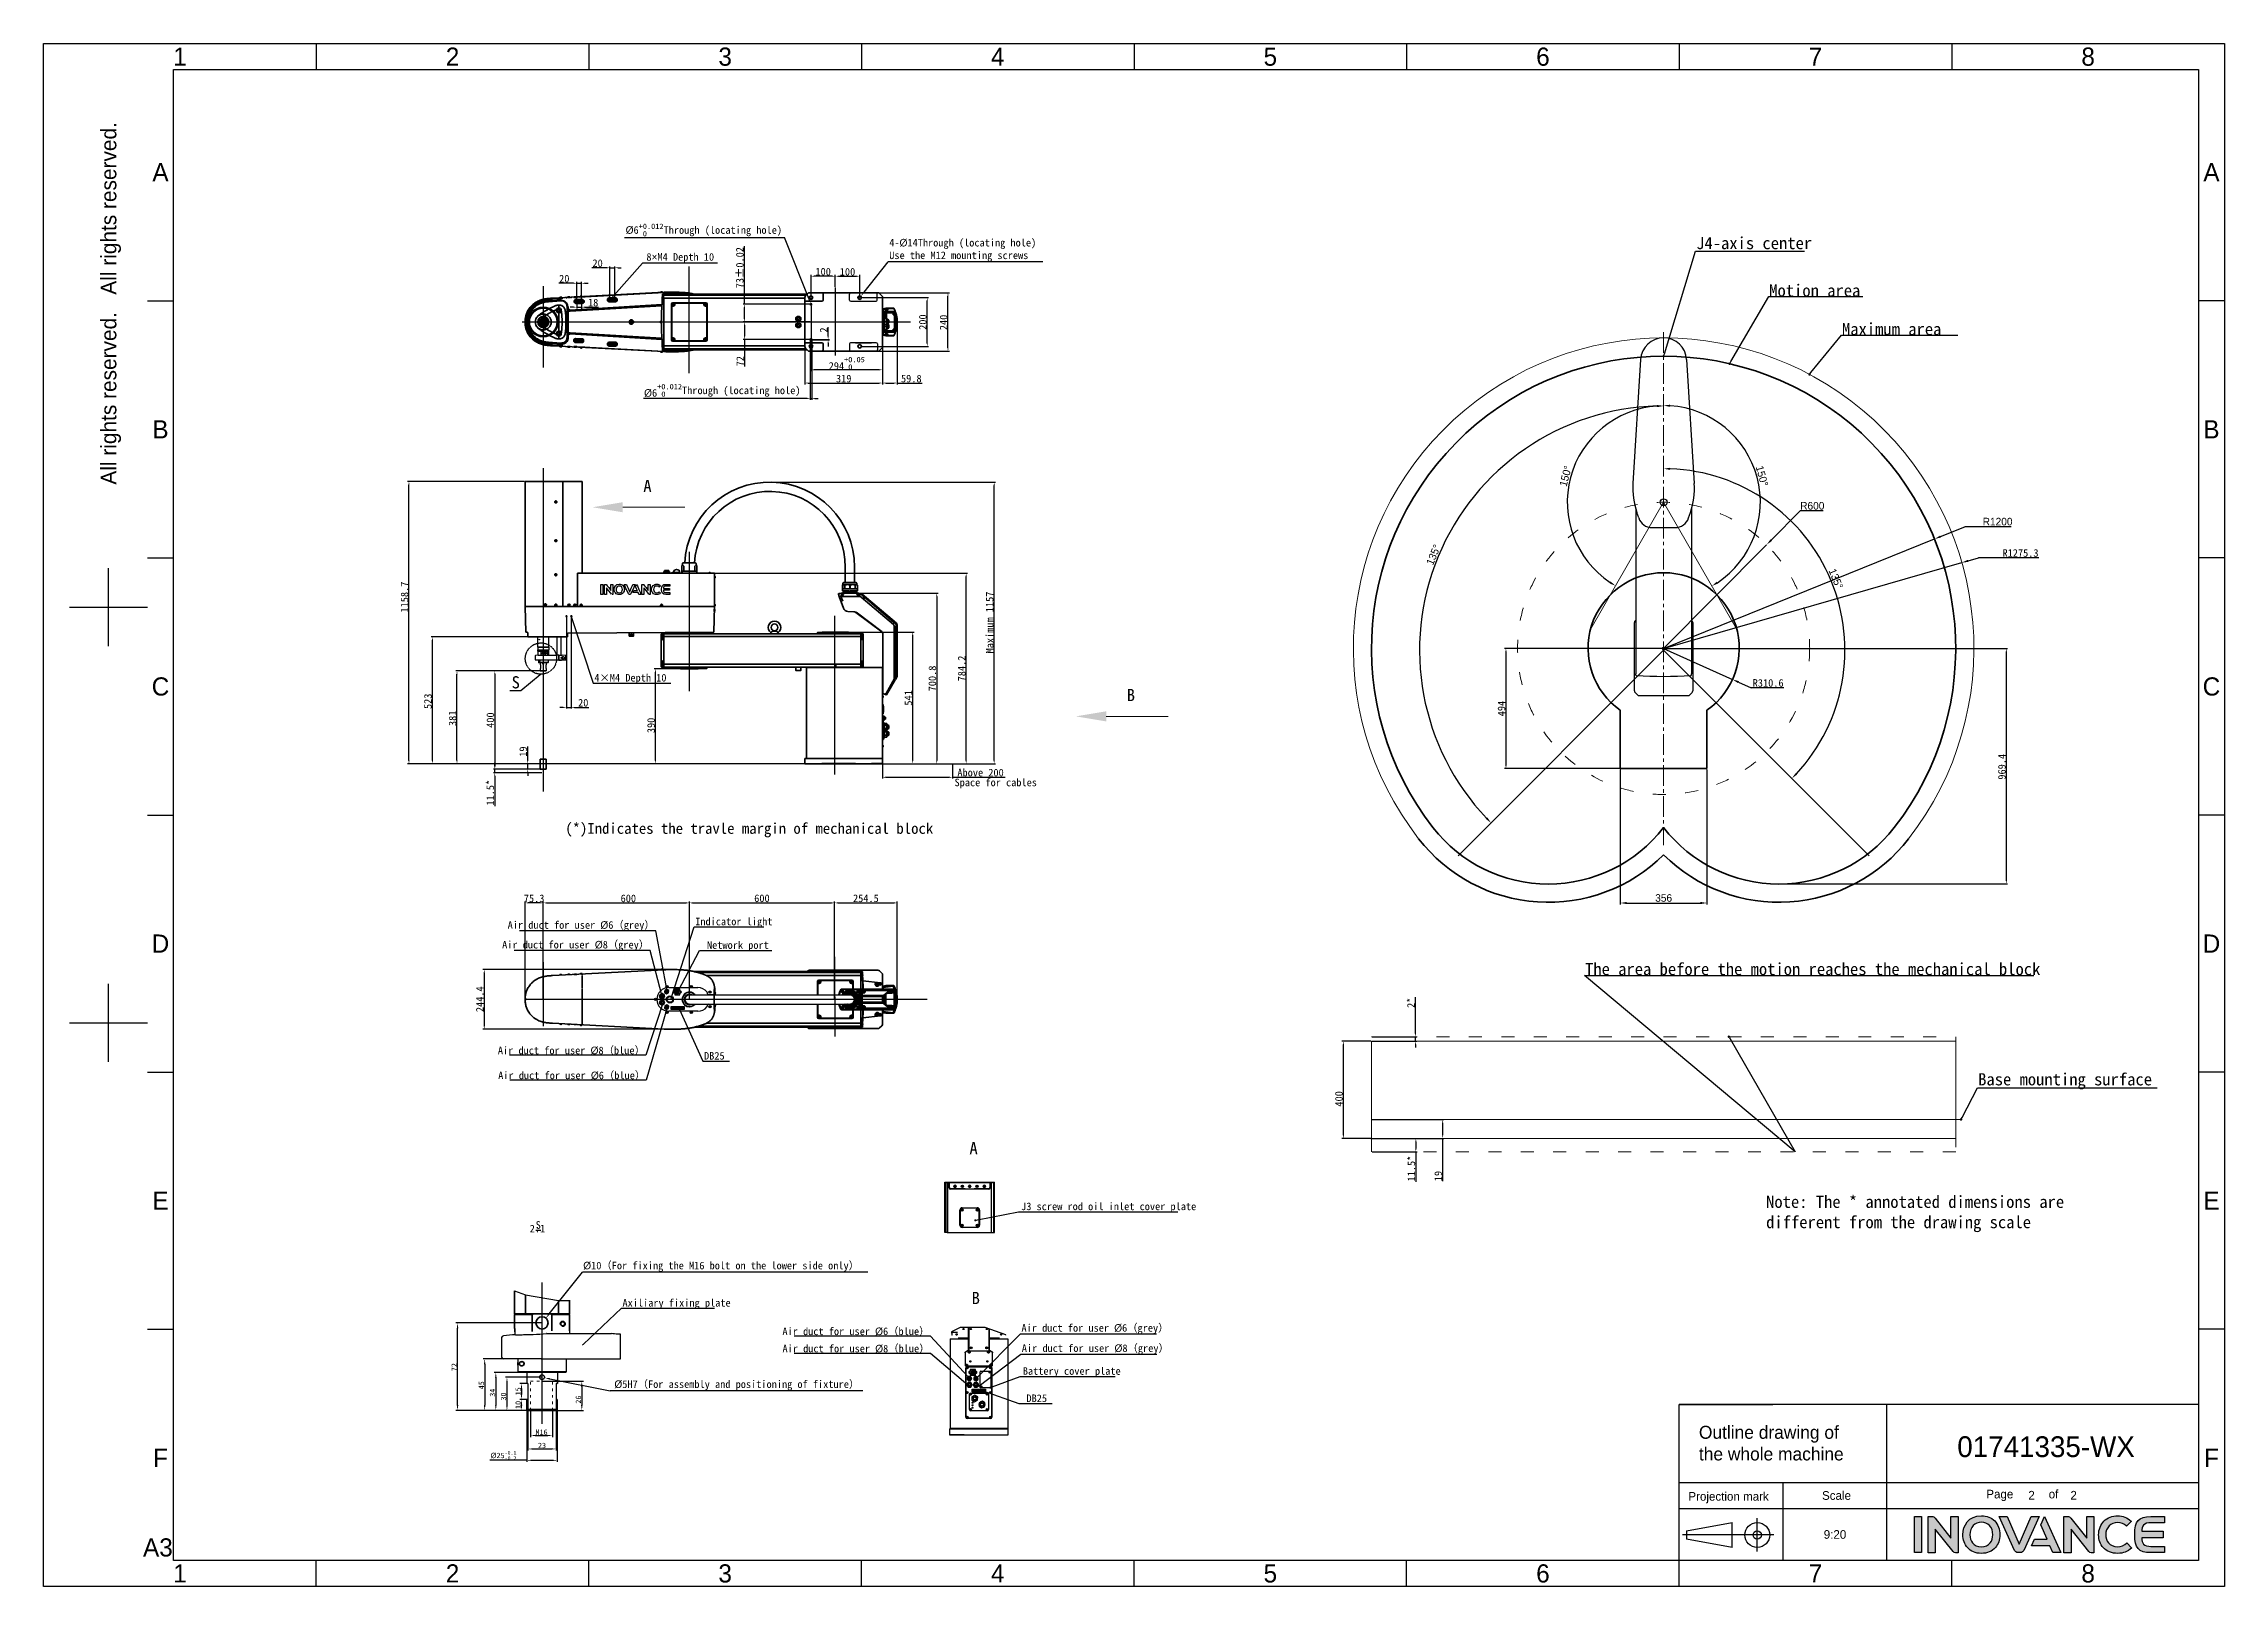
# Model space of a CAD drawing. Header units: millimetres. Extents: x 4086 to 8300, y 123 to 1549.
# Drawn here: x 6284 to 8300, y 124 to 1549 of the extents above; entities that cross this region are included whole.
import ezdxf
from ezdxf import colors
from ezdxf.entities.mleader import LeaderData, LeaderLine
from ezdxf.enums import TextEntityAlignment as Align
from ezdxf.math import Vec2, Vec3

# ---------------------------------------------------------------- set-up
doc = ezdxf.new("R2010")
doc.units = ezdxf.units.MM
for name, pattern in [('ACAD_ISO03W100', [30, 12, -18]), ('CENTER2', [28.575, 19.05, -3.175, 3.175, -3.175]), ('PHANTOM', [0.8, 0.45, -0.05, 0.1, -0.05, 0.1, -0.05])]:
    doc.linetypes.add(name, pattern=pattern)
for name, color, linetype in [('00_COMPONENTS', 7, 'Continuous'), ('layer 1', 7, 'Continuous'), ('中心线', 7, 'Continuous'), ('标注图层', 7, 'Continuous')]:
    doc.layers.add(name, color=color, linetype=linetype)
doc.layers.add('logo-蓝色', color=7, linetype='Continuous', true_color=0x008ccf)
for name, color, linetype, lineweight in [('中心线层', 7, 'CENTER2', 0), ('标注', 7, 'Continuous', 25), ('标注层', 7, 'Continuous', 0), ('粗线', 7, 'PHANTOM', 35), ('粗线层', 7, 'Continuous', 35), ('细线', 7, 'Continuous', 25), ('细线层', 7, 'Continuous', 0), ('虚线层', 7, 'ACAD_ISO03W100', 0)]:
    doc.layers.add(name, color=color, linetype=linetype, lineweight=lineweight)
doc.styles.get("Standard").update_dxf_attribs({"font": 'simsun.ttc'})
doc.styles.add('思源黑', font='SourceHanSansCN-Normal.ttf')
doc.dimstyles.new('半径标注', dxfattribs={"dimtxt": 7, "dimasz": 6, "dimexe": 1.25, "dimexo": 0.625, "dimgap": 1, "dimtad": 1, "dimtoh": 1, "dimlfac": 2, "dimdsep": 46, "dimtxsty": '思源黑', "dimcen": 2.5, "dimadec": 0, "dimazin": 0, "dimtfac": 1, "dimtmove": 0, "dimatfit": 3, "dimfxl": 1, "dimarcsym": 0})
doc.dimstyles.new('放大图标注', dxfattribs={"dimtxt": 5, "dimasz": 5, "dimexe": 1.5, "dimexo": 0, "dimtad": 1, "dimdec": 3, "dimlfac": 2, "dimdsep": 46, "dimtxsty": 'Standard', "dimblk": '_FILLED', "dimcen": 0.09, "dimadec": 0, "dimazin": 0, "dimtp": 0.2, "dimtm": 0.2, "dimtfac": 1, "dimtdec": 3, "dimtofl": 0, "dimtmove": 0, "dimatfit": 2, "dimldrblk": '_FILLED', "dimfxl": 1, "dimtolj": 1, "dimarcsym": 0})
doc.dimstyles.new('直径标注', dxfattribs={"dimtxt": 5, "dimasz": 5, "dimexe": 1.5, "dimexo": 0, "dimtad": 1, "dimtoh": 1, "dimdec": 0, "dimlfac": 10, "dimdsep": 46, "dimtxsty": 'Standard', "dimblk": '_FILLED', "dimcen": 0.09, "dimadec": 0, "dimazin": 0, "dimtol": 1, "dimtp": 0.001, "dimtm": 0.001, "dimtfac": 1, "dimtdec": 0, "dimtofl": 0, "dimtmove": 0, "dimatfit": 3, "dimldrblk": '_FILLED', "dimfxl": 1, "dimtolj": 1, "dimarcsym": 0})
doc.dimstyles.new('直线标注', dxfattribs={"dimtxt": 7, "dimasz": 3, "dimexe": 1.25, "dimexo": 0.625, "dimtad": 1, "dimlfac": 4, "dimdsep": 46, "dimtxsty": 'Standard', "dimcen": 2.5, "dimadec": 0, "dimazin": 0, "dimtm": 1e-09, "dimtfac": 1, "dimtmove": 0, "dimatfit": 3, "dimfxl": 1, "dimarcsym": 0})

msp = doc.modelspace()

# ---------------------------------------------------------------- texts
at = {"insert": (6738.54742, 461.06371), "char_height": 7, "width": 3.4025326, "attachment_point": 1}
msp.add_mtext('{\\LS}', dxfattribs=at)
at = {"layer": '标注', "char_height": 11.25, "attachment_point": 1}
for s, insert in [('A', (7139.53614, 534.14906)), ('B', (7141.53933, 395.69557))]:
    msp.add_mtext_dynamic_manual_height_columns(s, width=23.648332, gutter_width=25, heights=[0], dxfattribs=dict(at, insert=insert))
at = {"layer": '标注图层', "insert": (7125.74391, 870.01143), "char_height": 7, "attachment_point": 1}
msp.add_mtext_dynamic_manual_height_columns('Space for cables', width=87.5591895, gutter_width=17.5, heights=[0], dxfattribs=at)
at = {"layer": '标注层', "attachment_point": 1}
for s, width, gutter_width, insert, char_height in [('A', 12.9875199, 30, (6838.05144, 1146.1337), 11.25), ('B', 12.9875199, 30, (7284.91144, 952.91838), 11.25), ('(*){\\C7;Indicates the travle margin of mechanical block}', 368.9039261, 25, (6765.90089, 829.03127), 10), ('\\pxt24;Note: The * annotated dimensions are different from the drawing scale', 323.9656324, 25, (7876.00475, 484.62005), 11.25)]:
    msp.add_mtext_dynamic_manual_height_columns(s, width=width, gutter_width=gutter_width, heights=[0], dxfattribs=dict(at, insert=insert, char_height=char_height))
at = {"layer": '细线', "color": 2, "linetype": 'Continuous', "insert": (6747.32039, 468.26308), "char_height": 6.75, "width": 21.9645546, "attachment_point": 3, "line_spacing_factor": 0.9}
msp.add_mtext('{\\L\\H1.037037x;\\C256;    \\P\\l        2:1\\H0.964286x; }', dxfattribs=at)

# ---------------------------------------------------------------- blocks, each defined once
blk = doc.blocks.new('1')
at = {"layer": 'logo-蓝色'}
h = blk.add_hatch(color=256, dxfattribs=at)
h.dxf.hatch_style = 1
edge = h.paths.add_edge_path()
edge.add_spline(control_points=[(8013.2, 154.8), (8013.2, 154.8), (8019.8, 154.8), (8019.8, 154.8), (8019.8, 154.8), (8019.8, 154.8), (8019.8, 188.2), (8019.8, 188.2), (8019.8, 188.2), (8019.8, 188.2), (8013.2, 188.2), (8013.2, 188.2), (8013.2, 188.2), (8013.2, 188.2), (8013.2, 154.8), (8013.2, 154.8)], knot_values=[0, 0, 0, 0, 0.25, 0.25, 0.25, 0.25, 0.5, 0.5, 0.5, 0.5, 0.75, 0.75, 0.75, 0.75, 1, 1, 1, 1], degree=3, periodic=1)
h = blk.add_hatch(color=256, dxfattribs=at)
h.dxf.hatch_style = 1
edge = h.paths.add_edge_path()
edge.add_spline(control_points=[(8046.9, 188.2), (8046.9, 188.2), (8046.9, 168.1), (8046.9, 168.1), (8046.9, 168.1), (8046.9, 168.1), (8032.2, 186.7), (8032.2, 186.7), (8032.2, 186.7), (8031.5, 187.6), (8030.5, 188.2), (8029.3, 188.2), (8029.3, 188.2), (8029.3, 188.2), (8025.7, 188.2), (8025.7, 188.2), (8025.7, 188.2), (8025.7, 188.2), (8025.7, 154.7), (8025.7, 154.7), (8025.7, 154.7), (8025.7, 154.7), (8032.4, 154.7), (8032.4, 154.7), (8032.4, 154.7), (8032.4, 154.7), (8032.4, 176.6), (8032.4, 176.6), (8032.4, 176.6), (8032.4, 176.6), (8048.9, 155.8), (8048.9, 155.8), (8048.9, 155.8), (8049.4, 155.1), (8050.1, 154.7), (8051, 154.7), (8051, 154.7), (8051, 154.7), (8053.6, 154.7), (8053.6, 154.7), (8053.6, 154.7), (8053.6, 154.7), (8053.6, 188.2), (8053.6, 188.2), (8053.6, 188.2), (8053.6, 188.2), (8046.9, 188.2), (8046.9, 188.2)], knot_values=[0, 0, 0, 0, 0.083333, 0.083333, 0.083333, 0.083333, 0.166667, 0.166667, 0.166667, 0.166667, 0.25, 0.25, 0.25, 0.25, 0.333333, 0.333333, 0.333333, 0.333333, 0.416667, 0.416667, 0.416667, 0.416667, 0.5, 0.5, 0.5, 0.5, 0.583333, 0.583333, 0.583333, 0.583333, 0.666667, 0.666667, 0.666667, 0.666667, 0.75, 0.75, 0.75, 0.75, 0.833333, 0.833333, 0.833333, 0.833333, 0.916667, 0.916667, 0.916667, 0.916667, 1, 1, 1, 1], degree=3, periodic=1)
h = blk.add_hatch(color=256, dxfattribs=at)
h.dxf.hatch_style = 1
edge = h.paths.add_edge_path(flags=16)
edge.add_spline(control_points=[(8067.5, 179.9), (8069.4, 181.8), (8072, 182.8), (8075, 182.8), (8075, 182.8), (8078.1, 182.8), (8080.6, 181.9), (8082.5, 180), (8082.5, 180), (8084.5, 177.9), (8085.7, 174.7), (8085.6, 171.3), (8085.6, 171.3), (8085.5, 165.9), (8082.7, 160.2), (8075, 160.2), (8075, 160.2), (8067.4, 160.2), (8064.5, 165.9), (8064.4, 171.2), (8064.4, 171.2), (8064.3, 174.6), (8065.5, 177.8), (8067.5, 179.9)], knot_values=[0, 0, 0, 0, 0.166667, 0.166667, 0.166667, 0.166667, 0.333333, 0.333333, 0.333333, 0.333333, 0.5, 0.5, 0.5, 0.5, 0.666667, 0.666667, 0.666667, 0.666667, 0.833333, 0.833333, 0.833333, 0.833333, 1, 1, 1, 1], degree=3, periodic=0)
edge = h.paths.add_edge_path()
edge.add_spline(control_points=[(8075, 188.9), (8063.2, 188.9), (8057.9, 179.8), (8057.9, 171.3), (8057.9, 171.3), (8057.9, 166.7), (8059.4, 162.5), (8062.1, 159.4), (8062.1, 159.4), (8065.1, 155.9), (8069.6, 154.1), (8075, 154.1), (8075, 154.1), (8080.4, 154.1), (8084.9, 155.9), (8088, 159.5), (8088, 159.5), (8090.6, 162.5), (8092.1, 166.8), (8092.2, 171.3), (8092.2, 171.3), (8092.2, 176.3), (8090.4, 180.9), (8087.3, 184.1), (8087.3, 184.1), (8084.2, 187.3), (8080, 188.9), (8075, 188.9)], knot_values=[0, 0, 0, 0, 0.142857, 0.142857, 0.142857, 0.142857, 0.285714, 0.285714, 0.285714, 0.285714, 0.428571, 0.428571, 0.428571, 0.428571, 0.571429, 0.571429, 0.571429, 0.571429, 0.714286, 0.714286, 0.714286, 0.714286, 0.857143, 0.857143, 0.857143, 0.857143, 1, 1, 1, 1], degree=3, periodic=0)
h = blk.add_hatch(color=256, dxfattribs=at)
h.dxf.hatch_style = 1
edge = h.paths.add_edge_path()
edge.add_spline(control_points=[(8120.9, 188.2), (8120.9, 188.2), (8110, 162.7), (8110, 162.7), (8110, 162.7), (8110, 162.7), (8099, 188.2), (8099, 188.2), (8099, 188.2), (8099, 188.2), (8091.6, 188.2), (8091.6, 188.2), (8091.6, 188.2), (8091.6, 188.2), (8105.6, 156.9), (8105.6, 156.9), (8105.6, 156.9), (8106.2, 155.7), (8107.5, 154.8), (8108.9, 154.8), (8108.9, 154.8), (8108.9, 154.8), (8108.9, 154.8), (8108.9, 154.8), (8108.9, 154.8), (8108.9, 154.8), (8111, 154.8), (8111, 154.8), (8111, 154.8), (8111, 154.8), (8111, 154.8), (8111, 154.8), (8111, 154.8), (8112.5, 154.8), (8113.7, 155.7), (8114.3, 156.9), (8114.3, 156.9), (8114.3, 156.9), (8128.3, 188.2), (8128.3, 188.2), (8128.3, 188.2), (8128.3, 188.2), (8120.9, 188.2), (8120.9, 188.2)], knot_values=[0, 0, 0, 0, 0.090909, 0.090909, 0.090909, 0.090909, 0.181818, 0.181818, 0.181818, 0.181818, 0.272727, 0.272727, 0.272727, 0.272727, 0.363636, 0.363636, 0.363636, 0.363636, 0.454545, 0.454545, 0.454545, 0.454545, 0.545455, 0.545455, 0.545455, 0.545455, 0.636364, 0.636364, 0.636364, 0.636364, 0.727273, 0.727273, 0.727273, 0.727273, 0.818182, 0.818182, 0.818182, 0.818182, 0.909091, 0.909091, 0.909091, 0.909091, 1, 1, 1, 1], degree=3, periodic=1)
h = blk.add_hatch(color=256, dxfattribs=at)
h.dxf.hatch_style = 1
edge = h.paths.add_edge_path()
edge.add_spline(control_points=[(8133.5, 188.2), (8133.5, 188.2), (8130, 180.4), (8130, 180.4), (8130, 180.4), (8130, 180.4), (8135.7, 167.2), (8135.7, 167.2), (8135.7, 167.2), (8135.7, 167.2), (8124.1, 167.2), (8124.1, 167.2), (8124.1, 167.2), (8124.1, 167.2), (8121.3, 161), (8121.3, 161), (8121.3, 161), (8121.3, 161), (8138.4, 161), (8138.4, 161), (8138.4, 161), (8138.4, 161), (8141.2, 154.8), (8141.2, 154.8), (8141.2, 154.8), (8141.2, 154.8), (8148.4, 154.8), (8148.4, 154.8), (8148.4, 154.8), (8148.4, 154.8), (8133.5, 188.2), (8133.5, 188.2)], knot_values=[0, 0, 0, 0, 0.125, 0.125, 0.125, 0.125, 0.25, 0.25, 0.25, 0.25, 0.375, 0.375, 0.375, 0.375, 0.5, 0.5, 0.5, 0.5, 0.625, 0.625, 0.625, 0.625, 0.75, 0.75, 0.75, 0.75, 0.875, 0.875, 0.875, 0.875, 1, 1, 1, 1], degree=3, periodic=1)
h = blk.add_hatch(color=256, dxfattribs=at)
h.dxf.hatch_style = 1
edge = h.paths.add_edge_path()
edge.add_spline(control_points=[(8172.4, 188.2), (8172.4, 188.2), (8172.4, 168.1), (8172.4, 168.1), (8172.4, 168.1), (8172.4, 168.1), (8157.7, 186.7), (8157.7, 186.7), (8157.7, 186.7), (8157, 187.6), (8156, 188.2), (8154.8, 188.2), (8154.8, 188.2), (8154.8, 188.2), (8151.2, 188.2), (8151.2, 188.2), (8151.2, 188.2), (8151.2, 188.2), (8151.2, 154.7), (8151.2, 154.7), (8151.2, 154.7), (8151.2, 154.7), (8157.9, 154.7), (8157.9, 154.7), (8157.9, 154.7), (8157.9, 154.7), (8157.9, 176.6), (8157.9, 176.6), (8157.9, 176.6), (8157.9, 176.6), (8174.4, 155.8), (8174.4, 155.8), (8174.4, 155.8), (8174.9, 155.1), (8175.6, 154.7), (8176.5, 154.7), (8176.5, 154.7), (8176.5, 154.7), (8179.1, 154.7), (8179.1, 154.7), (8179.1, 154.7), (8179.1, 154.7), (8179.1, 188.2), (8179.1, 188.2), (8179.1, 188.2), (8179.1, 188.2), (8172.4, 188.2), (8172.4, 188.2)], knot_values=[0, 0, 0, 0, 0.083333, 0.083333, 0.083333, 0.083333, 0.166667, 0.166667, 0.166667, 0.166667, 0.25, 0.25, 0.25, 0.25, 0.333333, 0.333333, 0.333333, 0.333333, 0.416667, 0.416667, 0.416667, 0.416667, 0.5, 0.5, 0.5, 0.5, 0.583333, 0.583333, 0.583333, 0.583333, 0.666667, 0.666667, 0.666667, 0.666667, 0.75, 0.75, 0.75, 0.75, 0.833333, 0.833333, 0.833333, 0.833333, 0.916667, 0.916667, 0.916667, 0.916667, 1, 1, 1, 1], degree=3, periodic=1)
h = blk.add_hatch(color=256, dxfattribs=at)
h.dxf.hatch_style = 1
edge = h.paths.add_edge_path()
edge.add_spline(control_points=[(8209.2, 163.6), (8207.2, 161.6), (8204.1, 160.3), (8201.1, 160.3), (8201.1, 160.3), (8193, 160.3), (8190, 166), (8190, 171.3), (8190, 171.3), (8189.9, 174.5), (8191.1, 177.5), (8193.1, 179.5), (8193.1, 179.5), (8195.1, 181.5), (8197.8, 182.5), (8201.1, 182.5), (8201.1, 182.5), (8204.1, 182.5), (8206.9, 181.5), (8208.9, 179.5), (8208.9, 179.5), (8208.9, 179.5), (8209.1, 179.3), (8209.1, 179.3), (8209.1, 179.3), (8209.1, 179.3), (8213.5, 183.6), (8213.5, 183.6), (8213.5, 183.6), (8213.5, 183.6), (8213.4, 183.8), (8213.4, 183.8), (8213.4, 183.8), (8210, 187.1), (8205.7, 188.9), (8201.1, 188.9), (8201.1, 188.9), (8195.9, 188.9), (8191.5, 187.2), (8188.3, 184), (8188.3, 184), (8185.2, 180.8), (8183.4, 176.2), (8183.4, 171.3), (8183.4, 171.3), (8183.4, 166.7), (8184.9, 162.5), (8187.6, 159.4), (8187.6, 159.4), (8190.8, 155.9), (8195.4, 154.1), (8201.1, 154.1), (8201.1, 154.1), (8206.1, 154.1), (8210.5, 155.8), (8213.8, 159), (8213.8, 159), (8213.8, 159), (8213.9, 159.2), (8213.9, 159.2), (8213.9, 159.2), (8213.9, 159.2), (8209.4, 163.8), (8209.4, 163.8), (8209.4, 163.8), (8209.4, 163.8), (8209.2, 163.6), (8209.2, 163.6)], knot_values=[0, 0, 0, 0, 0.058824, 0.058824, 0.058824, 0.058824, 0.117647, 0.117647, 0.117647, 0.117647, 0.176471, 0.176471, 0.176471, 0.176471, 0.235294, 0.235294, 0.235294, 0.235294, 0.294118, 0.294118, 0.294118, 0.294118, 0.352941, 0.352941, 0.352941, 0.352941, 0.411765, 0.411765, 0.411765, 0.411765, 0.470588, 0.470588, 0.470588, 0.470588, 0.529412, 0.529412, 0.529412, 0.529412, 0.588235, 0.588235, 0.588235, 0.588235, 0.647059, 0.647059, 0.647059, 0.647059, 0.705882, 0.705882, 0.705882, 0.705882, 0.764706, 0.764706, 0.764706, 0.764706, 0.823529, 0.823529, 0.823529, 0.823529, 0.882353, 0.882353, 0.882353, 0.882353, 0.941176, 0.941176, 0.941176, 0.941176, 1, 1, 1, 1], degree=3, periodic=0)
h = blk.add_hatch(color=256, dxfattribs=at)
h.dxf.hatch_style = 1
edge = h.paths.add_edge_path()
edge.add_spline(control_points=[(8231.8, 182.4), (8231.8, 182.4), (8244.3, 182.4), (8244.3, 182.4), (8244.3, 182.4), (8244.3, 182.4), (8244.3, 188.2), (8244.3, 188.2), (8244.3, 188.2), (8244.3, 188.2), (8231.7, 188.2), (8231.7, 188.2), (8231.7, 188.2), (8220, 188.2), (8216.8, 183.7), (8216.8, 171.9), (8216.8, 171.9), (8216.8, 171.9), (8216.8, 171.5), (8216.8, 171.5), (8216.8, 171.5), (8216.8, 171.5), (8216.8, 171.5), (8216.8, 171.5), (8216.8, 171.5), (8216.8, 171.5), (8216.8, 171.5), (8216.8, 171.5), (8216.8, 171.5), (8216.8, 171.5), (8216.8, 171.5), (8216.8, 171.5), (8216.8, 171.5), (8216.8, 171.5), (8216.8, 171), (8216.8, 171), (8216.8, 171), (8216.8, 159.2), (8220, 154.8), (8231.7, 154.8), (8231.7, 154.8), (8231.7, 154.8), (8244.3, 154.8), (8244.3, 154.8), (8244.3, 154.8), (8244.3, 154.8), (8244.3, 160.6), (8244.3, 160.6), (8244.3, 160.6), (8244.3, 160.6), (8231.8, 160.6), (8231.8, 160.6), (8231.8, 160.6), (8228.8, 160.6), (8226.4, 161.1), (8225, 162.7), (8225, 162.7), (8223.9, 164), (8223.4, 166), (8223.3, 168.4), (8223.3, 168.4), (8223.3, 168.4), (8243.2, 168.4), (8243.2, 168.4), (8243.2, 168.4), (8243.2, 168.4), (8243.2, 171.5), (8243.2, 171.5), (8243.2, 171.5), (8243.2, 171.5), (8243.2, 174.6), (8243.2, 174.6), (8243.2, 174.6), (8243.2, 174.6), (8223.3, 174.6), (8223.3, 174.6), (8223.3, 174.6), (8223.4, 176.9), (8223.9, 178.9), (8225, 180.2), (8225, 180.2), (8226.4, 181.8), (8228.8, 182.4), (8231.8, 182.4)], knot_values=[0, 0, 0, 0, 0.047619, 0.047619, 0.047619, 0.047619, 0.095238, 0.095238, 0.095238, 0.095238, 0.142857, 0.142857, 0.142857, 0.142857, 0.190476, 0.190476, 0.190476, 0.190476, 0.238095, 0.238095, 0.238095, 0.238095, 0.285714, 0.285714, 0.285714, 0.285714, 0.333333, 0.333333, 0.333333, 0.333333, 0.380952, 0.380952, 0.380952, 0.380952, 0.428571, 0.428571, 0.428571, 0.428571, 0.47619, 0.47619, 0.47619, 0.47619, 0.52381, 0.52381, 0.52381, 0.52381, 0.571429, 0.571429, 0.571429, 0.571429, 0.619048, 0.619048, 0.619048, 0.619048, 0.666667, 0.666667, 0.666667, 0.666667, 0.714286, 0.714286, 0.714286, 0.714286, 0.761905, 0.761905, 0.761905, 0.761905, 0.809524, 0.809524, 0.809524, 0.809524, 0.857143, 0.857143, 0.857143, 0.857143, 0.904762, 0.904762, 0.904762, 0.904762, 0.952381, 0.952381, 0.952381, 0.952381, 1, 1, 1, 1], degree=3, periodic=0)
at = {"color": 2}
for p, q in [((6535.7, 1549.2), (6535.7, 1525.2)), ((6787.7, 1549.2), (6787.7, 1525.2)), ((7039.7, 1549.2), (7039.7, 1525.2)), ((7291.7, 1549.2), (7291.7, 1525.2)), ((7543.7, 1549.2), (7543.7, 1525.2)), ((7795.7, 1549.2), (7795.7, 1525.2)), ((8047.7, 1549.2), (8047.7, 1525.2)), ((6379.7, 1311.6), (6403.7, 1311.6)), ((8299.7, 1311.6), (8275.7, 1311.6)), ((6379.7, 1074), (6403.7, 1074)), ((8299.7, 1074), (8275.7, 1074)), ((6343.7, 992.4), (6343.7, 1064.4)), ((6307.7, 1028.4), (6379.7, 1028.4)), ((6379.7, 836.4), (6403.7, 836.4)), ((8299.7, 836.4), (8275.7, 836.4)), ((6343.7, 608.4), (6343.7, 680.4)), ((6307.7, 644.4), (6379.7, 644.4)), ((6379.7, 598.8), (6403.7, 598.8)), ((8299.7, 598.8), (8275.7, 598.8)), ((6379.7, 361.2), (6403.7, 361.2)), ((8299.7, 361.2), (8275.7, 361.2)), ((8275.7, 291.6), (7795.7, 291.6)), ((7795.7, 147.6), (7795.7, 291.6)), ((7795.7, 291.6), (7882.1, 291.6)), ((7987.7, 147.6), (7987.7, 291.6)), ((7795.7, 147.6), (7795.7, 219.6)), ((7795.7, 219.6), (7882.1, 219.6)), ((7795.7, 219.6), (8275.7, 219.6)), ((7891.7, 147.6), (7891.7, 219.6)), ((7795.7, 195.6), (7987.7, 195.6)), ((7802.5, 175), (7844.7, 182.6)), ((7844.7, 159.6), (7844.7, 182.6)), ((7867.8, 155.8), (7867.8, 186.5)), ((7883.1, 171.1), (7798.6, 171.1)), ((7802.5, 175), (7802.5, 167.3)), ((7844.7, 159.6), (7802.5, 167.3)), ((6535.7, 123.6), (6535.7, 147.6)), ((6787.7, 123.6), (6787.7, 147.6)), ((7039.7, 123.6), (7039.7, 147.6)), ((7291.7, 123.6), (7291.7, 147.6)), ((7543.7, 123.6), (7543.7, 147.6)), ((7795.7, 123.6), (7795.7, 147.6)), ((8047.7, 123.6), (8047.7, 147.6))]:
    blk.add_line(p, q, dxfattribs=at)
for points in [[(6283.7, 123.6), (6283.7, 1549.2), (8299.7, 1549.2), (8299.7, 123.6)], [(6403.7, 147.6), (6403.7, 1525.2), (8275.7, 1525.2), (8275.7, 147.6)], [(7987.7, 195.6), (8275.7, 195.6), (8275.7, 147.6), (7987.7, 147.6)]]:
    blk.add_lwpolyline(points, close=True, dxfattribs=at)
for radius in [11.5, 3.84]:
    blk.add_circle((7867.8, 171.1), radius, dxfattribs=at)
at = {"layer": 'logo-蓝色'}
for points, knots in [([(8013.2, 154.8), (8013.2, 154.8), (8019.8, 154.8), (8019.8, 154.8), (8019.8, 154.8), (8019.8, 154.8), (8019.8, 188.2), (8019.8, 188.2), (8019.8, 188.2), (8019.8, 188.2), (8013.2, 188.2), (8013.2, 188.2), (8013.2, 188.2), (8013.2, 188.2), (8013.2, 154.8), (8013.2, 154.8)], [0, 0, 0, 0, 0.25, 0.25, 0.25, 0.25, 0.5, 0.5, 0.5, 0.5, 0.75, 0.75, 0.75, 0.75, 1, 1, 1, 1]), ([(8046.9, 188.2), (8046.9, 188.2), (8046.9, 168.1), (8046.9, 168.1), (8046.9, 168.1), (8046.9, 168.1), (8032.2, 186.7), (8032.2, 186.7), (8032.2, 186.7), (8031.5, 187.6), (8030.5, 188.2), (8029.3, 188.2), (8029.3, 188.2), (8029.3, 188.2), (8025.7, 188.2), (8025.7, 188.2), (8025.7, 188.2), (8025.7, 188.2), (8025.7, 154.7), (8025.7, 154.7), (8025.7, 154.7), (8025.7, 154.7), (8032.4, 154.7), (8032.4, 154.7), (8032.4, 154.7), (8032.4, 154.7), (8032.4, 176.6), (8032.4, 176.6), (8032.4, 176.6), (8032.4, 176.6), (8048.9, 155.8), (8048.9, 155.8), (8048.9, 155.8), (8049.4, 155.1), (8050.1, 154.7), (8051, 154.7), (8051, 154.7), (8051, 154.7), (8053.6, 154.7), (8053.6, 154.7), (8053.6, 154.7), (8053.6, 154.7), (8053.6, 188.2), (8053.6, 188.2), (8053.6, 188.2), (8053.6, 188.2), (8046.9, 188.2), (8046.9, 188.2)], [0, 0, 0, 0, 0.083333, 0.083333, 0.083333, 0.083333, 0.166667, 0.166667, 0.166667, 0.166667, 0.25, 0.25, 0.25, 0.25, 0.333333, 0.333333, 0.333333, 0.333333, 0.416667, 0.416667, 0.416667, 0.416667, 0.5, 0.5, 0.5, 0.5, 0.583333, 0.583333, 0.583333, 0.583333, 0.666667, 0.666667, 0.666667, 0.666667, 0.75, 0.75, 0.75, 0.75, 0.833333, 0.833333, 0.833333, 0.833333, 0.916667, 0.916667, 0.916667, 0.916667, 1, 1, 1, 1]), ([(8075, 188.9), (8063.2, 188.9), (8057.9, 179.8), (8057.9, 171.3), (8057.9, 171.3), (8057.9, 166.7), (8059.4, 162.5), (8062.1, 159.4), (8062.1, 159.4), (8065.1, 155.9), (8069.6, 154.1), (8075, 154.1), (8075, 154.1), (8080.4, 154.1), (8084.9, 155.9), (8088, 159.5), (8088, 159.5), (8090.6, 162.5), (8092.1, 166.8), (8092.2, 171.3), (8092.2, 171.3), (8092.2, 176.3), (8090.4, 180.9), (8087.3, 184.1), (8087.3, 184.1), (8084.2, 187.3), (8080, 188.9), (8075, 188.9)], [0, 0, 0, 0, 0.142857, 0.142857, 0.142857, 0.142857, 0.285714, 0.285714, 0.285714, 0.285714, 0.428571, 0.428571, 0.428571, 0.428571, 0.571429, 0.571429, 0.571429, 0.571429, 0.714286, 0.714286, 0.714286, 0.714286, 0.857143, 0.857143, 0.857143, 0.857143, 1, 1, 1, 1]), ([(8067.5, 179.9), (8069.4, 181.8), (8072, 182.8), (8075, 182.8), (8075, 182.8), (8078.1, 182.8), (8080.6, 181.9), (8082.5, 180), (8082.5, 180), (8084.5, 177.9), (8085.7, 174.7), (8085.6, 171.3), (8085.6, 171.3), (8085.5, 165.9), (8082.7, 160.2), (8075, 160.2), (8075, 160.2), (8067.4, 160.2), (8064.5, 165.9), (8064.4, 171.2), (8064.4, 171.2), (8064.3, 174.6), (8065.5, 177.8), (8067.5, 179.9)], [0, 0, 0, 0, 0.166667, 0.166667, 0.166667, 0.166667, 0.333333, 0.333333, 0.333333, 0.333333, 0.5, 0.5, 0.5, 0.5, 0.666667, 0.666667, 0.666667, 0.666667, 0.833333, 0.833333, 0.833333, 0.833333, 1, 1, 1, 1]), ([(8120.9, 188.2), (8120.9, 188.2), (8110, 162.7), (8110, 162.7), (8110, 162.7), (8110, 162.7), (8099, 188.2), (8099, 188.2), (8099, 188.2), (8099, 188.2), (8091.6, 188.2), (8091.6, 188.2), (8091.6, 188.2), (8091.6, 188.2), (8105.6, 156.9), (8105.6, 156.9), (8105.6, 156.9), (8106.2, 155.7), (8107.5, 154.8), (8108.9, 154.8), (8108.9, 154.8), (8108.9, 154.8), (8108.9, 154.8), (8108.9, 154.8), (8108.9, 154.8), (8108.9, 154.8), (8111, 154.8), (8111, 154.8), (8111, 154.8), (8111, 154.8), (8111, 154.8), (8111, 154.8), (8111, 154.8), (8112.5, 154.8), (8113.7, 155.7), (8114.3, 156.9), (8114.3, 156.9), (8114.3, 156.9), (8128.3, 188.2), (8128.3, 188.2), (8128.3, 188.2), (8128.3, 188.2), (8120.9, 188.2), (8120.9, 188.2)], [0, 0, 0, 0, 0.090909, 0.090909, 0.090909, 0.090909, 0.181818, 0.181818, 0.181818, 0.181818, 0.272727, 0.272727, 0.272727, 0.272727, 0.363636, 0.363636, 0.363636, 0.363636, 0.454545, 0.454545, 0.454545, 0.454545, 0.545455, 0.545455, 0.545455, 0.545455, 0.636364, 0.636364, 0.636364, 0.636364, 0.727273, 0.727273, 0.727273, 0.727273, 0.818182, 0.818182, 0.818182, 0.818182, 0.909091, 0.909091, 0.909091, 0.909091, 1, 1, 1, 1]), ([(8133.5, 188.2), (8133.5, 188.2), (8130, 180.4), (8130, 180.4), (8130, 180.4), (8130, 180.4), (8135.7, 167.2), (8135.7, 167.2), (8135.7, 167.2), (8135.7, 167.2), (8124.1, 167.2), (8124.1, 167.2), (8124.1, 167.2), (8124.1, 167.2), (8121.3, 161), (8121.3, 161), (8121.3, 161), (8121.3, 161), (8138.4, 161), (8138.4, 161), (8138.4, 161), (8138.4, 161), (8141.2, 154.8), (8141.2, 154.8), (8141.2, 154.8), (8141.2, 154.8), (8148.4, 154.8), (8148.4, 154.8), (8148.4, 154.8), (8148.4, 154.8), (8133.5, 188.2), (8133.5, 188.2)], [0, 0, 0, 0, 0.125, 0.125, 0.125, 0.125, 0.25, 0.25, 0.25, 0.25, 0.375, 0.375, 0.375, 0.375, 0.5, 0.5, 0.5, 0.5, 0.625, 0.625, 0.625, 0.625, 0.75, 0.75, 0.75, 0.75, 0.875, 0.875, 0.875, 0.875, 1, 1, 1, 1]), ([(8172.4, 188.2), (8172.4, 188.2), (8172.4, 168.1), (8172.4, 168.1), (8172.4, 168.1), (8172.4, 168.1), (8157.7, 186.7), (8157.7, 186.7), (8157.7, 186.7), (8157, 187.6), (8156, 188.2), (8154.8, 188.2), (8154.8, 188.2), (8154.8, 188.2), (8151.2, 188.2), (8151.2, 188.2), (8151.2, 188.2), (8151.2, 188.2), (8151.2, 154.7), (8151.2, 154.7), (8151.2, 154.7), (8151.2, 154.7), (8157.9, 154.7), (8157.9, 154.7), (8157.9, 154.7), (8157.9, 154.7), (8157.9, 176.6), (8157.9, 176.6), (8157.9, 176.6), (8157.9, 176.6), (8174.4, 155.8), (8174.4, 155.8), (8174.4, 155.8), (8174.9, 155.1), (8175.6, 154.7), (8176.5, 154.7), (8176.5, 154.7), (8176.5, 154.7), (8179.1, 154.7), (8179.1, 154.7), (8179.1, 154.7), (8179.1, 154.7), (8179.1, 188.2), (8179.1, 188.2), (8179.1, 188.2), (8179.1, 188.2), (8172.4, 188.2), (8172.4, 188.2)], [0, 0, 0, 0, 0.083333, 0.083333, 0.083333, 0.083333, 0.166667, 0.166667, 0.166667, 0.166667, 0.25, 0.25, 0.25, 0.25, 0.333333, 0.333333, 0.333333, 0.333333, 0.416667, 0.416667, 0.416667, 0.416667, 0.5, 0.5, 0.5, 0.5, 0.583333, 0.583333, 0.583333, 0.583333, 0.666667, 0.666667, 0.666667, 0.666667, 0.75, 0.75, 0.75, 0.75, 0.833333, 0.833333, 0.833333, 0.833333, 0.916667, 0.916667, 0.916667, 0.916667, 1, 1, 1, 1]), ([(8209.2, 163.6), (8207.2, 161.6), (8204.1, 160.3), (8201.1, 160.3), (8201.1, 160.3), (8193, 160.3), (8190, 166), (8190, 171.3), (8190, 171.3), (8189.9, 174.5), (8191.1, 177.5), (8193.1, 179.5), (8193.1, 179.5), (8195.1, 181.5), (8197.8, 182.5), (8201.1, 182.5), (8201.1, 182.5), (8204.1, 182.5), (8206.9, 181.5), (8208.9, 179.5), (8208.9, 179.5), (8208.9, 179.5), (8209.1, 179.3), (8209.1, 179.3), (8209.1, 179.3), (8209.1, 179.3), (8213.5, 183.6), (8213.5, 183.6), (8213.5, 183.6), (8213.5, 183.6), (8213.4, 183.8), (8213.4, 183.8), (8213.4, 183.8), (8210, 187.1), (8205.7, 188.9), (8201.1, 188.9), (8201.1, 188.9), (8195.9, 188.9), (8191.5, 187.2), (8188.3, 184), (8188.3, 184), (8185.2, 180.8), (8183.4, 176.2), (8183.4, 171.3), (8183.4, 171.3), (8183.4, 166.7), (8184.9, 162.5), (8187.6, 159.4), (8187.6, 159.4), (8190.8, 155.9), (8195.4, 154.1), (8201.1, 154.1), (8201.1, 154.1), (8206.1, 154.1), (8210.5, 155.8), (8213.8, 159), (8213.8, 159), (8213.8, 159), (8213.9, 159.2), (8213.9, 159.2), (8213.9, 159.2), (8213.9, 159.2), (8209.4, 163.8), (8209.4, 163.8), (8209.4, 163.8), (8209.4, 163.8), (8209.2, 163.6), (8209.2, 163.6)], [0, 0, 0, 0, 0.058824, 0.058824, 0.058824, 0.058824, 0.117647, 0.117647, 0.117647, 0.117647, 0.176471, 0.176471, 0.176471, 0.176471, 0.235294, 0.235294, 0.235294, 0.235294, 0.294118, 0.294118, 0.294118, 0.294118, 0.352941, 0.352941, 0.352941, 0.352941, 0.411765, 0.411765, 0.411765, 0.411765, 0.470588, 0.470588, 0.470588, 0.470588, 0.529412, 0.529412, 0.529412, 0.529412, 0.588235, 0.588235, 0.588235, 0.588235, 0.647059, 0.647059, 0.647059, 0.647059, 0.705882, 0.705882, 0.705882, 0.705882, 0.764706, 0.764706, 0.764706, 0.764706, 0.823529, 0.823529, 0.823529, 0.823529, 0.882353, 0.882353, 0.882353, 0.882353, 0.941176, 0.941176, 0.941176, 0.941176, 1, 1, 1, 1]), ([(8231.8, 182.4), (8231.8, 182.4), (8244.3, 182.4), (8244.3, 182.4), (8244.3, 182.4), (8244.3, 182.4), (8244.3, 188.2), (8244.3, 188.2), (8244.3, 188.2), (8244.3, 188.2), (8231.7, 188.2), (8231.7, 188.2), (8231.7, 188.2), (8220, 188.2), (8216.8, 183.7), (8216.8, 171.9), (8216.8, 171.9), (8216.8, 171.9), (8216.8, 171.5), (8216.8, 171.5), (8216.8, 171.5), (8216.8, 171.5), (8216.8, 171.5), (8216.8, 171.5), (8216.8, 171.5), (8216.8, 171.5), (8216.8, 171.5), (8216.8, 171.5), (8216.8, 171.5), (8216.8, 171.5), (8216.8, 171.5), (8216.8, 171.5), (8216.8, 171.5), (8216.8, 171.5), (8216.8, 171), (8216.8, 171), (8216.8, 171), (8216.8, 159.2), (8220, 154.8), (8231.7, 154.8), (8231.7, 154.8), (8231.7, 154.8), (8244.3, 154.8), (8244.3, 154.8), (8244.3, 154.8), (8244.3, 154.8), (8244.3, 160.6), (8244.3, 160.6), (8244.3, 160.6), (8244.3, 160.6), (8231.8, 160.6), (8231.8, 160.6), (8231.8, 160.6), (8228.8, 160.6), (8226.4, 161.1), (8225, 162.7), (8225, 162.7), (8223.9, 164), (8223.4, 166), (8223.3, 168.4), (8223.3, 168.4), (8223.3, 168.4), (8243.2, 168.4), (8243.2, 168.4), (8243.2, 168.4), (8243.2, 168.4), (8243.2, 171.5), (8243.2, 171.5), (8243.2, 171.5), (8243.2, 171.5), (8243.2, 174.6), (8243.2, 174.6), (8243.2, 174.6), (8243.2, 174.6), (8223.3, 174.6), (8223.3, 174.6), (8223.3, 174.6), (8223.4, 176.9), (8223.9, 178.9), (8225, 180.2), (8225, 180.2), (8226.4, 181.8), (8228.8, 182.4), (8231.8, 182.4)], [0, 0, 0, 0, 0.047619, 0.047619, 0.047619, 0.047619, 0.095238, 0.095238, 0.095238, 0.095238, 0.142857, 0.142857, 0.142857, 0.142857, 0.190476, 0.190476, 0.190476, 0.190476, 0.238095, 0.238095, 0.238095, 0.238095, 0.285714, 0.285714, 0.285714, 0.285714, 0.333333, 0.333333, 0.333333, 0.333333, 0.380952, 0.380952, 0.380952, 0.380952, 0.428571, 0.428571, 0.428571, 0.428571, 0.47619, 0.47619, 0.47619, 0.47619, 0.52381, 0.52381, 0.52381, 0.52381, 0.571429, 0.571429, 0.571429, 0.571429, 0.619048, 0.619048, 0.619048, 0.619048, 0.666667, 0.666667, 0.666667, 0.666667, 0.714286, 0.714286, 0.714286, 0.714286, 0.761905, 0.761905, 0.761905, 0.761905, 0.809524, 0.809524, 0.809524, 0.809524, 0.857143, 0.857143, 0.857143, 0.857143, 0.904762, 0.904762, 0.904762, 0.904762, 0.952381, 0.952381, 0.952381, 0.952381, 1, 1, 1, 1])]:
    blk.add_open_spline(points, degree=3, knots=knots, dxfattribs=at)
at = {"color": 2, "style": '思源黑'}
for s, height, p in [('1', 16.8, (6409.7, 1537.2)), ('2', 16.8, (6661.7, 1537.2)), ('3', 16.8, (6913.7, 1537.2)), ('4', 16.8, (7165.7, 1537.2)), ('5', 16.8, (7417.7, 1537.2)), ('6', 16.8, (7669.7, 1537.2)), ('7', 16.8, (7921.7, 1537.2)), ('8', 16.8, (8173.7, 1537.2)), ('A', 16.8, (6391.7, 1430.4)), ('A', 16.8, (8287.7, 1430.4)), ('B', 16.8, (6391.7, 1192.8)), ('B', 16.8, (8287.7, 1192.8)), ('C', 16.8, (6391.7, 955.2)), ('C', 16.8, (8287.7, 955.2)), ('D', 16.8, (6391.7, 717.6)), ('D', 16.8, (8287.7, 717.6)), ('E', 16.8, (6391.7, 480)), ('E', 16.8, (8287.7, 480)), ('F', 16.8, (6391.7, 242.4)), ('F', 16.8, (8287.7, 242.4)), ('Projection mark', 8, (7841.3, 206.8)), ('Scale', 8, (7941.1, 207.6)), ('A3', 16.8, (6389.3, 159.6)), ('1', 16.8, (6409.7, 135.6)), ('2', 16.8, (6661.7, 135.6)), ('3', 16.8, (6913.7, 135.6)), ('4', 16.8, (7165.7, 135.6)), ('5', 16.8, (7417.7, 135.6)), ('6', 16.8, (7669.7, 135.6)), ('7', 16.8, (7921.7, 135.6)), ('8', 16.8, (8173.7, 135.6))]:
    blk.add_text(s, height=height, dxfattribs=at).set_placement(p, align=Align.MIDDLE_CENTER)
blk.add_text('All rights reserved.   All rights reserved.', height=14.4, rotation=90, dxfattribs=at).set_placement((6343.7, 1309.2), align=Align.MIDDLE_CENTER)
blk.add_text('Page           of    ', height=8, dxfattribs=at).set_placement((8118.8, 207.9), align=Align.MIDDLE)
at = {"color": 2, "insert": (7813.9, 272), "char_height": 12, "width": 145.175, "attachment_point": 1}
blk.add_mtext('{\\fSource Han Sans CN Regular|b0|i0|c0|p34;Outline drawing of the whole machine}', dxfattribs=at)
at = {"color": 7, "style": '思源黑'}
for tag, height, p in [('编号', 19.2, (8134.8, 252.7)), ('比例', 8, (7939.7, 171.6))]:
    blk.add_attdef(tag, text='', height=height, dxfattribs=at).set_placement(p, align=Align.MIDDLE)
at = {"linetype": 'Continuous', "lineweight": 0, "ltscale": 0.3, "style": '思源黑'}
for tag, p in [('当前页', (8121.4, 207.9)), ('总页数', (8160.3, 207.9))]:
    blk.add_attdef(tag, text='', height=8, dxfattribs=at).set_placement(p, align=Align.MIDDLE)
blk = doc.blocks.new('*D2399')
at = {"layer": 'Defpoints', "color": 0}
for p in [(6665.8, 969.5), (6745.6, 969.5), (6991.7, 883.8)]:
    blk.add_point(p, dxfattribs=at)
at = {"layer": '标注', "color": 0, "linetype": 'Continuous', "lineweight": -2}
for p, q in [((6744.9, 969.5), (6664.6, 969.5)), ((6665.8, 886.8), (6665.8, 966.5)), ((6991.1, 883.8), (6664.6, 883.8))]:
    blk.add_line(p, q, dxfattribs=at)
at = {"layer": '标注', "color": 0}
for points in [[(6666.3, 966.5), (6665.3, 966.5), (6665.8, 969.5)], [(6665.3, 886.8), (6666.3, 886.8), (6665.8, 883.8)]]:
    blk.add_solid(points, dxfattribs=at)
at = {"layer": '标注', "color": 0, "insert": (6658.2, 925.8), "char_height": 7, "attachment_point": 2, "rotation": 90}
blk.add_mtext('381', dxfattribs=at)
blk = doc.blocks.new('*D2400')
at = {"layer": 'Defpoints', "color": 0}
for p in [(6621.4, 1144.6), (6728.7, 1144.6), (6991.7, 883.8)]:
    blk.add_point(p, dxfattribs=at)
at = {"layer": '标注', "color": 0, "linetype": 'Continuous', "lineweight": -2}
for p, q in [((6728.1, 1144.6), (6620.2, 1144.6)), ((6621.4, 886.8), (6621.4, 1141.6)), ((6991.1, 883.8), (6620.2, 883.8))]:
    blk.add_line(p, q, dxfattribs=at)
at = {"layer": '标注', "color": 0}
for points in [[(6621.9, 1141.6), (6620.9, 1141.6), (6621.4, 1144.6)], [(6620.9, 886.8), (6621.9, 886.8), (6621.4, 883.8)]]:
    blk.add_solid(points, dxfattribs=at)
at = {"layer": '标注', "color": 0, "insert": (6613.8, 1037.8), "char_height": 7, "attachment_point": 2, "rotation": 90}
blk.add_mtext('1158.7', dxfattribs=at)
blk = doc.blocks.new('*D2401')
at = {"layer": 'Defpoints', "color": 0}
for p in [(6849.4, 971.5), (6880.6, 971.5), (7003.2, 883.8)]:
    blk.add_point(p, dxfattribs=at)
at = {"layer": '标注', "color": 0, "linetype": 'Continuous', "lineweight": -2}
for p, q in [((6879.9, 971.5), (6848.1, 971.5)), ((6849.4, 886.8), (6849.4, 968.5)), ((7002.6, 883.8), (6848.1, 883.8))]:
    blk.add_line(p, q, dxfattribs=at)
at = {"layer": '标注', "color": 0}
for points in [[(6849.9, 968.5), (6848.9, 968.5), (6849.4, 971.5)], [(6848.9, 886.8), (6849.9, 886.8), (6849.4, 883.8)]]:
    blk.add_solid(points, dxfattribs=at)
at = {"layer": '标注', "color": 0, "insert": (6841.7, 919.2), "char_height": 7, "attachment_point": 2, "rotation": 90}
blk.add_mtext('390', dxfattribs=at)
blk = doc.blocks.new('*D2402')
at = {"layer": 'Defpoints', "color": 0}
for p in [(6954.8, 1144), (7162.4, 1144), (7003.2, 883.8)]:
    blk.add_point(p, dxfattribs=at)
at = {"layer": '标注', "color": 0, "linetype": 'Continuous', "lineweight": -2}
for p, q in [((6955.4, 1144), (7163.7, 1144)), ((7162.4, 886.8), (7162.4, 1141)), ((7003.8, 883.8), (7163.7, 883.8))]:
    blk.add_line(p, q, dxfattribs=at)
at = {"layer": '标注', "color": 0}
for points in [[(7162.9, 1141), (7161.9, 1141), (7162.4, 1144)], [(7161.9, 886.8), (7162.9, 886.8), (7162.4, 883.8)]]:
    blk.add_solid(points, dxfattribs=at)
at = {"layer": '标注', "color": 0, "insert": (7154.7, 1014.3), "char_height": 7, "attachment_point": 2, "rotation": 90}
blk.add_mtext('Maximum 1157', dxfattribs=at)
blk = doc.blocks.new('*D2403')
at = {"layer": 'Defpoints', "color": 0}
for p in [(6643.1, 1001), (6731.9, 1001), (6988.1, 883.8)]:
    blk.add_point(p, dxfattribs=at)
at = {"layer": '标注', "color": 0, "linetype": 'Continuous', "lineweight": -2}
for p, q in [((6731.3, 1001), (6641.8, 1001)), ((6643.1, 886.8), (6643.1, 998)), ((6987.5, 883.8), (6641.8, 883.8))]:
    blk.add_line(p, q, dxfattribs=at)
at = {"layer": '标注', "color": 0}
for points in [[(6643.6, 998), (6642.6, 998), (6643.1, 1001)], [(6642.6, 886.8), (6643.6, 886.8), (6643.1, 883.8)]]:
    blk.add_solid(points, dxfattribs=at)
at = {"layer": '标注', "color": 0, "insert": (6635.4, 941.5), "char_height": 7, "attachment_point": 2, "rotation": 90}
blk.add_mtext('523', dxfattribs=at)
blk = doc.blocks.new('*D2404')
at = {"layer": 'Defpoints', "color": 0}
for p in [(6880.6, 755.2), (6745.6, 666), (6880.6, 666)]:
    blk.add_point(p, dxfattribs=at)
at = {"layer": '标注', "color": 0, "linetype": 'Continuous', "lineweight": -2}
for p, q in [((6745.6, 666.6), (6745.6, 756.5)), ((6748.6, 755.2), (6877.6, 755.2)), ((6880.6, 666.6), (6880.6, 756.5))]:
    blk.add_line(p, q, dxfattribs=at)
at = {"layer": '标注', "color": 0}
for points in [[(6748.6, 755.7), (6748.6, 754.7), (6745.6, 755.2)], [(6877.6, 754.7), (6877.6, 755.7), (6880.6, 755.2)]]:
    blk.add_solid(points, dxfattribs=at)
at = {"layer": '标注', "color": 0, "insert": (6824.2, 762.9), "char_height": 7, "attachment_point": 2}
blk.add_mtext('600', dxfattribs=at)
blk = doc.blocks.new('*D2405')
at = {"layer": 'Defpoints', "color": 0}
for p in [(6728.7, 755.2), (6745.6, 700.5), (6728.7, 666.6)]:
    blk.add_point(p, dxfattribs=at)
at = {"layer": '标注', "color": 0, "linetype": 'Continuous', "lineweight": -2}
for p, q in [((6728.7, 667.3), (6728.7, 756.5)), ((6742.6, 755.2), (6731.7, 755.2)), ((6745.6, 701.2), (6745.6, 756.5))]:
    blk.add_line(p, q, dxfattribs=at)
at = {"layer": '标注', "color": 0}
for points in [[(6731.7, 755.7), (6731.7, 754.7), (6728.7, 755.2)], [(6742.6, 754.7), (6742.6, 755.7), (6745.6, 755.2)]]:
    blk.add_solid(points, dxfattribs=at)
at = {"layer": '标注', "color": 0, "insert": (6737.1, 762.9), "char_height": 7, "attachment_point": 2}
blk.add_mtext('75.3', dxfattribs=at)
blk = doc.blocks.new('*D2406')
at = {"layer": 'Defpoints', "color": 0}
for p in [(6864.1, 693.6), (6691, 638.6), (6857.3, 638.6)]:
    blk.add_point(p, dxfattribs=at)
at = {"layer": '标注', "color": 0, "linetype": 'Continuous', "lineweight": -2}
for p, q in [((6863.5, 693.6), (6689.8, 693.6)), ((6691, 690.6), (6691, 641.6)), ((6856.7, 638.6), (6689.8, 638.6))]:
    blk.add_line(p, q, dxfattribs=at)
at = {"layer": '标注', "color": 0}
for points in [[(6691.5, 690.6), (6690.5, 690.6), (6691, 693.6)], [(6690.5, 641.6), (6691.5, 641.6), (6691, 638.6)]]:
    blk.add_solid(points, dxfattribs=at)
at = {"layer": '标注', "color": 0, "insert": (6683.4, 666.2), "char_height": 7, "attachment_point": 2, "rotation": 90}
blk.add_mtext('244.4', dxfattribs=at)
blk = doc.blocks.new('*D2407')
at = {"layer": 'Defpoints', "color": 0}
for p in [(6987.4, 1271.8), (7059.2, 1269.3), (7059.2, 1235.6)]:
    blk.add_point(p, dxfattribs=at)
at = {"layer": '标注', "color": 0, "linetype": 'Continuous', "lineweight": -2}
for p, q in [((6987.4, 1271.1), (6987.4, 1234.3)), ((7059.2, 1268.7), (7059.2, 1234.3)), ((6990.4, 1235.6), (7056.2, 1235.6))]:
    blk.add_line(p, q, dxfattribs=at)
at = {"layer": '标注', "color": 0}
for points in [[(6990.4, 1236.1), (6990.4, 1235.1), (6987.4, 1235.6)], [(7056.2, 1235.1), (7056.2, 1236.1), (7059.2, 1235.6)]]:
    blk.add_solid(points, dxfattribs=at)
at = {"layer": '标注', "color": 0, "insert": (7023.3, 1243.2), "char_height": 7, "attachment_point": 2}
blk.add_mtext('319', dxfattribs=at)
blk = doc.blocks.new('*D2408')
at = {"layer": 'Defpoints', "color": 0}
for p in [(7052.4, 1319), (7119.7, 1319), (7048.9, 1265)]:
    blk.add_point(p, dxfattribs=at)
at = {"layer": '标注', "color": 0, "linetype": 'Continuous', "lineweight": -2}
for p, q in [((7053, 1319), (7121, 1319)), ((7119.7, 1268), (7119.7, 1316)), ((7049.5, 1265), (7121, 1265))]:
    blk.add_line(p, q, dxfattribs=at)
at = {"layer": '标注', "color": 0}
for points in [[(7120.2, 1316), (7119.2, 1316), (7119.7, 1319)], [(7119.2, 1268), (7120.2, 1268), (7119.7, 1265)]]:
    blk.add_solid(points, dxfattribs=at)
at = {"layer": '标注', "color": 0, "insert": (7112.1, 1291.6), "char_height": 7, "attachment_point": 2, "rotation": 90}
blk.add_mtext('240', dxfattribs=at)
blk = doc.blocks.new('*D2409')
at = {"layer": 'Defpoints', "color": 0}
for p in [(7040.2, 1314.5), (7100.5, 1314.5), (7038.5, 1269.5)]:
    blk.add_point(p, dxfattribs=at)
at = {"layer": '标注', "color": 0, "linetype": 'Continuous', "lineweight": -2}
for p, q in [((7040.8, 1314.5), (7101.8, 1314.5)), ((7100.5, 1272.5), (7100.5, 1311.5)), ((7039.1, 1269.5), (7101.8, 1269.5))]:
    blk.add_line(p, q, dxfattribs=at)
at = {"layer": '标注', "color": 0}
for points in [[(7101, 1311.5), (7100, 1311.5), (7100.5, 1314.5)], [(7100, 1272.5), (7101, 1272.5), (7100.5, 1269.5)]]:
    blk.add_solid(points, dxfattribs=at)
at = {"layer": '标注', "color": 0, "insert": (7092.9, 1291.9), "char_height": 7, "attachment_point": 2, "rotation": 90}
blk.add_mtext('200', dxfattribs=at)
blk = doc.blocks.new('*D2410')
at = {"layer": 'Defpoints', "color": 0}
for p in [(6993.1, 1307.4), (7059.2, 1269.3), (6993.1, 1247.8)]:
    blk.add_point(p, dxfattribs=at)
at = {"layer": '标注', "color": 0, "linetype": 'Continuous', "lineweight": -2}
for p, q in [((6993.1, 1306.8), (6993.1, 1246.5)), ((7059.2, 1268.7), (7059.2, 1246.5)), ((7056.2, 1247.8), (6996.1, 1247.8))]:
    blk.add_line(p, q, dxfattribs=at)
at = {"layer": '标注', "color": 0}
for points in [[(6996.1, 1248.3), (6996.1, 1247.3), (6993.1, 1247.8)], [(7056.2, 1247.3), (7056.2, 1248.3), (7059.2, 1247.8)]]:
    blk.add_solid(points, dxfattribs=at)
at = {"layer": '标注', "color": 0, "insert": (7026.1, 1259.7), "char_height": 7, "attachment_point": 2}
blk.add_mtext('294{\\A1;\\H0.7x;\\S+0.05^  0;}', dxfattribs=at)
blk = doc.blocks.new('_FILLED')
at = {"color": 0, "linetype": 'ByBlock'}
blk.add_solid([(0, 0), (-1, 0.14), (-1, -0.14)], dxfattribs=at)
blk = doc.blocks.new('*D2411')
at = {"layer": 'Defpoints', "color": 0}
for p in [(7037.1, 1313.3), (7039, 1315.7)]:
    blk.add_point(p, dxfattribs=at)
at = {"layer": '标注', "color": 0, "linetype": 'Continuous', "lineweight": -2}
for p in [(7042.2, 1319.6), (7207.5, 1347.7)]:
    blk.add_line(p, (7064.5, 1347.7), dxfattribs=at)
at = {"layer": '标注', "color": 0, "linetype": 'Continuous'}
for p, q in [((7038, 1314.5), (7038.1, 1314.5)), ((7038.1, 1314.4), (7038.1, 1314.6))]:
    blk.add_line(p, q, dxfattribs=at)
at = {"layer": '标注', "color": 0, "linetype": 'ByBlock', "lineweight": -2, "xscale": 5, "yscale": 5, "zscale": 5, "rotation": 231.4099169123892}
blk.add_blockref('_FILLED', (7039, 1315.7), dxfattribs=at)
at = {"layer": '标注', "color": 0, "insert": (7065.4, 1368.8), "char_height": 5, "attachment_point": 1}
blk.add_mtext('\\A1;{\\H1.4x;4-\\fSource Han Sans CN Normal|b0|i0|c134|p2;%%C\\fSimSun|b0|i0|c134|p2;\\H1x;14\\A1;\\C7;Through (locating hole\\C256;)\\PUse the M12 mounting screws}', dxfattribs=at)
blk = doc.blocks.new('*D2412')
at = {"layer": 'Defpoints', "color": 0}
for p in [(6992.4, 1275.4), (6993.7, 1275.4), (6993.7, 1221.4)]:
    blk.add_point(p, dxfattribs=at)
at = {"layer": '标注', "color": 0, "linetype": 'Continuous', "lineweight": -2}
for p, q in [((6992.4, 1274.7), (6992.4, 1220.1)), ((6993.7, 1274.7), (6993.7, 1220.1)), ((6989.4, 1221.4), (6838.1, 1221.4)), ((6992.4, 1221.4), (6993.7, 1221.4)), ((6996.7, 1221.4), (6999.7, 1221.4))]:
    blk.add_line(p, q, dxfattribs=at)
at = {"layer": '标注', "color": 0}
for points in [[(6989.4, 1220.9), (6989.4, 1221.9), (6992.4, 1221.4)], [(6996.7, 1221.9), (6996.7, 1220.9), (6993.7, 1221.4)]]:
    blk.add_solid(points, dxfattribs=at)
at = {"layer": '标注', "color": 0, "insert": (6838.8, 1234.7), "char_height": 7, "attachment_point": 1}
blk.add_mtext('{\\fSource Han Sans CN Normal|b0|i0|c134|p2;%%C}6{\\H0.7x;\\S+0.012^  0;}{\\A1;\\C7;Through (locating hole\\C256;)}', dxfattribs=at)
blk = doc.blocks.new('*D2413')
at = {"layer": 'Defpoints', "color": 0}
for p in [(6730.4, 287.2), (6758.5, 287.2), (6758.5, 240.1)]:
    blk.add_point(p, dxfattribs=at)
at = {"layer": '标注', "color": 0, "linetype": 'Continuous', "lineweight": -2}
for p, q in [((6730.4, 287.2), (6730.4, 238.6)), ((6758.5, 287.2), (6758.5, 238.6)), ((6730.4, 240.1), (6696.2, 240.1)), ((6735.4, 240.1), (6753.5, 240.1))]:
    blk.add_line(p, q, dxfattribs=at)
at = {"layer": '标注', "color": 0, "linetype": 'ByBlock', "lineweight": -2, "xscale": 5, "yscale": 5, "zscale": 5, "rotation": 180}
blk.add_blockref('_FILLED', (6730.4, 240.1), dxfattribs=at)
at = {"layer": '标注', "color": 0, "linetype": 'ByBlock', "lineweight": -2, "xscale": 5, "yscale": 5, "zscale": 5}
blk.add_blockref('_FILLED', (6758.5, 240.1), dxfattribs=at)
at = {"layer": '标注', "color": 0, "insert": (6696.8, 248.8), "char_height": 5, "attachment_point": 1}
blk.add_mtext('\\A1;\\A1;%%C25{\\H0.7x;\\S-0.1^ -0.2;}', dxfattribs=at)
blk = doc.blocks.new('*D2414')
at = {"layer": 'Defpoints', "color": 0}
for p in [(6743.6, 333.9), (6691.4, 286.1), (6744.4, 286.1)]:
    blk.add_point(p, dxfattribs=at)
at = {"layer": '标注', "color": 0, "linetype": 'Continuous', "lineweight": -2}
for p, q in [((6743.6, 333.9), (6689.9, 333.9)), ((6691.4, 328.9), (6691.4, 291.1)), ((6744.4, 286.1), (6689.9, 286.1))]:
    blk.add_line(p, q, dxfattribs=at)
at = {"layer": '标注', "color": 0, "linetype": 'ByBlock', "lineweight": -2, "xscale": 5, "yscale": 5, "zscale": 5}
for p, rotation in [((6691.4, 333.9), 90), ((6691.4, 286.1), 270)]:
    blk.add_blockref('_FILLED', p, dxfattribs=dict(at, rotation=rotation))
at = {"layer": '标注', "color": 0, "insert": (6685.8, 309.5), "char_height": 5, "attachment_point": 2, "rotation": 90}
blk.add_mtext('\\A1;\\A1;45', dxfattribs=at)
blk = doc.blocks.new('*D2415')
at = {"layer": 'Defpoints', "color": 0}
for p in [(6857.3, 1059.8), (7136.5, 1059.8), (6991.7, 883.8)]:
    blk.add_point(p, dxfattribs=at)
at = {"layer": '标注', "color": 0, "linetype": 'Continuous', "lineweight": -2}
for p, q in [((6858, 1059.8), (7137.8, 1059.8)), ((7136.5, 886.8), (7136.5, 1056.8)), ((6992.4, 883.8), (7137.8, 883.8))]:
    blk.add_line(p, q, dxfattribs=at)
at = {"layer": '标注', "color": 0}
for points in [[(7137, 1056.8), (7136, 1056.8), (7136.5, 1059.8)], [(7136, 886.8), (7137, 886.8), (7136.5, 883.8)]]:
    blk.add_solid(points, dxfattribs=at)
at = {"layer": '标注', "color": 0, "insert": (7128.9, 971.8), "char_height": 7, "attachment_point": 2, "rotation": 90}
blk.add_mtext('784.2', dxfattribs=at)
blk = doc.blocks.new('*D2416')
at = {"layer": 'Defpoints', "color": 0}
for p in [(6993.1, 1334.3), (6993.1, 1314.5), (7015.5, 1324)]:
    blk.add_point(p, dxfattribs=at)
at = {"layer": '标注', "color": 0, "linetype": 'Continuous', "lineweight": -2}
for p, q in [((6993.1, 1315.1), (6993.1, 1335.6)), ((7012.5, 1334.3), (6996.1, 1334.3)), ((7015.5, 1324.6), (7015.5, 1335.6))]:
    blk.add_line(p, q, dxfattribs=at)
at = {"layer": '标注', "color": 0}
for points in [[(6996.1, 1334.8), (6996.1, 1333.8), (6993.1, 1334.3)], [(7012.5, 1333.8), (7012.5, 1334.8), (7015.5, 1334.3)]]:
    blk.add_solid(points, dxfattribs=at)
at = {"layer": '标注', "color": 0, "insert": (7004.3, 1342), "char_height": 7, "attachment_point": 2, "rotation": 359.9353}
blk.add_mtext('100', dxfattribs=at)
blk = doc.blocks.new('*D2417')
at = {"layer": 'Defpoints', "color": 0}
for p in [(7038.1, 1334.3), (7015.5, 1324), (7038.1, 1314.5)]:
    blk.add_point(p, dxfattribs=at)
at = {"layer": '标注', "color": 0, "linetype": 'Continuous', "lineweight": -2}
for p, q in [((7015.5, 1324.6), (7015.5, 1335.6)), ((7018.5, 1334.3), (7035.1, 1334.3)), ((7038.1, 1315.1), (7038.1, 1335.5))]:
    blk.add_line(p, q, dxfattribs=at)
at = {"layer": '标注', "color": 0}
for points in [[(7018.5, 1334.8), (7018.5, 1333.8), (7015.5, 1334.3)], [(7035.1, 1333.8), (7035.1, 1334.8), (7038.1, 1334.3)]]:
    blk.add_solid(points, dxfattribs=at)
at = {"layer": '标注', "color": 0, "insert": (7026.8, 1341.9), "char_height": 7, "attachment_point": 2, "rotation": 359.9353}
blk.add_mtext('100', dxfattribs=at)
blk = doc.blocks.new('*D2418')
at = {"layer": 'Defpoints', "color": 0}
for p in [(7015.6, 1005.5), (7087.1, 1005.5), (7003.2, 883.8)]:
    blk.add_point(p, dxfattribs=at)
at = {"layer": '标注', "color": 0, "linetype": 'Continuous', "lineweight": -2}
for p, q in [((7016.2, 1005.5), (7088.3, 1005.5)), ((7087.1, 886.8), (7087.1, 1002.5)), ((7003.8, 883.8), (7088.3, 883.8))]:
    blk.add_line(p, q, dxfattribs=at)
at = {"layer": '标注', "color": 0}
for points in [[(7087.6, 1002.5), (7086.6, 1002.5), (7087.1, 1005.5)], [(7086.6, 886.8), (7087.6, 886.8), (7087.1, 883.8)]]:
    blk.add_solid(points, dxfattribs=at)
at = {"layer": '标注', "color": 0, "insert": (7079.5, 944.6), "char_height": 7, "attachment_point": 2, "rotation": 90}
blk.add_mtext('541', dxfattribs=at)
blk = doc.blocks.new('*D2419')
at = {"layer": 'Defpoints', "color": 0}
for p in [(7035.9, 1041.4), (7003.2, 883.8), (7109.3, 883.8)]:
    blk.add_point(p, dxfattribs=at)
at = {"layer": '标注', "color": 0, "linetype": 'Continuous', "lineweight": -2}
for p, q in [((7036.5, 1041.4), (7110.6, 1041.4)), ((7109.3, 1038.4), (7109.3, 886.8)), ((7003.8, 883.8), (7110.6, 883.8))]:
    blk.add_line(p, q, dxfattribs=at)
at = {"layer": '标注', "color": 0}
for points in [[(7109.8, 1038.4), (7108.8, 1038.4), (7109.3, 1041.4)], [(7108.8, 886.8), (7109.8, 886.8), (7109.3, 883.8)]]:
    blk.add_solid(points, dxfattribs=at)
at = {"layer": '标注', "color": 0, "insert": (7101.7, 962.6), "char_height": 7, "attachment_point": 2, "rotation": 90}
blk.add_mtext('700.8', dxfattribs=at)
blk = doc.blocks.new('*D2420')
at = {"layer": 'Defpoints', "color": 0}
for p in [(6666.3, 367.1), (6744.4, 367.1), (6744.4, 286.1)]:
    blk.add_point(p, dxfattribs=at)
at = {"layer": '标注', "color": 0, "linetype": 'Continuous', "lineweight": -2}
for p, q in [((6744.4, 367.1), (6664.8, 367.1)), ((6666.3, 291.1), (6666.3, 362.1)), ((6744.4, 286.1), (6664.8, 286.1))]:
    blk.add_line(p, q, dxfattribs=at)
at = {"layer": '标注', "color": 0, "linetype": 'ByBlock', "lineweight": -2, "xscale": 5, "yscale": 5, "zscale": 5}
for p, rotation in [((6666.3, 367.1), 90), ((6666.3, 286.1), 270)]:
    blk.add_blockref('_FILLED', p, dxfattribs=dict(at, rotation=rotation))
at = {"layer": '标注', "color": 0, "insert": (6660.7, 326.2), "char_height": 5, "attachment_point": 2, "rotation": 90}
blk.add_mtext('\\A1;\\A1;72', dxfattribs=at)
blk = doc.blocks.new('*D2421')
at = {"layer": 'Defpoints', "color": 0}
for p in [(6747.9, 371.4), (6740.9, 362.7)]:
    blk.add_point(p, dxfattribs=at)
at = {"layer": '标注', "color": 0, "linetype": 'Continuous', "lineweight": -2}
for p in [(6751, 375.4), (7045.5, 414)]:
    blk.add_line(p, (6781.9, 414), dxfattribs=at)
at = {"layer": '标注', "color": 0, "linetype": 'Continuous'}
for p, q in [((6744.3, 367.1), (6744.5, 367.1)), ((6744.4, 367), (6744.4, 367.1))]:
    blk.add_line(p, q, dxfattribs=at)
at = {"layer": '标注', "color": 0, "linetype": 'ByBlock', "lineweight": -2, "xscale": 5, "yscale": 5, "zscale": 5, "rotation": 231.3642477745147}
blk.add_blockref('_FILLED', (6747.9, 371.4), dxfattribs=at)
at = {"layer": '标注', "color": 0, "insert": (6782.5, 423.6), "char_height": 5, "attachment_point": 1}
blk.add_mtext('\\A1;{\\fSource Han Sans CN Normal|b0|i0|c134|p2;\\H1.4x;%%C\\fSimSun|b0|i0|c134|p2;10（For fixing the M16 bolt on the lower side only）}', dxfattribs=at)
blk = doc.blocks.new('_Dot')
at = {"color": 0, "linetype": 'ByBlock', "lineweight": -2}
blk.add_line((-0.5, 0), (-1, 0), dxfattribs=at)
at = {"color": 0, "linetype": 'ByBlock', "const_width": 0.5}
blk.add_lwpolyline([(-0.25, 0, 1), (0.25, 0, 1)], format="xyb", close=True, dxfattribs=at)
blk = doc.blocks.new('*D2422')
at = {"layer": 'Defpoints', "color": 0}
for p in [(7014.9, 755.2), (6880.6, 666), (7014.9, 665.9)]:
    blk.add_point(p, dxfattribs=at)
at = {"layer": '标注', "color": 0, "lineweight": -2}
for p, q in [((6880.6, 666.6), (6880.6, 756.5)), ((6883.6, 755.2), (7011.9, 755.2)), ((7014.9, 666.5), (7014.9, 756.5))]:
    blk.add_line(p, q, dxfattribs=at)
at = {"layer": '标注', "color": 0}
for points in [[(6883.6, 755.7), (6883.6, 754.7), (6880.6, 755.2)], [(7011.9, 754.7), (7011.9, 755.7), (7014.9, 755.2)]]:
    blk.add_solid(points, dxfattribs=at)
at = {"layer": '标注', "color": 0, "insert": (6947.7, 759.4), "char_height": 7, "attachment_point": 5}
blk.add_mtext('600', dxfattribs=at)
blk = doc.blocks.new('*D2423')
at = {"layer": 'Defpoints', "color": 0}
for p in [(7014.9, 755.2), (7072.8, 755.2), (7072.8, 666.7)]:
    blk.add_point(p, dxfattribs=at)
at = {"layer": '标注', "color": 0, "lineweight": -2}
for p, q in [((7014.9, 755.9), (7014.9, 756.5)), ((7017.9, 755.2), (7069.8, 755.2)), ((7072.8, 667.4), (7072.8, 756.5))]:
    blk.add_line(p, q, dxfattribs=at)
at = {"layer": '标注', "color": 0}
for points in [[(7017.9, 755.7), (7017.9, 754.7), (7014.9, 755.2)], [(7069.8, 754.7), (7069.8, 755.7), (7072.8, 755.2)]]:
    blk.add_solid(points, dxfattribs=at)
at = {"layer": '标注', "color": 0, "insert": (7043.8, 759.4), "char_height": 7, "attachment_point": 5}
blk.add_mtext('254.5', dxfattribs=at)
blk = doc.blocks.new('*D2424')
at = {"layer": 'Defpoints', "color": 0}
for p in [(6767, 1020.1), (6771.4, 1020.1), (6771.4, 935.9)]:
    blk.add_point(p, dxfattribs=at)
at = {"layer": '标注', "color": 0, "lineweight": -2}
for p, q in [((6767, 1019.5), (6767, 934.7)), ((6771.4, 1019.5), (6771.4, 934.7)), ((6764, 935.9), (6761, 935.9)), ((6767, 935.9), (6771.4, 935.9)), ((6774.4, 935.9), (6787.7, 935.9))]:
    blk.add_line(p, q, dxfattribs=at)
at = {"layer": '标注', "color": 0}
for points in [[(6764, 935.4), (6764, 936.4), (6767, 935.9)], [(6774.4, 936.4), (6774.4, 935.4), (6771.4, 935.9)]]:
    blk.add_solid(points, dxfattribs=at)
at = {"layer": '标注', "color": 0, "insert": (6782.5, 940.1), "char_height": 7, "attachment_point": 5}
blk.add_mtext('20', dxfattribs=at)
blk = doc.blocks.new('*D2425')
at = {"layer": 'Defpoints', "color": 0}
for p in [(6745.6, 969.5), (6700.8, 878.7), (6745.6, 878.7)]:
    blk.add_point(p, dxfattribs=at)
at = {"layer": '标注', "color": 0, "lineweight": -2}
for p, q in [((6744.9, 969.5), (6699.5, 969.5)), ((6700.8, 966.5), (6700.8, 881.7)), ((6744.9, 878.7), (6699.5, 878.7))]:
    blk.add_line(p, q, dxfattribs=at)
at = {"layer": '标注', "color": 0}
for points in [[(6701.3, 966.5), (6700.3, 966.5), (6700.8, 969.5)], [(6700.3, 881.7), (6701.3, 881.7), (6700.8, 878.7)]]:
    blk.add_solid(points, dxfattribs=at)
at = {"layer": '标注', "color": 0, "insert": (6696.7, 924.1), "char_height": 7, "attachment_point": 5, "rotation": 90}
blk.add_mtext('400', dxfattribs=at)
blk = doc.blocks.new('*D2426')
at = {"layer": 'Defpoints', "color": 0}
for p in [(6731.2, 883.8), (6745.6, 883.8), (6745.6, 878.7)]:
    blk.add_point(p, dxfattribs=at)
at = {"layer": '标注', "color": 0, "lineweight": -2}
for p, q in [((6731.2, 886.8), (6731.2, 899.8)), ((6744.9, 883.8), (6729.9, 883.8)), ((6744.9, 878.7), (6729.9, 878.7)), ((6731.2, 878.7), (6731.2, 883.8)), ((6731.2, 875.7), (6731.2, 872.7))]:
    blk.add_line(p, q, dxfattribs=at)
at = {"layer": '标注', "color": 0}
for points in [[(6730.7, 886.8), (6731.7, 886.8), (6731.2, 883.8)], [(6731.7, 875.7), (6730.7, 875.7), (6731.2, 878.7)]]:
    blk.add_solid(points, dxfattribs=at)
at = {"layer": '标注', "color": 0, "insert": (6727, 895), "char_height": 7, "attachment_point": 5, "rotation": 90}
blk.add_mtext('19', dxfattribs=at)
blk = doc.blocks.new('*D2427')
at = {"layer": 'Defpoints', "color": 0}
for p in [(6733.7, 286.1), (6754.2, 286.1), (6754.2, 263)]:
    blk.add_point(p, dxfattribs=at)
at = {"layer": '标注', "color": 0, "lineweight": -2}
for p, q in [((6733.7, 286.1), (6733.7, 261.5)), ((6754.2, 286.1), (6754.2, 261.5)), ((6738.7, 263), (6749.2, 263))]:
    blk.add_line(p, q, dxfattribs=at)
at = {"layer": '标注', "color": 0, "linetype": 'ByBlock', "lineweight": -2, "xscale": 5, "yscale": 5, "zscale": 5, "rotation": 180}
blk.add_blockref('_FILLED', (6733.7, 263), dxfattribs=at)
at = {"layer": '标注', "color": 0, "linetype": 'ByBlock', "lineweight": -2, "xscale": 5, "yscale": 5, "zscale": 5}
blk.add_blockref('_FILLED', (6754.2, 263), dxfattribs=at)
at = {"layer": '标注', "color": 0, "insert": (6744, 266.1), "char_height": 5, "attachment_point": 5}
blk.add_mtext('\\A1;M16', dxfattribs=at)
blk = doc.blocks.new('*D2428')
at = {"layer": 'Defpoints', "color": 0}
for p in [(6744.4, 313.3), (6744.4, 286.1), (6781.2, 286.1)]:
    blk.add_point(p, dxfattribs=at)
at = {"layer": '标注', "color": 0, "lineweight": -2}
for p, q in [((6744.4, 313.3), (6782.7, 313.3)), ((6781.2, 308.3), (6781.2, 291.1)), ((6744.4, 286.1), (6782.7, 286.1))]:
    blk.add_line(p, q, dxfattribs=at)
at = {"layer": '标注', "color": 0, "linetype": 'ByBlock', "lineweight": -2, "xscale": 5, "yscale": 5, "zscale": 5}
for p, rotation in [((6781.2, 313.3), 90), ((6781.2, 286.1), 270)]:
    blk.add_blockref('_FILLED', p, dxfattribs=dict(at, rotation=rotation))
at = {"layer": '标注', "color": 0, "insert": (6778, 296.2), "char_height": 5, "attachment_point": 5, "rotation": 90}
blk.add_mtext('\\A1;26', dxfattribs=at)
blk = doc.blocks.new('*D2429')
at = {"layer": 'Defpoints', "color": 0}
for p in [(6807, 1312.2), (6807.5, 1312.8)]:
    blk.add_point(p, dxfattribs=at)
at = {"layer": '标注', "color": 0, "lineweight": -2}
for p in [(6810.8, 1316.5), (6906.6, 1346.3)]:
    blk.add_line(p, (6837.3, 1346.3), dxfattribs=at)
at = {"layer": '标注', "color": 0}
for p, q in [((6807.1, 1312.5), (6807.3, 1312.5)), ((6807.2, 1312.4), (6807.2, 1312.6))]:
    blk.add_line(p, q, dxfattribs=at)
at = {"layer": '标注', "color": 0, "linetype": 'ByBlock', "lineweight": -2, "xscale": 5, "yscale": 5, "zscale": 5, "rotation": 228.3520795856218}
blk.add_blockref('_FILLED', (6807.5, 1312.8), dxfattribs=at)
at = {"layer": '标注', "color": 0, "insert": (6872.2, 1351.1), "char_height": 5, "attachment_point": 5}
blk.add_mtext('\\A1;{\\H1.4x;8\\fSource Han Sans CN Normal|b0|i0|c134|p34;\\C0;×\\fSimSun|b0|i0|c134|p2;\\H1x;\\C256;M4 Depth 10}', dxfattribs=at)
blk = doc.blocks.new('*D2430')
at = {"layer": 'Defpoints', "color": 0}
for p in [(6811.7, 1342.1), (6807.2, 1312.5), (6811.7, 1312.5)]:
    blk.add_point(p, dxfattribs=at)
at = {"layer": '标注', "color": 0, "lineweight": -2}
for p, q in [((6804.2, 1342.1), (6790.6, 1342.1)), ((6807.2, 1313.1), (6807.2, 1343.4)), ((6807.2, 1342.1), (6811.7, 1342.1)), ((6811.7, 1313.1), (6811.7, 1343.4)), ((6814.7, 1342.1), (6817.7, 1342.1))]:
    blk.add_line(p, q, dxfattribs=at)
at = {"layer": '标注', "color": 0}
for points in [[(6804.2, 1341.6), (6804.2, 1342.6), (6807.2, 1342.1)], [(6814.7, 1342.6), (6814.7, 1341.6), (6811.7, 1342.1)]]:
    blk.add_solid(points, dxfattribs=at)
at = {"layer": '标注', "color": 0, "insert": (6795.8, 1346.3), "char_height": 7, "attachment_point": 5}
blk.add_mtext('20', dxfattribs=at)
blk = doc.blocks.new('*D2431')
at = {"layer": 'Defpoints', "color": 0}
for p in [(6776.5, 1311), (6781, 1327.8), (6781, 1311)]:
    blk.add_point(p, dxfattribs=at)
at = {"layer": '标注', "color": 0, "lineweight": -2}
for p, q in [((6773.5, 1327.8), (6759.9, 1327.8)), ((6776.5, 1311.6), (6776.5, 1329.1)), ((6776.5, 1327.8), (6781, 1327.8)), ((6781, 1311.6), (6781, 1329.1)), ((6784, 1327.8), (6787, 1327.8))]:
    blk.add_line(p, q, dxfattribs=at)
at = {"layer": '标注', "color": 0}
for points in [[(6773.5, 1327.3), (6773.5, 1328.3), (6776.5, 1327.8)], [(6784, 1328.3), (6784, 1327.3), (6781, 1327.8)]]:
    blk.add_solid(points, dxfattribs=at)
at = {"layer": '标注', "color": 0, "insert": (6765, 1332), "char_height": 7, "attachment_point": 5}
blk.add_mtext('20', dxfattribs=at)
blk = doc.blocks.new('*D2432')
at = {"layer": 'Defpoints', "color": 0}
for p in [(6931.7, 1308.4), (6993.1, 1308.4), (6993.1, 1292)]:
    blk.add_point(p, dxfattribs=at)
at = {"layer": '标注', "color": 0, "lineweight": -2}
for p, q in [((6931.7, 1308.4), (6931.7, 1362.2)), ((6992.4, 1308.4), (6930.5, 1308.4)), ((6992.4, 1292), (6930.5, 1292)), ((6931.7, 1295), (6931.7, 1305.4))]:
    blk.add_line(p, q, dxfattribs=at)
at = {"layer": '标注', "color": 0}
for points in [[(6932.2, 1305.4), (6931.2, 1305.4), (6931.7, 1308.4)], [(6931.2, 1295), (6932.2, 1295), (6931.7, 1292)]]:
    blk.add_solid(points, dxfattribs=at)
at = {"layer": '标注', "color": 0, "insert": (6927.3, 1342.2), "char_height": 7, "attachment_point": 5, "rotation": 90}
blk.add_mtext('73±0.02', dxfattribs=at)
blk = doc.blocks.new('*D2433')
at = {"layer": 'Defpoints', "color": 0}
for p in [(6993.1, 1292), (6931.7, 1275.8), (6993.1, 1275.8)]:
    blk.add_point(p, dxfattribs=at)
at = {"layer": '标注', "color": 0, "lineweight": -2}
for p, q in [((6992.4, 1292), (6930.5, 1292)), ((6992.4, 1275.8), (6930.5, 1275.8)), ((6931.7, 1289), (6931.7, 1278.8)), ((6931.7, 1275.8), (6931.7, 1250.8))]:
    blk.add_line(p, q, dxfattribs=at)
at = {"layer": '标注', "color": 0}
for points in [[(6932.2, 1289), (6931.2, 1289), (6931.7, 1292)], [(6931.2, 1278.8), (6932.2, 1278.8), (6931.7, 1275.8)]]:
    blk.add_solid(points, dxfattribs=at)
at = {"layer": '标注', "color": 0, "insert": (6927.6, 1255.8), "char_height": 7, "attachment_point": 5, "rotation": 90}
blk.add_mtext('72', dxfattribs=at)
blk = doc.blocks.new('*D2434')
at = {"layer": 'Defpoints', "color": 0}
for p in [(7072.8, 1292), (7059.2, 1269.5), (7072.8, 1235.6)]:
    blk.add_point(p, dxfattribs=at)
at = {"layer": '粗线层', "color": 0, "lineweight": -2}
for p, q in [((7072.8, 1291.4), (7072.8, 1234.3)), ((7059.2, 1268.9), (7059.2, 1234.3)), ((7062.2, 1235.6), (7069.8, 1235.6)), ((7072.8, 1235.6), (7095.9, 1235.6))]:
    blk.add_line(p, q, dxfattribs=at)
at = {"layer": '粗线层', "color": 0}
for points in [[(7062.2, 1236.1), (7062.2, 1235.1), (7059.2, 1235.6)], [(7069.8, 1235.1), (7069.8, 1236.1), (7072.8, 1235.6)]]:
    blk.add_solid(points, dxfattribs=at)
at = {"layer": '粗线层', "color": 0, "insert": (7085.8, 1239.7), "char_height": 7, "attachment_point": 5}
blk.add_mtext('59.8', dxfattribs=at)
blk = doc.blocks.new('*D2435')
at = {"layer": 'Defpoints', "color": 0}
for p in [(6992.8, 1309.1), (6993.3, 1307.8)]:
    blk.add_point(p, dxfattribs=at)
at = {"layer": '粗线层', "color": 0, "lineweight": -2}
for p in [(6820.5, 1370.1), (6991, 1313.7)]:
    blk.add_line(p, (6968.5, 1370.1), dxfattribs=at)
at = {"layer": '粗线层', "color": 0}
for p, q in [((6993, 1308.4), (6993.1, 1308.4)), ((6993.1, 1308.3), (6993.1, 1308.5))]:
    blk.add_line(p, q, dxfattribs=at)
at = {"layer": '粗线层', "color": 0, "linetype": 'ByBlock', "lineweight": -2, "xscale": 5, "yscale": 5, "zscale": 5, "rotation": 291.7352840088916}
blk.add_blockref('_FILLED', (6992.8, 1309.1), dxfattribs=at)
at = {"layer": '粗线层', "color": 0, "insert": (6894, 1377), "char_height": 5, "attachment_point": 5}
blk.add_mtext('\\A1;{\\fSource Han Sans CN Normal|b0|i0|c134|p2;\\H1.4x;%%C\\fSimSun|b0|i0|c134|p2;6}{\\H0.98x;\\S+0.012^  0;}{\\A1;\\H1.4x;\\C7;Through (locating hole\\C256;)}', dxfattribs=at)
blk = doc.blocks.new('*D2436')
at = {"layer": 'Defpoints', "color": 0}
for p in [(6993.7, 1275.8), (6993.7, 1275.4), (7008.9, 1275.4)]:
    blk.add_point(p, dxfattribs=at)
at = {"layer": '粗线层', "color": 0, "lineweight": -2}
for p, q in [((6994.4, 1275.8), (7010.2, 1275.8)), ((6994.4, 1275.4), (7010.2, 1275.4)), ((7008.9, 1278.8), (7008.9, 1287.2)), ((7008.9, 1275.8), (7008.9, 1275.4)), ((7008.9, 1272.4), (7008.9, 1269.4))]:
    blk.add_line(p, q, dxfattribs=at)
at = {"layer": '粗线层', "color": 0}
for points in [[(7008.4, 1278.8), (7009.4, 1278.8), (7008.9, 1275.8)], [(7009.4, 1272.4), (7008.4, 1272.4), (7008.9, 1275.4)]]:
    blk.add_solid(points, dxfattribs=at)
at = {"layer": '粗线层', "color": 0, "insert": (7004.8, 1284.6), "char_height": 7, "attachment_point": 5, "rotation": 90}
blk.add_mtext('2', dxfattribs=at)
blk = doc.blocks.new('*D2437')
at = {"layer": 'Defpoints', "color": 0}
for p in [(7059.2, 884.6), (7123.9, 883.8), (7123.9, 871.3)]:
    blk.add_point(p, dxfattribs=at)
at = {"layer": '标注图层', "color": 0, "lineweight": -2}
for p, q in [((7059.2, 884), (7059.2, 870)), ((7062.2, 871.3), (7120.9, 871.3)), ((7123.9, 883.2), (7123.9, 870)), ((7123.9, 871.3), (7172.6, 871.3))]:
    blk.add_line(p, q, dxfattribs=at)
at = {"layer": '标注图层', "color": 0}
for points in [[(7062.2, 871.8), (7062.2, 870.8), (7059.2, 871.3)], [(7120.9, 870.8), (7120.9, 871.8), (7123.9, 871.3)]]:
    blk.add_solid(points, dxfattribs=at)
at = {"layer": '标注图层', "color": 0, "insert": (7149.8, 879.1), "char_height": 7, "attachment_point": 2}
blk.add_mtext('Above 200', dxfattribs=at)
blk = doc.blocks.new('*D2438')
at = {"layer": 'Defpoints', "color": 0}
for p in [(6700.7, 878.7), (6744.9, 875.4), (6745.6, 878.7)]:
    blk.add_point(p, dxfattribs=at)
at = {"layer": '标注', "color": 0, "lineweight": -2}
for p, q in [((6744.9, 878.7), (6699.5, 878.7)), ((6744.3, 875.4), (6699.5, 875.4)), ((6700.7, 881.7), (6700.7, 884.7)), ((6700.7, 875.4), (6700.7, 878.7)), ((6700.7, 872.4), (6700.7, 844.7))]:
    blk.add_line(p, q, dxfattribs=at)
at = {"layer": '标注', "color": 0}
for points in [[(6700.2, 881.7), (6701.2, 881.7), (6700.7, 878.7)], [(6701.2, 872.4), (6700.2, 872.4), (6700.7, 875.4)]]:
    blk.add_solid(points, dxfattribs=at)
at = {"layer": '标注', "color": 0, "insert": (6696.6, 857), "char_height": 7, "attachment_point": 5, "rotation": 90}
blk.add_mtext('11.5*', dxfattribs=at)
blk = doc.blocks.new('*D2439')
at = {"color": 0, "lineweight": -2}
for p, q in [((6773.5, 1305.7), (6770.5, 1305.7)), ((6776.5, 1310.3), (6776.5, 1304.5)), ((6776.5, 1305.7), (6781, 1305.7)), ((6781, 1310.3), (6781, 1304.5)), ((6784, 1305.7), (6796.5, 1305.7))]:
    blk.add_line(p, q, dxfattribs=at)
at = {"color": 0}
for points in [[(6773.5, 1305.2), (6773.5, 1306.2), (6776.5, 1305.7)], [(6784, 1306.2), (6784, 1305.2), (6781, 1305.7)]]:
    blk.add_solid(points, dxfattribs=at)
at = {"layer": 'Defpoints', "color": 0}
for p in [(6776.5, 1311), (6781, 1311), (6781, 1305.7)]:
    blk.add_point(p, dxfattribs=at)
at = {"color": 0, "insert": (6791.7, 1309.9), "char_height": 7, "attachment_point": 5}
blk.add_mtext('18', dxfattribs=at)
blk = doc.blocks.new('*D2440')
at = {"color": 0, "lineweight": -2}
for p, q in [((6731.4, 296.2), (6731.4, 249.1)), ((6757.5, 296.2), (6757.5, 249.1)), ((6736.4, 250.6), (6752.5, 250.6))]:
    blk.add_line(p, q, dxfattribs=at)
at = {"layer": 'Defpoints', "color": 0}
for p in [(6731.4, 296.2), (6757.5, 296.2), (6757.5, 250.6)]:
    blk.add_point(p, dxfattribs=at)
at = {"color": 0, "linetype": 'ByBlock', "lineweight": -2, "xscale": 5, "yscale": 5, "zscale": 5, "rotation": 180}
blk.add_blockref('_FILLED', (6731.4, 250.6), dxfattribs=at)
at = {"color": 0, "linetype": 'ByBlock', "lineweight": -2, "xscale": 5, "yscale": 5, "zscale": 5}
blk.add_blockref('_FILLED', (6757.5, 250.6), dxfattribs=at)
at = {"color": 0, "insert": (6744.4, 253.8), "char_height": 5, "attachment_point": 5}
blk.add_mtext('\\A1;\\A1;23', dxfattribs=at)
blk = doc.blocks.new('*D2441')
at = {"color": 0, "lineweight": -2}
for p, q in [((6731.4, 296.2), (6723.9, 296.2)), ((6731.4, 286.1), (6723.9, 286.1))]:
    blk.add_line(p, q, dxfattribs=at)
at = {"layer": 'Defpoints', "color": 0}
for p in [(6725.4, 286.1), (6731.4, 296.2), (6731.4, 286.1)]:
    blk.add_point(p, dxfattribs=at)
at = {"color": 0, "linetype": 'ByBlock', "lineweight": -2, "xscale": 5, "yscale": 5, "zscale": 5}
for p, rotation in [((6725.4, 296.2), 90), ((6725.4, 286.1), 270)]:
    blk.add_blockref('_FILLED', p, dxfattribs=dict(at, rotation=rotation))
at = {"color": 0, "insert": (6722.3, 291.3), "char_height": 5, "attachment_point": 5, "rotation": 90}
blk.add_mtext('\\A1;\\A1;10', dxfattribs=at)
blk = doc.blocks.new('*D2442')
at = {"color": 0, "lineweight": -2}
for p, q in [((6730.4, 311.2), (6723.9, 311.2)), ((6725.4, 306.2), (6725.4, 301.2)), ((6730.4, 296.2), (6723.9, 296.2))]:
    blk.add_line(p, q, dxfattribs=at)
at = {"layer": 'Defpoints', "color": 0}
for p in [(6730.4, 311.2), (6725.4, 296.2), (6730.4, 296.2)]:
    blk.add_point(p, dxfattribs=at)
at = {"color": 0, "linetype": 'ByBlock', "lineweight": -2, "xscale": 5, "yscale": 5, "zscale": 5}
for p, rotation in [((6725.4, 311.2), 90), ((6725.4, 296.2), 270)]:
    blk.add_blockref('_FILLED', p, dxfattribs=dict(at, rotation=rotation))
at = {"color": 0, "insert": (6722.3, 303.9), "char_height": 5, "attachment_point": 5, "rotation": 90}
blk.add_mtext('\\A1;\\A1;15', dxfattribs=at)
blk = doc.blocks.new('*D2443')
at = {"color": 0, "lineweight": -2}
for p, q in [((6744.4, 316.9), (6710.5, 316.9)), ((6712, 311.9), (6712, 291.1)), ((6744.4, 286.1), (6710.5, 286.1))]:
    blk.add_line(p, q, dxfattribs=at)
at = {"layer": 'Defpoints', "color": 0}
for p in [(6744.4, 316.9), (6712, 286.1), (6744.4, 286.1)]:
    blk.add_point(p, dxfattribs=at)
at = {"color": 0, "linetype": 'ByBlock', "lineweight": -2, "xscale": 5, "yscale": 5, "zscale": 5}
for p, rotation in [((6712, 316.9), 90), ((6712, 286.1), 270)]:
    blk.add_blockref('_FILLED', p, dxfattribs=dict(at, rotation=rotation))
at = {"color": 0, "insert": (6708.8, 299.1), "char_height": 5, "attachment_point": 5, "rotation": 90}
blk.add_mtext('\\A1;\\A1;30', dxfattribs=at)
blk = doc.blocks.new('*D2444')
at = {"color": 0}
for p, q in [((6744.3, 316.9), (6744.5, 316.9)), ((6744.4, 316.8), (6744.4, 316.9))]:
    blk.add_line(p, q, dxfattribs=at)
at = {"color": 0, "lineweight": -2}
for p in [(6751.5, 315.4), (7041, 304.2)]:
    blk.add_line(p, (6807.4, 304.2), dxfattribs=at)
at = {"layer": 'Defpoints', "color": 0}
for p in [(6742.2, 317.3), (6746.6, 316.4)]:
    blk.add_point(p, dxfattribs=at)
at = {"color": 0, "linetype": 'ByBlock', "lineweight": -2, "xscale": 5, "yscale": 5, "zscale": 5, "rotation": 168.6361746487431}
blk.add_blockref('_FILLED', (6746.6, 316.4), dxfattribs=at)
at = {"color": 0, "insert": (6924.5, 309.3), "char_height": 5, "attachment_point": 5}
blk.add_mtext('\\A1;\\A1;{\\fSource Han Sans CN Normal|b0|i0|c134|p2;\\H1.4x;%%C\\fSimSun|b0|i0|c134|p2;5H7（For assembly and positioning of fixture）}', dxfattribs=at)
blk = doc.blocks.new('*D2445')
at = {"color": 0, "lineweight": -2}
for p, q in [((6730.2, 321.4), (6700.2, 321.4)), ((6701.7, 316.4), (6701.7, 291.1)), ((6730.4, 286.1), (6700.2, 286.1))]:
    blk.add_line(p, q, dxfattribs=at)
at = {"layer": 'Defpoints', "color": 0}
for p in [(6730.2, 321.4), (6701.7, 286.1), (6730.4, 286.1)]:
    blk.add_point(p, dxfattribs=at)
at = {"color": 0, "linetype": 'ByBlock', "lineweight": -2, "xscale": 5, "yscale": 5, "zscale": 5}
for p, rotation in [((6701.7, 321.4), 90), ((6701.7, 286.1), 270)]:
    blk.add_blockref('_FILLED', p, dxfattribs=dict(at, rotation=rotation))
at = {"color": 0, "insert": (6698.6, 302.6), "char_height": 5, "attachment_point": 5, "rotation": 90}
blk.add_mtext('\\A1;\\A1;34', dxfattribs=at)
blk = doc.blocks.new('*D2477')
at = {"layer": 'Defpoints', "color": 0}
for p in [(7781.3, 1282.5), (7713, 1182.7), (7781.3, 1125.4), (7714, 1008.4), (7781.3, 808.4)]:
    blk.add_point(p, dxfattribs=at)
at = {"layer": '标注层', "color": 0, "lineweight": -2}
blk.add_arc((7781.3, 1125.4), 89.1, 93.8578, 236.2342, dxfattribs=at)
at = {"layer": '标注层', "color": 0}
for points in [[(7775.3, 1213.3), (7775.2, 1215.3), (7781.3, 1214.5)], [(7731.2, 1050.5), (7732.3, 1052.2), (7736.8, 1048.2)]]:
    blk.add_solid(points, dxfattribs=at)
at = {"layer": '标注层', "color": 0, "insert": (7690.6, 1149.6), "char_height": 7, "attachment_point": 5, "rotation": 75.046, "style": '思源黑'}
blk.add_mtext('150%%d', dxfattribs=at)
blk = doc.blocks.new('*D2478')
at = {"layer": 'Defpoints', "color": 0}
for p in [(7781.3, 1282.5), (7781.3, 1125.4), (7869.3, 1109.8), (7848.6, 1008.4), (7781.3, 808.4)]:
    blk.add_point(p, dxfattribs=at)
at = {"layer": '标注层', "color": 0, "lineweight": -2}
blk.add_arc((7781.3, 1125.4), 89.4, 303.7556, 86.1525, dxfattribs=at)
at = {"layer": '标注层', "color": 0}
for points in [[(7787.3, 1215.6), (7787.2, 1213.6), (7781.3, 1214.8)], [(7830.4, 1052), (7831.5, 1050.3), (7825.8, 1048)]]:
    blk.add_solid(points, dxfattribs=at)
at = {"layer": '标注层', "color": 0, "insert": (7872.2, 1149.7), "char_height": 7, "attachment_point": 5, "rotation": 284.954, "style": '思源黑'}
blk.add_mtext('150%%d', dxfattribs=at)
blk = doc.blocks.new('*D2479')
at = {"layer": 'Defpoints', "color": 0}
for p in [(7781.3, 990.4), (7635.5, 879.3), (7781.3, 879.3)]:
    blk.add_point(p, dxfattribs=at)
at = {"layer": '标注层', "color": 0, "lineweight": -2}
for p, q in [((7780.7, 990.4), (7634.2, 990.4)), ((7635.5, 987.4), (7635.5, 882.3)), ((7780.7, 879.3), (7634.2, 879.3))]:
    blk.add_line(p, q, dxfattribs=at)
at = {"layer": '标注层', "color": 0}
for points in [[(7636, 987.4), (7635, 987.4), (7635.5, 990.4)], [(7635, 882.3), (7636, 882.3), (7635.5, 879.3)]]:
    blk.add_solid(points, dxfattribs=at)
at = {"layer": '标注层', "color": 0, "insert": (7631.4, 934.8), "char_height": 7, "attachment_point": 5, "rotation": 90}
blk.add_mtext('494', dxfattribs=at)
blk = doc.blocks.new('*D2480')
at = {"layer": 'Defpoints', "color": 0}
for p in [(7741.2, 879.3), (7821.3, 879.3), (7821.3, 755.1)]:
    blk.add_point(p, dxfattribs=at)
at = {"layer": '标注层', "color": 0, "lineweight": -2}
for p, q in [((7741.2, 878.6), (7741.2, 753.8)), ((7821.3, 878.6), (7821.3, 753.8)), ((7747.2, 755.1), (7815.3, 755.1))]:
    blk.add_line(p, q, dxfattribs=at)
at = {"layer": '标注层', "color": 0}
for points in [[(7747.2, 756.1), (7747.2, 754.1), (7741.2, 755.1)], [(7815.3, 754.1), (7815.3, 756.1), (7821.3, 755.1)]]:
    blk.add_solid(points, dxfattribs=at)
at = {"layer": '标注层', "color": 0, "insert": (7781.3, 759.7), "char_height": 7, "attachment_point": 5, "style": '思源黑'}
blk.add_mtext('356', dxfattribs=at)
blk = doc.blocks.new('*D2481')
at = {"layer": 'Defpoints', "color": 0}
for p in [(7781.3, 990.4), (8098.1, 990.4), (7884, 772.7)]:
    blk.add_point(p, dxfattribs=at)
at = {"layer": '标注层', "color": 0, "lineweight": -2}
for p, q in [((7781.9, 990.4), (8099.3, 990.4)), ((8098.1, 775.7), (8098.1, 987.4)), ((7884.6, 772.7), (8099.3, 772.7))]:
    blk.add_line(p, q, dxfattribs=at)
at = {"layer": '标注层', "color": 0}
for points in [[(8098.6, 987.4), (8097.6, 987.4), (8098.1, 990.4)], [(8097.6, 775.7), (8098.6, 775.7), (8098.1, 772.7)]]:
    blk.add_solid(points, dxfattribs=at)
at = {"layer": '标注层', "color": 0, "insert": (8094, 881), "char_height": 7, "attachment_point": 5, "rotation": 90}
blk.add_mtext('969.4', dxfattribs=at)
blk = doc.blocks.new('*D2482')
at = {"layer": 'Defpoints', "color": 0}
for p in [(7876.5, 1086.2), (7781.3, 990.4)]:
    blk.add_point(p, dxfattribs=at)
at = {"layer": '标注层', "color": 0, "lineweight": -2}
for p, q in [((7880.7, 1090.4), (7907.6, 1117.5)), ((7928.9, 1117.5), (7907.6, 1117.5)), ((7781.3, 990.4), (7876.5, 1086.2))]:
    blk.add_line(p, q, dxfattribs=at)
at = {"layer": '标注层', "color": 0}
blk.add_solid([(7880, 1091.1), (7881.4, 1089.7), (7876.5, 1086.2)], dxfattribs=at)
at = {"layer": '标注层', "color": 0, "insert": (7918.7, 1122.1), "char_height": 7, "attachment_point": 5, "style": '思源黑'}
blk.add_mtext('R600', dxfattribs=at)
blk = doc.blocks.new('*D2483')
at = {"layer": 'Defpoints', "color": 0}
for p in [(8031.7, 1091.5), (7781.3, 990.4)]:
    blk.add_point(p, dxfattribs=at)
at = {"layer": '标注层', "color": 0, "lineweight": -2}
for p, q in [((7781.3, 990.4), (8031.7, 1091.5)), ((8037.2, 1093.7), (8059.8, 1102.8)), ((8102.7, 1102.8), (8059.8, 1102.8))]:
    blk.add_line(p, q, dxfattribs=at)
at = {"layer": '标注层', "color": 0}
blk.add_solid([(8036.9, 1094.6), (8037.6, 1092.8), (8031.7, 1091.5)], dxfattribs=at)
at = {"layer": '标注层', "color": 0, "insert": (8090, 1107.5), "char_height": 7, "attachment_point": 5, "style": '思源黑'}
blk.add_mtext('R1200', dxfattribs=at)
blk = doc.blocks.new('*D2484')
at = {"layer": 'Defpoints', "color": 0}
for p in [(8056.9, 1069.6), (7781.3, 990.4)]:
    blk.add_point(p, dxfattribs=at)
at = {"layer": '标注层', "color": 0, "lineweight": -2}
for p, q in [((7781.3, 990.4), (8056.9, 1069.6)), ((8062.7, 1071.3), (8072.2, 1074)), ((8128.2, 1074), (8072.2, 1074))]:
    blk.add_line(p, q, dxfattribs=at)
at = {"layer": '标注层', "color": 0}
blk.add_solid([(8062.4, 1072.3), (8063, 1070.3), (8056.9, 1069.6)], dxfattribs=at)
at = {"layer": '标注层', "color": 0, "insert": (8111.2, 1078.5), "char_height": 7, "attachment_point": 5}
blk.add_mtext('R1275.3', dxfattribs=at)
blk = doc.blocks.new('*D2485')
at = {"layer": 'Defpoints', "color": 0}
for p in [(7485.2, 627.5), (7511.3, 627.5), (7511.3, 537.5)]:
    blk.add_point(p, dxfattribs=at)
at = {"layer": '标注层', "color": 0, "lineweight": -2}
for p, q in [((7510.7, 627.5), (7483.9, 627.5)), ((7485.2, 540.5), (7485.2, 624.5)), ((7510.7, 537.5), (7483.9, 537.5))]:
    blk.add_line(p, q, dxfattribs=at)
at = {"layer": '标注层', "color": 0}
for points in [[(7485.7, 624.5), (7484.7, 624.5), (7485.2, 627.5)], [(7484.7, 540.5), (7485.7, 540.5), (7485.2, 537.5)]]:
    blk.add_solid(points, dxfattribs=at)
at = {"layer": '标注层', "color": 0, "insert": (7481.1, 574.1), "char_height": 7, "attachment_point": 5, "rotation": 90}
blk.add_mtext('400', dxfattribs=at)
blk = doc.blocks.new('*D2486')
at = {"layer": 'Defpoints', "color": 0}
for p in [(7511.3, 631.5), (7511.3, 627.5), (7551.8, 631.5)]:
    blk.add_point(p, dxfattribs=at)
at = {"layer": '标注层', "color": 0, "lineweight": -2}
for p, q in [((7551.8, 634.5), (7551.8, 668)), ((7511.9, 631.5), (7553, 631.5)), ((7511.9, 627.5), (7553, 627.5)), ((7551.8, 627.5), (7551.8, 631.5)), ((7551.8, 624.5), (7551.8, 621.5))]:
    blk.add_line(p, q, dxfattribs=at)
at = {"layer": '标注层', "color": 0}
for points in [[(7551.3, 634.5), (7552.3, 634.5), (7551.8, 631.5)], [(7552.3, 624.5), (7551.3, 624.5), (7551.8, 627.5)]]:
    blk.add_solid(points, dxfattribs=at)
at = {"layer": '标注层', "color": 0, "insert": (7547.7, 662.9), "char_height": 7, "attachment_point": 5, "rotation": 90}
blk.add_mtext('2*', dxfattribs=at)
blk = doc.blocks.new('*D2487')
at = {"layer": 'Defpoints', "color": 0}
for p in [(7511.3, 537.5), (7511.3, 525.1), (7552.2, 525.1)]:
    blk.add_point(p, dxfattribs=at)
at = {"layer": '标注层', "color": 0, "lineweight": -2}
for p, q in [((7511.9, 537.5), (7553.5, 537.5)), ((7511.9, 525.1), (7553.5, 525.1)), ((7552.2, 534.5), (7552.2, 528.1)), ((7552.2, 525.1), (7552.2, 497.4))]:
    blk.add_line(p, q, dxfattribs=at)
at = {"layer": '标注层', "color": 0}
for points in [[(7552.7, 534.5), (7551.7, 534.5), (7552.2, 537.5)], [(7551.7, 528.1), (7552.7, 528.1), (7552.2, 525.1)]]:
    blk.add_solid(points, dxfattribs=at)
at = {"layer": '标注层', "color": 0, "insert": (7548.1, 509.7), "char_height": 7, "attachment_point": 5, "rotation": 90}
blk.add_mtext('11.5*', dxfattribs=at)
blk = doc.blocks.new('*D2488')
at = {"layer": 'Defpoints', "color": 0}
for p in [(7511.3, 555), (7509.9, 537.5), (7577, 537.5)]:
    blk.add_point(p, dxfattribs=at)
at = {"layer": '标注层', "color": 0, "lineweight": -2}
for p, q in [((7511.9, 555), (7578.2, 555)), ((7577, 552), (7577, 540.5)), ((7510.5, 537.5), (7578.2, 537.5)), ((7577, 537.5), (7577, 498))]:
    blk.add_line(p, q, dxfattribs=at)
at = {"layer": '标注层', "color": 0}
for points in [[(7577.5, 552), (7576.5, 552), (7577, 555)], [(7576.5, 540.5), (7577.5, 540.5), (7577, 537.5)]]:
    blk.add_solid(points, dxfattribs=at)
at = {"layer": '标注层', "color": 0, "insert": (7572.9, 502.8), "char_height": 7, "attachment_point": 5, "rotation": 90}
blk.add_mtext('19', dxfattribs=at)
blk = doc.blocks.new('*D2489')
at = {"color": 0, "lineweight": -2}
for p, q in [((7781.3, 990.4), (7845, 961.7)), ((7850.4, 959.2), (7862.3, 953.9)), ((7892.5, 953.9), (7862.3, 953.9))]:
    blk.add_line(p, q, dxfattribs=at)
at = {"color": 0}
blk.add_solid([(7850.9, 960.1), (7850, 958.3), (7845, 961.7)], dxfattribs=at)
at = {"layer": 'Defpoints', "color": 0}
for p in [(7781.3, 990.4), (7845, 961.7)]:
    blk.add_point(p, dxfattribs=at)
at = {"color": 0, "insert": (7877.9, 958.4), "char_height": 7, "attachment_point": 5}
blk.add_mtext('R310.6', dxfattribs=at)
blk = doc.blocks.new('*D2490')
at = {"color": 0, "lineweight": -2}
blk.add_arc((7781.3, 988.8), 225.7, 91.5235, 223.4765, dxfattribs=at)
at = {"color": 0}
for points in [[(7775.3, 1213.3), (7775.3, 1215.3), (7781.3, 1214.4)], [(7616.8, 832.8), (7618.3, 834.2), (7621.7, 829.2)]]:
    blk.add_solid(points, dxfattribs=at)
at = {"layer": 'Defpoints', "color": 0}
for p in [(7781.3, 1282.5), (7621.7, 1148.3), (7782.2, 989.7), (7781.3, 808.4), (7591.3, 798.8)]:
    blk.add_point(p, dxfattribs=at)
at = {"color": 0, "insert": (7568.5, 1076.9), "char_height": 7, "attachment_point": 5, "rotation": 67.5, "style": '思源黑'}
blk.add_mtext('135%%d', dxfattribs=at)
blk = doc.blocks.new('*D2491')
at = {"color": 0, "lineweight": -2}
blk.add_arc((7781.3, 988.8), 167.6, 317.0509, 87.9491, dxfattribs=at)
at = {"color": 0}
for points in [[(7787.3, 1157.3), (7787.3, 1155.3), (7781.3, 1156.4)], [(7903.3, 875.2), (7904.7, 873.9), (7899.8, 870.2)]]:
    blk.add_solid(points, dxfattribs=at)
at = {"layer": 'Defpoints', "color": 0}
for p in [(7781.3, 1282.5), (7780.3, 989.7), (7948.9, 988.8), (7781.3, 808.4), (7971.3, 798.8)]:
    blk.add_point(p, dxfattribs=at)
at = {"color": 0, "insert": (7940.5, 1054.7), "char_height": 7, "attachment_point": 5, "rotation": 292.5, "style": '思源黑'}
blk.add_mtext('135%%d', dxfattribs=at)

# ---------------------------------------------------------------- dimensions: what is measured, and where the dimension line sits
dim = msp.add_linear_dim(base=(6780.95283, 1305.73254), p1=(6776.45283, 1310.96869), p2=(6780.95283, 1310.96869), dimstyle='直线标注')
dim.commit()
dim.dimension.update_dxf_attribs({"geometry": '*D2439', "text_midpoint": (6791.72309, 1309.85754)})
for base, line2, picture, middle in [((7621.7206, 1148.32169), ((7782.2126, 989.69539), (7591.29377, 798.77656)), '*D2490', (7568.45192, 1076.91871)), ((7948.90699, 988.76254), ((7780.3469, 989.69539), (7971.26573, 798.77656)), '*D2491', (7940.50088, 1054.71409))]:
    dim = msp.add_angular_dim_2l(base=base, line1=((7781.27975, 1282.48669), (7781.27975, 808.39505)), line2=line2, dimstyle='半径标注')
    dim.commit()
    dim.dimension.update_dxf_attribs({"geometry": picture, "text_midpoint": middle})
dim = msp.add_radius_dim(center=(7781.27975, 990.42005), mpoint=(7844.9804, 961.6774), text='R310.6', dimstyle='半径标注', override={"dimtxsty": 'Standard'})
dim.commit()
dim.dimension.update_dxf_attribs({"geometry": '*D2489', "text_midpoint": (7877.90518, 958.36298)})
dim = msp.add_diameter_dim_2p(p1=(6742.18875, 317.30527), p2=(6746.64315, 316.41003), text='\\A1;{\\fSource Han Sans CN Normal|b0|i0|c134|p2;\\H1.4x;%%C\\fSimSun|b0|i0|c134|p2;5H7（For assembly and positioning of fixture）}', dimstyle='直径标注', override={"dimtxsty": 'Standard'})
dim.commit()
dim.dimension.update_dxf_attribs({"geometry": '*D2444', "text_midpoint": (6807.42809, 304.19357), "dimtype": 163})
for base, p1, p2, text, picture, middle in [((6701.71919, 286.0533), (6730.21758, 321.40113), (6730.35345, 286.0533), '\\A1;34', '*D2445', (6701.71919, 302.55433)), ((6711.95948, 286.0533), (6744.41595, 316.85765), (6744.41595, 286.0533), '\\A1;30', '*D2443', (6711.95948, 299.05708)), ((6725.38875, 296.1783), (6730.35345, 311.1783), (6730.35345, 296.1783), '\\A1;15', '*D2442', (6725.38875, 303.92438)), ((6725.43309, 286.0533), (6731.35345, 296.1783), (6731.35345, 286.0533), '\\A1;10', '*D2441', (6725.43309, 291.31752))]:
    dim = msp.add_linear_dim(base=base, p1=p1, p2=p2, angle=90, text=text, dimstyle='放大图标注', override={"dimpost": '<>', "dimtxsty": 'Standard'})
    dim.commit()
    dim.dimension.update_dxf_attribs({"geometry": picture, "text_midpoint": middle, "dimtype": 160})
dim = msp.add_linear_dim(base=(6757.47845, 250.64077), p1=(6731.35345, 296.1783), p2=(6757.47845, 296.1783), text='\\A1;23', dimstyle='放大图标注', override={"dimpost": '<>', "dimtxsty": 'Standard'})
dim.commit()
dim.dimension.update_dxf_attribs({"geometry": '*D2440', "text_midpoint": (6744.41595, 250.64077), "dimtype": 160})
at = {"layer": '标注'}
for base, p1, p2, text, dimstyle, override, picture, middle in [((6811.70495, 1342.12536), (6807.20495, 1312.4814), (6811.70495, 1312.4814), '20', '直线标注', {"dimtxsty": 'Standard'}, '*D2430', (6795.76541, 1342.12536)), ((6780.95283, 1327.84132), (6776.45283, 1310.96869), (6780.95283, 1310.96869), '20', '直线标注', {"dimtxsty": 'Standard'}, '*D2431', (6765.01329, 1327.84132)), ((6754.22399, 263.01857), (6733.72845, 286.0533), (6754.22399, 286.0533), 'M16', '放大图标注', {"dimpost": '<>'}, '*D2427', (6743.97622, 263.01857))]:
    dim = msp.add_linear_dim(base=base, p1=p1, p2=p2, text=text, dimstyle=dimstyle, override=override, dxfattribs=at)
    dim.commit()
    dim.dimension.update_dxf_attribs({"geometry": picture, "text_midpoint": middle, "dimtype": 160})
dim = msp.add_diameter_dim_2p(p1=(6806.95824, 1312.20399), p2=(6807.45167, 1312.75881), text='{\\H1.4x;8\\fSource Han Sans CN Normal|b0|i0|c134|p34;\\C0;×\\fSimSun|b0|i0|c134|p2;\\H1x;\\C256;M4 Depth 10}', dimstyle='直径标注', override={"dimtxsty": 'Standard'}, dxfattribs=at)
dim.commit()
dim.dimension.update_dxf_attribs({"geometry": '*D2429', "text_midpoint": (6872.22455, 1346.26888), "dimtype": 163})
for base, p1, p2, text, picture, middle in [((6931.70218, 1308.4314), (6993.05495, 1292.0064), (6993.05495, 1308.4314), '73±0.02', '*D2432', (6931.70218, 1342.21031)), ((6731.16174, 883.77588), (6745.55495, 878.70216), (6745.55495, 883.77588), '19', '*D2426', (6731.16174, 894.96326))]:
    dim = msp.add_linear_dim(base=base, p1=p1, p2=p2, angle=90, text=text, dimstyle='直线标注', dxfattribs=at)
    dim.commit()
    dim.dimension.update_dxf_attribs({"geometry": picture, "text_midpoint": middle, "dimtype": 160})
at = {"layer": '标注', "linetype": 'Continuous'}
for p1, p2, text, picture, middle in [((7037.07256, 1313.27534), (7039.03735, 1315.73746), '{\\H1.4x;4-\\fSource Han Sans CN Normal|b0|i0|c134|p2;%%C\\fSimSun|b0|i0|c134|p2;\\H1x;14\\A1;\\C7;Through (locating hole\\C256;)\\PUse the M12 mounting screws}', '*D2411', (7136.45318, 1347.66801)), ((6740.90388, 362.65944), (6747.92802, 371.44716), '{\\fSource Han Sans CN Normal|b0|i0|c134|p2;\\H1.4x;%%C\\fSimSun|b0|i0|c134|p2;10（For fixing the M16 bolt on the lower side only）}', '*D2421', (6914.0072, 413.96293))]:
    dim = msp.add_diameter_dim_2p(p1=p1, p2=p2, text=text, dimstyle='直径标注', override={"dimtxsty": 'Standard'}, dxfattribs=at)
    dim.commit()
    dim.dimension.update_dxf_attribs({"geometry": picture, "text_midpoint": middle, "dimtype": 163})
for base, p1, p2, angle, text, picture, middle in [((6993.07736, 1334.33883), (7015.49204, 1324.0134), (6993.05495, 1314.5064), 179.93525425, '100', '*D2416', (7004.29052, 1334.32616)), ((7038.07729, 1334.27669), (7015.49204, 1324.0134), (7038.05495, 1314.5064), 359.93525425, '100', '*D2417', (7026.80001, 1334.28943)), ((6993.05495, 1247.78855), (7059.20495, 1269.31338), (6993.05495, 1307.44946), 180, '294{\\A1;\\H0.7x;\\S+0.05^  0;}', '*D2410', (7026.12995, 1247.78855))]:
    dim = msp.add_linear_dim(base=base, p1=p1, p2=p2, angle=angle, text=text, dimstyle='直线标注', dxfattribs=at)
    dim.commit()
    dim.dimension.update_dxf_attribs({"geometry": picture, "text_midpoint": middle, "dimtype": 160})
for base, p1, p2, angle, text, dimstyle, override, picture, middle in [((7100.53532, 1314.5064), (7038.46958, 1269.5064), (7040.18797, 1314.5064), 90, '200', '直线标注', {"dimtxsty": 'Standard'}, '*D2409', (7100.53532, 1291.86704)), ((7119.73038, 1319.0064), (7048.85495, 1265.0064), (7052.3958, 1319.0064), 90, '240', '直线标注', {"dimtxsty": 'Standard'}, '*D2408', (7119.73038, 1291.61425)), ((6621.42018, 1144.59588), (6991.73693, 883.77588), (6728.74473, 1144.59588), 90, '1158.7', '直线标注', {"dimtxsty": 'Standard'}, '*D2400', (6621.42018, 1037.8199)), ((7162.40528, 1144.00404), (7003.17995, 883.77588), (6954.80492, 1144.00404), 90, 'Maximum 1157', '直线标注', {"dimtxsty": 'Standard'}, '*D2402', (7162.40528, 1014.30523)), ((7136.54603, 1059.77088), (6991.73693, 883.77588), (6857.34757, 1059.77088), 90, '784.2', '直线标注', {"dimtxsty": 'Standard'}, '*D2415', (7136.54603, 971.77338)), ((7109.32574, 883.77585), (7035.9175, 1041.44968), (7003.17995, 883.77588), 269.99998193, '700.8', '直线标注', {"dimtxsty": 'Standard'}, '*D2419', (7109.32577, 962.61274)), ((6643.07001, 1001.00088), (6988.08896, 883.77588), (6731.88065, 1001.00088), 90, '523', '直线标注', {"dimtxsty": 'Standard'}, '*D2403', (6643.07001, 941.48349)), ((7087.09589, 1005.50088), (7003.17995, 883.77588), (7015.55495, 1005.50088), 90, '541', '直线标注', {"dimtxsty": 'Standard'}, '*D2418', (7087.09589, 944.63838)), ((6665.83212, 969.50088), (6991.73693, 883.77588), (6745.55495, 969.50088), 90, '381', '直线标注', {"dimtxsty": 'Standard'}, '*D2399', (6665.83212, 925.78164)), ((6849.37228, 971.52588), (7003.17995, 883.77588), (6880.55495, 971.52588), 90, '390', '直线标注', {"dimtxsty": 'Standard'}, '*D2401', (6849.37228, 919.23886)), ((6728.74473, 755.23121), (6745.55495, 700.53221), (6728.74473, 666.63676), 180, '75.3', '直线标注', {"dimtxsty": 'Standard'}, '*D2405', (6737.14984, 755.23121)), ((6691.02003, 638.61291), (6864.0931, 693.59213), (6857.34757, 638.61291), 270, '244.4', '直线标注', {"dimtxsty": 'Standard'}, '*D2406', (6691.02003, 666.15765)), ((6666.31804, 367.0533), (6744.41595, 286.0533), (6744.41595, 367.0533), 90, '\\A1;72', '放大图标注', {"dimpost": '<>', "dimtxsty": 'Standard'}, '*D2420', (6666.31804, 326.16762)), ((6691.43347, 286.0533), (6743.58706, 333.8658), (6744.41595, 286.0533), 270, '\\A1;45', '放大图标注', {"dimpost": '<>', "dimtxsty": 'Standard'}, '*D2414', (6691.43347, 309.54426))]:
    dim = msp.add_linear_dim(base=base, p1=p1, p2=p2, angle=angle, text=text, dimstyle=dimstyle, override=override, dxfattribs=at)
    dim.commit()
    dim.dimension.update_dxf_attribs({"geometry": picture, "text_midpoint": middle, "dimtype": 160})
at = {"layer": '标注'}
for base, p1, p2, text, dimstyle, override, picture, middle in [((6931.70218, 1275.8064), (6993.05495, 1292.0064), (6993.05495, 1275.8064), '72', '直线标注', {"dimtxsty": 'Standard'}, '*D2433', (6931.70218, 1255.84886)), ((6700.74825, 878.70216), (6744.92995, 875.40945), (6745.55495, 878.70216), '11.5*', '直线标注', {"dimtxsty": 'Standard'}, '*D2438', (6700.74825, 857.03305)), ((6781.17246, 286.0533), (6744.41595, 313.27417), (6744.41595, 286.0533), '26', '放大图标注', {"dimpost": '<>'}, '*D2428', (6781.17246, 296.23323))]:
    dim = msp.add_linear_dim(base=base, p1=p1, p2=p2, angle=90, text=text, dimstyle=dimstyle, override=override, dxfattribs=at)
    dim.commit()
    dim.dimension.update_dxf_attribs({"geometry": picture, "text_midpoint": middle, "dimtype": 160})
at = {"layer": '标注', "linetype": 'Continuous'}
for base, p1, p2, text, dimstyle, override, picture, middle in [((6993.72995, 1221.38446), (6992.37995, 1275.3564), (6993.72995, 1275.3564), '{\\fSource Han Sans CN Normal|b0|i0|c134|p2;%%C}6{\\H0.7x;\\S+0.012^  0;}{\\A1;\\C7;Through (locating hole\\C256;)}', '直线标注', {"dimtxsty": 'Standard'}, '*D2412', (6912.26094, 1221.38446)), ((7059.20495, 1235.59614), (6987.42995, 1271.7564), (7059.20495, 1269.31338), '319', '直线标注', {"dimtxsty": 'Standard'}, '*D2407', (7023.31745, 1235.59614)), ((6880.55495, 755.23121), (6745.55495, 666.01812), (6880.55495, 666.01812), '600', '直线标注', {"dimtxsty": 'Standard'}, '*D2404', (6824.24821, 755.23121)), ((6758.47845, 240.07404), (6730.35345, 287.1783), (6758.47845, 287.1783), '\\A1;%%C25{\\H0.7x;\\S-0.1^ -0.2;}', '放大图标注', {"dimpost": '<>', "dimtxsty": 'Standard'}, '*D2413', (6706.80336, 240.07404))]:
    dim = msp.add_linear_dim(base=base, p1=p1, p2=p2, text=text, dimstyle=dimstyle, override=override, dxfattribs=at)
    dim.commit()
    dim.dimension.update_dxf_attribs({"geometry": picture, "text_midpoint": middle, "dimtype": 160})
at = {"layer": '标注'}
for base, p1, p2, text, picture, middle in [((6771.42333, 935.94652), (6766.95279, 1020.12498), (6771.42333, 1020.13492), '20', '*D2424', (6782.54554, 940.07152)), ((7014.89315, 755.23121), (6880.55495, 666.01812), (7014.89315, 665.86632), '600', '*D2422', (6947.72405, 759.35621)), ((7072.75086, 755.23121), (7014.89315, 755.23121), (7072.75086, 666.72563), '254.5', '*D2423', (7043.82201, 759.35621))]:
    dim = msp.add_linear_dim(base=base, p1=p1, p2=p2, text=text, dimstyle='直线标注', dxfattribs=at)
    dim.commit()
    dim.dimension.update_dxf_attribs({"geometry": picture, "text_midpoint": middle})
dim = msp.add_linear_dim(base=(6700.78929, 878.70216), p1=(6745.55495, 969.50088), p2=(6745.55495, 878.70216), angle=90, text='400', dimstyle='直线标注', dxfattribs=at)
dim.commit()
dim.dimension.update_dxf_attribs({"geometry": '*D2425', "text_midpoint": (6696.66429, 924.10152)})
at = {"layer": '标注图层'}
dim = msp.add_linear_dim(base=(7123.92439, 871.26143), p1=(7059.20495, 884.62588), p2=(7123.92439, 883.77588), text='Above 200', dimstyle='直线标注', override={"dimtxsty": 'Standard'}, dxfattribs=at)
dim.commit()
dim.dimension.update_dxf_attribs({"geometry": '*D2437', "text_midpoint": (7149.78123, 871.26143), "dimtype": 160})
at = {"layer": '标注层'}
for base, line1, line2, picture, middle in [((7712.97257, 1182.67433), ((7781.27975, 1282.48669), (7781.27975, 808.39505)), ((7781.27975, 1125.42005), (7713.96752, 1008.39842)), '*D2477', (7690.61668, 1149.63517)), ((7869.27122, 1109.80767), ((7781.27975, 1125.42005), (7848.59198, 1008.39842)), ((7781.27975, 1282.48669), (7781.27975, 808.39505)), '*D2478', (7872.1719, 1149.69635))]:
    dim = msp.add_angular_dim_2l(base=base, line1=line1, line2=line2, dimstyle='半径标注', dxfattribs=at)
    dim.commit()
    dim.dimension.update_dxf_attribs({"geometry": picture, "text_midpoint": middle})
for mpoint, text, picture, middle in [((7876.45393, 1086.16385), 'R600', '*D2482', (7918.71925, 1117.47502)), ((8031.66045, 1091.46215), 'R1200', '*D2483', (8089.9569, 1102.82998))]:
    dim = msp.add_radius_dim(center=(7781.27975, 990.42005), mpoint=mpoint, text=text, dimstyle='半径标注', dxfattribs=at)
    dim.commit()
    dim.dimension.update_dxf_attribs({"geometry": picture, "text_midpoint": middle, "dimtype": 164})
dim = msp.add_radius_dim(center=(7781.27975, 990.42005), mpoint=(8056.92944, 1069.63996), text='R1275.3', dimstyle='半径标注', override={"dimtxsty": 'Standard'}, dxfattribs=at)
dim.commit()
dim.dimension.update_dxf_attribs({"geometry": '*D2484', "text_midpoint": (8111.18405, 1074.02998), "dimtype": 164})
dim = msp.add_linear_dim(base=(7635.47975, 879.27005), p1=(7781.27975, 990.42005), p2=(7781.27975, 879.27005), angle=90, text='494', dimstyle='直线标注', dxfattribs=at)
dim.commit()
dim.dimension.update_dxf_attribs({"geometry": '*D2479', "text_midpoint": (7631.35475, 934.84505)})
for base, p1, p2, text, picture, middle in [((8098.09061, 990.42005), (7884.01174, 772.6572), (7781.27975, 990.42005), '969.4', '*D2481', (8098.09061, 881.0422)), ((7551.77975, 631.54505), (7511.27975, 627.49505), (7511.27975, 631.54505), '2*', '*D2486', (7551.77975, 662.85123))]:
    dim = msp.add_linear_dim(base=base, p1=p1, p2=p2, angle=90, text=text, dimstyle='直线标注', dxfattribs=at)
    dim.commit()
    dim.dimension.update_dxf_attribs({"geometry": picture, "text_midpoint": middle, "dimtype": 160})
dim = msp.add_linear_dim(base=(7821.32975, 755.07005), p1=(7741.22975, 879.27005), p2=(7821.32975, 879.27005), text='356', dimstyle='半径标注', dxfattribs=at)
dim.commit()
dim.dimension.update_dxf_attribs({"geometry": '*D2480', "text_midpoint": (7781.27975, 759.70081)})
for base, p1, p2, text, picture, middle in [((7485.17975, 627.49505), (7511.27975, 537.49505), (7511.27975, 627.49505), '400', '*D2485', (7485.17975, 574.07998)), ((7576.97975, 537.49505), (7511.27975, 555.04505), (7509.8735, 537.49505), '19', '*D2488', (7576.97975, 502.83038))]:
    dim = msp.add_linear_dim(base=base, p1=p1, p2=p2, angle=90, text=text, dimstyle='直线标注', override={"dimtxsty": 'Standard'}, dxfattribs=at)
    dim.commit()
    dim.dimension.update_dxf_attribs({"geometry": picture, "text_midpoint": middle, "dimtype": 160})
dim = msp.add_linear_dim(base=(7552.22975, 525.12005), p1=(7511.27975, 537.49505), p2=(7511.27975, 525.12005), angle=90, text='11.5*', dimstyle='直线标注', override={"dimtxsty": 'Standard'}, dxfattribs=at)
dim.commit()
dim.dimension.update_dxf_attribs({"geometry": '*D2487', "text_midpoint": (7548.10475, 509.74365)})
at = {"layer": '粗线层'}
dim = msp.add_diameter_dim_2p(p1=(6993.30492, 1307.80439), p2=(6992.80499, 1309.05841), text='{\\fSource Han Sans CN Normal|b0|i0|c134|p2;\\H1.4x;%%C\\fSimSun|b0|i0|c134|p2;6}{\\H0.98x;\\S+0.012^  0;}{\\A1;\\H1.4x;\\C7;Through (locating hole\\C256;)}', dimstyle='直径标注', override={"dimtxsty": 'Standard'}, dxfattribs=at)
dim.commit()
dim.dimension.update_dxf_attribs({"geometry": '*D2435', "text_midpoint": (6893.96135, 1370.05289), "dimtype": 163})
dim = msp.add_linear_dim(base=(7072.76013, 1235.59614), p1=(7059.20495, 1269.5064), p2=(7072.76013, 1292.0064), text='59.8', dimstyle='直线标注', override={"dimtxsty": 'Standard'}, dxfattribs=at)
dim.commit()
dim.dimension.update_dxf_attribs({"geometry": '*D2434', "text_midpoint": (7085.80971, 1239.72114)})
dim = msp.add_linear_dim(base=(7008.93334, 1275.3564), p1=(6993.72995, 1275.8064), p2=(6993.72995, 1275.3564), angle=90, text='2', dimstyle='直线标注', override={"dimtxsty": 'Standard'}, dxfattribs=at)
dim.commit()
dim.dimension.update_dxf_attribs({"geometry": '*D2436', "text_midpoint": (7008.93334, 1284.62153), "dimtype": 160})

# ---------------------------------------------------------------- linework, layer by layer
at = {"color": 7, "linetype": 'Continuous'}
for p, q in [((7028.71295, 1312.28211), (7028.71295, 1317.84283)), ((7029.8251, 1311.16997), (7053.1801, 1311.16997)), ((7054.29224, 1312.28211), (7054.29224, 1317.84283)), ((6980.26376, 1295.1564), (6980.80936, 1296.1014)), ((6980.80936, 1294.2114), (6980.26376, 1295.1564)), ((6980.80936, 1296.1014), (6981.90055, 1296.1014)), ((6981.90055, 1294.2114), (6980.80936, 1294.2114)), ((6981.90055, 1296.1014), (6982.44614, 1295.1564)), ((6982.44614, 1295.1564), (6981.90055, 1294.2114)), ((6980.26376, 1288.8564), (6980.80936, 1289.8014)), ((6980.80936, 1287.9114), (6980.26376, 1288.8564)), ((6980.80936, 1289.8014), (6981.90055, 1289.8014)), ((6981.90055, 1287.9114), (6980.80936, 1287.9114)), ((6981.90055, 1289.8014), (6982.44614, 1288.8564)), ((6982.44614, 1288.8564), (6981.90055, 1287.9114)), ((7028.60495, 1271.7564), (7028.60495, 1266.1314)), ((7053.35495, 1272.8814), (7029.72995, 1272.8814)), ((7054.47995, 1271.7564), (7054.47995, 1266.1314)), ((6740.54836, 987.72588), (6740.54836, 988.89588)), ((6740.54843, 988.89588), (6750.56079, 988.89588)), ((6750.56086, 987.72588), (6750.56086, 988.89588)), ((6758.15461, 1001.00089), (6758.15461, 984.23838)), ((6761.75461, 1001.00089), (6761.75461, 984.23838)), ((6738.11473, 983.39113), (6738.11473, 980.07588)), ((6740.11815, 984.03881), (6738.50893, 983.83765)), ((6766.114, 979.62588), (6738.56474, 979.62588)), ((6740.15184, 984.03895), (6740.11798, 984.03896)), ((6740.35752, 984.03905), (6740.15184, 984.03895)), ((6740.52425, 984.03907), (6740.35752, 984.03905)), ((6740.49211, 987.72588), (6740.49211, 984.03891)), ((6740.49231, 987.72588), (6750.61429, 987.72588)), ((6740.71708, 984.03903), (6740.52425, 984.03907)), ((6741.11405, 979.62588), (6741.11405, 977.26337)), ((6741.11405, 977.26337), (6741.15157, 977.22587)), ((6741.15157, 977.22587), (6741.11405, 977.26337)), ((6749.99836, 977.26348), (6741.11406, 977.26338)), ((6741.15157, 977.22587), (6741.18909, 977.18837)), ((6741.18909, 977.18837), (6741.22661, 977.15088)), ((6749.88576, 977.15088), (6741.22655, 977.15088)), ((6742.74211, 977.15088), (6742.74211, 975.12588)), ((6742.96711, 975.12588), (6742.74211, 975.12588)), ((6742.74211, 971.75088), (6742.74211, 969.72588)), ((6742.74211, 971.75088), (6742.96711, 971.75088)), ((6742.74211, 969.72588), (6742.96711, 969.50088)), ((6748.36711, 969.72588), (6742.74211, 969.72588)), ((6742.96711, 975.12588), (6742.96711, 971.75088)), ((6748.14175, 969.50088), (6742.96711, 969.50088)), ((6743.73711, 984.08348), (6743.73711, 987.72588)), ((6746.42783, 984.23853), (6746.3985, 984.23612)), ((6746.42781, 984.23838), (6758.26172, 984.23838)), ((6747.3721, 987.72588), (6747.3721, 984.23838)), ((6748.14211, 971.75088), (6748.14211, 975.12588)), ((6748.36711, 975.12588), (6748.14211, 975.12588)), ((6748.14211, 971.75088), (6748.36711, 971.75088)), ((6748.14211, 969.50088), (6748.36711, 969.72588)), ((6748.36711, 977.15088), (6748.36711, 975.12588)), ((6748.36711, 971.75088), (6748.36711, 969.72588)), ((6749.04445, 986.06313), (6749.37961, 986.25663)), ((6749.04445, 985.67613), (6749.04445, 986.06313)), ((6749.37961, 985.48263), (6749.04445, 985.67613)), ((6749.37961, 986.25663), (6749.71476, 986.06313)), ((6749.71476, 985.67613), (6749.37961, 985.48263)), ((6749.71476, 986.06313), (6749.71476, 985.67613)), ((6749.88576, 977.15088), (6749.99836, 977.26348)), ((6749.99836, 979.62588), (6749.99836, 977.26348)), ((6750.61429, 984.23838), (6750.61429, 987.72588)), ((6759.89836, 979.62588), (6759.89836, 984.15493)), ((6759.89836, 982.21338), (6760.01086, 982.21338)), ((6759.89836, 981.08838), (6760.01086, 981.08838)), ((6760.01086, 984.1707), (6760.01086, 979.28838)), ((6761.99405, 979.28838), (6760.01086, 979.28838)), ((6761.57614, 984.23838), (6762.96401, 984.23838)), ((6766.17027, 983.83765), (6762.96444, 984.23838)), ((6763.04836, 982.46651), (6763.04836, 980.83526)), ((6766.56446, 980.07588), (6766.56446, 983.39113)), ((6848.82723, 665.95209), (6848.82818, 665.91912)), ((6849.11337, 666.11712), (6848.82818, 666.11712)), ((6848.82818, 665.91912), (6849.11337, 665.91912)), ((6849.06676, 665.91912), (6849.06676, 666.11712)), ((6849.18087, 666.46981), (6849.18087, 666.18462)), ((6849.18087, 666.23123), (6849.37887, 666.23123)), ((6849.18087, 665.56644), (6849.18087, 665.85162)), ((6849.37887, 665.80501), (6849.18087, 665.80501)), ((6849.37887, 666.18462), (6849.37887, 666.46981)), ((6849.37887, 665.85162), (6849.37887, 665.56644)), ((6849.44637, 666.11712), (6849.73155, 666.11712)), ((6849.44637, 665.91912), (6849.73155, 665.91912)), ((6849.49298, 666.11712), (6849.49298, 665.91912)), ((6849.7325, 666.08415), (6849.73155, 666.11712)), ((6853.32405, 670.34585), (6853.12466, 667.88574)), ((6853.12466, 667.88574), (6855.15548, 666.48302)), ((6855.55426, 671.40323), (6853.32405, 670.34585)), ((6855.55426, 665.55323), (6853.32405, 664.49585)), ((6855.15548, 666.48302), (6857.38569, 667.54039)), ((6857.58508, 670.0005), (6855.55426, 671.40323)), ((6857.58508, 664.1505), (6855.55426, 665.55323)), ((6857.38569, 667.54039), (6857.58508, 670.0005)), ((6857.81282, 674.47319), (6857.63442, 672.27205)), ((6857.63442, 672.27205), (6859.45147, 671.01697)), ((6859.80827, 675.41927), (6857.81282, 674.47319)), ((6859.40223, 677.87709), (6859.40318, 677.84412)), ((6859.68837, 678.04212), (6859.40318, 678.04212)), ((6859.40318, 677.84412), (6859.68837, 677.84412)), ((6859.45147, 671.01697), (6861.44692, 671.96305)), ((6859.64176, 677.84412), (6859.64176, 678.04212)), ((6859.75587, 678.39481), (6859.75587, 678.10962)), ((6859.75587, 678.15623), (6859.95387, 678.15623)), ((6859.75587, 677.49144), (6859.75587, 677.77662)), ((6859.95387, 677.73001), (6859.75587, 677.73001)), ((6861.62532, 674.16419), (6859.80827, 675.41927)), ((6859.95387, 678.10962), (6859.95387, 678.39481)), ((6859.95387, 677.77662), (6859.95387, 677.49144)), ((6860.02137, 678.04212), (6860.30655, 678.04212)), ((6860.02137, 677.84412), (6860.30655, 677.84412)), ((6860.06798, 678.04212), (6860.06798, 677.84412)), ((6860.3075, 678.00915), (6860.30655, 678.04212)), ((6861.44692, 671.96305), (6861.62532, 674.16419)), ((6861.49638, 676.93062), (6888.49638, 676.93062)), ((6867.07399, 673.97797), (6866.26854, 673.65725)), ((6866.26854, 672.19399), (6867.07399, 671.87327)), ((6867.14487, 675.37812), (6867.14487, 674.08249)), ((6867.14487, 671.76875), (6867.14487, 670.47312)), ((6871.82487, 675.49062), (6867.25737, 675.49062)), ((6867.25737, 670.36062), (6871.82487, 670.36062)), ((6867.63987, 671.08062), (6867.63987, 674.77062)), ((6867.63987, 674.77062), (6870.65487, 674.77062)), ((6870.65487, 671.08062), (6867.63987, 671.08062)), ((6867.79737, 672.47562), (6867.79737, 673.37562)), ((6867.79737, 673.37562), (6868.04487, 673.37562)), ((6868.04487, 672.47562), (6867.79737, 672.47562)), ((6868.04487, 673.37562), (6868.04487, 673.70187)), ((6868.04487, 673.70187), (6868.44987, 673.70187)), ((6868.04487, 672.14937), (6868.04487, 672.47562)), ((6868.44987, 672.14937), (6868.04487, 672.14937)), ((6868.44987, 673.70187), (6868.44987, 674.32062)), ((6868.44987, 674.32062), (6868.92237, 674.32062)), ((6868.44987, 671.53062), (6868.44987, 672.14937)), ((6868.92237, 671.53062), (6868.44987, 671.53062)), ((6868.92237, 674.32062), (6868.92237, 674.45562)), ((6868.92237, 674.45562), (6869.61987, 674.45562)), ((6868.92237, 671.39562), (6868.92237, 671.53062)), ((6869.61987, 671.39562), (6868.92237, 671.39562)), ((6869.03875, 673.67712), (6869.03875, 673.78062)), ((6869.03875, 673.78062), (6870.04737, 673.78062)), ((6869.03875, 673.67712), (6870.36237, 673.67712)), ((6869.03875, 673.44762), (6869.03875, 673.55112)), ((6869.03875, 673.55112), (6870.36237, 673.55112)), ((6869.03875, 673.44762), (6870.36237, 673.44762)), ((6869.03875, 673.21812), (6869.03875, 673.32162)), ((6869.03875, 673.32162), (6870.36237, 673.32162)), ((6869.03875, 673.21812), (6870.36237, 673.21812)), ((6869.03875, 672.98862), (6869.03875, 673.09212)), ((6869.03875, 673.09212), (6870.36237, 673.09212)), ((6869.03875, 672.98862), (6870.36237, 672.98862)), ((6869.03875, 672.75912), (6869.03875, 672.86262)), ((6869.03875, 672.86262), (6870.36237, 672.86262)), ((6869.03875, 672.75912), (6870.36237, 672.75912)), ((6869.03875, 672.52962), (6869.03875, 672.63312)), ((6869.03875, 672.63312), (6870.36237, 672.63312)), ((6869.03875, 672.52962), (6870.36237, 672.52962)), ((6869.03875, 672.30012), (6869.03875, 672.40362)), ((6869.03875, 672.40362), (6870.36237, 672.40362)), ((6869.03875, 672.30012), (6870.36237, 672.30012)), ((6869.03875, 672.07062), (6869.03875, 672.17412)), ((6869.03875, 672.17412), (6870.36237, 672.17412)), ((6870.04737, 672.07062), (6869.03875, 672.07062)), ((6869.61987, 674.45562), (6869.61987, 674.32062)), ((6869.61987, 674.32062), (6870.04737, 674.32062)), ((6869.61987, 671.53062), (6869.61987, 671.39562)), ((6870.04737, 671.53062), (6869.61987, 671.53062)), ((6870.04737, 674.32062), (6870.04737, 673.80312)), ((6870.04737, 673.80312), (6870.36237, 673.80312)), ((6870.04737, 672.04812), (6870.04737, 671.53062)), ((6870.36237, 672.04812), (6870.04737, 672.04812)), ((6870.18237, 673.78062), (6870.18237, 673.67712)), ((6870.18237, 673.55112), (6870.18237, 673.44762)), ((6870.36237, 673.80312), (6870.36237, 672.04812)), ((6870.65487, 674.77062), (6870.65487, 671.08062)), ((6871.93737, 674.08249), (6871.93737, 675.37812)), ((6871.93737, 670.47312), (6871.93737, 671.76875)), ((6872.81369, 673.65725), (6872.00825, 673.97797)), ((6872.00825, 671.87327), (6872.81369, 672.19399)), ((6875.67832, 670.73016), (6873.80766, 666.214)), ((6873.80766, 665.82224), (6875.67832, 661.30609)), ((6880.47149, 672.87782), (6875.95533, 671.00717)), ((6880.55492, 670.29312), (7029.18992, 670.29312)), ((6885.3794, 671.00717), (6880.86325, 672.87782)), ((6881.90223, 677.87709), (6881.90318, 677.84412)), ((6882.18837, 678.04212), (6881.90318, 678.04212)), ((6881.90318, 677.84412), (6882.18837, 677.84412)), ((6882.14176, 677.84412), (6882.14176, 678.04212)), ((6882.25587, 678.39481), (6882.25587, 678.10962)), ((6882.25587, 678.15623), (6882.45387, 678.15623)), ((6882.25587, 677.49144), (6882.25587, 677.77662)), ((6882.45387, 677.73001), (6882.25587, 677.73001)), ((6882.45387, 678.10962), (6882.45387, 678.39481)), ((6882.45387, 677.77662), (6882.45387, 677.49144)), ((6882.52137, 678.04212), (6882.80655, 678.04212)), ((6882.52137, 677.84412), (6882.80655, 677.84412)), ((6882.56798, 678.04212), (6882.56798, 677.84412)), ((6882.8075, 678.00915), (6882.80655, 678.04212)), ((6885.83744, 670.29312), (6885.65642, 670.73016)), ((6897.12455, 672.30284), (6897.12455, 671.64312)), ((6898.24955, 670.51812), (6904.03351, 670.51812)), ((6899.18223, 672.70209), (6899.18318, 672.66912)), ((6899.46837, 672.86712), (6899.18318, 672.86712)), ((6899.18318, 672.66912), (6899.46837, 672.66912)), ((6899.42176, 672.66912), (6899.42176, 672.86712)), ((6899.53587, 673.21981), (6899.53587, 672.93462)), ((6899.53587, 672.98123), (6899.73387, 672.98123)), ((6899.53587, 672.31644), (6899.53587, 672.60162)), ((6899.73387, 672.55501), (6899.53587, 672.55501)), ((6899.73387, 672.93462), (6899.73387, 673.21981)), ((6899.73387, 672.60162), (6899.73387, 672.31644)), ((6899.80137, 672.86712), (6900.08655, 672.86712)), ((6899.80137, 672.66912), (6900.08655, 672.66912)), ((6899.84798, 672.86712), (6899.84798, 672.66912)), ((6900.0875, 672.83415), (6900.08655, 672.86712)), ((6903.72987, 670.29312), (6903.72987, 670.51812)), ((6904.03351, 676.77245), (6904.03351, 670.51812)), ((6904.03351, 672.88062), (6904.14601, 672.88062)), ((6904.03351, 670.85562), (6904.14601, 670.85562)), ((6904.14601, 672.88059), (6904.14601, 670.85565)), ((6904.42129, 672.76812), (6904.14601, 672.76812)), ((6904.42129, 670.96812), (6904.14601, 670.96812)), ((6904.42129, 672.76812), (6904.42129, 670.96812)), ((6904.42129, 672.76812), (6904.65895, 672.32152)), ((6904.65895, 672.32152), (6904.65599, 672.31981)), ((6904.71812, 671.96712), (6904.65599, 671.96712)), ((6904.65763, 671.80209), (6904.65599, 671.76912)), ((6904.65599, 671.76912), (6904.71812, 671.76912)), ((6904.65599, 671.41644), (6904.65895, 671.41472)), ((6904.65862, 671.90114), (6904.65895, 671.86812)), ((6904.72095, 671.97617), (6904.71812, 671.96712)), ((6904.71812, 671.76912), (6904.72095, 671.76007)), ((6904.72095, 671.73538), (6904.71812, 671.70162)), ((6904.72095, 671.76007), (6904.72095, 671.73538)), ((6853.32405, 664.49585), (6853.12466, 662.03574)), ((6853.12466, 662.03574), (6855.15548, 660.63302)), ((6855.15548, 660.63302), (6857.38569, 661.69039)), ((6857.38569, 661.69039), (6857.58508, 664.1505)), ((6857.81282, 660.07319), (6857.63442, 657.87205)), ((6857.63442, 657.87205), (6859.45147, 656.61697)), ((6859.80827, 661.01927), (6857.81282, 660.07319)), ((6859.40223, 654.02709), (6859.40318, 653.99412)), ((6859.68837, 654.19212), (6859.40318, 654.19212)), ((6859.40318, 653.99412), (6859.68837, 653.99412)), ((6859.45147, 656.61697), (6861.44692, 657.56305)), ((6859.64176, 653.99412), (6859.64176, 654.19212)), ((6859.75587, 654.54481), (6859.75587, 654.25962)), ((6859.75587, 654.30623), (6859.95387, 654.30623)), ((6859.75587, 653.64144), (6859.75587, 653.92662)), ((6859.95387, 653.88001), (6859.75587, 653.88001)), ((6861.62532, 659.76419), (6859.80827, 661.01927)), ((6859.95387, 654.25962), (6859.95387, 654.54481)), ((6859.95387, 653.92662), (6859.95387, 653.64144)), ((6860.02137, 654.19212), (6860.30655, 654.19212)), ((6860.02137, 653.99412), (6860.30655, 653.99412)), ((6860.06798, 654.19212), (6860.06798, 653.99412)), ((6860.3075, 654.15915), (6860.30655, 654.19212)), ((6861.44692, 657.56305), (6861.62532, 659.76419)), ((6888.49638, 655.10562), (6861.49638, 655.10562)), ((6863.79237, 656.73687), (6863.79237, 659.54937)), ((6863.79237, 659.54937), (6875.94237, 659.54937)), ((6875.94237, 656.73687), (6863.79237, 656.73687)), ((6864.49109, 658.72202), (6864.03189, 658.35958)), ((6864.03189, 658.35958), (6864.11617, 657.78069)), ((6864.11617, 657.78069), (6864.65965, 657.56422)), ((6865.03457, 658.50556), (6864.49109, 658.72202)), ((6864.65965, 657.56422), (6865.11885, 657.92666)), ((6865.11885, 657.92666), (6865.03457, 658.50556)), ((6865.47094, 658.5043), (6865.62844, 657.6043)), ((6873.82053, 659.03187), (6865.91421, 659.03187)), ((6866.07171, 657.23187), (6873.66303, 657.23187)), ((6874.10629, 657.6043), (6874.26379, 658.5043)), ((6874.70017, 658.50556), (6874.61589, 657.92666)), ((6874.61589, 657.92666), (6875.07509, 657.56422)), ((6875.24365, 658.72202), (6874.70017, 658.50556)), ((6875.07509, 657.56422), (6875.61857, 657.78069)), ((6875.70285, 658.35958), (6875.24365, 658.72202)), ((6875.61857, 657.78069), (6875.70285, 658.35958)), ((6875.94237, 659.54937), (6875.94237, 656.73687)), ((6875.95533, 661.02907), (6880.47149, 659.15842)), ((6880.10487, 661.24362), (6880.10487, 661.39471)), ((6880.55492, 661.74312), (7029.18992, 661.74312)), ((6880.86325, 659.15842), (6885.3794, 661.02907)), ((6881.22987, 661.2439), (6881.22987, 661.39471)), ((6881.90223, 654.02709), (6881.90318, 653.99412)), ((6882.18837, 654.19212), (6881.90318, 654.19212)), ((6881.90318, 653.99412), (6882.18837, 653.99412)), ((6882.14176, 653.99412), (6882.14176, 654.19212)), ((6882.25587, 654.54481), (6882.25587, 654.25962)), ((6882.25587, 654.30623), (6882.45387, 654.30623)), ((6882.25587, 653.64144), (6882.25587, 653.92662)), ((6882.45387, 653.88001), (6882.25587, 653.88001)), ((6882.45387, 654.25962), (6882.45387, 654.54481)), ((6882.45387, 653.92662), (6882.45387, 653.64144)), ((6882.52137, 654.19212), (6882.80655, 654.19212)), ((6882.52137, 653.99412), (6882.80655, 653.99412)), ((6882.56798, 654.19212), (6882.56798, 653.99412)), ((6882.8075, 654.15915), (6882.80655, 654.19212)), ((6885.65642, 661.30609), (6885.83744, 661.74312)), ((6897.12455, 660.39312), (6897.12455, 659.73341)), ((6898.24955, 661.51812), (6904.03351, 661.51812)), ((6899.18223, 659.20209), (6899.18318, 659.16912)), ((6899.46837, 659.36712), (6899.18318, 659.36712)), ((6899.18318, 659.16912), (6899.46837, 659.16912)), ((6899.42176, 659.16912), (6899.42176, 659.36712)), ((6899.53587, 659.71981), (6899.53587, 659.43462)), ((6899.53587, 659.48123), (6899.73387, 659.48123)), ((6899.53587, 658.81644), (6899.53587, 659.10162)), ((6899.73387, 659.05501), (6899.53587, 659.05501)), ((6899.73387, 659.43462), (6899.73387, 659.71981)), ((6899.73387, 659.10162), (6899.73387, 658.81644)), ((6899.80137, 659.36712), (6900.08655, 659.36712)), ((6899.80137, 659.16912), (6900.08655, 659.16912)), ((6899.84798, 659.36712), (6899.84798, 659.16912)), ((6900.0875, 659.33415), (6900.08655, 659.36712)), ((6903.72987, 661.51812), (6903.72987, 661.74312)), ((6904.03351, 661.51812), (6904.03351, 655.2638)), ((6904.03351, 661.18062), (6904.14601, 661.18062)), ((6904.03351, 659.15562), (6904.14601, 659.15562)), ((6904.14601, 661.18059), (6904.14601, 659.15565)), ((6904.42129, 661.06812), (6904.14601, 661.06812)), ((6904.42129, 659.26812), (6904.14601, 659.26812)), ((6904.42129, 661.06812), (6904.42129, 659.26812)), ((6904.42129, 661.06812), (6904.65895, 660.62152)), ((6904.65895, 660.62152), (6904.65599, 660.61981)), ((6904.71812, 660.26712), (6904.65599, 660.26712)), ((6904.65763, 660.10209), (6904.65599, 660.06912)), ((6904.65599, 660.06912), (6904.71812, 660.06912)), ((6904.65599, 659.71644), (6904.65895, 659.71472)), ((6904.65862, 660.20114), (6904.65895, 660.16812)), ((6904.72095, 660.27617), (6904.71812, 660.26712)), ((6904.71812, 660.06912), (6904.72095, 660.06007)), ((6904.72095, 660.03538), (6904.71812, 660.00162)), ((6904.72095, 660.06007), (6904.72095, 660.03538)), ((7153.93969, 362.97183), (7131.00014, 362.83766)), ((7138.6951, 341.80429), (7138.69045, 362.88264)), ((7138.8562, 362.8836), (7138.8562, 341.37493)), ((7173.17693, 356.02767), (7153.93969, 362.97183)), ((6706.85715, 352.90382), (6706.85715, 336.16743)), ((6716.97105, 356.17351), (6708.84721, 355.15803)), ((6717.14112, 356.17423), (6716.97019, 356.17426)), ((6718.17947, 356.17471), (6717.14112, 356.17423)), ((6719.02114, 356.17482), (6718.17947, 356.17471)), ((6719.99464, 356.17464), (6719.02114, 356.17482)), ((6748.82423, 357.18176), (6748.67616, 357.1696)), ((6748.82414, 357.18102), (6808.5654, 357.18102)), ((6816.82763, 333.89569), (6816.82763, 356.75975)), ((6816.82763, 346.95819), (6817.39557, 346.95819)), ((7121.58323, 351.74158), (7121.58323, 269.39158)), ((7121.58323, 351.74158), (7121.58916, 351.74158)), ((7121.58916, 352.41658), (7121.58916, 351.74158)), ((7121.58916, 352.41658), (7138.6951, 352.41658)), ((7131.00014, 362.83766), (7123.00558, 358.88398)), ((7123.27387, 358.49939), (7128.34867, 358.49939)), ((7123.36235, 355.71156), (7123.35032, 355.74131)), ((7123.40808, 355.65423), (7123.35458, 355.70773)), ((7123.37848, 355.68382), (7123.36235, 355.71156)), ((7127.4726, 356.78809), (7127.37698, 356.95372)), ((7127.93948, 356.95372), (7127.84385, 356.78809)), ((7138.6951, 352.86265), (7129.23714, 352.86265)), ((7129.68355, 353.12564), (7138.6951, 353.12564)), ((7140.85742, 344.13123), (7140.65332, 344.3304)), ((7140.85859, 344.03577), (7140.65941, 343.83167)), ((7140.77686, 343.71573), (7140.80112, 343.69338)), ((7140.7916, 344.47211), (7140.99571, 344.27293)), ((7140.80112, 343.69338), (7141.0003, 343.89749)), ((7140.82406, 344.16378), (7140.96235, 344.30548)), ((7140.96774, 343.86413), (7140.82604, 344.00242)), ((7141.09116, 344.2741), (7141.29034, 344.4782)), ((7141.29985, 343.69948), (7141.09575, 343.89865)), ((7141.12371, 344.30746), (7141.26542, 344.16917)), ((7141.26739, 344.00781), (7141.12911, 343.8661)), ((7141.23287, 344.13581), (7141.43204, 344.33992)), ((7141.23403, 344.04036), (7141.43814, 343.84118)), ((7141.3146, 344.45586), (7141.29034, 344.4782)), ((7155.2522, 344.09412), (7155.01356, 344.25027)), ((7155.27172, 344.00068), (7155.11557, 343.76204)), ((7155.12197, 344.41595), (7155.36061, 344.2598)), ((7155.2132, 344.11964), (7155.32161, 344.28532)), ((7155.41188, 343.85326), (7155.2462, 343.96167)), ((7155.25314, 343.67088), (7155.28125, 343.65363)), ((7155.28125, 343.65363), (7155.4374, 343.89226)), ((7155.45405, 344.27932), (7155.6102, 344.51796)), ((7155.47957, 344.31832), (7155.64525, 344.20991)), ((7155.76948, 343.75564), (7155.53085, 343.91179)), ((7155.67826, 344.05195), (7155.56985, 343.88627)), ((7155.63831, 344.5007), (7155.6102, 344.51796)), ((7155.61973, 344.17091), (7155.77588, 344.40955)), ((7155.63926, 344.07747), (7155.87789, 343.92132)), ((7157.63526, 341.37493), (7157.63526, 361.63782)), ((7157.79635, 361.57967), (7157.79635, 341.80429)), ((7157.8012, 353.12564), (7166.80791, 353.12564)), ((7167.25433, 352.86265), (7157.8012, 352.86265)), ((7157.8012, 352.41658), (7174.90823, 352.41658)), ((7168.6476, 356.78809), (7168.55198, 356.95372)), ((7169.11448, 356.95372), (7169.01885, 356.78809)), ((7173.08338, 355.65423), (7173.13688, 355.70773)), ((7173.12911, 355.71156), (7173.11297, 355.68382)), ((7173.14113, 355.74131), (7173.12911, 355.71156)), ((7174.90823, 352.41658), (7174.90823, 269.39158)), ((6721.99863, 333.89569), (6721.99863, 321.96898)), ((6766.84937, 333.89569), (6766.84937, 321.96954)), ((6816.82763, 341.27884), (6817.39557, 341.27884)), ((7135.50173, 339.45452), (7135.50173, 328.16604)), ((7135.50173, 328.16604), (7135.55525, 327.85943)), ((7135.50317, 339.52187), (7135.55362, 339.814)), ((7135.55362, 339.814), (7135.68733, 340.04692)), ((7135.68733, 340.04692), (7135.89363, 340.22459)), ((7135.81448, 328.18994), (7135.88807, 328.50852)), ((7135.88885, 327.86975), (7135.81448, 328.18994)), ((7135.85346, 328.35869), (7135.87693, 328.25708)), ((7135.89944, 328.52886), (7135.87073, 328.33354)), ((7135.87073, 328.33354), (7135.87957, 328.22453)), ((7135.87957, 328.22453), (7135.99846, 327.93329)), ((7135.88807, 328.50852), (7136.09469, 328.77561)), ((7135.89363, 340.22459), (7138.46719, 341.77504)), ((7135.98435, 340.25514), (7138.2303, 341.60799)), ((7136.09469, 328.77561), (7136.40168, 328.95389)), ((7136.2766, 327.21134), (7136.62673, 327.16161)), ((7136.40232, 328.24419), (7136.30964, 328.24638)), ((7136.32073, 279.96658), (7136.32073, 325.41658)), ((7136.33178, 328.10393), (7136.33733, 328.07659)), ((7136.5071, 328.24585), (7136.33733, 328.07659)), ((7136.42988, 328.07441), (7136.33733, 328.07659)), ((7136.40168, 328.95389), (7136.76699, 329.01804)), ((7136.49659, 328.24535), (7136.40232, 328.24419)), ((7136.43323, 279.96658), (7136.43323, 325.41658)), ((7136.59202, 328.24985), (7136.49659, 328.24535)), ((7136.62418, 328.26029), (7136.59202, 328.24985)), ((7136.80558, 328.61551), (7136.60953, 328.59153)), ((7159.86473, 327.16161), (7136.62673, 327.16161)), ((7136.64941, 328.31591), (7136.63603, 328.40506)), ((7136.64941, 328.55359), (7136.64289, 328.59356)), ((7136.64941, 328.55359), (7136.64941, 328.48189)), ((7136.68102, 328.29727), (7136.69599, 328.26804)), ((7136.68231, 328.0568), (7136.69599, 328.03036)), ((7136.70251, 328.22808), (7136.69599, 328.26804)), ((7136.89856, 328.25206), (7136.70251, 328.22808)), ((7136.71775, 328.0402), (7136.70251, 328.22808)), ((7137.13978, 327.42598), (7136.77447, 327.36183)), ((7136.83206, 328.42919), (7136.84547, 328.3399)), ((7136.85915, 328.31063), (7136.84547, 328.3399)), ((7136.88059, 325.46305), (7136.88154, 325.43008)), ((7137.16673, 325.62808), (7136.88154, 325.62808)), ((7136.88154, 325.43008), (7137.16673, 325.43008)), ((7136.89204, 328.29203), (7136.89204, 328.1204)), ((7136.89204, 328.05434), (7136.90483, 327.98267)), ((7136.90483, 327.98267), (7136.91816, 327.91117)), ((7136.91816, 327.91117), (7136.93193, 327.84086)), ((7137.01717, 328.30904), (7136.92174, 328.29019)), ((7136.94944, 328.1204), (7137.04487, 328.13925)), ((7137.11144, 328.33094), (7137.01717, 328.30904)), ((7137.04487, 328.13925), (7137.13913, 328.16115)), ((7137.23182, 328.18602), (7137.0781, 328.30166)), ((7137.20413, 328.3558), (7137.11144, 328.33094)), ((7137.12012, 325.43008), (7137.12012, 325.62808)), ((7137.13913, 328.16115), (7137.23182, 328.18602)), ((7137.23423, 325.69558), (7137.23423, 325.98076)), ((7137.23423, 325.74219), (7137.43223, 325.74219)), ((7137.23423, 325.07739), (7137.23423, 325.36258)), ((7137.43223, 325.31597), (7137.23423, 325.31597)), ((7137.43223, 325.98076), (7137.43223, 325.69558)), ((7137.43223, 325.36258), (7137.43223, 325.07739)), ((7137.44262, 328.77918), (7137.65261, 328.51012)), ((7137.44573, 326.54158), (7159.04573, 326.54158)), ((7137.44573, 326.42908), (7159.04573, 326.42908)), ((7137.49973, 325.62808), (7137.78491, 325.62808)), ((7137.49973, 325.43008), (7137.78491, 325.43008)), ((7137.54634, 325.62808), (7137.54634, 325.43008)), ((7137.65261, 328.51012), (7137.72698, 328.18994)), ((7137.72698, 328.18994), (7137.65338, 327.87135)), ((7137.65769, 328.20133), (7137.67073, 328.33354)), ((7137.67073, 328.33354), (7137.66188, 328.44256)), ((7137.66245, 328.24962), (7137.68137, 328.33107)), ((7137.78586, 325.59511), (7137.78491, 325.62808)), ((7138.40198, 340.07613), (7138.47557, 340.39472)), ((7138.47635, 339.75595), (7138.40198, 340.07613)), ((7138.44096, 340.24488), (7138.4644, 340.14341)), ((7138.48619, 340.41251), (7138.45823, 340.21974)), ((7138.45823, 340.21974), (7138.46702, 340.11106)), ((7138.46702, 340.11106), (7138.5833, 339.82336)), ((7138.47557, 340.39472), (7138.68219, 340.66181)), ((7138.68634, 339.48689), (7138.47635, 339.75595)), ((7138.6117, 341.90718), (7138.51386, 341.80777)), ((7138.6951, 341.80777), (7138.51386, 341.80777)), ((7138.64633, 341.76252), (7138.69838, 341.7671)), ((7138.68219, 340.66181), (7138.98918, 340.84009)), ((7138.85664, 341.37514), (7138.6951, 341.80429)), ((7138.92074, 341.30486), (7138.85664, 341.37514)), ((7138.99956, 340.00499), (7138.91897, 339.97729)), ((7139.0391, 341.25664), (7138.92074, 341.30486)), ((7138.96784, 339.90123), (7138.9848, 339.87685)), ((7138.9848, 339.87685), (7139.00207, 339.85299)), ((7138.98918, 340.84009), (7139.35449, 340.90424)), ((7139.08154, 340.03655), (7138.99956, 340.00499)), ((7139.00207, 339.85299), (7139.01966, 339.82964)), ((7139.1748, 340.06504), (7139.01966, 339.82964)), ((7139.10014, 339.8573), (7139.01966, 339.82964)), ((7139.19246, 341.23882), (7139.0391, 341.25664)), ((7139.09931, 340.42448), (7139.04328, 340.3956)), ((7139.09124, 340.31168), (7139.04328, 340.3956)), ((7139.16452, 340.07182), (7139.08154, 340.03655)), ((7139.13966, 340.23033), (7139.09124, 340.31168)), ((7139.21376, 340.48281), (7139.09931, 340.42448)), ((7139.18211, 339.88885), (7139.10014, 339.8573)), ((7139.18831, 340.15188), (7139.13966, 340.23033)), ((7139.18898, 340.09202), (7139.16452, 340.07182)), ((7139.16461, 340.42432), (7139.24343, 340.46463)), ((7139.18831, 340.38956), (7139.16461, 340.42432)), ((7139.26521, 339.92418), (7139.18211, 339.88885)), ((7139.18831, 340.38956), (7139.19769, 340.35983)), ((7139.18831, 340.15188), (7139.19769, 340.12072)), ((7139.19769, 340.12072), (7139.18898, 340.09202)), ((7139.19246, 341.23882), (7157.29899, 341.23882)), ((7139.19769, 340.16186), (7139.19769, 340.35983)), ((7139.22508, 340.14133), (7139.19769, 340.18149)), ((7139.19769, 340.12072), (7139.19769, 340.14125)), ((7139.22508, 340.14133), (7139.20732, 340.11438)), ((7139.26521, 340.16186), (7139.22508, 340.14133)), ((7139.26521, 339.92418), (7139.2989, 339.93088)), ((7139.2989, 339.93088), (7139.3327, 339.92334)), ((7139.31006, 340.31766), (7139.3588, 340.23908)), ((7139.3309, 340.16328), (7139.35766, 340.14125)), ((7139.3327, 339.92334), (7139.35766, 339.90357)), ((7139.35449, 340.90424), (7139.7201, 340.84266)), ((7139.38136, 340.1065), (7139.35766, 340.14125)), ((7139.40575, 339.84007), (7139.35766, 339.90357)), ((7139.38375, 340.21648), (7139.3588, 340.23908)), ((7139.51876, 340.17678), (7139.38136, 340.1065)), ((7139.50269, 339.72199), (7139.38136, 340.1065)), ((7139.41756, 340.20894), (7139.38375, 340.21648)), ((7139.45124, 340.21848), (7139.41756, 340.20894)), ((7139.53422, 340.2681), (7139.45124, 340.21848)), ((7139.48964, 339.44867), (7139.81593, 339.54864)), ((7139.51876, 340.01907), (7139.51876, 340.23908)), ((7139.51876, 340.01907), (7139.52747, 340.04781)), ((7139.52814, 339.99077), (7139.51876, 340.01907)), ((7139.52747, 340.04781), (7139.55194, 340.07084)), ((7139.52814, 339.99077), (7139.57464, 339.92932)), ((7139.6162, 340.3204), (7139.53422, 340.2681)), ((7139.55194, 340.07084), (7139.63492, 340.12045)), ((7139.57464, 339.92932), (7139.62309, 339.86848)), ((7139.79749, 340.22751), (7139.6133, 340.31855)), ((7139.69679, 340.37515), (7139.6162, 340.3204)), ((7139.61714, 339.77768), (7139.67318, 339.80919)), ((7139.62309, 339.86848), (7139.67318, 339.80919)), ((7139.63492, 340.12045), (7139.71689, 340.17275)), ((7139.71689, 340.17275), (7139.79749, 340.22751)), ((7139.7201, 340.84266), (7140.03012, 340.66538)), ((7139.81593, 339.54864), (7140.04604, 339.71706)), ((7140.03012, 340.66538), (7140.24011, 340.39632)), ((7140.23573, 323.81908), (7140.23573, 322.52344)), ((7140.25823, 340.21974), (7140.236, 340.39191)), ((7140.24011, 340.39632), (7140.31448, 340.07613)), ((7140.31448, 340.07613), (7140.24088, 339.75755)), ((7140.25267, 340.14753), (7140.26887, 340.21727)), ((7140.25533, 340.15726), (7140.25823, 340.21974)), ((7144.91573, 323.93158), (7140.34823, 323.93158)), ((7141.51823, 319.52158), (7141.51823, 323.21158)), ((7141.51823, 323.21158), (7144.53323, 323.21158)), ((7142.12573, 322.24408), (7142.12573, 322.76158)), ((7142.12573, 322.76158), (7142.55323, 322.76158)), ((7142.55323, 322.76158), (7142.55323, 322.89658)), ((7142.55323, 322.89658), (7143.25073, 322.89658)), ((7143.25073, 322.89658), (7143.25073, 322.76158)), ((7143.25073, 322.76158), (7143.72323, 322.76158)), ((7143.72323, 322.76158), (7143.72323, 322.14283)), ((7144.53323, 323.21158), (7144.53323, 319.52158)), ((7145.02823, 322.52344), (7145.02823, 323.81908)), ((7156.17698, 340.07613), (7156.25057, 340.39472)), ((7156.25135, 339.75595), (7156.17698, 340.07613)), ((7156.21596, 340.24488), (7156.23809, 340.14911)), ((7156.26466, 340.41292), (7156.23323, 340.21974)), ((7156.23323, 340.21974), (7156.23959, 340.1272)), ((7156.25057, 340.39472), (7156.45719, 340.66181)), ((7156.46134, 339.48689), (7156.25135, 339.75595)), ((7156.57651, 339.60733), (7156.88454, 339.47067)), ((7156.85048, 340.24462), (7156.67177, 340.12808)), ((7156.67997, 340.15493), (7156.67177, 340.12808)), ((7156.7616, 340.09221), (7156.67177, 340.12808)), ((7156.81645, 340.25696), (7156.72648, 340.29288)), ((7156.8531, 340.05905), (7156.7616, 340.09221)), ((7156.90794, 340.2238), (7156.81645, 340.25696)), ((7156.94585, 340.02877), (7156.8531, 340.05905)), ((7157.00057, 340.19357), (7156.90794, 340.2238)), ((7156.94585, 340.02877), (7156.97581, 340.01174)), ((7156.96595, 339.88475), (7156.99208, 339.95644)), ((7157.16949, 340.10795), (7156.9792, 340.15533)), ((7156.99208, 340.02877), (7156.99208, 340.19412)), ((7157.03551, 340.19161), (7157.00057, 340.19357)), ((7157.08409, 340.2336), (7157.11052, 340.32033)), ((7157.16949, 340.10795), (7157.10357, 339.70277)), ((7157.13078, 339.77059), (7157.10357, 339.70277)), ((7157.11052, 340.32033), (7157.13683, 340.40993)), ((7157.12949, 340.90424), (7157.4951, 340.84266)), ((7157.13683, 340.40993), (7157.16289, 340.50203)), ((7157.35318, 340.45465), (7157.16289, 340.50203)), ((7157.18237, 340.14674), (7157.16949, 340.10795)), ((7157.22897, 340.18686), (7157.26589, 340.18677)), ((7157.27375, 340.15454), (7157.27438, 340.18622)), ((7157.29065, 340.12809), (7157.27375, 340.15454)), ((7157.28726, 340.46269), (7157.27438, 340.4239)), ((7157.27438, 340.18622), (7157.27438, 340.4239)), ((7157.30086, 340.27309), (7157.27438, 340.18622)), ((7157.3206, 340.11388), (7157.29065, 340.12809)), ((7157.45208, 341.25657), (7157.29899, 341.23882)), ((7157.41322, 340.09799), (7157.3206, 340.11388)), ((7157.53997, 339.91191), (7157.37203, 340.10506)), ((7157.45001, 339.92079), (7157.53997, 339.91191)), ((7157.4951, 340.84266), (7157.80512, 340.66538)), ((7157.79635, 341.80429), (7157.63481, 341.37513)), ((7157.7827, 341.76801), (7157.84512, 341.76252)), ((7157.9776, 341.80777), (7157.79635, 341.80777)), ((7157.82088, 342.02588), (7157.8012, 342.164)), ((7157.80512, 340.66538), (7158.01511, 340.39632)), ((7157.87976, 341.90718), (7157.82088, 342.02588)), ((7157.84512, 341.76252), (7158.06221, 341.70356)), ((7157.9776, 341.80777), (7157.87976, 341.90718)), ((7158.03323, 340.21974), (7157.99819, 340.00438)), ((7158.01511, 340.39632), (7158.08948, 340.07613)), ((7158.08948, 340.07613), (7158.01588, 339.75755)), ((7158.02427, 341.77504), (7160.59783, 340.22459)), ((7158.02789, 340.30452), (7158.03323, 340.21974)), ((7158.06221, 341.70356), (7158.27607, 341.61262)), ((7160.5071, 340.25514), (7158.26116, 341.60799)), ((7158.70559, 325.46305), (7158.70654, 325.43008)), ((7158.99173, 325.62808), (7158.70654, 325.62808)), ((7158.70654, 325.43008), (7158.99173, 325.43008)), ((7158.76448, 328.18994), (7158.83807, 328.50852)), ((7158.83885, 327.86975), (7158.76448, 328.18994)), ((7158.80346, 328.35869), (7158.82468, 328.26685)), ((7158.85338, 328.5283), (7158.82073, 328.33354)), ((7158.82073, 328.33354), (7158.82545, 328.25383)), ((7158.82545, 328.25383), (7158.92759, 327.96517)), ((7158.83807, 328.50852), (7159.04469, 328.77561)), ((7158.92759, 327.96517), (7159.15138, 327.72991)), ((7158.94512, 325.43008), (7158.94512, 325.62808)), ((7159.04469, 328.77561), (7159.35168, 328.95389)), ((7159.05923, 325.69558), (7159.05923, 325.98076)), ((7159.05923, 325.74219), (7159.25723, 325.74219)), ((7159.05923, 325.07739), (7159.05923, 325.36258)), ((7159.25723, 325.31597), (7159.05923, 325.31597)), ((7159.25723, 325.98076), (7159.25723, 325.69558)), ((7159.25723, 325.36258), (7159.25723, 325.07739)), ((7159.49305, 328.47316), (7159.30828, 328.39726)), ((7159.38132, 328.33198), (7159.30828, 328.39726)), ((7159.32473, 325.62808), (7159.60991, 325.62808)), ((7159.32473, 325.43008), (7159.60991, 325.43008)), ((7159.41753, 328.01674), (7159.35831, 327.96749)), ((7159.35831, 327.96749), (7159.38325, 327.94796)), ((7159.37134, 325.62808), (7159.37134, 325.43008)), ((7159.45506, 328.26947), (7159.38132, 328.33198)), ((7159.43354, 328.53006), (7159.39062, 328.48532)), ((7159.47776, 328.07023), (7159.41753, 328.01674)), ((7159.52915, 328.20995), (7159.45506, 328.26947)), ((7159.53873, 328.12769), (7159.47776, 328.07023)), ((7159.48552, 327.87561), (7159.51166, 327.85901)), ((7159.66258, 328.22564), (7159.51166, 327.85901)), ((7159.57079, 327.90819), (7159.51166, 327.85901)), ((7159.52915, 328.20995), (7159.54958, 328.18395)), ((7159.54958, 328.18395), (7159.55395, 328.16311)), ((7159.55395, 328.1631), (7159.55395, 328.40236)), ((7159.66258, 328.22564), (7159.55395, 328.30249)), ((7159.63101, 327.96167), (7159.57079, 327.90819)), ((7159.58019, 328.40237), (7159.65441, 328.34275)), ((7159.61086, 325.59511), (7159.60991, 325.62808)), ((7159.69207, 328.01922), (7159.63101, 327.96167)), ((7159.68628, 328.32891), (7159.65441, 328.34275)), ((7159.69207, 328.2569), (7159.66258, 328.22564)), ((7159.72101, 328.33193), (7159.68628, 328.32891)), ((7159.69207, 328.2569), (7159.71952, 328.27428)), ((7159.69207, 328.01922), (7159.72045, 328.03549)), ((7159.71952, 328.27428), (7159.75315, 328.27787)), ((7159.74939, 328.35104), (7159.72101, 328.33193)), ((7159.81035, 328.42285), (7159.74939, 328.35104)), ((7159.75315, 328.27787), (7159.78705, 328.26519)), ((7159.82314, 328.23966), (7159.78705, 328.26519)), ((7159.86028, 327.98271), (7159.78705, 328.02751)), ((7159.87058, 328.49708), (7159.81035, 328.42285)), ((7159.88751, 328.30789), (7159.82314, 328.23966)), ((7160.00791, 327.90234), (7159.82314, 328.23966)), ((7159.86473, 327.16161), (7160.21568, 327.21158)), ((7159.9298, 328.57338), (7159.87058, 328.49708)), ((7159.88751, 328.20401), (7159.88751, 328.44327)), ((7159.89188, 328.18347), (7159.88751, 328.20402)), ((7159.91231, 328.16031), (7159.89188, 328.18347)), ((7159.93222, 328.51151), (7159.90273, 328.48025)), ((7159.90273, 328.24256), (7159.9637, 328.31437)), ((7159.91231, 328.16031), (7159.98312, 328.11694)), ((7160.00755, 328.51881), (7159.9298, 328.57338)), ((7160.08314, 328.46491), (7159.93222, 328.51151)), ((7159.9637, 328.31437), (7160.02393, 328.3886)), ((7159.98312, 328.11694), (7160.0569, 328.07495)), ((7160.08314, 328.46491), (7160.00755, 328.51881)), ((7160.02393, 328.3886), (7160.08314, 328.46491)), ((7160.0569, 328.07495), (7160.13317, 328.03514)), ((7160.05823, 325.41658), (7160.05823, 279.96658)), ((7160.0826, 328.95646), (7160.39262, 328.77918)), ((7160.09261, 327.98873), (7160.13317, 328.03514)), ((7160.15135, 327.64913), (7160.41775, 327.84047)), ((7160.17073, 325.41658), (7160.17073, 279.96658)), ((7160.21568, 327.21158), (7160.53089, 327.35616)), ((7160.39262, 328.77918), (7160.60261, 328.51012)), ((7160.41775, 327.84047), (7160.5666, 328.06733)), ((7160.53089, 327.35616), (7160.77888, 327.57993)), ((7160.5666, 328.06733), (7160.62025, 328.30804)), ((7160.62073, 328.33354), (7160.58761, 328.54303)), ((7160.60261, 328.51012), (7160.67698, 328.18994)), ((7160.67698, 328.18994), (7160.60338, 327.87135)), ((7160.62025, 328.30804), (7160.62073, 328.33354)), ((7160.77888, 327.57993), (7160.93602, 327.8589)), ((7160.93602, 327.8589), (7160.98973, 328.16604)), ((7160.93783, 339.81401), (7160.98829, 339.52187)), ((7160.98973, 328.16604), (7160.98973, 339.45452)), ((6721.99863, 321.96898), (6722.18805, 321.77968)), ((6722.18805, 321.77968), (6721.99863, 321.96898)), ((6766.84937, 321.96954), (6721.99871, 321.96908)), ((6722.18805, 321.77968), (6722.37746, 321.59038)), ((6722.37746, 321.59038), (6722.56686, 321.4011)), ((6766.28095, 321.40113), (6722.5666, 321.40113)), ((6730.21758, 321.40113), (6730.21758, 311.1783)), ((6731.35345, 311.1783), (6730.21758, 311.1783)), ((6731.35345, 311.1783), (6730.35345, 311.1783)), ((6731.35345, 311.1783), (6731.35345, 296.1783)), ((6757.47845, 311.1783), (6757.47845, 296.1783)), ((6757.47845, 311.1783), (6758.47845, 311.1783)), ((6758.61432, 311.1783), (6757.47845, 311.1783)), ((6758.61432, 321.40113), (6758.61432, 311.1783)), ((6766.28095, 321.40113), (6766.84937, 321.96954)), ((7136.88059, 302.62555), (7136.88154, 302.59258)), ((7137.16673, 302.79058), (7136.88154, 302.79058)), ((7136.88154, 302.59258), (7137.16673, 302.59258)), ((7138.23664, 311.91658), (7137.00256, 309.77908)), ((7137.00256, 309.77908), (7138.23664, 307.64158)), ((7137.12012, 302.59258), (7137.12012, 302.79058)), ((7137.23423, 302.85808), (7137.23423, 303.14326)), ((7137.23423, 302.90469), (7137.43223, 302.90469)), ((7137.23423, 302.23989), (7137.23423, 302.52508)), ((7137.43223, 302.47847), (7137.23423, 302.47847)), ((7138.36655, 317.54158), (7137.26236, 315.62908)), ((7137.26236, 315.62908), (7138.36655, 313.71658)), ((7137.43223, 303.14326), (7137.43223, 302.85808)), ((7137.43223, 302.52508), (7137.43223, 302.23989)), ((7137.49973, 302.79058), (7137.78491, 302.79058)), ((7137.49973, 302.59258), (7137.78491, 302.59258)), ((7137.54634, 302.79058), (7137.54634, 302.59258)), ((7137.78586, 302.75761), (7137.78491, 302.79058)), ((7140.70481, 311.91658), (7138.23664, 311.91658)), ((7138.23664, 307.64158), (7140.70481, 307.64158)), ((7140.57491, 317.54158), (7138.36655, 317.54158)), ((7138.36655, 313.71658), (7140.57491, 313.71658)), ((7140.16485, 322.41893), (7139.3594, 322.09821)), ((7139.3594, 320.63495), (7140.16485, 320.31423)), ((7140.23573, 320.20971), (7140.23573, 318.91408)), ((7140.34823, 318.80158), (7144.91573, 318.80158)), ((7141.67909, 315.62908), (7140.57491, 317.54158)), ((7140.57491, 313.71658), (7141.67909, 315.62908)), ((7141.9389, 309.77908), (7140.70481, 311.91658)), ((7140.70481, 307.64158), (7141.9389, 309.77908)), ((7144.53323, 319.52158), (7141.51823, 319.52158)), ((7141.81073, 320.48908), (7141.81073, 322.24408)), ((7141.81073, 322.24408), (7142.12573, 322.24408)), ((7141.81073, 322.22158), (7143.13435, 322.22158)), ((7143.13435, 322.11808), (7141.81073, 322.11808)), ((7141.81073, 321.99208), (7143.13435, 321.99208)), ((7143.13435, 321.88858), (7141.81073, 321.88858)), ((7141.81073, 321.76258), (7143.13435, 321.76258)), ((7143.13435, 321.65908), (7141.81073, 321.65908)), ((7141.81073, 321.53308), (7143.13435, 321.53308)), ((7143.13435, 321.42958), (7141.81073, 321.42958)), ((7141.81073, 321.30358), (7143.13435, 321.30358)), ((7143.13435, 321.20008), (7141.81073, 321.20008)), ((7141.81073, 321.07408), (7143.13435, 321.07408)), ((7143.13435, 320.97058), (7141.81073, 320.97058)), ((7141.81073, 320.84458), (7143.13435, 320.84458)), ((7143.13435, 320.74108), (7141.81073, 320.74108)), ((7141.81073, 320.61508), (7143.13435, 320.61508)), ((7143.13435, 320.51158), (7141.81073, 320.51158)), ((7142.12573, 320.48908), (7141.81073, 320.48908)), ((7141.99073, 320.74108), (7141.99073, 320.84458)), ((7141.99073, 320.51158), (7141.99073, 320.61508)), ((7142.12573, 319.97158), (7142.12573, 320.48908)), ((7142.55323, 319.97158), (7142.12573, 319.97158)), ((7142.17073, 303.08533), (7142.17073, 305.89783)), ((7142.17073, 305.89783), (7154.32073, 305.89783)), ((7154.32073, 303.08533), (7142.17073, 303.08533)), ((7142.86945, 305.07048), (7142.41025, 304.70804)), ((7142.41025, 304.70804), (7142.49453, 304.12914)), ((7142.49453, 304.12914), (7143.03801, 303.91268)), ((7142.55323, 319.83658), (7142.55323, 319.97158)), ((7143.25073, 319.83658), (7142.55323, 319.83658)), ((7143.41293, 304.85401), (7142.86945, 305.07048)), ((7143.03801, 303.91268), (7143.49721, 304.27512)), ((7144.31164, 311.91658), (7143.07756, 309.77908)), ((7143.07756, 309.77908), (7144.31164, 307.64158)), ((7143.13435, 322.22158), (7143.13435, 322.11808)), ((7143.13435, 321.99208), (7143.13435, 321.88858)), ((7143.13435, 321.76258), (7143.13435, 321.65908)), ((7143.13435, 321.53308), (7143.13435, 321.42958)), ((7143.13435, 321.30358), (7143.13435, 321.20008)), ((7143.13435, 321.07408), (7143.13435, 320.97058)), ((7143.13435, 320.84458), (7143.13435, 320.74108)), ((7143.13435, 320.61508), (7143.13435, 320.51158)), ((7143.25073, 319.97158), (7143.25073, 319.83658)), ((7143.72323, 319.97158), (7143.25073, 319.97158)), ((7143.49721, 304.27512), (7143.41293, 304.85401)), ((7145.36733, 317.83022), (7143.55028, 316.57515)), ((7143.55028, 316.57515), (7143.72868, 314.374)), ((7143.72323, 322.14283), (7144.12823, 322.14283)), ((7143.72323, 320.59033), (7143.72323, 319.97158)), ((7144.12823, 320.59033), (7143.72323, 320.59033)), ((7143.72868, 314.374), (7145.72413, 313.42793)), ((7143.8493, 304.85276), (7144.0068, 303.95276)), ((7144.16194, 303.97991), (7144.00445, 304.8799)), ((7144.12823, 322.14283), (7144.12823, 321.81658)), ((7144.12823, 321.81658), (7144.37573, 321.81658)), ((7144.12823, 320.91658), (7144.12823, 320.59033)), ((7144.37573, 320.91658), (7144.12823, 320.91658)), ((7152.19889, 305.38033), (7144.29257, 305.38033)), ((7144.29257, 305.22283), (7152.19889, 305.22283)), ((7146.77981, 311.91658), (7144.31164, 311.91658)), ((7144.31164, 307.64158), (7146.77981, 307.64158)), ((7144.37573, 321.81658), (7144.37573, 320.91658)), ((7152.04139, 303.73783), (7144.45007, 303.73783)), ((7144.45007, 303.58033), (7152.04139, 303.58033)), ((7145.02823, 318.91408), (7145.02823, 320.20971)), ((7145.90455, 322.09821), (7145.09911, 322.41893)), ((7145.09911, 320.31423), (7145.90455, 320.63495)), ((7147.36278, 316.88415), (7145.36733, 317.83022)), ((7145.72413, 313.42793), (7147.54118, 314.683)), ((7148.0139, 309.77908), (7146.77981, 311.91658)), ((7146.77981, 307.64158), (7148.0139, 309.77908)), ((7147.54118, 314.683), (7147.36278, 316.88415)), ((7149.32573, 308.09158), (7149.32573, 321.81658)), ((7149.77309, 308.02555), (7149.77404, 307.99258)), ((7150.05923, 308.19058), (7149.77404, 308.19058)), ((7149.77404, 307.99258), (7150.05923, 307.99258)), ((7150.00073, 322.49158), (7158.55073, 322.49158)), ((7150.01262, 307.99258), (7150.01262, 308.19058)), ((7150.12673, 308.25808), (7150.12673, 308.54326)), ((7150.12673, 308.30469), (7150.32473, 308.30469)), ((7150.12673, 307.63989), (7150.12673, 307.92508)), ((7150.32473, 307.87847), (7150.12673, 307.87847)), ((7158.77573, 307.19158), (7150.22573, 307.19158)), ((7150.32473, 308.54326), (7150.32473, 308.25808)), ((7150.32473, 307.92508), (7150.32473, 307.63989)), ((7150.39223, 308.19058), (7150.67741, 308.19058)), ((7150.39223, 307.99258), (7150.67741, 307.99258)), ((7150.43884, 308.19058), (7150.43884, 307.99258)), ((7150.67836, 308.15761), (7150.67741, 308.19058)), ((7152.48701, 304.8799), (7152.32951, 303.97991)), ((7152.48465, 303.95276), (7152.64215, 304.85276)), ((7153.07853, 304.85401), (7152.99425, 304.27512)), ((7152.99425, 304.27512), (7153.45345, 303.91268)), ((7153.62201, 305.07048), (7153.07853, 304.85401)), ((7153.45345, 303.91268), (7153.99693, 304.12914)), ((7154.08121, 304.70804), (7153.62201, 305.07048)), ((7153.99693, 304.12914), (7154.08121, 304.70804)), ((7154.32073, 305.89783), (7154.32073, 303.08533)), ((7158.09809, 321.52555), (7158.09904, 321.49258)), ((7158.38423, 321.69058), (7158.09904, 321.69058)), ((7158.09904, 321.49258), (7158.38423, 321.49258)), ((7158.33762, 321.49258), (7158.33762, 321.69058)), ((7158.45173, 321.75808), (7158.45173, 322.04326)), ((7158.45173, 321.80469), (7158.64973, 321.80469)), ((7158.45173, 321.13989), (7158.45173, 321.42508)), ((7158.64973, 321.37847), (7158.45173, 321.37847)), ((7158.64973, 322.04326), (7158.64973, 321.75808)), ((7158.64973, 321.42508), (7158.64973, 321.13989)), ((7158.70559, 302.62555), (7158.70654, 302.59258)), ((7158.99173, 302.79058), (7158.70654, 302.79058)), ((7158.70654, 302.59258), (7158.99173, 302.59258)), ((7158.71723, 321.69058), (7159.00241, 321.69058)), ((7158.71723, 321.49258), (7159.00241, 321.49258)), ((7158.76384, 321.69058), (7158.76384, 321.49258)), ((7158.94512, 302.59258), (7158.94512, 302.79058)), ((7159.00336, 321.65761), (7159.00241, 321.69058)), ((7159.05923, 302.85808), (7159.05923, 303.14326)), ((7159.05923, 302.90469), (7159.25723, 302.90469)), ((7159.05923, 302.23989), (7159.05923, 302.52508)), ((7159.25723, 302.47847), (7159.05923, 302.47847)), ((7159.25723, 303.14326), (7159.25723, 302.85808)), ((7159.25723, 302.52508), (7159.25723, 302.23989)), ((7159.32473, 302.79058), (7159.60991, 302.79058)), ((7159.32473, 302.59258), (7159.60991, 302.59258)), ((7159.37134, 302.79058), (7159.37134, 302.59258)), ((7159.45073, 321.59158), (7159.45073, 307.86658)), ((7159.61086, 302.75761), (7159.60991, 302.79058)), ((6730.35345, 296.1783), (6731.35345, 296.1783)), ((6758.47845, 296.1783), (6757.47845, 296.1783)), ((7139.47073, 286.94158), (7139.47073, 301.11658)), ((7140.14309, 301.05055), (7140.14404, 301.01758)), ((7140.14309, 286.87555), (7140.14404, 286.84258)), ((7140.42923, 301.21558), (7140.14404, 301.21558)), ((7140.14404, 301.01758), (7140.42923, 301.01758)), ((7140.42923, 287.04058), (7140.14404, 287.04058)), ((7140.14404, 286.84258), (7140.42923, 286.84258)), ((7140.38262, 301.01758), (7140.38262, 301.21558)), ((7140.38262, 286.84258), (7140.38262, 287.04058)), ((7140.49673, 301.28308), (7140.49673, 301.56826)), ((7140.49673, 301.32969), (7140.69473, 301.32969)), ((7140.49673, 300.66489), (7140.49673, 300.95008)), ((7140.69473, 300.90347), (7140.49673, 300.90347)), ((7140.49673, 287.10808), (7140.49673, 287.39326)), ((7140.49673, 287.15469), (7140.69473, 287.15469)), ((7140.49673, 286.48989), (7140.49673, 286.77508)), ((7140.69473, 286.72847), (7140.49673, 286.72847)), ((7140.59573, 302.24158), (7155.89573, 302.24158)), ((7155.89573, 285.81658), (7140.59573, 285.81658)), ((7140.69473, 301.56826), (7140.69473, 301.28308)), ((7140.69473, 300.95008), (7140.69473, 300.66489)), ((7140.69473, 287.39326), (7140.69473, 287.10808)), ((7140.69473, 286.77508), (7140.69473, 286.48989)), ((7140.76223, 301.21558), (7141.04741, 301.21558)), ((7140.76223, 301.01758), (7141.04741, 301.01758)), ((7140.76223, 287.04058), (7141.04741, 287.04058)), ((7140.76223, 286.84258), (7141.04741, 286.84258)), ((7140.80884, 301.21558), (7140.80884, 301.01758)), ((7140.80884, 287.04058), (7140.80884, 286.84258)), ((7141.04836, 301.18261), (7141.04741, 301.21558)), ((7141.04836, 287.00761), (7141.04741, 287.04058)), ((7141.75306, 298.90512), (7141.68952, 295.78808)), ((7141.68952, 295.78808), (7144.35719, 294.17453)), ((7144.48426, 300.40862), (7141.75306, 298.90512)), ((7144.35719, 294.17453), (7147.0884, 295.67803)), ((7147.15194, 298.79508), (7144.48426, 300.40862)), ((7147.0884, 295.67803), (7147.15194, 298.79508)), ((7148.50306, 293.28012), (7148.43952, 290.16308)), ((7148.43952, 290.16308), (7151.10719, 288.54953)), ((7151.23426, 294.78362), (7148.50306, 293.28012)), ((7151.10719, 288.54953), (7153.8384, 290.05303)), ((7153.90194, 293.17008), (7151.23426, 294.78362)), ((7153.8384, 290.05303), (7153.90194, 293.17008)), ((7155.44309, 301.05055), (7155.44404, 301.01758)), ((7155.44309, 286.87555), (7155.44404, 286.84258)), ((7155.72923, 301.21558), (7155.44404, 301.21558)), ((7155.44404, 301.01758), (7155.72923, 301.01758)), ((7155.72923, 287.04058), (7155.44404, 287.04058)), ((7155.44404, 286.84258), (7155.72923, 286.84258)), ((7155.68262, 301.01758), (7155.68262, 301.21558)), ((7155.68262, 286.84258), (7155.68262, 287.04058)), ((7155.79673, 301.28308), (7155.79673, 301.56826)), ((7155.79673, 301.32969), (7155.99473, 301.32969)), ((7155.79673, 300.66489), (7155.79673, 300.95008)), ((7155.99473, 300.90347), (7155.79673, 300.90347)), ((7155.79673, 287.10808), (7155.79673, 287.39326)), ((7155.79673, 287.15469), (7155.99473, 287.15469)), ((7155.79673, 286.48989), (7155.79673, 286.77508)), ((7155.99473, 286.72847), (7155.79673, 286.72847)), ((7155.99473, 301.56826), (7155.99473, 301.28308)), ((7155.99473, 300.95008), (7155.99473, 300.66489)), ((7155.99473, 287.39326), (7155.99473, 287.10808)), ((7155.99473, 286.77508), (7155.99473, 286.48989)), ((7156.06223, 301.21558), (7156.34741, 301.21558)), ((7156.06223, 301.01758), (7156.34741, 301.01758)), ((7156.06223, 287.04058), (7156.34741, 287.04058)), ((7156.06223, 286.84258), (7156.34741, 286.84258)), ((7156.10884, 301.21558), (7156.10884, 301.01758)), ((7156.10884, 287.04058), (7156.10884, 286.84258)), ((7156.34836, 301.18261), (7156.34741, 301.21558)), ((7156.34836, 287.00761), (7156.34741, 287.04058)), ((7157.02073, 301.11658), (7157.02073, 286.94158)), ((7121.24573, 269.27908), (7175.24573, 269.27908)), ((7121.24573, 269.27908), (7121.24573, 263.54158)), ((7121.24573, 263.76658), (7175.24573, 263.76658)), ((7134.74573, 263.54158), (7121.24573, 263.54158)), ((7174.90767, 269.39158), (7121.58378, 269.39158)), ((7121.69573, 269.39158), (7121.69573, 269.27908)), ((7129.12073, 263.54158), (7129.12073, 263.76658)), ((7134.74573, 263.54158), (7134.74573, 263.76658)), ((7136.88059, 279.78805), (7136.88154, 279.75508)), ((7137.16673, 279.95308), (7136.88154, 279.95308)), ((7136.88154, 279.75508), (7137.16673, 279.75508)), ((7137.12012, 279.75508), (7137.12012, 279.95308)), ((7137.23423, 280.02058), (7137.23423, 280.30576)), ((7137.23423, 280.06719), (7137.43223, 280.06719)), ((7137.23423, 279.40239), (7137.23423, 279.68758)), ((7137.43223, 279.64097), (7137.23423, 279.64097)), ((7137.43223, 280.30576), (7137.43223, 280.02058)), ((7137.43223, 279.68758), (7137.43223, 279.40239)), ((7159.04573, 278.95408), (7137.44573, 278.95408)), ((7159.04573, 278.84158), (7137.44573, 278.84158)), ((7137.49973, 279.95308), (7137.78491, 279.95308)), ((7137.49973, 279.75508), (7137.78491, 279.75508)), ((7137.54634, 279.95308), (7137.54634, 279.75508)), ((7137.78586, 279.92011), (7137.78491, 279.95308)), ((7158.70559, 279.78805), (7158.70654, 279.75508)), ((7158.99173, 279.95308), (7158.70654, 279.95308)), ((7158.70654, 279.75508), (7158.99173, 279.75508)), ((7158.94512, 279.75508), (7158.94512, 279.95308)), ((7159.05923, 280.02058), (7159.05923, 280.30576)), ((7159.05923, 280.06719), (7159.25723, 280.06719)), ((7159.05923, 279.40239), (7159.05923, 279.68758)), ((7159.25723, 279.64097), (7159.05923, 279.64097)), ((7159.25723, 280.30576), (7159.25723, 280.02058)), ((7159.25723, 279.68758), (7159.25723, 279.40239)), ((7159.32473, 279.95308), (7159.60991, 279.95308)), ((7159.32473, 279.75508), (7159.60991, 279.75508)), ((7159.37134, 279.95308), (7159.37134, 279.75508)), ((7159.61086, 279.92011), (7159.60991, 279.95308)), ((7161.74573, 263.76658), (7161.74573, 263.54158)), ((7161.74573, 263.54158), (7175.24573, 263.54158)), ((7167.37073, 263.76658), (7167.37073, 263.54158)), ((7174.79573, 269.39158), (7174.79573, 269.27908)), ((7175.24573, 263.54158), (7175.24573, 269.27908))]:
    msp.add_line(p, q, dxfattribs=at)
for p, q in [((7029.8251, 1318.95497), (7053.1801, 1318.95497)), ((6981.35495, 1292.0064), (6983.95531, 1292.0064)), ((7029.72995, 1265.0064), (7053.35495, 1265.0064)), ((6740.49211, 991.50588), (6740.49211, 1001.00088)), ((6740.55961, 991.43838), (6740.49211, 991.50588)), ((6740.49211, 991.50588), (6750.61711, 991.50588)), ((6740.59336, 991.43838), (6740.52586, 991.37088)), ((6740.52586, 991.37088), (6740.52586, 988.89588)), ((6740.52586, 991.37088), (6750.58336, 991.37088)), ((6750.54958, 991.43838), (6740.56029, 991.43838)), ((6750.51586, 991.43838), (6750.58336, 991.37088)), ((6750.54961, 991.43838), (6750.61711, 991.50588)), ((6750.58336, 991.37088), (6750.58336, 988.89588)), ((6750.61711, 991.50588), (6750.61711, 1001.00089)), ((7782.2126, 989.69539), (7591.29377, 798.77656)), ((7780.3469, 989.69539), (7971.26573, 798.77656)), ((6719.26019, 358.83652), (6719.26019, 356.17482)), ((6769.71438, 359.7408), (6769.71438, 357.09689)), ((6743.58706, 333.8658), (6804.88688, 333.8658)), ((6804.88688, 333.8658), (6816.82763, 333.89569))]:
    msp.add_line(p, q)
at = {"color": 6, "linetype": 'Continuous'}
for p, q in [((6740.54843, 988.89588), (6740.52586, 988.89588)), ((6750.56079, 988.89588), (6750.58336, 988.89588))]:
    msp.add_line(p, q, dxfattribs=at)
at = {"color": 0, "linetype": 'Continuous'}
for p, q in [((7116.69302, 450.49978), (7116.69302, 496.96228)), ((7116.69302, 496.96228), (7116.71691, 496.96228)), ((7116.71609, 496.96228), (7116.71609, 497.23228)), ((7116.71691, 497.23228), (7135.47275, 497.23228)), ((7121.07275, 496.96228), (7116.71691, 496.96228)), ((7117.5783, 496.96228), (7117.5783, 450.49978)), ((7117.84882, 496.96228), (7117.84882, 450.49978)), ((7118.33468, 496.96228), (7117.88554, 496.51228)), ((7117.88554, 496.51228), (7118.16467, 496.51228)), ((7118.16467, 496.51228), (7118.61381, 496.96228)), ((7119.62438, 450.49978), (7119.62438, 496.96228)), ((7120.84775, 491.89978), (7120.84775, 496.96228)), ((7120.96025, 496.96228), (7120.96025, 497.23228)), ((7121.07275, 492.16978), (7121.07275, 497.23228)), ((7121.07275, 496.96228), (7158.42275, 496.96228)), ((7157.52275, 490.77478), (7121.97275, 490.77478)), ((7135.47275, 491.04478), (7122.19775, 491.04478)), ((7125.23525, 493.14516), (7125.23525, 493.35441)), ((7125.7415, 493.13728), (7125.7415, 493.36228)), ((7125.9276, 493.43462), (7126.24775, 493.61946)), ((7125.9276, 493.06494), (7125.9276, 493.43462)), ((7126.24775, 492.88011), (7125.9276, 493.06494)), ((7126.24775, 493.61946), (7126.5679, 493.43462)), ((7126.5679, 493.06494), (7126.24775, 492.88011)), ((7126.5679, 493.43462), (7126.5679, 493.06494)), ((7126.754, 493.36228), (7126.754, 493.13728)), ((7127.26025, 493.35441), (7127.26025, 493.14516)), ((7132.54606, 493.34878), (7132.83125, 493.34878)), ((7132.83125, 493.15078), (7132.54606, 493.15078)), ((7132.78464, 493.15078), (7132.78464, 493.34878)), ((7132.93172, 493.70242), (7132.89875, 493.70147)), ((7132.89875, 493.70147), (7132.89875, 493.41628)), ((7132.89875, 493.46289), (7133.09675, 493.46289)), ((7132.89875, 493.08328), (7132.89875, 492.7981)), ((7133.09675, 493.03667), (7132.89875, 493.03667)), ((7133.06378, 492.79715), (7133.09675, 492.7981)), ((7133.09675, 493.41628), (7133.09675, 493.70147)), ((7133.09675, 493.08328), (7133.09675, 492.7981)), ((7133.44943, 493.34878), (7133.16425, 493.34878)), ((7133.16425, 493.15078), (7133.44943, 493.15078)), ((7133.21086, 493.34878), (7133.21086, 493.15078)), ((7138.73525, 493.14516), (7138.73525, 493.35441)), ((7139.2415, 493.13728), (7139.2415, 493.36228)), ((7139.42825, 493.45244), (7139.7484, 493.63728)), ((7139.42825, 493.08277), (7139.42825, 493.45244)), ((7139.7484, 492.89793), (7139.42825, 493.08277)), ((7139.7484, 493.63728), (7140.06855, 493.45244)), ((7140.06855, 493.08277), (7139.7484, 492.89793)), ((7140.06855, 493.45244), (7140.06855, 493.08277)), ((7140.254, 493.36228), (7140.254, 493.13728)), ((7140.76025, 493.35441), (7140.76025, 493.14516)), ((7144.02275, 497.23228), (7162.82502, 497.23228)), ((7157.29775, 491.04478), (7144.02275, 491.04478)), ((7146.04606, 493.34878), (7146.33125, 493.34878)), ((7146.33125, 493.15078), (7146.04606, 493.15078)), ((7146.28464, 493.15078), (7146.28464, 493.34878)), ((7146.43172, 493.70242), (7146.39875, 493.70147)), ((7146.39875, 493.70147), (7146.39875, 493.41628)), ((7146.39875, 493.46289), (7146.59675, 493.46289)), ((7146.39875, 493.08328), (7146.39875, 492.7981)), ((7146.59675, 493.03667), (7146.39875, 493.03667)), ((7146.56378, 492.79715), (7146.59675, 492.7981)), ((7146.59675, 493.41628), (7146.59675, 493.70147)), ((7146.59675, 493.08328), (7146.59675, 492.7981)), ((7146.94943, 493.34878), (7146.66425, 493.34878)), ((7146.66425, 493.15078), (7146.94943, 493.15078)), ((7146.71086, 493.34878), (7146.71086, 493.15078)), ((7152.23525, 493.14516), (7152.23525, 493.35441)), ((7152.7415, 493.13728), (7152.7415, 493.36228)), ((7152.9276, 493.43462), (7153.24775, 493.61946)), ((7152.9276, 493.06494), (7152.9276, 493.43462)), ((7153.24775, 492.88011), (7152.9276, 493.06494)), ((7153.24775, 493.61946), (7153.5679, 493.43462)), ((7153.5679, 493.06494), (7153.24775, 492.88011)), ((7153.5679, 493.43462), (7153.5679, 493.06494)), ((7153.754, 493.36228), (7153.754, 493.13728)), ((7154.26025, 493.35441), (7154.26025, 493.14516)), ((7158.42275, 497.23228), (7158.42275, 492.16978)), ((7162.82502, 496.96228), (7158.42275, 496.96228)), ((7158.53525, 496.96228), (7158.53525, 497.23228)), ((7158.64775, 496.96228), (7158.64775, 491.89978)), ((7159.87112, 450.49978), (7159.87112, 496.96228)), ((7160.88169, 496.96228), (7161.33083, 496.51228)), ((7161.60996, 496.51228), (7161.16082, 496.96228)), ((7161.33083, 496.51228), (7161.60996, 496.51228)), ((7161.69311, 496.96228), (7161.69311, 450.49978)), ((7161.96363, 496.96228), (7161.96363, 450.49978)), ((7162.80248, 450.49978), (7162.80248, 496.96228)), ((7162.82584, 496.96228), (7162.82584, 497.23228)), ((7130.63525, 457.47478), (7130.63525, 471.19978)), ((7130.86025, 470.97478), (7130.86025, 457.69978)), ((7132.13661, 471.59574), (7132.42179, 471.59574)), ((7132.42179, 471.39774), (7132.13661, 471.39774)), ((7132.37518, 471.39774), (7132.37518, 471.59574)), ((7132.52226, 471.94937), (7132.48929, 471.94842)), ((7132.48929, 471.94842), (7132.48929, 471.66324)), ((7132.48929, 471.70985), (7132.68729, 471.70985)), ((7132.48929, 471.33024), (7132.48929, 471.04505)), ((7132.68729, 471.28363), (7132.48929, 471.28363)), ((7132.65432, 471.0441), (7132.68729, 471.04505)), ((7132.68729, 471.66324), (7132.68729, 471.94842)), ((7132.68729, 471.33024), (7132.68729, 471.04505)), ((7133.03998, 471.59574), (7132.75479, 471.59574)), ((7132.75479, 471.39774), (7133.03998, 471.39774)), ((7132.8014, 471.59574), (7132.8014, 471.39774)), ((7132.88525, 473.44978), (7146.61025, 473.44978)), ((7135.47275, 473.22478), (7133.11025, 473.22478)), ((7146.38525, 473.22478), (7144.02275, 473.22478)), ((7146.45552, 471.59574), (7146.74071, 471.59574)), ((7146.74071, 471.39774), (7146.45552, 471.39774)), ((7146.6941, 471.39774), (7146.6941, 471.59574)), ((7146.84118, 471.94937), (7146.80821, 471.94842)), ((7146.80821, 471.94842), (7146.80821, 471.66324)), ((7146.80821, 471.70985), (7147.00621, 471.70985)), ((7146.80821, 471.33024), (7146.80821, 471.04505)), ((7147.00621, 471.28363), (7146.80821, 471.28363)), ((7146.97323, 471.0441), (7147.00621, 471.04505)), ((7147.00621, 471.66324), (7147.00621, 471.94842)), ((7147.00621, 471.33024), (7147.00621, 471.04505)), ((7147.35889, 471.59574), (7147.07371, 471.59574)), ((7147.07371, 471.39774), (7147.35889, 471.39774)), ((7147.12031, 471.59574), (7147.12031, 471.39774)), ((7148.63525, 457.69978), (7148.63525, 470.97478)), ((7148.86025, 471.19978), (7148.86025, 457.47478)), ((7132.13661, 457.27683), (7132.42179, 457.27683)), ((7132.42179, 457.07883), (7132.13661, 457.07883)), ((7132.37518, 457.07883), (7132.37518, 457.27683)), ((7132.52226, 457.63046), (7132.48929, 457.62951)), ((7132.48929, 457.62951), (7132.48929, 457.34433)), ((7132.48929, 457.39093), (7132.68729, 457.39093)), ((7132.48929, 457.01133), (7132.48929, 456.72614)), ((7132.68729, 456.96472), (7132.48929, 456.96472)), ((7132.65432, 456.72519), (7132.68729, 456.72614)), ((7132.68729, 457.34433), (7132.68729, 457.62951)), ((7132.68729, 457.01133), (7132.68729, 456.72614)), ((7133.03998, 457.27683), (7132.75479, 457.27683)), ((7132.75479, 457.07883), (7133.03998, 457.07883)), ((7132.8014, 457.27683), (7132.8014, 457.07883)), ((7146.61025, 455.22478), (7132.88525, 455.22478)), ((7133.11025, 455.44978), (7135.47275, 455.44978)), ((7144.02275, 455.44978), (7146.38525, 455.44978)), ((7146.45552, 457.27683), (7146.74071, 457.27683)), ((7146.74071, 457.07883), (7146.45552, 457.07883)), ((7146.6941, 457.07883), (7146.6941, 457.27683)), ((7146.84118, 457.63046), (7146.80821, 457.62951)), ((7146.80821, 457.62951), (7146.80821, 457.34433)), ((7146.80821, 457.39093), (7147.00621, 457.39093)), ((7146.80821, 457.01133), (7146.80821, 456.72614)), ((7147.00621, 456.96472), (7146.80821, 456.96472)), ((7146.97323, 456.72519), (7147.00621, 456.72614)), ((7147.00621, 457.34433), (7147.00621, 457.62951)), ((7147.00621, 457.01133), (7147.00621, 456.72614)), ((7147.35889, 457.27683), (7147.07371, 457.27683)), ((7147.07371, 457.07883), (7147.35889, 457.07883)), ((7147.12031, 457.27683), (7147.12031, 457.07883))]:
    msp.add_line(p, q, dxfattribs=at)
at = {"color": 0}
for p, q in [((7135.47275, 497.23228), (7144.02275, 497.23228)), ((7135.47275, 491.04478), (7144.02275, 491.04478)), ((7117.5783, 450.49978), (7116.69302, 450.49978)), ((7117.84882, 450.49978), (7117.5783, 450.49978)), ((7118.8492, 450.49978), (7117.84882, 450.49978)), ((7118.8492, 450.49978), (7119.62438, 450.49978)), ((7119.62438, 450.49978), (7159.87112, 450.49978)), ((7159.87112, 450.49978), (7161.69311, 450.49978)), ((7161.69311, 450.49978), (7161.96363, 450.49978)), ((7161.96363, 450.49978), (7162.80248, 450.49978))]:
    msp.add_line(p, q, dxfattribs=at)
at = {"color": 7, "linetype": 'Continuous'}
for points in [[(6738.50892, 983.83765), (6738.37138, 983.79747), (6738.23192, 983.69401), (6738.14176, 983.54475), (6738.11473, 983.39113)], [(6738.11474, 980.07588), (6738.14234, 979.92072), (6738.23799, 979.76647), (6738.38669, 979.66261), (6738.56474, 979.62588)], [(6766.11446, 979.62588), (6766.29252, 979.66261), (6766.44121, 979.76647), (6766.53687, 979.92072), (6766.56446, 980.07588)], [(6766.56446, 983.39113), (6766.56407, 983.41008), (6766.55493, 983.48324), (6766.5347, 983.55207), (6766.50463, 983.61534), (6766.46634, 983.67163), (6766.42172, 983.7199), (6766.37259, 983.75973), (6766.32075, 983.79106), (6766.26806, 983.8141), (6766.21658, 983.82939), (6766.17028, 983.83765)], [(6848.82818, 666.11712), (6848.82723, 666.08415), (6848.82666, 666.05114), (6848.82647, 666.01812)], [(6848.82647, 666.01812), (6848.82666, 665.9851), (6848.82723, 665.95209)], [(6849.37887, 666.46981), (6849.31289, 666.47133), (6849.24684, 666.47133), (6849.18087, 666.46981)], [(6849.18087, 665.56644), (6849.24684, 665.56491), (6849.31289, 665.56491), (6849.37887, 665.56644)], [(6849.73155, 665.91912), (6849.7325, 665.95209), (6849.73308, 665.9851), (6849.73327, 666.01812)], [(6849.73327, 666.01812), (6849.73308, 666.05114), (6849.7325, 666.08415)], [(6859.40318, 678.04212), (6859.40223, 678.00915), (6859.40166, 677.97614), (6859.40147, 677.94312)], [(6859.40147, 677.94312), (6859.40166, 677.9101), (6859.40223, 677.87709)], [(6859.95387, 678.39481), (6859.88789, 678.39633), (6859.82184, 678.39633), (6859.75587, 678.39481)], [(6859.75587, 677.49144), (6859.82184, 677.48991), (6859.88789, 677.48991), (6859.95387, 677.49144)], [(6860.30655, 677.84412), (6860.3075, 677.87709), (6860.30808, 677.9101), (6860.30827, 677.94312)], [(6860.30827, 677.94312), (6860.30808, 677.97614), (6860.3075, 678.00915)], [(6881.90318, 678.04212), (6881.90223, 678.00915), (6881.90166, 677.97614), (6881.90147, 677.94312)], [(6881.90147, 677.94312), (6881.90166, 677.9101), (6881.90223, 677.87709)], [(6882.45387, 678.39481), (6882.38789, 678.39633), (6882.32184, 678.39633), (6882.25587, 678.39481)], [(6882.25587, 677.49144), (6882.32184, 677.48991), (6882.38789, 677.48991), (6882.45387, 677.49144)], [(6882.80655, 677.84412), (6882.8075, 677.87709), (6882.80808, 677.9101), (6882.80827, 677.94312)], [(6882.80827, 677.94312), (6882.80808, 677.97614), (6882.8075, 678.00915)], [(6899.18318, 672.86712), (6899.18223, 672.83415), (6899.18166, 672.80114), (6899.18147, 672.76812)], [(6899.18147, 672.76812), (6899.18166, 672.7351), (6899.18223, 672.70209)], [(6899.73387, 673.21981), (6899.66789, 673.22133), (6899.60184, 673.22133), (6899.53587, 673.21981)], [(6899.53587, 672.31644), (6899.60184, 672.31491), (6899.66789, 672.31491), (6899.73387, 672.31644)], [(6900.08655, 672.66912), (6900.0875, 672.70209), (6900.08808, 672.7351), (6900.08827, 672.76812)], [(6900.08827, 672.76812), (6900.08808, 672.80114), (6900.0875, 672.83415)], [(6904.65599, 671.96712), (6904.65763, 671.93415), (6904.65862, 671.90114)], [(6904.65895, 671.86812), (6904.65862, 671.8351), (6904.65763, 671.80209)], [(6904.71812, 672.03462), (6904.72096, 672.00084), (6904.72095, 671.97617)], [(6859.40318, 654.19212), (6859.40223, 654.15915), (6859.40166, 654.12614), (6859.40147, 654.09312)], [(6859.40147, 654.09312), (6859.40166, 654.0601), (6859.40223, 654.02709)], [(6859.95387, 654.54481), (6859.88789, 654.54633), (6859.82184, 654.54633), (6859.75587, 654.54481)], [(6859.75587, 653.64144), (6859.82184, 653.63991), (6859.88789, 653.63991), (6859.95387, 653.64144)], [(6860.30655, 653.99412), (6860.3075, 654.02709), (6860.30808, 654.0601), (6860.30827, 654.09312)], [(6860.30827, 654.09312), (6860.30808, 654.12614), (6860.3075, 654.15915)], [(6881.90318, 654.19212), (6881.90223, 654.15915), (6881.90166, 654.12614), (6881.90147, 654.09312)], [(6881.90147, 654.09312), (6881.90166, 654.0601), (6881.90223, 654.02709)], [(6882.45387, 654.54481), (6882.38789, 654.54633), (6882.32184, 654.54633), (6882.25587, 654.54481)], [(6882.25587, 653.64144), (6882.32184, 653.63991), (6882.38789, 653.63991), (6882.45387, 653.64144)], [(6882.80655, 653.99412), (6882.8075, 654.02709), (6882.80808, 654.0601), (6882.80827, 654.09312)], [(6882.80827, 654.09312), (6882.80808, 654.12614), (6882.8075, 654.15915)], [(6899.18318, 659.36712), (6899.18223, 659.33415), (6899.18166, 659.30114), (6899.18147, 659.26812)], [(6899.18147, 659.26812), (6899.18166, 659.2351), (6899.18223, 659.20209)], [(6899.73387, 659.71981), (6899.66789, 659.72133), (6899.60184, 659.72133), (6899.53587, 659.71981)], [(6899.53587, 658.81644), (6899.60184, 658.81491), (6899.66789, 658.81491), (6899.73387, 658.81644)], [(6900.08655, 659.16912), (6900.0875, 659.20209), (6900.08808, 659.2351), (6900.08827, 659.26812)], [(6900.08827, 659.26812), (6900.08808, 659.30114), (6900.0875, 659.33415)], [(6904.65599, 660.26712), (6904.65763, 660.23415), (6904.65862, 660.20114)], [(6904.65895, 660.16812), (6904.65862, 660.1351), (6904.65763, 660.10209)], [(6904.71812, 660.33462), (6904.72096, 660.30084), (6904.72095, 660.27617)], [(6708.84716, 355.15802), (6708.15278, 354.95516), (6707.44877, 354.43287), (6706.99363, 353.67934), (6706.85715, 352.90381)], [(7123.28918, 358.27162), (7123.2847, 358.28285), (7123.28103, 358.30942), (7123.27827, 358.34506), (7123.27658, 358.38488), (7123.27098, 358.42524), (7123.28097, 358.46243), (7123.29274, 358.50051)], [(7127.43323, 356.85629), (7127.27772, 356.7068), (7127.20998, 356.50609), (7127.2411, 356.29779)], [(7127.4726, 356.78809), (7127.34431, 356.66476), (7127.28842, 356.49918), (7127.3141, 356.32733)], [(7127.74529, 356.1057), (7127.57116, 356.10571), (7127.41561, 356.1856), (7127.3141, 356.32734)], [(7127.7453, 356.10571), (7127.90085, 356.1856), (7128.00236, 356.32734)], [(7127.84385, 356.78809), (7127.97215, 356.66476), (7128.02803, 356.49918), (7128.00236, 356.32733)], [(7127.88323, 356.85629), (7128.03874, 356.7068), (7128.10648, 356.50609), (7128.07535, 356.29779)], [(7133.59823, 361.41658), (7133.6464, 361.62441), (7133.77656, 361.78632), (7133.96301, 361.87661), (7134.17253, 361.87796), (7134.36229, 361.78838), (7134.49569, 361.62312), (7134.54323, 361.41658)], [(7134.54323, 361.41658), (7134.49501, 361.20864), (7134.36432, 361.04638), (7134.17765, 360.95636), (7133.96755, 360.9555), (7133.77987, 361.04423), (7133.64703, 361.20746), (7133.59823, 361.41658)], [(7140.34823, 361.41658), (7140.39645, 361.62451), (7140.52714, 361.78678), (7140.7138, 361.8768), (7140.92391, 361.87765), (7141.11159, 361.78892), (7141.24442, 361.6257), (7141.29323, 361.41658)], [(7141.29323, 361.41658), (7141.24506, 361.20875), (7141.1149, 361.04684), (7140.92845, 360.95654), (7140.71892, 360.9552), (7140.52917, 361.04478), (7140.39577, 361.21004), (7140.34823, 361.41658)], [(7140.7916, 344.47211), (7140.74443, 344.42595), (7140.69831, 344.37869), (7140.65332, 344.3304)], [(7140.65941, 343.83167), (7140.68234, 343.80796), (7140.70557, 343.7845), (7140.72907, 343.7613)], [(7140.72907, 343.7613), (7140.75284, 343.73837), (7140.77686, 343.71573)], [(7141.29985, 343.69948), (7141.34702, 343.74563), (7141.39315, 343.7929), (7141.43814, 343.84118)], [(7141.36239, 344.41029), (7141.33862, 344.43321), (7141.3146, 344.45586)], [(7141.43204, 344.33992), (7141.40911, 344.36363), (7141.38589, 344.38709), (7141.36239, 344.41029)], [(7155.12197, 344.41595), (7155.08457, 344.36158), (7155.04841, 344.30631), (7155.01356, 344.25027)], [(7155.11557, 343.76204), (7155.14264, 343.74319), (7155.16995, 343.72464), (7155.19747, 343.7064)], [(7155.19747, 343.7064), (7155.22521, 343.68848), (7155.25314, 343.67088)], [(7155.19823, 361.41658), (7155.2464, 361.62441), (7155.37656, 361.78632), (7155.56301, 361.87661), (7155.77253, 361.87796), (7155.96229, 361.78838), (7156.09569, 361.62312), (7156.14323, 361.41658)], [(7156.14323, 361.41658), (7156.09501, 361.20864), (7155.96432, 361.04638), (7155.77765, 360.95636), (7155.56755, 360.9555), (7155.37987, 361.04423), (7155.24703, 361.20746), (7155.19823, 361.41658)], [(7155.69398, 344.46519), (7155.66624, 344.48311), (7155.63831, 344.5007)], [(7155.77588, 344.40955), (7155.74882, 344.4284), (7155.72151, 344.44695), (7155.69398, 344.46519)], [(7155.76948, 343.75564), (7155.80688, 343.81001), (7155.84305, 343.86528), (7155.87789, 343.92132)], [(7168.60823, 356.85629), (7168.45272, 356.7068), (7168.38498, 356.50609), (7168.4161, 356.29779)], [(7169.05823, 356.85629), (7169.21374, 356.7068), (7169.28148, 356.50609), (7169.25035, 356.29779)], [(6706.85722, 336.16743), (6706.99654, 335.38412), (6707.47943, 334.60543), (6708.23008, 334.08109), (6709.12895, 333.89569)], [(7135.50173, 339.45452), (7135.50198, 339.47581), (7135.50274, 339.49889), (7135.50393, 339.52207)], [(7135.50317, 339.52187), (7135.57585, 339.8031), (7135.74068, 340.05565), (7135.9845, 340.26865)], [(7135.55525, 327.85943), (7135.71253, 327.57999), (7135.96113, 327.35579), (7136.2766, 327.21134)], [(7136.77447, 327.36183), (7136.40885, 327.42341), (7136.09884, 327.60069), (7135.88885, 327.86975)], [(7135.99846, 327.93329), (7136.23537, 327.70701), (7136.55099, 327.57771), (7136.89661, 327.56178)], [(7136.30964, 328.24638), (7136.31331, 328.21717), (7136.31736, 328.1883), (7136.32179, 328.15979)], [(7136.32179, 328.15979), (7136.32659, 328.13166), (7136.33178, 328.10393)], [(7136.61971, 328.08007), (7136.52415, 328.07556), (7136.42988, 328.07441)], [(7136.63603, 328.40506), (7136.62271, 328.49706), (7136.60953, 328.59153)], [(7136.61971, 328.08007), (7136.65442, 328.07498), (7136.68231, 328.0568)], [(7136.64941, 328.31591), (7136.64517, 328.28444), (7136.62418, 328.26029)], [(7136.73588, 327.81688), (7136.72253, 327.88494), (7136.70921, 327.95629), (7136.69599, 328.03036)], [(7136.73588, 327.81688), (7136.80142, 327.82225), (7136.86682, 327.83025), (7136.93193, 327.84086)], [(7136.76699, 329.01804), (7137.1326, 328.95646), (7137.44262, 328.77918)], [(7136.80558, 328.61551), (7136.81875, 328.52119), (7136.83206, 328.42919)], [(7136.92174, 328.29019), (7136.88704, 328.29245), (7136.85915, 328.31063)], [(7136.88154, 325.62808), (7136.88059, 325.59511), (7136.88002, 325.5621), (7136.87983, 325.52908)], [(7136.87983, 325.52908), (7136.88002, 325.49605), (7136.88059, 325.46305)], [(7136.89204, 328.05434), (7136.89629, 328.08299), (7136.91728, 328.10714), (7136.94944, 328.1204)], [(7136.89661, 327.56178), (7137.18367, 327.64101), (7137.41164, 327.78635)], [(7136.96198, 325.52908), (7136.99987, 325.69245), (7137.10255, 325.81995), (7137.24921, 325.89068), (7137.4143, 325.89135), (7137.56176, 325.82164), (7137.66613, 325.69339), (7137.70448, 325.52908)], [(7137.70448, 325.52908), (7137.66659, 325.3657), (7137.5639, 325.23821), (7137.41724, 325.16747), (7137.25216, 325.1668), (7137.1047, 325.23652), (7137.00032, 325.36477), (7136.96198, 325.52908)], [(7137.65338, 327.87135), (7137.44677, 327.60426), (7137.13978, 327.42598)], [(7137.21967, 328.26963), (7137.21486, 328.29809), (7137.20968, 328.32682), (7137.20413, 328.3558)], [(7137.23182, 328.18602), (7137.22815, 328.21358), (7137.2241, 328.24146), (7137.21967, 328.26963)], [(7137.43223, 325.98076), (7137.36625, 325.98229), (7137.3002, 325.98229), (7137.23423, 325.98076)], [(7137.23423, 325.07739), (7137.3002, 325.07587), (7137.36625, 325.07587), (7137.43223, 325.07739)], [(7137.41164, 327.78635), (7137.57174, 327.97818), (7137.65769, 328.20133)], [(7137.78491, 325.43008), (7137.78586, 325.46305), (7137.78644, 325.49605), (7137.78663, 325.52908)], [(7137.78663, 325.52908), (7137.78644, 325.5621), (7137.78586, 325.59511)], [(7138.21543, 341.61246), (7138.42925, 341.70356), (7138.64633, 341.76252)], [(7138.51386, 341.80777), (7138.49891, 341.79621), (7138.48335, 341.7853), (7138.46719, 341.77504)], [(7138.5833, 339.82336), (7138.82196, 339.59379), (7139.1409, 339.46339), (7139.48964, 339.44867)], [(7138.69026, 342.164), (7138.67058, 342.02588), (7138.6117, 341.90718)], [(7139.36197, 339.24803), (7138.99635, 339.30961), (7138.68634, 339.48689)], [(7138.91897, 339.97729), (7138.93491, 339.95146), (7138.95121, 339.9261), (7138.96784, 339.90123)], [(7139.21376, 340.48281), (7139.26164, 340.39901), (7139.31006, 340.31766)], [(7139.26521, 340.16186), (7139.2979, 340.16996), (7139.3309, 340.16328)], [(7140.24088, 339.75755), (7140.03427, 339.49046), (7139.72728, 339.31218), (7139.36197, 339.24803)], [(7139.50269, 339.72199), (7139.45418, 339.77937), (7139.40575, 339.84007)], [(7139.50269, 339.72199), (7139.56027, 339.74859), (7139.61714, 339.77768)], [(7139.74862, 340.3006), (7139.73166, 340.3253), (7139.71438, 340.35016), (7139.69679, 340.37515)], [(7139.79749, 340.22751), (7139.78154, 340.25169), (7139.76525, 340.27605), (7139.74862, 340.3006)], [(7140.04604, 339.71706), (7140.19231, 339.92695), (7140.25533, 340.15726)], [(7156.23959, 340.1272), (7156.34928, 339.83691), (7156.57651, 339.60733)], [(7156.45719, 340.66181), (7156.76418, 340.84009), (7157.12949, 340.90424)], [(7157.13697, 339.24803), (7156.77135, 339.30961), (7156.46134, 339.48689)], [(7156.69748, 340.20941), (7156.68854, 340.18204), (7156.67997, 340.15493)], [(7156.72648, 340.29288), (7156.71646, 340.26484), (7156.70679, 340.23701), (7156.69748, 340.20941)], [(7156.88454, 339.47067), (7157.18395, 339.44156), (7157.46056, 339.4937), (7157.6971, 339.61226)], [(7156.91327, 339.75015), (7156.93964, 339.8158), (7156.96595, 339.88475)], [(7156.91327, 339.75015), (7156.97626, 339.73177), (7157.03974, 339.71597), (7157.10357, 339.70277)], [(7156.97581, 340.01174), (7156.99271, 339.98529), (7156.99208, 339.95644)], [(7157.08409, 340.2336), (7157.06605, 340.20624), (7157.03551, 340.19161)], [(7157.18237, 339.90906), (7157.1571, 339.83968), (7157.13078, 339.77059)], [(7158.01588, 339.75755), (7157.80927, 339.49046), (7157.50228, 339.31218), (7157.13697, 339.24803)], [(7157.18237, 340.14674), (7157.19969, 340.17208), (7157.22897, 340.18686)], [(7157.18237, 339.90906), (7157.20041, 339.93359), (7157.23095, 339.94822), (7157.26589, 339.94909)], [(7157.26589, 339.94909), (7157.35851, 339.9332), (7157.45001, 339.92079)], [(7157.35318, 340.45465), (7157.32717, 340.36269), (7157.30086, 340.27309)], [(7157.59468, 340.07671), (7157.50472, 340.08558), (7157.41322, 340.09799)], [(7157.63481, 341.37513), (7157.57071, 341.30485), (7157.45208, 341.25657)], [(7157.53997, 339.91191), (7157.55, 339.9383), (7157.55967, 339.96514), (7157.56897, 339.99242)], [(7157.56897, 339.99242), (7157.57792, 340.02011), (7157.58649, 340.04821), (7157.59468, 340.07671)], [(7157.6971, 339.61226), (7157.88071, 339.78563), (7157.99819, 340.00438)], [(7158.02427, 341.77504), (7158.00811, 341.7853), (7157.99254, 341.79621), (7157.9776, 341.80777)], [(7158.70654, 325.62808), (7158.70559, 325.59511), (7158.70502, 325.5621), (7158.70483, 325.52908)], [(7158.70483, 325.52908), (7158.70502, 325.49605), (7158.70559, 325.46305)], [(7158.78698, 325.52908), (7158.82487, 325.69245), (7158.92755, 325.81995), (7159.07421, 325.89068), (7159.2393, 325.89135), (7159.38676, 325.82164), (7159.49113, 325.69339), (7159.52948, 325.52908)], [(7159.52948, 325.52908), (7159.49159, 325.3657), (7159.3889, 325.23821), (7159.24224, 325.16747), (7159.07716, 325.1668), (7158.9297, 325.23652), (7158.82532, 325.36477), (7158.78698, 325.52908)], [(7159.35885, 327.42341), (7159.04884, 327.60069), (7158.83885, 327.86975)], [(7159.25723, 325.98076), (7159.19125, 325.98229), (7159.1252, 325.98229), (7159.05923, 325.98076)], [(7159.05923, 325.07739), (7159.1252, 325.07587), (7159.19125, 325.07587), (7159.25723, 325.07739)], [(7159.15138, 327.72991), (7159.46686, 327.58577), (7159.81817, 327.5587), (7160.15135, 327.64913)], [(7159.39062, 328.48532), (7159.34884, 328.44102), (7159.30828, 328.39726)], [(7159.35168, 328.95389), (7159.71699, 329.01804), (7160.0826, 328.95646)], [(7160.08978, 327.42598), (7159.72447, 327.36183), (7159.35885, 327.42341)], [(7159.38325, 327.94796), (7159.40845, 327.929), (7159.4339, 327.91062)], [(7159.43354, 328.53006), (7159.50645, 328.46489), (7159.58019, 328.40237)], [(7159.4339, 327.91062), (7159.4596, 327.89282), (7159.48552, 327.87561)], [(7159.55395, 328.16311), (7159.55307, 328.15388), (7159.53873, 328.12769)], [(7159.60991, 325.43008), (7159.61086, 325.46305), (7159.61144, 325.49605), (7159.61163, 325.52908)], [(7159.61163, 325.52908), (7159.61144, 325.5621), (7159.61086, 325.59511)], [(7159.72045, 328.03549), (7159.75518, 328.03852), (7159.78705, 328.02751)], [(7160.00791, 327.90234), (7159.93403, 327.94085), (7159.86028, 327.98271)], [(7159.88743, 328.44327), (7159.88809, 328.45089), (7159.90273, 328.48025)], [(7159.88751, 328.20402), (7159.88838, 328.21355), (7159.90273, 328.24256)], [(7160.00791, 327.90234), (7160.05083, 327.94443), (7160.09261, 327.98873)], [(7160.60338, 327.87135), (7160.39677, 327.60426), (7160.08978, 327.42598)], [(7160.5069, 340.26862), (7160.75077, 340.05565), (7160.91561, 339.8031), (7160.98829, 339.52187)], [(7160.59783, 340.22459), (7160.80412, 340.04693), (7160.93783, 339.81401)], [(7160.98752, 339.52207), (7160.98872, 339.49889), (7160.98948, 339.47581), (7160.98973, 339.45452)], [(7136.88154, 302.79058), (7136.88059, 302.75761), (7136.88002, 302.7246), (7136.87983, 302.69158)], [(7136.87983, 302.69158), (7136.88002, 302.65855), (7136.88059, 302.62555)], [(7136.96198, 302.69158), (7136.99987, 302.85495), (7137.10255, 302.98245), (7137.24921, 303.05318), (7137.4143, 303.05385), (7137.56176, 302.98414), (7137.66613, 302.85589), (7137.70448, 302.69158)], [(7137.70448, 302.69158), (7137.66659, 302.5282), (7137.5639, 302.40071), (7137.41724, 302.32997), (7137.25216, 302.3293), (7137.1047, 302.39902), (7137.00032, 302.52727), (7136.96198, 302.69158)], [(7137.43223, 303.14326), (7137.36625, 303.14479), (7137.3002, 303.14479), (7137.23423, 303.14326)], [(7137.78491, 302.59258), (7137.78586, 302.62555), (7137.78644, 302.65855), (7137.78663, 302.69158)], [(7137.78663, 302.69158), (7137.78644, 302.7246), (7137.78586, 302.75761)], [(7149.77404, 308.19058), (7149.77309, 308.15761), (7149.77252, 308.1246), (7149.77233, 308.09158)], [(7149.77233, 308.09158), (7149.77252, 308.05855), (7149.77309, 308.02555)], [(7150.32473, 308.54326), (7150.25875, 308.54479), (7150.1927, 308.54479), (7150.12673, 308.54326)], [(7150.12673, 307.63989), (7150.1927, 307.63837), (7150.25875, 307.63837), (7150.32473, 307.63989)], [(7150.67741, 307.99258), (7150.67836, 308.02555), (7150.67894, 308.05855), (7150.67913, 308.09158)], [(7150.67913, 308.09158), (7150.67894, 308.1246), (7150.67836, 308.15761)], [(7158.09904, 321.69058), (7158.09809, 321.65761), (7158.09752, 321.6246), (7158.09733, 321.59158)], [(7158.09733, 321.59158), (7158.09752, 321.55855), (7158.09809, 321.52555)], [(7158.64973, 322.04326), (7158.58375, 322.04479), (7158.5177, 322.04479), (7158.45173, 322.04326)], [(7158.45173, 321.13989), (7158.5177, 321.13837), (7158.58375, 321.13837), (7158.64973, 321.13989)], [(7158.70654, 302.79058), (7158.70559, 302.75761), (7158.70502, 302.7246), (7158.70483, 302.69158)], [(7158.70483, 302.69158), (7158.70502, 302.65855), (7158.70559, 302.62555)], [(7158.78698, 302.69158), (7158.82487, 302.85495), (7158.92755, 302.98245), (7159.07421, 303.05318), (7159.2393, 303.05385), (7159.38676, 302.98414), (7159.49113, 302.85589), (7159.52948, 302.69158)], [(7159.52948, 302.69158), (7159.49159, 302.5282), (7159.3889, 302.40071), (7159.24224, 302.32997), (7159.07716, 302.3293), (7158.9297, 302.39902), (7158.82532, 302.52727), (7158.78698, 302.69158)], [(7159.00241, 321.49258), (7159.00336, 321.52555), (7159.00394, 321.55855), (7159.00413, 321.59158)], [(7159.00413, 321.59158), (7159.00394, 321.6246), (7159.00336, 321.65761)], [(7159.25723, 303.14326), (7159.19125, 303.14479), (7159.1252, 303.14479), (7159.05923, 303.14326)], [(7159.60991, 302.59258), (7159.61086, 302.62555), (7159.61144, 302.65855), (7159.61163, 302.69158)], [(7159.61163, 302.69158), (7159.61144, 302.7246), (7159.61086, 302.75761)], [(7137.23423, 302.23989), (7137.3002, 302.23837), (7137.36625, 302.23837), (7137.43223, 302.23989)], [(7140.14404, 301.21558), (7140.14309, 301.18261), (7140.14252, 301.1496), (7140.14233, 301.11658)], [(7140.14233, 301.11658), (7140.14252, 301.08355), (7140.14309, 301.05055)], [(7140.14404, 287.04058), (7140.14309, 287.00761), (7140.14252, 286.9746), (7140.14233, 286.94158)], [(7140.14233, 286.94158), (7140.14252, 286.90855), (7140.14309, 286.87555)], [(7140.69473, 301.56826), (7140.62875, 301.56979), (7140.5627, 301.56979), (7140.49673, 301.56826)], [(7140.49673, 300.66489), (7140.5627, 300.66337), (7140.62875, 300.66337), (7140.69473, 300.66489)], [(7140.69473, 287.39326), (7140.62875, 287.39479), (7140.5627, 287.39479), (7140.49673, 287.39326)], [(7140.49673, 286.48989), (7140.5627, 286.48837), (7140.62875, 286.48837), (7140.69473, 286.48989)], [(7141.04741, 301.01758), (7141.04836, 301.05055), (7141.04894, 301.08355), (7141.04913, 301.11658)], [(7141.04741, 286.84258), (7141.04836, 286.87555), (7141.04894, 286.90855), (7141.04913, 286.94158)], [(7141.04913, 301.11658), (7141.04894, 301.1496), (7141.04836, 301.18261)], [(7141.04913, 286.94158), (7141.04894, 286.9746), (7141.04836, 287.00761)], [(7155.44404, 301.21558), (7155.44309, 301.18261), (7155.44252, 301.1496), (7155.44233, 301.11658)], [(7155.44233, 301.11658), (7155.44252, 301.08355), (7155.44309, 301.05055)], [(7155.44404, 287.04058), (7155.44309, 287.00761), (7155.44252, 286.9746), (7155.44233, 286.94158)], [(7155.44233, 286.94158), (7155.44252, 286.90855), (7155.44309, 286.87555)], [(7155.99473, 301.56826), (7155.92875, 301.56979), (7155.8627, 301.56979), (7155.79673, 301.56826)], [(7155.79673, 300.66489), (7155.8627, 300.66337), (7155.92875, 300.66337), (7155.99473, 300.66489)], [(7155.99473, 287.39326), (7155.92875, 287.39479), (7155.8627, 287.39479), (7155.79673, 287.39326)], [(7155.79673, 286.48989), (7155.8627, 286.48837), (7155.92875, 286.48837), (7155.99473, 286.48989)], [(7156.34741, 301.01758), (7156.34836, 301.05055), (7156.34894, 301.08355), (7156.34913, 301.11658)], [(7156.34741, 286.84258), (7156.34836, 286.87555), (7156.34894, 286.90855), (7156.34913, 286.94158)], [(7156.34913, 301.11658), (7156.34894, 301.1496), (7156.34836, 301.18261)], [(7156.34913, 286.94158), (7156.34894, 286.9746), (7156.34836, 287.00761)], [(7159.05923, 302.23989), (7159.1252, 302.23837), (7159.19125, 302.23837), (7159.25723, 302.23989)], [(7136.88154, 279.95308), (7136.88059, 279.92011), (7136.88002, 279.8871), (7136.87983, 279.85408)], [(7136.87983, 279.85408), (7136.88002, 279.82105), (7136.88059, 279.78805)], [(7136.96198, 279.85408), (7136.99987, 280.01745), (7137.10255, 280.14495), (7137.24921, 280.21568), (7137.4143, 280.21635), (7137.56176, 280.14664), (7137.66613, 280.01839), (7137.70448, 279.85408)], [(7137.70448, 279.85408), (7137.66659, 279.6907), (7137.5639, 279.56321), (7137.41724, 279.49247), (7137.25216, 279.4918), (7137.1047, 279.56152), (7137.00032, 279.68977), (7136.96198, 279.85408)], [(7137.43223, 280.30576), (7137.36625, 280.30729), (7137.3002, 280.30729), (7137.23423, 280.30576)], [(7137.23423, 279.40239), (7137.3002, 279.40087), (7137.36625, 279.40087), (7137.43223, 279.40239)], [(7137.78491, 279.75508), (7137.78586, 279.78805), (7137.78644, 279.82105), (7137.78663, 279.85408)], [(7137.78663, 279.85408), (7137.78644, 279.8871), (7137.78586, 279.92011)], [(7158.70654, 279.95308), (7158.70559, 279.92011), (7158.70502, 279.8871), (7158.70483, 279.85408)], [(7158.70483, 279.85408), (7158.70502, 279.82105), (7158.70559, 279.78805)], [(7158.78698, 279.85408), (7158.82487, 280.01745), (7158.92755, 280.14495), (7159.07421, 280.21568), (7159.2393, 280.21635), (7159.38676, 280.14664), (7159.49113, 280.01839), (7159.52948, 279.85408)], [(7159.52948, 279.85408), (7159.49159, 279.6907), (7159.3889, 279.56321), (7159.24224, 279.49247), (7159.07716, 279.4918), (7158.9297, 279.56152), (7158.82532, 279.68977), (7158.78698, 279.85408)], [(7159.25723, 280.30576), (7159.19125, 280.30729), (7159.1252, 280.30729), (7159.05923, 280.30576)], [(7159.05923, 279.40239), (7159.1252, 279.40087), (7159.19125, 279.40087), (7159.25723, 279.40239)], [(7159.60991, 279.75508), (7159.61086, 279.78805), (7159.61144, 279.82105), (7159.61163, 279.85408)], [(7159.61163, 279.85408), (7159.61144, 279.8871), (7159.61086, 279.92011)]]:
    msp.add_lwpolyline(points, dxfattribs=at)
at = {"color": 0, "linetype": 'Continuous'}
for points in [[(7132.54606, 493.34878), (7132.54454, 493.28281), (7132.54454, 493.21676), (7132.54606, 493.15078)], [(7132.89875, 492.7981), (7132.93172, 492.79715), (7132.96473, 492.79657), (7132.99775, 492.79638)], [(7132.99775, 493.70318), (7132.96473, 493.70299), (7132.93172, 493.70242)], [(7133.09675, 493.70147), (7133.06378, 493.70242), (7133.03077, 493.70299), (7132.99775, 493.70318)], [(7132.99775, 492.79638), (7133.03077, 492.79657), (7133.06378, 492.79715)], [(7133.44943, 493.15078), (7133.45096, 493.21676), (7133.45096, 493.28281), (7133.44943, 493.34878)], [(7146.04606, 493.34878), (7146.04454, 493.28281), (7146.04454, 493.21676), (7146.04606, 493.15078)], [(7146.39875, 492.7981), (7146.43172, 492.79715), (7146.46473, 492.79657), (7146.49775, 492.79638)], [(7146.49775, 493.70318), (7146.46473, 493.70299), (7146.43172, 493.70242)], [(7146.59675, 493.70147), (7146.56378, 493.70242), (7146.53077, 493.70299), (7146.49775, 493.70318)], [(7146.49775, 492.79638), (7146.53077, 492.79657), (7146.56378, 492.79715)], [(7146.94943, 493.15078), (7146.95096, 493.21676), (7146.95096, 493.28281), (7146.94943, 493.34878)], [(7132.13661, 471.59574), (7132.13508, 471.52976), (7132.13508, 471.46371), (7132.13661, 471.39774)], [(7132.48929, 471.04505), (7132.52226, 471.0441), (7132.55527, 471.04353), (7132.58829, 471.04334)], [(7132.58829, 471.95014), (7132.55527, 471.94995), (7132.52226, 471.94937)], [(7132.68729, 471.94842), (7132.65432, 471.94937), (7132.62132, 471.94995), (7132.58829, 471.95014)], [(7132.58829, 471.04334), (7132.62132, 471.04353), (7132.65432, 471.0441)], [(7133.03998, 471.39774), (7133.0415, 471.46371), (7133.0415, 471.52976), (7133.03998, 471.59574)], [(7146.45552, 471.59574), (7146.454, 471.52976), (7146.454, 471.46371), (7146.45552, 471.39774)], [(7146.80821, 471.04505), (7146.84118, 471.0441), (7146.87418, 471.04353), (7146.90721, 471.04334)], [(7146.90721, 471.95014), (7146.87418, 471.94995), (7146.84118, 471.94937)], [(7147.00621, 471.94842), (7146.97323, 471.94937), (7146.94023, 471.94995), (7146.90721, 471.95014)], [(7146.90721, 471.04334), (7146.94023, 471.04353), (7146.97323, 471.0441)], [(7147.35889, 471.39774), (7147.36041, 471.46371), (7147.36041, 471.52976), (7147.35889, 471.59574)], [(7132.13661, 457.27683), (7132.13508, 457.21085), (7132.13508, 457.1448), (7132.13661, 457.07883)], [(7132.48929, 456.72614), (7132.52226, 456.72519), (7132.55527, 456.72462), (7132.58829, 456.72443)], [(7132.58829, 457.63122), (7132.55527, 457.63103), (7132.52226, 457.63046)], [(7132.68729, 457.62951), (7132.65432, 457.63046), (7132.62132, 457.63103), (7132.58829, 457.63122)], [(7132.58829, 456.72443), (7132.62132, 456.72462), (7132.65432, 456.72519)], [(7133.03998, 457.07883), (7133.0415, 457.1448), (7133.0415, 457.21085), (7133.03998, 457.27683)], [(7146.45552, 457.27683), (7146.454, 457.21085), (7146.454, 457.1448), (7146.45552, 457.07883)], [(7146.80821, 456.72614), (7146.84118, 456.72519), (7146.87418, 456.72462), (7146.90721, 456.72443)], [(7146.90721, 457.63122), (7146.87418, 457.63103), (7146.84118, 457.63046)], [(7147.00621, 457.62951), (7146.97323, 457.63046), (7146.94023, 457.63103), (7146.90721, 457.63122)], [(7146.90721, 456.72443), (7146.94023, 456.72462), (7146.97323, 456.72519)], [(7147.35889, 457.07883), (7147.36041, 457.1448), (7147.36041, 457.21085), (7147.35889, 457.27683)]]:
    msp.add_lwpolyline(points, dxfattribs=at)
msp.add_lwpolyline([(6719.10345, 396.58499), (6729.11595, 392.9381), (6759.71595, 387.79138), (6769.72845, 387.79138)])
at = {"color": 7, "linetype": 'Continuous'}
for centre, radius in [((7038.05495, 1314.5064), 1.557), ((6981.35495, 1295.1564), 2.3625), ((6981.35495, 1288.8564), 2.3625), ((6981.35495, 1295.1564), 1.65375), ((6981.35495, 1288.8564), 1.65375), ((6981.35495, 1295.1564), 1.1025), ((6981.35495, 1295.1564), 0.945), ((6981.35495, 1295.1564), 0.92925), ((6981.35495, 1288.8564), 1.1025), ((6981.35495, 1288.8564), 0.945), ((6981.35495, 1288.8564), 0.92925), ((7038.05495, 1269.5064), 1.575), ((6741.84291, 978.72324), 0.37125), ((6745.55461, 985.70088), 1.125), ((6745.55461, 976.25088), 0.45), ((6749.37961, 985.86963), 0.9), ((6749.37961, 985.86963), 0.7875), ((6749.37961, 985.86963), 0.75375), ((6749.37961, 985.86963), 0.45), ((6749.37961, 985.86963), 0.387), ((6849.27987, 666.01812), 1.0125), ((6849.27987, 666.01812), 0.9), ((6849.27987, 666.01812), 0.45), ((6855.35487, 668.94312), 2.1375), ((6855.35487, 668.94312), 1.8), ((6855.35487, 668.94312), 1.66196), ((6855.35487, 668.94312), 1.4625), ((6855.35487, 668.94312), 0.9), ((6859.62987, 673.21812), 1.575), ((6859.62987, 673.21812), 1.0125), ((6859.85487, 677.94312), 1.0125), ((6859.85487, 677.94312), 0.9), ((6859.62987, 673.21812), 0.675), ((6862.66737, 666.01812), 3.375), ((6859.85487, 677.94312), 0.45), ((6862.66737, 666.01812), 2.7), ((6866.55987, 672.92562), 0.37125), ((6866.55987, 672.92562), 0.3375), ((6866.55987, 672.92562), 0.28125), ((6872.52237, 672.92562), 0.37125), ((6872.52237, 672.92562), 0.3375), ((6872.52237, 672.92562), 0.28125), ((6882.35487, 677.94312), 1.0125), ((6882.35487, 677.94312), 0.9), ((6882.35487, 677.94312), 0.45), ((6899.63487, 672.76812), 1.0125), ((6899.63487, 672.76812), 0.9), ((6899.63487, 672.76812), 0.45), ((6855.35487, 663.09312), 2.1375), ((6855.35487, 663.09312), 1.8), ((6855.35487, 663.09312), 1.66196), ((6855.35487, 663.09312), 1.4625), ((6855.35487, 663.09312), 0.9), ((6859.62987, 658.81812), 1.575), ((6859.62987, 658.81812), 1.0125), ((6859.85487, 654.09312), 1.0125), ((6859.62987, 658.81812), 0.675), ((6859.85487, 654.09312), 0.9), ((6859.85487, 654.09312), 0.45), ((6864.57537, 658.14312), 0.225), ((6865.81737, 658.46937), 0.1125), ((6866.15487, 657.79437), 0.1125), ((6866.49237, 658.46937), 0.1125), ((6866.82987, 657.79437), 0.1125), ((6867.16737, 658.46937), 0.1125), ((6867.50487, 657.79437), 0.1125), ((6867.84237, 658.46937), 0.1125), ((6868.17987, 657.79437), 0.1125), ((6868.51737, 658.46937), 0.1125), ((6868.85487, 657.79437), 0.1125), ((6869.19237, 658.46937), 0.1125), ((6869.52987, 657.79437), 0.1125), ((6869.86737, 658.46937), 0.1125), ((6870.20487, 657.79437), 0.1125), ((6870.54237, 658.46937), 0.1125), ((6870.87987, 657.79437), 0.1125), ((6871.21737, 658.46937), 0.1125), ((6871.55487, 657.79437), 0.1125), ((6871.89237, 658.46937), 0.1125), ((6872.22987, 657.79437), 0.1125), ((6872.56737, 658.46937), 0.1125), ((6872.90487, 657.79437), 0.1125), ((6873.24237, 658.46937), 0.1125), ((6873.57987, 657.79437), 0.1125), ((6873.91737, 658.46937), 0.1125), ((6875.15937, 658.14312), 0.225), ((6882.35487, 654.09312), 1.0125), ((6882.35487, 654.09312), 0.9), ((6882.35487, 654.09312), 0.45), ((6899.63487, 659.26812), 1.0125), ((6899.63487, 659.26812), 0.9), ((6899.63487, 659.26812), 0.45), ((7127.65823, 356.46658), 0.5625), ((7134.07073, 361.41658), 0.5625), ((7141.04573, 344.08579), 0.9), ((7140.82073, 361.41658), 0.5625), ((7155.44573, 344.08579), 0.9), ((7155.67073, 361.41658), 0.5625), ((7168.83323, 356.46658), 0.5625), ((6725.67815, 329.33886), 1.87418), ((7137.33323, 325.52908), 0.9), ((7137.33323, 325.52908), 0.45), ((7140.37073, 331.49158), 0.5625), ((7156.12073, 331.49158), 0.5625), ((7159.15823, 325.52908), 0.9), ((7159.15823, 325.52908), 0.45), ((6744.41595, 316.85765), 2.27174), ((7137.33323, 302.69158), 0.9), ((7137.33323, 302.69158), 0.45), ((7139.47073, 309.77908), 2.1375), ((7139.47073, 309.77908), 1.8), ((7139.47073, 309.77908), 1.66196), ((7139.47073, 315.62908), 1.575), ((7139.47073, 309.77908), 1.4625), ((7139.47073, 315.62908), 1.0125), ((7139.47073, 309.77908), 0.9), ((7139.47073, 315.62908), 0.675), ((7139.65073, 321.36658), 0.37125), ((7139.65073, 321.36658), 0.3375), ((7139.65073, 321.36658), 0.28125), ((7142.95373, 304.49158), 0.225), ((7145.54573, 309.77908), 2.1375), ((7145.54573, 309.77908), 1.8), ((7145.54573, 309.77908), 1.66196), ((7145.54573, 315.62908), 1.575), ((7145.54573, 309.77908), 1.4625), ((7144.19573, 304.81783), 0.1125), ((7144.53323, 304.14283), 0.1125), ((7145.54573, 315.62908), 1.0125), ((7145.54573, 309.77908), 0.9), ((7144.87073, 304.81783), 0.1125), ((7145.54573, 315.62908), 0.675), ((7145.20823, 304.14283), 0.1125), ((7145.61323, 321.36658), 0.37125), ((7145.61323, 321.36658), 0.3375), ((7145.61323, 321.36658), 0.28125), ((7145.54573, 304.81783), 0.1125), ((7145.88323, 304.14283), 0.1125), ((7146.22073, 304.81783), 0.1125), ((7146.55823, 304.14283), 0.1125), ((7146.89573, 304.81783), 0.1125), ((7147.23323, 304.14283), 0.1125), ((7147.57073, 304.81783), 0.1125), ((7147.90823, 304.14283), 0.1125), ((7148.24573, 304.81783), 0.1125), ((7148.58323, 304.14283), 0.1125), ((7148.92073, 304.81783), 0.1125), ((7149.25823, 304.14283), 0.1125), ((7150.22573, 308.09158), 0.9), ((7149.59573, 304.81783), 0.1125), ((7150.22573, 308.09158), 0.45), ((7149.93323, 304.14283), 0.1125), ((7150.27073, 304.81783), 0.1125), ((7150.60823, 304.14283), 0.1125), ((7150.94573, 304.81783), 0.1125), ((7151.28323, 304.14283), 0.1125), ((7151.62073, 304.81783), 0.1125), ((7151.95823, 304.14283), 0.1125), ((7152.29573, 304.81783), 0.1125), ((7153.53773, 304.49158), 0.225), ((7158.55073, 321.59158), 0.9), ((7158.55073, 321.59158), 0.45), ((7159.15823, 302.69158), 0.9), ((7159.15823, 302.69158), 0.45), ((7140.59573, 301.11658), 0.9), ((7140.59573, 286.94158), 0.9), ((7140.59573, 301.11658), 0.45), ((7140.59573, 286.94158), 0.45), ((7142.39573, 293.24158), 0.45), ((7142.39573, 290.99158), 0.45), ((7142.39573, 288.74158), 0.45), ((7142.39573, 293.24158), 0.37125), ((7142.39573, 290.99158), 0.37125), ((7142.39573, 288.74158), 0.37125), ((7144.42073, 297.29158), 2.025), ((7144.42073, 297.29158), 1.37548), ((7151.17073, 291.66658), 2.025), ((7151.17073, 291.66658), 1.37548), ((7155.89573, 301.11658), 0.9), ((7155.89573, 286.94158), 0.9), ((7155.89573, 301.11658), 0.45), ((7155.89573, 286.94158), 0.45), ((7137.33323, 279.85408), 0.9), ((7137.33323, 279.85408), 0.45), ((7159.15823, 279.85408), 0.9), ((7159.15823, 279.85408), 0.45)]:
    msp.add_circle(centre, radius, dxfattribs=at)
at = {"color": 0, "linetype": 'Continuous'}
for centre, radius in [((7126.24775, 493.24978), 1.0125), ((7126.24775, 493.24978), 0.7875), ((7132.99775, 493.24978), 1.0125), ((7132.99775, 493.24978), 0.9), ((7132.99775, 493.24978), 0.45), ((7132.99775, 493.24978), 0.39375), ((7139.74775, 493.35441), 0.7875), ((7146.49775, 493.24978), 1.0125), ((7146.49775, 493.24978), 0.9), ((7146.49775, 493.24978), 0.45), ((7146.49775, 493.24978), 0.39375), ((7153.24775, 493.24978), 1.0125), ((7153.24775, 493.24978), 0.7875), ((7132.58829, 471.49674), 1.0125), ((7132.58829, 471.49674), 0.9), ((7132.58829, 471.49674), 0.45), ((7132.58829, 471.49674), 0.39375), ((7146.90721, 471.49674), 1.0125), ((7146.90721, 471.49674), 0.9), ((7146.90721, 471.49674), 0.45), ((7146.90721, 471.49674), 0.39375), ((7132.58829, 457.17783), 1.0125), ((7132.58829, 457.17783), 0.9), ((7132.58829, 457.17783), 0.45), ((7132.58829, 457.17783), 0.39375), ((7146.90721, 457.17783), 1.0125), ((7146.90721, 457.17783), 0.9), ((7146.90721, 457.17783), 0.45), ((7146.90721, 457.17783), 0.39375)]:
    msp.add_circle(centre, radius, dxfattribs=at)
at = {"color": 7, "linetype": 'Continuous'}
for centre, radius, start, end in [((7029.8251, 1317.84283), 1.11214, 90, 180), ((7029.8251, 1312.28211), 1.11214, 180, 270), ((7053.1801, 1317.84283), 1.11214, 0, 90), ((7053.1801, 1312.28211), 1.11214, 270, 0), ((7029.72995, 1271.7564), 1.125, 90, 180), ((7053.35495, 1271.7564), 1.125, 0, 90), ((7029.72995, 1266.1314), 1.125, 180, 270), ((7053.35495, 1266.1314), 1.125, 270, 0), ((6740.7341, 1116.41669), 132.37766, 269.99263627, 270.41381929), ((6741.84291, 978.72324), 0.7875, 158.12491617, 201.84227255), ((6740.99426, 1083.62513), 99.58508, 270.40040362, 270.6859569), ((6741.43881, 1050.16886), 66.1259, 270.64784469, 271.98703363), ((6741.58481, 1045.58919), 61.54393, 271.9990246, 272.20404005), ((6741.8349, 1040.40273), 56.35171, 272.15274899, 274.64513343), ((6761.99405, 979.62588), 0.3375, 270, 325.15009542), ((6762.64032, 979.17588), 0.45, 90, 145.15009542), ((6764.19338, 979.81605), 2.92021, 119.44581181, 122.92454707), ((6764.20778, 983.50949), 2.948, 237.10213845, 240.56237928), ((6764.52386, 979.23262), 3.59074, 115.61748119, 119.46136238), ((6764.49679, 984.01892), 3.5337, 240.54099749, 243.69526164), ((6764.64236, 984.30819), 3.85752, 243.66096068, 245.44282196), ((6764.64778, 978.98194), 3.87036, 114.55864558, 115.66713424), ((6764.67473, 978.92288), 3.93528, 113.2619732, 114.55817315), ((6764.6747, 984.37869), 3.93509, 245.44120146, 246.77019113), ((6762.90773, 982.46651), 0.14062, 0, 14.5695436), ((6762.90773, 980.83526), 0.14062, 345.43493091, 0), ((6849.11337, 666.18462), 0.0675, 270, 0), ((6849.11337, 665.85162), 0.0675, 0, 90), ((6849.44637, 666.18462), 0.0675, 180, 270), ((6849.44637, 665.85162), 0.0675, 90, 180), ((6861.49638, 666.01812), 10.9125, 90, 270), ((7225.83987, 666.01812), 371.25, 179.47309288, 179.62225602), ((6859.68837, 678.10962), 0.0675, 270, 0), ((6859.68837, 677.77662), 0.0675, 0, 90), ((6860.02137, 678.10962), 0.0675, 180, 270), ((6860.02137, 677.77662), 0.0675, 90, 180), ((6866.55987, 672.92562), 0.7875, 111.71175135, 248.28824865), ((6867.03237, 674.08249), 0.1125, 291.71175136, 0), ((6867.03237, 671.76875), 0.1125, 0, 68.28824864), ((6867.25737, 675.37812), 0.1125, 90, 180), ((6867.25737, 670.47312), 0.1125, 180, 270), ((6871.82487, 675.37812), 0.1125, 0, 90), ((6871.82487, 670.47312), 0.1125, 270, 0), ((6872.04987, 674.08249), 0.1125, 180, 248.28824864), ((6872.04987, 671.76875), 0.1125, 111.71175136, 180), ((6872.52237, 672.92562), 0.7875, 291.71175135, 68.28824865), ((6880.66737, 666.01812), 6.8625, 38.76981537, 321.23018463), ((6880.66737, 666.01812), 6.4125, 42.07106781, 317.92893219), ((6880.66737, 666.01812), 4.84875, 62.34573391, 297.6054782), ((6880.66737, 666.01812), 4.6575, 67.85934872, 263.06328637), ((6880.55492, 666.01812), 4.275, 90, 270), ((6882.18837, 678.10962), 0.0675, 270, 0), ((6882.18837, 677.77662), 0.0675, 0, 90), ((6882.52137, 678.10962), 0.0675, 180, 270), ((6882.52137, 677.77662), 0.0675, 90, 180), ((6888.49638, 666.01812), 10.9125, 39.94982406, 90), ((6895.99955, 672.30284), 1.125, 0, 39.94982406), ((6898.24955, 671.64312), 1.125, 180, 270), ((6899.46837, 672.93462), 0.0675, 270, 0), ((6899.46837, 672.60162), 0.0675, 0, 90), ((6899.80137, 672.93462), 0.0675, 180, 270), ((6899.80137, 672.60162), 0.0675, 90, 180), ((6903.26851, 671.86812), 1.45915, 6.55217216, 18.03235239), ((6903.26851, 671.86812), 1.45915, 341.96764761, 353.44782784), ((7225.83987, 666.01812), 371.25, 180.3780599, 180.52680522), ((6859.68837, 654.25962), 0.0675, 270, 0), ((6859.68837, 653.92662), 0.0675, 0, 90), ((6860.02137, 654.25962), 0.0675, 180, 270), ((6860.02137, 653.92662), 0.0675, 90, 180), ((6865.91421, 658.58187), 0.45, 89.99999997, 189.92624551), ((6866.07171, 657.68187), 0.45, 189.92624549, 270), ((6873.66303, 657.68187), 0.45, 269.99999998, 350.07375449), ((6873.82053, 658.58187), 0.45, 350.07375447, 90), ((6880.66737, 666.01812), 4.6575, 276.93671363, 293.23031263), ((6882.18837, 654.25962), 0.0675, 270, 0), ((6882.18837, 653.92662), 0.0675, 0, 90), ((6882.52137, 654.25962), 0.0675, 180, 270), ((6882.52137, 653.92662), 0.0675, 90, 180), ((6888.49638, 666.01812), 10.9125, 270, 320.05017594), ((6895.99955, 659.73341), 1.125, 320.05017594, 0), ((6898.24955, 660.39312), 1.125, 90, 180), ((6899.46837, 659.43462), 0.0675, 270, 0), ((6899.46837, 659.10162), 0.0675, 0, 90), ((6899.80137, 659.43462), 0.0675, 180, 270), ((6899.80137, 659.10162), 0.0675, 90, 180), ((6903.26851, 660.16812), 1.45915, 6.55217216, 18.03235239), ((6903.26851, 660.16812), 1.45915, 341.96764761, 353.44782784), ((6720.08053, 1024.45797), 668.28334, 269.99263627, 270.41381929), ((6721.3939, 858.91605), 502.73626, 270.40040362, 270.6859569), ((6723.63814, 690.01847), 333.824, 270.64784469, 271.98703363), ((6724.37519, 666.89889), 310.69277, 271.9990246, 272.20404005), ((6725.63774, 640.71604), 284.48085, 272.15274899, 274.64513343), ((7217.99573, 367.71658), 95.4, 185.31233587, 187.23151484), ((7127.65823, 356.46658), 0.45, 120, 60), ((7127.65823, 356.46658), 0.37125, 120, 60), ((7140.81028, 344.08292), 0.0675, 315.70002903, 45.70002903), ((7141.04285, 344.32124), 0.0675, 225.70002903, 315.70002903), ((7141.0486, 343.85034), 0.0675, 45.70002903, 135.70002903), ((7141.28118, 344.08867), 0.0675, 135.70002903, 225.70002903), ((7155.21524, 344.03763), 0.0675, 326.80173127, 56.80173127), ((7155.39757, 344.31628), 0.0675, 236.80173127, 326.80173127), ((7155.49389, 343.8553), 0.0675, 56.80173127, 146.80173127), ((7155.67622, 344.13395), 0.0675, 146.80173127, 236.80173127), ((7168.83323, 356.46658), 0.45, 120, 60), ((7078.49573, 367.71658), 95.4, 352.76848516, 352.96213645), ((6725.67815, 329.33886), 3.97554, 158.12491617, 201.84227255), ((7137.44573, 325.41658), 1.125, 90, 180), ((7137.16673, 325.69558), 0.0675, 270, 0), ((7137.16673, 325.36258), 0.0675, 0, 90), ((7137.49973, 325.69558), 0.0675, 180, 270), ((7137.49973, 325.36258), 0.0675, 90, 180), ((7140.34823, 323.81908), 0.1125, 90, 180), ((7144.91573, 323.81908), 0.1125, 0, 90), ((7158.99173, 325.69558), 0.0675, 270, 0), ((7158.99173, 325.36258), 0.0675, 0, 90), ((7159.04573, 325.41658), 1.125, 0, 90), ((7159.32473, 325.69558), 0.0675, 180, 270), ((7159.32473, 325.36258), 0.0675, 90, 180), ((7137.16673, 302.85808), 0.0675, 270, 0), ((7137.16673, 302.52508), 0.0675, 0, 90), ((7137.49973, 302.85808), 0.0675, 180, 270), ((7137.49973, 302.52508), 0.0675, 90, 180), ((7139.65073, 321.36658), 0.7875, 111.71175135, 248.28824865), ((7140.12323, 322.52344), 0.1125, 291.71175136, 0), ((7140.12323, 320.20971), 0.1125, 0, 68.28824864), ((7140.34823, 318.91408), 0.1125, 180, 270), ((7144.29257, 304.93033), 0.45, 89.99999997, 189.92624551), ((7144.29257, 304.93033), 0.2925, 89.99973389, 189.92703577), ((7144.45007, 304.03033), 0.45, 189.92624549, 270), ((7144.45007, 304.03033), 0.2925, 189.92606628, 270.00017924), ((7144.91573, 318.91408), 0.1125, 270, 0), ((7145.14073, 322.52344), 0.1125, 180, 248.28824864), ((7145.14073, 320.20971), 0.1125, 111.71175136, 180), ((7145.61323, 321.36658), 0.7875, 291.71175135, 68.28824865), ((7150.00073, 321.81658), 0.675, 90, 180), ((7150.00073, 307.86658), 0.675, 180, 270), ((7150.05923, 308.25808), 0.0675, 270, 0), ((7150.05923, 307.92508), 0.0675, 0, 90), ((7150.39223, 308.25808), 0.0675, 180, 270), ((7150.39223, 307.92508), 0.0675, 90, 180), ((7152.04139, 304.03033), 0.2925, 269.99982075, 350.07393376), ((7152.04139, 304.03033), 0.45, 269.99999998, 350.07375449), ((7152.19889, 304.93033), 0.45, 350.07375447, 90), ((7152.19889, 304.93033), 0.2925, 350.07296407, 90.00026619), ((7158.38423, 321.75808), 0.0675, 270, 0), ((7158.38423, 321.42508), 0.0675, 0, 90), ((7158.71723, 321.75808), 0.0675, 180, 270), ((7158.71723, 321.42508), 0.0675, 90, 180), ((7158.77573, 321.81658), 0.675, 0, 90), ((7158.77573, 307.86658), 0.675, 270, 0), ((7158.99173, 302.85808), 0.0675, 270, 0), ((7158.99173, 302.52508), 0.0675, 0, 90), ((7159.32473, 302.85808), 0.0675, 180, 270), ((7159.32473, 302.52508), 0.0675, 90, 180), ((7140.59573, 301.11658), 1.125, 90, 180), ((7140.59573, 286.94158), 1.125, 180, 270), ((7140.42923, 301.28308), 0.0675, 270, 0), ((7140.42923, 300.95008), 0.0675, 0, 90), ((7140.42923, 287.10808), 0.0675, 270, 0), ((7140.42923, 286.77508), 0.0675, 0, 90), ((7140.76223, 301.28308), 0.0675, 180, 270), ((7140.76223, 300.95008), 0.0675, 90, 180), ((7140.76223, 287.10808), 0.0675, 180, 270), ((7140.76223, 286.77508), 0.0675, 90, 180), ((7151.17073, 291.66658), 2.86875, 159.08234375, 198.58218934), ((7151.17073, 291.66658), 2.86875, 219.08234375, 258.58218934), ((7151.17073, 291.66658), 2.86875, 99.08234375, 138.58218934), ((7151.17073, 291.66658), 2.86875, 279.08234375, 318.58218934), ((7151.17073, 291.66658), 2.86875, 39.08234375, 78.58218934), ((7151.17073, 291.66658), 2.86875, 339.08234375, 18.58218934), ((7155.72923, 301.28308), 0.0675, 270, 0), ((7155.72923, 300.95008), 0.0675, 0, 90), ((7155.72923, 287.10808), 0.0675, 270, 0), ((7155.72923, 286.77508), 0.0675, 0, 90), ((7155.89573, 301.11658), 1.125, 0, 90), ((7155.89573, 286.94158), 1.125, 270, 0), ((7156.06223, 301.28308), 0.0675, 180, 270), ((7156.06223, 300.95008), 0.0675, 90, 180), ((7156.06223, 287.10808), 0.0675, 180, 270), ((7156.06223, 286.77508), 0.0675, 90, 180), ((7137.44573, 279.96658), 1.125, 180, 270), ((7137.16673, 280.02058), 0.0675, 270, 0), ((7137.16673, 279.68758), 0.0675, 0, 90), ((7137.49973, 280.02058), 0.0675, 180, 270), ((7137.49973, 279.68758), 0.0675, 90, 180), ((7158.99173, 280.02058), 0.0675, 270, 0), ((7158.99173, 279.68758), 0.0675, 0, 90), ((7159.04573, 279.96658), 1.125, 270, 0), ((7159.32473, 280.02058), 0.0675, 180, 270), ((7159.32473, 279.68758), 0.0675, 90, 180)]:
    msp.add_arc(centre, radius, start, end, dxfattribs=at)
at = {"color": 0, "linetype": 'Continuous'}
for centre, radius, start, end in [((7121.97275, 491.89978), 1.125, 180, 270), ((7122.19775, 492.16978), 1.125, 180, 270), ((7126.24775, 493.35441), 1.0125, 0, 180), ((7126.24775, 493.14516), 1.0125, 180, 0), ((7126.24775, 493.36228), 0.50625, 0, 180), ((7126.24775, 493.13728), 0.50625, 180, 0), ((7132.83125, 493.41628), 0.0675, 270, 0), ((7132.83125, 493.08328), 0.0675, 0, 90), ((7133.16425, 493.41628), 0.0675, 180, 270), ((7133.16425, 493.08328), 0.0675, 90, 180), ((7139.74775, 493.35441), 1.0125, 0, 180), ((7139.74775, 493.14516), 1.0125, 180, 0), ((7139.74775, 493.36228), 0.50625, 0, 180), ((7139.74775, 493.13728), 0.50625, 180, 0), ((7146.33125, 493.41628), 0.0675, 270, 0), ((7146.33125, 493.08328), 0.0675, 0, 90), ((7146.66425, 493.41628), 0.0675, 180, 270), ((7146.66425, 493.08328), 0.0675, 90, 180), ((7153.24775, 493.35441), 1.0125, 0, 180), ((7153.24775, 493.14516), 1.0125, 180, 0), ((7153.24775, 493.36228), 0.50625, 0, 180), ((7153.24775, 493.13728), 0.50625, 180, 0), ((7157.29775, 492.16978), 1.125, 270, 0), ((7157.52275, 491.89978), 1.125, 270, 0), ((7132.88525, 471.19978), 2.25, 90, 180), ((7133.11025, 470.97478), 2.25, 90, 180), ((7132.42179, 471.66324), 0.0675, 270, 0), ((7132.42179, 471.33024), 0.0675, 0, 90), ((7132.75479, 471.66324), 0.0675, 180, 270), ((7132.75479, 471.33024), 0.0675, 90, 180), ((7146.38525, 470.97478), 2.25, 0, 90), ((7146.61025, 471.19978), 2.25, 0, 90), ((7146.74071, 471.66324), 0.0675, 270, 0), ((7146.74071, 471.33024), 0.0675, 0, 90), ((7147.07371, 471.66324), 0.0675, 180, 270), ((7147.07371, 471.33024), 0.0675, 90, 180), ((7132.88525, 457.47478), 2.25, 180, 270), ((7133.11025, 457.69978), 2.25, 180, 270), ((7132.42179, 457.34433), 0.0675, 270, 0), ((7132.42179, 457.01133), 0.0675, 0, 90), ((7132.75479, 457.34433), 0.0675, 180, 270), ((7132.75479, 457.01133), 0.0675, 90, 180), ((7146.38525, 457.69978), 2.25, 270, 0), ((7146.61025, 457.47478), 2.25, 270, 0), ((7146.74071, 457.34433), 0.0675, 270, 0), ((7146.74071, 457.01133), 0.0675, 0, 90), ((7147.07371, 457.34433), 0.0675, 180, 270), ((7147.07371, 457.01133), 0.0675, 90, 180)]:
    msp.add_arc(centre, radius, start, end, dxfattribs=at)
at = {"color": 7, "linetype": 'Continuous'}
for points, knots in [([(6981.35495, 1294.0539), (6981.22674, 1294.05544), (6980.9688, 1294.09872), (6980.63208, 1294.2949), (6980.38197, 1294.59203), (6980.24777, 1294.9569), (6980.24618, 1295.34689), (6980.37775, 1295.71379), (6980.62745, 1296.01456), (6980.96621, 1296.21342), (6981.22612, 1296.25756), (6981.35495, 1296.2589)], [0, 0, 0, 0, 0.1116238356, 0.2225896816, 0.3323543352, 0.4432294677, 0.55420441, 0.6650931467, 0.775718756, 0.8878371126, 1, 1, 1, 1]), ([(6981.35495, 1296.2589), (6981.48316, 1296.25736), (6981.7411, 1296.21408), (6982.07783, 1296.0179), (6982.32794, 1295.72077), (6982.46214, 1295.3559), (6982.46373, 1294.96591), (6982.33215, 1294.59901), (6982.08246, 1294.29824), (6981.7437, 1294.09938), (6981.48378, 1294.05524), (6981.35495, 1294.0539)], [0, 0, 0, 0, 0.1116238356, 0.2225896816, 0.3323543352, 0.4432294677, 0.55420441, 0.6650931467, 0.775718756, 0.8878371126, 1, 1, 1, 1]), ([(6981.35495, 1287.7539), (6981.22674, 1287.75544), (6980.9688, 1287.79872), (6980.63208, 1287.9949), (6980.38197, 1288.29203), (6980.24777, 1288.6569), (6980.24618, 1289.04689), (6980.37775, 1289.41379), (6980.62745, 1289.71456), (6980.96621, 1289.91342), (6981.22612, 1289.95756), (6981.35495, 1289.9589)], [0, 0, 0, 0, 0.1116238356, 0.2225896816, 0.3323543352, 0.4432294677, 0.55420441, 0.6650931467, 0.775718756, 0.8878371126, 1, 1, 1, 1]), ([(6981.35495, 1289.9589), (6981.48316, 1289.95736), (6981.7411, 1289.91408), (6982.07783, 1289.7179), (6982.32794, 1289.42077), (6982.46214, 1289.0559), (6982.46373, 1288.66591), (6982.33215, 1288.29901), (6982.08246, 1287.99824), (6981.7437, 1287.79938), (6981.48378, 1287.75524), (6981.35495, 1287.7539)], [0, 0, 0, 0, 0.1116238356, 0.2225896816, 0.3323543352, 0.4432294677, 0.55420441, 0.6650931467, 0.775718756, 0.8878371126, 1, 1, 1, 1]), ([(6741.78857, 998.45367), (6741.78627, 998.46559), (6741.78277, 998.48959), (6741.78153, 998.51381), (6741.78153, 998.52588)], [0, 0, 0, 0, 0.5015885493, 1, 1, 1, 1]), ([(6742.16965, 998.60531), (6742.17277, 998.59226), (6742.17756, 998.56592), (6742.17928, 998.53918), (6742.17928, 998.52588)], [0, 0, 0, 0, 0.5021956783, 1, 1, 1, 1]), ([(6741.84291, 978.27324), (6741.77564, 978.275), (6741.64005, 978.30345), (6741.4792, 978.43362), (6741.38965, 978.61853), (6741.38882, 978.82441), (6741.47729, 979.01076), (6741.63856, 979.14256), (6741.77525, 979.17153), (6741.84291, 979.17324)], [0, 0, 0, 0, 0.1439936969, 0.285949773, 0.4276237739, 0.5698463684, 0.7118004339, 0.8551544213, 1, 1, 1, 1]), ([(6741.84291, 979.17324), (6741.91017, 979.17147), (6742.04577, 979.14302), (6742.20662, 979.01285), (6742.29616, 978.82794), (6742.29699, 978.62207), (6742.20852, 978.43572), (6742.04726, 978.30391), (6741.91057, 978.27494), (6741.84291, 978.27324)], [0, 0, 0, 0, 0.1439936969, 0.285949773, 0.4276237739, 0.5698463684, 0.7118004339, 0.8551544213, 1, 1, 1, 1]), ([(6749.37961, 986.31963), (6749.31234, 986.31787), (6749.17674, 986.28942), (6749.01589, 986.15924), (6748.92635, 985.97434), (6748.92552, 985.76846), (6749.01399, 985.58211), (6749.17526, 985.4503), (6749.31194, 985.42134), (6749.37961, 985.41963)], [0, 0, 0, 0, 0.1439936969, 0.285949773, 0.4276237739, 0.5698463684, 0.7118004339, 0.8551544213, 1, 1, 1, 1]), ([(6749.37961, 985.41963), (6749.44687, 985.42139), (6749.58247, 985.44984), (6749.74332, 985.58002), (6749.83286, 985.76492), (6749.83369, 985.9708), (6749.74522, 986.15715), (6749.58395, 986.28896), (6749.44727, 986.31793), (6749.37961, 986.31963)], [0, 0, 0, 0, 0.1439936969, 0.285949773, 0.4276237739, 0.5698463684, 0.7118004339, 0.8551544213, 1, 1, 1, 1]), ([(6759.89836, 984.15493), (6759.73272, 984.15519), (6759.18706, 984.16283), (6758.63652, 984.17078), (6758.26175, 984.23838)], [0, 0, 0, 0, 0.3031121583, 1, 1, 1, 1]), ([(6760.01086, 984.1707), (6760.17175, 984.1709), (6760.69399, 984.17532), (6761.21692, 984.19806), (6761.57615, 984.23838)], [0, 0, 0, 0, 0.3080030516, 1, 1, 1, 1]), ([(6762.26375, 981.31778), (6762.18419, 981.40951), (6762.05128, 981.65192), (6762.18533, 981.8937), (6762.26534, 981.98519)], [0, 0, 0, 0, 0.4997730536, 1, 1, 1, 1]), ([(6762.35898, 981.22163), (6762.34229, 981.23672), (6762.30947, 981.26773), (6762.27858, 981.30069), (6762.26375, 981.31778)], [0, 0, 0, 0, 0.4986916373, 1, 1, 1, 1]), ([(6763.12055, 982.53825), (6763.20173, 982.57315), (6763.50686, 982.69174), (6763.8333, 982.77588), (6764.07319, 982.77588)], [0, 0, 0, 0, 0.269197256, 1, 1, 1, 1]), ([(6764.0732, 980.52588), (6763.99779, 980.52588), (6763.67005, 980.55589), (6763.3546, 980.66304), (6763.12262, 980.76262)], [0, 0, 0, 0, 0.2300032241, 1, 1, 1, 1]), ([(6764.07318, 982.77588), (6764.29775, 982.77588), (6764.85811, 982.53173), (6764.97591, 981.65088), (6764.85812, 980.77004), (6764.29775, 980.52588), (6764.07319, 980.52588)], [0, 0, 0, 0, 0.2155140316, 0.5000004249, 0.7844858662, 1, 1, 1, 1]), ([(6766.23976, 980.52588), (6766.20814, 980.52588), (6766.19107, 980.68949), (6766.14791, 980.87761), (6766.1286, 981.24672), (6766.11686, 981.6508), (6766.1286, 982.0549), (6766.1479, 982.42403), (6766.19107, 982.61223), (6766.20811, 982.77585), (6766.23975, 982.77588)], [0, 0, 0, 0, 0.0416472997, 0.1497974081, 0.310484369, 0.4999665172, 0.6894483444, 0.8501529094, 0.9583319092, 1, 1, 1, 1]), ([(6766.23974, 982.77588), (6766.27089, 982.77588), (6766.28302, 982.61096), (6766.31712, 982.42395), (6766.32744, 982.05438), (6766.33534, 981.65086), (6766.32744, 981.24735), (6766.31712, 980.87776), (6766.28301, 980.69083), (6766.27089, 980.52585), (6766.23975, 980.52588)], [0, 0, 0, 0, 0.0411560674, 0.1491414982, 0.310120905, 0.5000128824, 0.6898994078, 0.850867814, 0.9588559919, 1, 1, 1, 1]), ([(6816.82763, 356.75975), (6815.99147, 356.76104), (6813.23679, 356.79963), (6810.45747, 356.83973), (6808.56556, 357.18102)], [0, 0, 0, 0, 0.3031121583, 1, 1, 1, 1]), ([(6725.67815, 327.06712), (6725.33858, 327.07603), (6724.65404, 327.21964), (6723.84201, 327.87681), (6723.38998, 328.81027), (6723.38579, 329.84961), (6723.83242, 330.79035), (6724.64655, 331.45576), (6725.33656, 331.602), (6725.67815, 331.6106)], [0, 0, 0, 0, 0.1439936969, 0.285949773, 0.4276237739, 0.5698463684, 0.7118004339, 0.8551544213, 1, 1, 1, 1]), ([(6725.67815, 331.6106), (6726.01772, 331.6017), (6726.70227, 331.45808), (6727.51429, 330.80092), (6727.96632, 329.86745), (6727.97051, 328.82812), (6727.52389, 327.88737), (6726.70975, 327.22196), (6726.01974, 327.07573), (6725.67815, 327.06712)], [0, 0, 0, 0, 0.1439936969, 0.285949773, 0.4276237739, 0.5698463684, 0.7118004339, 0.8551544213, 1, 1, 1, 1])]:
    msp.add_open_spline(points, degree=3, knots=knots, dxfattribs=at)
for points in [[(6741.78153, 998.52588), (6741.78153, 998.63966), (6741.86144, 998.80688), (6741.97522, 998.80694)], [(6741.97522, 998.24482), (6741.88185, 998.24477), (6741.80626, 998.36199), (6741.78857, 998.45367)], [(6741.97522, 998.80694), (6742.06859, 998.807), (6742.14796, 998.69613), (6742.16965, 998.60531)], [(6742.17928, 998.52588), (6742.17928, 998.4101), (6742.09099, 998.24488), (6741.97522, 998.24482)], [(6762.26534, 981.98519), (6762.32704, 982.05574), (6762.39848, 982.11798), (6762.4733, 982.17444)], [(6762.6066, 981.03423), (6762.51974, 981.09054), (6762.43577, 981.15222), (6762.35898, 981.22163)], [(6762.4733, 982.17444), (6762.51641, 982.20698), (6762.56084, 982.23783), (6762.60615, 982.26724)], [(6904.42128, 670.96813), (6904.52508, 671.10103), (6904.60666, 671.25441), (6904.65895, 671.41472)], [(6904.42128, 659.26813), (6904.52508, 659.40103), (6904.60666, 659.55441), (6904.65895, 659.71472)]]:
    msp.add_open_spline(points, degree=3, dxfattribs=at)
at = {"layer": '00_COMPONENTS', "linetype": 'Continuous'}
for p, q in [((6856.92995, 1314.0564), (6856.92995, 1317.6564)), ((6864.16564, 1308.66525), (6864.39063, 1308.66525)), ((6864.18953, 1306.6314), (6864.20603, 1306.6314)), ((6864.39063, 1307.0814), (6864.39063, 1308.66414)), ((6855.34251, 1271.55164), (6855.34534, 1271.5854)), ((6855.34251, 1271.52695), (6855.34251, 1271.55164)), ((6855.34534, 1271.5179), (6855.34251, 1271.52695)), ((6855.34534, 1271.5179), (6855.40748, 1271.5179)), ((6855.40748, 1271.87058), (6855.40451, 1271.8723)), ((6855.40583, 1271.48493), (6855.40748, 1271.5179)), ((6855.80899, 1274.31499), (6855.80888, 1274.34759)), ((6855.80963, 1274.10612), (6855.80899, 1274.31499)), ((6855.8099, 1274.00029), (6855.80963, 1274.10612)), ((6893.82995, 1274.30698), (6893.82995, 1274.29098)), ((6895.8643, 1274.49208), (6894.27995, 1274.49208)), ((6895.58348, 1275.24126), (6895.61645, 1275.24222)), ((6895.86381, 1274.49208), (6895.86381, 1274.26708))]:
    msp.add_line(p, q, dxfattribs=at)
at = {"layer": '00_COMPONENTS', "color": 7, "linetype": 'Continuous'}
for p, q in [((7760.00175, 1257.32698), (7752.92452, 1142.88008)), ((7802.55775, 1257.32698), (7809.63498, 1142.88008)), ((7755.62975, 1119.23926), (7755.62975, 966.79505)), ((7758.21475, 1110.9129), (7756.48903, 1116.02332)), ((7804.34475, 1110.9129), (7806.07047, 1116.02332)), ((7806.92975, 1119.23926), (7806.92975, 966.79505)), ((7770.52543, 1102.07641), (7792.03408, 1102.07641)), ((7754.27975, 951.07703), (7754.27975, 1014.23807)), ((7755.62975, 1016.52005), (7754.93876, 1015.82906)), ((7807.62074, 1015.82906), (7806.92975, 1016.52005)), ((7808.27975, 1014.23807), (7808.27975, 951.07703)), ((7754.93876, 949.48604), (7756.99574, 947.42906)), ((7755.64997, 965.6369), (7755.62975, 966.79505)), ((7761.14393, 965.27258), (7761.14565, 965.26961)), ((7802.31893, 965.27258), (7802.32065, 965.26961)), ((7805.56376, 947.42906), (7807.62074, 949.48604)), ((7806.90953, 965.6369), (7806.92975, 966.79505)), ((7758.58673, 946.77005), (7803.97277, 946.77005))]:
    msp.add_line(p, q, dxfattribs=at)
at = {"layer": '00_COMPONENTS', "linetype": 'Continuous'}
for points in [[(6895.41845, 1275.24222), (6895.45142, 1275.24126), (6895.48443, 1275.24069), (6895.51745, 1275.2405)], [(6895.51745, 1275.2405), (6895.55048, 1275.24069), (6895.58348, 1275.24126)]]:
    msp.add_lwpolyline(points, dxfattribs=at)
at = {"layer": '00_COMPONENTS', "color": 7, "linetype": 'Continuous'}
for points in [[(7755.64996, 965.6369), (7755.6576, 965.58258), (7755.69932, 965.50017), (7755.77063, 965.44146), (7755.85952, 965.41636)], [(7806.69998, 965.41636), (7806.78887, 965.44146), (7806.86018, 965.50016), (7806.9019, 965.58258), (7806.90954, 965.6369)]]:
    msp.add_lwpolyline(points, dxfattribs=at)
for centre, radius in [((7781.27975, 1125.42005), 3.15), ((7781.27975, 990.42005), 1.18125)]:
    msp.add_circle(centre, radius, dxfattribs=at)
at = {"layer": '00_COMPONENTS', "linetype": 'Continuous'}
for centre, radius, start, end in [((6872.48478, 1307.10067), 8.31924, 180.00240347, 181.32873276), ((6864.41403, 1306.63221), 0.22413, 90.00135514, 128.79232249), ((6864.32225, 1304.24621), 2.39199, 88.56557399, 90.13871521), ((6856.79495, 1271.4189), 1.45915, 161.96764761, 173.44782784), ((6893.94621, 1276.55819), 2.03482, 268.12616449, 270.01291851), ((6893.82591, 1274.54385), 0.23721, 283.13792616, 295.28201408), ((6893.83003, 1274.51604), 0.22505, 300.82369782, 327.02928762), ((7070.7135, 961.37189), 0.225, 330, 60)]:
    msp.add_arc(centre, radius, start, end, dxfattribs=at)
at = {"layer": '00_COMPONENTS', "color": 7, "linetype": 'Continuous'}
for centre, radius, start, end in [((7781.27975, 1256.01118), 21.31864, 3.53858394, 176.46141606), ((7823.159, 1138.53688), 70.36864, 176.46141606, 198.65913901), ((7739.4005, 1138.53688), 70.36864, 341.34086099, 3.53858394), ((7770.52543, 1115.07005), 12.99364, 198.65913901, 270), ((7792.03408, 1115.07005), 12.99364, 270, 341.34086099), ((7756.52975, 1014.23807), 2.25, 135, 180), ((7806.02975, 1014.23807), 2.25, 0, 45), ((7756.97975, 985.69505), 1.4625, 157.52608886, 202.47391113), ((7756.52975, 951.07703), 2.25, 180, 225), ((7781.27975, 1335.79505), 371.25, 266.07364967, 273.92631357), ((7806.02975, 951.07703), 2.25, 315, 0), ((7758.58673, 949.02005), 2.25, 225, 270), ((7803.97277, 949.02005), 2.25, 270, 315)]:
    msp.add_arc(centre, radius, start, end, dxfattribs=at)
at = {"layer": '00_COMPONENTS', "linetype": 'Continuous'}
for points in [[(6856.23399, 1310.49154), (6856.24487, 1310.5484), (6856.25102, 1310.60649), (6856.25103, 1310.66438)], [(6864.18953, 1306.6314), (6864.18953, 1306.69627), (6864.22305, 1306.76627), (6864.27362, 1306.8069)], [(6864.43072, 1306.8564), (6864.3558, 1306.8564), (6864.23613, 1306.81882), (6864.23613, 1306.7439)], [(6855.80589, 1274.3518), (6855.98619, 1274.0982), (6856.17579, 1273.82798), (6856.23413, 1273.52233)], [(6856.23413, 1273.52233), (6856.24505, 1273.46512), (6856.25102, 1273.40667), (6856.25102, 1273.34842)], [(6893.94534, 1274.32278), (6893.91108, 1274.30234), (6893.86985, 1274.29098), (6893.82995, 1274.29098)], [(6894.05495, 1274.51567), (6894.05495, 1274.47322), (6894.04192, 1274.42917), (6894.01883, 1274.39356)]]:
    msp.add_open_spline(points, degree=3, dxfattribs=at)
for points, knots in [([(6864.18953, 1306.6314), (6864.16406, 1306.6314), (6864.19413, 1306.78039), (6864.16933, 1306.84069), (6864.16777, 1306.90776)], [0, 0, 0, 0, 0.2752180281, 1, 1, 1, 1]), ([(6864.20603, 1306.6314), (6864.21433, 1306.63716), (6864.25475, 1306.63325), (6864.28964, 1306.63811), (6864.31646, 1306.6382)], [0, 0, 0, 0, 0.2736520522, 1, 1, 1, 1]), ([(6864.23613, 1306.7439), (6864.23613, 1306.73317), (6864.24196, 1306.70863), (6864.25545, 1306.68779), (6864.26395, 1306.67696)], [0, 0, 0, 0, 0.4381750687, 1, 1, 1, 1]), ([(6864.39064, 1307.0814), (6864.39064, 1307.02832), (6864.40603, 1306.97686), (6864.39156, 1306.8564), (6864.41422, 1306.8564)], [0, 0, 0, 0, 0.7008357894, 1, 1, 1, 1]), ([(6864.42177, 1306.63952), (6864.42183, 1306.68004), (6864.44053, 1306.72257), (6864.40413, 1306.8276), (6864.42634, 1306.8276)], [0, 0, 0, 0, 0.6460424389, 1, 1, 1, 1]), ([(6864.42634, 1306.8276), (6864.42853, 1306.8276), (6864.4259, 1306.81304), (6864.42861, 1306.80721), (6864.42897, 1306.80024)], [0, 0, 0, 0, 0.2394127017, 1, 1, 1, 1]), ([(6893.87983, 1274.31285), (6893.87161, 1274.31094), (6893.85506, 1274.30801), (6893.83828, 1274.30698), (6893.82995, 1274.30698)], [0, 0, 0, 0, 0.5030749085, 1, 1, 1, 1]), ([(6893.86467, 1274.28189), (6893.85597, 1274.28298), (6893.84713, 1274.28525), (6893.82995, 1274.28767), (6893.82995, 1274.29098)], [0, 0, 0, 0, 0.7259847567, 1, 1, 1, 1]), ([(6893.83732, 1274.52197), (6893.8372, 1274.48311), (6893.82793, 1274.4251), (6893.84523, 1274.35786), (6893.83345, 1274.33916)], [0, 0, 0, 0, 0.6373842139, 1, 1, 1, 1]), ([(6893.83345, 1274.33916), (6893.8326, 1274.33781), (6893.83224, 1274.35386), (6893.8316, 1274.3561), (6893.83132, 1274.36225)], [0, 0, 0, 0, 0.2051708089, 1, 1, 1, 1]), ([(6894.29888, 1274.26698), (6894.25387, 1274.26698), (6894.10914, 1274.26902), (6893.96372, 1274.2694), (6893.86467, 1274.28189)], [0, 0, 0, 0, 0.3107552006, 1, 1, 1, 1]), ([(6893.96992, 1274.35575), (6893.9634, 1274.35057), (6893.94962, 1274.34096), (6893.93484, 1274.33297), (6893.92722, 1274.32936)], [0, 0, 0, 0, 0.4968810561, 1, 1, 1, 1]), ([(6894.05495, 1274.53167), (6894.05495, 1274.52264), (6893.99731, 1274.53248), (6893.97393, 1274.52341), (6893.94667, 1274.52337)], [0, 0, 0, 0, 0.248819061, 1, 1, 1, 1]), ([(6893.98607, 1274.39056), (6893.98317, 1274.38984), (6893.97711, 1274.38864), (6893.97097, 1274.38799), (6893.9678, 1274.38778)], [0, 0, 0, 0, 0.4840851935, 1, 1, 1, 1]), ([(6894.04458, 1274.44888), (6894.04011, 1274.4356), (6894.02675, 1274.4091), (6894.00016, 1274.39408), (6893.98607, 1274.39056)], [0, 0, 0, 0, 0.4909124964, 1, 1, 1, 1]), ([(6894.05338, 1274.49341), (6894.05266, 1274.48579), (6894.05065, 1274.47075), (6894.04697, 1274.45599), (6894.04458, 1274.44888)], [0, 0, 0, 0, 0.5047705359, 1, 1, 1, 1]), ([(6894.05495, 1274.53167), (6894.05495, 1274.5254), (6894.05476, 1274.51263), (6894.05399, 1274.49988), (6894.05338, 1274.49341)], [0, 0, 0, 0, 0.4912999102, 1, 1, 1, 1]), ([(6894.05495, 1274.51567), (6894.05495, 1274.49301), (6894.17542, 1274.50748), (6894.22687, 1274.49208), (6894.27995, 1274.49208)], [0, 0, 0, 0, 0.2991641906, 1, 1, 1, 1])]:
    msp.add_open_spline(points, degree=3, knots=knots, dxfattribs=at)
at = {"layer": 'layer 1'}
for points in [[(6798.7602, 1040.30639), (6798.7602, 1040.30639), (6798.7602, 1049.51308), (6798.7602, 1049.51308)], [(6802.2018, 1040.29967), (6802.2018, 1040.29967), (6802.2018, 1049.50665), (6802.2018, 1049.50665)], [(6811.05943, 1044.85775), (6811.05943, 1047.19353), (6812.54042, 1049.70777), (6815.79232, 1049.70777)], [(6836.78292, 1040.29967), (6836.78292, 1040.29967), (6836.78292, 1049.50665), (6836.78292, 1049.50665)], [(6854.86192, 1045.02508), (6854.86192, 1048.28351), (6855.7433, 1049.51308), (6858.95383, 1049.51308)], [(6815.79232, 1041.79813), (6817.90375, 1041.79813), (6818.68356, 1043.37273), (6818.70928, 1044.84594)], [(6825.13245, 1040.30927), (6824.70141, 1040.30908), (6824.31127, 1040.70076), (6824.224, 1040.8965)], [(6834.02397, 1040.30639), (6834.02397, 1040.30639), (6833.2578, 1042.02095), (6833.2578, 1042.02095)], [(6850.52964, 1040.1118), (6848.96061, 1040.1118), (6847.67642, 1040.62204), (6846.81597, 1041.58857)]]:
    msp.add_open_spline(points, degree=3, dxfattribs=at)
for points, knots in [([(6798.7602, 1049.51308), (6798.7602, 1049.51308), (6798.7602, 1049.51308), (6800.57671, 1049.51308), (6800.57671, 1049.51308)], [0.2, 0.2, 0.2, 0.2, 0.20000001, 0.4, 0.4, 0.4, 0.4]), ([(6800.57671, 1049.51308), (6800.57671, 1049.51308), (6800.57671, 1049.51308), (6800.57671, 1040.30639), (6800.57671, 1040.30639)], [0.4, 0.4, 0.4, 0.4, 0.40000001, 0.6, 0.6, 0.6, 0.6]), ([(6802.2018, 1049.50665), (6802.2018, 1049.50665), (6802.2018, 1049.50665), (6803.19568, 1049.50665), (6803.19568, 1049.50665)], [0.076923076923, 0.076923076923, 0.076923076923, 0.076923076923, 0.076923086923, 0.153846153846, 0.153846153846, 0.153846153846, 0.153846153846]), ([(6803.19568, 1049.50665), (6803.19568, 1049.50665), (6803.52295, 1049.50684), (6803.88554, 1049.24716), (6803.9848, 1049.11717)], [0.153846153846, 0.153846153846, 0.153846153846, 0.153846153846, 0.153846163846, 0.230769230769, 0.230769230769, 0.230769230769, 0.230769230769]), ([(6803.9848, 1049.11717), (6803.9848, 1049.11717), (6803.9848, 1049.11717), (6808.04656, 1043.97801), (6808.04656, 1043.97801)], [0.230769230769, 0.230769230769, 0.230769230769, 0.230769230769, 0.230769240769, 0.307692307692, 0.307692307692, 0.307692307692, 0.307692307692]), ([(6808.04656, 1043.97801), (6808.04656, 1043.97801), (6808.04656, 1043.97801), (6808.04656, 1049.5198), (6808.04656, 1049.5198)], [0.307692307692, 0.307692307692, 0.307692307692, 0.307692307692, 0.307692317692, 0.384615384615, 0.384615384615, 0.384615384615, 0.384615384615]), ([(6808.04656, 1049.5198), (6808.04656, 1049.5198), (6808.04656, 1049.5198), (6809.87604, 1049.5198), (6809.87604, 1049.5198)], [0.384615384615, 0.384615384615, 0.384615384615, 0.384615384615, 0.384615394615, 0.461538461538, 0.461538461538, 0.461538461538, 0.461538461538]), ([(6809.87604, 1049.5198), (6809.87604, 1049.5198), (6809.87604, 1049.5198), (6809.87604, 1040.29967), (6809.87604, 1040.29967)], [0.461538461538, 0.461538461538, 0.461538461538, 0.461538461538, 0.461538471538, 0.538461538462, 0.538461538462, 0.538461538462, 0.538461538462]), ([(6815.79232, 1049.70777), (6815.79232, 1049.70777), (6817.06288, 1049.74847), (6818.24781, 1049.28738), (6819.15703, 1048.3989)], [0.125, 0.125, 0.125, 0.125, 0.12500001, 0.25, 0.25, 0.25, 0.25]), ([(6819.15703, 1048.3989), (6819.15703, 1048.3989), (6820.07037, 1047.43621), (6820.54634, 1046.19714), (6820.51284, 1044.87052)], [0.25, 0.25, 0.25, 0.25, 0.25000001, 0.375, 0.375, 0.375, 0.375]), ([(6824.224, 1040.8965), (6824.224, 1040.8965), (6824.224, 1040.8965), (6820.35943, 1049.51308), (6820.35943, 1049.51308)], [0.1, 0.1, 0.1, 0.1, 0.10000001, 0.2, 0.2, 0.2, 0.2]), ([(6820.35943, 1049.51308), (6820.35943, 1049.51308), (6820.35943, 1049.51308), (6822.40634, 1049.51308), (6822.40634, 1049.51308)], [0.2, 0.2, 0.2, 0.2, 0.20000001, 0.3, 0.3, 0.3, 0.3]), ([(6822.40634, 1049.51308), (6822.40634, 1049.51308), (6822.40634, 1049.51308), (6825.41488, 1042.47839), (6825.41488, 1042.47839)], [0.3, 0.3, 0.3, 0.3, 0.30000001, 0.4, 0.4, 0.4, 0.4]), ([(6825.41488, 1042.47839), (6825.41488, 1042.47839), (6825.41488, 1042.47839), (6828.424, 1049.51308), (6828.424, 1049.51308)], [0.4, 0.4, 0.4, 0.4, 0.40000001, 0.5, 0.5, 0.5, 0.5]), ([(6830.4714, 1049.51308), (6830.4714, 1049.51308), (6830.4714, 1049.51308), (6826.60538, 1040.89449), (6826.60538, 1040.89449)], [0.6, 0.6, 0.6, 0.6, 0.60000001, 0.7, 0.7, 0.7, 0.7]), ([(6828.424, 1049.51308), (6828.424, 1049.51308), (6828.424, 1049.51308), (6830.4714, 1049.51308), (6830.4714, 1049.51308)], [0.5, 0.5, 0.5, 0.5, 0.50000001, 0.6, 0.6, 0.6, 0.6]), ([(6830.93085, 1047.37353), (6830.93085, 1047.37353), (6830.93085, 1047.37353), (6831.89085, 1049.51308), (6831.89085, 1049.51308)], [0.55555555556, 0.55555555556, 0.55555555556, 0.55555555556, 0.55555556556, 0.66666666667, 0.66666666667, 0.66666666667, 0.66666666667]), ([(6831.89085, 1049.51308), (6831.89085, 1049.51308), (6831.89085, 1049.51308), (6836.02058, 1040.30639), (6836.02058, 1040.30639)], [0.66666666667, 0.66666666667, 0.66666666667, 0.66666666667, 0.66666667667, 0.77777777778, 0.77777777778, 0.77777777778, 0.77777777778]), ([(6836.78292, 1049.50665), (6836.78292, 1049.50665), (6836.78292, 1049.50665), (6837.7768, 1049.50665), (6837.7768, 1049.50665)], [0.076923076923, 0.076923076923, 0.076923076923, 0.076923076923, 0.076923086923, 0.153846153846, 0.153846153846, 0.153846153846, 0.153846153846]), ([(6837.7768, 1049.50665), (6837.7768, 1049.50665), (6838.08612, 1049.50684), (6838.37805, 1049.36284), (6838.56592, 1049.11717)], [0.153846153846, 0.153846153846, 0.153846153846, 0.153846153846, 0.153846163846, 0.230769230769, 0.230769230769, 0.230769230769, 0.230769230769]), ([(6838.56592, 1049.11717), (6838.56592, 1049.11717), (6838.56592, 1049.11717), (6842.6274, 1043.97801), (6842.6274, 1043.97801)], [0.230769230769, 0.230769230769, 0.230769230769, 0.230769230769, 0.230769240769, 0.307692307692, 0.307692307692, 0.307692307692, 0.307692307692]), ([(6842.6274, 1043.97801), (6842.6274, 1043.97801), (6842.6274, 1043.97801), (6842.6274, 1049.5198), (6842.6274, 1049.5198)], [0.307692307692, 0.307692307692, 0.307692307692, 0.307692307692, 0.307692317692, 0.384615384615, 0.384615384615, 0.384615384615, 0.384615384615]), ([(6842.6274, 1049.5198), (6842.6274, 1049.5198), (6842.6274, 1049.5198), (6844.45716, 1049.5198), (6844.45716, 1049.5198)], [0.384615384615, 0.384615384615, 0.384615384615, 0.384615384615, 0.384615394615, 0.461538461538, 0.461538461538, 0.461538461538, 0.461538461538]), ([(6844.45716, 1049.5198), (6844.45716, 1049.5198), (6844.45716, 1049.5198), (6844.45716, 1040.29967), (6844.45716, 1040.29967)], [0.461538461538, 0.461538461538, 0.461538461538, 0.461538461538, 0.461538471538, 0.538461538462, 0.538461538462, 0.538461538462, 0.538461538462]), ([(6845.65322, 1044.85756), (6845.65322, 1044.85756), (6845.62596, 1046.17948), (6846.10394, 1047.4125), (6847.01527, 1048.37049)], [0.111111111111, 0.111111111111, 0.111111111111, 0.111111111111, 0.111111121111, 0.166666666667, 0.166666666667, 0.166666666667, 0.166666666667]), ([(6847.01527, 1048.37049), (6847.01527, 1048.37049), (6847.88541, 1049.24514), (6849.10068, 1049.70777), (6850.52964, 1049.70777)], [0.166666666667, 0.166666666667, 0.166666666667, 0.166666666667, 0.166666676667, 0.222222222222, 0.222222222222, 0.222222222222, 0.222222222222]), ([(6850.52964, 1049.70777), (6850.52964, 1049.70777), (6851.81604, 1049.71132), (6853.00356, 1049.21692), (6853.90797, 1048.30204)], [0.222222222222, 0.222222222222, 0.222222222222, 0.222222222222, 0.222222232222, 0.277777777778, 0.277777777778, 0.277777777778, 0.277777777778]), ([(6858.95383, 1049.51308), (6858.95383, 1049.51308), (6858.95383, 1049.51308), (6862.44228, 1049.51308), (6862.44228, 1049.51308)], [0.052631578947, 0.052631578947, 0.052631578947, 0.052631578947, 0.052631588947, 0.105263157895, 0.105263157895, 0.105263157895, 0.105263157895]), ([(6862.44228, 1049.51308), (6862.44228, 1049.51308), (6862.44228, 1049.51308), (6862.44228, 1047.90729), (6862.44228, 1047.90729)], [0.105263157895, 0.105263157895, 0.105263157895, 0.105263157895, 0.105263167895, 0.157894736842, 0.157894736842, 0.157894736842, 0.157894736842]), ([(6800.57671, 1040.30639), (6800.57671, 1040.30639), (6800.57671, 1040.30639), (6798.7602, 1040.30639), (6798.7602, 1040.30639)], [0.6, 0.6, 0.6, 0.6, 0.60000001, 1, 1, 1, 1]), ([(6804.03136, 1040.29967), (6804.03136, 1040.29967), (6804.03136, 1040.29967), (6802.2018, 1040.29967), (6802.2018, 1040.29967)], [0.84615384615, 0.84615384615, 0.84615384615, 0.84615384615, 0.84615385615, 1, 1, 1, 1]), ([(6808.58964, 1040.57865), (6808.58964, 1040.57865), (6808.58964, 1040.57865), (6804.03136, 1046.32002), (6804.03136, 1046.32002)], [0.692307692308, 0.692307692308, 0.692307692308, 0.692307692308, 0.692307702308, 0.769230769231, 0.769230769231, 0.769230769231, 0.769230769231]), ([(6804.03136, 1046.32002), (6804.03136, 1046.32002), (6804.03136, 1046.32002), (6804.03136, 1040.29967), (6804.03136, 1040.29967)], [0.769230769231, 0.769230769231, 0.769230769231, 0.769230769231, 0.769230779231, 0.846153846154, 0.846153846154, 0.846153846154, 0.846153846154]), ([(6809.87604, 1040.29967), (6809.87604, 1040.29967), (6809.87604, 1040.29967), (6809.15757, 1040.29967), (6809.15757, 1040.29967)], [0.538461538462, 0.538461538462, 0.538461538462, 0.538461538462, 0.538461548462, 0.615384615385, 0.615384615385, 0.615384615385, 0.615384615385]), ([(6812.21335, 1041.57935), (6812.21335, 1041.57935), (6811.43469, 1042.50594), (6811.03274, 1043.64757), (6811.05943, 1044.85775)], [0.75, 0.75, 0.75, 0.75, 0.75000001, 1, 1, 1, 1]), ([(6819.35546, 1041.60085), (6819.35546, 1041.60085), (6818.51239, 1040.62645), (6817.28032, 1040.1118), (6815.79232, 1040.1118), (6815.79232, 1040.1118), (6814.29684, 1040.1118), (6813.05911, 1040.61868), (6812.21335, 1041.57935)], [0.5, 0.5, 0.5, 0.5, 0.50000001, 0.625, 0.625, 0.625, 0.62500001, 0.75, 0.75, 0.75, 0.75]), ([(6813.7242, 1047.22905), (6813.7242, 1047.22905), (6813.12064, 1046.56847), (6812.81805, 1045.72674), (6812.86279, 1044.83337)], [0.57142857143, 0.57142857143, 0.57142857143, 0.57142857143, 0.57142858143, 0.71428571429, 0.71428571429, 0.71428571429, 0.71428571429]), ([(6812.86279, 1044.83337), (6812.86279, 1044.83337), (6812.90119, 1043.3662), (6813.69079, 1041.79813), (6815.79232, 1041.79813)], [0.71428571429, 0.71428571429, 0.71428571429, 0.71428571429, 0.71428572429, 1, 1, 1, 1]), ([(6815.79232, 1048.0341), (6815.79232, 1048.0341), (6815.00944, 1048.06607), (6814.27936, 1047.78181), (6813.7242, 1047.22905)], [0.42857142857, 0.42857142857, 0.42857142857, 0.42857142857, 0.42857143857, 0.57142857143, 0.57142857143, 0.57142857143, 0.57142857143]), ([(6817.84, 1047.24565), (6817.84, 1047.24565), (6817.2882, 1047.78853), (6816.56589, 1048.06655), (6815.79232, 1048.0341)], [0.28571428571, 0.28571428571, 0.28571428571, 0.28571428571, 0.28571429571, 0.42857142857, 0.42857142857, 0.42857142857, 0.42857142857]), ([(6818.70928, 1044.84594), (6818.70928, 1044.84594), (6818.74951, 1045.74105), (6818.44413, 1046.58373), (6817.84, 1047.24565)], [0.14285714286, 0.14285714286, 0.14285714286, 0.14285714286, 0.14285715286, 0.28571428571, 0.28571428571, 0.28571428571, 0.28571428571]), ([(6820.51284, 1044.87052), (6820.51284, 1044.87052), (6820.52426, 1043.66572), (6820.12231, 1042.53004), (6819.35546, 1041.60085)], [0.375, 0.375, 0.375, 0.375, 0.37500001, 0.5, 0.5, 0.5, 0.5]), ([(6825.69789, 1040.30927), (6825.69789, 1040.30927), (6825.69789, 1040.30927), (6825.13245, 1040.30927), (6825.13245, 1040.30927)], [0.8, 0.8, 0.8, 0.8, 0.80000001, 1, 1, 1, 1]), ([(6826.60538, 1040.89449), (6826.60538, 1040.89449), (6826.43028, 1040.50434), (6825.91284, 1040.30927), (6825.69789, 1040.30927)], [0.7, 0.7, 0.7, 0.7, 0.70000001, 0.8, 0.8, 0.8, 0.8]), ([(6828.52999, 1042.02095), (6828.52999, 1042.02095), (6828.52999, 1042.02095), (6829.29808, 1043.73369), (6829.29808, 1043.73369)], [0.22222222222, 0.22222222222, 0.22222222222, 0.22222222222, 0.22222223222, 0.33333333333, 0.33333333333, 0.33333333333, 0.33333333333]), ([(6833.2578, 1042.02095), (6833.2578, 1042.02095), (6833.2578, 1042.02095), (6828.52999, 1042.02095), (6828.52999, 1042.02095)], [0.11111111111, 0.11111111111, 0.11111111111, 0.11111111111, 0.11111112111, 0.22222222222, 0.22222222222, 0.22222222222, 0.22222222222]), ([(6829.29808, 1043.73369), (6829.29808, 1043.73369), (6829.29808, 1043.73369), (6832.51898, 1043.73369), (6832.51898, 1043.73369)], [0.33333333333, 0.33333333333, 0.33333333333, 0.33333333333, 0.33333334333, 0.44444444444, 0.44444444444, 0.44444444444, 0.44444444444]), ([(6832.51898, 1043.73369), (6832.51898, 1043.73369), (6832.51898, 1043.73369), (6830.93085, 1047.37353), (6830.93085, 1047.37353)], [0.44444444444, 0.44444444444, 0.44444444444, 0.44444444444, 0.44444445444, 0.55555555556, 0.55555555556, 0.55555555556, 0.55555555556]), ([(6836.02058, 1040.30639), (6836.02058, 1040.30639), (6836.02058, 1040.30639), (6834.02397, 1040.30639), (6834.02397, 1040.30639)], [0.77777777778, 0.77777777778, 0.77777777778, 0.77777777778, 0.77777778778, 1, 1, 1, 1]), ([(6838.61248, 1040.29967), (6838.61248, 1040.29967), (6838.61248, 1040.29967), (6836.78292, 1040.29967), (6836.78292, 1040.29967)], [0.84615384615, 0.84615384615, 0.84615384615, 0.84615384615, 0.84615385615, 1, 1, 1, 1]), ([(6843.17076, 1040.57865), (6843.17076, 1040.57865), (6843.17076, 1040.57865), (6838.61248, 1046.32002), (6838.61248, 1046.32002)], [0.692307692308, 0.692307692308, 0.692307692308, 0.692307692308, 0.692307702308, 0.769230769231, 0.769230769231, 0.769230769231, 0.769230769231]), ([(6838.61248, 1046.32002), (6838.61248, 1046.32002), (6838.61248, 1046.32002), (6838.61248, 1040.29967), (6838.61248, 1040.29967)], [0.769230769231, 0.769230769231, 0.769230769231, 0.769230769231, 0.769230779231, 0.846153846154, 0.846153846154, 0.846153846154, 0.846153846154]), ([(6843.73888, 1040.29967), (6843.73888, 1040.29967), (6843.51655, 1040.29967), (6843.30679, 1040.40258), (6843.17076, 1040.57865)], [0.615384615385, 0.615384615385, 0.615384615385, 0.615384615385, 0.615384625385, 0.692307692308, 0.692307692308, 0.692307692308, 0.692307692308]), ([(6844.45716, 1040.29967), (6844.45716, 1040.29967), (6844.45716, 1040.29967), (6843.73888, 1040.29967), (6843.73888, 1040.29967)], [0.538461538462, 0.538461538462, 0.538461538462, 0.538461538462, 0.538461548462, 0.615384615385, 0.615384615385, 0.615384615385, 0.615384615385]), ([(6846.81597, 1041.58857), (6846.81597, 1041.58857), (6846.03568, 1042.51103), (6845.63085, 1043.6494), (6845.65322, 1044.85756)], [0.055555555556, 0.055555555556, 0.055555555556, 0.055555555556, 0.055555565556, 0.111111111111, 0.111111111111, 0.111111111111, 0.111111111111]), ([(6848.31914, 1047.11941), (6848.31914, 1047.11941), (6847.7369, 1046.50117), (6847.43421, 1045.70754), (6847.45706, 1044.85842)], [0.555555555556, 0.555555555556, 0.555555555556, 0.555555555556, 0.555555565556, 0.611111111111, 0.611111111111, 0.611111111111, 0.611111111111]), ([(6847.45706, 1044.85842), (6847.45706, 1044.85842), (6847.46954, 1043.39797), (6848.28352, 1041.83711), (6850.52964, 1041.83711)], [0.611111111111, 0.611111111111, 0.611111111111, 0.611111111111, 0.611111121111, 0.666666666667, 0.666666666667, 0.666666666667, 0.666666666667]), ([(6850.52964, 1047.95625), (6850.52964, 1047.95625), (6849.69837, 1047.98917), (6848.92039, 1047.69455), (6848.31914, 1047.11941)], [0.5, 0.5, 0.5, 0.5, 0.50000001, 0.555555555556, 0.555555555556, 0.555555555556, 0.555555555556]), ([(6852.68388, 1047.11538), (6852.68388, 1047.11538), (6852.09655, 1047.67506), (6851.34064, 1047.96988), (6850.52964, 1047.95625)], [0.444444444444, 0.444444444444, 0.444444444444, 0.444444444444, 0.444444454444, 0.5, 0.5, 0.5, 0.5]), ([(6850.52964, 1041.83711), (6850.52964, 1041.83711), (6851.37645, 1041.84133), (6852.16183, 1042.15804), (6852.7745, 1042.74277)], [0.666666666667, 0.666666666667, 0.666666666667, 0.666666666667, 0.666666676667, 0.722222222222, 0.722222222222, 0.722222222222, 0.722222222222]), ([(6854.02452, 1041.47922), (6854.02452, 1041.47922), (6853.07719, 1040.56117), (6851.84848, 1040.0805), (6850.52964, 1040.1118)], [0.88888888889, 0.88888888889, 0.88888888889, 0.88888888889, 0.88888889889, 1, 1, 1, 1]), ([(6852.724, 1047.07669), (6852.724, 1047.07669), (6852.724, 1047.07669), (6852.68388, 1047.11538), (6852.68388, 1047.11538)], [0.388888888889, 0.388888888889, 0.388888888889, 0.388888888889, 0.388888898889, 0.444444444444, 0.444444444444, 0.444444444444, 0.444444444444]), ([(6853.94954, 1048.26028), (6853.94954, 1048.26028), (6853.94954, 1048.26028), (6852.724, 1047.07669), (6852.724, 1047.07669)], [0.333333333333, 0.333333333333, 0.333333333333, 0.333333333333, 0.333333343333, 0.388888888889, 0.388888888889, 0.388888888889, 0.388888888889]), ([(6852.7745, 1042.74277), (6852.7745, 1042.74277), (6852.7745, 1042.74277), (6852.81549, 1042.78348), (6852.81549, 1042.78348)], [0.722222222222, 0.722222222222, 0.722222222222, 0.722222222222, 0.722222232222, 0.777777777778, 0.777777777778, 0.777777777778, 0.777777777778]), ([(6852.81549, 1042.78348), (6852.81549, 1042.78348), (6852.81549, 1042.78348), (6854.06541, 1041.51945), (6854.06541, 1041.51945)], [0.777777777778, 0.777777777778, 0.777777777778, 0.777777777778, 0.777777787778, 0.833333333333, 0.833333333333, 0.833333333333, 0.833333333333]), ([(6853.90797, 1048.30204), (6853.90797, 1048.30204), (6853.90797, 1048.30204), (6853.94954, 1048.26028), (6853.94954, 1048.26028)], [0.277777777778, 0.277777777778, 0.277777777778, 0.277777777778, 0.277777787778, 0.333333333333, 0.333333333333, 0.333333333333, 0.333333333333]), ([(6854.06541, 1041.51945), (6854.06541, 1041.51945), (6854.06541, 1041.51945), (6854.02452, 1041.47922), (6854.02452, 1041.47922)], [0.833333333333, 0.833333333333, 0.833333333333, 0.833333333333, 0.833333343333, 0.888888888889, 0.888888888889, 0.888888888889, 0.888888888889]), ([(6854.86154, 1044.90767), (6854.86154, 1044.90767), (6854.86154, 1044.90767), (6854.86192, 1045.02508), (6854.86192, 1045.02508)], [0.89473684211, 0.89473684211, 0.89473684211, 0.89473684211, 0.89473685211, 1, 1, 1, 1]), ([(6854.86192, 1044.79017), (6854.86192, 1044.79017), (6854.86192, 1044.79017), (6854.86154, 1044.90767), (6854.86154, 1044.90767)], [0.842105263158, 0.842105263158, 0.842105263158, 0.842105263158, 0.842105273158, 0.894736842105, 0.894736842105, 0.894736842105, 0.894736842105]), ([(6858.95383, 1040.30217), (6858.95383, 1040.30217), (6855.7433, 1040.30217), (6854.86192, 1041.53154), (6854.86192, 1044.79017)], [0.789473684211, 0.789473684211, 0.789473684211, 0.789473684211, 0.789473694211, 0.842105263158, 0.842105263158, 0.842105263158, 0.842105263158]), ([(6857.11869, 1047.31228), (6857.11869, 1047.31228), (6856.8114, 1046.96197), (6856.66912, 1046.40383), (6856.63197, 1045.76476)], [0.263157894737, 0.263157894737, 0.263157894737, 0.263157894737, 0.263157904737, 0.315789473684, 0.315789473684, 0.315789473684, 0.315789473684]), ([(6856.63197, 1045.76476), (6856.63197, 1045.76476), (6856.63197, 1045.76476), (6862.14228, 1045.76476), (6862.14228, 1045.76476)], [0.315789473684, 0.315789473684, 0.315789473684, 0.315789473684, 0.315789483684, 0.368421052632, 0.368421052632, 0.368421052632, 0.368421052632]), ([(6862.14228, 1044.05001), (6862.14228, 1044.05001), (6862.14228, 1044.05001), (6856.63197, 1044.05001), (6856.63197, 1044.05001)], [0.473684210526, 0.473684210526, 0.473684210526, 0.473684210526, 0.473684220526, 0.526315789474, 0.526315789474, 0.526315789474, 0.526315789474]), ([(6856.63197, 1044.05001), (6856.63197, 1044.05001), (6856.66912, 1043.41141), (6856.8114, 1042.85356), (6857.11869, 1042.50277)], [0.526315789474, 0.526315789474, 0.526315789474, 0.526315789474, 0.526315799474, 0.578947368421, 0.578947368421, 0.578947368421, 0.578947368421]), ([(6858.99482, 1047.90729), (6858.99482, 1047.90729), (6858.14772, 1047.90729), (6857.50864, 1047.75676), (6857.11869, 1047.31228)], [0.210526315789, 0.210526315789, 0.210526315789, 0.210526315789, 0.210526325789, 0.263157894737, 0.263157894737, 0.263157894737, 0.263157894737]), ([(6857.11869, 1042.50277), (6857.11869, 1042.50277), (6857.50864, 1042.05877), (6858.14772, 1041.90825), (6858.99482, 1041.90825)], [0.578947368421, 0.578947368421, 0.578947368421, 0.578947368421, 0.578947378421, 0.631578947368, 0.631578947368, 0.631578947368, 0.631578947368]), ([(6862.44228, 1040.30217), (6862.44228, 1040.30217), (6862.44228, 1040.30217), (6858.95383, 1040.30217), (6858.95383, 1040.30217)], [0.736842105263, 0.736842105263, 0.736842105263, 0.736842105263, 0.736842115263, 0.789473684211, 0.789473684211, 0.789473684211, 0.789473684211]), ([(6862.44228, 1047.90729), (6862.44228, 1047.90729), (6862.44228, 1047.90729), (6858.99482, 1047.90729), (6858.99482, 1047.90729)], [0.157894736842, 0.157894736842, 0.157894736842, 0.157894736842, 0.157894746842, 0.210526315789, 0.210526315789, 0.210526315789, 0.210526315789]), ([(6858.99482, 1041.90825), (6858.99482, 1041.90825), (6858.99482, 1041.90825), (6862.44228, 1041.90825), (6862.44228, 1041.90825)], [0.631578947368, 0.631578947368, 0.631578947368, 0.631578947368, 0.631578957368, 0.684210526316, 0.684210526316, 0.684210526316, 0.684210526316]), ([(6862.14228, 1045.76476), (6862.14228, 1045.76476), (6862.14228, 1045.76476), (6862.14228, 1044.90767), (6862.14228, 1044.90767)], [0.368421052632, 0.368421052632, 0.368421052632, 0.368421052632, 0.368421062632, 0.421052631579, 0.421052631579, 0.421052631579, 0.421052631579]), ([(6862.14228, 1044.90767), (6862.14228, 1044.90767), (6862.14228, 1044.90767), (6862.14228, 1044.05001), (6862.14228, 1044.05001)], [0.421052631579, 0.421052631579, 0.421052631579, 0.421052631579, 0.421052641579, 0.473684210526, 0.473684210526, 0.473684210526, 0.473684210526]), ([(6862.44228, 1041.90825), (6862.44228, 1041.90825), (6862.44228, 1041.90825), (6862.44228, 1040.30217), (6862.44228, 1040.30217)], [0.684210526316, 0.684210526316, 0.684210526316, 0.684210526316, 0.684210536316, 0.736842105263, 0.736842105263, 0.736842105263, 0.736842105263])]:
    msp.add_open_spline(points, degree=3, knots=knots, dxfattribs=at)
at = {"layer": '中心线'}
for p, q in [((6880.55495, 1244.68529), (6880.55495, 1343.18755)), ((6745.55495, 1325.1652), (6745.55495, 1249.9384)), ((6776.45283, 1310.96869), (6780.95283, 1310.96869)), ((6807.20495, 1312.4814), (6811.70495, 1312.4814)), ((6726.11978, 1292.0064), (7085.08608, 1292.0064)), ((6776.02786, 1274.85586), (6780.52661, 1274.74996)), ((6807.20495, 1271.5314), (6811.70495, 1271.5314)), ((6745.55495, 1157.00065), (6745.55495, 858.27992)), ((6880.55495, 1079.71666), (6880.55495, 950.88684)), ((7015.04666, 873.98537), (7015.21212, 1020.41171)), ((6745.55495, 700.53221), (6745.55495, 641.1393)), ((7014.89315, 705.50908), (7015.04666, 631.73635)), ((6728.7296, 666.08595), (7100.33841, 666.08595)), ((6744.41595, 273.84649), (6744.41595, 404.42666))]:
    msp.add_line(p, q, dxfattribs=at)
at = {"layer": '中心线', "linetype": 'Continuous'}
for p, q in [((6777.05495, 1315.20365), (6777.06907, 1314.93425)), ((6777.05826, 1314.93368), (6784.03452, 1315.29906)), ((6779.68514, 1315.72981), (6781.48267, 1315.82401)), ((6779.70543, 1315.34256), (6779.68514, 1315.72981)), ((6780.11869, 1315.99052), (6780.38043, 1315.58747)), ((6780.80607, 1315.60977), (6780.38043, 1315.58747)), ((6780.43714, 1316.06936), (6780.4021, 1316.06462)), ((6780.4021, 1316.06462), (6780.42698, 1315.58991)), ((6780.46951, 1316.06815), (6780.4607, 1316.0705)), ((6780.46951, 1316.06815), (6780.49439, 1315.59344)), ((6780.60446, 1316.01564), (6780.57147, 1316.01425)), ((6780.66724, 1316.07852), (6780.69211, 1315.6038)), ((6780.73464, 1316.08205), (6780.75952, 1315.60734)), ((6780.80607, 1315.60977), (6781.02425, 1316.03797)), ((6781.50297, 1315.43676), (6781.48267, 1315.82401)), ((6854.05807, 1319.62753), (6855.85561, 1319.72173)), ((6854.07837, 1319.24028), (6854.05807, 1319.62753)), ((6854.49163, 1319.88824), (6854.75337, 1319.48519)), ((6855.179, 1319.50749), (6854.75337, 1319.48519)), ((6854.81007, 1319.96708), (6854.77503, 1319.96234)), ((6854.77503, 1319.96234), (6854.79991, 1319.48763)), ((6854.84244, 1319.96587), (6854.83364, 1319.96822)), ((6854.84244, 1319.96587), (6854.86732, 1319.49116)), ((6854.9774, 1319.91336), (6854.9444, 1319.91197)), ((6855.04017, 1319.97624), (6855.06505, 1319.50152)), ((6855.10758, 1319.97977), (6855.13246, 1319.50506)), ((6855.179, 1319.50749), (6855.39718, 1319.93569)), ((6855.8759, 1319.33448), (6855.85561, 1319.72173)), ((6856.80582, 1317.12936), (6856.80582, 1319.11285)), ((6857.34758, 1319.4116), (6857.37995, 1318.79381)), ((6879.60568, 1318.11907), (6879.60405, 1318.10145)), ((6881.64599, 1317.77564), (6881.64597, 1317.79359)), ((6827.00495, 1293.30544), (6825.87995, 1292.65592)), ((6825.87995, 1291.35688), (6825.87995, 1292.65592)), ((6827.00495, 1293.30544), (6828.12995, 1292.65592)), ((6828.12995, 1292.65592), (6828.12995, 1291.35688)), ((6853.66577, 1292.1054), (6853.95095, 1292.1054)), ((6853.95095, 1291.9074), (6853.66577, 1291.9074)), ((6853.90434, 1292.1054), (6853.90434, 1291.9074)), ((6854.01845, 1292.45808), (6854.01845, 1292.1729)), ((6854.21645, 1292.21951), (6854.01845, 1292.21951)), ((6854.01845, 1291.8399), (6854.01845, 1291.55472)), ((6854.01845, 1291.79329), (6854.21645, 1291.79329)), ((6854.21645, 1292.1729), (6854.21645, 1292.45808)), ((6854.21645, 1291.55472), (6854.21645, 1291.8399)), ((6854.28395, 1292.1054), (6854.56914, 1292.1054)), ((6854.28395, 1291.9074), (6854.56914, 1291.9074)), ((6854.33056, 1291.9074), (6854.33056, 1292.1054)), ((6896.7755, 1300.28184), (6897.01579, 1299.86565)), ((6896.7789, 1297.8564), (6896.7789, 1298.7564)), ((6777.06907, 1269.07855), (6777.05495, 1268.80915)), ((6784.03452, 1268.71374), (6777.05826, 1269.07912)), ((6779.70543, 1268.67024), (6779.68514, 1268.28299)), ((6779.68514, 1268.28299), (6781.48267, 1268.18879)), ((6780.11869, 1268.02228), (6780.38043, 1268.42533)), ((6780.80607, 1268.40303), (6780.38043, 1268.42533)), ((6780.42698, 1268.42289), (6780.4021, 1267.94818)), ((6780.49439, 1268.41936), (6780.46951, 1267.94465)), ((6780.53851, 1268.00061), (6780.57147, 1267.99855)), ((6780.69211, 1268.409), (6780.66724, 1267.93428)), ((6780.66724, 1267.93428), (6780.67575, 1267.93103)), ((6780.6993, 1267.9297), (6780.73464, 1267.93075)), ((6780.75952, 1268.40546), (6780.73464, 1267.93075)), ((6780.80607, 1268.40303), (6781.02425, 1267.97483)), ((6781.50297, 1268.57604), (6781.48267, 1268.18879)), ((6854.07837, 1264.77252), (6854.05807, 1264.38527)), ((6854.05807, 1264.38527), (6855.85561, 1264.29107)), ((6854.49163, 1264.12456), (6854.75337, 1264.52761)), ((6855.179, 1264.5053), (6854.75337, 1264.52761)), ((6854.79991, 1264.52517), (6854.77503, 1264.05046)), ((6854.86732, 1264.52164), (6854.84244, 1264.04693)), ((6854.91144, 1264.10289), (6854.9444, 1264.10083)), ((6855.06505, 1264.51128), (6855.04017, 1264.03656)), ((6855.04017, 1264.03656), (6855.04868, 1264.03331)), ((6855.07224, 1264.03198), (6855.10758, 1264.03303)), ((6855.13246, 1264.50774), (6855.10758, 1264.03303)), ((6855.179, 1264.5053), (6855.39718, 1264.0771)), ((6855.8759, 1264.67832), (6855.85561, 1264.29107)), ((6857.34758, 1264.60119), (6857.37995, 1265.21899)), ((6760.79823, 688.75171), (6762.59576, 688.84591)), ((6760.81852, 688.36446), (6760.79823, 688.75171)), ((6761.23178, 689.01242), (6761.49352, 688.60937)), ((6761.91915, 688.63167), (6761.49352, 688.60937)), ((6761.51518, 689.08652), (6761.54006, 688.61181)), ((6761.58259, 689.09005), (6761.60747, 688.61534)), ((6761.61867, 689.03137), (6761.65158, 689.03409)), ((6761.78032, 689.10042), (6761.78883, 689.10367)), ((6761.78032, 689.10042), (6761.8052, 688.6257)), ((6761.81239, 689.105), (6761.84773, 689.10395)), ((6761.84773, 689.10395), (6761.87261, 688.62924)), ((6761.91915, 688.63167), (6762.13733, 689.05987)), ((6762.61605, 688.45866), (6762.59576, 688.84591)), ((6763.56019, 688.50681), (6763.51579, 688.50681)), ((6763.52909, 688.50657), (6763.54561, 688.50711)), ((6768.05495, 688.7437), (6768.05495, 689.0184)), ((6768.05495, 689.0184), (6770.30495, 689.0184)), ((6768.50155, 689.25607), (6768.74184, 688.83987)), ((6769.16806, 688.83987), (6768.74184, 688.83987)), ((6768.78845, 689.31524), (6768.78845, 688.83987)), ((6768.85595, 689.31524), (6768.85595, 688.83987)), ((6768.88891, 689.25474), (6768.92192, 689.25574)), ((6768.95155, 689.25607), (6769.19184, 688.83987)), ((6769.05395, 689.31524), (6769.06262, 689.31804)), ((6769.05395, 689.31524), (6769.05395, 688.83987)), ((6769.08621, 689.31814), (6769.12145, 689.31524)), ((6769.12145, 689.31524), (6769.12145, 688.83987)), ((6769.16806, 688.83987), (6769.40835, 689.25607)), ((6769.61806, 688.83987), (6769.19184, 688.83987)), ((6769.23845, 689.31524), (6769.23845, 688.83987)), ((6769.30595, 689.31524), (6769.30595, 688.83987)), ((6769.33891, 689.25474), (6769.37192, 689.25574)), ((6769.50395, 689.31524), (6769.51262, 689.31804)), ((6769.50395, 689.31524), (6769.50395, 688.83987)), ((6769.53621, 689.31814), (6769.57145, 689.31524)), ((6769.57145, 689.31524), (6769.57145, 688.83987)), ((6769.61806, 688.83987), (6769.85835, 689.25607)), ((6769.85495, 688.83804), (6769.85495, 689.0184)), ((6770.30495, 688.86162), (6770.30495, 689.0184)), ((6779.68514, 689.74153), (6781.48267, 689.83573)), ((6779.70543, 689.35428), (6779.68514, 689.74153)), ((6780.11869, 690.00224), (6780.38043, 689.59919)), ((6780.80607, 689.6215), (6780.38043, 689.59919)), ((6780.4021, 690.07634), (6780.42698, 689.60163)), ((6780.46951, 690.07987), (6780.49439, 689.60516)), ((6780.57147, 690.02597), (6780.60446, 690.02737)), ((6780.66724, 690.09024), (6780.67575, 690.09349)), ((6780.66724, 690.09024), (6780.69211, 689.61552)), ((6780.6993, 690.09483), (6780.73464, 690.09377)), ((6780.73464, 690.09377), (6780.75952, 689.61906)), ((6780.80607, 689.6215), (6781.02425, 690.0497)), ((6781.50297, 689.44848), (6781.48267, 689.83573)), ((6854.05807, 693.63925), (6855.85561, 693.73345)), ((6854.07837, 693.252), (6854.05807, 693.63925)), ((6854.49163, 693.89996), (6854.75337, 693.49691)), ((6855.179, 693.51922), (6854.75337, 693.49691)), ((6854.77503, 693.97406), (6854.79991, 693.49935)), ((6854.84244, 693.97759), (6854.86732, 693.50288)), ((6854.9444, 693.92369), (6854.9774, 693.92509)), ((6855.04017, 693.98796), (6855.04868, 693.99121)), ((6855.04017, 693.98796), (6855.06505, 693.51324)), ((6855.07224, 693.99255), (6855.10758, 693.99149)), ((6855.10758, 693.99149), (6855.13246, 693.51678)), ((6855.179, 693.51922), (6855.39718, 693.94742)), ((6855.8759, 693.3462), (6855.85561, 693.73345))]:
    msp.add_line(p, q, dxfattribs=at)
at = {"layer": '中心线', "color": 7, "linetype": 'Continuous'}
msp.add_line((7015.49204, 1324.0134), (7015.42079, 1260.95883), dxfattribs=at)
at = {"layer": '中心线', "linetype": 'Continuous'}
for points in [[(6778.17995, 1314.7348), (6778.14693, 1314.73461), (6778.11392, 1314.73404), (6778.08095, 1314.73308)], [(6778.27895, 1314.73308), (6778.24598, 1314.73404), (6778.21298, 1314.73461), (6778.17995, 1314.7348)], [(6780.43613, 1316.06927), (6780.46036, 1316.07051), (6780.46951, 1316.06815)], [(6780.57147, 1316.01425), (6780.53851, 1316.01219), (6780.5056, 1316.00947), (6780.47276, 1316.0061)], [(6780.67049, 1316.01646), (6780.63749, 1316.01638), (6780.60448, 1316.01564)], [(6780.70181, 1316.08312), (6780.67729, 1316.08197), (6780.66724, 1316.07852)], [(6780.66724, 1316.07852), (6780.67557, 1316.08174), (6780.69889, 1316.0831), (6780.73464, 1316.08205)], [(6854.80907, 1319.96699), (6854.8333, 1319.96823), (6854.84244, 1319.96587)], [(6854.9444, 1319.91197), (6854.91144, 1319.90991), (6854.87853, 1319.90719), (6854.84569, 1319.90382)], [(6855.04342, 1319.91418), (6855.01042, 1319.9141), (6854.97741, 1319.91336)], [(6855.07474, 1319.98084), (6855.05022, 1319.97969), (6855.04017, 1319.97624)], [(6855.04017, 1319.97624), (6855.0485, 1319.97946), (6855.07183, 1319.98082), (6855.10758, 1319.97977)], [(6854.11745, 1292.4598), (6854.08443, 1292.45961), (6854.05142, 1292.45904), (6854.01845, 1292.45808)], [(6854.11745, 1291.553), (6854.08442, 1291.55319), (6854.05141, 1291.55376), (6854.01845, 1291.55472)], [(6854.21645, 1292.45808), (6854.18348, 1292.45904), (6854.15048, 1292.45961), (6854.11745, 1292.4598)], [(6854.21645, 1291.55472), (6854.18349, 1291.55376), (6854.15049, 1291.55319), (6854.11745, 1291.553)], [(6780.46951, 1267.94465), (6780.46089, 1267.94231), (6780.43754, 1267.9434), (6780.4021, 1267.94818)], [(6780.43465, 1267.94369), (6780.45915, 1267.94226), (6780.46951, 1267.94465)], [(6780.47276, 1268.0067), (6780.50559, 1268.00333), (6780.5385, 1268.00061)], [(6780.57147, 1267.99855), (6780.60446, 1267.99716), (6780.63748, 1267.99642), (6780.67049, 1267.99634)], [(6780.70031, 1267.92969), (6780.67608, 1267.93099), (6780.66724, 1267.93428)], [(6854.84244, 1264.04693), (6854.83382, 1264.04459), (6854.81048, 1264.04568), (6854.77503, 1264.05046)], [(6854.80758, 1264.04596), (6854.83208, 1264.04454), (6854.84244, 1264.04693)], [(6854.84569, 1264.10898), (6854.87852, 1264.10561), (6854.91143, 1264.10289)], [(6854.9444, 1264.10083), (6854.9774, 1264.09944), (6855.01041, 1264.0987), (6855.04342, 1264.09862)], [(6855.07324, 1264.03197), (6855.04902, 1264.03326), (6855.04017, 1264.03656)], [(6761.51518, 689.08652), (6761.54773, 689.09101), (6761.57224, 689.09244), (6761.58259, 689.09005)], [(6761.58259, 689.09005), (6761.57397, 689.09239), (6761.55063, 689.0913), (6761.51518, 689.08652)], [(6761.58584, 689.028), (6761.61868, 689.03137), (6761.65159, 689.03409), (6761.68455, 689.03615)], [(6761.68455, 689.03615), (6761.71755, 689.03754), (6761.75056, 689.03828)], [(6761.71756, 689.03754), (6761.75057, 689.03828), (6761.78357, 689.03836)], [(6761.8134, 689.10501), (6761.78917, 689.10371), (6761.78032, 689.10042)], [(6768.85595, 689.31524), (6768.84747, 689.31802), (6768.8241, 689.31816), (6768.78845, 689.31524)], [(6768.82119, 689.31802), (6768.84573, 689.31816), (6768.85595, 689.31524)], [(6768.85595, 689.2531), (6768.88892, 689.25475), (6768.92193, 689.25574), (6768.95495, 689.25607)], [(6768.95495, 689.25607), (6768.98798, 689.25574), (6769.02098, 689.25475)], [(6768.98799, 689.25574), (6769.02099, 689.25474), (6769.05395, 689.2531)], [(6769.08722, 689.31809), (6769.06296, 689.31807), (6769.05395, 689.31524)], [(6769.30595, 689.31524), (6769.29747, 689.31802), (6769.2741, 689.31816), (6769.23845, 689.31524)], [(6769.27119, 689.31802), (6769.29573, 689.31816), (6769.30595, 689.31524)], [(6769.30595, 689.2531), (6769.33892, 689.25475), (6769.37193, 689.25574), (6769.40495, 689.25607)], [(6769.40495, 689.25607), (6769.43798, 689.25574), (6769.47098, 689.25475)], [(6769.43799, 689.25574), (6769.47099, 689.25474), (6769.50395, 689.2531)], [(6769.53722, 689.31809), (6769.51296, 689.31807), (6769.50395, 689.31524)], [(6780.46951, 690.07987), (6780.46089, 690.08221), (6780.43754, 690.08112), (6780.4021, 690.07634)], [(6780.43465, 690.08084), (6780.45915, 690.08226), (6780.46951, 690.07987)], [(6780.47276, 690.01782), (6780.5056, 690.02119), (6780.53851, 690.02391), (6780.57147, 690.02597)], [(6780.60448, 690.02737), (6780.63749, 690.0281), (6780.67049, 690.02818)], [(6780.70031, 690.09483), (6780.67608, 690.09354), (6780.66724, 690.09024)], [(6854.84244, 693.97759), (6854.83382, 693.97993), (6854.81048, 693.97884), (6854.77503, 693.97406)], [(6854.80758, 693.97856), (6854.83208, 693.97998), (6854.84244, 693.97759)], [(6854.84569, 693.91554), (6854.87853, 693.91891), (6854.91144, 693.92163), (6854.9444, 693.92369)], [(6854.97741, 693.92509), (6855.01042, 693.92582), (6855.04342, 693.9259)], [(6855.07324, 693.99255), (6855.04902, 693.99126), (6855.04017, 693.98796)]]:
    msp.add_lwpolyline(points, dxfattribs=at)
for centre, radius in [((6827.00495, 1292.0064), 1.125), ((6854.11745, 1292.0064), 0.9), ((6854.11745, 1292.0064), 0.45)]:
    msp.add_circle(centre, radius, dxfattribs=at)
for centre, radius, start, end in [((6778.17995, 1314.2814), 0.9, 60.37811767, 95.12847682), ((6780.64432, 1314.62553), 1.4627, 111.06080714, 130.97782181), ((6780.64424, 1314.62571), 1.45915, 99.55217216, 111.03235239), ((6780.64424, 1314.62571), 1.45915, 74.96764761, 86.44782784), ((6780.64417, 1314.62552), 1.46269, 55.02213344, 74.93918694), ((6855.01726, 1318.52325), 1.4627, 111.06080714, 130.97782181), ((6855.01717, 1318.52343), 1.45915, 99.55217216, 111.03235239), ((6855.01717, 1318.52343), 1.45915, 74.96764761, 86.44782784), ((6855.01711, 1318.52324), 1.46269, 55.02213344, 74.93918694), ((6871.28334, 1259.39285), 59.31299, 79.93818801, 81.9340707), ((6853.95095, 1292.1729), 0.0675, 270, 0), ((6853.95095, 1291.8399), 0.0675, 0, 90), ((6854.28395, 1292.1729), 0.0675, 180, 270), ((6854.28395, 1291.8399), 0.0675, 90, 180), ((6778.17995, 1269.7314), 0.9, 264.87152318, 299.62188233), ((6780.64432, 1269.38727), 1.46269, 229.02213344, 248.93918694), ((6780.64424, 1269.38709), 1.45915, 248.96764761, 260.44782784), ((6780.64424, 1269.38709), 1.45915, 273.55217216, 285.03235239), ((6780.64417, 1269.38728), 1.4627, 285.06080714, 304.97782181), ((6855.01726, 1265.48955), 1.46269, 229.02213344, 248.93918694), ((6855.01717, 1265.48937), 1.45915, 248.96764761, 260.44782784), ((6855.01717, 1265.48937), 1.45915, 273.55217216, 285.03235239), ((6855.01711, 1265.48956), 1.4627, 285.06080714, 304.97782181), ((6761.75741, 687.64743), 1.46269, 111.06081306, 130.97786656), ((6761.75732, 687.64761), 1.45915, 99.55217216, 111.03235239), ((6761.75732, 687.64761), 1.45915, 74.96764761, 86.44782784), ((6761.75726, 687.64742), 1.4627, 55.02217819, 74.93919286), ((6768.95503, 687.86544), 1.46269, 108.06081306, 127.97786656), ((6768.95495, 687.86562), 1.45915, 96.55217216, 108.03235239), ((6769.40503, 687.86544), 1.46269, 108.06081306, 127.97786656), ((6769.40495, 687.86562), 1.45915, 96.55217216, 108.03235239), ((6768.95495, 687.86562), 1.45915, 71.96764761, 83.44782784), ((6768.95488, 687.86544), 1.4627, 52.02217819, 71.93919286), ((6769.40495, 687.86562), 1.45915, 71.96764761, 83.44782784), ((6769.40488, 687.86544), 1.4627, 52.02217819, 71.93919286), ((6780.64432, 688.63725), 1.46269, 111.06081306, 130.97786656), ((6780.64424, 688.63743), 1.45915, 99.55217216, 111.03235239), ((6780.64424, 688.63743), 1.45915, 74.96764761, 86.44782784), ((6780.64417, 688.63724), 1.4627, 55.02217819, 74.93919286), ((6855.01726, 692.53497), 1.46269, 111.06081306, 130.97786656), ((6855.01717, 692.53515), 1.45915, 99.55217216, 111.03235239), ((6855.01717, 692.53515), 1.45915, 74.96764761, 86.44782784), ((6855.01711, 692.53496), 1.4627, 55.02217819, 74.93919286), ((6751.72335, 666.01777), 22.76196, 178.45713663, 182.83285598), ((6751.90921, 666.01085), 22.94793, 177.17261883, 178.45236108)]:
    msp.add_arc(centre, radius, start, end, dxfattribs=at)
for points in [[(6857.36166, 1319.13404), (6857.26915, 1319.12919), (6857.08374, 1319.13138), (6856.89834, 1319.13357), (6856.80582, 1319.12873)], [(6881.64596, 1317.77564), (6881.86353, 1317.73705), (6882.0809, 1317.69729), (6882.29806, 1317.6564)], [(6853.66577, 1291.9074), (6853.66425, 1291.95127), (6853.66272, 1291.99522), (6853.66424, 1292.03909)], [(6854.56914, 1292.1054), (6854.57067, 1292.06131), (6854.57219, 1292.01714), (6854.57066, 1291.97305)], [(6864.57827, 1301.6949), (6864.57675, 1301.73877), (6864.57522, 1301.78272), (6864.57674, 1301.82659)], [(6864.57827, 1282.1199), (6864.57675, 1282.16377), (6864.57522, 1282.20772), (6864.57674, 1282.25159)], [(6856.80582, 1264.88407), (6856.89834, 1264.87923), (6857.08374, 1264.88142), (6857.26915, 1264.88361), (6857.36166, 1264.87876)]]:
    msp.add_open_spline(points, degree=3, dxfattribs=at)
for points, knots in [([(6825.13537, 1292.4138), (6825.12668, 1292.37403), (6825.11192, 1292.29299), (6825.09769, 1292.1686), (6825.0936, 1292.08422), (6825.0928, 1292.04141)], [0, 0, 0, 0, 0.3253618903, 0.6577506034, 1, 1, 1, 1]), ([(6825.7513, 1293.4515), (6825.6495, 1293.36269), (6825.46274, 1293.16085), (6825.25326, 1292.80722), (6825.16509, 1292.54621), (6825.13537, 1292.4138)], [0, 0, 0, 0, 0.3309407867, 0.6675925016, 1, 1, 1, 1]), ([(6826.32964, 1293.7953), (6826.25871, 1293.76839), (6826.12049, 1293.70689), (6825.92641, 1293.59153), (6825.80752, 1293.50026), (6825.7513, 1293.4515)], [0, 0, 0, 0, 0.3366661833, 0.6696963172, 1, 1, 1, 1]), ([(6828.88824, 1292.34335), (6828.84162, 1292.56775), (6828.6869, 1292.99987), (6828.2406, 1293.51741), (6827.65283, 1293.84556), (6826.98506, 1293.96024), (6826.53942, 1293.87156), (6826.32964, 1293.7953)], [0, 0, 0, 0, 0.2059627231, 0.4035145172, 0.6010141412, 0.799412912, 1, 1, 1, 1]), ([(6828.91777, 1291.99414), (6828.91718, 1291.95117), (6828.91285, 1291.82938), (6828.89639, 1291.70826), (6828.88103, 1291.63094)], [0, 0, 0, 0, 0.3528217259, 1, 1, 1, 1]), ([(6828.88824, 1292.34335), (6828.90181, 1292.26781), (6828.91531, 1292.15127), (6828.91793, 1292.03432), (6828.91777, 1291.99414)], [0, 0, 0, 0, 0.6563544579, 1, 1, 1, 1])]:
    msp.add_open_spline(points, degree=3, knots=knots, dxfattribs=at)
at = {"layer": '中心线层'}
msp.add_line((7781.27975, 1282.48669), (7781.27975, 808.39505), dxfattribs=at)
at = {"layer": '标注层'}
for p, q in [((6819.10829, 1120.7984), (6876.29381, 1120.7984)), ((7265.96829, 927.58308), (7323.15381, 927.58308))]:
    msp.add_line(p, q, dxfattribs=at)
for points in [[(6819.10829, 1125.4859), (6819.10829, 1116.1109), (6790.98329, 1120.7984)], [(7265.96829, 932.27058), (7265.96829, 922.89558), (7237.84329, 927.58308)]]:
    msp.add_solid(points, dxfattribs=at)
at = {"layer": '粗线', "linetype": 'Continuous'}
for p, q in [((6754.07257, 1313.99925), (6754.10495, 1313.3814)), ((6857.34757, 1319.41161), (6754.07258, 1313.99919)), ((6754.08435, 1313.7745), (6763.5158, 1314.26878)), ((6762.08957, 1312.66162), (6754.16444, 1312.24628)), ((6754.16444, 1312.24628), (6754.22656, 1311.061)), ((6754.19977, 1311.57231), (6762.12489, 1311.98764)), ((6754.20286, 1311.51313), (6762.06563, 1311.9252)), ((6754.22641, 1311.06382), (6762.0892, 1311.47589)), ((6763.57693, 1314.15933), (6759.06112, 1313.92267)), ((6759.06112, 1313.92267), (6759.13766, 1312.46217)), ((6760.79823, 1314.73998), (6762.59576, 1314.83419)), ((6760.81852, 1314.35273), (6760.79823, 1314.73998)), ((6761.21864, 1314.14839), (6761.20686, 1314.37309)), ((6761.23178, 1315.0007), (6761.49352, 1314.59765)), ((6761.28557, 1314.03925), (6761.2679, 1314.37629)), ((6761.91915, 1314.61995), (6761.49352, 1314.59765)), ((6761.55022, 1315.07954), (6761.51518, 1315.0748)), ((6761.51518, 1315.0748), (6761.54006, 1314.60009)), ((6761.58259, 1315.07833), (6761.57379, 1315.08068)), ((6761.58259, 1315.07833), (6761.60747, 1314.60362)), ((6761.65158, 1315.02237), (6761.61867, 1315.01965)), ((6761.78032, 1315.08869), (6761.8052, 1314.61398)), ((6761.84773, 1315.09223), (6761.87261, 1314.61751)), ((6761.91915, 1314.61995), (6762.13733, 1315.04815)), ((6762.12489, 1311.98764), (6762.06563, 1311.9252)), ((6762.06563, 1311.9252), (6762.08918, 1311.47589)), ((6762.12489, 1311.98764), (6762.08957, 1312.66161)), ((6762.18433, 1314.08635), (6762.16667, 1314.42339)), ((6762.22975, 1314.20139), (6762.21798, 1314.42608)), ((6762.61605, 1314.44694), (6762.59576, 1314.83419)), ((6763.56828, 1314.49662), (6763.5156, 1314.49417)), ((6763.5158, 1314.49509), (6763.56019, 1314.49509)), ((6763.56019, 1314.49509), (6763.57693, 1314.15933)), ((6767.94245, 1314.6189), (6767.94245, 1314.72608)), ((6767.94245, 1314.6189), (6770.41745, 1314.6189)), ((6768.05495, 1314.6189), (6768.05495, 1315.00668)), ((6768.05495, 1315.00668), (6770.30495, 1315.00668)), ((6768.39245, 1314.6189), (6768.39245, 1314.74965)), ((6768.50155, 1315.24434), (6768.74184, 1314.82815)), ((6769.16806, 1314.82815), (6768.74184, 1314.82815)), ((6768.82369, 1315.30642), (6768.78845, 1315.30351)), ((6768.78845, 1315.30351), (6768.78845, 1314.82815)), ((6768.85595, 1315.30351), (6768.84728, 1315.30632)), ((6768.85595, 1315.30351), (6768.85595, 1314.82815)), ((6768.92192, 1315.24401), (6768.88891, 1315.24302)), ((6768.95155, 1315.24434), (6769.19184, 1314.82815)), ((6769.05395, 1315.30351), (6769.05395, 1314.82815)), ((6769.12145, 1315.30351), (6769.12145, 1314.82815)), ((6769.16806, 1314.82815), (6769.40835, 1315.24434)), ((6769.61806, 1314.82815), (6769.19184, 1314.82815)), ((6769.27369, 1315.30642), (6769.23845, 1315.30351)), ((6769.23845, 1315.30351), (6769.23845, 1314.82815)), ((6769.30595, 1315.30351), (6769.29728, 1315.30632)), ((6769.30595, 1315.30351), (6769.30595, 1314.82815)), ((6769.37192, 1315.24401), (6769.33891, 1315.24302)), ((6769.50395, 1315.30351), (6769.50395, 1314.82815)), ((6769.57145, 1315.30351), (6769.57145, 1314.82815)), ((6769.61806, 1314.82815), (6769.85835, 1315.24434)), ((6769.85495, 1314.6189), (6769.85495, 1315.00668)), ((6769.96745, 1314.6189), (6769.96745, 1314.8322)), ((6770.30495, 1314.6189), (6770.30495, 1315.00668)), ((6770.41745, 1314.6189), (6770.41745, 1314.85581)), ((6773.79245, 1314.6189), (6773.79245, 1315.03265)), ((6773.79245, 1314.6189), (6776.71745, 1314.6189)), ((6773.90495, 1314.6189), (6773.90495, 1315.00668)), ((6773.90495, 1315.00668), (6776.60495, 1315.00668)), ((6774.19098, 1310.73159), (6774.19098, 1311.20578)), ((6774.64092, 1311.20578), (6774.19098, 1311.20578)), ((6774.19098, 1310.73159), (6774.64092, 1310.73159)), ((6774.35155, 1315.24434), (6774.59184, 1314.82815)), ((6775.01806, 1314.82815), (6774.59184, 1314.82815)), ((6774.67369, 1315.30642), (6774.63845, 1315.30351)), ((6774.63845, 1315.30351), (6774.63845, 1314.82815)), ((6774.64092, 1311.20578), (6774.64092, 1310.73159)), ((6774.64092, 1311.20578), (6774.65283, 1311.19386)), ((6774.64092, 1310.73159), (6774.65283, 1310.74351)), ((6774.65283, 1310.74351), (6774.65283, 1311.19386)), ((6774.69245, 1314.6189), (6774.69245, 1315.07984)), ((6774.70595, 1315.30351), (6774.69728, 1315.30632)), ((6774.70595, 1315.30351), (6774.70595, 1314.82815)), ((6774.80495, 1314.6189), (6774.80495, 1315.00668)), ((6774.90395, 1315.30351), (6774.90395, 1314.82815)), ((6774.97145, 1315.30351), (6774.97145, 1314.82815)), ((6775.01806, 1314.82815), (6775.25835, 1315.24434)), ((6775.25155, 1315.24434), (6775.49184, 1314.82815)), ((6775.91806, 1314.82815), (6775.49184, 1314.82815)), ((6775.57369, 1315.30642), (6775.53845, 1315.30351)), ((6775.53845, 1315.30351), (6775.53845, 1314.82815)), ((6775.60595, 1315.30351), (6775.59728, 1315.30632)), ((6775.60595, 1315.30351), (6775.60595, 1314.82815)), ((6775.70495, 1314.6189), (6775.70495, 1315.00668)), ((6775.76574, 1312.78054), (6775.76574, 1312.3306)), ((6775.76574, 1312.78054), (6781.63993, 1312.78054)), ((6775.76574, 1312.3306), (6775.77766, 1312.31869)), ((6781.63993, 1312.3306), (6775.76574, 1312.3306)), ((6775.77766, 1312.31869), (6781.62801, 1312.31869)), ((6775.80395, 1315.30351), (6775.80395, 1314.82815)), ((6775.81745, 1314.6189), (6775.81745, 1315.13881)), ((6775.87145, 1315.30351), (6775.87145, 1314.82815)), ((6775.91806, 1314.82815), (6776.15835, 1315.24434)), ((6776.60495, 1314.6189), (6776.60495, 1315.00668)), ((6776.71745, 1314.6189), (6776.71745, 1315.18595)), ((6778.86658, 1315.02822), (6857.36166, 1319.14198)), ((6781.63993, 1312.3306), (6781.62801, 1312.31869)), ((6781.63993, 1312.3306), (6781.63993, 1312.78054)), ((6782.76475, 1311.20578), (6782.75283, 1311.19386)), ((6782.75283, 1311.19386), (6782.75283, 1310.74351)), ((6782.76475, 1310.73159), (6782.75283, 1310.74351)), ((6782.76475, 1310.73159), (6782.76475, 1311.20578)), ((6783.21468, 1311.20578), (6782.76475, 1311.20578)), ((6782.76475, 1310.73159), (6783.21468, 1310.73159)), ((6783.21469, 1311.20578), (6783.21469, 1310.73159)), ((6804.9431, 1312.24431), (6804.9431, 1312.71849)), ((6805.39303, 1312.71849), (6804.9431, 1312.71849)), ((6804.9431, 1312.24431), (6805.39303, 1312.24431)), ((6805.39303, 1312.71849), (6805.39303, 1312.24431)), ((6805.39303, 1312.71849), (6805.40495, 1312.70657)), ((6805.39303, 1312.24431), (6805.40495, 1312.25623)), ((6805.40495, 1312.25623), (6805.40495, 1312.70657)), ((6806.51786, 1314.29325), (6806.51786, 1313.84332)), ((6806.51786, 1314.29325), (6812.39204, 1314.29325)), ((6806.51786, 1313.84332), (6806.52978, 1313.8314)), ((6812.39204, 1313.84332), (6806.51786, 1313.84332)), ((6806.51786, 1311.11948), (6806.52978, 1311.1314)), ((6806.51786, 1311.11948), (6806.51786, 1310.66955)), ((6806.51786, 1311.11948), (6812.39204, 1311.11948)), ((6812.39204, 1310.66955), (6806.51786, 1310.66955)), ((6806.52978, 1313.8314), (6812.38012, 1313.8314)), ((6812.38012, 1311.1314), (6806.52978, 1311.1314)), ((6812.39204, 1313.84332), (6812.38012, 1313.8314)), ((6812.39204, 1311.11948), (6812.38012, 1311.1314)), ((6812.39204, 1313.84332), (6812.39204, 1314.29325)), ((6812.39204, 1310.66955), (6812.39204, 1311.11948)), ((6813.51687, 1312.71849), (6813.50495, 1312.70657)), ((6813.50495, 1312.70657), (6813.50495, 1312.25623)), ((6813.51687, 1312.24431), (6813.50495, 1312.25623)), ((6813.51687, 1312.24431), (6813.51687, 1312.71849)), ((6813.9668, 1312.71849), (6813.51687, 1312.71849)), ((6813.51687, 1312.24431), (6813.9668, 1312.24431)), ((6813.9668, 1312.71849), (6813.9668, 1312.24431)), ((6855.34251, 1312.72664), (6855.34534, 1312.7604)), ((6855.34251, 1312.70195), (6855.34251, 1312.72664)), ((6855.34534, 1312.6929), (6855.34251, 1312.70195)), ((6855.34251, 1312.48585), (6855.34534, 1312.4949)), ((6855.34534, 1312.6929), (6855.40748, 1312.6929)), ((6855.40748, 1312.4949), (6855.34534, 1312.4949)), ((6855.36508, 1310.78229), (6855.80888, 1310.79004)), ((6855.40748, 1313.04558), (6855.40451, 1313.0473)), ((6855.40484, 1312.56088), (6855.40451, 1312.5939)), ((6855.40451, 1312.1405), (6855.40748, 1312.14222)), ((6855.40583, 1312.65993), (6855.40748, 1312.6929)), ((6855.44245, 1312.04308), (6855.43518, 1311.90835)), ((6855.43518, 1311.90835), (6855.50523, 1311.90957)), ((6855.51371, 1313.31989), (6855.51206, 1313.29131)), ((6855.52417, 1313.50091), (6855.51371, 1313.31989)), ((6855.64217, 1311.6939), (6855.64217, 1313.4939)), ((6856.02995, 1313.4939), (6855.64217, 1313.4939)), ((6856.02995, 1311.6939), (6855.64217, 1311.6939)), ((6855.80888, 1316.14396), (6855.68688, 1316.14201)), ((6855.75961, 1317.45902), (6855.74627, 1317.26336)), ((6855.80888, 1317.2644), (6855.74647, 1317.2634)), ((6855.77163, 1317.63581), (6855.75961, 1317.45902)), ((6855.77177, 1317.63618), (6856.92995, 1317.6564)), ((6855.80888, 1316.14396), (6855.80888, 1313.4939)), ((6855.80888, 1316.14396), (6856.02995, 1316.14396)), ((6855.8099, 1311.56726), (6855.80958, 1311.69186)), ((6856.02995, 1310.66437), (6856.02995, 1316.95409)), ((6856.25103, 1310.66437), (6856.02995, 1310.66437)), ((6856.25103, 1310.66438), (6856.25103, 1317.17796)), ((6856.25103, 1316.88631), (6856.92995, 1316.89755)), ((6856.25103, 1314.05149), (6856.92995, 1314.0564)), ((6856.3259, 1317.14581), (6856.3259, 1319.08769)), ((6856.3259, 1317.14581), (6856.35598, 1317.11727)), ((6856.35598, 1319.08927), (6856.35598, 1317.11727)), ((6856.92995, 1317.6564), (6989.45495, 1317.6564)), ((6856.92995, 1316.89755), (6988.6961, 1316.89755)), ((6987.42995, 1314.0564), (6856.92995, 1314.0564)), ((6856.92995, 1269.95885), (6856.92995, 1314.05395)), ((7059.20495, 1314.69942), (7059.20495, 1269.31338)), ((6730.49184, 1292.1054), (6730.49184, 1291.9074)), ((6759.8987, 1307.66459), (6759.8987, 1304.60552)), ((6760.0112, 1306.7439), (6759.8987, 1306.7439)), ((6759.8987, 1305.6189), (6760.0112, 1305.6189)), ((6759.8987, 1301.00728), (6759.8987, 1283.00552)), ((6760.0112, 1299.9939), (6759.8987, 1299.9939)), ((6759.8987, 1298.8689), (6760.0112, 1298.8689)), ((6760.0112, 1304.60552), (6760.0112, 1307.66443)), ((6760.0112, 1283.00552), (6760.0112, 1301.00728)), ((6762.85183, 1307.13765), (6762.56951, 1307.13765)), ((6762.85183, 1307.00173), (6762.85183, 1307.13765)), ((6762.99245, 1306.9389), (6762.99245, 1306.99702)), ((6767.53419, 1277.70401), (6767.53419, 1306.30878)), ((6767.53419, 1306.30877), (6767.98412, 1306.30877)), ((6767.98412, 1306.30877), (6768.04338, 1306.37121)), ((6767.98412, 1306.30876), (6767.98412, 1277.70404)), ((6768.04338, 1304.6254), (6768.0276, 1304.60074)), ((6768.0276, 1279.41207), (6768.0276, 1304.60074)), ((6768.04338, 1304.6254), (6768.04338, 1306.37121)), ((6768.71827, 1306.37121), (6768.04338, 1306.37121)), ((6768.71827, 1304.6254), (6768.04338, 1304.6254)), ((6768.77994, 1302.95917), (6768.47753, 1302.62624)), ((6768.47753, 1302.62624), (6768.47753, 1281.38656)), ((6768.71827, 1306.37121), (6768.71827, 1304.62534)), ((6855.03118, 1308.15149), (6770.38745, 1303.05341)), ((6770.38746, 1303.05342), (6770.42798, 1302.37991)), ((6855.00227, 1307.47298), (6770.4275, 1302.37906)), ((6770.4275, 1302.37906), (6770.42801, 1302.37987)), ((6770.4275, 1302.37906), (6770.45455, 1301.93003)), ((6770.42802, 1302.37987), (6855.0023, 1307.47376)), ((6770.45455, 1301.93003), (6854.98371, 1307.0212)), ((6775.76574, 1309.60677), (6775.77766, 1309.61869)), ((6775.76574, 1309.60677), (6775.76574, 1309.15683)), ((6775.76574, 1309.60677), (6781.63993, 1309.60677)), ((6781.63993, 1309.15683), (6775.76574, 1309.15683)), ((6781.62801, 1309.61869), (6775.77766, 1309.61869)), ((6781.63993, 1309.60677), (6781.62801, 1309.61869)), ((6781.63993, 1309.15683), (6781.63993, 1309.60677)), ((6825.87995, 1291.35688), (6827.00495, 1290.70736)), ((6828.12995, 1291.35688), (6827.00495, 1290.70736)), ((6855.32123, 1309.66095), (6855.80596, 1309.66095)), ((6855.80888, 1309.66521), (6855.80899, 1309.69871)), ((6855.80899, 1309.69871), (6855.80989, 1310.01253)), ((6855.80989, 1310.01253), (6855.81013, 1310.12332)), ((6855.81013, 1310.12332), (6855.81043, 1310.32617)), ((6864.16564, 1308.66533), (6864.16554, 1276.91248)), ((6865.59245, 1307.0814), (6864.16564, 1307.0814)), ((6864.42177, 1306.63952), (6865.58414, 1306.63952)), ((6864.43072, 1306.8564), (6865.59245, 1306.8564)), ((6865.13982, 1308.25287), (6865.14077, 1308.2199)), ((6865.14077, 1308.4179), (6865.42595, 1308.4179)), ((6865.42595, 1308.2199), (6865.14077, 1308.2199)), ((6865.24562, 1309.52072), (6866.82995, 1309.52072)), ((6895.86423, 1309.74572), (6865.24573, 1309.74572)), ((6865.2461, 1309.52072), (6865.2461, 1309.74572)), ((6865.37934, 1308.2199), (6865.37934, 1308.4179)), ((6865.52642, 1308.77154), (6865.49345, 1308.77058)), ((6865.49345, 1308.4854), (6865.49345, 1308.77058)), ((6865.49345, 1308.53201), (6865.69145, 1308.53201)), ((6865.49345, 1308.1524), (6865.49345, 1307.86722)), ((6865.69145, 1308.10579), (6865.49345, 1308.10579)), ((6865.59245, 1307.0814), (6865.59245, 1306.8564)), ((6865.65848, 1307.86626), (6865.69145, 1307.86722)), ((6865.69145, 1308.4854), (6865.69145, 1308.77058)), ((6865.69145, 1307.86722), (6865.69145, 1308.1524)), ((6865.75895, 1308.4179), (6866.04414, 1308.4179)), ((6866.04414, 1308.2199), (6865.75895, 1308.2199)), ((6865.80556, 1308.4179), (6865.80556, 1308.2199)), ((6866.04509, 1308.38493), (6866.04414, 1308.4179)), ((6866.82995, 1309.74572), (6866.82995, 1308.3189)), ((6867.05495, 1308.3189), (6866.82995, 1308.3189)), ((6867.05495, 1308.3189), (6867.05495, 1309.48113)), ((6867.27339, 1309.49083), (6867.27179, 1308.32334)), ((6867.27995, 1309.70582), (6867.27995, 1309.72182)), ((6893.82995, 1309.72182), (6893.82995, 1309.70582)), ((6893.83811, 1308.32423), (6893.83652, 1309.49083)), ((6894.05495, 1309.48113), (6894.05495, 1308.3189)), ((6894.27995, 1308.3189), (6894.05495, 1308.3189)), ((6894.27995, 1308.3189), (6894.27995, 1309.74572)), ((6894.27995, 1309.52072), (6895.86404, 1309.52072)), ((6895.06482, 1308.25287), (6895.06577, 1308.2199)), ((6895.06577, 1308.4179), (6895.35095, 1308.4179)), ((6895.35095, 1308.2199), (6895.06577, 1308.2199)), ((6895.30434, 1308.2199), (6895.30434, 1308.4179)), ((6895.45142, 1308.77154), (6895.41845, 1308.77058)), ((6895.41845, 1308.4854), (6895.41845, 1308.77058)), ((6895.41845, 1308.53201), (6895.61645, 1308.53201)), ((6895.41845, 1308.1524), (6895.41845, 1307.86722)), ((6895.61645, 1308.10579), (6895.41845, 1308.10579)), ((6895.51745, 1306.8564), (6895.51745, 1307.0814)), ((6896.94427, 1307.0814), (6895.51745, 1307.0814)), ((6895.51745, 1306.8564), (6896.67918, 1306.8564)), ((6895.52576, 1306.63952), (6896.68814, 1306.63952)), ((6895.58348, 1307.86626), (6895.61645, 1307.86722)), ((6895.61645, 1308.4854), (6895.61645, 1308.77058)), ((6895.61645, 1307.86722), (6895.61645, 1308.1524)), ((6895.68395, 1308.4179), (6895.96914, 1308.4179)), ((6895.96914, 1308.2199), (6895.68395, 1308.2199)), ((6895.73056, 1308.4179), (6895.73056, 1308.2199)), ((6895.86381, 1309.74572), (6895.86381, 1309.52072)), ((6895.97009, 1308.38493), (6895.96914, 1308.4179)), ((6896.71927, 1308.66555), (6896.71927, 1307.0814)), ((6896.71927, 1308.66525), (6896.94427, 1308.66525)), ((6896.90388, 1306.6314), (6896.92037, 1306.6314)), ((6896.94427, 1275.34748), (6896.94427, 1308.6654)), ((7059.59273, 1302.0189), (7059.20495, 1302.0189)), ((7069.41204, 1301.55782), (7059.20495, 1301.5579)), ((7059.20495, 1301.55704), (7069.27703, 1301.55704)), ((7059.20495, 1301.51306), (7069.24138, 1301.51306)), ((7070.01402, 1301.39667), (7059.20495, 1301.39667)), ((7059.20495, 1301.10867), (7070.22715, 1301.10867)), ((7059.65495, 1300.7814), (7059.20495, 1300.7814)), ((7069.28866, 1300.64803), (7059.20495, 1300.64796)), ((7059.20495, 1300.62458), (7069.39644, 1300.62458)), ((7069.61143, 1300.32835), (7059.20495, 1300.32835)), ((7059.20495, 1299.6564), (7059.65495, 1299.6564)), ((7059.31745, 1302.0189), (7059.31745, 1300.7814)), ((7059.59273, 1303.8189), (7059.59273, 1302.0189)), ((7059.61354, 1300.7814), (7059.61354, 1302.049)), ((7059.65495, 1283.2314), (7059.65495, 1300.7814)), ((7060.04273, 1300.5564), (7059.65495, 1300.5564)), ((7060.04273, 1298.7564), (7059.65495, 1298.7564)), ((7059.65495, 1298.128), (7060.10495, 1298.128)), ((7059.65495, 1296.31095), (7060.10495, 1296.31095)), ((7060.80245, 1295.18761), (7059.65495, 1295.18761)), ((7060.80245, 1292.51994), (7059.65495, 1292.51994)), ((7059.8304, 1303.3723), (7059.82743, 1303.37058)), ((7059.88957, 1303.0179), (7059.82743, 1303.0179)), ((7059.82908, 1302.85287), (7059.82743, 1302.8199)), ((7059.88957, 1302.8199), (7059.82743, 1302.8199)), ((7059.82743, 1302.46722), (7059.8304, 1302.4655)), ((7059.83007, 1302.95192), (7059.8304, 1302.9189)), ((7059.8924, 1303.02695), (7059.88957, 1303.0179)), ((7059.88957, 1302.8199), (7059.8924, 1302.81085)), ((7059.8924, 1302.78616), (7059.88957, 1302.7524)), ((7059.8924, 1302.81085), (7059.8924, 1302.78616)), ((7060.04273, 1300.5564), (7060.04273, 1298.7564)), ((7060.10495, 1298.84639), (7060.10495, 1296.31095)), ((7060.10495, 1296.7314), (7061.2637, 1296.7314)), ((7060.2804, 1300.1098), (7060.27743, 1300.10808)), ((7060.33957, 1299.7554), (7060.27743, 1299.7554)), ((7060.27908, 1299.59037), (7060.27743, 1299.5574)), ((7060.33957, 1299.5574), (7060.27743, 1299.5574)), ((7060.27743, 1299.20472), (7060.2804, 1299.203)), ((7060.28007, 1299.68942), (7060.2804, 1299.6564)), ((7060.33957, 1299.8814), (7061.2637, 1299.8814)), ((7060.3424, 1299.76445), (7060.33957, 1299.7554)), ((7060.33957, 1299.5574), (7060.3424, 1299.54835)), ((7060.3424, 1299.52366), (7060.33957, 1299.4899)), ((7060.3424, 1299.54835), (7060.3424, 1299.52366)), ((7060.80245, 1295.18761), (7060.80245, 1285.11269)), ((7060.86995, 1294.5489), (7060.80245, 1294.5489)), ((7060.86995, 1290.3639), (7060.80245, 1290.3639)), ((7060.86995, 1295.18761), (7063.11995, 1295.18761)), ((7060.86995, 1285.11269), (7060.86995, 1295.18761)), ((7060.86995, 1292.51994), (7063.11995, 1292.51994)), ((7061.2637, 1299.8808), (7061.2637, 1296.732)), ((7061.9387, 1299.3189), (7061.2637, 1299.3189)), ((7061.9387, 1297.2939), (7061.2637, 1297.2939)), ((7061.88245, 1303.6254), (7061.88245, 1299.31887)), ((7061.88245, 1297.2939), (7061.88245, 1295.18761)), ((7061.9387, 1299.31887), (7061.9387, 1297.29393)), ((7062.66188, 1303.6254), (7062.66188, 1295.18761)), ((7062.96923, 1295.18761), (7062.96923, 1303.6254)), ((7063.11995, 1295.18761), (7063.11995, 1285.11269)), ((7063.11995, 1294.4814), (7063.79495, 1294.4814)), ((7063.11995, 1290.4314), (7063.79495, 1290.4314)), ((7063.22195, 1303.36009), (7063.4308, 1303.36009)), ((7063.23271, 1303.38531), (7063.23448, 1303.35194)), ((7063.23448, 1303.35194), (7063.23579, 1303.3202)), ((7063.44969, 1303.1006), (7063.53309, 1303.048)), ((7063.46455, 1303.33485), (7063.46894, 1303.30269)), ((7063.46894, 1303.33038), (7063.56696, 1303.33038)), ((7063.51827, 1303.04245), (7063.53309, 1303.048)), ((7064.91995, 1293.83188), (7063.79495, 1294.4814)), ((7063.79495, 1294.4814), (7063.79495, 1290.4314)), ((7064.91995, 1291.08092), (7063.79495, 1290.4314)), ((7064.91995, 1293.83136), (7064.91995, 1291.08144)), ((7068.93513, 1299.6564), (7070.73513, 1299.6564)), ((7068.93513, 1298.7564), (7068.93513, 1299.6564)), ((7068.93513, 1298.7564), (7070.73513, 1298.7564)), ((7069.22254, 1301.51306), (7069.22254, 1300.64784)), ((7069.27698, 1301.55705), (7070.01402, 1301.39667)), ((7069.39644, 1300.62458), (7069.28866, 1300.64803)), ((7069.76772, 1301.55432), (7069.41204, 1301.55782)), ((7069.50961, 1301.51162), (7069.50961, 1300.64783)), ((7069.88307, 1301.55388), (7069.76772, 1301.55432)), ((7069.9707, 1301.5541), (7069.88307, 1301.55388)), ((7070.82778, 1301.89335), (7070.04672, 1304.1393)), ((7070.04921, 1301.51307), (7070.06007, 1301.5122)), ((7070.04921, 1300.64811), (7070.04921, 1301.5122)), ((7070.16703, 1300.62458), (7070.05928, 1300.64802)), ((7070.06013, 1298.0814), (7070.06013, 1301.52439)), ((7070.33434, 1300.13106), (7070.06013, 1300.19072)), ((7070.06013, 1299.71265), (7070.73513, 1299.71265)), ((7070.62107, 1299.2064), (7070.06013, 1299.2064)), ((7070.06013, 1298.70015), (7070.73513, 1298.70015)), ((7070.06013, 1298.0814), (7070.98047, 1298.04926)), ((7070.06438, 1304.21321), (7070.84544, 1301.96726)), ((7070.09536, 1300.74944), (7070.10476, 1300.72056)), ((7070.10323, 1301.55625), (7070.10927, 1301.55679)), ((7070.10476, 1300.72056), (7070.11377, 1300.69185)), ((7070.1129, 1301.55707), (7070.11467, 1301.55703)), ((7070.11377, 1300.69185), (7070.12237, 1300.66332)), ((7070.85284, 1301.3964), (7070.11467, 1301.55703)), ((7070.85802, 1301.39548), (7070.1147, 1301.55703)), ((7070.34194, 1300.73336), (7070.12237, 1300.73336)), ((7070.12237, 1300.72398), (7070.3223, 1300.72398)), ((7070.13834, 1300.60686), (7070.14571, 1300.57895)), ((7070.17636, 1301.25406), (7070.15752, 1301.23247)), ((7070.16247, 1300.61069), (7070.16701, 1300.62458)), ((7070.16377, 1300.80089), (7070.45377, 1300.80089)), ((7070.20228, 1301.28429), (7070.17636, 1301.25406)), ((7070.36909, 1301.08761), (7070.2378, 1301.08761)), ((7070.40063, 1301.05444), (7070.25382, 1301.05444)), ((7070.28664, 1300.91943), (7070.27195, 1300.89447)), ((7070.53462, 1301.03836), (7070.27931, 1300.97111)), ((7070.46566, 1300.89333), (7070.28385, 1300.89333)), ((7070.3147, 1300.56339), (7070.3147, 1283.44941)), ((7070.3223, 1300.72398), (7070.34194, 1300.73336)), ((7070.34059, 1300.11897), (7070.44488, 1300.28886)), ((7070.34194, 1300.73336), (7070.3585, 1300.72466)), ((7070.3585, 1300.72466), (7070.36852, 1300.70019)), ((7070.38402, 1301.06314), (7070.36909, 1301.08761)), ((7070.38194, 1300.59977), (7070.47247, 1300.55533)), ((7070.40062, 1301.05444), (7070.38402, 1301.06314)), ((7070.38722, 1300.45464), (7070.40309, 1300.47059)), ((7070.41531, 1301.06382), (7070.40062, 1301.05444)), ((7070.45588, 1300.86837), (7070.46566, 1300.89333)), ((7070.45994, 1300.53775), (7070.47247, 1300.55533)), ((7070.4945, 1301.18094), (7070.48428, 1301.20885)), ((7070.5401, 1300.20171), (7070.49786, 1300.32835)), ((7070.52079, 1301.09595), (7070.51276, 1301.12448)), ((7070.73513, 1299.71265), (7070.73513, 1298.70015)), ((7070.93348, 1298.89933), (7070.82932, 1299.26901)), ((7070.90836, 1301.37945), (7070.9385, 1301.37945)), ((7070.90836, 1301.37945), (7070.90836, 1282.63335)), ((7071.04791, 1298.4669), (7070.93348, 1298.89933)), ((7070.9385, 1301.37945), (7070.9385, 1282.63335)), ((7070.94438, 1299.44126), (7071.35761, 1299.66079)), ((7070.94438, 1299.42806), (7071.35761, 1299.59881)), ((7071.35761, 1299.59272), (7070.94438, 1299.42609)), ((7071.35761, 1299.58329), (7070.94438, 1299.36375)), ((7071.35761, 1299.47431), (7070.94438, 1299.38092)), ((7071.35761, 1299.46052), (7070.94438, 1299.28978)), ((7070.94438, 1299.28438), (7071.35761, 1299.45101)), ((7070.94438, 1298.97154), (7070.94438, 1299.44126)), ((7070.94438, 1299.39837), (7071.41975, 1299.39837)), ((7070.94438, 1299.39471), (7071.41975, 1299.39471)), ((7071.41975, 1299.39354), (7070.94438, 1299.39354)), ((7071.42296, 1299.37435), (7070.94438, 1299.37435)), ((7071.41975, 1299.36268), (7070.94438, 1299.36268)), ((7071.42216, 1299.35729), (7070.94438, 1299.35729)), ((7071.41975, 1299.32086), (7070.94438, 1299.32086)), ((7070.94438, 1299.19872), (7071.35761, 1299.29211)), ((7071.41975, 1299.25642), (7070.94438, 1299.25642)), ((7070.94438, 1299.25183), (7071.41975, 1299.25183)), ((7070.94438, 1299.23232), (7071.41975, 1299.23232)), ((7070.94438, 1299.21408), (7071.35761, 1299.12069)), ((7070.94438, 1299.18048), (7071.41975, 1299.18048)), ((7070.94438, 1299.16097), (7071.41975, 1299.16097)), ((7071.41975, 1299.15638), (7070.94438, 1299.15638)), ((7070.94438, 1299.12842), (7071.35761, 1298.96179)), ((7071.35761, 1298.95228), (7070.94438, 1299.12302)), ((7071.41975, 1299.09194), (7070.94438, 1299.09194)), ((7071.42216, 1299.05551), (7070.94438, 1299.05551)), ((7071.41975, 1299.05012), (7070.94438, 1299.05012)), ((7071.35761, 1298.82951), (7070.94438, 1299.04905)), ((7071.42296, 1299.03845), (7070.94438, 1299.03845)), ((7071.35761, 1298.93849), (7070.94438, 1299.03188)), ((7071.41975, 1299.01926), (7070.94438, 1299.01926)), ((7070.94438, 1299.01809), (7071.41975, 1299.01809)), ((7070.94438, 1299.01443), (7071.41975, 1299.01443)), ((7071.35761, 1298.82008), (7070.94438, 1298.98671)), ((7070.94438, 1298.98474), (7071.35761, 1298.81399)), ((7070.94438, 1298.97154), (7071.35761, 1298.75201)), ((7071.12992, 1298.13698), (7071.04791, 1298.4669)), ((7071.09412, 1301.05967), (7071.09412, 1282.95313)), ((7071.18077, 1301.10532), (7071.12104, 1301.21843)), ((7071.12292, 1300.09755), (7071.12259, 1300.10682)), ((7071.51649, 1300.1064), (7071.12292, 1300.1064)), ((7071.12292, 1300.1064), (7071.12292, 1298.3064)), ((7072.01485, 1298.3064), (7071.12292, 1298.3064)), ((7071.18105, 1297.92139), (7071.12759, 1298.1466)), ((7071.19186, 1297.8747), (7071.17569, 1297.94439)), ((7071.18076, 1301.10539), (7071.1799, 1301.1078)), ((7071.35761, 1299.59881), (7071.35926, 1299.56978)), ((7071.35761, 1299.46052), (7071.35926, 1299.48423)), ((7071.35926, 1299.47527), (7071.35761, 1299.45101)), ((7071.35761, 1298.95228), (7071.35926, 1298.92857)), ((7071.35926, 1298.84301), (7071.35761, 1298.81399)), ((7071.35926, 1299.57646), (7071.36025, 1299.54656)), ((7071.35926, 1299.47527), (7071.36025, 1299.50769)), ((7071.36025, 1298.86624), (7071.35926, 1298.83634)), ((7071.36025, 1299.55382), (7071.36058, 1299.52306)), ((7071.36025, 1299.49929), (7071.36058, 1299.53089)), ((7071.36058, 1298.88191), (7071.36025, 1298.91351)), ((7071.36058, 1298.88974), (7071.36025, 1298.85898)), ((7071.42258, 1299.22176), (7071.41975, 1299.25642)), ((7071.41975, 1299.15638), (7071.42258, 1299.19103)), ((7071.42258, 1299.22594), (7071.42258, 1299.18686)), ((7072.76013, 1292.0064), (7072.71487, 1292.0064)), ((6754.10495, 1270.6314), (6754.07258, 1270.01361)), ((6763.51579, 1269.74402), (6754.08435, 1270.2383)), ((6754.16444, 1271.76652), (6754.22641, 1272.94898)), ((6754.16444, 1271.76652), (6762.08957, 1271.35118)), ((6762.12489, 1272.02516), (6754.19976, 1272.44049)), ((6754.20286, 1272.49967), (6762.06563, 1272.0876)), ((6762.0892, 1272.53691), (6754.22641, 1272.94898)), ((6759.13766, 1271.55063), (6759.06112, 1270.09013)), ((6759.06112, 1270.09013), (6763.57693, 1269.85347)), ((6760.0112, 1285.1439), (6759.8987, 1285.1439)), ((6759.8987, 1284.0189), (6760.0112, 1284.0189)), ((6759.8987, 1279.40728), (6759.8987, 1276.34821)), ((6760.0112, 1278.3939), (6759.8987, 1278.3939)), ((6759.8987, 1277.2689), (6760.0112, 1277.2689)), ((6760.0112, 1276.34836), (6760.0112, 1279.40728)), ((6762.08918, 1272.53691), (6762.06563, 1272.0876)), ((6762.06563, 1272.0876), (6762.12489, 1272.02516)), ((6762.08957, 1271.35119), (6762.12489, 1272.02516)), ((6762.56951, 1276.87515), (6762.85183, 1276.87515)), ((6762.85183, 1276.87515), (6762.85183, 1277.0111)), ((6762.99245, 1277.01577), (6762.99245, 1277.07389)), ((6767.98412, 1277.70403), (6767.53419, 1277.70403)), ((6768.04338, 1277.64159), (6767.98412, 1277.70403)), ((6768.0276, 1279.41206), (6768.04338, 1279.3874)), ((6768.04338, 1279.3874), (6768.71827, 1279.3874)), ((6768.04338, 1277.64159), (6768.04338, 1279.38736)), ((6768.04338, 1277.64159), (6768.71827, 1277.64159)), ((6768.47753, 1281.38656), (6768.77994, 1281.05363)), ((6768.71827, 1279.38748), (6768.71827, 1277.64159)), ((6770.42802, 1281.63295), (6770.38745, 1280.95939)), ((6770.38745, 1280.95939), (6855.03118, 1275.86131)), ((6770.45455, 1282.08277), (6770.4275, 1281.63374)), ((6770.4275, 1281.63374), (6855.00227, 1276.53982)), ((6855.0023, 1276.53904), (6770.42802, 1281.63293)), ((6854.98371, 1276.9916), (6770.45455, 1282.08277)), ((6773.77221, 1275.14611), (6773.76105, 1274.67206)), ((6774.21086, 1274.66147), (6773.76105, 1274.67206)), ((6773.77221, 1275.14611), (6774.22202, 1275.13552)), ((6774.21086, 1274.66147), (6774.22202, 1275.13552)), ((6774.21086, 1274.66147), (6774.22306, 1274.67311)), ((6774.22202, 1275.13552), (6774.23365, 1275.12332)), ((6774.23365, 1275.12332), (6774.22306, 1274.67311)), ((6775.29832, 1273.06068), (6775.30891, 1273.51048)), ((6775.29832, 1273.06068), (6781.17087, 1272.92244)), ((6775.30891, 1273.51048), (6775.3211, 1273.52212)), ((6781.18146, 1273.37225), (6775.30891, 1273.51048)), ((6775.3211, 1273.52212), (6781.16983, 1273.38444)), ((6775.37301, 1276.23357), (6775.38359, 1276.68337)), ((6775.37301, 1276.23357), (6775.38464, 1276.22137)), ((6775.37301, 1276.23357), (6781.24556, 1276.09533)), ((6781.25615, 1276.54514), (6775.38359, 1276.68337)), ((6781.23336, 1276.0837), (6775.38464, 1276.22137)), ((6781.18146, 1273.37225), (6781.16983, 1273.38444)), ((6781.18146, 1273.37225), (6781.17087, 1272.92244)), ((6781.24556, 1276.09533), (6781.23336, 1276.0837)), ((6781.25615, 1276.54514), (6781.24556, 1276.09533)), ((6782.32081, 1274.48249), (6782.33141, 1274.93271)), ((6782.33245, 1274.47029), (6782.32081, 1274.48249)), ((6782.34361, 1274.94434), (6782.33141, 1274.93271)), ((6782.34361, 1274.94434), (6782.33245, 1274.47029)), ((6782.78225, 1274.45971), (6782.33245, 1274.47029)), ((6782.34361, 1274.94434), (6782.79341, 1274.93376)), ((6782.78226, 1274.45971), (6782.79341, 1274.93376)), ((6804.9431, 1271.29431), (6804.9431, 1271.76849)), ((6805.39303, 1271.76849), (6804.9431, 1271.76849)), ((6804.9431, 1271.29431), (6805.39303, 1271.29431)), ((6805.39303, 1271.76849), (6805.39303, 1271.29431)), ((6805.39303, 1271.76849), (6805.40495, 1271.75657)), ((6805.39303, 1271.29431), (6805.40495, 1271.30623)), ((6805.40495, 1271.30623), (6805.40495, 1271.75657)), ((6806.51786, 1273.34325), (6806.51786, 1272.89332)), ((6806.51786, 1273.34325), (6812.39204, 1273.34325)), ((6806.51786, 1272.89332), (6806.52978, 1272.8814)), ((6812.39204, 1272.89332), (6806.51786, 1272.89332)), ((6806.51786, 1270.16948), (6806.52978, 1270.1814)), ((6806.51786, 1270.16948), (6806.51786, 1269.71955)), ((6806.51786, 1270.16948), (6812.39204, 1270.16948)), ((6806.52978, 1272.8814), (6812.38012, 1272.8814)), ((6812.38012, 1270.1814), (6806.52978, 1270.1814)), ((6812.39204, 1272.89332), (6812.38012, 1272.8814)), ((6812.39204, 1270.16948), (6812.38012, 1270.1814)), ((6812.39204, 1272.89332), (6812.39204, 1273.34325)), ((6812.39204, 1269.71955), (6812.39204, 1270.16948)), ((6813.51687, 1271.76849), (6813.50495, 1271.75657)), ((6813.50495, 1271.75657), (6813.50495, 1271.30623)), ((6813.51687, 1271.29431), (6813.50495, 1271.30623)), ((6813.51687, 1271.29431), (6813.51687, 1271.76849)), ((6813.9668, 1271.76849), (6813.51687, 1271.76849)), ((6813.51687, 1271.29431), (6813.9668, 1271.29431)), ((6813.9668, 1271.76849), (6813.9668, 1271.29431)), ((6855.34251, 1271.31085), (6855.34534, 1271.3199)), ((6855.40748, 1271.3199), (6855.34534, 1271.3199)), ((6855.40484, 1271.38588), (6855.40451, 1271.4189)), ((6855.40451, 1270.9655), (6855.40748, 1270.96722)), ((6855.50523, 1272.10323), (6855.43518, 1272.10445)), ((6855.43518, 1272.10445), (6855.44241, 1271.97035)), ((6855.51205, 1270.72167), (6855.51371, 1270.69291)), ((6855.51371, 1270.69291), (6855.52417, 1270.51188)), ((6855.64217, 1270.5189), (6855.64217, 1272.3189)), ((6856.02995, 1272.3189), (6855.64217, 1272.3189)), ((6856.02995, 1270.5189), (6855.64217, 1270.5189)), ((6855.80888, 1270.5189), (6855.80888, 1267.86884)), ((6855.80958, 1272.32143), (6855.8099, 1272.44554)), ((6856.02995, 1267.05871), (6856.02995, 1273.34843)), ((6856.02995, 1273.34843), (6856.25102, 1273.34843)), ((6856.25103, 1266.83484), (6856.25102, 1273.34842)), ((6864.16548, 1276.9314), (6864.16564, 1275.34748)), ((6864.16564, 1276.9314), (6865.59245, 1276.9314)), ((6864.39064, 1275.34754), (6864.16564, 1275.34754)), ((6864.20603, 1277.3814), (6864.18953, 1277.3814)), ((6864.39064, 1275.34724), (6864.39064, 1276.9314)), ((6865.58414, 1277.37328), (6864.42177, 1277.37328)), ((6865.59245, 1277.1564), (6864.43072, 1277.1564)), ((6865.13982, 1275.62787), (6865.14077, 1275.5949)), ((6865.14077, 1275.7929), (6865.42595, 1275.7929)), ((6865.42595, 1275.5949), (6865.14077, 1275.5949)), ((6865.24573, 1274.26708), (6895.86418, 1274.26708)), ((6866.82995, 1274.49208), (6865.24584, 1274.49208)), ((6865.2461, 1274.26708), (6865.2461, 1274.49208)), ((6865.37934, 1275.5949), (6865.37934, 1275.7929)), ((6865.52642, 1276.14654), (6865.49345, 1276.14558)), ((6865.49345, 1275.8604), (6865.49345, 1276.14558)), ((6865.49345, 1275.90701), (6865.69145, 1275.90701)), ((6865.49345, 1275.5274), (6865.49345, 1275.24222)), ((6865.69145, 1275.48079), (6865.49345, 1275.48079)), ((6865.59245, 1277.1564), (6865.59245, 1276.9314)), ((6865.65848, 1275.24126), (6865.69145, 1275.24222)), ((6865.69145, 1275.8604), (6865.69145, 1276.14558)), ((6865.69145, 1275.24222), (6865.69145, 1275.5274)), ((6865.75895, 1275.7929), (6866.04414, 1275.7929)), ((6866.04414, 1275.5949), (6865.75895, 1275.5949)), ((6865.80556, 1275.7929), (6865.80556, 1275.5949)), ((6866.04509, 1275.75993), (6866.04414, 1275.7929)), ((6866.82995, 1275.6939), (6866.82995, 1274.26708)), ((6866.82995, 1275.6939), (6867.05495, 1275.6939)), ((6867.05495, 1274.53167), (6867.05495, 1275.6939)), ((6867.27179, 1275.68945), (6867.27339, 1274.52197)), ((6867.27995, 1274.29098), (6867.27995, 1274.30698)), ((6893.83652, 1274.52197), (6893.83811, 1275.68946)), ((6894.05495, 1275.6939), (6894.05495, 1274.53167)), ((6894.05495, 1275.6939), (6894.27995, 1275.6939)), ((6894.27995, 1274.26708), (6894.27995, 1275.6939)), ((6895.06482, 1275.62787), (6895.06577, 1275.5949)), ((6895.06577, 1275.7929), (6895.35095, 1275.7929)), ((6895.35095, 1275.5949), (6895.06577, 1275.5949)), ((6895.30434, 1275.5949), (6895.30434, 1275.7929)), ((6895.45142, 1276.14654), (6895.41845, 1276.14558)), ((6895.41845, 1275.8604), (6895.41845, 1276.14558)), ((6895.41845, 1275.90701), (6895.61645, 1275.90701)), ((6895.41845, 1275.5274), (6895.41845, 1275.24222)), ((6895.61645, 1275.48079), (6895.41845, 1275.48079)), ((6895.51745, 1276.9314), (6895.51745, 1277.1564)), ((6896.67918, 1277.1564), (6895.51745, 1277.1564)), ((6895.51745, 1276.9314), (6896.94427, 1276.9314)), ((6896.68814, 1277.37328), (6895.52576, 1277.37328)), ((6895.61645, 1275.8604), (6895.61645, 1276.14558)), ((6895.61645, 1275.24222), (6895.61645, 1275.5274)), ((6895.68395, 1275.7929), (6895.96914, 1275.7929)), ((6895.96914, 1275.5949), (6895.68395, 1275.5949)), ((6895.73056, 1275.7929), (6895.73056, 1275.5949)), ((6895.97009, 1275.75993), (6895.96914, 1275.7929)), ((6896.71927, 1276.9314), (6896.71927, 1275.34865)), ((6896.94427, 1275.34754), (6896.71927, 1275.34754)), ((6896.92037, 1277.3814), (6896.90388, 1277.3814)), ((7059.65495, 1284.3564), (7059.20495, 1284.3564)), ((7059.20495, 1283.68445), (7069.61143, 1283.68445)), ((7069.39644, 1283.38822), (7059.20495, 1283.38822)), ((7059.20495, 1283.36484), (7069.28866, 1283.36477)), ((7059.20495, 1283.2314), (7059.65495, 1283.2314)), ((7070.22715, 1282.90413), (7059.20495, 1282.90413)), ((7059.20495, 1282.61613), (7070.01402, 1282.61613)), ((7059.20495, 1282.49974), (7069.24139, 1282.49974)), ((7069.27703, 1282.45576), (7059.20495, 1282.45576)), ((7059.20495, 1282.45474), (7069.25178, 1282.45475)), ((7059.59273, 1281.9939), (7059.20495, 1281.9939)), ((7059.59273, 1280.1939), (7059.20495, 1280.1939)), ((7059.31745, 1283.2314), (7059.31745, 1281.9939)), ((7059.31745, 1280.17181), (7059.31745, 1280.15839)), ((7059.31745, 1280.15783), (7059.36892, 1279.94885)), ((7059.59273, 1281.9939), (7059.59273, 1280.1939)), ((7059.61354, 1281.9638), (7059.61354, 1283.2314)), ((7060.80245, 1289.78873), (7059.65495, 1289.78873)), ((7060.80245, 1289.72519), (7059.65495, 1289.72519)), ((7060.80245, 1287.90744), (7059.65495, 1287.90744)), ((7060.04273, 1285.2564), (7059.65495, 1285.2564)), ((7060.04273, 1283.4564), (7059.65495, 1283.4564)), ((7062.32752, 1279.26596), (7059.692, 1279.7142)), ((7059.81247, 1280.55428), (7061.89678, 1280.19979)), ((7059.8304, 1281.5473), (7059.82743, 1281.54558)), ((7059.88957, 1281.1929), (7059.82743, 1281.1929)), ((7059.82908, 1281.02787), (7059.82743, 1280.9949)), ((7059.88957, 1280.9949), (7059.82743, 1280.9949)), ((7059.82743, 1280.64222), (7059.8304, 1280.6405)), ((7059.83007, 1281.12692), (7059.8304, 1281.0939)), ((7059.8924, 1281.20195), (7059.88957, 1281.1929)), ((7059.88957, 1280.9949), (7059.8924, 1280.98585)), ((7059.8924, 1280.96116), (7059.88957, 1280.9274)), ((7059.8924, 1280.98585), (7059.8924, 1280.96116)), ((7060.04273, 1285.2564), (7060.04273, 1283.4564)), ((7060.07152, 1283.49804), (7060.10495, 1283.49804)), ((7060.80245, 1285.17623), (7060.09816, 1285.17623)), ((7060.10495, 1283.54639), (7060.10495, 1283.49804)), ((7060.80245, 1285.11269), (7060.1414, 1285.11269)), ((7060.2804, 1284.8098), (7060.27743, 1284.80808)), ((7060.33957, 1284.4554), (7060.27743, 1284.4554)), ((7060.27908, 1284.29037), (7060.27743, 1284.2574)), ((7060.33957, 1284.2574), (7060.27743, 1284.2574)), ((7060.27743, 1283.90472), (7060.2804, 1283.903)), ((7060.28007, 1284.38942), (7060.2804, 1284.3564)), ((7060.3424, 1284.46445), (7060.33957, 1284.4554)), ((7060.33957, 1284.2574), (7060.3424, 1284.24835)), ((7060.3424, 1284.22366), (7060.33957, 1284.1899)), ((7060.33957, 1284.1314), (7061.2637, 1284.1314)), ((7060.3424, 1284.24835), (7060.3424, 1284.22366)), ((7060.86995, 1289.9364), (7060.80245, 1289.9364)), ((7060.86995, 1285.7514), (7060.80245, 1285.7514)), ((7060.86995, 1289.78873), (7063.11995, 1289.78873)), ((7060.86995, 1289.72519), (7063.11995, 1289.72519)), ((7060.86995, 1287.90744), (7063.11995, 1287.90744)), ((7060.86995, 1285.17623), (7063.11995, 1285.17623)), ((7060.86995, 1285.11269), (7063.11995, 1285.11269)), ((7061.2637, 1285.11269), (7061.2637, 1284.13187)), ((7061.9387, 1284.6939), (7061.2637, 1284.6939)), ((7061.88245, 1284.6939), (7061.88245, 1280.3874)), ((7062.96923, 1280.3874), (7061.88245, 1280.3874)), ((7061.89365, 1280.19873), (7061.88612, 1280.29171)), ((7061.9387, 1285.11269), (7061.9387, 1284.69394)), ((7062.32757, 1279.26724), (7062.37599, 1279.26385)), ((7062.43296, 1279.26265), (7062.36481, 1279.26293)), ((7062.44633, 1279.2624), (7062.43296, 1279.26265)), ((7062.44633, 1279.2624), (7069.48243, 1279.2624)), ((7062.66188, 1285.11269), (7062.66188, 1280.3874)), ((7062.96923, 1280.3874), (7062.96923, 1285.11269)), ((7063.11995, 1289.8689), (7063.79495, 1289.8689)), ((7063.11995, 1285.8189), (7063.79495, 1285.8189)), ((7063.25776, 1280.76661), (7063.24627, 1280.74047)), ((7063.27082, 1280.79732), (7063.25776, 1280.76661)), ((7063.27949, 1280.81823), (7063.27082, 1280.79732)), ((7063.27129, 1280.24421), (7063.29864, 1280.2013)), ((7063.47315, 1280.7134), (7063.27949, 1280.7134)), ((7063.29864, 1280.2013), (7063.31165, 1280.18026)), ((7063.3089, 1280.89381), (7063.29953, 1280.86888)), ((7063.49723, 1280.69818), (7063.3089, 1280.69818)), ((7063.31165, 1280.18026), (7063.32421, 1280.15951)), ((7063.32421, 1280.15951), (7063.33632, 1280.13908)), ((7063.33632, 1280.13908), (7063.34796, 1280.11896)), ((7063.33939, 1280.33982), (7063.49198, 1280.33982)), ((7063.52085, 1280.36462), (7063.35556, 1280.36462)), ((7063.38595, 1280.59173), (7063.36244, 1280.62075)), ((7063.41052, 1280.56006), (7063.38595, 1280.59173)), ((7063.39688, 1280.4101), (7063.65871, 1280.32233)), ((7063.59731, 1280.59772), (7063.41052, 1280.59772)), ((7063.41052, 1280.56006), (7063.42318, 1280.53168)), ((7063.41052, 1280.50274), (7063.6021, 1280.50274)), ((7063.42493, 1280.49695), (7063.41531, 1280.46508)), ((7069.67729, 1279.4874), (7063.41923, 1279.4874)), ((7063.42318, 1280.53168), (7063.42493, 1280.49695)), ((7063.49198, 1280.33982), (7063.50862, 1280.36025)), ((7063.5089, 1280.70255), (7063.49721, 1280.69818)), ((7063.50862, 1280.36025), (7063.52083, 1280.36462)), ((7063.52064, 1280.72298), (7063.5089, 1280.70255)), ((7063.6337, 1280.81859), (7063.53343, 1280.77583)), ((7063.58172, 1281.1379), (7063.53392, 1281.22842)), ((7063.59848, 1280.88254), (7063.58534, 1280.90329)), ((7063.59258, 1280.56585), (7063.59731, 1280.59772)), ((7063.59433, 1280.53112), (7063.59258, 1280.56585)), ((7063.6021, 1280.50274), (7063.59433, 1280.53112)), ((7063.61092, 1280.8615), (7063.59848, 1280.88254)), ((7063.61983, 1280.21912), (7063.63064, 1280.24457)), ((7063.65008, 1280.29619), (7063.65871, 1280.32233)), ((7064.91995, 1289.21938), (7063.79495, 1289.8689)), ((7063.79495, 1289.8689), (7063.79495, 1285.8189)), ((7064.91995, 1286.46842), (7063.79495, 1285.8189)), ((7064.91995, 1289.21886), (7064.91995, 1286.46894)), ((7068.93513, 1285.2564), (7070.73513, 1285.2564)), ((7068.93513, 1284.3564), (7068.93513, 1285.2564)), ((7068.93513, 1284.3564), (7070.73513, 1284.3564)), ((7069.22254, 1283.36496), (7069.22254, 1282.49975)), ((7069.25177, 1282.45475), (7069.41201, 1282.45498)), ((7070.01402, 1282.61613), (7069.27697, 1282.45574)), ((7069.28866, 1283.36477), (7069.39644, 1283.38822)), ((7069.50961, 1283.36497), (7069.50961, 1282.50118)), ((7070.04672, 1279.8735), (7070.82778, 1282.11945)), ((7070.04921, 1282.5006), (7070.04921, 1283.36469)), ((7070.06007, 1282.49973), (7070.04921, 1282.5006)), ((7070.16703, 1283.38822), (7070.05928, 1283.36478)), ((7070.06013, 1285.9314), (7070.98041, 1285.96354)), ((7070.06013, 1285.9314), (7070.06013, 1282.48927)), ((7070.06013, 1285.31265), (7070.73513, 1285.31265)), ((7070.62107, 1284.8064), (7070.06013, 1284.8064)), ((7070.06013, 1284.30015), (7070.73513, 1284.30015)), ((7070.33434, 1283.88174), (7070.06013, 1283.82207)), ((7070.84544, 1282.04554), (7070.06438, 1279.79959)), ((7070.07321, 1283.15516), (7070.54572, 1283.08924)), ((7070.08979, 1283.18051), (7070.08427, 1283.14856)), ((7070.1052, 1283.28491), (7070.09969, 1283.24418)), ((7070.30248, 1283.26005), (7070.11162, 1283.26005)), ((7070.11162, 1283.16804), (7070.46249, 1283.16804)), ((7070.85277, 1282.61638), (7070.11464, 1282.45576)), ((7070.1147, 1282.45577), (7070.85802, 1282.61732)), ((7070.20502, 1282.71216), (7070.25492, 1282.68315)), ((7070.25492, 1282.68315), (7070.28562, 1282.66564)), ((7070.27512, 1283.06976), (7070.29255, 1283.05172)), ((7070.28562, 1282.66564), (7070.30016, 1282.65745)), ((7070.29255, 1283.05172), (7070.301, 1283.02118)), ((7070.301, 1283.02118), (7070.29823, 1282.98624)), ((7070.43514, 1282.97775), (7070.29823, 1282.97775)), ((7070.29823, 1282.93153), (7070.39338, 1282.93153)), ((7070.3224, 1283.25942), (7070.30248, 1283.26005)), ((7070.34723, 1283.57216), (7070.32982, 1283.58035)), ((7070.42497, 1283.52564), (7070.34107, 1283.47642)), ((7070.43938, 1283.25156), (7070.34424, 1283.25156)), ((7070.42012, 1282.97838), (7070.43514, 1282.97775)), ((7070.44467, 1282.96656), (7070.42377, 1282.97728)), ((7070.44152, 1283.21662), (7070.43938, 1283.25156)), ((7070.49786, 1283.68445), (7070.5401, 1283.81109)), ((7070.5305, 1282.96193), (7070.53544, 1282.99362)), ((7070.54305, 1283.05729), (7070.54572, 1283.08924)), ((7070.73513, 1285.31265), (7070.73513, 1284.30015)), ((7070.82932, 1284.74379), (7070.93348, 1285.11346)), ((7070.82933, 1284.74379), (7070.95285, 1285.18461)), ((7070.9385, 1282.63335), (7070.90836, 1282.63335)), ((7070.93348, 1285.11346), (7071.0479, 1285.54586)), ((7070.94438, 1285.03622), (7071.35761, 1285.26879)), ((7070.94438, 1285.03893), (7071.35761, 1285.23857)), ((7071.35761, 1285.22461), (7070.94438, 1284.99205)), ((7071.35761, 1285.13656), (7070.94438, 1285.00593)), ((7071.35761, 1285.13015), (7070.94438, 1284.93052)), ((7070.94438, 1284.57387), (7070.94438, 1285.03893)), ((7071.35761, 1285.00368), (7070.94438, 1284.95045)), ((7070.94438, 1284.99993), (7071.41975, 1284.99993)), ((7070.94438, 1284.99079), (7071.41975, 1284.99079)), ((7071.41975, 1284.98041), (7070.94438, 1284.98041)), ((7070.94438, 1284.84024), (7071.35761, 1284.97087)), ((7071.42272, 1284.96939), (7070.94438, 1284.96939)), ((7071.41975, 1284.94662), (7070.94438, 1284.94662)), ((7071.41975, 1284.94005), (7070.94438, 1284.94005)), ((7071.41975, 1284.93835), (7070.94438, 1284.93835)), ((7071.41975, 1284.89152), (7070.94438, 1284.89152)), ((7070.94438, 1284.86576), (7071.41975, 1284.86576)), ((7070.94438, 1284.85536), (7071.35761, 1284.80213)), ((7070.94438, 1284.81472), (7071.41975, 1284.81472)), ((7070.94438, 1284.75744), (7071.35761, 1284.81067)), ((7070.94438, 1284.79808), (7071.41975, 1284.79808)), ((7070.94438, 1284.77256), (7071.35761, 1284.64193)), ((7070.94438, 1284.74704), (7071.41975, 1284.74704)), ((7071.41975, 1284.72128), (7070.94438, 1284.72128)), ((7071.35761, 1284.48265), (7070.94438, 1284.68228)), ((7071.41975, 1284.67445), (7070.94438, 1284.67445)), ((7071.41975, 1284.67275), (7070.94438, 1284.67275)), ((7071.41975, 1284.66618), (7070.94438, 1284.66618)), ((7071.35761, 1284.60912), (7070.94438, 1284.66235)), ((7071.42272, 1284.64341), (7070.94438, 1284.64341)), ((7071.41975, 1284.63239), (7070.94438, 1284.63239)), ((7070.94438, 1284.62201), (7071.41975, 1284.62201)), ((7071.35761, 1284.38819), (7070.94438, 1284.62075)), ((7070.94438, 1284.61287), (7071.41975, 1284.61287)), ((7071.35761, 1284.47624), (7070.94438, 1284.60687)), ((7070.94438, 1284.57658), (7071.35761, 1284.34401)), ((7070.94438, 1284.57387), (7071.35761, 1284.37423)), ((7070.95234, 1285.1827), (7071.0551, 1285.57408)), ((7071.0479, 1285.54586), (7071.13082, 1285.87955)), ((7072.01485, 1285.7064), (7071.12292, 1285.7064)), ((7071.12292, 1285.7064), (7071.12292, 1283.9064)), ((7071.51649, 1283.9064), (7071.12292, 1283.9064)), ((7071.12708, 1285.86407), (7071.1765, 1286.07191)), ((7071.17989, 1282.90496), (7071.18077, 1282.90744)), ((6754.07258, 1270.01361), (6857.34757, 1264.60119)), ((6760.81852, 1269.66007), (6760.79823, 1269.27281)), ((6760.79823, 1269.27281), (6762.59576, 1269.17861)), ((6761.20686, 1269.63971), (6761.21864, 1269.8644)), ((6761.23178, 1269.0121), (6761.49352, 1269.41515)), ((6761.28557, 1269.97355), (6761.2679, 1269.63651)), ((6761.91915, 1269.39285), (6761.49352, 1269.41515)), ((6761.54006, 1269.41271), (6761.51518, 1268.938)), ((6761.60747, 1269.40918), (6761.58259, 1268.93447)), ((6761.71756, 1268.98698), (6761.75057, 1268.98624)), ((6761.8052, 1269.39882), (6761.78032, 1268.92411)), ((6761.78032, 1268.92411), (6761.78883, 1268.92085)), ((6761.81239, 1268.91952), (6761.84773, 1268.92057)), ((6761.87261, 1269.39529), (6761.84773, 1268.92057)), ((6761.91915, 1269.39285), (6762.13733, 1268.96465)), ((6762.18433, 1269.92645), (6762.16667, 1269.58941)), ((6762.21798, 1269.58672), (6762.22975, 1269.81141)), ((6762.61605, 1269.56586), (6762.59576, 1269.17861)), ((6763.52173, 1269.7437), (6763.50994, 1269.5187)), ((6763.56019, 1269.51771), (6763.51579, 1269.51771)), ((6763.52909, 1269.51795), (6763.54561, 1269.51741)), ((6763.57693, 1269.85347), (6763.56019, 1269.51771)), ((6767.94245, 1269.28672), (6767.94245, 1269.3939)), ((6767.94245, 1269.3939), (6770.41745, 1269.3939)), ((6768.05495, 1269.3939), (6768.05495, 1269.00612)), ((6768.05495, 1269.00612), (6770.30495, 1269.00612)), ((6768.39245, 1269.26313), (6768.39245, 1269.3939)), ((6768.50155, 1268.76846), (6768.74184, 1269.18465)), ((6769.16806, 1269.18465), (6768.74184, 1269.18465)), ((6768.78845, 1269.18465), (6768.78845, 1268.70929)), ((6768.85595, 1269.18465), (6768.85595, 1268.70929)), ((6768.95155, 1268.76846), (6769.19184, 1269.18465)), ((6768.98799, 1268.76879), (6769.02099, 1268.76978)), ((6769.05395, 1269.18465), (6769.05395, 1268.70929)), ((6769.05395, 1268.70929), (6769.06262, 1268.70648)), ((6769.08621, 1268.70638), (6769.12145, 1268.70929)), ((6769.12145, 1269.18465), (6769.12145, 1268.70929)), ((6769.16806, 1269.18465), (6769.40835, 1268.76846)), ((6769.61806, 1269.18465), (6769.19184, 1269.18465)), ((6769.23845, 1269.18465), (6769.23845, 1268.70929)), ((6769.30595, 1269.18465), (6769.30595, 1268.70929)), ((6769.43799, 1268.76879), (6769.47099, 1268.76978)), ((6769.50395, 1269.18465), (6769.50395, 1268.70929)), ((6769.50395, 1268.70929), (6769.51262, 1268.70648)), ((6769.53621, 1268.70638), (6769.57145, 1268.70929)), ((6769.57145, 1269.18465), (6769.57145, 1268.70929)), ((6769.61806, 1269.18465), (6769.85835, 1268.76846)), ((6769.85495, 1269.3939), (6769.85495, 1269.00612)), ((6769.96745, 1269.1806), (6769.96745, 1269.3939)), ((6770.30495, 1269.3939), (6770.30495, 1269.00612)), ((6770.41745, 1269.157), (6770.41745, 1269.3939)), ((6773.79245, 1268.98013), (6773.79245, 1269.3939)), ((6773.79245, 1269.3939), (6776.71745, 1269.3939)), ((6773.90495, 1269.3939), (6773.90495, 1269.00612)), ((6773.90495, 1269.00612), (6776.60495, 1269.00612)), ((6774.35155, 1268.76846), (6774.59184, 1269.18465)), ((6775.01806, 1269.18465), (6774.59184, 1269.18465)), ((6774.63845, 1269.18465), (6774.63845, 1268.70929)), ((6774.69245, 1268.93296), (6774.69245, 1269.3939)), ((6774.70595, 1269.18465), (6774.70595, 1268.70929)), ((6774.77193, 1268.76879), (6774.80495, 1268.76846)), ((6774.80495, 1269.3939), (6774.80495, 1269.00612)), ((6774.83799, 1268.76879), (6774.87099, 1268.76978)), ((6774.90395, 1269.18465), (6774.90395, 1268.70929)), ((6774.90395, 1268.70929), (6774.91262, 1268.70648)), ((6774.93621, 1268.70638), (6774.97145, 1268.70929)), ((6774.97145, 1269.18465), (6774.97145, 1268.70929)), ((6775.01806, 1269.18465), (6775.25835, 1268.76846)), ((6775.25155, 1268.76846), (6775.49184, 1269.18465)), ((6775.91806, 1269.18465), (6775.49184, 1269.18465)), ((6775.53845, 1269.18465), (6775.53845, 1268.70929)), ((6775.60595, 1269.18465), (6775.60595, 1268.70929)), ((6775.67193, 1268.76879), (6775.70495, 1268.76846)), ((6775.70495, 1269.3939), (6775.70495, 1269.00612)), ((6775.73799, 1268.76879), (6775.77099, 1268.76978)), ((6775.80395, 1269.18465), (6775.80395, 1268.70929)), ((6775.80395, 1268.70929), (6775.81262, 1268.70648)), ((6775.81745, 1268.874), (6775.81745, 1269.3939)), ((6775.83621, 1268.70638), (6775.87145, 1268.70929)), ((6775.87145, 1269.18465), (6775.87145, 1268.70929)), ((6775.91806, 1269.18465), (6776.15835, 1268.76846)), ((6776.60495, 1269.3939), (6776.60495, 1269.00612)), ((6776.71745, 1268.82685), (6776.71745, 1269.3939)), ((6777.05863, 1269.0791), (6857.36166, 1264.87082)), ((6812.39204, 1269.71955), (6806.51786, 1269.71955)), ((6855.68688, 1267.87079), (6855.80888, 1267.86884)), ((6855.74628, 1266.74944), (6855.75962, 1266.55382)), ((6855.74647, 1266.7494), (6855.80888, 1266.7484)), ((6855.75962, 1266.55382), (6855.77164, 1266.37699)), ((6855.77178, 1266.37662), (6856.92995, 1266.3564)), ((6856.02995, 1267.86884), (6855.80888, 1267.86884)), ((6855.87606, 1266.87907), (6855.87606, 1264.94868)), ((6856.29949, 1267.58513), (6856.16054, 1264.93377)), ((6856.25102, 1269.95885), (6856.92995, 1269.95885)), ((6856.25103, 1267.12649), (6856.92995, 1267.11525)), ((6856.3259, 1266.86699), (6856.35598, 1266.89553)), ((6856.3259, 1264.92511), (6856.3259, 1266.86699)), ((6856.35598, 1266.89553), (6856.35598, 1264.92353)), ((6856.80582, 1264.89995), (6856.80582, 1266.88344)), ((6856.92995, 1266.3564), (6856.92995, 1269.9564)), ((6856.92995, 1269.9564), (6987.42995, 1269.9564)), ((6988.6961, 1267.11525), (6856.92995, 1267.11525)), ((6989.45495, 1266.3564), (6856.92995, 1266.3564)), ((6781.55495, 1144.59588), (6728.73596, 1144.59588)), ((6728.73627, 1144.59588), (6728.73627, 1029.12758)), ((6763.50994, 1144.59588), (6763.50994, 1029.12588)), ((6763.51234, 1144.59588), (6763.51234, 1029.12657)), ((6763.51972, 1144.59588), (6763.51972, 1029.12588)), ((6763.52173, 1144.59588), (6763.52173, 1029.12538)), ((6763.55978, 1144.59588), (6763.55978, 1029.12659)), ((6763.5614, 1144.59588), (6763.5614, 1029.12588)), ((6763.5754, 1029.12588), (6763.5754, 1144.59588)), ((6763.57742, 1029.12659), (6763.57742, 1144.59588)), ((6781.55495, 1059.77088), (6781.55495, 1144.59588)), ((6756.9993, 1125.81987), (6756.69288, 1125.81987)), ((6756.9993, 1125.62187), (6756.69288, 1125.62187)), ((6756.95275, 1125.81987), (6756.95275, 1125.62187)), ((6757.04508, 1126.17256), (6757.06671, 1125.93398)), ((6757.06671, 1125.50776), (6757.04508, 1125.26919)), ((6757.06671, 1125.93398), (6757.06671, 1125.88737)), ((6757.26444, 1125.93398), (6757.06671, 1125.93398)), ((6757.06671, 1125.55437), (6757.06671, 1125.50776)), ((6757.26444, 1125.50776), (6757.06671, 1125.50776)), ((6757.17652, 1126.62087), (6757.15623, 1126.62087)), ((6757.17652, 1124.82087), (6757.15623, 1124.82087)), ((6757.18343, 1126.22712), (6757.17166, 1126.22712)), ((6757.18343, 1125.21462), (6757.17166, 1125.21462)), ((6757.19419, 1126.17087), (6757.17652, 1126.17087)), ((6757.19419, 1125.27087), (6757.17652, 1125.27087)), ((6757.24281, 1126.17256), (6757.26444, 1125.93398)), ((6757.26444, 1125.50776), (6757.24281, 1125.26919)), ((6757.26444, 1125.93398), (6757.26444, 1125.88737)), ((6757.26444, 1125.55437), (6757.26444, 1125.50776)), ((6757.30696, 1125.81987), (6757.59501, 1125.81987)), ((6757.59501, 1125.62187), (6757.30696, 1125.62187)), ((6757.37839, 1125.81987), (6757.37839, 1125.62187)), ((6757.00986, 1090.05994), (6756.70344, 1090.05994)), ((6757.00986, 1089.86194), (6756.70344, 1089.86194)), ((6756.96331, 1090.05994), (6756.96331, 1089.86194)), ((6757.05564, 1090.41263), (6757.07726, 1090.17405)), ((6757.07726, 1089.74783), (6757.05564, 1089.50926)), ((6757.07726, 1090.17405), (6757.07726, 1090.12744)), ((6757.27499, 1090.17405), (6757.07726, 1090.17405)), ((6757.07726, 1089.79444), (6757.07726, 1089.74783)), ((6757.27499, 1089.74783), (6757.07726, 1089.74783)), ((6757.18708, 1090.86094), (6757.16678, 1090.86094)), ((6757.18708, 1089.06094), (6757.16678, 1089.06094)), ((6757.19399, 1090.46719), (6757.18221, 1090.46719)), ((6757.19399, 1089.45469), (6757.18221, 1089.45469)), ((6757.20474, 1090.41094), (6757.18708, 1090.41094)), ((6757.20474, 1089.51094), (6757.18708, 1089.51094)), ((6757.25336, 1090.41263), (6757.27499, 1090.17405)), ((6757.27499, 1089.74783), (6757.25336, 1089.50926)), ((6757.27499, 1090.17405), (6757.27499, 1090.12744)), ((6757.27499, 1089.79444), (6757.27499, 1089.74783)), ((6757.31752, 1090.05994), (6757.60557, 1090.05994)), ((6757.60557, 1089.86194), (6757.31752, 1089.86194)), ((6757.38894, 1090.05994), (6757.38894, 1089.86194)), ((6874.14245, 1067.33088), (6874.14245, 1068.56838)), ((6874.92995, 1069.35588), (6886.17995, 1069.35588)), ((6886.96745, 1067.33088), (6886.96745, 1068.56838)), ((6756.9993, 1058.52085), (6756.69288, 1058.52085)), ((6756.9993, 1058.32285), (6756.69288, 1058.32285)), ((6756.95275, 1058.52085), (6756.95275, 1058.32285)), ((6757.04508, 1058.87354), (6757.06671, 1058.63496)), ((6757.06671, 1058.20874), (6757.04508, 1057.97017)), ((6757.06671, 1058.63496), (6757.06671, 1058.58835)), ((6757.26444, 1058.63496), (6757.06671, 1058.63496)), ((6757.06671, 1058.25535), (6757.06671, 1058.20874)), ((6757.26444, 1058.20874), (6757.06671, 1058.20874)), ((6757.17652, 1059.32185), (6757.15623, 1059.32185)), ((6757.17652, 1057.52185), (6757.15623, 1057.52185)), ((6757.18343, 1058.9281), (6757.17166, 1058.9281)), ((6757.18343, 1057.9156), (6757.17166, 1057.9156)), ((6757.19419, 1058.87185), (6757.17652, 1058.87185)), ((6757.19419, 1057.97185), (6757.17652, 1057.97185)), ((6757.24281, 1058.87354), (6757.26444, 1058.63496)), ((6757.26444, 1058.20874), (6757.24281, 1057.97017)), ((6757.26444, 1058.63496), (6757.26444, 1058.58835)), ((6757.26444, 1058.25535), (6757.26444, 1058.20874)), ((6757.30696, 1058.52085), (6757.59501, 1058.52085)), ((6757.59501, 1058.32285), (6757.30696, 1058.32285)), ((6757.37839, 1058.52085), (6757.37839, 1058.32285)), ((6777.05495, 1059.77088), (6777.05495, 1029.12588)), ((6903.89859, 1059.77088), (6777.05495, 1059.77088)), ((6777.06115, 1059.50088), (6777.06115, 1029.12588)), ((6777.06907, 1059.50088), (6777.06907, 1029.12588)), ((6856.5095, 1059.77088), (6856.5095, 1060.40088)), ((6862.5254, 1060.40088), (6856.5095, 1060.40088)), ((6856.6879, 1059.77088), (6856.6879, 1060.40088)), ((6856.92995, 1061.55963), (6856.92995, 1060.40088)), ((6862.10495, 1061.55963), (6856.92995, 1061.55963)), ((6857.49245, 1062.23463), (6857.49245, 1061.55963)), ((6861.54245, 1062.23463), (6857.49245, 1062.23463)), ((6857.82995, 1062.23463), (6857.82995, 1059.77088)), ((6858.32655, 1059.77088), (6858.32655, 1060.40088)), ((6858.5345, 1059.77088), (6858.5345, 1060.40088)), ((6858.68335, 1059.77088), (6858.68335, 1060.40088)), ((6858.7129, 1059.77088), (6858.7129, 1060.40088)), ((6858.95495, 1061.55963), (6858.95495, 1060.40088)), ((6859.17995, 1062.23463), (6859.17995, 1059.77088)), ((6859.51745, 1062.23463), (6859.51745, 1061.55963)), ((6859.85495, 1062.23463), (6859.85495, 1059.77088)), ((6860.07995, 1061.55963), (6860.07995, 1060.40088)), ((6860.322, 1059.77088), (6860.322, 1060.40088)), ((6860.35155, 1059.77088), (6860.35155, 1060.40088)), ((6860.5004, 1059.77088), (6860.5004, 1060.40088)), ((6860.70835, 1059.77088), (6860.70835, 1060.40088)), ((6861.20495, 1062.23463), (6861.20495, 1059.77088)), ((6861.54245, 1062.23463), (6861.54245, 1061.55963)), ((6862.10495, 1061.55963), (6862.10495, 1060.40088)), ((6862.347, 1059.77088), (6862.347, 1060.40088)), ((6862.5254, 1059.77088), (6862.5254, 1060.40088)), ((6864.12995, 1059.77088), (6864.12995, 1060.15866)), ((6864.12995, 1060.15866), (6865.47995, 1060.15866)), ((6864.57655, 1060.39633), (6864.81684, 1059.98013)), ((6865.24306, 1059.98013), (6864.81684, 1059.98013)), ((6864.89869, 1060.4584), (6864.86345, 1060.4555)), ((6864.93095, 1060.4555), (6864.92228, 1060.4583)), ((6864.93095, 1060.4555), (6864.93095, 1059.98013)), ((6865.06298, 1060.396), (6865.02995, 1060.39633)), ((6865.12895, 1060.4555), (6865.12895, 1059.98013)), ((6865.24306, 1059.98013), (6865.48335, 1060.39633)), ((6865.47995, 1059.77088), (6865.47995, 1060.17588)), ((6871.77995, 1060.62588), (6865.92995, 1060.62588)), ((6872.22995, 1059.77088), (6872.22995, 1060.17588)), ((6872.95772, 1060.06338), (6872.95772, 1059.77088)), ((6874.65831, 1060.06338), (6872.95772, 1060.06338)), ((6873.042, 1060.06338), (6873.042, 1059.77088)), ((6873.41219, 1060.06338), (6873.41219, 1059.77088)), ((6873.41692, 1060.06338), (6873.41692, 1059.77088)), ((6873.49647, 1060.06338), (6873.49647, 1059.77088)), ((6873.58548, 1060.06338), (6873.58548, 1059.77088)), ((6874.14245, 1067.33088), (6873.69245, 1066.88088)), ((6873.69245, 1059.77088), (6873.69245, 1066.88088)), ((6873.69525, 1066.88088), (6873.69245, 1066.88088)), ((6873.69525, 1066.88088), (6873.69525, 1063.50588)), ((6873.69789, 1061.75088), (6873.69789, 1059.95088)), ((6884.2201, 1061.75088), (6873.69789, 1061.75088)), ((6884.2201, 1059.95088), (6873.69789, 1059.95088)), ((6873.92038, 1060.06338), (6873.92038, 1059.77088)), ((6873.9604, 1060.06338), (6873.9604, 1059.77088)), ((6874.04468, 1060.06338), (6874.04468, 1059.77088)), ((6874.15012, 1060.06338), (6874.15012, 1059.77088)), ((6874.57403, 1060.06338), (6874.57403, 1059.77088)), ((6874.65831, 1060.06338), (6874.65831, 1059.77088)), ((6875.37995, 1061.75088), (6875.37995, 1066.47588)), ((6887.41201, 1061.75088), (6884.2201, 1061.75088)), ((6887.41201, 1059.95088), (6884.2201, 1059.95088)), ((6885.72995, 1061.75088), (6885.72995, 1066.47588)), ((6886.96745, 1067.33088), (6887.41745, 1066.88088)), ((6887.41201, 1061.75088), (6887.41201, 1059.95088)), ((6887.41466, 1066.88088), (6887.41466, 1063.50588)), ((6887.41745, 1066.88088), (6887.41466, 1066.88088)), ((6887.41745, 1059.50088), (6887.41745, 1066.88088)), ((6898.49859, 1059.77088), (6898.49859, 1060.15866)), ((6898.49859, 1060.15866), (6900.29859, 1060.15866)), ((6898.9452, 1060.39633), (6899.18549, 1059.98013)), ((6899.6117, 1059.98013), (6899.18549, 1059.98013)), ((6899.26733, 1060.4584), (6899.23209, 1060.4555)), ((6899.29959, 1060.4555), (6899.29093, 1060.4583)), ((6899.29959, 1060.4555), (6899.29959, 1059.98013)), ((6899.43162, 1060.396), (6899.39859, 1060.39633)), ((6899.49759, 1060.4555), (6899.49759, 1059.98013)), ((6899.6117, 1059.98013), (6899.85199, 1060.39633)), ((6900.29859, 1059.77088), (6900.29859, 1060.15866)), ((6903.89859, 1059.77088), (6903.89859, 1029.12588)), ((6903.89859, 1057.02588), (6904.28638, 1057.02588)), ((6903.89859, 1055.22588), (6904.28638, 1055.22588)), ((6904.10784, 1056.33899), (6904.52404, 1056.57928)), ((6904.10784, 1056.33899), (6904.10784, 1055.91277)), ((6904.58321, 1056.22488), (6904.10784, 1056.22488)), ((6904.58321, 1056.02688), (6904.10784, 1056.02688)), ((6904.10784, 1055.91277), (6904.52404, 1055.67248)), ((6904.28638, 1055.22588), (6904.28638, 1057.02588)), ((6904.52371, 1056.09286), (6904.52404, 1056.12588)), ((6904.58611, 1056.25714), (6904.58321, 1056.29238)), ((6904.58321, 1056.22488), (6904.58601, 1056.23355)), ((6904.58599, 1056.23337), (6904.58613, 1056.25673)), ((6728.73627, 1029.12758), (6729.35495, 1005.50088)), ((6728.73644, 1029.12559), (6754.07257, 1029.12811)), ((6728.74473, 1029.12588), (6903.89859, 1029.12587)), ((6747.35026, 1030.79656), (6747.04384, 1030.79656)), ((6747.35026, 1030.59856), (6747.04384, 1030.59856)), ((6747.30372, 1030.79656), (6747.30372, 1030.59856)), ((6747.39604, 1031.14924), (6747.41767, 1030.91067)), ((6747.41767, 1030.48445), (6747.39604, 1030.24587)), ((6747.41767, 1030.91067), (6747.41767, 1030.86406)), ((6747.6154, 1030.91067), (6747.41767, 1030.91067)), ((6747.41767, 1030.53106), (6747.41767, 1030.48445)), ((6747.6154, 1030.48445), (6747.41767, 1030.48445)), ((6747.52748, 1031.59756), (6747.50719, 1031.59756)), ((6747.52748, 1029.79756), (6747.50719, 1029.79756)), ((6747.53439, 1031.20381), (6747.52262, 1031.20381)), ((6747.53439, 1030.19131), (6747.52262, 1030.19131)), ((6747.54515, 1031.14756), (6747.52748, 1031.14756)), ((6747.54515, 1030.24756), (6747.52748, 1030.24756)), ((6747.59377, 1031.14924), (6747.6154, 1030.91067)), ((6747.6154, 1030.48445), (6747.59377, 1030.24587)), ((6747.6154, 1030.91067), (6747.6154, 1030.86406)), ((6747.6154, 1030.53106), (6747.6154, 1030.48445)), ((6747.65793, 1030.79656), (6747.94597, 1030.79656)), ((6747.94597, 1030.59856), (6747.65793, 1030.59856)), ((6747.72935, 1030.79656), (6747.72935, 1030.59856)), ((6763.51234, 1029.12657), (6754.07258, 1029.12657)), ((6757.01036, 1030.50217), (6756.70394, 1030.50217)), ((6757.01036, 1030.30417), (6756.70394, 1030.30417)), ((6756.96381, 1030.50217), (6756.96381, 1030.30417)), ((6757.05614, 1030.85485), (6757.07776, 1030.61628)), ((6757.07776, 1030.19006), (6757.05614, 1029.95149)), ((6757.07776, 1030.61628), (6757.07776, 1030.56967)), ((6757.27549, 1030.61628), (6757.07776, 1030.61628)), ((6757.07776, 1030.23667), (6757.07776, 1030.19006)), ((6757.27549, 1030.19006), (6757.07776, 1030.19006)), ((6757.18758, 1031.30317), (6757.16729, 1031.30317)), ((6757.18758, 1029.50317), (6757.16729, 1029.50317)), ((6757.19449, 1030.90942), (6757.18271, 1030.90942)), ((6757.19449, 1029.89692), (6757.18271, 1029.89692)), ((6757.20524, 1030.85317), (6757.18758, 1030.85317)), ((6757.20524, 1029.95317), (6757.18758, 1029.95317)), ((6757.25387, 1030.85485), (6757.27549, 1030.61628)), ((6757.27549, 1030.19006), (6757.25387, 1029.95149)), ((6757.27549, 1030.61628), (6757.27549, 1030.56967)), ((6757.27549, 1030.23667), (6757.27549, 1030.19006)), ((6757.31802, 1030.50217), (6757.60607, 1030.50217)), ((6757.60607, 1030.30417), (6757.31802, 1030.30417)), ((6757.38945, 1030.50217), (6757.38945, 1030.30417)), ((6777.05495, 1029.12436), (6763.56141, 1029.12476)), ((6769.23845, 1030.34988), (6768.95327, 1030.34988)), ((6769.23845, 1030.15188), (6768.95327, 1030.15188)), ((6769.19184, 1030.34988), (6769.19184, 1030.15188)), ((6769.30595, 1030.70257), (6769.30595, 1030.41738)), ((6769.50395, 1030.46399), (6769.30595, 1030.46399)), ((6769.30595, 1030.08438), (6769.30595, 1029.7992)), ((6769.50395, 1030.03777), (6769.30595, 1030.03777)), ((6769.50395, 1030.70257), (6769.50395, 1030.41738)), ((6769.50395, 1030.08438), (6769.50395, 1029.7992)), ((6769.85664, 1030.34988), (6769.57145, 1030.34988)), ((6769.85664, 1030.15188), (6769.57145, 1030.15188)), ((6769.61806, 1030.34988), (6769.61806, 1030.15188)), ((6774.63845, 1030.34988), (6774.35327, 1030.34988)), ((6774.63845, 1030.15188), (6774.35327, 1030.15188)), ((6774.59184, 1030.34988), (6774.59184, 1030.15188)), ((6774.70595, 1030.70257), (6774.70595, 1030.41738)), ((6774.90395, 1030.46399), (6774.70595, 1030.46399)), ((6774.70595, 1030.08438), (6774.70595, 1029.7992)), ((6774.90395, 1030.03777), (6774.70595, 1030.03777)), ((6774.90395, 1030.70257), (6774.90395, 1030.41738)), ((6774.90395, 1030.08438), (6774.90395, 1029.7992)), ((6775.25664, 1030.34988), (6774.97145, 1030.34988)), ((6775.25664, 1030.15188), (6774.97145, 1030.15188)), ((6775.01806, 1030.34988), (6775.01806, 1030.15188)), ((6777.05495, 1029.11895), (6857.34758, 1029.12553)), ((6780.42698, 1030.34988), (6780.12056, 1030.34988)), ((6780.42698, 1030.15188), (6780.12056, 1030.15188)), ((6780.38043, 1030.34988), (6780.38043, 1030.15188)), ((6780.47276, 1030.70257), (6780.49439, 1030.46399)), ((6780.49439, 1030.03777), (6780.47276, 1029.7992)), ((6780.49439, 1030.46399), (6780.49439, 1030.41738)), ((6780.69211, 1030.46399), (6780.49439, 1030.46399)), ((6780.49439, 1030.08438), (6780.49439, 1030.03777)), ((6780.69211, 1030.03777), (6780.49439, 1030.03777)), ((6780.6042, 1029.35088), (6780.58391, 1029.35088)), ((6780.67049, 1030.70257), (6780.69211, 1030.46399)), ((6780.69211, 1030.03777), (6780.67049, 1029.7992)), ((6780.69211, 1030.46399), (6780.69211, 1030.41738)), ((6780.69211, 1030.08438), (6780.69211, 1030.03777)), ((6780.71995, 1030.62213), (6780.69841, 1030.62213)), ((6780.72096, 1029.87963), (6780.69841, 1029.87963)), ((6780.73464, 1030.34988), (6781.02269, 1030.34988)), ((6781.02269, 1030.15188), (6780.73464, 1030.15188)), ((6780.80607, 1030.34988), (6780.80607, 1030.15188)), ((6854.79991, 1030.34988), (6854.49349, 1030.34988)), ((6854.79991, 1030.15188), (6854.49349, 1030.15188)), ((6854.75337, 1030.34988), (6854.75337, 1030.15188)), ((6854.84569, 1030.70257), (6854.86732, 1030.46399)), ((6854.86732, 1030.03777), (6854.84569, 1029.7992)), ((6854.86732, 1030.46399), (6854.86732, 1030.41738)), ((6855.06505, 1030.46399), (6854.86732, 1030.46399)), ((6854.86732, 1030.08438), (6854.86732, 1030.03777)), ((6855.06505, 1030.03777), (6854.86732, 1030.03777)), ((6854.97741, 1030.70409), (6854.9444, 1030.70428)), ((6854.97714, 1029.35088), (6854.95684, 1029.35088)), ((6854.97741, 1030.70409), (6855.01042, 1030.70352)), ((6855.04342, 1030.70257), (6855.01042, 1030.70352)), ((6855.04342, 1030.70257), (6855.06505, 1030.46399)), ((6855.06505, 1030.03777), (6855.04342, 1029.7992)), ((6855.06505, 1030.46399), (6855.06505, 1030.41738)), ((6855.06505, 1030.08438), (6855.06505, 1030.03777)), ((6855.09288, 1030.62213), (6855.07134, 1030.62213)), ((6855.0939, 1029.87963), (6855.07134, 1029.87963)), ((6855.10758, 1030.34988), (6855.39562, 1030.34988)), ((6855.39562, 1030.15188), (6855.10758, 1030.15188)), ((6855.179, 1030.34988), (6855.179, 1030.15188)), ((6897.73927, 1029.13352), (6857.34757, 1029.12437)), ((6857.34758, 1029.12122), (6897.73927, 1029.12712)), ((6897.73927, 1029.12576), (6903.89859, 1029.12589)), ((6903.27995, 1005.50088), (6903.89859, 1029.12588)), ((6903.89859, 1031.15088), (6904.28638, 1031.15088)), ((6903.89859, 1029.35088), (6904.28638, 1029.35088)), ((6904.10784, 1030.46399), (6904.52404, 1030.70428)), ((6904.10784, 1030.46399), (6904.10784, 1030.03777)), ((6904.58321, 1030.34988), (6904.10784, 1030.34988)), ((6904.58321, 1030.15188), (6904.10784, 1030.15188)), ((6904.10784, 1030.03777), (6904.52404, 1029.79748)), ((6904.28638, 1029.35088), (6904.28638, 1031.15088)), ((6904.52371, 1030.21786), (6904.52404, 1030.25088)), ((6904.58611, 1030.38214), (6904.58321, 1030.41738)), ((6904.58321, 1030.34988), (6904.58601, 1030.35855)), ((7018.40783, 1040.3957), (7019.14378, 1038.3737)), ((7018.83908, 1040.99968), (7020.68686, 1040.99968)), ((7019.20425, 1038.29968), (7038.05454, 1038.29967)), ((7020.86522, 1038.376), (7020.65219, 1038.85058)), ((7020.73618, 1041.00554), (7020.68686, 1040.99968)), ((7020.92222, 1041.26375), (7020.90844, 1041.18561)), ((7020.98797, 1038.18351), (7020.97672, 1038.21795)), ((7021.1438, 1041.44968), (7036.9662, 1041.44968)), ((7022.19237, 1041.89968), (7022.98, 1041.89968)), ((7022.1925, 1043.69968), (7022.1925, 1045.45468)), ((7022.98, 1043.69968), (7022.1925, 1043.69968)), ((7022.1925, 1041.89968), (7022.1925, 1041.44968)), ((7022.1953, 1045.45468), (7024.06595, 1045.45468)), ((7022.98, 1043.02468), (7022.8675, 1043.02468)), ((7022.8675, 1042.95287), (7022.8675, 1043.02468)), ((7022.98, 1042.95287), (7022.8675, 1042.95287)), ((7022.8675, 1042.34968), (7022.8675, 1042.92415)), ((7022.98, 1042.78053), (7022.8675, 1042.78053)), ((7022.98, 1042.76617), (7022.8675, 1042.76617)), ((7022.98, 1042.72308), (7022.8675, 1042.72308)), ((7022.98, 1042.66564), (7022.8675, 1042.66564)), ((7022.98, 1042.59383), (7022.8675, 1042.59383)), ((7022.98, 1042.53638), (7022.8675, 1042.53638)), ((7022.98, 1042.46457), (7022.8675, 1042.46457)), ((7022.98, 1042.40713), (7022.8675, 1042.40713)), ((7022.98, 1042.36404), (7022.8675, 1042.36404)), ((7022.98, 1042.34968), (7022.8675, 1042.34968)), ((7022.98, 1043.69968), (7022.98, 1041.89968)), ((7023.25139, 1041.89968), (7028.78177, 1041.89968)), ((7028.78177, 1043.69968), (7023.25323, 1043.69968)), ((7023.25323, 1041.89968), (7023.25323, 1043.69968)), ((7024.34297, 1045.45468), (7028.85912, 1045.45468)), ((7028.78177, 1043.69968), (7028.78177, 1041.89968)), ((7029.25088, 1045.45468), (7033.76704, 1045.45468)), ((7029.32639, 1041.89968), (7034.85677, 1041.89968)), ((7034.85677, 1043.69968), (7029.32823, 1043.69968)), ((7029.32823, 1041.89968), (7029.32823, 1043.69968)), ((7034.04405, 1045.45468), (7035.9147, 1045.45468)), ((7034.85677, 1043.69968), (7034.85677, 1041.89968)), ((7035.9175, 1043.69968), (7035.13, 1043.69968)), ((7035.13, 1041.89968), (7035.13, 1043.69968)), ((7035.13, 1043.13718), (7035.2425, 1043.13718)), ((7035.13, 1042.46218), (7035.2425, 1042.46218)), ((7035.13, 1041.89968), (7035.91762, 1041.89968)), ((7035.2425, 1043.13718), (7035.2425, 1042.46218)), ((7035.9175, 1045.45468), (7035.9175, 1043.69968)), ((7035.9175, 1041.89968), (7035.9175, 1041.44968)), ((7037.18778, 1041.26375), (7037.20156, 1041.1856)), ((7037.42315, 1040.99968), (7037.65, 1040.99968)), ((7037.7625, 1040.88715), (7037.7625, 1038.41217)), ((7037.77263, 1038.54528), (7037.77263, 1040.97528)), ((7037.77263, 1040.12028), (7039.0339, 1040.12028)), ((7037.81763, 1041.02028), (7039.0339, 1041.02028)), ((7039.04868, 1038.07969), (7039.47017, 1037.80385)), ((7039.52938, 1037.75459), (7069.24138, 1012.35134)), ((7069.22137, 1012.36854), (7039.53786, 1037.74734)), ((7039.91109, 1039.79645), (7071.38739, 1012.88484)), ((7040.39411, 1037.01527), (7040.74374, 1037.45435)), ((7040.49618, 1040.48031), (7071.97234, 1013.56882)), ((7040.8644, 1036.61318), (7041.30304, 1037.12623)), ((7041.68435, 1038.17812), (7041.25577, 1037.67684)), ((7041.25577, 1037.67684), (7042.62389, 1036.50713)), ((7041.30304, 1037.12623), (7042.07261, 1036.46826)), ((7041.63397, 1035.95521), (7042.07261, 1036.46826)), ((7041.74978, 1037.56325), (7041.64521, 1037.10899)), ((7041.75383, 1037.55978), (7041.64546, 1037.10877)), ((7042.00216, 1036.8038), (7041.64546, 1037.10877)), ((7041.68139, 1037.07805), (7041.86488, 1037.46484)), ((7041.68659, 1037.0736), (7041.87769, 1037.45389)), ((7042.01468, 1037.42211), (7041.70399, 1037.05873)), ((7042.01722, 1037.41973), (7041.70664, 1037.05647)), ((7041.70948, 1037.05404), (7041.81405, 1037.5083)), ((7041.71603, 1037.04843), (7041.82441, 1037.49945)), ((7041.77186, 1037.54784), (7041.7899, 1037.53286)), ((7041.78266, 1037.53904), (7041.80158, 1037.52243)), ((7041.9978, 1037.35119), (7041.81431, 1036.96441)), ((7042.01377, 1037.33755), (7041.82267, 1036.95726)), ((7042.17092, 1037.20319), (7041.82494, 1036.95532)), ((7042.18688, 1037.18954), (7041.83331, 1036.94817)), ((7041.9471, 1037.39845), (7041.91035, 1037.42944)), ((7041.93158, 1036.86414), (7042.36027, 1037.04129)), ((7041.96964, 1037.37874), (7041.93266, 1037.4108)), ((7041.93814, 1036.85854), (7042.37063, 1037.03243)), ((7042.25156, 1037.21937), (7041.94098, 1036.85611)), ((7042.25431, 1037.21723), (7041.94362, 1036.85385)), ((7041.96102, 1036.83897), (7042.30699, 1037.08684)), ((7041.96623, 1036.83452), (7042.3198, 1037.0759)), ((7042.00694, 1037.42886), (7041.98566, 1037.44333)), ((7042.00826, 1037.42773), (7041.98616, 1037.44291)), ((7042.43085, 1036.98095), (7042.00216, 1036.8038)), ((7042.4349, 1036.97748), (7042.00241, 1036.80359)), ((7042.00692, 1037.42516), (7042.01471, 1037.42222)), ((7042.05624, 1037.38299), (7042.08398, 1037.363)), ((7042.10339, 1037.3464), (7042.11873, 1037.32956)), ((7042.48367, 1035.96674), (7042.10426, 1035.55312)), ((7042.10934, 1037.34131), (7042.12561, 1037.32368)), ((7042.16573, 1037.2931), (7042.14672, 1037.30563)), ((7042.20921, 1037.2522), (7042.18514, 1037.2765)), ((7042.21502, 1037.24724), (7042.1907, 1037.27175)), ((7042.25481, 1037.21322), (7042.25191, 1037.21942)), ((7042.25853, 1037.21004), (7042.25441, 1037.21728)), ((7042.26086, 1037.21176), (7042.27929, 1037.19229)), ((7043.05247, 1037.0084), (7042.62389, 1036.50713)), ((6766.85014, 1020.51089), (6766.74423, 1020.45789)), ((6767.18147, 1019.84641), (6767.07646, 1019.79387)), ((6771.34398, 1020.51089), (6771.23806, 1020.45789)), ((6771.6753, 1019.84641), (6771.5703, 1019.79387)), ((6903.50495, 1026.53838), (6903.50495, 1024.51338)), ((6903.50495, 1026.53838), (6903.83084, 1026.53838)), ((6903.50495, 1026.42588), (6903.89273, 1026.42588)), ((6903.50495, 1024.62588), (6903.89273, 1024.62588)), ((6903.50495, 1024.51338), (6903.77781, 1024.51338)), ((6903.7142, 1025.73899), (6904.1304, 1025.97928)), ((6903.7142, 1025.73899), (6903.7142, 1025.31277)), ((6904.18957, 1025.62488), (6903.7142, 1025.62488)), ((6904.18957, 1025.42688), (6903.7142, 1025.42688)), ((6903.7142, 1025.31277), (6904.1304, 1025.07248)), ((6903.89273, 1024.62588), (6903.89273, 1026.42588)), ((6904.13007, 1025.49286), (6904.1304, 1025.52588)), ((6904.19247, 1025.65714), (6904.18957, 1025.69238)), ((6904.18957, 1025.62488), (6904.19237, 1025.63355)), ((7069.96401, 1011.32891), (7070.04921, 1010.85932)), ((7070.03758, 1010.78055), (7070.01664, 1010.92391)), ((7070.06006, 1010.57427), (7070.06013, 962.0701)), ((7070.06013, 1008.6451), (7070.62107, 1008.66468)), ((7070.06013, 1008.02635), (7070.73513, 1008.02635)), ((7070.0612, 962.04207), (7070.0612, 1010.45536)), ((7070.73513, 1008.02635), (7070.73513, 1007.01385)), ((7070.85502, 1010.91404), (7070.85502, 961.60713)), ((7071.78243, 1008.4201), (7071.12292, 1008.4201)), ((7071.12292, 1006.6201), (7071.12292, 1008.4201)), ((7071.86013, 1011.85891), (7071.86013, 964.59989)), ((7072.76013, 1011.85929), (7072.76013, 964.44909)), ((6731.13052, 1005.04371), (6731.16653, 1004.83766)), ((6731.16653, 1004.83766), (6731.22578, 1001.44303)), ((6731.67571, 1001.00088), (6767.53418, 1001.00089)), ((6767.98412, 1001.44303), (6768.03798, 1003.99728)), ((6768.31596, 1004.3459), (6768.47823, 1004.37588)), ((6768.47739, 1004.37588), (6903.27995, 1005.50088)), ((6824.97995, 1001.78838), (6824.97995, 1004.37588)), ((6828.91777, 1001.67588), (6825.0928, 1001.67588)), ((6829.02995, 1001.78838), (6829.02995, 1004.37588)), ((6854.67995, 1003.6663), (6855.1012, 1003.66753)), ((6854.90103, 1003.89047), (6856.92995, 1003.92588)), ((6855.21372, 998.29258), (6855.46012, 998.29258)), ((6855.34251, 1000.45862), (6855.34534, 1000.49238)), ((6855.34251, 1000.43393), (6855.34251, 1000.45862)), ((6855.34534, 1000.42488), (6855.34251, 1000.43393)), ((6855.34251, 1000.21783), (6855.34534, 1000.22688)), ((6855.34534, 1000.42488), (6855.40748, 1000.42488)), ((6855.34534, 1000.22688), (6855.40748, 1000.22688)), ((6855.40748, 1000.77757), (6855.40451, 1000.77928)), ((6855.40484, 1000.29286), (6855.40451, 1000.32588)), ((6855.40451, 999.87248), (6855.40748, 999.8742)), ((6855.40583, 1000.39191), (6855.40748, 1000.42488)), ((6855.43518, 998.5155), (6855.80888, 998.52202)), ((6855.64217, 999.42588), (6855.64217, 1001.22588)), ((6855.64217, 1001.22588), (6856.02995, 1001.22588)), ((6855.64217, 999.42588), (6856.02995, 999.42588)), ((6856.02995, 998.48648), (6856.02995, 1003.68906)), ((6856.25103, 1001.25304), (6856.92995, 1001.25862)), ((7070.06013, 1007.01385), (7070.73513, 1007.01385)), ((7070.62106, 1006.37551), (7070.06013, 1006.3951)), ((7070.94438, 1007.74992), (7071.35761, 1007.98248)), ((7070.94438, 1007.75495), (7071.35761, 1007.97449)), ((7071.35761, 1007.93831), (7070.94438, 1007.70575)), ((7071.35761, 1007.89698), (7070.94438, 1007.67745)), ((7071.35761, 1007.78801), (7070.94438, 1007.69462)), ((7070.94438, 1007.28524), (7070.94438, 1007.75495)), ((7071.35761, 1007.71737), (7070.94438, 1007.66415)), ((7071.42216, 1007.67099), (7070.94438, 1007.67099)), ((7071.41975, 1007.65205), (7070.94438, 1007.65205)), ((7070.94438, 1007.51242), (7071.35761, 1007.60581)), ((7070.94438, 1007.56906), (7071.35761, 1007.51583)), ((7070.94438, 1007.52777), (7071.35761, 1007.43438)), ((7070.94438, 1007.47114), (7071.35761, 1007.52436)), ((7071.41975, 1007.38815), (7070.94438, 1007.38815)), ((7071.35761, 1007.32282), (7070.94438, 1007.37605)), ((7071.42216, 1007.36921), (7070.94438, 1007.36921)), ((7071.35761, 1007.14321), (7070.94438, 1007.36275)), ((7071.35761, 1007.25218), (7070.94438, 1007.34557)), ((7071.35761, 1007.10188), (7070.94438, 1007.33445)), ((7070.94438, 1007.29027), (7071.35761, 1007.05771)), ((7070.94438, 1007.28524), (7071.35761, 1007.0657)), ((7071.12292, 1007.8724), (7071.12292, 1007.5201)), ((7071.12292, 1007.5201), (7071.12292, 1006.69192)), ((7071.78243, 1006.6201), (7071.12292, 1006.6201)), ((7071.41975, 1007.70449), (7071.42258, 1007.67359)), ((7071.42258, 1007.67148), (7071.41975, 1007.67637)), ((7071.42258, 1007.62539), (7071.41975, 1007.66031)), ((7071.42258, 1007.65504), (7071.41975, 1007.65375)), ((7071.42258, 1007.59995), (7071.41975, 1007.63456)), ((7071.41975, 1007.57945), (7071.42258, 1007.59582)), ((7071.41975, 1007.49417), (7071.42258, 1007.47262)), ((7071.41975, 1007.46074), (7071.42258, 1007.44437)), ((7071.42258, 1007.44024), (7071.41975, 1007.40564)), ((7071.42258, 1007.36871), (7071.41975, 1007.36382)), ((7071.41975, 1007.33571), (7071.42258, 1007.36661)), ((7071.41975, 1007.32813), (7071.42258, 1007.35566)), ((6855.46707, 978.73413), (6855.21371, 978.73413)), ((6855.34251, 976.83362), (6855.34534, 976.86738)), ((6855.34251, 976.80893), (6855.34251, 976.83362)), ((6855.34534, 976.79988), (6855.34251, 976.80893)), ((6855.34534, 976.79988), (6855.40748, 976.79988)), ((6855.34534, 976.60188), (6855.40748, 976.60188)), ((6855.40748, 977.15257), (6855.40451, 977.15428)), ((6855.40484, 976.66786), (6855.40451, 976.70088)), ((6855.40583, 976.76691), (6855.40748, 976.79988)), ((6855.80888, 978.50474), (6855.43518, 978.51126)), ((6855.64217, 977.60088), (6856.02995, 977.60088)), ((7062.96923, 947.50842), (7070.90836, 961.25939)), ((7068.74144, 959.75618), (7070.0612, 962.04207)), ((7070.826, 961.56674), (7070.04658, 962.01674)), ((7070.06013, 965.4451), (7070.62107, 965.46468)), ((7070.06013, 964.82635), (7070.73513, 964.82635)), ((7070.06013, 963.81385), (7070.73513, 963.81385)), ((7070.62106, 963.17551), (7070.06013, 963.1951)), ((7071.09412, 961.47312), (7070.06013, 962.0701)), ((7071.86013, 964.59989), (7070.3147, 961.92312)), ((7070.73513, 963.81385), (7070.73513, 964.82635)), ((7070.94438, 964.55263), (7071.35761, 964.75226)), ((7070.94438, 964.54176), (7071.35761, 964.71251)), ((7071.35761, 964.70641), (7070.94438, 964.53979)), ((7071.35761, 964.65025), (7070.94438, 964.51962)), ((7071.35761, 964.64385), (7070.94438, 964.44422)), ((7071.35761, 964.57422), (7070.94438, 964.40347)), ((7070.94438, 964.39808), (7071.35761, 964.56471)), ((7070.94438, 964.08756), (7070.94438, 964.55263)), ((7071.42296, 964.48805), (7070.94438, 964.48805)), ((7070.94438, 964.35394), (7071.35761, 964.48457)), ((7071.42272, 964.48309), (7070.94438, 964.48309)), ((7070.94438, 964.28625), (7071.35761, 964.15562)), ((7070.94438, 964.24211), (7071.35761, 964.07549)), ((7071.35761, 964.06597), (7070.94438, 964.23672)), ((7071.35761, 963.99634), (7070.94438, 964.19598)), ((7071.42272, 964.15711), (7070.94438, 964.15711)), ((7071.42296, 964.15215), (7070.94438, 964.15215)), ((7071.35761, 963.98994), (7070.94438, 964.12057)), ((7071.35761, 963.93378), (7070.94438, 964.1004)), ((7070.94438, 964.09843), (7071.35761, 963.92769)), ((7070.94438, 964.08756), (7071.35761, 963.88793)), ((7071.10004, 961.48338), (7072.71491, 964.28041)), ((7071.78243, 965.2201), (7071.12292, 965.2201)), ((7071.12292, 963.4201), (7071.12292, 965.2201)), ((7071.78243, 963.4201), (7071.12292, 963.4201)), ((7071.35761, 964.71251), (7071.35926, 964.68348)), ((7071.35761, 964.57422), (7071.35926, 964.59793)), ((7071.35926, 964.58897), (7071.35761, 964.56471)), ((7071.35761, 964.06597), (7071.35926, 964.04226)), ((7071.35926, 963.95671), (7071.35761, 963.92769)), ((7071.35926, 964.69016), (7071.36025, 964.66026)), ((7071.35926, 964.58897), (7071.36025, 964.62139)), ((7071.36025, 963.97993), (7071.35926, 963.95003)), ((7071.36025, 964.66752), (7071.36058, 964.63676)), ((7071.36025, 964.61299), (7071.36058, 964.64459)), ((7071.36058, 963.9956), (7071.36025, 964.0272)), ((7071.36058, 964.00344), (7071.36025, 963.97267)), ((7071.41975, 964.5084), (7071.42258, 964.49056)), ((7071.42258, 964.49013), (7071.41975, 964.50724)), ((7071.42258, 964.37202), (7071.41975, 964.40521)), ((7071.42258, 964.33546), (7071.41975, 964.37012)), ((7071.41975, 964.31177), (7071.42258, 964.33785)), ((7071.41975, 964.32842), (7071.42258, 964.30235)), ((7071.41975, 964.27008), (7071.42258, 964.30474)), ((7071.42258, 964.15006), (7071.41975, 964.13296)), ((7071.41975, 964.12657), (7071.42258, 964.14987)), ((7071.41975, 964.13179), (7071.42258, 964.14964)), ((7072.71492, 964.28042), (7072.74922, 964.36482)), ((7072.74922, 964.36482), (7072.76013, 964.44908)), ((6987.42995, 888.61338), (7059.20495, 888.61338)), ((6987.42995, 888.61338), (6987.42995, 883.77588)), ((7059.20495, 888.72588), (6988.89245, 888.72588)), ((6989.00495, 888.61338), (6989.00495, 888.72588)), ((7059.09245, 888.61338), (7059.09245, 888.72588)), ((7059.20495, 884.00088), (7059.20495, 888.61338)), ((6987.42995, 883.77588), (7004.30495, 883.77588)), ((7034.22995, 884.00088), (7003.17995, 884.00088)), ((7004.30495, 883.77588), (7004.30495, 884.00088)), ((7033.10495, 884.00088), (7033.10495, 883.77588)), ((7033.10495, 883.77588), (7049.97995, 883.77588)), ((7059.20495, 884.00088), (7048.85495, 884.00088)), ((7049.97995, 883.77588), (7049.97995, 884.00088)), ((6754.07258, 688.01092), (6857.34757, 693.42333)), ((6773.90495, 689.0184), (6776.60495, 689.0184)), ((6774.35155, 689.25607), (6774.45375, 689.07905)), ((6774.63845, 689.31524), (6774.63845, 689.08873)), ((6774.70595, 689.31524), (6774.70595, 689.09227)), ((6774.90395, 689.31524), (6774.91262, 689.31804)), ((6774.90395, 689.31524), (6774.90395, 689.10264)), ((6774.93621, 689.31814), (6774.97145, 689.31524)), ((6774.97145, 689.31524), (6774.97145, 689.10618)), ((6775.17807, 689.11701), (6775.25835, 689.25607)), ((6775.25155, 689.25607), (6775.32732, 689.12483)), ((6775.53845, 689.31524), (6775.53845, 689.13589)), ((6775.60595, 689.31524), (6775.60595, 689.13943)), ((6775.80395, 689.31524), (6775.81262, 689.31804)), ((6775.80395, 689.31524), (6775.80395, 689.14981)), ((6775.83621, 689.31814), (6775.87145, 689.31524)), ((6775.87145, 689.31524), (6775.87145, 689.15335)), ((6776.10615, 689.16565), (6776.15835, 689.25607)), ((7013.96675, 692.63328), (7014.09015, 691.66812)), ((7040.33813, 691.6479), (7039.17995, 691.66812)), ((7039.17995, 675.57135), (7039.17995, 691.66812)), ((7039.85888, 690.7242), (7039.17995, 690.73539)), ((7039.85888, 688.06567), (7039.17995, 688.06567)), ((7039.85888, 684.6761), (7039.85888, 691.06988)), ((7040.07995, 684.67609), (7040.07995, 690.8463)), ((7040.07995, 690.04917), (7040.30103, 690.04917)), ((7040.07995, 687.50562), (7040.46773, 687.50562)), ((7040.07995, 685.70562), (7040.46773, 685.70562)), ((7040.30032, 685.70309), (7040.3, 685.57898)), ((7040.3707, 691.16724), (7040.30102, 691.16834)), ((7040.42996, 690.04714), (7040.30103, 690.04917)), ((7040.30103, 687.50562), (7040.30103, 690.04917)), ((7040.35049, 691.4686), (7040.33828, 691.64753)), ((7040.37098, 691.16718), (7040.35049, 691.4686)), ((7040.42996, 690.04714), (7040.65056, 690.06171)), ((7040.46773, 687.50562), (7040.46773, 685.70562)), ((7040.59824, 687.29606), (7040.58574, 687.51262)), ((7040.60467, 685.92129), (7040.67472, 685.92007)), ((7040.67472, 685.92007), (7040.66746, 686.05482)), ((7040.67472, 685.92007), (7040.89546, 685.93214)), ((7040.7054, 687.05902), (7040.70243, 687.05731)), ((7040.70243, 686.70462), (7040.76457, 686.70462)), ((7040.70408, 686.53959), (7040.70243, 686.50662)), ((7040.76457, 686.50662), (7040.70243, 686.50662)), ((7040.70243, 686.15394), (7040.7054, 686.15222)), ((7040.70507, 686.63864), (7040.7054, 686.60562)), ((7040.7674, 686.71367), (7040.76457, 686.70462)), ((7040.76457, 686.50662), (7040.7674, 686.49757)), ((7040.7674, 686.47288), (7040.76457, 686.43912)), ((7040.7674, 686.49757), (7040.7674, 686.47288)), ((7058.54594, 690.30213), (7056.48896, 692.35911)), ((7059.20495, 675.57129), (7059.20495, 688.71114)), ((6903.50495, 670.29312), (6903.89273, 670.29312)), ((6903.62543, 661.06812), (6903.62543, 670.96812)), ((6903.62859, 675.01812), (6903.62859, 670.96812)), ((6903.62859, 675.01812), (6903.89859, 675.01812)), ((7020.67458, 675.22217), (7020.67509, 675.22315)), ((7021.11492, 675.50036), (7020.80418, 675.34931)), ((7021.34357, 675.55094), (7021.05034, 675.40839)), ((7037.65, 675.40839), (7021.05034, 675.40839)), ((7021.11471, 675.50026), (7021.07421, 675.47822)), ((7021.12355, 675.2579), (7021.09935, 675.20867)), ((7021.26921, 675.54811), (7021.11468, 675.50036)), ((7021.18275, 675.31841), (7021.1698, 675.3133)), ((7021.1698, 675.3133), (7021.21701, 675.28556)), ((7021.34352, 675.55351), (7021.26921, 675.54811)), ((7021.34353, 675.55351), (7037.65, 675.55351)), ((7021.34357, 675.55351), (7021.34357, 675.55094)), ((7021.34357, 675.55094), (7037.65, 675.55094)), ((7037.65, 675.12039), (7021.35689, 675.12039)), ((7021.38053, 675.57205), (7038.10491, 675.572)), ((7021.85236, 673.15209), (7021.85331, 673.11912)), ((7022.1385, 673.31712), (7021.85331, 673.31712)), ((7022.1385, 673.11912), (7021.85331, 673.11912)), ((7022.09189, 673.11912), (7022.09189, 673.31712)), ((7022.23897, 673.67076), (7022.206, 673.66981)), ((7022.206, 673.38462), (7022.206, 673.66981)), ((7022.206, 673.43123), (7022.404, 673.43123)), ((7022.206, 672.76644), (7022.206, 673.05162)), ((7022.404, 673.00501), (7022.206, 673.00501)), ((7022.37103, 672.76548), (7022.404, 672.76644)), ((7022.404, 673.66981), (7022.404, 673.38462)), ((7022.404, 673.05162), (7022.404, 672.76644)), ((7022.75668, 673.31712), (7022.4715, 673.31712)), ((7022.4715, 673.11912), (7022.75668, 673.11912)), ((7022.51811, 673.31712), (7022.51811, 673.11912)), ((7022.75764, 673.28415), (7022.75668, 673.31712)), ((7024.06595, 670.73016), (7023.88492, 670.29312)), ((7028.85912, 672.87782), (7024.34297, 671.00717)), ((7028.82995, 683.73354), (7028.82995, 683.71754)), ((7028.83811, 682.33509), (7028.83652, 683.50255)), ((7029.05495, 683.49285), (7029.05495, 682.33062)), ((7029.27995, 682.33062), (7029.05495, 682.33062)), ((7033.76704, 671.00717), (7029.25088, 672.87782)), ((7029.27995, 682.33062), (7029.27995, 683.75744)), ((7029.27995, 683.53244), (7030.86406, 683.53244)), ((7030.06482, 682.26459), (7030.06577, 682.23162)), ((7030.06577, 682.42962), (7030.35095, 682.42962)), ((7030.35095, 682.23162), (7030.06577, 682.23162)), ((7030.30434, 682.23162), (7030.30434, 682.42962)), ((7030.45142, 682.78326), (7030.41845, 682.78231)), ((7030.41845, 682.49712), (7030.41845, 682.78231)), ((7030.41845, 682.54373), (7030.61645, 682.54373)), ((7030.41845, 682.16412), (7030.41845, 681.87894)), ((7030.61645, 682.11751), (7030.41845, 682.11751)), ((7031.94427, 681.09312), (7030.51745, 681.09312)), ((7030.51745, 680.86812), (7030.51745, 681.09312)), ((7030.51745, 680.86812), (7031.67918, 680.86812)), ((7030.52576, 680.65124), (7031.68814, 680.65124)), ((7030.58348, 681.87798), (7030.61645, 681.87894)), ((7030.61645, 682.49712), (7030.61645, 682.78231)), ((7030.61645, 681.87894), (7030.61645, 682.16412)), ((7030.68395, 682.42962), (7030.96914, 682.42962)), ((7030.96914, 682.23162), (7030.68395, 682.23162)), ((7030.73056, 682.42962), (7030.73056, 682.23162)), ((7030.86381, 683.75744), (7030.86381, 683.53244)), ((7030.97009, 682.39665), (7030.96914, 682.42962)), ((7031.34945, 669.59989), (7031.99755, 669.58079)), ((7031.71927, 682.67728), (7031.71927, 681.09312)), ((7031.71927, 682.67698), (7031.94427, 682.67698)), ((7031.90388, 680.64312), (7031.92037, 680.64312)), ((7031.94442, 681.09312), (7031.94427, 682.67704)), ((7031.94437, 675.55351), (7031.94437, 681.11204)), ((7032.80211, 668.57474), (7032.42913, 668.58573)), ((7032.80211, 668.57474), (7032.80211, 668.04716)), ((7032.80675, 668.71612), (7032.80545, 668.67941)), ((7035.91471, 666.214), (7034.04405, 670.73016)), ((7034.04405, 661.30609), (7035.91471, 665.82224)), ((7035.81467, 673.07694), (7036.0613, 673.22014)), ((7035.89671, 672.93375), (7035.91409, 672.90571)), ((7036.16072, 673.0489), (7035.91409, 672.90571)), ((7035.97063, 673.57641), (7035.94259, 673.55903)), ((7035.94259, 673.55903), (7036.08578, 673.3124)), ((7036.12041, 673.0255), (7036.02099, 673.19673)), ((7036.06238, 673.35271), (7036.23361, 673.45213)), ((7036.25701, 673.41182), (7036.11382, 673.65845)), ((7036.25298, 673.02442), (7036.39618, 672.77779)), ((7036.44762, 673.08353), (7036.27639, 672.98411)), ((7036.34928, 673.38734), (7036.59591, 673.53053)), ((7036.38959, 673.41074), (7036.489, 673.23951)), ((7036.42422, 673.12384), (7036.56741, 672.87721)), ((7036.69533, 673.3593), (7036.4487, 673.21611)), ((7036.53937, 672.85983), (7036.56741, 672.87721)), ((7036.61329, 673.50249), (7036.59591, 673.53053)), ((7037.65, 675.55351), (7037.65, 656.48273)), ((7037.7625, 675.44101), (7037.7625, 656.59523)), ((7037.7625, 673.75129), (7038.64822, 673.75129)), ((7040.39411, 673.21812), (7037.7625, 673.21812)), ((7041.28411, 672.09406), (7037.7625, 671.90466)), ((7038.04655, 669.53178), (7037.7625, 669.53086)), ((7037.77263, 675.48561), (7037.77263, 656.55063)), ((7037.77263, 674.34005), (7038.09469, 674.34006)), ((7037.80612, 674.6363), (7038.09469, 674.6363)), ((7037.81763, 656.50666), (7037.81763, 675.52958)), ((7038.27679, 675.40839), (7037.81763, 675.40839)), ((7038.27679, 675.12038), (7037.81763, 675.12039)), ((7037.99692, 675.52478), (7069.24139, 675.52478)), ((7037.99692, 675.52476), (7037.99766, 674.65956)), ((7038.07964, 674.65979), (7037.99766, 674.65956)), ((7038.58876, 675.56953), (7038.00464, 675.56979)), ((7038.08103, 675.56879), (7038.00469, 675.56876)), ((7038.27679, 675.40839), (7038.00469, 675.56876)), ((7038.05317, 674.66798), (7038.07702, 674.66796)), ((7038.05529, 674.66221), (7038.05317, 674.66798)), ((7038.05454, 675.57205), (7038.05454, 674.66819)), ((7038.05498, 674.6597), (7038.09469, 674.6363)), ((7038.05529, 674.66221), (7038.07702, 674.66796)), ((7038.13475, 674.66849), (7038.07724, 674.66855)), ((7038.07964, 674.65979), (7038.07964, 675.5248)), ((7039.50392, 675.56881), (7038.08103, 675.56879)), ((7038.09469, 674.34007), (7038.09469, 674.6363)), ((7038.10491, 675.5726), (7038.13476, 675.57254)), ((7038.13476, 675.57254), (7038.20824, 675.57241)), ((7038.13476, 674.66793), (7038.13476, 675.57195)), ((7038.35464, 674.66836), (7038.13523, 674.66848)), ((7038.20824, 675.57241), (7038.28153, 675.57229)), ((7038.27679, 675.40839), (7038.27679, 675.12038)), ((7038.28153, 675.57229), (7038.35346, 675.57221)), ((7039.88252, 674.66742), (7038.35464, 674.66836)), ((7038.35465, 674.66795), (7038.35465, 675.57176)), ((7039.55305, 675.56978), (7038.58876, 675.56953)), ((7038.64822, 673.21812), (7038.64822, 673.75129)), ((7039.18927, 667.527), (7038.66847, 667.49663)), ((7039.07031, 669.20154), (7039.07052, 669.2032)), ((7039.07499, 669.16206), (7039.07031, 669.20154)), ((7039.08394, 674.55461), (7039.88252, 674.66742)), ((7039.20249, 669.00841), (7039.22949, 669.00518)), ((7039.38008, 669.53684), (7059.41378, 669.60616)), ((7039.47017, 675.5248), (7039.47017, 674.65977)), ((7039.4706, 674.66784), (7039.4706, 675.57191)), ((7039.47064, 675.57133), (7039.49439, 675.57134)), ((7039.48509, 674.6597), (7040.05441, 674.65956)), ((7039.5248, 674.6363), (7039.48579, 674.65929)), ((7039.53786, 675.57199), (7039.4946, 675.57195)), ((7040.12104, 674.6363), (7039.5248, 674.6363)), ((7069.22137, 675.57129), (7039.53786, 675.57129)), ((7039.53786, 674.66785), (7039.53786, 675.57129)), ((7039.53903, 675.52477), (7039.53903, 674.65956)), ((7039.55297, 675.56978), (7069.27073, 675.56979)), ((7039.5591, 675.5688), (7039.83126, 675.40839)), ((7069.27703, 675.56876), (7039.55917, 675.56875)), ((7040.39411, 673.99199), (7039.6237, 673.88279)), ((7059.13593, 668.69092), (7039.69083, 668.56673)), ((7039.73978, 674.34007), (7040.47789, 674.34007)), ((7039.83126, 675.40839), (7070.01402, 675.40839)), ((7040.07995, 684.67609), (7039.85888, 684.67609)), ((7070.22715, 675.12039), (7040.04439, 675.12039)), ((7040.05441, 674.65956), (7040.12104, 674.6363)), ((7040.24057, 674.60979), (7040.14011, 674.64486)), ((7040.30001, 684.02423), (7040.30028, 683.9184)), ((7040.30028, 683.9184), (7040.30091, 683.70953)), ((7040.30091, 683.70953), (7040.30103, 683.67693)), ((7040.30103, 684.80176), (7040.74482, 684.79402)), ((7040.30395, 683.67268), (7040.78868, 683.67268)), ((7040.56502, 674.14278), (7040.39411, 674.20245)), ((7040.39411, 673.21812), (7040.39411, 674.20245)), ((7040.39411, 673.21812), (7040.39411, 673.99199)), ((7040.74374, 673.21812), (7040.39411, 673.21812)), ((7040.51811, 673.66812), (7041.68783, 673.66812)), ((7040.51811, 672.76812), (7041.68783, 672.76812)), ((7040.60937, 674.18823), (7040.53086, 674.38637)), ((7040.78881, 683.66842), (7041.00963, 683.67912)), ((7057.20882, 681.31979), (7041.03021, 683.15696)), ((7041.21426, 672.09406), (7041.81113, 672.06196)), ((7041.24918, 673.72437), (7041.68783, 673.72437)), ((7041.24918, 672.71187), (7041.68783, 672.71187)), ((7041.64546, 673.20562), (7041.67675, 673.22748)), ((7041.75383, 673.09374), (7041.64546, 673.20562)), ((7041.71603, 673.03074), (7041.64546, 673.20562)), ((7041.98566, 673.22748), (7041.67675, 673.22748)), ((7041.68139, 673.35992), (7041.86488, 673.57063)), ((7041.68139, 673.35992), (7041.81431, 673.45277)), ((7041.698, 673.31875), (7041.68139, 673.35992)), ((7041.698, 673.31875), (7042.00692, 673.31875)), ((7041.74732, 673.0526), (7041.71603, 673.03074)), ((7041.71603, 673.03074), (7041.82441, 672.91886)), ((7041.74732, 673.0526), (7042.05624, 673.0526)), ((7041.75383, 673.09374), (7041.7899, 673.0055)), ((7042.08207, 673.06048), (7041.77138, 673.06048)), ((7041.7899, 673.0055), (7041.82441, 672.91886)), ((7041.9978, 673.66349), (7041.81431, 673.45277)), ((7041.81431, 673.45277), (7041.83092, 673.4116)), ((7042.12561, 673.02464), (7041.8167, 673.02464)), ((7041.83331, 672.98347), (7041.8167, 673.02464)), ((7042.13983, 673.4116), (7041.83092, 673.4116)), ((7041.96623, 673.07632), (7041.83331, 672.98347)), ((7042.18688, 672.77276), (7041.83331, 672.98347)), ((7041.93266, 673.61857), (7041.86488, 673.57063)), ((7042.18692, 673.37576), (7041.87624, 673.37576)), ((7041.9003, 673.38364), (7041.93158, 673.4055)), ((7041.9003, 673.38364), (7042.20921, 673.38364)), ((7041.93158, 673.4055), (7042.36027, 673.51738)), ((7041.93158, 673.4055), (7042.00216, 673.23062)), ((7041.9978, 673.66349), (7041.93266, 673.61857)), ((7042.19559, 674.11812), (7041.93983, 674.11812)), ((7042.51944, 672.31812), (7041.93983, 672.31812)), ((7041.94961, 673.11749), (7042.25853, 673.11749)), ((7041.94961, 673.11749), (7041.96623, 673.07632)), ((7041.96623, 673.07632), (7042.3198, 672.86561)), ((7042.00216, 673.23062), (7041.97087, 673.20876)), ((7042.27978, 673.20876), (7041.97087, 673.20876)), ((7042.43085, 673.3425), (7042.00216, 673.23062)), ((7042.10426, 674.20245), (7042.28973, 674.14278)), ((7042.10426, 674.20245), (7042.10426, 673.21812)), ((7042.10426, 673.99172), (7042.10426, 673.21812)), ((7042.10426, 673.21812), (7042.48367, 673.21812)), ((7065.55122, 674.1075), (7042.12754, 674.18595)), ((7042.15813, 674.2756), (7065.75494, 674.22705)), ((7042.44396, 674.65956), (7069.28866, 674.65975)), ((7042.51627, 674.6363), (7042.44396, 674.65956)), ((7069.39644, 674.6363), (7042.51627, 674.6363)), ((7042.60967, 674.66631), (7042.55596, 674.66263)), ((7042.61592, 674.66762), (7042.55662, 674.65838)), ((7042.58939, 674.34007), (7069.61143, 674.34007)), ((7069.22137, 674.66631), (7042.60967, 674.66631)), ((7052.46645, 680.17122), (7052.65559, 681.83684)), ((7053.47553, 679.96812), (7053.86524, 680.64312)), ((7053.86524, 679.29312), (7053.47553, 679.96812)), ((7053.86524, 680.64312), (7054.64466, 680.64312)), ((7054.64466, 679.29312), (7053.86524, 679.29312)), ((7054.64466, 680.64312), (7055.03438, 679.96812)), ((7055.03438, 679.96812), (7054.64466, 679.29312)), ((7056.2326, 681.43065), (7056.04346, 679.76503)), ((7059.13593, 668.69092), (7059.13593, 663.34533)), ((7059.31745, 677.83062), (7059.20495, 677.83062)), ((7059.20495, 677.02722), (7059.31745, 677.02722)), ((7059.20495, 677.02427), (7059.31745, 677.02427)), ((7059.31745, 676.35673), (7059.20495, 676.35673)), ((7059.20495, 675.90968), (7059.31745, 675.90968)), ((7059.31745, 675.57129), (7059.31745, 677.86613)), ((7062.32752, 678.75856), (7059.692, 678.31032)), ((7059.70503, 678.30923), (7059.69222, 678.31036)), ((7062.36481, 678.76159), (7059.70503, 678.30923)), ((7059.70503, 677.48497), (7068.7277, 678.75992)), ((7059.70503, 678.30923), (7059.70503, 677.48497)), ((7069.14716, 678.37022), (7059.73938, 677.04086)), ((7059.73938, 675.57129), (7059.73938, 677.04086)), ((7059.75366, 669.58872), (7060.2946, 670.00991)), ((7060.21745, 668.75099), (7060.19295, 668.72351)), ((7060.21745, 663.28525), (7060.21745, 668.75099)), ((7060.2946, 670.00991), (7063.02015, 672.13261)), ((7063.46047, 671.86262), (7060.60945, 669.60556)), ((7060.95768, 662.155), (7060.95768, 669.88124)), ((7062.32757, 678.75728), (7062.37599, 678.76067)), ((7062.35372, 670.98644), (7062.35372, 661.0498)), ((7062.43296, 678.76187), (7062.36481, 678.76159)), ((7062.44633, 678.76212), (7062.43296, 678.76187)), ((7062.44633, 678.76212), (7069.48243, 678.76212)), ((7063.35678, 671.56966), (7063.19118, 671.48179)), ((7067.8112, 671.64312), (7063.19123, 671.48179)), ((7063.34773, 671.85881), (7063.36022, 671.85912)), ((7063.4748, 671.63212), (7063.35678, 671.56966)), ((7070.0612, 672.09312), (7063.36022, 671.85912)), ((7063.94305, 671.87866), (7063.79376, 671.80029)), ((7063.88344, 672.80587), (7065.55122, 674.10749)), ((7070.0612, 673.21812), (7065.46419, 673.21812)), ((7065.93416, 674.22502), (7069.46575, 674.66348)), ((7067.1258, 674.3004), (7067.39299, 674.33306)), ((7069.98853, 674.6575), (7067.39304, 674.33307)), ((7070.0612, 674.21505), (7067.43315, 673.88654)), ((7067.8112, 672.01455), (7067.8112, 671.64312)), ((7068.23935, 675.57129), (7070.04231, 675.79666)), ((7068.93513, 673.66812), (7070.73513, 673.66812)), ((7068.93513, 672.76812), (7068.93513, 673.66812)), ((7068.93513, 672.76812), (7070.73513, 672.76812)), ((7069.14716, 678.37022), (7069.17258, 678.27929)), ((7069.16479, 678.2795), (7069.94422, 678.2795)), ((7069.17121, 678.2885), (7069.95238, 676.04272)), ((7069.22137, 675.57129), (7069.22137, 674.66631)), ((7069.22254, 674.65956), (7069.22254, 675.52477)), ((7070.01402, 675.40839), (7069.27697, 675.56878)), ((7069.28866, 674.65975), (7069.39644, 674.6363)), ((7069.50217, 674.66305), (7069.46573, 674.66348)), ((7069.48815, 675.56876), (7069.50217, 675.56857)), ((7069.50217, 674.66305), (7069.50217, 675.56857)), ((7069.50961, 674.65955), (7069.50961, 675.52334)), ((7069.94422, 678.2795), (7070.72528, 676.03355)), ((7070.72528, 676.03355), (7069.94586, 676.03355)), ((7069.94854, 676.04846), (7070.04231, 675.79666)), ((7070.01664, 674.66138), (7070.01664, 675.56809)), ((7070.02344, 675.56887), (7070.0612, 675.57359)), ((7070.04658, 675.39118), (7070.9385, 675.39118)), ((7070.04658, 672.09312), (7070.04658, 659.94273)), ((7070.06007, 675.52392), (7070.04921, 675.52479)), ((7070.04921, 675.52392), (7070.04921, 674.65983)), ((7070.16703, 674.6363), (7070.05928, 674.65974)), ((7070.06013, 672.09312), (7070.06013, 675.53525)), ((7070.33434, 674.14278), (7070.06013, 674.20245)), ((7070.06013, 673.72437), (7070.73513, 673.72437)), ((7070.62107, 673.21812), (7070.06013, 673.21812)), ((7070.06013, 672.71187), (7070.73513, 672.71187)), ((7070.06013, 672.09312), (7070.98041, 672.06098)), ((7070.0612, 674.66659), (7070.0612, 675.74999)), ((7070.0612, 672.09312), (7070.0612, 674.6575)), ((7070.84544, 675.97898), (7070.06438, 678.22493)), ((7070.85277, 675.40814), (7070.11464, 675.56876)), ((7070.1147, 675.56875), (7070.85802, 675.40721)), ((7070.3147, 657.46113), (7070.3147, 674.57511)), ((7070.5401, 674.21343), (7070.49786, 674.34007)), ((7070.73513, 673.72437), (7070.73513, 672.71187)), ((7070.826, 675.39118), (7070.826, 656.64507)), ((7070.93348, 672.91106), (7070.82932, 673.28073)), ((7071.0479, 672.47866), (7070.93348, 672.91106)), ((7070.9385, 656.64507), (7070.9385, 675.39118)), ((7070.94438, 673.44795), (7071.35761, 673.68051)), ((7070.94438, 673.45065), (7071.35761, 673.65029)), ((7071.35761, 673.63633), (7070.94438, 673.40377)), ((7071.35761, 673.54828), (7070.94438, 673.41765)), ((7071.35761, 673.54188), (7070.94438, 673.34224)), ((7070.94438, 672.98559), (7070.94438, 673.45065)), ((7071.35761, 673.4154), (7070.94438, 673.36217)), ((7070.94438, 673.41165), (7071.41975, 673.41165)), ((7070.94438, 673.40251), (7071.41975, 673.40251)), ((7071.41975, 673.39213), (7070.94438, 673.39213)), ((7070.94438, 673.25196), (7071.35761, 673.38259)), ((7071.42272, 673.38111), (7070.94438, 673.38111)), ((7071.41975, 673.35834), (7070.94438, 673.35834)), ((7071.41975, 673.35177), (7070.94438, 673.35177)), ((7071.41975, 673.35007), (7070.94438, 673.35007)), ((7071.41975, 673.30324), (7070.94438, 673.30324)), ((7070.94438, 673.27748), (7071.41975, 673.27748)), ((7070.94438, 673.26708), (7071.35761, 673.21385)), ((7070.94438, 673.22644), (7071.41975, 673.22644)), ((7070.94438, 673.16916), (7071.35761, 673.22239)), ((7070.94438, 673.2098), (7071.41975, 673.2098)), ((7070.94438, 673.18428), (7071.35761, 673.05365)), ((7070.94438, 673.15876), (7071.41975, 673.15876)), ((7071.41975, 673.133), (7070.94438, 673.133)), ((7071.35761, 672.89437), (7070.94438, 673.094)), ((7071.41975, 673.08617), (7070.94438, 673.08617)), ((7071.41975, 673.08447), (7070.94438, 673.08447)), ((7071.41975, 673.0779), (7070.94438, 673.0779)), ((7071.35761, 673.02084), (7070.94438, 673.07407)), ((7071.42272, 673.05513), (7070.94438, 673.05513)), ((7071.41975, 673.04411), (7070.94438, 673.04411)), ((7070.94438, 673.03373), (7071.41975, 673.03373)), ((7071.35761, 672.79991), (7070.94438, 673.03247)), ((7070.94438, 673.02459), (7071.41975, 673.02459)), ((7071.35761, 672.88797), (7070.94438, 673.01859)), ((7070.94438, 672.9883), (7071.35761, 672.75573)), ((7070.94438, 672.98559), (7071.35761, 672.78595)), ((7071.05415, 672.45415), (7070.95234, 672.84182)), ((7071.13082, 672.14497), (7071.0479, 672.47866)), ((7071.09412, 656.96485), (7071.09412, 675.07139)), ((7071.51649, 674.11812), (7071.12292, 674.11812)), ((7071.12292, 674.11812), (7071.12292, 672.31812)), ((7072.01485, 672.31812), (7071.12292, 672.31812)), ((7071.18105, 671.93311), (7071.12708, 672.16045)), ((7071.19186, 671.88643), (7071.17568, 671.95613)), ((7071.18077, 675.11708), (7071.17989, 675.11956)), ((7072.76013, 666.01812), (7072.71487, 666.01812)), ((6903.62859, 661.06812), (6903.62859, 657.01812)), ((6903.89859, 657.01812), (6903.62859, 657.01812)), ((7020.80521, 656.68706), (7020.78992, 656.69387)), ((7020.8703, 656.6548), (7021.11492, 656.53589)), ((7020.91093, 656.67359), (7020.90011, 656.65938)), ((7021.0503, 656.62785), (7037.65, 656.62785)), ((7021.0503, 656.62785), (7021.34356, 656.48531)), ((7021.05072, 656.91585), (7037.65, 656.91585)), ((7021.0727, 656.55895), (7021.1145, 656.53609)), ((7021.1145, 656.53597), (7021.21852, 656.49821)), ((7021.21852, 656.49821), (7021.34353, 656.48276)), ((7021.34352, 656.48273), (7037.65, 656.48273)), ((7021.34353, 656.48273), (7021.34356, 656.48531)), ((7037.65, 656.48531), (7021.34356, 656.48531)), ((7021.38052, 656.46419), (7038.10491, 656.46424)), ((7021.91523, 659.05754), (7021.89483, 659.03162)), ((7021.89483, 659.03162), (7022.11374, 658.84884)), ((7021.93951, 658.53486), (7022.12229, 658.75377)), ((7022.24064, 659.00083), (7022.02173, 659.18361)), ((7022.06558, 658.42836), (7022.0915, 658.40795)), ((7022.07796, 658.87871), (7022.20487, 659.0307)), ((7022.0915, 658.40795), (7022.27428, 658.62686)), ((7022.24441, 658.59109), (7022.09242, 658.71799)), ((7022.33572, 659.00938), (7022.5185, 659.22829)), ((7022.36559, 659.04516), (7022.51758, 658.91825)), ((7022.36935, 658.63541), (7022.58826, 658.45263)), ((7022.53203, 658.75753), (7022.40513, 658.60554)), ((7022.67049, 659.10139), (7022.48771, 658.88248)), ((7022.49626, 658.7874), (7022.71517, 658.60462)), ((7022.54442, 659.20789), (7022.5185, 659.22829)), ((7022.69476, 658.5787), (7022.71517, 658.60462)), ((7023.88492, 661.74312), (7024.06595, 661.30609)), ((7024.34297, 661.02907), (7028.85912, 659.15842)), ((7028.82995, 648.3187), (7028.82995, 648.3027)), ((7028.83652, 648.53369), (7028.83811, 649.70118)), ((7029.05495, 649.70562), (7029.27995, 649.70562)), ((7029.05495, 649.70562), (7029.05495, 648.54339)), ((7029.25088, 659.15842), (7033.76704, 661.02907)), ((7029.27995, 648.27881), (7029.27995, 649.70562)), ((7030.86429, 648.50381), (7029.27995, 648.50381)), ((7029.27995, 648.27865), (7030.86418, 648.27881)), ((7030.06482, 649.63959), (7030.06577, 649.60662)), ((7030.06577, 649.80462), (7030.35095, 649.80462)), ((7030.35095, 649.60662), (7030.06577, 649.60662)), ((7030.30434, 649.60662), (7030.30434, 649.80462)), ((7030.45142, 650.15826), (7030.41845, 650.15731)), ((7030.41845, 649.87212), (7030.41845, 650.15731)), ((7030.41845, 649.91873), (7030.61645, 649.91873)), ((7030.41845, 649.53912), (7030.41845, 649.25394)), ((7030.61645, 649.49251), (7030.41845, 649.49251)), ((7031.67918, 651.16812), (7030.51745, 651.16812)), ((7030.51745, 650.94312), (7030.51745, 651.16812)), ((7030.51745, 650.94312), (7031.94427, 650.94312)), ((7031.68814, 651.385), (7030.52576, 651.385)), ((7030.58348, 649.25298), (7030.61645, 649.25394)), ((7030.61645, 649.87212), (7030.61645, 650.15731)), ((7030.61645, 649.25394), (7030.61645, 649.53912)), ((7030.68395, 649.80462), (7030.96914, 649.80462)), ((7030.96914, 649.60662), (7030.68395, 649.60662)), ((7030.73056, 649.80462), (7030.73056, 649.60662)), ((7030.86381, 648.50381), (7030.86381, 648.27881)), ((7030.97009, 649.77165), (7030.96914, 649.80462)), ((7031.99755, 662.45545), (7031.34945, 662.43635)), ((7031.71927, 650.94312), (7031.71927, 649.36039)), ((7031.94427, 649.35927), (7031.71927, 649.35927)), ((7031.92037, 651.39312), (7031.90388, 651.39312)), ((7031.94427, 649.35919), (7031.94437, 656.48273)), ((7032.42913, 663.45051), (7032.80211, 663.4615)), ((7032.80211, 663.98908), (7032.80211, 663.4615)), ((7032.80545, 663.35697), (7032.80675, 663.32014)), ((7035.84588, 658.60263), (7036.06389, 658.78647)), ((7035.91273, 659.12159), (7035.88814, 659.0996)), ((7035.88814, 659.0996), (7036.07198, 658.88159)), ((7035.95153, 658.47585), (7035.97352, 658.45126)), ((7036.19153, 658.6351), (7035.97352, 658.45126)), ((7036.1559, 658.60506), (7036.02826, 658.75642)), ((7036.22335, 659.00923), (7036.0395, 659.22724)), ((7036.04193, 658.91722), (7036.1933, 659.04486)), ((7036.28665, 658.62702), (7036.47049, 658.409)), ((7036.46806, 658.71902), (7036.3167, 658.59138)), ((7036.31846, 659.00114), (7036.53648, 659.18498)), ((7036.3541, 659.03118), (7036.48174, 658.87982)), ((7036.43802, 658.75466), (7036.62186, 658.53664)), ((7036.66412, 659.03362), (7036.4461, 658.84977)), ((7036.55846, 659.16039), (7036.53648, 659.18498)), ((7036.59727, 658.51466), (7036.62186, 658.53664)), ((7037.68656, 656.49127), (7037.65, 656.48531)), ((7037.71915, 656.50852), (7037.68656, 656.49127)), ((7037.75912, 656.5685), (7037.74919, 656.54337)), ((7037.7625, 656.59523), (7037.75912, 656.5685)), ((7037.7625, 662.50538), (7038.04655, 662.50446)), ((7041.28411, 659.94218), (7037.7625, 660.13158)), ((7037.7625, 658.81812), (7040.39411, 658.81812)), ((7038.64822, 658.28496), (7037.7625, 658.28496)), ((7038.09469, 657.69618), (7037.77263, 657.6962)), ((7038.09469, 657.39994), (7037.80612, 657.39994)), ((7037.81763, 656.91586), (7038.27679, 656.91586)), ((7037.81763, 656.62785), (7038.27679, 656.62785)), ((7037.99766, 657.37668), (7037.99692, 656.51149)), ((7037.99692, 656.51146), (7069.24138, 656.51146)), ((7038.07964, 657.37645), (7037.99766, 657.37668)), ((7038.00464, 656.46645), (7039.06824, 656.46669)), ((7038.00469, 656.46748), (7038.27679, 656.62785)), ((7038.00469, 656.46748), (7038.08103, 656.46745)), ((7038.05317, 657.36826), (7038.05529, 657.37404)), ((7038.05317, 657.36826), (7038.07702, 657.36828)), ((7038.05454, 657.36804), (7038.05454, 656.46419)), ((7038.09469, 657.39994), (7038.05498, 657.37654)), ((7038.07702, 657.36828), (7038.05529, 657.37404)), ((7038.07702, 657.36768), (7038.13475, 657.36775)), ((7038.07964, 656.51144), (7038.07964, 657.37645)), ((7038.09469, 657.39994), (7038.09469, 657.69617)), ((7038.13476, 656.4637), (7038.10491, 656.46364)), ((7038.13475, 657.36775), (7038.35346, 657.36787)), ((7038.13476, 656.46429), (7038.13476, 657.36831)), ((7038.35464, 656.46406), (7038.13523, 656.4637)), ((7038.27679, 656.91586), (7038.27679, 656.62785)), ((7038.35464, 657.36788), (7039.51421, 657.36898)), ((7038.35465, 656.46448), (7038.35465, 657.36829)), ((7038.64822, 658.28496), (7038.64822, 658.81812)), ((7039.18927, 664.50924), (7038.66847, 664.53962)), ((7039.06824, 656.46669), (7039.49856, 656.46644)), ((7039.07029, 662.83492), (7039.0705, 662.83319)), ((7039.88252, 657.36882), (7039.08402, 657.48162)), ((7039.17995, 640.36812), (7039.17995, 656.46491)), ((7039.22949, 663.03106), (7039.20238, 663.02782)), ((7059.41378, 662.43008), (7039.38008, 662.4994)), ((7039.47017, 657.37647), (7039.47017, 656.51144)), ((7039.4706, 656.46433), (7039.4706, 657.3684)), ((7039.49439, 656.4649), (7039.47064, 656.46491)), ((7040.05441, 657.37668), (7039.48509, 657.37654)), ((7039.48579, 657.37696), (7039.5248, 657.39994)), ((7039.53786, 656.46425), (7039.4946, 656.46429)), ((7039.50511, 656.46644), (7069.41204, 656.4667)), ((7039.88243, 657.3684), (7039.51418, 657.36839)), ((7039.5248, 657.39994), (7040.12104, 657.39994)), ((7039.53786, 656.46495), (7039.53786, 657.3684)), ((7069.22137, 656.46495), (7039.53786, 656.46495)), ((7039.53903, 657.37668), (7039.53903, 656.51147)), ((7039.83126, 656.62785), (7039.55909, 656.46745)), ((7039.55917, 656.46749), (7069.27703, 656.46748)), ((7039.62299, 658.15355), (7040.39411, 658.04425)), ((7039.69082, 663.46952), (7059.13593, 663.34533)), ((7040.47789, 657.69617), (7039.73978, 657.69617)), ((7070.01402, 656.62785), (7039.83126, 656.62785)), ((7039.85888, 647.36015), (7040.07995, 647.36015)), ((7039.85888, 647.36014), (7039.85888, 640.96636)), ((7040.04439, 656.91586), (7070.22715, 656.91585)), ((7040.12104, 657.39994), (7040.05441, 657.37668)), ((7040.07995, 641.18994), (7040.07995, 647.36015)), ((7040.07995, 646.33062), (7040.46773, 646.33062)), ((7040.14011, 657.39139), (7040.24057, 657.42646)), ((7040.29977, 647.9012), (7040.29947, 647.69836)), ((7040.30001, 648.01199), (7040.29977, 647.9012)), ((7040.3, 646.45726), (7040.30033, 646.33266)), ((7040.30091, 648.32581), (7040.30001, 648.01199)), ((7040.30103, 648.35931), (7040.30091, 648.32581)), ((7040.74482, 647.24223), (7040.30103, 647.23448)), ((7040.78868, 648.36357), (7040.30395, 648.36357)), ((7040.39411, 658.81812), (7040.74374, 658.81812)), ((7040.39411, 658.04425), (7040.39411, 658.81812)), ((7040.39411, 657.8338), (7040.39411, 658.81812)), ((7040.39411, 657.8338), (7040.56502, 657.89346)), ((7040.46773, 646.33062), (7040.46773, 644.53062)), ((7040.51811, 659.26812), (7041.68783, 659.26812)), ((7040.51811, 658.36812), (7041.68783, 658.36812)), ((7040.53086, 657.64987), (7040.60937, 657.84801)), ((7040.67472, 646.11617), (7040.60468, 646.11495)), ((7040.66749, 645.98206), (7040.67472, 646.11617)), ((7040.67472, 646.11617), (7040.89547, 646.10411)), ((7040.7054, 645.88402), (7040.70243, 645.88231)), ((7040.70243, 645.52962), (7040.76457, 645.52962)), ((7040.70408, 645.36459), (7040.70243, 645.33162)), ((7040.76457, 645.33162), (7040.70243, 645.33162)), ((7040.70507, 645.46364), (7040.7054, 645.43062)), ((7040.7674, 645.53867), (7040.76457, 645.52962)), ((7040.76457, 645.33162), (7040.7674, 645.32257)), ((7040.7674, 645.29788), (7040.76457, 645.26412)), ((7040.7674, 645.32257), (7040.7674, 645.29788)), ((7040.78881, 648.36782), (7041.00954, 648.35712)), ((7041.03021, 648.87928), (7057.20882, 650.71645)), ((7041.21426, 659.94218), (7041.81113, 659.97428)), ((7041.24918, 659.32437), (7041.68783, 659.32437)), ((7041.24918, 658.31187), (7041.68783, 658.31187)), ((7041.64521, 658.81663), (7041.67724, 658.83653)), ((7041.74978, 658.71474), (7041.64521, 658.81663)), ((7041.70948, 658.63759), (7041.64521, 658.81663)), ((7041.98616, 658.83653), (7041.67724, 658.83653)), ((7041.68659, 658.96854), (7041.87769, 659.18427)), ((7041.68659, 658.96854), (7041.82267, 659.0531)), ((7041.70172, 658.9264), (7041.68659, 658.96854)), ((7041.70172, 658.9264), (7042.01064, 658.9264)), ((7041.74151, 658.6575), (7041.70948, 658.63759)), ((7041.70948, 658.63759), (7041.81405, 658.53571)), ((7041.74151, 658.6575), (7042.05043, 658.6575)), ((7041.74978, 658.71474), (7041.78266, 658.62449)), ((7042.074, 658.66396), (7041.76342, 658.66396)), ((7041.78266, 658.62449), (7041.81405, 658.53571)), ((7042.11873, 658.62529), (7041.80981, 658.62529)), ((7041.82494, 658.58314), (7041.80981, 658.62529)), ((7042.01377, 659.26882), (7041.82267, 659.0531)), ((7041.82267, 659.0531), (7041.8378, 659.01095)), ((7041.96102, 658.6677), (7041.82494, 658.58314)), ((7042.17092, 658.36742), (7041.82494, 658.58314)), ((7042.14672, 659.01095), (7041.8378, 659.01095)), ((7041.9471, 659.22809), (7041.87769, 659.18427)), ((7042.19477, 658.97228), (7041.88419, 658.97228)), ((7041.9061, 658.97874), (7041.93814, 658.99865)), ((7041.9061, 658.97874), (7042.21502, 658.97874)), ((7041.93814, 658.99865), (7042.37063, 659.10054)), ((7041.93814, 658.99865), (7042.00241, 658.81961)), ((7042.51944, 659.71812), (7041.93983, 659.71812)), ((7042.19559, 657.91812), (7041.93983, 657.91812)), ((7041.94589, 658.70985), (7042.25481, 658.70985)), ((7041.94589, 658.70985), (7041.96102, 658.6677)), ((7041.96102, 658.6677), (7042.30699, 658.45198)), ((7042.00241, 658.81961), (7041.97037, 658.79971)), ((7042.27929, 658.79971), (7041.97037, 658.79971)), ((7042.4349, 658.9215), (7042.00241, 658.81961)), ((7042.48367, 658.81812), (7042.10426, 658.81812)), ((7042.10426, 658.81812), (7042.10426, 658.04453)), ((7042.10426, 658.81812), (7042.10426, 657.8338)), ((7042.28973, 657.89346), (7042.10426, 657.8338)), ((7042.12749, 657.85029), (7065.55122, 657.92875)), ((7065.75494, 657.80919), (7042.15813, 657.76065)), ((7042.44396, 657.37668), (7042.51627, 657.39994)), ((7069.28866, 657.37649), (7042.44396, 657.37668)), ((7042.51627, 657.39994), (7069.39644, 657.39994)), ((7042.55596, 657.37361), (7042.60968, 657.36993)), ((7042.55662, 657.37786), (7042.61592, 657.36862)), ((7069.61143, 657.69617), (7042.58939, 657.69617)), ((7042.60968, 657.36993), (7069.22137, 657.36993)), ((7052.65559, 650.19941), (7052.46645, 651.86503)), ((7053.47553, 652.06812), (7053.86524, 652.74312)), ((7053.86524, 651.39312), (7053.47553, 652.06812)), ((7053.86524, 652.74312), (7054.64466, 652.74312)), ((7054.64466, 651.39312), (7053.86524, 651.39312)), ((7054.64466, 652.74312), (7055.03438, 652.06812)), ((7055.03438, 652.06812), (7054.64466, 651.39312)), ((7056.04346, 652.27122), (7056.2326, 650.60559)), ((7056.50495, 651.84312), (7056.50495, 652.29312)), ((7057.85495, 652.29312), (7057.85495, 651.84312)), ((7059.20495, 643.3251), (7059.20495, 656.46495)), ((7059.31745, 656.12657), (7059.20495, 656.12657)), ((7059.20495, 655.67952), (7059.31745, 655.67952)), ((7059.31745, 655.01197), (7059.20495, 655.01197)), ((7059.20495, 655.00902), (7059.31745, 655.00902)), ((7059.31745, 654.20562), (7059.20495, 654.20562)), ((7059.31745, 654.16969), (7059.31745, 656.46495)), ((7059.692, 653.72592), (7062.32752, 653.27769)), ((7059.69221, 653.72588), (7059.70503, 653.72701)), ((7068.7277, 653.27633), (7059.70503, 654.55127)), ((7059.70503, 654.55127), (7059.70503, 653.72701)), ((7059.70503, 653.72701), (7062.36481, 653.27465)), ((7059.73938, 654.99538), (7059.73938, 656.46495)), ((7059.73938, 654.99538), (7069.14716, 653.66602)), ((7060.2946, 662.02634), (7059.75366, 662.44752)), ((7060.19295, 663.31273), (7060.21745, 663.28525)), ((7063.02015, 659.90363), (7060.2946, 662.02634)), ((7060.60945, 662.43068), (7063.46047, 660.17362)), ((7062.376, 653.27563), (7062.32756, 653.27855)), ((7062.36481, 653.27465), (7062.41134, 653.27452)), ((7062.43298, 653.27437), (7062.44633, 653.27412)), ((7062.44633, 653.27412), (7069.48243, 653.27412)), ((7063.19118, 660.55446), (7063.35655, 660.46671)), ((7067.8112, 660.39312), (7063.19123, 660.55445)), ((7063.35655, 660.46671), (7063.54823, 660.36532)), ((7070.0612, 659.94312), (7063.36021, 660.17712)), ((7063.54823, 660.36532), (7063.79292, 660.2364)), ((7063.79292, 660.2364), (7063.94304, 660.15759)), ((7065.55122, 657.92875), (7063.88344, 659.23038)), ((7065.46419, 658.81812), (7070.0612, 658.81812)), ((7065.59874, 657.92746), (7070.0612, 657.36966)), ((7066.38451, 658.28078), (7070.0612, 657.8212)), ((7067.8112, 660.39273), (7067.8112, 660.02169)), ((7070.04231, 656.23958), (7068.23935, 656.46495)), ((7068.93513, 659.26812), (7070.73513, 659.26812)), ((7068.93513, 658.36812), (7068.93513, 659.26812)), ((7068.93513, 658.36812), (7070.73513, 658.36812)), ((7069.17259, 653.75689), (7069.14716, 653.66602)), ((7069.94422, 653.75675), (7069.16479, 653.75675)), ((7069.95223, 655.99371), (7069.17125, 653.74766)), ((7069.22137, 657.36993), (7069.22137, 656.46495)), ((7069.22254, 656.51146), (7069.22254, 657.37668)), ((7069.27698, 656.46747), (7070.01402, 656.62785)), ((7069.39644, 657.39994), (7069.28866, 657.37649)), ((7069.41204, 656.4667), (7069.71648, 656.4698)), ((7069.50217, 656.46768), (7069.48815, 656.46748)), ((7069.50217, 656.46768), (7069.50217, 657.37328)), ((7069.50961, 656.5129), (7069.50961, 657.37669)), ((7069.71648, 656.4698), (7069.85564, 656.4706)), ((7070.72528, 656.00269), (7069.94422, 653.75675)), ((7069.94586, 656.00269), (7070.72528, 656.00269)), ((7070.04231, 656.23958), (7069.94844, 655.98782)), ((7070.01664, 656.46815), (7070.01664, 657.37523)), ((7070.02344, 656.46737), (7070.0612, 656.46265)), ((7070.03758, 657.37261), (7070.03758, 656.46561)), ((7070.9385, 656.64507), (7070.04658, 656.64507)), ((7070.04921, 657.37642), (7070.04921, 656.51232)), ((7070.04921, 656.51232), (7070.06007, 656.51145)), ((7070.16703, 657.39994), (7070.05928, 657.3765)), ((7070.06013, 659.94312), (7070.98047, 659.97526)), ((7070.06013, 656.50013), (7070.06013, 659.94312)), ((7070.06013, 659.32437), (7070.73513, 659.32437)), ((7070.62107, 658.81812), (7070.06013, 658.81812)), ((7070.06013, 658.31187), (7070.73513, 658.31187)), ((7070.33434, 657.89346), (7070.06013, 657.8338)), ((7070.0612, 656.46265), (7070.0612, 659.94273)), ((7070.0612, 656.28625), (7070.0612, 656.44214)), ((7070.06438, 653.81131), (7070.84544, 656.05726)), ((7070.1129, 656.46745), (7070.11467, 656.46749)), ((7070.85284, 656.62812), (7070.11467, 656.46749)), ((7070.85802, 656.62904), (7070.1147, 656.4675)), ((7070.16247, 657.41383), (7070.16701, 657.39994)), ((7070.49786, 657.69618), (7070.5401, 657.82281)), ((7070.73513, 659.32437), (7070.73513, 658.31187)), ((7070.82932, 658.75551), (7070.93348, 659.1252)), ((7070.93348, 659.1252), (7071.04791, 659.55762)), ((7070.94438, 659.05298), (7071.35761, 659.27251)), ((7070.94438, 659.03978), (7071.35761, 659.21053)), ((7071.35761, 659.20444), (7070.94438, 659.03781)), ((7071.35761, 659.19501), (7070.94438, 658.97547)), ((7071.35761, 659.08603), (7070.94438, 658.99264)), ((7071.35761, 659.07225), (7070.94438, 658.9015)), ((7070.94438, 658.89611), (7071.35761, 659.06273)), ((7070.94438, 658.58326), (7070.94438, 659.05298)), ((7070.94438, 659.01009), (7071.41975, 659.01009)), ((7070.94438, 659.00643), (7071.41975, 659.00643)), ((7071.41975, 659.00526), (7070.94438, 659.00526)), ((7071.42296, 658.98607), (7070.94438, 658.98607)), ((7071.41975, 658.9744), (7070.94438, 658.9744)), ((7071.42216, 658.96901), (7070.94438, 658.96901)), ((7071.41975, 658.93258), (7070.94438, 658.93258)), ((7070.94438, 658.81044), (7071.35761, 658.90383)), ((7071.41975, 658.86814), (7070.94438, 658.86814)), ((7070.94438, 658.86355), (7071.41975, 658.86355)), ((7070.94438, 658.84404), (7071.41975, 658.84404)), ((7070.94438, 658.8258), (7071.35761, 658.73241)), ((7070.94438, 658.7922), (7071.41975, 658.7922)), ((7070.94438, 658.77269), (7071.41975, 658.77269)), ((7071.41975, 658.7681), (7070.94438, 658.7681)), ((7070.94438, 658.74014), (7071.35761, 658.57351)), ((7071.35761, 658.564), (7070.94438, 658.73474)), ((7071.41975, 658.70366), (7070.94438, 658.70366)), ((7071.42216, 658.66723), (7070.94438, 658.66723)), ((7071.41975, 658.66184), (7070.94438, 658.66184)), ((7071.35761, 658.44124), (7070.94438, 658.66077)), ((7071.42296, 658.65017), (7070.94438, 658.65017)), ((7071.35761, 658.55021), (7070.94438, 658.6436)), ((7071.41975, 658.63098), (7070.94438, 658.63098)), ((7070.94438, 658.62982), (7071.41975, 658.62982)), ((7070.94438, 658.62615), (7071.41975, 658.62615)), ((7071.35761, 658.4318), (7070.94438, 658.59843)), ((7070.94438, 658.59646), (7071.35761, 658.42571)), ((7070.94438, 658.58326), (7071.35761, 658.36373)), ((7071.04791, 659.55762), (7071.12992, 659.88754)), ((7071.12104, 656.8061), (7071.18077, 656.9192)), ((7071.12292, 657.92697), (7071.12259, 657.9177)), ((7072.01485, 659.71812), (7071.12292, 659.71812)), ((7071.12292, 659.71812), (7071.12292, 657.91812)), ((7071.51649, 657.91812), (7071.12292, 657.91812)), ((7071.12759, 659.87792), (7071.17637, 660.08307)), ((7071.1799, 656.91672), (7071.18076, 656.91913)), ((7071.35761, 659.21053), (7071.35926, 659.18151)), ((7071.35761, 659.07225), (7071.35926, 659.09595)), ((7071.35926, 659.08699), (7071.35761, 659.06273)), ((7071.35761, 658.564), (7071.35926, 658.54029)), ((7071.35926, 658.45474), (7071.35761, 658.42571)), ((7071.35926, 659.18819), (7071.36025, 659.15828)), ((7071.35926, 659.08699), (7071.36025, 659.11941)), ((7071.36025, 658.47796), (7071.35926, 658.44806)), ((7071.36025, 659.16554), (7071.36058, 659.13478)), ((7071.36025, 659.11101), (7071.36058, 659.14262)), ((7071.36058, 658.49363), (7071.36025, 658.52523)), ((7071.36058, 658.50146), (7071.36025, 658.4707)), ((7071.42258, 658.83349), (7071.41975, 658.86814)), ((7071.41975, 658.7681), (7071.42258, 658.80276)), ((7071.42258, 658.83766), (7071.42258, 658.79858)), ((6857.34758, 638.61292), (6754.07258, 644.02533)), ((6760.81852, 643.67179), (6760.79823, 643.28454)), ((6760.79823, 643.28454), (6762.59576, 643.19033)), ((6761.23178, 643.02383), (6761.49352, 643.42687)), ((6761.91915, 643.40457), (6761.49352, 643.42687)), ((6761.54006, 643.42443), (6761.51518, 642.94972)), ((6761.55022, 642.94498), (6761.51518, 642.94972)), ((6761.58259, 642.94619), (6761.57379, 642.94384)), ((6761.60747, 643.4209), (6761.58259, 642.94619)), ((6761.75057, 642.99796), (6761.71756, 642.9987)), ((6761.8052, 643.41054), (6761.78032, 642.93583)), ((6761.87261, 643.40701), (6761.84773, 642.93229)), ((6761.91915, 643.40457), (6762.13733, 642.97637)), ((6762.61605, 643.57758), (6762.59576, 643.19033)), ((6763.56828, 643.5279), (6763.5156, 643.53035)), ((6763.5158, 643.52943), (6763.56019, 643.52943)), ((6768.05495, 643.29254), (6768.05495, 643.01784)), ((6768.05495, 643.01784), (6770.30495, 643.01784)), ((6768.50155, 642.78018), (6768.74184, 643.19637)), ((6769.16806, 643.19637), (6768.74184, 643.19637)), ((6768.78845, 643.19637), (6768.78845, 642.72101)), ((6768.82369, 642.7181), (6768.78845, 642.72101)), ((6768.85595, 642.72101), (6768.84728, 642.7182)), ((6768.85595, 643.19637), (6768.85595, 642.72101)), ((6768.95155, 642.78018), (6769.19184, 643.19637)), ((6769.02099, 642.7815), (6768.98799, 642.78051)), ((6769.05395, 643.19637), (6769.05395, 642.72101)), ((6769.12145, 643.19637), (6769.12145, 642.72101)), ((6769.16806, 643.19637), (6769.40835, 642.78018)), ((6769.61806, 643.19637), (6769.19184, 643.19637)), ((6769.23845, 643.19637), (6769.23845, 642.72101)), ((6769.27369, 642.7181), (6769.23845, 642.72101)), ((6769.30595, 642.72101), (6769.29728, 642.7182)), ((6769.30595, 643.19637), (6769.30595, 642.72101)), ((6769.47099, 642.7815), (6769.43799, 642.78051)), ((6769.50395, 643.19637), (6769.50395, 642.72101)), ((6769.57145, 643.19637), (6769.57145, 642.72101)), ((6769.61806, 643.19637), (6769.85835, 642.78018)), ((6769.85495, 643.19821), (6769.85495, 643.01784)), ((6770.30495, 643.17463), (6770.30495, 643.01784)), ((6770.41745, 643.16873), (6770.41745, 643.16871)), ((6774.35155, 642.78018), (6774.45376, 642.9572)), ((6774.63845, 642.94752), (6774.63845, 642.72101)), ((6774.67369, 642.7181), (6774.63845, 642.72101)), ((6774.70595, 642.72101), (6774.69728, 642.7182)), ((6774.70595, 642.94398), (6774.70595, 642.72101)), ((6774.80495, 642.78018), (6774.77193, 642.78051)), ((6774.87099, 642.7815), (6774.83799, 642.78051)), ((6774.90395, 642.9336), (6774.90395, 642.72101)), ((6774.97145, 642.93006), (6774.97145, 642.72101)), ((6775.17806, 642.91924), (6775.25835, 642.78018)), ((6775.25155, 642.78018), (6775.32732, 642.91141)), ((6775.53845, 642.90035), (6775.53845, 642.72101)), ((6775.57369, 642.7181), (6775.53845, 642.72101)), ((6775.60595, 642.72101), (6775.59728, 642.7182)), ((6775.60595, 642.89681), (6775.60595, 642.72101)), ((6775.70495, 642.78018), (6775.67193, 642.78051)), ((6775.77099, 642.7815), (6775.73799, 642.78051)), ((6775.80395, 642.88644), (6775.80395, 642.72101)), ((6775.81745, 642.88573), (6775.81745, 642.88571)), ((6775.87145, 642.8829), (6775.87145, 642.72101)), ((6776.10615, 642.8706), (6776.15835, 642.78018)), ((6779.70543, 642.68197), (6779.68514, 642.29471)), ((6779.68514, 642.29471), (6781.48267, 642.20051)), ((6780.11869, 642.034), (6780.38043, 642.43705)), ((6780.80607, 642.41475), (6780.38043, 642.43705)), ((6780.42698, 642.43461), (6780.4021, 641.9599)), ((6780.43714, 641.95516), (6780.4021, 641.9599)), ((6780.46951, 641.95637), (6780.4607, 641.95402)), ((6780.49439, 642.43108), (6780.46951, 641.95637)), ((6780.57147, 642.01028), (6780.53851, 642.01233)), ((6780.69211, 642.42072), (6780.66724, 641.94601)), ((6780.75952, 642.41719), (6780.73464, 641.94247)), ((6780.80607, 642.41475), (6781.02425, 641.98655)), ((6781.50297, 642.58776), (6781.48267, 642.20051)), ((7014.09015, 640.36812), (7013.96675, 639.40297)), ((7014.99245, 640.36812), (7014.99245, 639.36156)), ((7016.11745, 640.36812), (7016.11745, 639.36156)), ((7039.85888, 643.97303), (7039.17995, 643.96812)), ((7039.85888, 641.31204), (7039.17995, 641.30086)), ((7040.33812, 640.38834), (7039.17995, 640.36812)), ((7040.07995, 644.53062), (7040.46773, 644.53062)), ((7040.30103, 641.98707), (7040.07995, 641.98707)), ((7040.30102, 640.8679), (7040.3707, 640.869)), ((7040.30103, 641.98707), (7040.30103, 644.53062)), ((7040.30103, 641.98707), (7040.42996, 641.9891)), ((7040.33827, 640.38872), (7040.35047, 640.56764)), ((7040.35047, 640.56764), (7040.37097, 640.86906)), ((7040.42996, 641.9891), (7040.65055, 641.97453)), ((7040.58574, 644.52362), (7040.59824, 644.74018)), ((7040.70243, 644.97894), (7040.7054, 644.97722)), ((7056.48896, 639.67713), (7058.54594, 641.73411)), ((6719.10345, 375.4908), (6719.10345, 396.58499)), ((6729.11595, 392.9381), (6729.11595, 375.4908)), ((6729.11595, 375.4908), (6729.11595, 392.9381)), ((6759.71595, 387.79138), (6759.71595, 375.4908)), ((6759.71595, 375.4908), (6759.71595, 387.79138)), ((6769.72845, 375.4908), (6769.72845, 387.97921)), ((6719.66595, 375.4908), (6719.10345, 374.9283)), ((6769.72845, 375.4908), (6719.10345, 375.4908)), ((6719.10345, 374.9283), (6719.10345, 361.9908)), ((6719.10345, 374.9283), (6735.32848, 374.9283)), ((6719.66613, 375.4908), (6769.15156, 375.4908)), ((6735.32848, 374.9283), (6735.32848, 359.0454)), ((6753.50342, 374.9283), (6753.50342, 359.7408)), ((6753.50342, 374.9283), (6769.71438, 374.9283)), ((6769.71438, 374.9283), (6769.15156, 375.4908)), ((6769.71438, 374.9283), (6769.71438, 359.7408)), ((6719.26019, 361.9908), (6719.1035, 361.9908)), ((6719.26019, 361.9908), (6719.26019, 358.83652)), ((6730.35345, 287.1783), (6730.35345, 296.1783)), ((6730.35345, 287.1783), (6758.47845, 287.1783)), ((6731.47845, 286.0533), (6730.35345, 287.1783)), ((6731.48018, 286.0533), (6757.35172, 286.0533)), ((6757.35345, 286.0533), (6758.47845, 287.1783)), ((6758.47845, 287.1783), (6758.47845, 296.1783))]:
    msp.add_line(p, q, dxfattribs=at)
at = {"layer": '粗线', "color": 7, "linetype": 'Continuous'}
for p, q in [((6987.42995, 1269.31338), (6987.42995, 1314.69942)), ((6990.14594, 1318.34739), (6988.08896, 1316.29041)), ((7003.17995, 1311.1314), (6988.55495, 1311.1314)), ((6994.54145, 1314.0564), (6991.56771, 1314.0564)), ((6991.73693, 1319.0064), (7054.89797, 1319.0064)), ((7004.30495, 1312.2564), (7004.30495, 1317.8814)), ((7058.54594, 1316.29041), (7056.48896, 1318.34739)), ((7059.59273, 1303.8189), (7059.20495, 1303.8189)), ((7059.36892, 1304.06395), (7059.31745, 1303.85497)), ((7059.31745, 1303.85483), (7059.31745, 1303.8189)), ((7059.692, 1304.2986), (7062.32752, 1304.74684)), ((7061.89678, 1303.81301), (7059.81247, 1303.45852)), ((7061.88245, 1303.6254), (7062.96923, 1303.6254)), ((7062.376, 1304.74889), (7062.32756, 1304.74597)), ((7062.36481, 1304.74987), (7062.41134, 1304.75)), ((7062.43298, 1304.75015), (7062.44633, 1304.7504)), ((7069.48243, 1304.7504), (7062.44633, 1304.7504)), ((7063.22195, 1303.51625), (7063.29289, 1303.52929)), ((7063.59566, 1303.40666), (7063.22195, 1303.40666)), ((7063.22809, 1303.45071), (7063.23059, 1303.41798)), ((7063.23059, 1303.41798), (7063.23271, 1303.38531)), ((7063.68304, 1303.44655), (7063.23081, 1303.41484)), ((7063.35685, 1303.54267), (7063.38434, 1303.54971)), ((7063.38958, 1303.92035), (7063.37189, 1303.9148)), ((7063.38434, 1303.54971), (7063.40395, 1303.5559)), ((7063.46992, 1303.94249), (7063.38653, 1303.88475)), ((7063.42336, 1303.93034), (7063.38958, 1303.92035)), ((7063.43548, 1303.56982), (7063.41695, 1303.55614)), ((7063.41923, 1304.5254), (7069.67729, 1304.5254)), ((7063.43943, 1303.93477), (7063.42336, 1303.93034)), ((7063.46992, 1303.94249), (7063.43943, 1303.93477)), ((7063.54368, 1303.66011), (7063.44565, 1303.66011)), ((7063.44565, 1303.60271), (7063.58182, 1303.60271)), ((7063.55297, 1303.62795), (7063.54368, 1303.66011)), ((7063.58182, 1303.60271), (7063.6186, 1303.61622)), ((7063.58203, 1303.39298), (7063.59566, 1303.40666)), ((7063.6734, 1303.61009), (7063.66919, 1303.6426)), ((7003.17995, 1272.8814), (6988.55495, 1272.8814)), ((6992.37995, 1275.8064), (6992.37995, 1275.3564)), ((6993.72995, 1275.3564), (6993.72995, 1275.8064)), ((7004.30495, 1271.7564), (7004.30495, 1266.1314)), ((7048.85495, 1272.8814), (7034.22995, 1272.8814)), ((6988.08896, 1267.72239), (6990.14594, 1265.66541)), ((6991.56845, 1269.9564), (6994.54219, 1269.9564)), ((6991.73693, 1265.0064), (7054.89797, 1265.0064)), ((7039.54123, 1269.95901), (7039.17995, 1269.9564)), ((7056.48896, 1265.66541), (7058.54594, 1267.72239)), ((7022.6425, 1049.27968), (7022.1925, 1048.82968)), ((7022.1953, 1045.45468), (7022.1953, 1048.82968)), ((7022.6425, 1050.51718), (7022.6425, 1049.27968)), ((7035.4675, 1049.27968), (7022.6425, 1049.27968)), ((7023.43, 1051.30468), (7034.68, 1051.30468)), ((7024.06595, 1048.82968), (7024.34297, 1048.82968)), ((7024.06595, 1048.82968), (7024.06595, 1045.45468)), ((7024.34297, 1045.45468), (7024.34297, 1048.82968)), ((7024.78005, 1051.30468), (7024.77992, 1065.47964)), ((7028.85912, 1048.82968), (7029.25088, 1048.82968)), ((7028.85912, 1048.82968), (7028.85912, 1045.45468)), ((7029.25088, 1045.45468), (7029.25088, 1048.82968)), ((7033.33005, 1051.30468), (7033.32992, 1065.47971)), ((7033.76704, 1048.82968), (7034.04405, 1048.82968)), ((7033.76704, 1048.82968), (7033.76704, 1045.45468)), ((7034.04405, 1045.45468), (7034.04405, 1048.82968)), ((7035.4675, 1050.51718), (7035.4675, 1049.27968)), ((7035.4675, 1049.27968), (7035.9175, 1048.82968)), ((7035.91471, 1048.82968), (7035.9147, 1045.45468)), ((7019.20343, 1038.29968), (7023.12749, 1027.51842)), ((7032.75501, 1024.2684), (7027.12091, 1024.56367)), ((7027.14752, 1024.56227), (7027.12091, 1024.56367)), ((7058.59644, 1005.62965), (7034.60147, 1023.59945)), ((7034.73962, 1023.78456), (7058.70843, 1005.77999)), ((6854.67995, 1003.6663), (6854.67995, 973.36046)), ((6856.92995, 973.10088), (6856.92995, 1003.92588)), ((7039.17995, 1003.92588), (6856.92995, 1003.92588)), ((7039.17995, 1001.25862), (6856.92995, 1001.25862)), ((6956.0312, 1003.92588), (6956.0312, 1004.25674)), ((6960.52499, 1006.40088), (6958.08491, 1006.40088)), ((6962.5787, 1003.92588), (6962.5787, 1004.25674)), ((6999.21991, 1004.96729), (6999.16554, 1003.92986)), ((6999.39064, 1004.15088), (7001.82995, 1004.15088)), ((6999.69245, 1004.53866), (7001.49245, 1004.53866)), ((6999.69245, 1004.53866), (6999.69245, 1004.15088)), ((7000.13905, 1004.77633), (7000.14077, 1004.77336)), ((7000.4844, 1004.83832), (7000.49345, 1004.8355)), ((7000.49345, 1004.8355), (7000.49345, 1004.77336)), ((7000.55943, 1004.776), (7000.59245, 1004.77633)), ((7000.65848, 1004.77501), (7000.69145, 1004.77336)), ((7000.69145, 1004.8355), (7000.7005, 1004.83832)), ((7000.69145, 1004.77336), (7000.69145, 1004.8355)), ((7000.7005, 1004.83832), (7000.72519, 1004.83832)), ((7000.72519, 1004.83832), (7000.75895, 1004.8355)), ((7001.04414, 1004.77336), (7001.04585, 1004.77633)), ((7001.49245, 1004.53866), (7001.49245, 1004.15088)), ((7002.05495, 1004.68122), (7002.05495, 1004.37588)), ((7029.05495, 1004.37588), (7029.05495, 1004.72974)), ((7029.27995, 1004.15088), (7031.71927, 1004.15088)), ((7029.61745, 1004.53866), (7031.41745, 1004.53866)), ((7029.61745, 1004.53866), (7029.61745, 1004.15088)), ((7030.06405, 1004.77633), (7030.06577, 1004.77336)), ((7030.4094, 1004.83832), (7030.41845, 1004.8355)), ((7030.41845, 1004.8355), (7030.41845, 1004.77336)), ((7030.48443, 1004.776), (7030.51745, 1004.77633)), ((7030.58348, 1004.77501), (7030.61645, 1004.77336)), ((7030.61645, 1004.8355), (7030.6255, 1004.83832)), ((7030.61645, 1004.77336), (7030.61645, 1004.8355)), ((7030.6255, 1004.83832), (7030.65019, 1004.83832)), ((7030.65019, 1004.83832), (7030.68395, 1004.8355)), ((7030.96914, 1004.77336), (7030.97085, 1004.77633)), ((7031.41745, 1004.53866), (7031.41745, 1004.15088)), ((7031.94437, 1003.92986), (7031.89, 1004.96727)), ((7041.20888, 1003.89047), (7039.17995, 1003.92588)), ((7039.17995, 973.10088), (7039.17995, 1003.92588)), ((7039.85888, 1001.25304), (7039.17995, 1001.25862)), ((7040.07995, 1003.68907), (7040.07995, 998.48649)), ((7040.46773, 1001.22588), (7040.07995, 1001.22588)), ((7040.46773, 999.42588), (7040.07995, 999.42588)), ((7040.30103, 998.52202), (7040.67472, 998.5155)), ((7040.46773, 1001.22588), (7040.46773, 999.42588)), ((7040.6498, 998.29258), (7040.89618, 998.29258)), ((7040.7054, 1000.77928), (7040.70243, 1000.77757)), ((7040.76457, 1000.42488), (7040.70243, 1000.42488)), ((7040.70408, 1000.25985), (7040.70243, 1000.22688)), ((7040.70243, 1000.22688), (7040.76457, 1000.22688)), ((7040.70243, 999.8742), (7040.7054, 999.87248)), ((7040.70507, 1000.3589), (7040.7054, 1000.32588)), ((7040.7674, 1000.43393), (7040.76457, 1000.42488)), ((7040.76457, 1000.22688), (7040.7674, 1000.21783)), ((7040.7674, 1000.19314), (7040.76457, 1000.15938)), ((7040.7674, 1000.21783), (7040.7674, 1000.19314)), ((7041.0087, 1003.6676), (7041.42995, 1003.6663)), ((7041.42995, 1003.6663), (7041.42995, 973.36046)), ((7059.31745, 949.15477), (7059.31745, 1004.18889)), ((6742.9678, 969.50088), (6748.14211, 969.50088)), ((6855.1012, 973.35916), (6854.67995, 973.36046)), ((6854.90102, 973.1363), (6856.92995, 973.10088)), ((6855.34251, 976.59283), (6855.34534, 976.60188)), ((6855.40451, 976.24748), (6855.40748, 976.2492)), ((6855.64217, 975.80088), (6855.64217, 977.60088)), ((6855.64217, 975.80088), (6856.02995, 975.80088)), ((6856.02995, 973.3377), (6856.02995, 978.5499)), ((6856.25103, 975.94755), (6856.92995, 975.94203)), ((6856.92995, 975.94203), (7039.17995, 975.94203)), ((7039.17995, 973.10088), (6856.92995, 973.10088)), ((6864.16554, 973.09691), (6864.2199, 972.0595)), ((6864.39063, 972.87588), (6866.82995, 972.87588)), ((6864.69245, 972.4881), (6864.69245, 972.87588)), ((6866.49245, 972.4881), (6864.69245, 972.4881)), ((6865.14077, 972.25341), (6865.13905, 972.25044)), ((6865.45971, 972.18844), (6865.42595, 972.19127)), ((6865.4844, 972.18844), (6865.45971, 972.18844)), ((6865.49345, 972.19127), (6865.4844, 972.18844)), ((6865.49345, 972.19127), (6865.49345, 972.25341)), ((6865.52642, 972.25176), (6865.49345, 972.25341)), ((6865.62548, 972.25077), (6865.59245, 972.25044)), ((6865.69145, 972.19127), (6865.69145, 972.25341)), ((6865.7005, 972.18844), (6865.69145, 972.19127)), ((6866.04585, 972.25044), (6866.04414, 972.25341)), ((6866.49245, 972.4881), (6866.49245, 972.87588)), ((6867.05495, 972.29702), (6867.05495, 972.65088)), ((6894.05495, 972.34554), (6894.05495, 972.65088)), ((6894.27995, 972.87588), (6896.71927, 972.87588)), ((6894.61745, 972.4881), (6894.61745, 972.87588)), ((6896.41745, 972.4881), (6894.61745, 972.4881)), ((6895.06577, 972.25341), (6895.06405, 972.25044)), ((6895.38471, 972.18844), (6895.35095, 972.19127)), ((6895.4094, 972.18844), (6895.38471, 972.18844)), ((6895.41845, 972.19127), (6895.4094, 972.18844)), ((6895.41845, 972.19127), (6895.41845, 972.25341)), ((6895.45142, 972.25176), (6895.41845, 972.25341)), ((6895.55048, 972.25077), (6895.51745, 972.25044)), ((6895.61645, 972.19127), (6895.61645, 972.25341)), ((6895.6255, 972.18844), (6895.61645, 972.19127)), ((6895.97085, 972.25044), (6895.96914, 972.25341)), ((6896.41745, 972.4881), (6896.41745, 972.87588)), ((6896.89, 972.0595), (6896.94437, 973.09691)), ((6978.99245, 970.06338), (6978.99245, 973.10088)), ((6983.60493, 969.95088), (6979.10498, 969.95088)), ((6983.71745, 970.06338), (6983.71745, 973.10088)), ((6988.89245, 972.65088), (7011.03409, 972.65088)), ((6988.89245, 888.72588), (6988.89245, 972.65088)), ((7011.05496, 972.65088), (7013.93701, 972.65088)), ((7013.96675, 972.65088), (7055.6045, 972.65088)), ((7016.11745, 975.35088), (7014.99245, 975.35088)), ((7014.99245, 975.35088), (7014.99245, 973.10088)), ((7016.11745, 973.10088), (7016.11745, 975.35088)), ((7039.85888, 975.94755), (7039.17995, 975.94203)), ((7039.17995, 973.10088), (7041.20889, 973.1363)), ((7040.07995, 978.54991), (7040.07995, 973.3377)), ((7040.46773, 977.60088), (7040.07995, 977.60088)), ((7040.46773, 975.80088), (7040.07995, 975.80088)), ((7040.67472, 978.51126), (7040.30103, 978.50474)), ((7040.46773, 977.60088), (7040.46773, 975.80088)), ((7040.8962, 978.73413), (7040.64283, 978.73413)), ((7040.7054, 977.15428), (7040.70243, 977.15257)), ((7040.76457, 976.79988), (7040.70243, 976.79988)), ((7040.70408, 976.63485), (7040.70243, 976.60188)), ((7040.70243, 976.60188), (7040.76457, 976.60188)), ((7040.70243, 976.2492), (7040.7054, 976.24748)), ((7040.70507, 976.7339), (7040.7054, 976.70088)), ((7040.7674, 976.80893), (7040.76457, 976.79988)), ((7040.76457, 976.60188), (7040.7674, 976.59283)), ((7040.7674, 976.56814), (7040.76457, 976.53438)), ((7040.7674, 976.59283), (7040.7674, 976.56814)), ((7041.42995, 973.36046), (7041.0087, 973.35923)), ((7055.6045, 972.65088), (7059.20495, 972.65088)), ((7059.20495, 888.72588), (7059.20495, 972.65088)), ((7059.31745, 967.28968), (7059.20495, 967.28968)), ((7059.20495, 949.96468), (7059.31745, 949.96468)), ((7061.89678, 947.90088), (7059.61354, 948.73191)), ((7061.88245, 947.87606), (7062.376, 948.73091)), ((7061.88245, 947.87606), (7062.66188, 947.42606)), ((7062.36481, 948.71493), (7062.41134, 948.79384)), ((7062.41134, 948.79384), (7062.43298, 948.82947)), ((7062.43298, 948.82947), (7062.44633, 948.84955)), ((7062.44633, 948.84955), (7068.70438, 959.68882)), ((7059.20495, 946.66338), (7059.59273, 946.66338)), ((7059.20495, 944.86338), (7059.59273, 944.86338)), ((7059.76745, 938.49936), (7059.20495, 938.49936)), ((7059.76745, 938.41508), (7059.20495, 938.41508)), ((7059.76745, 937.8716), (7059.20495, 937.8716)), ((7059.76745, 937.4124), (7059.20495, 937.4124)), ((7059.99245, 937.07154), (7059.20495, 937.07154)), ((7059.87995, 931.34772), (7059.20495, 931.34772)), ((7059.76745, 931.00686), (7059.20495, 931.00686)), ((7059.76745, 930.54766), (7059.20495, 930.54766)), ((7059.76745, 930.00418), (7059.20495, 930.00418)), ((7059.76745, 929.9199), (7059.20495, 929.9199)), ((7059.20495, 928.16453), (7060.10495, 928.16453)), ((7059.59273, 946.66338), (7059.59273, 944.86338)), ((7059.76745, 938.49936), (7059.76745, 937.07154)), ((7059.76745, 931.34772), (7059.76745, 929.9199)), ((7059.8304, 946.21678), (7059.82743, 946.21507)), ((7059.82743, 945.86238), (7059.88957, 945.86238)), ((7059.82908, 945.69735), (7059.82743, 945.66438)), ((7059.88957, 945.66438), (7059.82743, 945.66438)), ((7059.82743, 945.3117), (7059.8304, 945.30998)), ((7059.83007, 945.7964), (7059.8304, 945.76338)), ((7059.8924, 945.87143), (7059.88957, 945.86238)), ((7059.88957, 945.66438), (7059.8924, 945.65533)), ((7059.8924, 945.63064), (7059.88957, 945.59688)), ((7059.8924, 945.65533), (7059.8924, 945.63064)), ((7059.99245, 937.07154), (7059.99245, 931.46022)), ((7060.10495, 928.16453), (7060.10495, 923.76223)), ((7061.2637, 927.53838), (7060.10495, 927.53838)), ((7061.2637, 927.53838), (7061.2637, 924.38838)), ((7059.20495, 926.90945), (7060.10495, 926.90945)), ((7059.20495, 924.70831), (7060.10495, 924.70831)), ((7059.20495, 923.82588), (7059.59273, 923.82588)), ((7059.20495, 922.02588), (7059.59273, 922.02588)), ((7059.59273, 923.82588), (7059.59273, 922.02588)), ((7059.63678, 923.76223), (7060.10495, 923.76223)), ((7059.65495, 906.05088), (7059.65495, 922.11626)), ((7059.65495, 920.45088), (7060.04273, 920.45088)), ((7060.80245, 919.47693), (7059.65495, 919.47693)), ((7060.80245, 916.35988), (7059.65495, 916.35988)), ((7060.80245, 914.74634), (7059.65495, 914.74634)), ((7060.80245, 914.68042), (7059.65495, 914.68042)), ((7060.80245, 913.17693), (7059.65495, 913.17693)), ((7060.80245, 910.05988), (7059.65495, 910.05988)), ((7060.80245, 908.44634), (7059.65495, 908.44634)), ((7059.65495, 908.07588), (7060.04273, 908.07588)), ((7059.73459, 922.25088), (7060.04273, 922.25088)), ((7059.8304, 923.37928), (7059.82743, 923.37757)), ((7059.82743, 923.02488), (7059.88957, 923.02488)), ((7059.82908, 922.85985), (7059.82743, 922.82688)), ((7059.88957, 922.82688), (7059.82743, 922.82688)), ((7059.82743, 922.4742), (7059.8304, 922.47248)), ((7059.83007, 922.9589), (7059.8304, 922.92588)), ((7059.8924, 923.03393), (7059.88957, 923.02488)), ((7059.88957, 922.82688), (7059.8924, 922.81783)), ((7059.8924, 922.79314), (7059.88957, 922.75938)), ((7059.8924, 922.81783), (7059.8924, 922.79314)), ((7060.04273, 922.25088), (7060.04273, 920.45088)), ((7060.04273, 908.07588), (7060.04273, 906.27588)), ((7061.2637, 924.38838), (7060.10495, 924.38838)), ((7060.2804, 921.80428), (7060.27743, 921.80257)), ((7060.27743, 921.44988), (7060.33957, 921.44988)), ((7060.27908, 921.28485), (7060.27743, 921.25188)), ((7060.33957, 921.25188), (7060.27743, 921.25188)), ((7060.27743, 920.8992), (7060.2804, 920.89748)), ((7060.2804, 907.62928), (7060.27743, 907.62757)), ((7060.27743, 907.27488), (7060.33957, 907.27488)), ((7060.28007, 921.3839), (7060.2804, 921.35088)), ((7060.28007, 907.2089), (7060.2804, 907.17588)), ((7060.80245, 920.98042), (7060.2804, 920.98042)), ((7060.3424, 921.45893), (7060.33957, 921.44988)), ((7060.33957, 921.25188), (7060.3424, 921.24283)), ((7060.3424, 921.21814), (7060.33957, 921.18438)), ((7060.3424, 907.28393), (7060.33957, 907.27488)), ((7060.3424, 921.24283), (7060.3424, 921.21814)), ((7060.80245, 920.98042), (7060.80245, 914.74634)), ((7060.80245, 919.95588), (7060.86995, 919.95588)), ((7060.80245, 915.77088), (7060.86995, 915.77088)), ((7060.80245, 914.68042), (7060.80245, 908.44634)), ((7060.80245, 913.65588), (7060.86995, 913.65588)), ((7060.80245, 909.47088), (7060.86995, 909.47088)), ((7060.86995, 920.98042), (7063.11995, 920.98042)), ((7060.86995, 914.74634), (7060.86995, 920.98042)), ((7060.86995, 919.47693), (7063.11995, 919.47693)), ((7060.86995, 916.35988), (7063.11995, 916.35988)), ((7060.86995, 914.74634), (7063.11995, 914.74634)), ((7060.86995, 914.68042), (7063.11995, 914.68042)), ((7060.86995, 908.44634), (7060.86995, 914.68042)), ((7060.86995, 913.17693), (7063.11995, 913.17693)), ((7060.86995, 910.05988), (7063.11995, 910.05988)), ((7060.86995, 908.44634), (7063.11995, 908.44634)), ((7061.2637, 926.97588), (7061.9387, 926.97588)), ((7061.2637, 924.95088), (7061.9387, 924.95088)), ((7061.9387, 926.97588), (7061.9387, 924.95088)), ((7063.11995, 920.98042), (7063.11995, 914.74634)), ((7063.79495, 919.88838), (7063.11995, 919.88838)), ((7063.79495, 915.83838), (7063.11995, 915.83838)), ((7063.11995, 914.68042), (7063.11995, 908.44634)), ((7063.79495, 913.58838), (7063.11995, 913.58838)), ((7063.79495, 909.53838), (7063.11995, 909.53838)), ((7064.91995, 919.23886), (7063.79495, 919.88838)), ((7063.79495, 919.88838), (7063.79495, 915.83838)), ((7064.91995, 916.4879), (7063.79495, 915.83838)), ((7064.91995, 912.93886), (7063.79495, 913.58838)), ((7063.79495, 913.58838), (7063.79495, 909.53838)), ((7064.91995, 910.1879), (7063.79495, 909.53838)), ((7064.91995, 919.23886), (7064.91995, 916.4879)), ((7064.91995, 912.93886), (7064.91995, 910.1879)), ((7059.20495, 906.05088), (7059.65495, 906.05088)), ((7059.20495, 900.98838), (7059.59273, 900.98838)), ((7059.20495, 899.18838), (7059.59273, 899.18838)), ((7059.59273, 900.98838), (7059.59273, 899.18838)), ((7059.65495, 906.27588), (7060.04273, 906.27588)), ((7059.8304, 900.54178), (7059.82743, 900.54007)), ((7059.82743, 900.18738), (7059.88957, 900.18738)), ((7059.82908, 900.02235), (7059.82743, 899.98938)), ((7059.88957, 899.98938), (7059.82743, 899.98938)), ((7059.82743, 899.6367), (7059.8304, 899.63498)), ((7059.83007, 900.1214), (7059.8304, 900.08838)), ((7059.8924, 900.19643), (7059.88957, 900.18738)), ((7059.88957, 899.98938), (7059.8924, 899.98033)), ((7059.8924, 899.95564), (7059.88957, 899.92188)), ((7059.8924, 899.98033), (7059.8924, 899.95564)), ((7060.27908, 907.10985), (7060.27743, 907.07688)), ((7060.33957, 907.07688), (7060.27743, 907.07688)), ((7060.27743, 906.7242), (7060.2804, 906.72248)), ((7060.33957, 907.07688), (7060.3424, 907.06783)), ((7060.3424, 907.04314), (7060.33957, 907.00938)), ((7060.3424, 907.06783), (7060.3424, 907.04314)), ((7039.17995, 691.66812), (6885.29667, 691.66812)), ((6888.92166, 690.73539), (7039.17995, 690.73539)), ((6896.23285, 688.06812), (7039.17995, 688.06812)), ((6990.14594, 692.35911), (6989.45495, 691.66812)), ((7054.89797, 693.01812), (6991.73693, 693.01812)), ((7010.46085, 691.66812), (7010.39582, 692.17672)), ((6999.16564, 682.67704), (6999.16554, 670.29312)), ((6999.16564, 682.67698), (6999.39064, 682.67698)), ((7000.59245, 681.09312), (6999.16564, 681.09312)), ((6999.18953, 680.64312), (6999.20603, 680.64312)), ((6999.39064, 681.09312), (6999.39064, 682.67587)), ((6999.42177, 680.65124), (7000.58414, 680.65124)), ((6999.43072, 680.86812), (7000.59245, 680.86812)), ((7000.13982, 682.26459), (7000.14077, 682.23162)), ((7000.14077, 682.42962), (7000.42595, 682.42962)), ((7000.42595, 682.23162), (7000.14077, 682.23162)), ((7000.24561, 683.53244), (7001.82995, 683.53244)), ((7001.82995, 683.75759), (7000.24573, 683.75744)), ((7000.2461, 683.53244), (7000.2461, 683.75744)), ((7000.37934, 682.23162), (7000.37934, 682.42962)), ((7000.52642, 682.78326), (7000.49345, 682.78231)), ((7000.49345, 682.49712), (7000.49345, 682.78231)), ((7000.49345, 682.54373), (7000.69145, 682.54373)), ((7000.49345, 682.16412), (7000.49345, 681.87894)), ((7000.69145, 682.11751), (7000.49345, 682.11751)), ((7000.59245, 681.09312), (7000.59245, 680.86812)), ((7000.65848, 681.87798), (7000.69145, 681.87894)), ((7000.69145, 682.49712), (7000.69145, 682.78231)), ((7000.69145, 681.87894), (7000.69145, 682.16412)), ((7000.75895, 682.42962), (7001.04414, 682.42962)), ((7001.04414, 682.23162), (7000.75895, 682.23162)), ((7000.80556, 682.42962), (7000.80556, 682.23162)), ((7001.04509, 682.39665), (7001.04414, 682.42962)), ((7030.86417, 683.75744), (7001.81103, 683.75754)), ((7001.82995, 683.75744), (7001.82995, 682.33062)), ((7002.05495, 682.33062), (7001.82995, 682.33062)), ((7002.05495, 682.33062), (7002.05495, 683.49285)), ((7002.27339, 683.50255), (7002.27179, 682.33506)), ((7002.27995, 683.71754), (7002.27995, 683.73354)), ((6999.16548, 650.94312), (6999.16564, 649.35912)), ((6999.16554, 661.74312), (6999.16554, 650.9242)), ((6999.16564, 650.94312), (7000.59245, 650.94312)), ((6999.39064, 649.35927), (6999.16564, 649.35927)), ((6999.20603, 651.39312), (6999.18953, 651.39312)), ((6999.39064, 649.35897), (6999.39064, 650.94312)), ((7000.58414, 651.385), (6999.42177, 651.385)), ((7000.59245, 651.16812), (6999.43072, 651.16812)), ((7000.13982, 649.63959), (7000.14077, 649.60662)), ((7000.14077, 649.80462), (7000.42595, 649.80462)), ((7000.42595, 649.60662), (7000.14077, 649.60662)), ((7000.24568, 648.27881), (7029.29888, 648.2787)), ((7001.82995, 648.5038), (7000.24587, 648.5038)), ((7000.2461, 648.27881), (7000.2461, 648.5038)), ((7000.37934, 649.60662), (7000.37934, 649.80462)), ((7000.52642, 650.15826), (7000.49345, 650.15731)), ((7000.49345, 649.87212), (7000.49345, 650.15731)), ((7000.49345, 649.91873), (7000.69145, 649.91873)), ((7000.49345, 649.53912), (7000.49345, 649.25394)), ((7000.69145, 649.49251), (7000.49345, 649.49251)), ((7000.59245, 651.16812), (7000.59245, 650.94312)), ((7000.65848, 649.25298), (7000.69145, 649.25394)), ((7000.69145, 649.87212), (7000.69145, 650.15731)), ((7000.69145, 649.25394), (7000.69145, 649.53912)), ((7000.75895, 649.80462), (7001.04414, 649.80462)), ((7001.04414, 649.60662), (7000.75895, 649.60662)), ((7000.80556, 649.80462), (7000.80556, 649.60662)), ((7001.04509, 649.77165), (7001.04414, 649.80462)), ((7001.82995, 649.70562), (7002.05495, 649.70562)), ((7001.82995, 649.70562), (7001.82995, 648.27881)), ((7002.05495, 648.54339), (7002.05495, 649.70562)), ((7002.27179, 649.7003), (7002.27339, 648.53369)), ((7002.27995, 648.3027), (7002.27995, 648.3187)), ((6885.29663, 640.36812), (7039.17995, 640.36812)), ((7039.17995, 641.30086), (6888.92152, 641.30086)), ((7039.17995, 643.96812), (6896.23285, 643.96812)), ((6989.45495, 640.36812), (6990.14594, 639.67713)), ((6991.73693, 639.01812), (7054.89797, 639.01812)), ((7010.39582, 639.85952), (7010.46085, 640.36812))]:
    msp.add_line(p, q, dxfattribs=at)
at = {"layer": '粗线'}
for p, q in [((6875.15495, 1066.70088), (6874.14245, 1067.33088)), ((6885.72995, 1066.47588), (6886.96745, 1067.33088)), ((6781.55495, 689.45121), (6781.55495, 642.58504))]:
    msp.add_line(p, q, dxfattribs=at)
at = {"layer": '粗线', "color": 6, "linetype": 'Continuous'}
for p, q in [((7069.50961, 1012.09773), (7069.77903, 1011.74746)), ((7069.77865, 1011.74807), (7069.96424, 1011.32822))]:
    msp.add_line(p, q, dxfattribs=at)
at = {"layer": '粗线', "linetype": 'ByBlock'}
for p, q in [((6742.74245, 888.01818), (6742.74245, 878.70216)), ((6742.74245, 888.01818), (6748.36745, 888.01818)), ((6748.36745, 888.01818), (6748.36745, 878.70216)), ((6742.74245, 878.70216), (6748.36745, 878.70216))]:
    msp.add_line(p, q, dxfattribs=at)
at = {"layer": '粗线', "linetype": 'Continuous'}
for points in [[(6761.51518, 1315.0748), (6761.54922, 1315.07944), (6761.57345, 1315.08069), (6761.58259, 1315.07833)], [(6761.68455, 1315.02442), (6761.65159, 1315.02237), (6761.61868, 1315.01965), (6761.58584, 1315.01628)], [(6761.75056, 1315.02656), (6761.71755, 1315.02582), (6761.68455, 1315.02442)], [(6761.78357, 1315.02664), (6761.75057, 1315.02656), (6761.71756, 1315.02582)], [(6761.81489, 1315.09329), (6761.79037, 1315.09215), (6761.78032, 1315.08869)], [(6761.78032, 1315.08869), (6761.78865, 1315.09192), (6761.81198, 1315.09328), (6761.84773, 1315.09223)], [(6768.82268, 1315.30637), (6768.84695, 1315.30635), (6768.85595, 1315.30351)], [(6768.95495, 1315.24434), (6768.92193, 1315.24401), (6768.88892, 1315.24302), (6768.85595, 1315.24137)], [(6769.02098, 1315.24302), (6768.98798, 1315.24401), (6768.95495, 1315.24434)], [(6769.05395, 1315.24137), (6769.02099, 1315.24302), (6768.98799, 1315.24401)], [(6769.05395, 1315.30351), (6769.06244, 1315.3063), (6769.08581, 1315.30644), (6769.12145, 1315.30351)], [(6769.08872, 1315.3063), (6769.06417, 1315.30644), (6769.05395, 1315.30351)], [(6769.27268, 1315.30637), (6769.29695, 1315.30635), (6769.30595, 1315.30351)], [(6769.40495, 1315.24434), (6769.37193, 1315.24401), (6769.33892, 1315.24302), (6769.30595, 1315.24137)], [(6769.47098, 1315.24302), (6769.43798, 1315.24401), (6769.40495, 1315.24434)], [(6769.50395, 1315.24137), (6769.47099, 1315.24302), (6769.43799, 1315.24401)], [(6769.50395, 1315.30351), (6769.51244, 1315.3063), (6769.53581, 1315.30644), (6769.57145, 1315.30351)], [(6769.53872, 1315.3063), (6769.51417, 1315.30644), (6769.50395, 1315.30351)], [(6774.67268, 1315.30637), (6774.69695, 1315.30635), (6774.70595, 1315.30351)], [(6774.80495, 1315.24434), (6774.77193, 1315.24401), (6774.73892, 1315.24302), (6774.70595, 1315.24137)], [(6774.87098, 1315.24302), (6774.83798, 1315.24401), (6774.80495, 1315.24434)], [(6774.90395, 1315.24137), (6774.87099, 1315.24302), (6774.83799, 1315.24401)], [(6774.90395, 1315.30351), (6774.91244, 1315.3063), (6774.93581, 1315.30644), (6774.97145, 1315.30351)], [(6774.93872, 1315.3063), (6774.91417, 1315.30644), (6774.90395, 1315.30351)], [(6775.57268, 1315.30637), (6775.59695, 1315.30635), (6775.60595, 1315.30351)], [(6775.70495, 1315.24434), (6775.67193, 1315.24401), (6775.63892, 1315.24302), (6775.60595, 1315.24137)], [(6775.77098, 1315.24302), (6775.73798, 1315.24401), (6775.70495, 1315.24434)], [(6775.80395, 1315.24137), (6775.77099, 1315.24302), (6775.73799, 1315.24401)], [(6775.80395, 1315.30351), (6775.81244, 1315.3063), (6775.83581, 1315.30644), (6775.87145, 1315.30351)], [(6775.83872, 1315.3063), (6775.81417, 1315.30644), (6775.80395, 1315.30351)], [(6855.34534, 1312.4274), (6855.34251, 1312.46117), (6855.34251, 1312.48585)], [(6855.40451, 1312.5939), (6855.40484, 1312.62692), (6855.40583, 1312.65993)], [(6855.40748, 1312.4949), (6855.40583, 1312.52787), (6855.40484, 1312.56088)], [(6768.76367, 1302.97439), (6768.52222, 1303.23397), (6768.32309, 1303.52677), (6768.16976, 1303.85187), (6768.06723, 1304.21376), (6768.02754, 1304.61971)], [(6865.14077, 1308.4179), (6865.13982, 1308.38493), (6865.13924, 1308.35192), (6865.13905, 1308.3189)], [(6865.13905, 1308.3189), (6865.13924, 1308.28588), (6865.13982, 1308.25287)], [(6865.49345, 1307.86722), (6865.52642, 1307.86626), (6865.55943, 1307.86569), (6865.59245, 1307.8655)], [(6865.59245, 1308.7723), (6865.55943, 1308.77211), (6865.52642, 1308.77154)], [(6865.69145, 1308.77058), (6865.65848, 1308.77154), (6865.62548, 1308.77211), (6865.59245, 1308.7723)], [(6865.59245, 1307.8655), (6865.62548, 1307.86569), (6865.65848, 1307.86626)], [(6866.04414, 1308.2199), (6866.04509, 1308.25287), (6866.04566, 1308.28588), (6866.04585, 1308.3189)], [(6866.04585, 1308.3189), (6866.04566, 1308.35192), (6866.04509, 1308.38493)], [(6895.06577, 1308.4179), (6895.06482, 1308.38493), (6895.06424, 1308.35192), (6895.06405, 1308.3189)], [(6895.06405, 1308.3189), (6895.06424, 1308.28588), (6895.06482, 1308.25287)], [(6895.41845, 1307.86722), (6895.45142, 1307.86626), (6895.48443, 1307.86569), (6895.51745, 1307.8655)], [(6895.51745, 1308.7723), (6895.48443, 1308.77211), (6895.45142, 1308.77154)], [(6895.61645, 1308.77058), (6895.58348, 1308.77154), (6895.55048, 1308.77211), (6895.51745, 1308.7723)], [(6895.51745, 1307.8655), (6895.55048, 1307.86569), (6895.58348, 1307.86626)], [(6895.96914, 1308.2199), (6895.97009, 1308.25287), (6895.97066, 1308.28588), (6895.97085, 1308.3189)], [(6895.97085, 1308.3189), (6895.97066, 1308.35192), (6895.97009, 1308.38493)], [(7059.82743, 1303.0179), (7059.82908, 1302.98493), (7059.83007, 1302.95192)], [(7059.8304, 1302.9189), (7059.83007, 1302.88588), (7059.82908, 1302.85287)], [(7059.88957, 1303.0854), (7059.8924, 1303.05162), (7059.8924, 1303.02695)], [(7060.27743, 1299.7554), (7060.27908, 1299.72243), (7060.28007, 1299.68942)], [(7060.2804, 1299.6564), (7060.28007, 1299.62338), (7060.27908, 1299.59037)], [(7060.33957, 1299.8229), (7060.3424, 1299.78912), (7060.3424, 1299.76445)], [(7063.4308, 1303.36009), (7063.45061, 1303.35584), (7063.46455, 1303.33485)], [(7063.43507, 1303.02031), (7063.45289, 1303.02398), (7063.47012, 1303.02803), (7063.48677, 1303.03246)], [(7063.48677, 1303.03246), (7063.50282, 1303.03727), (7063.51827, 1303.04245)], [(7063.56696, 1303.33038), (7063.57154, 1303.36509), (7063.58203, 1303.39298)], [(7070.08966, 1301.55698), (7070.08278, 1301.55645), (7070.07104, 1301.55588), (7070.05436, 1301.55533), (7070.03235, 1301.55483), (7070.00461, 1301.55441), (7069.9707, 1301.5541)], [(7070.05928, 1300.64802), (7070.0572, 1300.64825), (7070.05384, 1300.64827), (7070.04921, 1300.64811)], [(7070.06013, 1301.51305), (7070.06808, 1301.5386), (7070.08914, 1301.55512), (7070.1147, 1301.55703)], [(7070.11464, 1301.55704), (7070.08796, 1301.55469), (7070.06804, 1301.53865)], [(7070.11451, 1301.55707), (7070.10587, 1301.55808), (7070.10278, 1301.55806), (7070.10073, 1301.55797), (7070.09889, 1301.55784), (7070.09695, 1301.55768), (7070.09479, 1301.55749), (7070.09232, 1301.55725), (7070.0895, 1301.55697)], [(7070.12237, 1300.66332), (7070.13056, 1300.63498), (7070.13834, 1300.60686)], [(7070.49779, 1300.32855), (7070.42409, 1300.46417), (7070.30894, 1300.56695), (7070.16703, 1300.62458)], [(7070.49788, 1300.32829), (7070.45366, 1300.42222), (7070.39398, 1300.49858), (7070.32149, 1300.55886), (7070.24887, 1300.5983), (7070.17525, 1300.62271)], [(7070.49786, 1300.32835), (7070.46285, 1300.40672), (7070.41589, 1300.47434), (7070.35865, 1300.5312), (7070.29692, 1300.57416), (7070.23716, 1300.60314), (7070.17525, 1300.62271)], [(7070.24276, 1301.33316), (7070.22975, 1301.31721), (7070.21626, 1301.30092), (7070.20228, 1301.28429)], [(7070.28385, 1300.98691), (7070.29099, 1300.95323), (7070.28664, 1300.91943)], [(7070.40309, 1300.47059), (7070.4183, 1300.48688), (7070.43285, 1300.50351)], [(7070.43285, 1300.50351), (7070.44674, 1300.52047), (7070.45994, 1300.53775)], [(7070.45377, 1300.80089), (7070.45153, 1300.83457), (7070.45588, 1300.86837)], [(7070.51276, 1301.12448), (7070.50399, 1301.15281), (7070.4945, 1301.18094)], [(7071.86011, 1292.00905), (7071.70726, 1294.82714), (7071.25199, 1297.60759), (7070.50307, 1300.31271)], [(7070.50311, 1283.7001), (7071.25179, 1286.40422), (7071.70726, 1289.18639), (7071.86011, 1292.00905)], [(7070.53462, 1301.03836), (7070.52808, 1301.06724), (7070.52079, 1301.09595)], [(7070.82933, 1299.26901), (7070.68908, 1299.73671), (7070.5401, 1300.20171)], [(7071.05415, 1298.44243), (7070.95234, 1298.8301), (7070.82933, 1299.26901)], [(7070.84852, 1301.39422), (7070.84926, 1301.39578), (7070.85032, 1301.3966), (7070.85288, 1301.39639)], [(7071.17959, 1301.10867), (7071.10583, 1301.23993), (7070.99263, 1301.33968), (7070.85288, 1301.39639)], [(7071.17961, 1301.1086), (7071.1087, 1301.23625), (7070.99773, 1301.33641), (7070.85757, 1301.39533)], [(7071.14915, 1298.05684), (7071.09614, 1298.2751), (7071.02285, 1298.56422), (7070.93177, 1298.9056)], [(7070.98041, 1298.04926), (7071.04422, 1298.03769), (7071.10662, 1298.00509), (7071.15913, 1297.95015), (7071.1918, 1297.87499)], [(7070.98041, 1298.04926), (7071.07445, 1298.0249), (7071.14967, 1297.96303), (7071.1918, 1297.87499)], [(7071.15411, 1300.99486), (7071.13872, 1301.02328), (7071.11794, 1301.04491), (7071.09412, 1301.05967)], [(7072.76013, 1292.0064), (7072.67083, 1294.19976), (7072.38431, 1296.49562), (7071.88653, 1298.81876), (7071.17959, 1301.10867)], [(7071.17959, 1282.90413), (7071.88655, 1285.19411), (7072.38433, 1287.51729), (7072.67084, 1289.81312), (7072.76013, 1292.0064)], [(7072.7601, 1292.0211), (7072.58099, 1295.11153), (7072.05073, 1298.15485), (7071.18074, 1301.10531)], [(7071.18079, 1282.90749), (7072.05264, 1285.86621), (7072.58299, 1288.9194), (7072.7601, 1292.0211)], [(7071.36058, 1299.62362), (7071.36025, 1299.63637), (7071.35926, 1299.64876), (7071.35761, 1299.66079)], [(7071.35761, 1299.58329), (7071.35926, 1299.59707), (7071.36025, 1299.61051), (7071.36058, 1299.62362)], [(7071.35761, 1299.47431), (7071.35926, 1299.44434), (7071.36025, 1299.4142), (7071.36058, 1299.38388)], [(7071.36058, 1299.38388), (7071.36025, 1299.35342), (7071.35926, 1299.32282), (7071.35761, 1299.29211)], [(7071.36058, 1299.02892), (7071.36025, 1299.05938), (7071.35926, 1299.08998), (7071.35761, 1299.12069)], [(7071.35761, 1298.93849), (7071.35926, 1298.96845), (7071.36025, 1298.9986), (7071.36058, 1299.02892)], [(7071.36025, 1298.90511), (7071.35926, 1298.93753), (7071.35761, 1298.96179)], [(7071.35761, 1298.82951), (7071.35926, 1298.81573), (7071.36025, 1298.80229), (7071.36058, 1298.78918)], [(7071.36058, 1298.78918), (7071.36025, 1298.77643), (7071.35926, 1298.76404), (7071.35761, 1298.75201)], [(7071.41975, 1299.39837), (7071.42258, 1299.37083), (7071.42258, 1299.35779), (7071.41975, 1299.36268)], [(7071.41975, 1299.39471), (7071.42258, 1299.37686), (7071.42258, 1299.37644), (7071.41975, 1299.39354)], [(7071.41975, 1299.23232), (7071.42258, 1299.25388), (7071.42258, 1299.28625), (7071.41975, 1299.32086)], [(7071.41975, 1299.18048), (7071.42258, 1299.15892), (7071.42258, 1299.12655), (7071.41975, 1299.09194)], [(7071.41975, 1299.01443), (7071.42258, 1299.04197), (7071.42258, 1299.05501), (7071.41975, 1299.05012)], [(7071.41975, 1299.01809), (7071.42258, 1299.03594), (7071.42258, 1299.03636), (7071.41975, 1299.01926)], [(6768.02754, 1279.39304), (6768.06749, 1279.8004), (6768.17068, 1280.16337), (6768.32481, 1280.48902), (6768.52443, 1280.78159), (6768.76538, 1281.03998)], [(6770.42723, 1281.63298), (6770.42802, 1281.63318), (6770.42748, 1281.63347), (6770.42826, 1281.63369)], [(6855.34534, 1271.2524), (6855.34251, 1271.28617), (6855.34251, 1271.31085)], [(6855.40451, 1271.4189), (6855.40484, 1271.45192), (6855.40583, 1271.48493)], [(6855.40748, 1271.3199), (6855.40583, 1271.35287), (6855.40484, 1271.38588)], [(6865.14077, 1275.7929), (6865.13982, 1275.75993), (6865.13924, 1275.72692), (6865.13905, 1275.6939)], [(6865.13905, 1275.6939), (6865.13924, 1275.66088), (6865.13982, 1275.62787)], [(6865.49345, 1275.24222), (6865.52642, 1275.24126), (6865.55943, 1275.24069), (6865.59245, 1275.2405)], [(6865.59245, 1276.1473), (6865.55943, 1276.14711), (6865.52642, 1276.14654)], [(6865.69145, 1276.14558), (6865.65848, 1276.14654), (6865.62548, 1276.14711), (6865.59245, 1276.1473)], [(6865.59245, 1275.2405), (6865.62548, 1275.24069), (6865.65848, 1275.24126)], [(6866.04414, 1275.5949), (6866.04509, 1275.62787), (6866.04566, 1275.66088), (6866.04585, 1275.6939)], [(6866.04585, 1275.6939), (6866.04566, 1275.72692), (6866.04509, 1275.75993)], [(6895.06577, 1275.7929), (6895.06482, 1275.75993), (6895.06424, 1275.72692), (6895.06405, 1275.6939)], [(6895.06405, 1275.6939), (6895.06424, 1275.66088), (6895.06482, 1275.62787)], [(6895.51745, 1276.1473), (6895.48443, 1276.14711), (6895.45142, 1276.14654)], [(6895.61645, 1276.14558), (6895.58348, 1276.14654), (6895.55048, 1276.14711), (6895.51745, 1276.1473)], [(6895.96914, 1275.5949), (6895.97009, 1275.62787), (6895.97066, 1275.66088), (6895.97085, 1275.6939)], [(6895.97085, 1275.6939), (6895.97066, 1275.72692), (6895.97009, 1275.75993)], [(7059.36892, 1279.94885), (7059.51138, 1279.78779), (7059.692, 1279.7142)], [(7059.82743, 1281.1929), (7059.82908, 1281.15993), (7059.83007, 1281.12692)], [(7059.8304, 1281.0939), (7059.83007, 1281.06088), (7059.82908, 1281.02787)], [(7059.88957, 1281.2604), (7059.8924, 1281.22662), (7059.8924, 1281.20195)], [(7060.27743, 1284.4554), (7060.27908, 1284.42243), (7060.28007, 1284.38942)], [(7060.2804, 1284.3564), (7060.28007, 1284.32338), (7060.27908, 1284.29037)], [(7060.33957, 1284.5229), (7060.3424, 1284.48912), (7060.3424, 1284.46445)], [(7061.89851, 1280.12052), (7061.8942, 1280.15863), (7061.89051, 1280.19766)], [(7063.29953, 1280.86888), (7063.28973, 1280.84368), (7063.27949, 1280.81823)], [(7063.49721, 1280.69818), (7063.49153, 1280.69905), (7063.47315, 1280.7134)], [(7063.52083, 1280.36462), (7063.52599, 1280.36375), (7063.53947, 1280.3494)], [(7063.58534, 1280.90329), (7063.57152, 1280.92372), (7063.55703, 1280.94384)], [(7063.58202, 1279.92557), (7063.58936, 1279.94196), (7063.59722, 1279.96014), (7063.60484, 1279.97843)], [(7063.59609, 1280.16899), (7063.60831, 1280.19392), (7063.61983, 1280.21912)], [(7063.6337, 1280.81859), (7063.62266, 1280.84018), (7063.61092, 1280.8615)], [(7063.63064, 1280.24457), (7063.64072, 1280.27027), (7063.65008, 1280.29619)], [(7069.41201, 1282.45498), (7069.8447, 1282.45885), (7070.02123, 1282.45816), (7070.08699, 1282.45616)], [(7070.04921, 1283.36469), (7070.05384, 1283.36452), (7070.0572, 1283.36455), (7070.05928, 1283.36478)], [(7070.06006, 1282.49974), (7070.06804, 1282.47415), (7070.08795, 1282.45811), (7070.11464, 1282.45576)], [(7070.11466, 1282.45577), (7070.09011, 1282.45733), (7070.06869, 1282.47335), (7070.06013, 1282.49974)], [(7070.08951, 1282.45583), (7070.09298, 1282.45548), (7070.09587, 1282.45521), (7070.0983, 1282.455), (7070.10047, 1282.45485), (7070.10272, 1282.45474), (7070.10588, 1282.45472), (7070.1157, 1282.456)], [(7070.09969, 1283.24418), (7070.09493, 1283.21239), (7070.08979, 1283.18051)], [(7070.11162, 1283.33885), (7070.10804, 1283.30743), (7070.1052, 1283.28491)], [(7070.11467, 1282.45577), (7070.1129, 1282.45573), (7070.10927, 1282.45601)], [(7070.16703, 1283.38822), (7070.30973, 1283.44626), (7070.42454, 1283.54909), (7070.49779, 1283.68425)], [(7070.17525, 1283.39009), (7070.23716, 1283.40966), (7070.29692, 1283.43864), (7070.35865, 1283.4816), (7070.41589, 1283.53846), (7070.46285, 1283.60608), (7070.49786, 1283.68445)], [(7070.34424, 1283.30627), (7070.33767, 1283.27632), (7070.3224, 1283.25942)], [(7070.38021, 1283.55465), (7070.36402, 1283.56359), (7070.34723, 1283.57216)], [(7070.42497, 1283.52564), (7070.41069, 1283.53567), (7070.39576, 1283.54534), (7070.38021, 1283.55465)], [(7070.39338, 1282.93153), (7070.40485, 1282.96148), (7070.42012, 1282.97838)], [(7070.46249, 1283.16804), (7070.44997, 1283.18608), (7070.44152, 1283.21662)], [(7070.51836, 1282.89895), (7070.52481, 1282.93037), (7070.5305, 1282.96193)], [(7070.53544, 1282.99362), (7070.53962, 1283.02541), (7070.54305, 1283.05729)], [(7070.5401, 1283.81109), (7070.68908, 1284.27609), (7070.82933, 1284.74379)], [(7070.82933, 1284.74379), (7070.93177, 1285.1072), (7071.02285, 1285.44858), (7071.09614, 1285.7377), (7071.14915, 1285.95596), (7071.19186, 1286.1381)], [(7070.85288, 1282.61641), (7070.85032, 1282.6162), (7070.84928, 1282.61702), (7070.84854, 1282.61861)], [(7070.85288, 1282.61641), (7070.99263, 1282.67312), (7071.10583, 1282.77287), (7071.17959, 1282.90413)], [(7070.85759, 1282.61747), (7070.99801, 1282.67656), (7071.10905, 1282.77699), (7071.17961, 1282.90418)], [(7071.19186, 1286.1381), (7071.14979, 1286.04993), (7071.07454, 1285.98795), (7070.98041, 1285.96354)], [(7071.1918, 1286.13781), (7071.15994, 1286.06385), (7071.10794, 1286.00869), (7071.04529, 1285.97548), (7070.98041, 1285.96354)], [(7071.09412, 1282.95313), (7071.11792, 1282.96787), (7071.1387, 1282.98949), (7071.15411, 1283.01794)], [(7071.36058, 1285.24837), (7071.36025, 1285.25555), (7071.35926, 1285.26236), (7071.35761, 1285.26879)], [(7071.35761, 1285.22461), (7071.35926, 1285.2329), (7071.36025, 1285.24082), (7071.36058, 1285.24837)], [(7071.36058, 1285.1858), (7071.36025, 1285.20372), (7071.35926, 1285.22131), (7071.35761, 1285.23857)], [(7071.35761, 1285.13015), (7071.35926, 1285.149), (7071.36025, 1285.16755), (7071.36058, 1285.1858)], [(7071.35761, 1285.13656), (7071.35926, 1285.10949), (7071.36025, 1285.08218), (7071.36058, 1285.05465)], [(7071.36058, 1285.05465), (7071.36025, 1285.02692), (7071.35926, 1284.99898), (7071.35761, 1284.97087)], [(7071.41975, 1284.94005), (7071.4054, 1284.96155), (7071.38466, 1284.98279), (7071.35761, 1285.00368)], [(7071.35761, 1285.00368), (7071.35926, 1284.97175), (7071.36025, 1284.9397), (7071.36058, 1284.90755)], [(7071.36058, 1284.90755), (7071.36025, 1284.87532), (7071.35926, 1284.84302), (7071.35761, 1284.81067)], [(7071.41975, 1284.86576), (7071.40553, 1284.84441), (7071.38483, 1284.82317), (7071.35761, 1284.80213)], [(7071.35761, 1284.81067), (7071.38466, 1284.78978), (7071.4054, 1284.76854), (7071.41975, 1284.74704)], [(7071.36058, 1284.70525), (7071.36025, 1284.73748), (7071.35926, 1284.76978), (7071.35761, 1284.80213)], [(7071.35761, 1284.60912), (7071.35926, 1284.64105), (7071.36025, 1284.6731), (7071.36058, 1284.70525)], [(7071.41975, 1284.67275), (7071.4054, 1284.65125), (7071.38466, 1284.63001), (7071.35761, 1284.60912)], [(7071.36058, 1284.55815), (7071.36025, 1284.58588), (7071.35926, 1284.61382), (7071.35761, 1284.64193)], [(7071.35761, 1284.47624), (7071.35926, 1284.50331), (7071.36025, 1284.53062), (7071.36058, 1284.55815)], [(7071.35761, 1284.48265), (7071.35926, 1284.4638), (7071.36025, 1284.44525), (7071.36058, 1284.427)], [(7071.36058, 1284.427), (7071.36025, 1284.40908), (7071.35926, 1284.39149), (7071.35761, 1284.37423)], [(7071.35761, 1284.38819), (7071.35926, 1284.3799), (7071.36025, 1284.37198), (7071.36058, 1284.36443)], [(7071.36058, 1284.36443), (7071.36025, 1284.35725), (7071.35926, 1284.35044), (7071.35761, 1284.34401)], [(7071.41975, 1284.99993), (7071.42258, 1284.97663), (7071.42258, 1284.96949), (7071.41975, 1284.98041)], [(7071.41975, 1284.99079), (7071.42258, 1284.95989), (7071.42258, 1284.94134), (7071.41975, 1284.94005)], [(7071.41975, 1284.86576), (7071.42258, 1284.88212), (7071.42258, 1284.91169), (7071.41975, 1284.94662)], [(7071.41975, 1284.79808), (7071.42258, 1284.82414), (7071.42258, 1284.85832), (7071.41975, 1284.89152)], [(7071.41975, 1284.81472), (7071.42258, 1284.78865), (7071.42258, 1284.75448), (7071.41975, 1284.72128)], [(7071.41975, 1284.74704), (7071.42258, 1284.73068), (7071.42258, 1284.70111), (7071.41975, 1284.66618)], [(7071.41975, 1284.62201), (7071.42258, 1284.65291), (7071.42258, 1284.67146), (7071.41975, 1284.67275)], [(7071.41975, 1284.61287), (7071.42258, 1284.63617), (7071.42258, 1284.64331), (7071.41975, 1284.63239)], [(6761.58259, 1268.93447), (6761.57397, 1268.93213), (6761.55063, 1268.93322), (6761.51518, 1268.938)], [(6761.54773, 1268.93351), (6761.57224, 1268.93209), (6761.58259, 1268.93447)], [(6761.58584, 1268.99652), (6761.61867, 1268.99315), (6761.65158, 1268.99043)], [(6761.61868, 1268.99315), (6761.65159, 1268.99043), (6761.68455, 1268.98838)], [(6761.68455, 1268.98838), (6761.71755, 1268.98698), (6761.75056, 1268.98624), (6761.78357, 1268.98616)], [(6761.8134, 1268.91951), (6761.78917, 1268.92081), (6761.78032, 1268.92411)], [(6768.85595, 1268.70929), (6768.84747, 1268.7065), (6768.8241, 1268.70636), (6768.78845, 1268.70929)], [(6768.82119, 1268.7065), (6768.84573, 1268.70636), (6768.85595, 1268.70929)], [(6768.85595, 1268.77142), (6768.88891, 1268.76978), (6768.92192, 1268.76879)], [(6768.88892, 1268.76978), (6768.92193, 1268.76879), (6768.95495, 1268.76846)], [(6768.95495, 1268.76846), (6768.98798, 1268.76879), (6769.02098, 1268.76978), (6769.05395, 1268.77142)], [(6769.08722, 1268.70643), (6769.06296, 1268.70645), (6769.05395, 1268.70929)], [(6769.30595, 1268.70929), (6769.29747, 1268.7065), (6769.2741, 1268.70636), (6769.23845, 1268.70929)], [(6769.27119, 1268.7065), (6769.29573, 1268.70636), (6769.30595, 1268.70929)], [(6769.30595, 1268.77142), (6769.33891, 1268.76978), (6769.37192, 1268.76879)], [(6769.33892, 1268.76978), (6769.37193, 1268.76879), (6769.40495, 1268.76846)], [(6769.40495, 1268.76846), (6769.43798, 1268.76879), (6769.47098, 1268.76978), (6769.50395, 1268.77142)], [(6769.53722, 1268.70643), (6769.51296, 1268.70645), (6769.50395, 1268.70929)], [(6774.70595, 1268.70929), (6774.69747, 1268.7065), (6774.6741, 1268.70636), (6774.63845, 1268.70929)], [(6774.67119, 1268.7065), (6774.69573, 1268.70636), (6774.70595, 1268.70929)], [(6774.70595, 1268.77142), (6774.73891, 1268.76978), (6774.77192, 1268.76879)], [(6774.80495, 1268.76846), (6774.83798, 1268.76879), (6774.87098, 1268.76978), (6774.90395, 1268.77142)], [(6774.93722, 1268.70643), (6774.91296, 1268.70645), (6774.90395, 1268.70929)], [(6775.60595, 1268.70929), (6775.59747, 1268.7065), (6775.5741, 1268.70636), (6775.53845, 1268.70929)], [(6775.57119, 1268.7065), (6775.59573, 1268.70636), (6775.60595, 1268.70929)], [(6775.60595, 1268.77142), (6775.63891, 1268.76978), (6775.67192, 1268.76879)], [(6775.70495, 1268.76846), (6775.73798, 1268.76879), (6775.77098, 1268.76978), (6775.80395, 1268.77142)], [(6775.83722, 1268.70643), (6775.81296, 1268.70645), (6775.80395, 1268.70929)], [(6757.04183, 1125.88737), (6757.03302, 1125.85427), (6757.00946, 1125.82981), (6756.97442, 1125.81987)], [(6756.97442, 1125.81987), (6757.00697, 1125.82834), (6757.03147, 1125.85171), (6757.04183, 1125.88737)], [(6757.04183, 1125.55437), (6757.03321, 1125.58708), (6757.00987, 1125.61167), (6756.97442, 1125.62187)], [(6756.97442, 1125.62187), (6757.00845, 1125.61254), (6757.03269, 1125.58805), (6757.04183, 1125.55437)], [(6757.06671, 1125.88737), (6757.05817, 1125.85449), (6757.03475, 1125.82996), (6756.9993, 1125.81987)], [(6756.9993, 1125.81987), (6757.03213, 1125.82842), (6757.05663, 1125.85187), (6757.06671, 1125.88737)], [(6757.06671, 1125.55437), (6757.05817, 1125.58725), (6757.03475, 1125.61178), (6756.9993, 1125.62187)], [(6756.9993, 1125.62187), (6757.03213, 1125.61332), (6757.05663, 1125.58987), (6757.06671, 1125.55437)], [(6757.14379, 1126.17427), (6757.11082, 1126.17408), (6757.07791, 1126.17351), (6757.04508, 1126.17256)], [(6757.14379, 1125.26747), (6757.11083, 1125.26766), (6757.07792, 1125.26823), (6757.04508, 1125.26919)], [(6757.24281, 1126.17256), (6757.20981, 1126.17351), (6757.1768, 1126.17408), (6757.14379, 1126.17427)], [(6757.24281, 1125.26919), (6757.2098, 1125.26823), (6757.17678, 1125.26766), (6757.14379, 1125.26747)], [(6757.23956, 1125.88737), (6757.24807, 1125.85427), (6757.27162, 1125.82981), (6757.30696, 1125.81987)], [(6757.30696, 1125.81987), (6757.27413, 1125.82834), (6757.24961, 1125.85171), (6757.23956, 1125.88737)], [(6757.23956, 1125.55437), (6757.24789, 1125.58708), (6757.27121, 1125.61167), (6757.30696, 1125.62187)], [(6757.30696, 1125.62187), (6757.27263, 1125.61254), (6757.2484, 1125.58805), (6757.23956, 1125.55437)], [(6757.26444, 1125.88737), (6757.27297, 1125.85449), (6757.2964, 1125.82996), (6757.33184, 1125.81987)], [(6757.33184, 1125.81987), (6757.29901, 1125.82842), (6757.27452, 1125.85187), (6757.26444, 1125.88737)], [(6757.26444, 1125.55437), (6757.27297, 1125.58725), (6757.2964, 1125.61178), (6757.33184, 1125.62187)], [(6757.33184, 1125.62187), (6757.29901, 1125.61332), (6757.27452, 1125.58987), (6757.26444, 1125.55437)], [(6757.05238, 1090.12744), (6757.04358, 1090.09434), (6757.02001, 1090.06988), (6756.98498, 1090.05994)], [(6756.98498, 1090.05994), (6757.01752, 1090.06841), (6757.04203, 1090.09178), (6757.05238, 1090.12744)], [(6757.05238, 1089.79444), (6757.04376, 1089.82716), (6757.02042, 1089.85174), (6756.98498, 1089.86194)], [(6756.98498, 1089.86194), (6757.01901, 1089.85261), (6757.04324, 1089.82812), (6757.05238, 1089.79444)], [(6757.07726, 1090.12744), (6757.06872, 1090.09456), (6757.0453, 1090.07004), (6757.00986, 1090.05994)], [(6757.00986, 1090.05994), (6757.04269, 1090.06849), (6757.06718, 1090.09195), (6757.07726, 1090.12744)], [(6757.07726, 1089.79444), (6757.06872, 1089.82732), (6757.0453, 1089.85185), (6757.00986, 1089.86194)], [(6757.00986, 1089.86194), (6757.04269, 1089.85339), (6757.06718, 1089.82994), (6757.07726, 1089.79444)], [(6757.15435, 1090.41434), (6757.12137, 1090.41415), (6757.08846, 1090.41358), (6757.05564, 1090.41263)], [(6757.15435, 1089.50754), (6757.12138, 1089.50773), (6757.08848, 1089.5083), (6757.05564, 1089.50926)], [(6757.25336, 1090.41263), (6757.22037, 1090.41358), (6757.18735, 1090.41415), (6757.15435, 1090.41434)], [(6757.25336, 1089.50926), (6757.22035, 1089.5083), (6757.18734, 1089.50773), (6757.15435, 1089.50754)], [(6757.25011, 1090.12744), (6757.25862, 1090.09434), (6757.28218, 1090.06988), (6757.31752, 1090.05994)], [(6757.31752, 1090.05994), (6757.28468, 1090.06841), (6757.26016, 1090.09178), (6757.25011, 1090.12744)], [(6757.25011, 1089.79444), (6757.25844, 1089.82716), (6757.28177, 1089.85174), (6757.31752, 1089.86194)], [(6757.31752, 1089.86194), (6757.28319, 1089.85261), (6757.25896, 1089.82812), (6757.25011, 1089.79444)], [(6757.27499, 1090.12744), (6757.28353, 1090.09456), (6757.30695, 1090.07004), (6757.3424, 1090.05994)], [(6757.3424, 1090.05994), (6757.30956, 1090.06849), (6757.28507, 1090.09195), (6757.27499, 1090.12744)], [(6757.27499, 1089.79444), (6757.28353, 1089.82732), (6757.30695, 1089.85185), (6757.3424, 1089.86194)], [(6757.3424, 1089.86194), (6757.30956, 1089.85339), (6757.28507, 1089.82994), (6757.27499, 1089.79444)], [(6757.04183, 1058.58835), (6757.03302, 1058.55525), (6757.00946, 1058.53079), (6756.97442, 1058.52085)], [(6756.97442, 1058.52085), (6757.00697, 1058.52932), (6757.03147, 1058.55269), (6757.04183, 1058.58835)], [(6757.04183, 1058.25535), (6757.03321, 1058.28807), (6757.00987, 1058.31265), (6756.97442, 1058.32285)], [(6756.97442, 1058.32285), (6757.00845, 1058.31352), (6757.03269, 1058.28903), (6757.04183, 1058.25535)], [(6757.06671, 1058.58835), (6757.05817, 1058.55547), (6757.03475, 1058.53095), (6756.9993, 1058.52085)], [(6756.9993, 1058.52085), (6757.03213, 1058.5294), (6757.05663, 1058.55286), (6757.06671, 1058.58835)], [(6757.06671, 1058.25535), (6757.05817, 1058.28823), (6757.03475, 1058.31276), (6756.9993, 1058.32285)], [(6756.9993, 1058.32285), (6757.03213, 1058.3143), (6757.05663, 1058.29085), (6757.06671, 1058.25535)], [(6757.14379, 1058.87525), (6757.11082, 1058.87506), (6757.07791, 1058.87449), (6757.04508, 1058.87354)], [(6757.14379, 1057.96845), (6757.11083, 1057.96864), (6757.07792, 1057.96922), (6757.04508, 1057.97017)], [(6757.24281, 1058.87354), (6757.20981, 1058.87449), (6757.1768, 1058.87506), (6757.14379, 1058.87525)], [(6757.24281, 1057.97017), (6757.2098, 1057.96922), (6757.17678, 1057.96864), (6757.14379, 1057.96845)], [(6757.23956, 1058.58835), (6757.24807, 1058.55525), (6757.27162, 1058.53079), (6757.30696, 1058.52085)], [(6757.30696, 1058.52085), (6757.27413, 1058.52932), (6757.24961, 1058.55269), (6757.23956, 1058.58835)], [(6757.23956, 1058.25535), (6757.24789, 1058.28807), (6757.27121, 1058.31265), (6757.30696, 1058.32285)], [(6757.30696, 1058.32285), (6757.27263, 1058.31352), (6757.2484, 1058.28903), (6757.23956, 1058.25535)], [(6757.26444, 1058.58835), (6757.27297, 1058.55547), (6757.2964, 1058.53095), (6757.33184, 1058.52085)], [(6757.33184, 1058.52085), (6757.29901, 1058.5294), (6757.27452, 1058.55286), (6757.26444, 1058.58835)], [(6757.26444, 1058.25535), (6757.27297, 1058.28823), (6757.2964, 1058.31276), (6757.33184, 1058.32285)], [(6757.33184, 1058.32285), (6757.29901, 1058.3143), (6757.27452, 1058.29085), (6757.26444, 1058.25535)], [(6864.89768, 1060.45835), (6864.92195, 1060.45833), (6864.93095, 1060.4555)], [(6865.02995, 1060.39633), (6864.99693, 1060.396), (6864.96392, 1060.39501), (6864.93095, 1060.39336)], [(6865.12895, 1060.39336), (6865.09599, 1060.395), (6865.06299, 1060.396)], [(6865.12895, 1060.4555), (6865.13744, 1060.45828), (6865.16081, 1060.45842), (6865.19645, 1060.4555)], [(6865.16372, 1060.45828), (6865.13917, 1060.45842), (6865.12895, 1060.4555)], [(6899.26632, 1060.45835), (6899.29059, 1060.45833), (6899.29959, 1060.4555)], [(6899.39859, 1060.39633), (6899.36557, 1060.396), (6899.33257, 1060.39501), (6899.29959, 1060.39336)], [(6899.49759, 1060.39336), (6899.46464, 1060.395), (6899.43163, 1060.396)], [(6899.49759, 1060.4555), (6899.50608, 1060.45828), (6899.52945, 1060.45842), (6899.56509, 1060.4555)], [(6899.53236, 1060.45828), (6899.50781, 1060.45842), (6899.49759, 1060.4555)], [(6904.52107, 1056.22488), (6904.52272, 1056.19191), (6904.52371, 1056.1589), (6904.52404, 1056.12588)], [(6904.52107, 1056.02688), (6904.52272, 1056.05984), (6904.52371, 1056.09285)], [(6904.58599, 1056.25964), (6904.58613, 1056.2351), (6904.58321, 1056.22488)], [(6904.58607, 1056.25815), (6904.58604, 1056.23389), (6904.58321, 1056.22488)], [(6904.58599, 1055.99212), (6904.58613, 1056.01666), (6904.58321, 1056.02688)], [(6904.58321, 1056.02688), (6904.58599, 1056.01839), (6904.58613, 1055.99503), (6904.58321, 1055.95938)], [(6747.39279, 1030.86406), (6747.38399, 1030.83095), (6747.36042, 1030.80649), (6747.32538, 1030.79656)], [(6747.32538, 1030.79656), (6747.35793, 1030.80503), (6747.38243, 1030.82839), (6747.39279, 1030.86406)], [(6747.39279, 1030.53106), (6747.38417, 1030.56377), (6747.36083, 1030.58835), (6747.32538, 1030.59856)], [(6747.32538, 1030.59856), (6747.35942, 1030.58923), (6747.38365, 1030.56474), (6747.39279, 1030.53106)], [(6747.41767, 1030.86406), (6747.40913, 1030.83118), (6747.38571, 1030.80665), (6747.35026, 1030.79656)], [(6747.35026, 1030.79656), (6747.3831, 1030.80511), (6747.40759, 1030.82856), (6747.41767, 1030.86406)], [(6747.41767, 1030.53106), (6747.40913, 1030.56394), (6747.38571, 1030.58846), (6747.35026, 1030.59856)], [(6747.35026, 1030.59856), (6747.3831, 1030.59001), (6747.40759, 1030.56655), (6747.41767, 1030.53106)], [(6747.49475, 1031.15096), (6747.46178, 1031.15076), (6747.42887, 1031.15019), (6747.39604, 1031.14924)], [(6747.49475, 1030.24416), (6747.46179, 1030.24435), (6747.42888, 1030.24492), (6747.39604, 1030.24587)], [(6747.59377, 1031.14924), (6747.56077, 1031.15019), (6747.52776, 1031.15076), (6747.49475, 1031.15096)], [(6747.59377, 1030.24587), (6747.56076, 1030.24492), (6747.52775, 1030.24435), (6747.49475, 1030.24416)], [(6747.59052, 1030.86406), (6747.59903, 1030.83095), (6747.62258, 1030.80649), (6747.65793, 1030.79656)], [(6747.65793, 1030.79656), (6747.62509, 1030.80503), (6747.60057, 1030.82839), (6747.59052, 1030.86406)], [(6747.59052, 1030.53106), (6747.59885, 1030.56377), (6747.62218, 1030.58835), (6747.65793, 1030.59856)], [(6747.65793, 1030.59856), (6747.62359, 1030.58923), (6747.59937, 1030.56474), (6747.59052, 1030.53106)], [(6747.6154, 1030.86406), (6747.62394, 1030.83118), (6747.64736, 1030.80665), (6747.68281, 1030.79656)], [(6747.68281, 1030.79656), (6747.64997, 1030.80511), (6747.62548, 1030.82856), (6747.6154, 1030.86406)], [(6747.6154, 1030.53106), (6747.62394, 1030.56394), (6747.64736, 1030.58846), (6747.68281, 1030.59856)], [(6747.68281, 1030.59856), (6747.64997, 1030.59001), (6747.62548, 1030.56655), (6747.6154, 1030.53106)], [(6757.05289, 1030.56967), (6757.04408, 1030.53657), (6757.02052, 1030.51211), (6756.98548, 1030.50217)], [(6756.98548, 1030.50217), (6757.01802, 1030.51064), (6757.04253, 1030.53401), (6757.05289, 1030.56967)], [(6757.05289, 1030.23667), (6757.04427, 1030.26938), (6757.02092, 1030.29397), (6756.98548, 1030.30417)], [(6756.98548, 1030.30417), (6757.01951, 1030.29484), (6757.04374, 1030.27035), (6757.05289, 1030.23667)], [(6757.07776, 1030.56967), (6757.06923, 1030.53679), (6757.0458, 1030.51226), (6757.01036, 1030.50217)], [(6757.01036, 1030.50217), (6757.04319, 1030.51072), (6757.06768, 1030.53417), (6757.07776, 1030.56967)], [(6757.07776, 1030.23667), (6757.06923, 1030.26955), (6757.0458, 1030.29408), (6757.01036, 1030.30417)], [(6757.01036, 1030.30417), (6757.04319, 1030.29562), (6757.06768, 1030.27217), (6757.07776, 1030.23667)], [(6757.15485, 1030.85657), (6757.12187, 1030.85638), (6757.08897, 1030.85581), (6757.05614, 1030.85485)], [(6757.15485, 1029.94977), (6757.12189, 1029.94996), (6757.08898, 1029.95053), (6757.05614, 1029.95149)], [(6757.25387, 1030.85485), (6757.22087, 1030.85581), (6757.18785, 1030.85638), (6757.15485, 1030.85657)], [(6757.25387, 1029.95149), (6757.22085, 1029.95053), (6757.18784, 1029.94996), (6757.15485, 1029.94977)], [(6757.25061, 1030.56967), (6757.25912, 1030.53657), (6757.28268, 1030.51211), (6757.31802, 1030.50217)], [(6757.31802, 1030.50217), (6757.28518, 1030.51064), (6757.26067, 1030.53401), (6757.25061, 1030.56967)], [(6757.25061, 1030.23667), (6757.25894, 1030.26938), (6757.28227, 1030.29397), (6757.31802, 1030.30417)], [(6757.31802, 1030.30417), (6757.28369, 1030.29484), (6757.25946, 1030.27035), (6757.25061, 1030.23667)], [(6757.27549, 1030.56967), (6757.28403, 1030.53679), (6757.30745, 1030.51226), (6757.3429, 1030.50217)], [(6757.3429, 1030.50217), (6757.31007, 1030.51072), (6757.28557, 1030.53417), (6757.27549, 1030.56967)], [(6757.27549, 1030.23667), (6757.28403, 1030.26955), (6757.30745, 1030.29408), (6757.3429, 1030.30417)], [(6757.3429, 1030.30417), (6757.31007, 1030.29562), (6757.28557, 1030.27217), (6757.27549, 1030.23667)], [(6769.40495, 1030.70428), (6769.37192, 1030.70409), (6769.33891, 1030.70352), (6769.30595, 1030.70257)], [(6769.40495, 1029.79748), (6769.37193, 1029.79767), (6769.33892, 1029.79824), (6769.30595, 1029.7992)], [(6769.50395, 1030.70257), (6769.47099, 1030.70352), (6769.43799, 1030.70409), (6769.40495, 1030.70428)], [(6769.50395, 1029.7992), (6769.47098, 1029.79824), (6769.43798, 1029.79767), (6769.40495, 1029.79748)], [(6774.80495, 1030.70428), (6774.77192, 1030.70409), (6774.73891, 1030.70352), (6774.70595, 1030.70257)], [(6774.80495, 1029.79748), (6774.77193, 1029.79767), (6774.73892, 1029.79824), (6774.70595, 1029.7992)], [(6774.90395, 1030.70257), (6774.87099, 1030.70352), (6774.83799, 1030.70409), (6774.80495, 1030.70428)], [(6774.90395, 1029.7992), (6774.87098, 1029.79824), (6774.83798, 1029.79767), (6774.80495, 1029.79748)], [(6780.46951, 1030.41738), (6780.4607, 1030.38428), (6780.43714, 1030.35982), (6780.4021, 1030.34988)], [(6780.4021, 1030.34988), (6780.43465, 1030.35835), (6780.45915, 1030.38172), (6780.46951, 1030.41738)], [(6780.46951, 1030.08438), (6780.46089, 1030.11709), (6780.43754, 1030.14168), (6780.4021, 1030.15188)], [(6780.4021, 1030.15188), (6780.43613, 1030.14255), (6780.46036, 1030.11806), (6780.46951, 1030.08438)], [(6780.49439, 1030.41738), (6780.48585, 1030.3845), (6780.46243, 1030.35997), (6780.42698, 1030.34988)], [(6780.42698, 1030.34988), (6780.45981, 1030.35843), (6780.48431, 1030.38188), (6780.49439, 1030.41738)], [(6780.49439, 1030.08438), (6780.48585, 1030.11726), (6780.46243, 1030.14179), (6780.42698, 1030.15188)], [(6780.42698, 1030.15188), (6780.45981, 1030.14333), (6780.48431, 1030.11988), (6780.49439, 1030.08438)], [(6780.57147, 1030.70428), (6780.5385, 1030.70409), (6780.50559, 1030.70352), (6780.47276, 1030.70257)], [(6780.57147, 1029.79748), (6780.53851, 1029.79767), (6780.5056, 1029.79824), (6780.47276, 1029.7992)], [(6780.67049, 1030.70257), (6780.63749, 1030.70352), (6780.60448, 1030.70409), (6780.57147, 1030.70428)], [(6780.67049, 1029.7992), (6780.63748, 1029.79824), (6780.60446, 1029.79767), (6780.57147, 1029.79748)], [(6780.66724, 1030.41738), (6780.67575, 1030.38428), (6780.6993, 1030.35982), (6780.73464, 1030.34988)], [(6780.73464, 1030.34988), (6780.70181, 1030.35835), (6780.67729, 1030.38172), (6780.66724, 1030.41738)], [(6780.66724, 1030.08438), (6780.67557, 1030.11709), (6780.69889, 1030.14168), (6780.73464, 1030.15188)], [(6780.73464, 1030.15188), (6780.70031, 1030.14255), (6780.67608, 1030.11806), (6780.66724, 1030.08438)], [(6780.69211, 1030.41738), (6780.70065, 1030.3845), (6780.72407, 1030.35997), (6780.75952, 1030.34988)], [(6780.75952, 1030.34988), (6780.72669, 1030.35843), (6780.70219, 1030.38188), (6780.69211, 1030.41738)], [(6780.69211, 1030.08438), (6780.70065, 1030.11726), (6780.72407, 1030.14179), (6780.75952, 1030.15188)], [(6780.75952, 1030.15188), (6780.72669, 1030.14333), (6780.70219, 1030.11988), (6780.69211, 1030.08438)], [(6854.84244, 1030.41738), (6854.83364, 1030.38428), (6854.81007, 1030.35982), (6854.77503, 1030.34988)], [(6854.77503, 1030.34988), (6854.80758, 1030.35835), (6854.83208, 1030.38172), (6854.84244, 1030.41738)], [(6854.84244, 1030.08438), (6854.83382, 1030.11709), (6854.81048, 1030.14168), (6854.77503, 1030.15188)], [(6854.77503, 1030.15188), (6854.80907, 1030.14255), (6854.8333, 1030.11806), (6854.84244, 1030.08438)], [(6854.86732, 1030.41738), (6854.85878, 1030.3845), (6854.83536, 1030.35997), (6854.79991, 1030.34988)], [(6854.79991, 1030.34988), (6854.83275, 1030.35843), (6854.85724, 1030.38188), (6854.86732, 1030.41738)], [(6854.86732, 1030.08438), (6854.85878, 1030.11726), (6854.83536, 1030.14179), (6854.79991, 1030.15188)], [(6854.79991, 1030.15188), (6854.83275, 1030.14333), (6854.85724, 1030.11988), (6854.86732, 1030.08438)], [(6854.9444, 1030.70428), (6854.91143, 1030.70409), (6854.87852, 1030.70352), (6854.84569, 1030.70257)], [(6854.9444, 1029.79748), (6854.91144, 1029.79767), (6854.87853, 1029.79824), (6854.84569, 1029.7992)], [(6855.04342, 1029.7992), (6855.01041, 1029.79824), (6854.9774, 1029.79767), (6854.9444, 1029.79748)], [(6855.04017, 1030.41738), (6855.04868, 1030.38428), (6855.07224, 1030.35982), (6855.10758, 1030.34988)], [(6855.10758, 1030.34988), (6855.07474, 1030.35835), (6855.05022, 1030.38172), (6855.04017, 1030.41738)], [(6855.04017, 1030.08438), (6855.0485, 1030.11709), (6855.07183, 1030.14168), (6855.10758, 1030.15188)], [(6855.10758, 1030.15188), (6855.07324, 1030.14255), (6855.04902, 1030.11806), (6855.04017, 1030.08438)], [(6855.06505, 1030.41738), (6855.07359, 1030.3845), (6855.09701, 1030.35997), (6855.13246, 1030.34988)], [(6855.13246, 1030.34988), (6855.09962, 1030.35843), (6855.07513, 1030.38188), (6855.06505, 1030.41738)], [(6855.06505, 1030.08438), (6855.07359, 1030.11726), (6855.09701, 1030.14179), (6855.13246, 1030.15188)], [(6855.13246, 1030.15188), (6855.09962, 1030.14333), (6855.07513, 1030.11988), (6855.06505, 1030.08438)], [(6904.52404, 1030.25088), (6904.52371, 1030.2839), (6904.52272, 1030.31691), (6904.52107, 1030.34988)], [(6904.52107, 1030.15188), (6904.52272, 1030.18484), (6904.52371, 1030.21785)], [(6904.58607, 1030.38315), (6904.58604, 1030.35889), (6904.58321, 1030.34988)], [(6904.58599, 1030.11712), (6904.58613, 1030.14166), (6904.58321, 1030.15188)], [(6904.58321, 1030.15188), (6904.58599, 1030.14339), (6904.58613, 1030.12003), (6904.58321, 1030.08438)], [(7018.84098, 1040.99951), (7018.77119, 1040.99565), (7018.59761, 1040.93421), (7018.45641, 1040.7993), (7018.38626, 1040.61918), (7018.39367, 1040.44264), (7018.40789, 1040.39571)], [(7019.14378, 1038.3737), (7019.15471, 1038.3518), (7019.19222, 1038.31538), (7019.20665, 1038.31142)], [(7020.87011, 1041.09481), (7020.84559, 1041.06533), (7020.8148, 1041.03971), (7020.77806, 1041.01946), (7020.73618, 1041.00554)], [(7020.90011, 1039.1849), (7020.88392, 1039.19073), (7020.86464, 1039.19027), (7020.84443, 1039.18365), (7020.8244, 1039.1716), (7020.80521, 1039.15454)], [(7020.90844, 1041.18561), (7020.90181, 1041.15879), (7020.88874, 1041.12636), (7020.87011, 1041.09481)], [(7037.42316, 1040.99968), (7037.41823, 1040.99974), (7037.39224, 1041.00202), (7037.36578, 1041.00755), (7037.33949, 1041.0163), (7037.31394, 1041.02828), (7037.28952, 1041.04372), (7037.2666, 1041.06315), (7037.24561, 1041.08698), (7037.22705, 1041.11533), (7037.21218, 1041.1473), (7037.20251, 1041.18063), (7037.20157, 1041.1856)], [(7037.77263, 1038.54528), (7037.78938, 1038.46009), (7037.83837, 1038.38634), (7037.91216, 1038.33714), (7037.99692, 1038.32031)], [(7037.77263, 1038.54527), (7037.80294, 1038.4325), (7037.88631, 1038.34975), (7037.99692, 1038.32031)], [(7037.99692, 1038.32026), (7038.03847, 1038.3199), (7038.07964, 1038.3191)], [(7038.07964, 1038.3191), (7038.5776, 1038.25417), (7039.04834, 1038.07984), (7039.47017, 1037.80385)], [(7040.49604, 1040.48043), (7040.05494, 1040.77526), (7039.56086, 1040.9577), (7039.0339, 1041.02028)], [(7039.91119, 1039.79637), (7039.64802, 1039.97236), (7039.3509, 1040.08239), (7039.0339, 1040.12028)], [(7039.47017, 1037.80385), (7039.50459, 1037.77545), (7039.53903, 1037.74635)], [(7041.74978, 1037.56325), (7041.7609, 1037.55592), (7041.77186, 1037.54784)], [(7041.75383, 1037.55978), (7041.76602, 1037.55154), (7041.77804, 1037.54256)], [(7041.7933, 1037.52952), (7041.80376, 1037.51927), (7041.81405, 1037.5083)], [(7041.80158, 1037.52243), (7041.81309, 1037.51129), (7041.82441, 1037.49945)], [(7041.91035, 1037.42944), (7041.88775, 1037.44746), (7041.86488, 1037.46484)], [(7041.92425, 1037.41755), (7041.90111, 1037.43604), (7041.87769, 1037.45389)], [(7041.9978, 1037.35119), (7041.9764, 1037.37166), (7041.95469, 1037.39153)], [(7042.01377, 1037.33755), (7041.99187, 1037.35844), (7041.96964, 1037.37874)], [(7042.01064, 1037.42198), (7042.01721, 1037.42008), (7042.00694, 1037.42886)], [(7042.05043, 1037.38796), (7042.07842, 1037.36775), (7042.10934, 1037.34131)], [(7042.1907, 1037.27175), (7042.15978, 1037.29819), (7042.13983, 1037.31152)], [(7042.17092, 1037.20319), (7042.19496, 1037.1848), (7042.21847, 1037.166), (7042.25588, 1037.13445)], [(7042.18688, 1037.18954), (7042.21042, 1037.17158), (7042.23343, 1037.15322)], [(7042.24144, 1037.1468), (7042.27776, 1037.11531), (7042.29907, 1037.09578), (7042.3198, 1037.0759)], [(7042.25191, 1037.21942), (7042.26218, 1037.21063), (7042.27978, 1037.19186)], [(7042.26386, 1037.12719), (7042.28572, 1037.10721), (7042.30699, 1037.08684)], [(7042.40588, 1037.00621), (7042.38653, 1037.02232), (7042.37374, 1037.03195), (7042.36027, 1037.04129)], [(7042.39481, 1037.01523), (7042.38306, 1037.02398), (7042.37063, 1037.03243)], [(7042.4349, 1036.97748), (7042.42593, 1036.98733), (7042.41625, 1036.9969), (7042.39864, 1037.01239)], [(7042.43085, 1036.98095), (7042.42081, 1036.9917), (7042.41007, 1037.00219)], [(6904.1304, 1025.52588), (6904.13007, 1025.5589), (6904.12908, 1025.59191), (6904.12743, 1025.62488)], [(6904.12743, 1025.42688), (6904.12908, 1025.45984), (6904.13007, 1025.49285)], [(6904.19242, 1025.65815), (6904.1924, 1025.63389), (6904.18957, 1025.62488)], [(6904.19235, 1025.39212), (6904.19249, 1025.41666), (6904.18957, 1025.42688)], [(6904.18957, 1025.42688), (6904.19235, 1025.41839), (6904.19249, 1025.39503), (6904.18957, 1025.35938)], [(7070.04921, 1010.85932), (7070.05691, 1010.71898), (7070.06006, 1010.57427)], [(7071.86011, 1011.85871), (7071.80443, 1012.24243), (7071.64275, 1012.59332), (7071.3874, 1012.88481)], [(7072.76011, 1011.85871), (7072.70761, 1012.3419), (7072.5537, 1012.80011), (7072.3054, 1013.21497), (7071.97226, 1013.56887)], [(6729.35573, 1005.47114), (6730.69758, 1005.46869), (6730.88434, 1005.37489), (6731.0333, 1005.22865), (6731.13051, 1005.04375)], [(6731.22578, 1001.44303), (6731.26222, 1001.27333), (6731.36022, 1001.13001)], [(6731.36022, 1001.13001), (6731.50514, 1001.03446), (6731.67571, 1001.00088)], [(6768.02759, 1003.9333), (6768.04837, 1004.06126), (6768.10428, 1004.17725), (6768.19346, 1004.27489), (6768.31591, 1004.34587), (6768.47819, 1004.37588)], [(6855.34534, 1000.15938), (6855.34251, 1000.19316), (6855.34251, 1000.21783)], [(6855.40451, 1000.32588), (6855.40484, 1000.3589), (6855.40583, 1000.39191)], [(6855.40748, 1000.22688), (6855.40583, 1000.25985), (6855.40484, 1000.29286)], [(7071.36058, 1007.96207), (7071.36025, 1007.96925), (7071.35926, 1007.97606), (7071.35761, 1007.98248)], [(7071.36058, 1007.93731), (7071.36025, 1007.95006), (7071.35926, 1007.96246), (7071.35761, 1007.97449)], [(7071.35761, 1007.93831), (7071.35926, 1007.94659), (7071.36025, 1007.95451), (7071.36058, 1007.96207)], [(7071.35761, 1007.89698), (7071.35926, 1007.91076), (7071.36025, 1007.92421), (7071.36058, 1007.93731)], [(7071.35761, 1007.78801), (7071.35926, 1007.75804), (7071.36025, 1007.72789), (7071.36058, 1007.69758)], [(7071.35761, 1007.71737), (7071.38467, 1007.69648), (7071.40541, 1007.67524), (7071.41975, 1007.65375)], [(7071.35761, 1007.71737), (7071.35926, 1007.68545), (7071.36025, 1007.6534), (7071.36058, 1007.62125)], [(7071.36058, 1007.69758), (7071.36025, 1007.66712), (7071.35926, 1007.63652), (7071.35761, 1007.60581)], [(7071.36058, 1007.62125), (7071.36025, 1007.58902), (7071.35926, 1007.55672), (7071.35761, 1007.52436)], [(7071.41975, 1007.57945), (7071.40541, 1007.55796), (7071.38467, 1007.53672), (7071.35761, 1007.51583)], [(7071.41975, 1007.46074), (7071.40541, 1007.48224), (7071.38466, 1007.50348), (7071.35761, 1007.52436)], [(7071.36058, 1007.41894), (7071.36025, 1007.45118), (7071.35926, 1007.48348), (7071.35761, 1007.51583)], [(7071.36058, 1007.34261), (7071.36025, 1007.37308), (7071.35926, 1007.40367), (7071.35761, 1007.43438)], [(7071.35761, 1007.32282), (7071.35926, 1007.35475), (7071.36025, 1007.38679), (7071.36058, 1007.41894)], [(7071.35761, 1007.32282), (7071.38466, 1007.3437), (7071.40541, 1007.36494), (7071.41975, 1007.38644)], [(7071.35761, 1007.25218), (7071.35926, 1007.28215), (7071.36025, 1007.3123), (7071.36058, 1007.34261)], [(7071.35761, 1007.14321), (7071.35926, 1007.12943), (7071.36025, 1007.11598), (7071.36058, 1007.10288)], [(7071.36058, 1007.10288), (7071.36025, 1007.09013), (7071.35926, 1007.07773), (7071.35761, 1007.0657)], [(7071.35761, 1007.10188), (7071.35926, 1007.0936), (7071.36025, 1007.08568), (7071.36058, 1007.07813)], [(7071.36058, 1007.07813), (7071.36025, 1007.07094), (7071.35926, 1007.06414), (7071.35761, 1007.05771)], [(7071.41975, 1007.71206), (7071.42258, 1007.68453), (7071.42258, 1007.65504)], [(7071.41975, 1007.54602), (7071.42258, 1007.56758), (7071.42258, 1007.62539)], [(7071.42258, 1007.47262), (7071.42258, 1007.4148), (7071.41975, 1007.37988)], [(7071.42258, 1007.35566), (7071.42258, 1007.38516), (7071.41975, 1007.38644)], [(6855.40451, 976.70088), (6855.40484, 976.7339), (6855.40583, 976.76691)], [(6855.40748, 976.60188), (6855.40583, 976.63485), (6855.40484, 976.66786)], [(7071.36058, 964.69949), (7071.36025, 964.71741), (7071.35926, 964.73501), (7071.35761, 964.75226)], [(7071.35761, 964.64385), (7071.35926, 964.6627), (7071.36025, 964.68125), (7071.36058, 964.69949)], [(7071.35761, 964.65025), (7071.35926, 964.62318), (7071.36025, 964.59588), (7071.36058, 964.56835)], [(7071.36058, 964.56835), (7071.36025, 964.54061), (7071.35926, 964.51268), (7071.35761, 964.48457)], [(7071.36058, 964.07184), (7071.36025, 964.09958), (7071.35926, 964.12751), (7071.35761, 964.15562)], [(7071.36025, 964.0188), (7071.35926, 964.05122), (7071.35761, 964.07549)], [(7071.35761, 963.98994), (7071.35926, 964.01701), (7071.36025, 964.04431), (7071.36058, 964.07184)], [(7071.35761, 963.99634), (7071.35926, 963.97749), (7071.36025, 963.95894), (7071.36058, 963.9407)], [(7071.36058, 963.9407), (7071.36025, 963.92278), (7071.35926, 963.90519), (7071.35761, 963.88793)], [(7071.41975, 964.51363), (7071.42258, 964.49033), (7071.42258, 964.48319), (7071.41975, 964.4941)], [(7071.42258, 964.37202), (7071.42258, 964.26818), (7071.41975, 964.23498)], [(7071.42258, 964.14964), (7071.42258, 964.157), (7071.41975, 964.14609)], [(6774.70595, 689.31524), (6774.69747, 689.31802), (6774.6741, 689.31816), (6774.63845, 689.31524)], [(6774.67119, 689.31802), (6774.69573, 689.31816), (6774.70595, 689.31524)], [(6774.70595, 689.2531), (6774.73892, 689.25475), (6774.77193, 689.25574), (6774.80495, 689.25607)], [(6774.80495, 689.25607), (6774.83798, 689.25574), (6774.87098, 689.25475)], [(6774.83799, 689.25574), (6774.87099, 689.25474), (6774.90395, 689.2531)], [(6774.93722, 689.31809), (6774.91296, 689.31807), (6774.90395, 689.31524)], [(6775.60595, 689.31524), (6775.59747, 689.31802), (6775.5741, 689.31816), (6775.53845, 689.31524)], [(6775.57119, 689.31802), (6775.59573, 689.31816), (6775.60595, 689.31524)], [(6775.60595, 689.2531), (6775.63892, 689.25475), (6775.67193, 689.25574), (6775.70495, 689.25607)], [(6775.70495, 689.25607), (6775.73798, 689.25574), (6775.77098, 689.25475)], [(6775.73799, 689.25574), (6775.77099, 689.25474), (6775.80395, 689.2531)], [(6775.83722, 689.31809), (6775.81296, 689.31807), (6775.80395, 689.31524)], [(7040.55865, 691.43835), (7040.52134, 691.54782), (7040.43471, 691.62423), (7040.33801, 691.64791)], [(7040.70243, 686.70462), (7040.70408, 686.67165), (7040.70507, 686.63864)], [(7040.7054, 686.60562), (7040.70507, 686.5726), (7040.70408, 686.53959)], [(7040.76457, 686.77212), (7040.7674, 686.73835), (7040.7674, 686.71367)], [(7020.67439, 675.22198), (7019.44329, 672.33488), (7018.92733, 670.29312)], [(7020.80408, 675.3493), (7020.73368, 675.3006), (7020.68189, 675.23548), (7020.67509, 675.22315)], [(7021.12355, 675.25789), (7021.09897, 675.27067), (7021.07448, 675.28214), (7021.05007, 675.29232)], [(7021.12355, 675.25789), (7021.14062, 675.28266), (7021.15611, 675.30193), (7021.1698, 675.31331)], [(7021.21701, 675.28556), (7021.20458, 675.29674), (7021.19314, 675.30769), (7021.18275, 675.31841)], [(7021.85331, 673.31712), (7021.85236, 673.28415), (7021.85179, 673.25114), (7021.8516, 673.21812)], [(7021.8516, 673.21812), (7021.85179, 673.1851), (7021.85236, 673.15209)], [(7022.206, 672.76644), (7022.23897, 672.76548), (7022.27198, 672.76491), (7022.305, 672.76472)], [(7022.305, 673.67152), (7022.27198, 673.67133), (7022.23897, 673.67076)], [(7022.404, 673.66981), (7022.37103, 673.67076), (7022.33802, 673.67133), (7022.305, 673.67152)], [(7022.305, 672.76472), (7022.33802, 672.76491), (7022.37103, 672.76548)], [(7022.75668, 673.11912), (7022.75764, 673.15209), (7022.75821, 673.1851), (7022.7584, 673.21812)], [(7022.7584, 673.21812), (7022.75821, 673.25114), (7022.75764, 673.28415)], [(7030.06577, 682.42962), (7030.06482, 682.39665), (7030.06424, 682.36364), (7030.06405, 682.33062)], [(7030.06405, 682.33062), (7030.06424, 682.2976), (7030.06482, 682.26459)], [(7030.41845, 681.87894), (7030.45142, 681.87798), (7030.48443, 681.87741), (7030.51745, 681.87722)], [(7030.51745, 682.78402), (7030.48443, 682.78383), (7030.45142, 682.78326)], [(7030.61645, 682.78231), (7030.58348, 682.78326), (7030.55048, 682.78383), (7030.51745, 682.78402)], [(7030.51745, 681.87722), (7030.55048, 681.87741), (7030.58348, 681.87798)], [(7030.96914, 682.23162), (7030.97009, 682.26459), (7030.97066, 682.2976), (7030.97085, 682.33062)], [(7030.97085, 682.33062), (7030.97066, 682.36364), (7030.97009, 682.39665)], [(7035.81467, 673.07694), (7035.8304, 673.04795), (7035.84648, 673.01912), (7035.8629, 672.99047)], [(7035.8629, 672.99047), (7035.87964, 672.962), (7035.89671, 672.93375)], [(7036.02735, 673.61022), (7035.99888, 673.59348), (7035.97063, 673.57641)], [(7036.11382, 673.65845), (7036.08483, 673.64272), (7036.056, 673.62664), (7036.02735, 673.61022)], [(7036.39618, 672.77779), (7036.42517, 672.79352), (7036.454, 672.8096), (7036.48265, 672.82602)], [(7036.48265, 672.82602), (7036.51112, 672.84276), (7036.53937, 672.85983)], [(7036.6471, 673.44577), (7036.63035, 673.47424), (7036.61329, 673.50249)], [(7036.69533, 673.3593), (7036.6796, 673.38829), (7036.66352, 673.41712), (7036.6471, 673.44577)], [(7038.00415, 675.56974), (7037.93008, 675.56708), (7037.86802, 675.55877), (7037.82274, 675.54608), (7037.78954, 675.52536), (7037.77263, 675.48551)], [(7037.81763, 675.40839), (7037.79513, 675.4025), (7037.77866, 675.38641), (7037.77263, 675.36442)], [(7037.81763, 675.12039), (7037.79513, 675.11835), (7037.77866, 675.1128), (7037.77263, 675.10522)], [(7037.80612, 674.6363), (7037.78778, 674.6266), (7037.77645, 674.6122), (7037.77263, 674.59256)], [(7038.00469, 675.56876), (7038.00287, 675.56636), (7038.00005, 675.55013), (7037.99692, 675.52476)], [(7039.21035, 669.00747), (7039.17384, 669.02465), (7039.11337, 669.0816), (7039.07499, 669.16206)], [(7039.53903, 675.52478), (7039.53928, 675.54998), (7039.54704, 675.56652), (7039.55917, 675.56875)], [(7040.53083, 674.38636), (7040.49703, 674.43415), (7040.45856, 674.47662), (7040.4169, 674.51353), (7040.37296, 674.54517), (7040.32755, 674.57185), (7040.28153, 674.59381), (7040.23681, 674.611)], [(7040.78914, 673.2581), (7040.70197, 673.72448), (7040.60937, 674.1882)], [(7041.81197, 672.06191), (7041.55274, 672.1298), (7041.29966, 672.30003), (7041.07244, 672.56178), (7040.89375, 672.897), (7040.78911, 673.25816)], [(7041.698, 673.31875), (7041.70398, 673.28567), (7041.69699, 673.25306), (7041.67675, 673.22748)], [(7041.74732, 673.0526), (7041.77246, 673.06047), (7041.79725, 673.05127), (7041.8167, 673.02464)], [(7041.9003, 673.38364), (7041.87515, 673.37577), (7041.85036, 673.38498), (7041.83092, 673.4116)], [(7041.94961, 673.11749), (7041.94364, 673.15057), (7041.95063, 673.18318), (7041.97087, 673.20876)], [(7042.00692, 673.31875), (7042.01471, 673.28468), (7042.00694, 673.2513), (7041.98566, 673.22748)], [(7042.05624, 673.0526), (7042.08398, 673.06044), (7042.10934, 673.05021), (7042.12561, 673.02464)], [(7042.20921, 673.38364), (7042.18514, 673.3758), (7042.15978, 673.38603), (7042.13983, 673.4116)], [(7042.18688, 672.77276), (7042.21042, 672.78738), (7042.23343, 672.80235), (7042.25588, 672.81767)], [(7042.25853, 673.11749), (7042.25441, 673.15156), (7042.26218, 673.18494), (7042.27978, 673.20876)], [(7042.25588, 672.81767), (7042.27776, 672.83332), (7042.29907, 672.84931), (7042.3198, 672.86561)], [(7042.39864, 673.43074), (7042.38653, 673.45982), (7042.37374, 673.4887), (7042.36027, 673.51738)], [(7042.43085, 673.3425), (7042.42081, 673.37207), (7042.41007, 673.40149), (7042.39864, 673.43074)], [(7059.692, 678.31032), (7059.51138, 678.23673), (7059.36892, 678.07568), (7059.31745, 677.86669)], [(7068.7277, 678.75992), (7068.72282, 678.76111), (7068.7149, 678.76187), (7068.70438, 678.76212)], [(7069.8447, 675.56567), (7069.41201, 675.56954), (7069.27075, 675.56979)], [(7070.08699, 675.56836), (7070.02123, 675.56636), (7069.8447, 675.56567)], [(7070.01664, 675.56809), (7070.01891, 675.56846), (7070.02117, 675.56846), (7070.02344, 675.56887)], [(7070.03269, 674.66302), (7070.02734, 674.66212), (7070.02199, 674.66212), (7070.01664, 674.66138)], [(7070.04921, 674.65983), (7070.05384, 674.66), (7070.0572, 674.65997), (7070.05928, 674.65974)], [(7070.06006, 675.52478), (7070.06804, 675.55037), (7070.08795, 675.56641), (7070.11464, 675.56876)], [(7070.06013, 675.52478), (7070.0685, 675.55091), (7070.08981, 675.56709), (7070.11466, 675.56876)], [(7070.11559, 675.56854), (7070.10634, 675.56979), (7070.1033, 675.5698), (7070.10138, 675.56972), (7070.09973, 675.56962), (7070.09807, 675.5695), (7070.09628, 675.56935), (7070.09429, 675.56916), (7070.08951, 675.56869)], [(7070.11467, 675.56875), (7070.1129, 675.56879), (7070.10927, 675.56851)], [(7070.49779, 674.34027), (7070.42454, 674.47543), (7070.30973, 674.57826), (7070.16703, 674.6363)], [(7070.49786, 674.34007), (7070.46285, 674.41844), (7070.41589, 674.48606), (7070.35865, 674.54292), (7070.29692, 674.58588), (7070.23716, 674.61486), (7070.17525, 674.63443)], [(7070.50307, 657.71181), (7071.25199, 660.41693), (7071.70726, 663.19739), (7071.86011, 666.01547)], [(7071.86011, 666.01547), (7071.70726, 668.83813), (7071.25179, 671.6203), (7070.50311, 674.32443)], [(7070.82933, 673.28073), (7070.68908, 673.74843), (7070.5401, 674.21343)], [(7071.0551, 672.45044), (7070.95285, 672.83991), (7070.82932, 673.28073)], [(7070.85288, 675.40811), (7070.85032, 675.40832), (7070.84928, 675.4075), (7070.84854, 675.40591)], [(7071.17959, 675.12039), (7071.10583, 675.25165), (7070.99262, 675.35141), (7070.85288, 675.40811)], [(7071.17961, 675.12034), (7071.10905, 675.24753), (7070.99801, 675.34796), (7070.85759, 675.40705)], [(7071.14915, 672.06856), (7071.09614, 672.28683), (7071.02285, 672.57594), (7070.93177, 672.91732)], [(7070.98041, 672.06098), (7071.04422, 672.04941), (7071.10662, 672.01682), (7071.15913, 671.96188), (7071.1918, 671.88671)], [(7070.98041, 672.06098), (7071.07445, 672.03662), (7071.14966, 671.97475), (7071.1918, 671.88672)], [(7071.09412, 675.07139), (7071.11792, 675.05665), (7071.1387, 675.03503), (7071.15411, 675.00658)], [(7072.76013, 666.01812), (7072.67084, 668.2114), (7072.38433, 670.50723), (7071.88655, 672.83041), (7071.17959, 675.12039)], [(7071.17959, 656.91586), (7071.88653, 659.20576), (7072.38431, 661.5289), (7072.67083, 663.82476), (7072.76013, 666.01812)], [(7071.18074, 656.91921), (7072.05073, 659.86967), (7072.58099, 662.913), (7072.7601, 666.00343)], [(7072.7601, 666.00343), (7072.58299, 669.10512), (7072.05264, 672.15831), (7071.18079, 675.11703)], [(7071.36058, 673.66009), (7071.36025, 673.66727), (7071.35926, 673.67408), (7071.35761, 673.68051)], [(7071.35761, 673.63633), (7071.35926, 673.64462), (7071.36025, 673.65254), (7071.36058, 673.66009)], [(7071.36058, 673.59752), (7071.36025, 673.61544), (7071.35926, 673.63303), (7071.35761, 673.65029)], [(7071.35761, 673.54188), (7071.35926, 673.56073), (7071.36025, 673.57928), (7071.36058, 673.59752)], [(7071.35761, 673.54828), (7071.35926, 673.52121), (7071.36025, 673.4939), (7071.36058, 673.46637)], [(7071.36058, 673.46637), (7071.36025, 673.43864), (7071.35926, 673.4107), (7071.35761, 673.38259)], [(7071.35761, 673.4154), (7071.35926, 673.38347), (7071.36025, 673.35142), (7071.36058, 673.31928)], [(7071.41975, 673.35177), (7071.4054, 673.37327), (7071.38466, 673.39451), (7071.35761, 673.4154)], [(7071.36058, 673.31928), (7071.36025, 673.28704), (7071.35926, 673.25474), (7071.35761, 673.22239)], [(7071.35761, 673.21385), (7071.38466, 673.23474), (7071.4054, 673.25598), (7071.41975, 673.27748)], [(7071.41975, 673.15876), (7071.40553, 673.18011), (7071.38483, 673.20135), (7071.35761, 673.22239)], [(7071.36058, 673.11697), (7071.36025, 673.1492), (7071.35926, 673.1815), (7071.35761, 673.21385)], [(7071.35761, 673.02084), (7071.35926, 673.05277), (7071.36025, 673.08482), (7071.36058, 673.11697)], [(7071.41975, 673.08447), (7071.4054, 673.06297), (7071.38466, 673.04173), (7071.35761, 673.02084)], [(7071.36058, 672.96987), (7071.36025, 672.99761), (7071.35926, 673.02554), (7071.35761, 673.05365)], [(7071.35761, 672.88797), (7071.35926, 672.91503), (7071.36025, 672.94234), (7071.36058, 672.96987)], [(7071.35761, 672.89437), (7071.35926, 672.87552), (7071.36025, 672.85697), (7071.36058, 672.83873)], [(7071.36058, 672.83873), (7071.36025, 672.8208), (7071.35926, 672.80321), (7071.35761, 672.78595)], [(7071.35761, 672.79991), (7071.35926, 672.79162), (7071.36025, 672.7837), (7071.36058, 672.77615)], [(7071.36058, 672.77615), (7071.36025, 672.76897), (7071.35926, 672.76216), (7071.35761, 672.75573)], [(7071.41975, 673.41165), (7071.42258, 673.38835), (7071.42258, 673.38121), (7071.41975, 673.39213)], [(7071.41975, 673.40251), (7071.42258, 673.37161), (7071.42258, 673.35306), (7071.41975, 673.35177)], [(7071.41975, 673.27748), (7071.42258, 673.29384), (7071.42258, 673.32341), (7071.41975, 673.35834)], [(7071.41975, 673.2098), (7071.42258, 673.23587), (7071.42258, 673.27004), (7071.41975, 673.30324)], [(7071.41975, 673.22644), (7071.42258, 673.20038), (7071.42258, 673.16621), (7071.41975, 673.133)], [(7071.41975, 673.15876), (7071.42258, 673.1424), (7071.42258, 673.11283), (7071.41975, 673.0779)], [(7071.41975, 673.03373), (7071.42258, 673.06463), (7071.42258, 673.08318), (7071.41975, 673.08447)], [(7071.41975, 673.02459), (7071.42258, 673.04789), (7071.42258, 673.05503), (7071.41975, 673.04411)], [(7018.92694, 661.74312), (7019.44986, 659.68213), (7020.6822, 656.7991)], [(7020.90011, 656.6594), (7020.88392, 656.66364), (7020.86464, 656.66845), (7020.84443, 656.67383), (7020.8244, 656.67998), (7020.80521, 656.68706)], [(7021.95697, 659.10871), (7021.93595, 659.08324), (7021.91523, 659.05754)], [(7021.93951, 658.53486), (7021.96421, 658.51299), (7021.98918, 658.4914), (7022.01441, 658.47009)], [(7022.02173, 659.18361), (7021.99987, 659.15891), (7021.97828, 659.13394), (7021.95697, 659.10871)], [(7022.01441, 658.47009), (7022.03988, 658.44907), (7022.06558, 658.42836)], [(7022.59559, 659.16615), (7022.57012, 659.18717), (7022.54442, 659.20789)], [(7022.58826, 658.45263), (7022.61013, 658.47733), (7022.63172, 658.5023), (7022.65303, 658.52753)], [(7022.67049, 659.10139), (7022.64579, 659.12325), (7022.62082, 659.14484), (7022.59559, 659.16615)], [(7022.65303, 658.52753), (7022.67405, 658.553), (7022.69476, 658.5787)], [(7030.06577, 649.80462), (7030.06482, 649.77165), (7030.06424, 649.73864), (7030.06405, 649.70562)], [(7030.06405, 649.70562), (7030.06424, 649.6726), (7030.06482, 649.63959)], [(7030.41845, 649.25394), (7030.45142, 649.25298), (7030.48443, 649.25241), (7030.51745, 649.25222)], [(7030.51745, 650.15902), (7030.48443, 650.15883), (7030.45142, 650.15826)], [(7030.61645, 650.15731), (7030.58348, 650.15826), (7030.55048, 650.15883), (7030.51745, 650.15902)], [(7030.51745, 649.25222), (7030.55048, 649.25241), (7030.58348, 649.25298)], [(7030.96914, 649.60662), (7030.97009, 649.63959), (7030.97066, 649.6726), (7030.97085, 649.70562)], [(7030.97085, 649.70562), (7030.97066, 649.73864), (7030.97009, 649.77165)], [(7035.84588, 658.60263), (7035.8664, 658.57681), (7035.88724, 658.55121), (7035.90839, 658.52584)], [(7035.90839, 658.52584), (7035.92982, 658.50072), (7035.95153, 658.47585)], [(7035.96272, 659.16473), (7035.93759, 659.1433), (7035.91273, 659.12159)], [(7036.0395, 659.22724), (7036.01369, 659.20672), (7035.98808, 659.18588), (7035.96272, 659.16473)], [(7036.47049, 658.409), (7036.49631, 658.42952), (7036.52191, 658.45036), (7036.54728, 658.47151)], [(7036.54728, 658.47151), (7036.5724, 658.49294), (7036.59727, 658.51466)], [(7036.60161, 659.1104), (7036.58018, 659.13553), (7036.55846, 659.16039)], [(7036.66412, 659.03362), (7036.6436, 659.05943), (7036.62276, 659.08504), (7036.60161, 659.1104)], [(7037.65952, 656.48314), (7037.67761, 656.48618), (7037.68628, 656.48875), (7037.69485, 656.49206)], [(7037.72089, 656.5084), (7037.71311, 656.5021), (7037.70428, 656.49669), (7037.69485, 656.49206)], [(7037.74919, 656.54337), (7037.73604, 656.52441), (7037.71915, 656.50852)], [(7037.77263, 657.44368), (7037.77648, 657.42398), (7037.78784, 657.40959), (7037.80612, 657.39995)], [(7037.77263, 656.93103), (7037.77866, 656.92344), (7037.79513, 656.91789), (7037.81763, 656.91586)], [(7037.77263, 656.67182), (7037.77866, 656.64984), (7037.79513, 656.63374), (7037.81763, 656.62785)], [(7037.77263, 656.55074), (7037.78949, 656.51093), (7037.82228, 656.49035), (7037.86781, 656.47751), (7037.92923, 656.46924), (7038.00382, 656.4665)], [(7037.99692, 656.51149), (7037.99934, 656.48598), (7038.0021, 656.46986), (7038.00469, 656.46748)], [(7039.07029, 662.83492), (7039.07443, 662.87184), (7039.11108, 662.95147), (7039.17117, 663.00987)], [(7039.55917, 656.46749), (7039.547, 656.4697), (7039.53914, 656.48622), (7039.53903, 656.51147)], [(7040.23715, 657.42536), (7040.28592, 657.44433), (7040.33691, 657.46946), (7040.38843, 657.50149), (7040.43943, 657.5417), (7040.48778, 657.59095), (7040.53083, 657.64988)], [(7040.60937, 657.84804), (7040.70197, 658.31176), (7040.78914, 658.77814)], [(7040.70243, 645.52962), (7040.70408, 645.49665), (7040.70507, 645.46364)], [(7040.7054, 645.43062), (7040.70507, 645.3976), (7040.70408, 645.36459)], [(7040.76457, 645.59712), (7040.7674, 645.56335), (7040.7674, 645.53867)], [(7040.78911, 658.77804), (7040.8972, 659.14755), (7041.07425, 659.47702), (7041.30165, 659.73806), (7041.55522, 659.90757), (7041.81265, 659.97437)], [(7041.70172, 658.9264), (7041.70652, 658.89299), (7041.69837, 658.86084), (7041.67724, 658.83653)], [(7041.74151, 658.6575), (7041.76691, 658.66381), (7041.79134, 658.65309), (7041.80981, 658.62529)], [(7041.9061, 658.97874), (7041.88071, 658.97244), (7041.85628, 658.98316), (7041.8378, 659.01095)], [(7041.94589, 658.70985), (7041.9411, 658.74326), (7041.94925, 658.77541), (7041.97037, 658.79971)], [(7042.01377, 659.26882), (7041.99187, 659.2556), (7041.96964, 659.24203), (7041.9471, 659.22809)], [(7042.01064, 658.9264), (7042.01721, 658.89199), (7042.00826, 658.85913), (7041.98616, 658.83653)], [(7042.05043, 658.6575), (7042.07842, 658.66373), (7042.10339, 658.65195), (7042.11873, 658.62529)], [(7042.21502, 658.97874), (7042.1907, 658.97251), (7042.16573, 658.98429), (7042.14672, 659.01095)], [(7042.17092, 658.36742), (7042.19496, 658.38064), (7042.21847, 658.39422), (7042.24144, 658.40815)], [(7042.24144, 658.40815), (7042.26386, 658.42242), (7042.28572, 658.43704), (7042.30699, 658.45198)], [(7042.25481, 658.70985), (7042.25191, 658.74425), (7042.26086, 658.77711), (7042.27929, 658.79971)], [(7042.40588, 659.01175), (7042.39481, 659.04153), (7042.38306, 659.07113), (7042.37063, 659.10054)], [(7042.4349, 658.9215), (7042.42593, 658.95172), (7042.41625, 658.98181), (7042.40588, 659.01175)], [(7059.31745, 654.16955), (7059.36892, 653.96057), (7059.51138, 653.79951), (7059.692, 653.72592)], [(7066.24539, 657.85689), (7066.24152, 657.8517), (7066.2327, 657.84936)], [(7068.70438, 653.27412), (7068.7149, 653.27437), (7068.72282, 653.27513), (7068.7277, 653.27633)], [(7069.85564, 656.4706), (7069.95904, 656.47049), (7069.99797, 656.47018), (7070.02908, 656.46975), (7070.05309, 656.46923), (7070.07075, 656.46866), (7070.08278, 656.46807), (7070.08957, 656.46755)], [(7070.02344, 656.46737), (7070.02117, 656.46778), (7070.01891, 656.46778), (7070.01664, 656.46815)], [(7070.05928, 657.3765), (7070.0572, 657.37628), (7070.05384, 657.37625), (7070.04921, 657.37642)], [(7070.11464, 656.46748), (7070.08796, 656.46983), (7070.06804, 656.48587), (7070.06006, 656.51145)], [(7070.1147, 656.46749), (7070.08919, 656.46939), (7070.06811, 656.48588), (7070.06013, 656.51147)], [(7070.08951, 656.46755), (7070.09345, 656.46716), (7070.09665, 656.46686), (7070.09932, 656.46665), (7070.10185, 656.46649), (7070.10525, 656.46643), (7070.1145, 656.46745)], [(7070.16703, 657.39994), (7070.30894, 657.45757), (7070.42409, 657.56035), (7070.49779, 657.69597)], [(7070.17525, 657.40181), (7070.24887, 657.42622), (7070.32149, 657.46566), (7070.39398, 657.52594), (7070.45366, 657.60231), (7070.49788, 657.69624)], [(7070.17525, 657.40181), (7070.23716, 657.42138), (7070.29692, 657.45036), (7070.35865, 657.49332), (7070.41589, 657.55018), (7070.46285, 657.6178), (7070.49786, 657.69617)], [(7070.5401, 657.82281), (7070.68908, 658.28781), (7070.82933, 658.75551)], [(7070.82933, 658.75551), (7070.93177, 659.11892), (7071.02285, 659.4603), (7071.09614, 659.74942), (7071.14915, 659.96768), (7071.19186, 660.14982)], [(7070.82933, 658.75551), (7070.95234, 659.19442), (7071.05415, 659.58209)], [(7070.84852, 656.6303), (7070.84926, 656.62874), (7070.85032, 656.62792), (7070.85288, 656.62813)], [(7070.85288, 656.62813), (7070.99263, 656.68484), (7071.10583, 656.78459), (7071.17959, 656.91585)], [(7070.85757, 656.62919), (7070.99773, 656.68811), (7071.1087, 656.78827), (7071.17961, 656.91592)], [(7071.19186, 660.14982), (7071.14979, 660.06165), (7071.07454, 659.99967), (7070.98041, 659.97526)], [(7071.1918, 660.14953), (7071.15994, 660.07558), (7071.10794, 660.02041), (7071.04529, 659.9872), (7070.98041, 659.97526)], [(7071.15411, 657.02966), (7071.13872, 657.00124), (7071.11794, 656.97961), (7071.09412, 656.96485)], [(7071.36058, 659.23534), (7071.36025, 659.24809), (7071.35926, 659.26048), (7071.35761, 659.27251)], [(7071.35761, 659.19501), (7071.35926, 659.20879), (7071.36025, 659.22224), (7071.36058, 659.23534)], [(7071.35761, 659.08603), (7071.35926, 659.05607), (7071.36025, 659.02592), (7071.36058, 658.9956)], [(7071.36058, 658.9956), (7071.36025, 658.96514), (7071.35926, 658.93455), (7071.35761, 658.90383)], [(7071.36058, 658.64064), (7071.36025, 658.6711), (7071.35926, 658.7017), (7071.35761, 658.73241)], [(7071.35761, 658.55021), (7071.35926, 658.58018), (7071.36025, 658.61032), (7071.36058, 658.64064)], [(7071.36025, 658.51683), (7071.35926, 658.54925), (7071.35761, 658.57351)], [(7071.35761, 658.44124), (7071.35926, 658.42745), (7071.36025, 658.41401), (7071.36058, 658.4009)], [(7071.36058, 658.4009), (7071.36025, 658.38815), (7071.35926, 658.37576), (7071.35761, 658.36373)], [(7071.41975, 659.01009), (7071.42258, 658.98255), (7071.42258, 658.96951), (7071.41975, 658.9744)], [(7071.41975, 659.00643), (7071.42258, 658.98858), (7071.42258, 658.98816), (7071.41975, 659.00526)], [(7071.41975, 658.84404), (7071.42258, 658.8656), (7071.42258, 658.89797), (7071.41975, 658.93258)], [(7071.41975, 658.7922), (7071.42258, 658.77065), (7071.42258, 658.73827), (7071.41975, 658.70366)], [(7071.41975, 658.62615), (7071.42258, 658.65369), (7071.42258, 658.66673), (7071.41975, 658.66184)], [(7071.41975, 658.62982), (7071.42258, 658.64766), (7071.42258, 658.64808), (7071.41975, 658.63098)], [(6761.54922, 642.94508), (6761.57345, 642.94383), (6761.58259, 642.94619)], [(6761.65158, 643.00216), (6761.61867, 643.00487), (6761.58584, 643.00824)], [(6761.68455, 643.0001), (6761.65159, 643.00215), (6761.61868, 643.00487)], [(6761.78357, 642.99788), (6761.75056, 642.99796), (6761.71755, 642.9987), (6761.68455, 643.0001)], [(6761.78032, 642.93583), (6761.78865, 642.9326), (6761.81198, 642.93124), (6761.84773, 642.93229)], [(6761.81489, 642.93123), (6761.79037, 642.93237), (6761.78032, 642.93583)], [(6768.82268, 642.71815), (6768.84695, 642.71817), (6768.85595, 642.72101)], [(6768.92192, 642.78051), (6768.88891, 642.7815), (6768.85595, 642.78315)], [(6768.95495, 642.78018), (6768.92193, 642.78051), (6768.88892, 642.7815)], [(6769.05395, 642.78315), (6769.02098, 642.7815), (6768.98798, 642.78051), (6768.95495, 642.78018)], [(6769.05395, 642.72101), (6769.06244, 642.71823), (6769.08581, 642.71809), (6769.12145, 642.72101)], [(6769.08872, 642.71822), (6769.06417, 642.71809), (6769.05395, 642.72101)], [(6769.27268, 642.71815), (6769.29695, 642.71817), (6769.30595, 642.72101)], [(6769.37192, 642.78051), (6769.33891, 642.7815), (6769.30595, 642.78315)], [(6769.40495, 642.78018), (6769.37193, 642.78051), (6769.33892, 642.7815)], [(6769.50395, 642.78315), (6769.47098, 642.7815), (6769.43798, 642.78051), (6769.40495, 642.78018)], [(6769.50395, 642.72101), (6769.51244, 642.71823), (6769.53581, 642.71809), (6769.57145, 642.72101)], [(6769.53872, 642.71822), (6769.51417, 642.71809), (6769.50395, 642.72101)], [(6774.67268, 642.71815), (6774.69695, 642.71817), (6774.70595, 642.72101)], [(6774.77192, 642.78051), (6774.73891, 642.7815), (6774.70595, 642.78315)], [(6774.90395, 642.78315), (6774.87098, 642.7815), (6774.83798, 642.78051), (6774.80495, 642.78018)], [(6774.90395, 642.72101), (6774.91244, 642.71823), (6774.93581, 642.71809), (6774.97145, 642.72101)], [(6774.93872, 642.71822), (6774.91417, 642.71809), (6774.90395, 642.72101)], [(6775.57268, 642.71815), (6775.59695, 642.71817), (6775.60595, 642.72101)], [(6775.67192, 642.78051), (6775.63891, 642.7815), (6775.60595, 642.78315)], [(6775.80395, 642.78315), (6775.77098, 642.7815), (6775.73798, 642.78051), (6775.70495, 642.78018)], [(6775.80395, 642.72101), (6775.81244, 642.71823), (6775.83581, 642.71809), (6775.87145, 642.72101)], [(6775.83872, 642.71822), (6775.81417, 642.71809), (6775.80395, 642.72101)], [(6780.43613, 641.95526), (6780.46036, 641.95401), (6780.46951, 641.95637)], [(6780.5385, 642.01233), (6780.50559, 642.01505), (6780.47276, 642.01842)], [(6780.67049, 642.00806), (6780.63748, 642.00814), (6780.60446, 642.00888), (6780.57147, 642.01028)], [(6780.66724, 641.94601), (6780.67557, 641.94278), (6780.69889, 641.94142), (6780.73464, 641.94247)], [(6780.70181, 641.94141), (6780.67729, 641.94255), (6780.66724, 641.94601)], [(7040.338, 640.38833), (7040.43471, 640.41201), (7040.52134, 640.48842), (7040.55865, 640.59789)], [(6737.03883, 375.4908), (6736.47302, 375.3163), (6735.90309, 375.12886), (6735.32848, 374.9283)], [(6753.50342, 374.9283), (6752.92868, 375.12891), (6752.35876, 375.31634), (6751.79307, 375.4908)], [(6765.79095, 366.20955), (6765.78994, 366.27799), (6765.78682, 366.34744), (6765.78141, 366.41795), (6765.77356, 366.48956), (6765.76312, 366.56235), (6765.74996, 366.63626), (6765.73411, 366.71088), (6765.71564, 366.78571), (6765.69463, 366.86024), (6765.67114, 366.93396), (6765.64524, 367.00647), (6765.61691, 367.07774), (6765.58617, 367.14784), (6765.55299, 367.21686), (6765.51737, 367.28486), (6765.47931, 367.35187), (6765.43887, 367.4178), (6765.39612, 367.48247), (6765.35113, 367.54576), (6765.30397, 367.60749), (6765.24204, 367.68232), (6765.17676, 367.75451), (6765.10807, 367.8241), (6765.0359, 367.8911), (6764.97562, 367.94285), (6764.91297, 367.99289), (6764.84787, 368.04116), (6764.78021, 368.08757), (6764.70988, 368.13207), (6764.63682, 368.17457), (6764.561, 368.21492), (6764.48244, 368.25296), (6764.40114, 368.28852), (6764.31711, 368.32144), (6764.24497, 368.34673), (6764.17084, 368.3699), (6764.09458, 368.39078), (6764.01609, 368.4092), (6763.93524, 368.42498), (6763.85194, 368.43795), (6763.76617, 368.44795), (6763.67837, 368.45483), (6763.58907, 368.45845), (6763.49881, 368.45869), (6763.40814, 368.45539), (6763.3176, 368.44844), (6763.22768, 368.43773), (6763.13865, 368.42339), (6763.05076, 368.40555), (6762.96423, 368.38439), (6762.8793, 368.36006), (6762.7962, 368.33272), (6762.71513, 368.30251), (6762.63616, 368.26959), (6762.55933, 368.23409), (6762.48468, 368.19616), (6762.41224, 368.15592), (6762.34206, 368.11353), (6762.27416, 368.06911), (6762.20851, 368.02271), (6762.14508, 367.97437), (6762.08383, 367.92413), (6762.02472, 367.87202), (6761.96771, 367.81809), (6761.90204, 367.75104), (6761.83944, 367.6816), (6761.77999, 367.60995), (6761.72378, 367.53625), (6761.67089, 367.46071), (6761.62142, 367.38347), (6761.57538, 367.30467), (6761.53277, 367.22443), (6761.49361, 367.14287), (6761.45791, 367.0601), (6761.42567, 366.97626), (6761.3969, 366.89158), (6761.37161, 366.80629), (6761.34981, 366.72063), (6761.33151, 366.63485), (6761.3167, 366.54915), (6761.30532, 366.46368), (6761.29728, 366.37851), (6761.29252, 366.29377), (6761.29095, 366.20955)], [(6761.29095, 366.20955), (6761.29108, 366.18492), (6761.29149, 366.16025), (6761.29216, 366.13552), (6761.29311, 366.11074), (6761.29433, 366.08592), (6761.29584, 366.06105), (6761.29762, 366.03615), (6761.29968, 366.0112), (6761.30203, 365.98622), (6761.30466, 365.96121), (6761.30759, 365.93617), (6761.3108, 365.91109), (6761.3143, 365.886), (6761.3181, 365.86088), (6761.3222, 365.83574), (6761.32659, 365.81058), (6761.33129, 365.7854), (6761.336, 365.76162), (6761.34098, 365.73782), (6761.34624, 365.71403), (6761.35176, 365.69024), (6761.35755, 365.66646), (6761.36361, 365.64269)], [(6763.1295, 363.99739), (6763.18848, 363.98722), (6763.24793, 363.97863), (6763.30777, 363.97167), (6763.38514, 363.96515), (6763.46272, 363.96132), (6763.54015, 363.9601), (6763.61711, 363.96141), (6763.69326, 363.96518), (6763.76824, 363.97131), (6763.84174, 363.97975), (6763.91346, 363.99039), (6763.98342, 364.00313), (6764.05166, 364.01788), (6764.11826, 364.03451), (6764.18328, 364.05292), (6764.24678, 364.073), (6764.30882, 364.09463), (6764.37943, 364.12172), (6764.44814, 364.15068), (6764.51495, 364.18142), (6764.57985, 364.21386), (6764.64284, 364.24788), (6764.70391, 364.28341), (6764.76307, 364.32034), (6764.82037, 364.35864), (6764.87585, 364.39825), (6764.92958, 364.43913), (6764.98161, 364.48124), (6765.03199, 364.52453), (6765.09034, 364.57799), (6765.14642, 364.6331), (6765.20029, 364.68988), (6765.25196, 364.74833), (6765.30148, 364.80847), (6765.34112, 364.85986), (6765.37924, 364.91234), (6765.41582, 364.96583), (6765.45081, 365.02024), (6765.48417, 365.07548), (6765.51586, 365.13148), (6765.54585, 365.18816), (6765.57414, 365.24554), (6765.60074, 365.30367), (6765.62564, 365.36258), (6765.64885, 365.42231), (6765.67038, 365.4829), (6765.69022, 365.54433), (6765.70834, 365.60639), (6765.72471, 365.66877), (6765.73927, 365.7312), (6765.752, 365.7934), (6765.76285, 365.85507), (6765.77181, 365.916), (6765.77894, 365.97615), (6765.78433, 366.03555), (6765.78806, 366.09423), (6765.79024, 366.15222), (6765.79095, 366.20955)]]:
    msp.add_lwpolyline(points, dxfattribs=at)
at = {"layer": '粗线', "color": 7, "linetype": 'Continuous'}
for points in [[(7059.692, 1304.2986), (7059.51138, 1304.22501), (7059.36892, 1304.06395)], [(7061.89851, 1303.89228), (7061.8942, 1303.85416), (7061.89051, 1303.81514)], [(7063.22195, 1303.51625), (7063.22521, 1303.48347), (7063.22809, 1303.45071)], [(7063.44565, 1303.63242), (7063.44598, 1303.59771), (7063.43548, 1303.56982)], [(7063.58182, 1303.60271), (7063.56691, 1303.60696), (7063.55297, 1303.62795)], [(7063.67954, 1303.54482), (7063.67685, 1303.57749), (7063.6734, 1303.61009)], [(7063.68304, 1303.44655), (7063.68263, 1303.47933), (7063.68146, 1303.51209), (7063.67954, 1303.54482)], [(7000.42595, 1004.8355), (7000.45973, 1004.83833), (7000.4844, 1004.83832)], [(7000.49345, 1004.77336), (7000.52642, 1004.77501), (7000.55943, 1004.776)], [(7000.59245, 1004.77633), (7000.62548, 1004.776), (7000.65848, 1004.77501)], [(7030.35095, 1004.8355), (7030.38473, 1004.83833), (7030.4094, 1004.83832)], [(7030.41845, 1004.77336), (7030.45142, 1004.77501), (7030.48443, 1004.776)], [(7030.51745, 1004.77633), (7030.55048, 1004.776), (7030.58348, 1004.77501)], [(7040.70243, 1000.42488), (7040.70408, 1000.39191), (7040.70507, 1000.3589)], [(7040.7054, 1000.32588), (7040.70507, 1000.29286), (7040.70408, 1000.25985)], [(7040.76457, 1000.49238), (7040.7674, 1000.4586), (7040.7674, 1000.43393)], [(6855.34534, 976.53438), (6855.34251, 976.56816), (6855.34251, 976.59283)], [(6865.59245, 972.25044), (6865.55943, 972.25077), (6865.52642, 972.25176)], [(6865.69145, 972.25341), (6865.65848, 972.25176), (6865.62548, 972.25077)], [(6865.75895, 972.19127), (6865.72518, 972.18844), (6865.7005, 972.18844)], [(6895.51745, 972.25044), (6895.48443, 972.25077), (6895.45142, 972.25176)], [(6895.61645, 972.25341), (6895.58348, 972.25176), (6895.55048, 972.25077)], [(6895.68395, 972.19127), (6895.65018, 972.18844), (6895.6255, 972.18844)], [(7040.70243, 976.79988), (7040.70408, 976.76691), (7040.70507, 976.7339)], [(7040.7054, 976.70088), (7040.70507, 976.66786), (7040.70408, 976.63485)], [(7040.76457, 976.86738), (7040.7674, 976.8336), (7040.7674, 976.80893)], [(7068.70438, 959.68882), (7068.7149, 959.71011), (7068.72282, 959.73319), (7068.7277, 959.75638)], [(7059.82743, 945.86238), (7059.82908, 945.82941), (7059.83007, 945.7964)], [(7059.8304, 945.76338), (7059.83007, 945.73036), (7059.82908, 945.69735)], [(7059.88957, 945.92988), (7059.8924, 945.89611), (7059.8924, 945.87143)], [(7059.82743, 923.02488), (7059.82908, 922.99191), (7059.83007, 922.9589)], [(7059.8304, 922.92588), (7059.83007, 922.89286), (7059.82908, 922.85985)], [(7059.88957, 923.09238), (7059.8924, 923.05861), (7059.8924, 923.03393)], [(7060.27743, 921.44988), (7060.27908, 921.41691), (7060.28007, 921.3839)], [(7060.27743, 907.27488), (7060.27908, 907.24191), (7060.28007, 907.2089)], [(7060.2804, 921.35088), (7060.28007, 921.31786), (7060.27908, 921.28485)], [(7060.33957, 921.51738), (7060.3424, 921.48361), (7060.3424, 921.45893)], [(7060.33957, 907.34238), (7060.3424, 907.30861), (7060.3424, 907.28393)], [(7059.82743, 900.18738), (7059.82908, 900.15441), (7059.83007, 900.1214)], [(7059.8304, 900.08838), (7059.83007, 900.05536), (7059.82908, 900.02235)], [(7059.88957, 900.25488), (7059.8924, 900.22111), (7059.8924, 900.19643)], [(7060.2804, 907.17588), (7060.28007, 907.14286), (7060.27908, 907.10985)], [(7000.14077, 682.42962), (7000.13982, 682.39665), (7000.13924, 682.36364), (7000.13905, 682.33062)], [(7000.13905, 682.33062), (7000.13924, 682.2976), (7000.13982, 682.26459)], [(7000.49345, 681.87894), (7000.52642, 681.87798), (7000.55943, 681.87741), (7000.59245, 681.87722)], [(7000.59245, 682.78402), (7000.55943, 682.78383), (7000.52642, 682.78326)], [(7000.69145, 682.78231), (7000.65848, 682.78326), (7000.62548, 682.78383), (7000.59245, 682.78402)], [(7000.59245, 681.87722), (7000.62548, 681.87741), (7000.65848, 681.87798)], [(7001.04414, 682.23162), (7001.04509, 682.26459), (7001.04566, 682.2976), (7001.04585, 682.33062)], [(7001.04585, 682.33062), (7001.04566, 682.36364), (7001.04509, 682.39665)], [(7000.14077, 649.80462), (7000.13982, 649.77165), (7000.13924, 649.73864), (7000.13905, 649.70562)], [(7000.13905, 649.70562), (7000.13924, 649.6726), (7000.13982, 649.63959)], [(7000.49345, 649.25394), (7000.52642, 649.25298), (7000.55943, 649.25241), (7000.59245, 649.25222)], [(7000.59245, 650.15902), (7000.55943, 650.15883), (7000.52642, 650.15826)], [(7000.69145, 650.15731), (7000.65848, 650.15826), (7000.62548, 650.15883), (7000.59245, 650.15902)], [(7000.59245, 649.25222), (7000.62548, 649.25241), (7000.65848, 649.25298)], [(7001.04414, 649.60662), (7001.04509, 649.63959), (7001.04566, 649.6726), (7001.04585, 649.70562)], [(7001.04585, 649.70562), (7001.04566, 649.73864), (7001.04509, 649.77165)]]:
    msp.add_lwpolyline(points, dxfattribs=at)
at = {"layer": '粗线', "color": 6, "linetype": 'Continuous'}
msp.add_lwpolyline([(7069.24138, 1012.35134), (7069.38086, 1012.22518), (7069.50961, 1012.09773)], dxfattribs=at)
at = {"layer": '粗线', "linetype": 'Continuous'}
for centre, radius in [((6776.45283, 1310.96869), 0.37125), ((6780.95283, 1310.96869), 0.37125), ((6807.20495, 1312.4814), 0.37125), ((6811.70495, 1312.4814), 0.37125), ((6745.55495, 1292.0064), 13.6743), ((6745.55495, 1292.0064), 12.99941), ((6745.55495, 1292.0064), 12.87352), ((6745.55495, 1292.0064), 7.3125), ((6745.55495, 1292.0064), 5.0625), ((6745.55495, 1292.0064), 4.725), ((6745.55495, 1292.0064), 4.66875), ((6745.55495, 1292.0064), 3.3975), ((6745.55495, 1292.0064), 3.06), ((6745.55495, 1292.0064), 2.9475), ((6745.55495, 1292.0064), 2.8125), ((6745.55495, 1292.0064), 2.5875), ((6745.55495, 1292.0064), 1.575), ((6745.55495, 1292.0064), 1.35), ((6759.95495, 1302.8064), 2.25), ((6759.95495, 1302.8064), 1.8), ((6759.95495, 1302.8064), 1.0125), ((6827.00495, 1292.0064), 2.025), ((6865.59245, 1308.3189), 0.9), ((6895.51745, 1308.3189), 0.9), ((6759.95495, 1281.2064), 2.25), ((6759.95495, 1281.2064), 1.8), ((6759.95495, 1281.2064), 1.0125), ((6776.02786, 1274.85586), 0.37125), ((6780.52661, 1274.74996), 0.37125), ((6807.20495, 1271.5314), 0.37125), ((6811.70495, 1271.5314), 0.37125), ((6865.59245, 1275.6939), 0.9), ((6895.51745, 1275.6939), 0.9), ((6769.40495, 1030.25088), 1.0125), ((6769.40495, 1030.25088), 0.9), ((6769.40495, 1030.25088), 0.37125), ((6774.80495, 1030.25088), 1.0125), ((6774.80495, 1030.25088), 0.9), ((6774.80495, 1030.25088), 0.37125), ((7022.305, 673.21812), 0.9), ((7030.51745, 682.33062), 0.9), ((7036.255, 673.21812), 0.9), ((7054.25495, 679.96812), 1.4625), ((7054.25495, 679.96812), 1.35), ((7057.17995, 679.96812), 0.675), ((7022.305, 658.81812), 0.9), ((7030.51745, 649.70562), 0.9), ((7036.255, 658.81812), 0.9), ((7054.25495, 652.06812), 1.4625), ((7054.25495, 652.06812), 1.35), ((6744.41595, 367.0533), 5.625), ((6763.54095, 366.20955), 1.85625)]:
    msp.add_circle(centre, radius, dxfattribs=at)
at = {"layer": '粗线', "color": 7, "linetype": 'Continuous'}
for centre, radius in [((6993.05495, 1314.5064), 1.575), ((7038.05495, 1314.5064), 1.575), ((6993.05495, 1308.4314), 0.675), ((6993.05495, 1269.5064), 1.575), ((7038.05495, 1269.5064), 1.575), ((6959.30495, 1009.77588), 3.15), ((7000.59245, 682.33062), 0.9), ((7000.59245, 649.70562), 0.9)]:
    msp.add_circle(centre, radius, dxfattribs=at)
at = {"layer": '粗线', "linetype": 'Continuous'}
for centre, radius, start, end in [((6761.75741, 1313.63571), 1.4627, 111.06080714, 130.97782181), ((6761.75732, 1313.63589), 1.45915, 99.55217216, 111.03235239), ((6761.75732, 1313.63589), 1.45915, 74.96764761, 86.44782784), ((6762.36015, 1306.30895), 5.62395, 359.99811929, 93.00189927), ((6762.36029, 1306.30909), 5.1739, 359.99649781, 93.00403664), ((6762.4199, 1306.37191), 5.62346, 359.99286268, 93.00720087), ((6761.75726, 1313.6357), 1.46269, 55.02213344, 74.93918694), ((6768.95503, 1313.85372), 1.4627, 108.06080714, 127.97782181), ((6768.95495, 1313.8539), 1.45915, 96.55217216, 108.03235239), ((6769.40503, 1313.85372), 1.4627, 108.06080714, 127.97782181), ((6769.40495, 1313.8539), 1.45915, 96.55217216, 108.03235239), ((6768.95495, 1313.8539), 1.45915, 71.96764761, 83.44782784), ((6768.95488, 1313.85372), 1.46269, 52.02213344, 71.93918694), ((6769.40495, 1313.8539), 1.45915, 71.96764761, 83.44782784), ((6769.40488, 1313.85372), 1.46269, 52.02213344, 71.93918694), ((6774.80503, 1313.85372), 1.4627, 108.06080714, 127.97782181), ((6775.76569, 1311.20583), 1.57471, 89.99805595, 180.00194172), ((6775.76569, 1310.73154), 1.57471, 179.99806601, 270.00193168), ((6774.80495, 1313.8539), 1.45915, 96.55217216, 108.03235239), ((6775.76557, 1311.20594), 1.12466, 89.99137181, 180.00862823), ((6775.76557, 1310.73143), 1.12466, 179.99137181, 270.00862823), ((6775.70503, 1313.85372), 1.4627, 108.06080714, 127.97782181), ((6774.80495, 1313.8539), 1.45915, 71.96764761, 83.44782784), ((6775.70495, 1313.8539), 1.45915, 96.55217216, 108.03235239), ((6774.80488, 1313.85372), 1.46269, 52.02213344, 71.93918694), ((6775.70495, 1313.8539), 1.45915, 71.96764761, 83.44782784), ((6775.70488, 1313.85372), 1.46269, 52.02213344, 71.93918694), ((6781.63998, 1311.20583), 1.57471, 359.99805854, 90.00194426), ((6781.63998, 1310.73154), 1.57471, 269.99806857, 0.00193424), ((6781.64009, 1311.20594), 1.12466, 359.99137181, 90.00862823), ((6781.64009, 1310.73143), 1.12466, 269.99137181, 0.00862823), ((6806.51781, 1312.71854), 1.57471, 89.99805595, 180.00194172), ((6806.51781, 1312.24426), 1.57471, 179.99806601, 270.00193168), ((6806.51769, 1312.71866), 1.12466, 89.99137181, 180.00862823), ((6806.51769, 1312.24414), 1.12466, 179.99137181, 270.00862823), ((6812.39209, 1312.71854), 1.57471, 359.99805854, 90.00194426), ((6812.39221, 1312.71866), 1.12466, 359.99137181, 90.00862823), ((6812.39209, 1312.24426), 1.57471, 269.99806857, 0.00193424), ((6812.39221, 1312.24414), 1.12466, 269.99137181, 0.00862823), ((6856.79495, 1312.5939), 1.45915, 161.96764761, 173.44782784), ((6856.79495, 1312.5939), 1.45915, 186.55217216, 198.03235239), ((6856.80475, 1312.58868), 1.47344, 142.09480458, 161.86515111), ((6856.79495, 1312.5939), 1.4625, 198.06020812, 217.97987244), ((6992.48863, 1302.60219), 137.36903, 176.11548481, 176.26209903), ((7225.92435, 1292.00653), 371.02332, 176.27021184, 176.67884126), ((6924.62494, 1313.24737), 68.99613, 176.75664007, 176.9633284), ((6855.80495, 1311.01501), 0.225, 271, 0), ((6751.72335, 1292.00675), 22.76196, 177.16714402, 181.54286337), ((6751.90921, 1292.01367), 22.94793, 181.54763892, 182.82738117), ((6759.95495, 1302.8064), 1.8, 25.7380149, 147.34192486), ((6759.95495, 1302.8064), 1.8, 268.20921534, 271.79078466), ((6762.85183, 1306.99702), 0.14062, 0, 90), ((6770.29308, 1304.62553), 2.24971, 180.00464276, 273.43864829), ((6770.29221, 1304.62421), 2.69907, 227.75220915, 273.44814918), ((6770.29278, 1304.62505), 1.57448, 179.97344545, 273.45322022), ((6770.29193, 1304.6237), 2.24872, 227.74922951, 273.45643074), ((6827.00495, 1292.0064), 1.91248, 178.95114252, 290.54327873), ((7226.22568, 1292.0064), 371.32438, 177.27485468, 182.72514574), ((7090.22465, 1301.42567), 235.04772, 177.8317297, 177.9931756), ((6865.24667, 1308.66473), 1.08104, 90.04987621, 179.96818793), ((-840.66526, 1292.0064), 7704.88517, 359.891244157, 0.108755843), ((6865.24667, 1308.66472), 0.85606, 90.07009937, 180.0393338), ((-844.72732, 1292.0064), 7709.16298, 359.891244153, 0.108755847), ((6865.42595, 1308.4854), 0.0675, 270, 0), ((6865.42595, 1308.1524), 0.0675, 0, 90), ((6865.58417, 1308.33836), 1.69885, 269.99525289, 271.4104155), ((6865.59245, 1308.3189), 1.4625, 270, 0), ((6865.59245, 1308.3189), 1.2375, 270, 0), ((6865.58413, 1308.32797), 1.68846, 271.420223, 358.55158505), ((6865.75895, 1308.4854), 0.0675, 180, 270), ((6865.75895, 1308.1524), 0.0675, 90, 180), ((6867.27988, 1309.49676), 0.22505, 120.82369782, 147.02931339), ((6867.16369, 1307.45451), 2.03493, 88.12621353, 90.01287083), ((6865.57268, 1308.32793), 1.6999, 358.56276662, 359.84538797), ((6880.55495, 9016.91421), 7707.43482, 269.90126103, 270.09873897), ((6880.55502, 9013.04356), 7703.34917, 269.901263016, 270.098736046), ((6891.19532, 1309.58976), 2.64081, 358.70694054, 0.13172826), ((6895.62172, 1308.33626), 1.78365, 180.38673379, 181.63577344), ((6893.83076, 1309.49732), 0.22413, 0.00093343, 38.79232248), ((6895.51745, 1308.3189), 1.4625, 180, 270), ((6894.29922, 1301.42657), 8.31924, 90.00240348, 91.32873275), ((6895.51745, 1308.3189), 1.2375, 180, 270), ((6895.35095, 1308.4854), 0.0675, 270, 0), ((6895.35095, 1308.1524), 0.0675, 0, 90), ((6895.54202, 1308.47633), 1.83688, 268.18716492, 269.50447074), ((6895.68395, 1308.4854), 0.0675, 180, 270), ((6895.68395, 1308.1524), 0.0675, 90, 180), ((6895.86324, 1308.66472), 0.85606, 0.05533803, 89.94668743), ((6895.86324, 1308.66473), 1.08104, 0.03549316, 89.94741171), ((14605.83722, 1292.0064), 7709.16297, 179.891244153, 180.108755847), ((6894.4763, 1306.74783), 2.21053, 358.28214062, 0.01891526), ((6896.69532, 1306.63148), 0.22505, 30.82369782, 57.40281499), ((14601.77513, 1292.0064), 7704.88513, 179.891244157, 180.108755843), ((7058.43995, 1302.9189), 1.4625, 18.06020812, 37.97987244), ((7058.43995, 1302.9189), 1.4625, 322.02012756, 341.93979188), ((7058.43995, 1302.9189), 1.45915, 6.55217216, 18.03235239), ((7058.43995, 1302.9189), 1.45915, 341.96764761, 353.44782784), ((7058.88995, 1299.6564), 1.4625, 18.06020812, 37.97987244), ((7058.88995, 1299.6564), 1.4625, 322.02012756, 341.93979188), ((7058.88995, 1299.6564), 1.45915, 6.55217216, 18.03235239), ((7058.88995, 1299.6564), 1.45915, 341.96764761, 353.44782784), ((7064.89717, 1303.48034), 1.87727, 182.5651298, 185.61697739), ((7062.96478, 1305.25915), 1.95585, 277.76366127, 278.50450473), ((7062.99397, 1305.06648), 1.76098, 278.49222103, 280.19199014), ((7063.58687, 1302.9264), 0.42637, 227.32362449, 230.21684441), ((7063.13455, 1303.25476), 0.42681, 5.64762098, 9.97706991), ((7062.24873, 1303.48251), 1.46493, 335.54229262, 340.34880113), ((7062.24964, 1303.48175), 1.46381, 340.36501638, 350.80724672), ((7062.25501, 1303.48063), 1.45833, 350.81673856, 352.22733126), ((7062.25294, 1303.4809), 1.46042, 352.22808197, 353.89561159), ((7062.24695, 1303.48152), 1.46643, 353.89611398, 356.91988029), ((7069.27923, 1283.68103), 17.83208, 89.25976531, 90.12164007), ((7069.31521, 1283.22054), 18.3366, 89.26959061, 90.11984818), ((7069.42358, 1294.09642), 6.52821, 86.25377855, 90.23815487), ((7069.6081, 1293.93211), 6.39625, 85.99414525, 89.97022251), ((7071.77747, 1300.89385), 1.8951, 178.83869278, 180.11143985), ((7071.74678, 1300.89254), 1.86441, 180.07320021, 187.86902106), ((7071.74756, 1300.89548), 1.86516, 172.5665464, 178.87009909), ((7071.57603, 1300.91793), 1.69217, 168.48354129, 172.56914966), ((7071.56311, 1300.86757), 1.67905, 187.88301005, 191.77786212), ((7071.4501, 1300.94261), 1.56385, 166.9332095, 168.44829433), ((7071.36055, 1300.96387), 1.47181, 163.79979175, 166.95139991), ((7071.2374, 1300.9995), 1.34361, 161.20394696, 163.79362667), ((7070.279, 1289.58154), 10.73353, 88.80386705, 91.19629309), ((7044.7625, 1291.99538), 26.62488, 0.0237247, 18.20331503), ((7044.78544, 1292.01364), 26.60194, 341.78903993, 359.98440997), ((7070.10513, 1301.51305), 0.045, 77.72593443, 180), ((7069.84167, 1301.14355), 0.63451, 297.88458663, 300.92633582), ((7070.44306, 1300.33175), 0.41683, 227.29565641, 231.7710108), ((7070.07135, 1300.18487), 0.45, 18.59337148, 77.7236193), ((7069.8483, 1301.13224), 0.6214, 300.93766504, 305.53281769), ((7069.73682, 1300.85993), 0.5515, 31.88983443, 34.70718636), ((7070.22658, 1294.31725), 6.79141, 88.2076203, 89.99519959), ((7069.87601, 1301.00079), 0.48431, 37.21390391, 42.30891098), ((7069.83455, 1300.96971), 0.53613, 31.84194032, 37.17830689), ((7051.20669, 1298.73679), 19.1784, 4.16907511, 4.87919912), ((7045.76582, 1292.00573), 25.87726, 16.15652914, 18.3001458), ((7070.36024, 1300.17715), 0.2395, 270.05840555, 281.21779875), ((7044.17844, 1292.00144), 27.79382, 0.0108585, 19.12017962), ((7044.14095, 1292.01755), 27.8313, 340.89305629, 359.97767685), ((7070.08911, 1300.65237), 0.38231, 14.91652626, 22.62116478), ((7069.10621, 1300.8963), 1.47003, 335.59325845, 347.95166024), ((7070.06598, 1300.64628), 0.40624, 10.15496942, 14.90676576), ((7045.76013, 1292.0064), 26.1, 341.40669201, 18.59330723), ((7069.10984, 1300.89339), 1.46606, 7.34708722, 16.43253801), ((7069.11783, 1300.89331), 1.45805, 347.97129853, 351.71355818), ((7069.11514, 1300.89372), 1.46077, 351.7126072, 352.92617203), ((7069.10627, 1300.89277), 1.46968, 5.88073105, 7.35319654), ((7069.11361, 1300.89381), 1.4623, 352.93030533, 5.88305898), ((7069.98656, 1301.6947), 2.56793, 284.30530794, 289.15893767), ((7053.04164, 1293.11274), 18.60561, 15.38623647, 19.11815573), ((7053.0432, 1293.11322), 18.60398, 15.3860806, 19.118328), ((7070.03056, 1301.54835), 2.41525, 284.15178943, 289.3124511), ((7053.03898, 1293.11192), 18.6084, 15.38649866, 19.11786099), ((7069.35994, 1300.96314), 1.47245, 11.74830122, 17.21008628), ((7069.4649, 1301.48765), 1.46148, 16.60159352, 19.15739074), ((7070.75725, 1300.95372), 0.44985, 19.69699794, 78.29371074), ((7070.75593, 1300.95696), 0.45, 19.70054229, 77.27995752), ((7069.30731, 1301.44155), 1.62568, 12.00906466, 16.57201718), ((7069.29328, 1301.39772), 1.6141, 5.78887267, 12.03243647), ((7069.0973, 1301.39754), 1.84024, 5.75832163, 11.98867708), ((7069.1336, 1301.38003), 1.77476, 359.98138041, 5.8369407), ((7068.93786, 1301.38), 2.00064, 359.98447301, 5.80015498), ((7069.97189, 1299.20718), 1.4606, 6.58062279, 37.99804269), ((7069.97052, 1299.20622), 1.46208, 322.01639414, 353.40793072), ((7046.05273, 1292.0064), 26.66214, 340.29831704, 19.70168298), ((7045.76013, 1292.0064), 27, 340.29845416, 19.70155565), ((6759.95495, 1281.2064), 1.8, 212.66316773, 334.26597691), ((6759.95495, 1281.2064), 1.8, 88.20921534, 91.79078466), ((6762.36016, 1277.70385), 5.62395, 266.9981051, 0.00191348), ((6762.36028, 1277.70371), 5.1739, 266.99639153, 0.00433443), ((6762.4195, 1277.64132), 6.29878, 266.99729306, 0.00323327), ((6762.4199, 1277.64089), 5.62346, 266.99283466, 0.00716532), ((6762.85183, 1277.01577), 0.14062, 270, 0), ((6770.29306, 1279.38733), 2.24966, 86.58087415, 179.99382187), ((6770.29224, 1279.38851), 2.69914, 86.55232212, 132.24701069), ((6770.2928, 1279.38774), 1.5745, 86.55926044, 180.02007935), ((6770.29194, 1279.38907), 2.24876, 86.54394364, 132.25039242), ((6775.33532, 1274.63495), 1.57471, 178.64960075, 268.65348653), ((6775.34649, 1275.1091), 1.57471, 88.64961079, 178.65347646), ((6775.3352, 1274.63484), 1.12466, 178.64291424, 268.66017066), ((6775.34637, 1275.10922), 1.12466, 88.64291424, 178.66017066), ((6781.20798, 1274.49671), 1.57471, 268.64959821, 358.65348394), ((6781.2081, 1274.49659), 1.12466, 268.64291424, 358.66017066), ((6781.21926, 1274.97098), 1.12466, 358.64291424, 88.66017066), ((6781.21914, 1274.97086), 1.57471, 358.64960824, 88.6534739), ((6806.51781, 1271.76854), 1.57471, 89.99805594, 180.00194172), ((6806.51781, 1271.29426), 1.57471, 179.99806601, 270.00193168), ((6806.51769, 1271.76866), 1.12466, 89.99137182, 180.00862823), ((6806.51769, 1271.29414), 1.12466, 179.99137181, 270.00862823), ((6812.39209, 1271.76854), 1.57471, 359.99805854, 90.00194426), ((6812.39221, 1271.76866), 1.12466, 359.99137181, 90.00862823), ((6812.39209, 1271.29426), 1.57471, 269.99806857, 0.00193424), ((6812.39221, 1271.29414), 1.12466, 269.99137181, 0.00862823), ((7085.05848, 1282.39064), 229.8779, 182.0029704, 182.16804694), ((6856.79495, 1271.4189), 1.45915, 186.55217216, 198.03235239), ((6856.80475, 1271.41368), 1.47344, 142.09480458, 161.86515111), ((6856.79495, 1271.4189), 1.4625, 198.06020812, 217.97987244), ((6992.32864, 1281.3999), 137.20869, 183.74297433, 183.88457953), ((7225.92314, 1292.0062), 371.0221, 183.32115948, 183.72979023), ((6865.24667, 1275.34807), 1.08104, 180.03137216, 269.9503761), ((6864.41459, 1277.38132), 0.22505, 210.82369782, 237.40281499), ((6865.24667, 1275.34808), 0.85607, 180.05670418, 269.94451178), ((6865.42595, 1275.8604), 0.0675, 270, 0), ((6865.42595, 1275.5274), 0.0675, 0, 90), ((6865.58416, 1275.67282), 1.70047, 88.5907696, 90.00464134), ((6865.59245, 1275.6939), 1.4625, 0, 89.99999999), ((6865.59245, 1275.6939), 1.2375, 0, 90), ((6865.58413, 1275.68483), 1.68846, 1.44814888, 88.5797281), ((6865.75895, 1275.8604), 0.0675, 180, 270), ((6865.75895, 1275.5274), 0.0675, 90, 180), ((6866.81068, 1282.58624), 8.31925, 270.0024031, 271.32873133), ((6867.27914, 1274.51548), 0.22413, 180.00088709, 218.79232248), ((6867.284, 1274.54385), 0.23721, 244.71801375, 256.8621299), ((6865.57446, 1275.68488), 1.69813, 0.15427165, 1.43845512), ((6880.55495, -6432.90142), 7707.43483, 89.90126103, 90.09873897), ((6869.91463, 1274.42304), 2.64085, 178.70693361, 180.13172356), ((6880.55489, -6429.03076), 7703.34917, 89.901263016, 90.098736046), ((6895.53722, 1275.68487), 1.6999, 178.56276598, 179.84536199), ((6895.52577, 1275.68483), 1.68846, 91.42022218, 178.55158445), ((6895.51745, 1275.6939), 1.4625, 90, 180), ((6895.51745, 1275.6939), 1.2375, 90, 180), ((6895.35095, 1275.8604), 0.0675, 270, 0), ((6895.35095, 1275.5274), 0.0675, 0, 90), ((6895.52574, 1275.67444), 1.69885, 89.99523698, 91.41041469), ((6895.68395, 1275.8604), 0.0675, 180, 270), ((6895.68395, 1275.5274), 0.0675, 90, 180), ((6895.86324, 1275.34807), 1.08104, 270.04963988, 359.96866286), ((6895.86323, 1275.34808), 0.85607, 270.07140663, 0.03789002), ((6894.4763, 1277.26497), 2.21053, 359.98108474, 1.71785938), ((6896.69587, 1277.38059), 0.22413, 270.00135514, 308.79232248), ((6896.78766, 1279.76659), 2.39199, 268.56557399, 270.13871521), ((6888.62512, 1276.91213), 8.31924, 0.00240349, 1.32873275), ((7058.43995, 1281.0939), 1.4625, 18.06020812, 37.97987244), ((7058.43995, 1281.0939), 1.4625, 322.02012756, 341.93979188), ((7058.43995, 1281.0939), 1.45915, 6.55217216, 18.03235239), ((7058.43995, 1281.0939), 1.45915, 341.96764761, 353.44782784), ((7058.88995, 1284.3564), 1.4625, 18.06020812, 37.97987244), ((7058.88995, 1284.3564), 1.4625, 322.02012756, 341.93979188), ((7058.88995, 1284.3564), 1.45915, 6.55217216, 18.03235239), ((7058.88995, 1284.3564), 1.45915, 341.96764761, 353.44782784), ((7064.73407, 1280.38744), 1.76484, 180.00122659, 181.18456023), ((7064.91826, 1280.53132), 1.89839, 177.49868114, 180.11032095), ((7064.89691, 1280.53067), 1.87704, 180.09187323, 186.69253929), ((7064.8865, 1280.53319), 1.86658, 173.43666767, 177.51360453), ((7064.73275, 1280.55202), 1.71169, 168.49999063, 173.47449751), ((7064.72534, 1280.5096), 1.70418, 186.66119338, 191.75722331), ((7064.5876, 1280.58011), 1.56385, 166.9332095, 168.44829433), ((7064.55747, 1280.47594), 1.53297, 191.80413153, 194.33118952), ((7064.52843, 1280.59388), 1.5031, 165.29418205, 166.93457597), ((7064.44817, 1280.44782), 1.42012, 194.32349272, 197.26167619), ((7062.92554, 1280.2795), 0.55322, 49.11392857, 55.54234114), ((7062.91168, 1280.26349), 0.5744, 46.59719408, 49.11477869), ((7063.58299, 1279.97201), 0.42051, 227.30799927, 231.14823633), ((7062.98476, 1280.43007), 0.55762, 51.9797942, 55.41331214), ((7062.98314, 1280.42812), 0.56015, 48.66724285, 51.97131264), ((7062.9991, 1280.49703), 0.50472, 312.46133858, 315.63844268), ((7062.96937, 1280.41244), 0.58102, 46.60041202, 48.6686541), ((7062.89083, 1280.64978), 0.54697, 328.53903687, 331.70143002), ((7062.98927, 1280.50657), 0.51841, 315.64393103, 318.75869802), ((7062.96285, 1280.52954), 0.55342, 318.773776, 322.345195), ((7062.24262, 1280.52882), 1.47111, 11.91509536, 24.45775713), ((7063.27857, 1280.76612), 0.3496, 331.45028851, 343.9962729), ((7062.24238, 1280.53358), 1.47121, 337.83089622, 353.56614019), ((7062.25375, 1280.53123), 1.45972, 9.24379595, 11.91296213), ((7062.24801, 1280.53132), 1.46537, 353.62921165, 9.204198), ((7063.13497, 1280.19876), 0.78055, 326.30563052, 330.73455867), ((7069.27923, 1300.33177), 17.83208, 269.87835988, 270.74023474), ((7069.31522, 1300.79232), 18.33666, 269.88015149, 270.73040816), ((7069.42357, 1289.9164), 6.52824, 269.76185547, 273.74662758), ((7069.6081, 1290.08072), 6.39627, 270.0298012, 274.00626767), ((7071.77863, 1283.11884), 1.89626, 178.50951566, 180.11113878), ((7071.75165, 1283.1178), 1.86927, 180.0807511, 187.44832928), ((7071.57115, 1283.09408), 1.68723, 187.44416773, 191.77211818), ((7071.4501, 1283.16761), 1.56385, 166.9332095, 168.44829433), ((7069.00318, 1280.23586), 1.10465, 337.600283, 340.85076026), ((7070.10513, 1282.49975), 0.045, 180, 282.27261049), ((7069.82201, 1282.20808), 0.97256, 70.12290178, 74.77854987), ((7070.44476, 1282.55869), 0.41941, 227.30452971, 231.33065746), ((7070.07135, 1283.82793), 0.45, 282.2763807, 341.40669135), ((7070.22644, 1289.68843), 6.7843, 270.00603242, 271.79561614), ((7070.08061, 1283.71374), 0.31167, 56.77702825, 60.0769513), ((7051.20669, 1285.27601), 19.1784, 355.12080088, 355.83092489), ((7070.0295, 1283.45433), 0.31207, 17.12946842, 22.35946929), ((7069.98592, 1283.44105), 0.35763, 11.90426908, 17.10709518), ((7045.76582, 1292.00707), 25.87726, 341.69985421, 343.84347086), ((7069.92377, 1283.42774), 0.42119, 8.46264697, 11.93142209), ((7069.11403, 1283.1186), 1.46181, 335.52558422, 341.16975436), ((7069.11182, 1283.11828), 1.4642, 18.09052316, 24.47048742), ((7069.10952, 1283.11983), 1.46648, 341.18114965, 351.80503368), ((7069.11271, 1283.11872), 1.46321, 11.66664143, 18.0851049), ((7069.11059, 1283.1186), 1.46532, 0.60132732, 11.65439239), ((7069.11762, 1283.11826), 1.45824, 351.82079157, 353.90804618), ((7069.11161, 1283.11893), 1.46429, 353.9071253, 354.94467791), ((7069.10937, 1283.11913), 1.46654, 354.94460833, 355.92424435), ((7069.11036, 1283.11909), 1.46554, 355.92273181, 0.58180722), ((7053.04163, 1290.90006), 18.60562, 340.88185914, 344.6137784), ((7053.0432, 1290.89958), 18.60398, 340.88168068, 344.6139287), ((7069.98656, 1282.31812), 2.56791, 70.84105454, 75.69469506), ((7053.03898, 1290.90087), 18.6084, 340.88216377, 344.61352914), ((7070.03058, 1282.46451), 2.41519, 70.6875167, 75.84822698), ((7070.75727, 1283.05908), 0.44983, 281.70625767, 340.30265828), ((7070.75593, 1283.05584), 0.45, 282.72017665, 340.29946142), ((7069.29328, 1282.61508), 1.6141, 347.96756353, 354.21112733), ((7069.09713, 1282.61528), 1.84042, 348.0166024, 354.24668947), ((7069.1336, 1282.63277), 1.77476, 354.1630593, 0.01861959), ((7068.93782, 1282.6328), 2.00068, 354.20482518, 0.01548183), ((7069.97192, 1284.80716), 1.46057, 7.24705994, 37.9995029), ((7069.96989, 1284.80623), 1.46279, 17.66426332, 37.97914062), ((7069.97029, 1284.80633), 1.46233, 322.01850429, 352.7753917), ((6761.75741, 1270.37709), 1.46269, 229.02213344, 248.93918694), ((6761.75732, 1270.37691), 1.45915, 248.96764761, 260.44782784), ((6761.75732, 1270.37691), 1.45915, 273.55217216, 285.03235239), ((6761.75726, 1270.3771), 1.4627, 285.06080714, 304.97782181), ((6768.95503, 1270.15908), 1.46269, 232.02213344, 251.93918694), ((6768.95495, 1270.1589), 1.45915, 251.96764761, 263.44782784), ((6769.40503, 1270.15908), 1.46269, 232.02213344, 251.93918694), ((6769.40495, 1270.1589), 1.45915, 251.96764761, 263.44782784), ((6768.95495, 1270.1589), 1.45915, 276.55217216, 288.03235239), ((6768.95488, 1270.15908), 1.4627, 288.06080714, 307.97782181), ((6769.40495, 1270.1589), 1.45915, 276.55217216, 288.03235239), ((6769.40488, 1270.15908), 1.4627, 288.06080714, 307.97782181), ((6774.80503, 1270.15908), 1.46269, 232.02213344, 251.93918694), ((6774.80495, 1270.1589), 1.45915, 251.96764761, 263.44782784), ((6775.70503, 1270.15908), 1.46269, 232.02213344, 251.93918694), ((6774.80495, 1270.1589), 1.45915, 276.55217216, 288.03235239), ((6775.70495, 1270.1589), 1.45915, 251.96764761, 263.44782784), ((6774.80488, 1270.15908), 1.4627, 288.06080714, 307.97782181), ((6775.70495, 1270.1589), 1.45915, 276.55217216, 288.03235239), ((6775.70488, 1270.15908), 1.4627, 288.06080714, 307.97782181), ((6921.40886, 1270.59009), 65.77534, 183.03257688, 183.24940325), ((6757.17166, 1125.72151), 0.5055, 359.92725464, 180.07274524), ((6757.17165, 1125.72023), 0.5055, 179.92725464, 0.07274524), ((6757.18343, 1125.72151), 0.5055, 359.92725476, 180.07274536), ((6757.18343, 1125.72023), 0.5055, 179.92725476, 0.07274536), ((6757.17713, 1125.72087), 0.45005, 90.07782843, 269.92217133), ((6757.1948, 1125.72087), 0.45005, 90.07795873, 269.92204127), ((6757.17591, 1125.72087), 0.45005, 270.07795873, 89.92204127), ((6757.19357, 1125.72087), 0.45005, 270.07782844, 89.92217132), ((6757.18221, 1089.96158), 0.5055, 359.92725464, 180.07274524), ((6757.18221, 1089.9603), 0.5055, 179.92725464, 0.07274524), ((6757.19399, 1089.96158), 0.5055, 359.92725476, 180.07274536), ((6757.19399, 1089.9603), 0.5055, 179.92725476, 0.07274536), ((6757.18769, 1089.96094), 0.45005, 90.07782843, 269.92217133), ((6757.20535, 1089.96094), 0.45005, 90.07795873, 269.92204127), ((6757.18647, 1089.96094), 0.45005, 270.07795873, 89.92204127), ((6757.20413, 1089.96094), 0.45005, 270.07782844, 89.92217132), ((6874.92995, 1068.56838), 0.7875, 90, 180), ((6886.17995, 1068.56838), 0.7875, 0, 90), ((6757.17166, 1058.42249), 0.5055, 359.92725464, 180.07274524), ((6757.17165, 1058.42121), 0.5055, 179.92725464, 0.07274524), ((6757.18343, 1058.42249), 0.5055, 359.92725476, 180.07274536), ((6757.18343, 1058.42121), 0.5055, 179.92725476, 0.07274536), ((6757.17713, 1058.42185), 0.45005, 90.07782843, 269.92217133), ((6757.1948, 1058.42185), 0.45005, 90.07795873, 269.92204127), ((6757.17591, 1058.42185), 0.45005, 270.07795873, 89.92204127), ((6757.19357, 1058.42185), 0.45005, 270.07782844, 89.92217132), ((6865.03003, 1059.0057), 1.46269, 108.06078017, 127.97781863), ((6865.02995, 1059.00588), 1.45915, 96.55217216, 108.03235239), ((6865.02995, 1059.00588), 1.45915, 71.96764761, 83.44782784), ((6865.92995, 1060.17588), 0.45, 90, 180), ((6865.02988, 1059.0057), 1.46269, 70.04028654, 71.9392114), ((6868.85495, 1060.62588), 2.7, 0, 180), ((6871.77995, 1060.17588), 0.45, 0, 90), ((6875.15495, 1066.47588), 0.225, 0, 90), ((6899.39867, 1059.0057), 1.46269, 108.06078017, 127.97781863), ((6899.39859, 1059.00588), 1.45915, 96.55217216, 108.03235239), ((6899.39859, 1059.00588), 1.45915, 71.96764761, 83.44782784), ((6899.39852, 1059.0057), 1.46269, 52.02213864, 71.9392114), ((6903.13342, 1056.12581), 1.46269, 18.0607886, 37.97786136), ((6903.13342, 1056.12595), 1.46269, 322.02213864, 341.9392114), ((6903.13359, 1056.12588), 1.45915, 6.55217216, 18.03235239), ((6903.13359, 1056.12588), 1.45915, 341.96764761, 353.44782784), ((6747.52262, 1030.6982), 0.5055, 359.92725464, 180.07274524), ((6747.52262, 1030.69691), 0.5055, 179.92725464, 0.07274524), ((6747.53439, 1030.6982), 0.5055, 359.92725476, 180.07274536), ((6747.53439, 1030.69691), 0.5055, 179.92725476, 0.07274536), ((6747.5281, 1030.69756), 0.45005, 90.07782843, 269.92217133), ((6747.54576, 1030.69756), 0.45005, 90.07795873, 269.92204127), ((6747.52687, 1030.69756), 0.45005, 270.07795873, 89.92204127), ((6747.54454, 1030.69756), 0.45005, 270.07782844, 89.92217132), ((6757.18271, 1030.40381), 0.5055, 359.92725464, 180.07274524), ((6757.18271, 1030.40253), 0.5055, 179.92725464, 0.07274524), ((6757.19449, 1030.40381), 0.5055, 359.92725476, 180.07274536), ((6757.19449, 1030.40253), 0.5055, 179.92725476, 0.07274536), ((6757.18819, 1030.40317), 0.45005, 90.07782843, 269.92217133), ((6757.20586, 1030.40317), 0.45005, 90.07795873, 269.92204127), ((6757.18697, 1030.40317), 0.45005, 270.07795873, 89.92204127), ((6757.20463, 1030.40317), 0.45005, 270.07782844, 89.92217132), ((6769.23845, 1030.41738), 0.0675, 270, 0), ((6769.23845, 1030.08438), 0.0675, 0, 90), ((6769.57145, 1030.41738), 0.0675, 180, 270), ((6769.57145, 1030.08438), 0.0675, 90, 180), ((6774.63845, 1030.41738), 0.0675, 270, 0), ((6774.63845, 1030.08438), 0.0675, 0, 90), ((6774.97145, 1030.41738), 0.0675, 180, 270), ((6774.97145, 1030.08438), 0.0675, 90, 180), ((6780.69841, 1030.25133), 0.37071, 359.93063269, 180.06936719), ((6780.69841, 1030.25043), 0.37071, 179.93063269, 0.06936719), ((6855.07134, 1030.25133), 0.37071, 359.93063281, 180.06936731), ((6855.07134, 1030.25043), 0.37071, 179.93063281, 0.06936731), ((6903.13341, 1030.25081), 1.46269, 18.06078017, 37.97781863), ((6903.13342, 1030.25095), 1.46269, 322.02213864, 341.9392114), ((6903.13359, 1030.25088), 1.45915, 6.55217216, 18.03235239), ((6903.13359, 1030.25088), 1.45915, 341.96764761, 353.44782784), ((7021.1438, 1041.22468), 0.225, 89.99998193, 169.99998193), ((7036.9662, 1041.22468), 0.225, 9.99998193, 89.99998193), ((7037.65, 1040.88718), 0.1125, 359.99998191, 89.99998193), ((7037.65, 1038.41217), 0.1125, 299.99998193, 359.99998193), ((7037.81763, 1040.97528), 0.045, 90, 180), ((7037.99763, 1038.54528), 0.225, 180, 270.00634053), ((7037.98492, 1034.49137), 3.82891, 88.58244558, 89.80940487), ((7038.03924, 1034.55424), 3.74547, 88.53868681, 89.76592458), ((7038.08066, 1035.94906), 2.35005, 83.30474789, 88.6809505), ((7037.09466, 1034.88999), 3.75948, 49.46760991, 50.80316508), ((7037.0377, 1034.82101), 3.84893, 49.61123236, 50.65954597), ((7041.19073, 1036.21588), 1.4624, 57.82379402, 87.4509866), ((7041.19242, 1036.21664), 1.4606, 11.47134478, 41.09779765), ((6902.73977, 1025.52581), 1.46269, 18.06078017, 37.97781863), ((6902.73977, 1025.52595), 1.46269, 322.02213864, 341.9392114), ((6902.73995, 1025.52588), 1.45915, 6.55217216, 18.03235239), ((6902.73995, 1025.52588), 1.45915, 341.96764761, 353.44782784), ((7067.8112, 1010.45536), 2.25, 0, 8.31000359), ((7065.72188, 1010.5516), 4.33825, 359.97103968, 4.06746813), ((7069.97384, 1007.52172), 1.45849, 18.45120784, 38.01919028), ((7069.97024, 1007.5202), 1.46236, 10.01567597, 37.9792492), ((6767.53418, 1001.45088), 0.45, 270.00041654, 359.00005906), ((6825.09245, 1001.78838), 0.1125, 180, 270.01049257), ((6828.91745, 1001.78838), 0.1125, 270.16988709, 0), ((6854.90495, 1003.6655), 0.225, 91.00032239, 179.79543849), ((6856.79495, 1000.32588), 1.45915, 161.96764761, 173.44782784), ((6856.79495, 1000.32588), 1.45915, 186.55217216, 198.03235239), ((6856.79495, 1000.32588), 1.4625, 142.02012756, 161.93979188), ((6856.79495, 1000.32588), 1.4625, 198.06020812, 217.97987244), ((6855.80495, 998.74701), 0.225, 271, 359.99552159), ((6856.25495, 1003.68906), 0.225, 91.00018532, 180), ((7069.97159, 1007.51944), 1.46092, 322.00531271, 350.08695257), ((7069.96985, 1007.52028), 1.46283, 322.0213408, 342.32645549), ((7069.97462, 1007.52191), 1.45769, 17.63031892, 18.41923279), ((6856.79495, 976.70088), 1.45915, 161.96764761, 173.44782784), ((6856.79495, 976.70088), 1.4625, 142.02012756, 161.93979188), ((6855.80494, 978.27976), 0.225, 0.00381532, 89), ((7069.97175, 964.31943), 1.46076, 322.001902, 353.42410952), ((7069.97048, 964.32028), 1.46212, 6.59165032, 37.98255458), ((6774.80503, 687.86544), 1.46269, 108.06081306, 127.97786656), ((6774.80495, 687.86562), 1.45915, 96.55217216, 108.03235239), ((6775.70503, 687.86544), 1.46269, 108.06081306, 127.97786656), ((6774.80495, 687.86562), 1.45915, 71.96764761, 83.44782784), ((6775.70495, 687.86562), 1.45915, 96.55217216, 108.03235239), ((6774.80488, 687.86544), 1.4627, 52.02217819, 71.93919286), ((6775.70495, 687.86562), 1.45915, 71.96764761, 83.44782784), ((6775.70488, 687.86544), 1.4627, 52.02217819, 71.93919286), ((6670.18699, 666.01833), 371.02189, 3.32115681, 3.71329434), ((7039.30515, 686.6004), 1.47344, 18.13484889, 37.90519542), ((7039.31495, 686.60562), 1.4625, 322.02012756, 341.93979188), ((6670.17995, 666.01812), 371.25, 1.47437649, 3.92622173), ((6903.78126, 676.62462), 137.20869, 3.74297433, 3.88457953), ((7039.31495, 686.60562), 1.45915, 6.55217216, 18.03235239), ((7039.31495, 686.60562), 1.45915, 341.96764761, 353.44782784), ((7038.05495, 688.51812), 2.8125, 347.74511656, 19.53722509), ((7054.89797, 690.76812), 2.25, 45, 90), ((7056.95495, 688.71114), 2.25, 0, 45), ((6880.55492, 666.01812), 4.275, 90, 270), ((7020.92913, 675.09568), 0.28277, 109.27456528, 115.87127291), ((7056.05894, 658.0606), 38.93879, 153.87153271, 154.12469802), ((7021.33635, 675.04361), 0.5077, 112.52160615, 115.86561578), ((7021.33773, 675.04033), 0.51126, 108.96077798, 112.52378403), ((7021.35026, 675.17394), 0.39322, 109.2832753, 115.50787673), ((7021.37818, 675.09141), 0.48034, 102.73801974, 109.17620453), ((7021.38028, 675.08849), 0.48356, 89.97104034, 94.47478284), ((7022.1385, 673.38462), 0.0675, 270.00000038, 0), ((7022.1385, 673.05162), 0.0675, 0, 89.99999962), ((7029.055, 666.01812), 8.13278, 211.93695143, 148.06304857), ((7022.4715, 673.38462), 0.0675, 180, 270.00000038), ((7022.4715, 673.05162), 0.0675, 89.99999962, 180), ((7029.055, 666.01812), 7.9112, 212.9454902, 147.04778295), ((7029.055, 666.01812), 6.8625, 218.76981537, 141.23018463), ((7029.055, 666.01812), 6.4125, 221.84542085, 138.15457915), ((7029.055, 666.01812), 5.625, 229.92579819, 130.0490101), ((7029.055, 666.01812), 4.84875, 242.25249819, 117.65481177), ((7029.055, 666.01812), 4.6575, 247.23922074, 112.76039813), ((7029.055, 666.01812), 4.635, 248.4541224, 111.5458776), ((7026.19527, 683.60148), 2.64085, 358.70693361, 0.13172356), ((7030.53544, 682.33965), 1.69813, 180.15375098, 181.4384144), ((7030.52577, 682.33969), 1.68846, 181.44810847, 268.57977017), ((7028.82591, 683.48067), 0.23721, 64.71801374, 76.8621299), ((7028.83076, 683.50904), 0.22413, 0.00088709, 38.79232248), ((7029.05492, 666.01812), 4.275, 270, 90), ((7030.51745, 682.33062), 1.4625, 180, 269.99999999), ((7029.29922, 675.43829), 8.31924, 90.00240348, 91.32873275), ((7030.51745, 682.33062), 1.2375, 180, 270), ((7030.35095, 682.49712), 0.0675, 270, 0), ((7030.35095, 682.16412), 0.0675, 0, 90), ((7030.52574, 682.3517), 1.70047, 268.59081198, 270.0052016), ((7030.68395, 682.49712), 0.0675, 180, 270), ((7030.68395, 682.16412), 0.0675, 90, 180), ((7030.86323, 682.67644), 0.85607, 0.05670418, 89.94451178), ((7030.86324, 682.67645), 1.08104, 0.03137216, 89.9503761), ((7031.69532, 680.6432), 0.22505, 30.82369782, 57.40281499), ((7053.36764, 667.96977), 20.57443, 178.02340633, 178.3150264), ((7032.57897, 662.58004), 5.99886, 87.03857806, 87.86827502), ((7032.57924, 662.58533), 5.99356, 86.80191254, 87.03850417), ((7036.02741, 673.27851), 0.0675, 300.13935865, 30.13935917), ((7036.19461, 672.99053), 0.0675, 30.13935917, 120.13935931), ((7036.31539, 673.44571), 0.0675, 210.13935879, 300.13935865), ((7036.48259, 673.15773), 0.0675, 120.13935931, 210.13935879), ((7037.65, 675.44101), 0.1125, 0, 90), ((7038.12528, 663.96565), 10.67069, 87.57505468, 90.16423888), ((7038.09361, 664.24567), 10.0944, 87.36174501, 89.99386656), ((7028.48823, 748.58441), 74.78422, 277.40300138, 278.14529846), ((7038.11122, 674.04994), 0.37383, 83.92347172, 88.04246236), ((7038.27656, 664.23917), 10.88121, 88.82746234, 89.99876872), ((7038.97577, 599.03748), 75.29309, 89.68495849, 90.31771908), ((7029.13056, 748.03432), 74.89029, 277.30135319, 278.0544141), ((7039.50063, 668.43238), 6.20396, 89.77683101, 93.18097474), ((6974.53549, 666.08918), 65.3755, 359.93772366, 7.24105872), ((6974.53549, 665.94706), 65.3755, 352.75894041, 0.06227635), ((7039.73953, 668.61843), 5.72164, 89.99741964, 93.50442369), ((7039.52414, 658.55158), 17.01724, 89.88236133, 90.06606059), ((7040.04431, 668.8921), 6.22829, 89.99927346, 91.54990181), ((7040.30495, 685.02673), 0.225, 210.50703217, 269), ((7002.7869, 666.43233), 38.5347, 10.23699971, 11.64951376), ((7003.13664, 666.42895), 38.21501, 10.2333213, 11.64535446), ((7040.7409, 684.56905), 0.225, 2.86593433, 89.00000057), ((6811.05173, 675.6339), 229.87759, 2.0029703, 2.16804706), ((6670.03379, 666.01537), 371.17512, 1.47540519, 2.72666797), ((7007.59203, 666.38251), 35.55492, 11.08440587, 12.60693374), ((7007.58403, 666.38589), 35.87469, 11.08074758, 12.6028039), ((7054.25495, 679.96812), 1.8, 173.5215075, 353.5215075), ((7054.25495, 679.96812), 0.675, 169.99762732, 210), ((7054.25495, 679.96812), 0.675, 109.99762732, 150), ((7054.25495, 679.96812), 0.675, 229.99762732, 270), ((7054.25495, 679.96812), 0.675, 49.99762732, 90), ((7054.25495, 679.96812), 0.675, 289.99762732, 330), ((7054.25495, 679.96812), 0.675, 349.99762732, 30), ((7056.95495, 679.08416), 2.25, 0, 83.5215075), ((7059.77845, 677.862), 0.46008, 147.61702284, 155.69075945), ((7059.7469, 677.88105), 0.42324, 130.14471522, 147.50692988), ((7059.77319, 677.84847), 0.46509, 120.67905932, 130.03264348), ((7059.78247, 677.83376), 0.48247, 110.11171366, 120.73527442), ((7061.30688, 668.73943), 1.11404, 179.2561074, 180.81846086), ((7061.31282, 668.73913), 1.11998, 163.61601814, 179.24470057), ((7061.34245, 668.75099), 1.125, 130.6016205, 180), ((7061.30267, 668.74018), 1.10995, 146.18709588, 163.52063496), ((7061.29282, 668.74413), 1.09958, 128.42465998, 146.07231531), ((7133.58969, 539.03173), 149.99654, 117.73073647, 117.8684709), ((7056.53469, 689.14169), 17.83722, 299.33306158, 302.56652465), ((7057.5122, 687.89413), 16.69189, 298.45040045, 301.99213554), ((7065.72312, 668.75524), 5.355, 90.16387637, 91.83944859), ((7065.73934, 664.92953), 9.29753, 88.79934668, 89.90388136), ((7061.29431, 723.11958), 49.16623, 276.00299649, 276.81174885), ((7061.41215, 722.05312), 48.54144, 275.97821251, 277.12522217), ((7069.22853, 657.14654), 18.42405, 89.19263131, 90.02224982), ((7069.27923, 657.69275), 17.83208, 89.25976526, 90.12164012), ((7069.31522, 657.2322), 18.33666, 89.26959184, 90.1198485), ((7069.42357, 668.10812), 6.52824, 86.25337242, 90.23814453), ((7070.06671, 726.7175), 52.05751, 269.37864329, 269.66346927), ((7069.6081, 667.9438), 6.39627, 85.99373233, 89.9701988), ((7069.89262, 695.51654), 20.85607, 269.6382685, 270.11998209), ((7068.82098, 677.79407), 1.31593, 19.11195153, 23.81034133), ((7044.7625, 666.02915), 26.62488, 341.79668497, 359.9762753), ((7044.78544, 666.01088), 26.60194, 0.01559003, 18.21096007), ((7070.10513, 675.52478), 0.045, 77.72738951, 180), ((7070.07135, 674.19659), 0.45, 18.59330865, 77.7236193), ((7070.22644, 668.33609), 6.7843, 88.20438386, 89.99396758), ((7051.20669, 672.74851), 19.1784, 4.16907511, 4.87919912), ((7045.76582, 666.01745), 25.87726, 16.15652914, 18.30014579), ((7044.17844, 666.02308), 27.79382, 340.87982038, 359.9891415), ((7044.14095, 666.00697), 27.8313, 0.02232315, 19.10694371), ((7045.76013, 666.01812), 26.1, 341.40669277, 18.59330799), ((7069.98656, 675.70641), 2.56791, 284.30530494, 289.15894546), ((7053.04163, 667.12446), 18.60562, 15.38622178, 19.11814104), ((7053.0432, 667.12494), 18.60398, 15.38607122, 19.11831924), ((7070.03058, 675.56002), 2.41519, 284.15177302, 289.3124833), ((7053.03898, 667.12365), 18.6084, 15.38647148, 19.11783684), ((7068.80726, 675.41402), 2.01753, 5.78896224, 12.0323469), ((7068.6075, 675.3919), 2.2185, 359.98130506, 5.83695078), ((7070.75727, 674.96544), 0.44983, 19.69734172, 78.29374233), ((7070.75593, 674.96868), 0.45, 19.70053858, 77.27982335), ((7069.09713, 675.40924), 1.84042, 5.75331053, 11.9833976), ((7068.93782, 675.39172), 2.00068, 359.98451817, 5.79517482), ((7069.97192, 673.21736), 1.46057, 322.00050517, 352.75294812), ((7069.97029, 673.21819), 1.46233, 7.2246083, 37.98149571), ((7069.96989, 673.21829), 1.46279, 322.02085938, 342.33573668), ((7046.05273, 666.01812), 26.66214, 340.29831702, 19.70168296), ((7045.76013, 666.01812), 27, 340.29844435, 19.70154584), ((7031.09912, 662.10777), 11.31046, 207.08137173, 207.32504704), ((7021.33561, 656.99003), 0.50504, 244.08010349, 248.78219691), ((7021.33409, 656.98629), 0.501, 248.7887668, 256.99233725), ((7021.35006, 656.86188), 0.39276, 244.49641363, 250.72561568), ((7021.37825, 656.94508), 0.4806, 250.82705813, 257.25854213), ((7029.27683, 665.9792), 8.58322, 209.65430747, 224.14299493), ((7029.34521, 665.94473), 8.42179, 210.04370062, 223.85667235), ((7022.07048, 658.79703), 0.0675, 320.13935244, 50.13935298), ((7022.28391, 659.05264), 0.0675, 230.1393524, 320.13935244), ((7022.32609, 658.5836), 0.0675, 50.13935298, 140.13935293), ((7022.53952, 658.83921), 0.0675, 140.13935293, 230.1393524), ((7030.53722, 649.69659), 1.6999, 178.56276623, 179.84537877), ((7030.52577, 649.69655), 1.68846, 91.42022261, 178.55158467), ((7028.94622, 650.57002), 2.03493, 268.12621353, 270.01287083), ((7028.83003, 648.52776), 0.22505, 300.82369782, 327.0293134), ((7030.51745, 649.70562), 1.4625, 90, 180), ((7030.51745, 649.70562), 1.2375, 90, 180), ((7030.35095, 649.87212), 0.0675, 270, 0), ((7030.35095, 649.53912), 0.0675, 0, 90), ((7030.52574, 649.68616), 1.69885, 89.99524314, 91.4104151), ((7030.68395, 649.87212), 0.0675, 180, 270), ((7030.68395, 649.53912), 0.0675, 90, 180), ((7030.86324, 649.35979), 1.08104, 270.04987621, 359.96818793), ((7030.86324, 649.3598), 0.85606, 270.07009937, 0.0393338), ((7031.69587, 651.39231), 0.22413, 270.00135514, 308.79232248), ((7031.78766, 653.77831), 2.39199, 268.56557399, 270.13871521), ((7023.62512, 650.92385), 8.31925, 0.00240309, 1.32873134), ((7032.57897, 669.45622), 5.99887, 272.1317257, 272.95764622), ((7053.36694, 664.06645), 20.57372, 181.68497018, 181.97622462), ((7032.57923, 669.45093), 5.99358, 272.95771888, 273.19805392), ((7036.02038, 658.83807), 0.0675, 310.13935654, 40.13935708), ((7036.23505, 658.5835), 0.0675, 40.13935708, 130.13935712), ((7036.27495, 659.05274), 0.0675, 220.13935659, 310.13935654), ((7036.48962, 658.79817), 0.0675, 130.13935712, 220.13935659), ((7037.65, 656.59523), 0.1125, 237.74329288, 0), ((7038.05289, 658.0384), 0.66422, 243.730367, 251.2940138), ((7038.05806, 658.05608), 0.68263, 251.35952644, 269.75007685), ((7038.09361, 667.79057), 10.0944, 270.00613317, 272.63820431), ((7038.12528, 668.07059), 10.67069, 269.83576112, 272.42494532), ((7038.11122, 657.9863), 0.37383, 271.95753764, 276.07652828), ((7028.48822, 583.45176), 74.78429, 81.85463948, 82.59699828), ((7038.27658, 667.79842), 10.88256, 270.00113932, 271.17223765), ((7039.30094, 147.88646), 508.57848, 89.98088214, 90.10660869), ((7038.97472, 730.47283), 72.76722, 269.67207587, 270.32680276), ((7029.13057, 584.00199), 74.89022, 81.94612976, 82.69864697), ((7086.49919, 836.72921), 185.41277, 255.1832963, 255.32074872), ((7039.50063, 663.60386), 6.20396, 266.81902527, 270.22316899), ((7042.1284, 663.02583), 2.82825, 179.33928418, 182.18682627), ((7039.73953, 663.41781), 5.72164, 266.49550837, 270.00258041), ((7039.52459, 673.42879), 16.96136, 269.95428876, 270.11649101), ((7040.0443, 663.14501), 6.22915, 268.45171267, 270.0008513), ((7040.30495, 647.00951), 0.225, 91, 180), ((7039.30515, 645.4254), 1.47344, 18.13484889, 37.90519542), ((7040.33888, 657.48377), 0.25385, 40.87322115, 56.79755568), ((7002.7869, 665.60391), 38.5347, 348.35048624, 349.76300029), ((6670.17995, 666.01812), 371.25, 356.07377761, 358.52562298), ((7003.13664, 665.60729), 38.21501, 348.35464554, 349.7666787), ((6903.62128, 655.42233), 137.36903, 356.11548481, 356.26209903), ((7039.31495, 645.43062), 1.45915, 6.55217216, 18.03235239), ((7039.31495, 645.43062), 1.45915, 341.96764761, 353.44782784), ((7040.7409, 647.46719), 0.225, 271.00000175, 357.13406567), ((6805.88525, 656.59885), 235.04773, 357.8317304, 357.99317629), ((6670.0339, 666.02087), 371.17501, 357.27333222, 358.52459531), ((7007.59203, 665.65373), 35.55492, 347.39306626, 348.91559413), ((7042.82379, 659.70152), 0.94662, 248.94244119, 267.9491019), ((7007.58403, 665.65035), 35.87469, 347.3971961, 348.91925242), ((7054.25495, 652.06812), 1.8, 6.4784925, 186.4784925), ((7054.25495, 652.06812), 0.675, 169.99762732, 210), ((7054.25495, 652.06812), 0.675, 109.99762732, 150), ((7054.25495, 652.06812), 0.675, 229.99762732, 270), ((7054.25495, 652.06812), 0.675, 49.99762732, 90), ((7054.25495, 652.06812), 0.675, 289.99762732, 330), ((7054.25495, 652.06812), 0.675, 349.99762732, 30), ((7057.17995, 652.29312), 0.675, 0, 180), ((7057.17995, 652.06812), 0.675, 18.95383704, 180), ((7057.17995, 651.84312), 0.675, 180, 0), ((7057.17995, 652.06812), 0.675, 198.95383704, 0), ((7056.95495, 652.95208), 2.25, 276.4784925, 0), ((7059.77719, 654.17358), 0.45866, 204.48274131, 212.89457045), ((7059.77405, 654.18901), 0.4666, 230.44976885, 239.60188192), ((7059.78205, 654.20167), 0.48157, 239.54218778, 250.8651112), ((7061.30689, 663.29682), 1.11405, 179.18151194, 180.74587792), ((7061.31298, 663.29716), 1.12014, 180.75945285, 196.64108495), ((7061.34245, 663.28525), 1.125, 180, 229.38465504), ((7061.3025, 663.29601), 1.10978, 196.73914394, 214.07445981), ((7061.29257, 663.2919), 1.09924, 214.18689616, 231.57874089), ((7062.40315, 650.50635), 2.76818, 89.38273929, 89.8304726), ((7056.65062, 643.09271), 17.60768, 58.23747619, 60.67994911), ((7057.50417, 644.12775), 16.70834, 57.89372232, 61.54884654), ((7065.74678, 664.21324), 6.28752, 268.21772298, 268.65084499), ((7056.12082, 642.23073), 18.61945, 57.05979872, 58.24758047), ((7069.22796, 675.64563), 18.2744, 269.97935137, 270.85977697), ((7069.22853, 674.8897), 18.42405, 269.97775018, 270.80736869), ((7069.27923, 674.34349), 17.83208, 269.87835993, 270.74023469), ((7069.31521, 674.80398), 18.3366, 269.88015182, 270.73040939), ((7069.42358, 663.9281), 6.52821, 269.76184513, 273.74622145), ((7069.6081, 664.09241), 6.39625, 270.02977749, 274.00585475), ((7068.82097, 654.24217), 1.31594, 336.1886668, 340.88811593), ((7070.279, 668.44298), 10.73353, 268.80370691, 271.19613295), ((7070.10513, 656.51147), 0.045, 180, 282.27406557), ((7070.07135, 657.83965), 0.45, 282.2763807, 341.40662852), ((7070.22658, 663.70727), 6.79141, 270.00480041, 271.7923797), ((7051.20669, 659.28773), 19.1784, 355.12080088, 355.83092489), ((7045.76582, 666.01879), 25.87726, 341.6998542, 343.84347086), ((7053.04164, 664.91178), 18.60561, 340.88184444, 344.6137637), ((7053.0432, 664.9113), 18.60398, 340.88167192, 344.61391932), ((7069.98656, 656.32982), 2.56793, 70.84106233, 75.69469206), ((7053.03898, 664.9126), 18.6084, 340.88213962, 344.61350195), ((7070.03056, 656.47617), 2.41525, 70.6875489, 75.84821058), ((7069.25087, 656.51454), 1.56073, 340.8552268, 343.89195853), ((7069.05747, 656.57001), 1.76193, 343.90413662, 347.93222232), ((7068.80726, 656.62222), 2.01753, 347.9676531, 354.21103776), ((7068.6075, 656.64434), 2.2185, 354.16304922, 0.01869494), ((7070.75725, 657.0708), 0.44985, 281.70628926, 340.30300206), ((7070.75593, 657.06756), 0.45, 282.72004248, 340.29945771), ((7069.0973, 656.62698), 1.84024, 348.01132292, 354.24167837), ((7068.93786, 656.64452), 2.00064, 354.19984502, 0.01552699), ((7069.97189, 658.81734), 1.4606, 322.00195671, 353.41939761), ((7069.97052, 658.8183), 1.46208, 6.59206928, 37.98360586), ((6761.75741, 644.38881), 1.4627, 229.02217819, 248.93919286), ((6761.75732, 644.38864), 1.45915, 248.96764761, 260.44782784), ((6761.75732, 644.38864), 1.45915, 273.55217216, 285.03235239), ((6761.75726, 644.38882), 1.46269, 285.06081306, 304.97786656), ((6768.95503, 644.1708), 1.4627, 232.02217819, 251.93919286), ((6768.95495, 644.17062), 1.45915, 251.96764761, 263.44782784), ((6769.40503, 644.1708), 1.4627, 232.02217819, 251.93919286), ((6769.40495, 644.17062), 1.45915, 251.96764761, 263.44782784), ((6768.95495, 644.17062), 1.45915, 276.55217216, 288.03235239), ((6768.95488, 644.1708), 1.46269, 288.06081306, 307.97786656), ((6769.40495, 644.17062), 1.45915, 276.55217216, 288.03235239), ((6769.40488, 644.1708), 1.46269, 288.06081306, 307.97786656), ((6774.80503, 644.1708), 1.4627, 232.02217819, 251.93919286), ((6774.80495, 644.17062), 1.45915, 251.96764761, 263.44782784), ((6775.70503, 644.1708), 1.4627, 237.8490773, 251.93919286), ((6774.80495, 644.17062), 1.45915, 276.55217216, 288.03235239), ((6775.70495, 644.17062), 1.45915, 251.96764761, 263.44782784), ((6774.80488, 644.1708), 1.46269, 288.06081306, 299.74019991), ((6775.70495, 644.17062), 1.45915, 276.55217216, 288.03235239), ((6775.70488, 644.1708), 1.46269, 288.06081306, 296.15158751), ((6780.64432, 643.39899), 1.4627, 229.02217819, 248.93919286), ((6780.64424, 643.39881), 1.45915, 248.96764761, 260.44782784), ((6780.64424, 643.39881), 1.45915, 273.55217216, 285.03235239), ((6780.64417, 643.399), 1.46269, 285.06081306, 304.97786656), ((6670.18583, 666.01797), 371.02304, 356.2867077, 356.67884401), ((7039.31495, 645.43062), 1.4625, 322.02012756, 341.93979188), ((7038.05495, 643.51812), 2.8125, 340.46207815, 12.21211501), ((7054.89797, 641.26812), 2.25, 270, 315), ((7056.95495, 643.3251), 2.25, 315, 0)]:
    msp.add_arc(centre, radius, start, end, dxfattribs=at)
at = {"layer": '粗线', "color": 7, "linetype": 'Continuous'}
for centre, radius, start, end in [((6989.67995, 1314.69942), 2.25, 135, 180), ((6988.55495, 1312.2564), 1.125, 180, 270), ((6991.73693, 1316.7564), 2.25, 90, 135), ((7003.17995, 1317.8814), 1.125, 0, 90), ((7003.17995, 1312.2564), 1.125, 270, 0), ((7054.89797, 1316.7564), 2.25, 45, 90), ((7056.95495, 1314.69942), 2.25, 0, 45), ((7062.40315, 1307.51817), 2.76818, 270.1695274, 270.61726071), ((7064.8602, 1303.62677), 2.19833, 172.32093164, 180.03575169), ((7064.71965, 1303.64417), 2.05671, 171.43999502, 172.27796451), ((7064.91661, 1303.48134), 1.89674, 176.54958475, 182.57118649), ((7064.5876, 1303.53011), 1.56385, 166.9332095, 168.44829433), ((7063.49813, 1304.19974), 0.23791, 90.03618108, 99.19780512), ((7062.24927, 1303.48077), 1.46425, 17.71916586, 24.45137404), ((7062.24708, 1303.4806), 1.46639, 6.48924297, 17.69938717), ((7062.25145, 1303.48132), 1.46196, 5.28901057, 6.48058998), ((7062.25638, 1303.48178), 1.45702, 4.04037784, 5.28912964), ((7062.25835, 1303.48194), 1.45503, 2.44539823, 4.03925525), ((7062.24511, 1303.48164), 1.46828, 356.91915512, 358.59478498), ((7062.24899, 1303.48159), 1.4644, 358.5931101, 2.44364629), ((6988.55495, 1271.7564), 1.125, 90, 180), ((6993.05495, 1275.8064), 0.675, 0, 180), ((6993.05495, 1275.3564), 0.675, 180, 0), ((7003.17995, 1271.7564), 1.125, 0, 90), ((6989.67995, 1269.31338), 2.25, 180, 225), ((6991.73693, 1267.2564), 2.25, 225, 270), ((7003.17995, 1266.1314), 1.125, 270, 0), ((7054.89797, 1267.2564), 2.25, 270, 315), ((7056.95495, 1269.31338), 2.25, 315, 0), ((6954.80492, 1065.47904), 78.525, 0.00049138, 177.17011259), ((6955.01853, 1065.68984), 69.76171, 359.82736053, 176.98766877), ((7023.43, 1050.51718), 0.7875, 89.99998193, 179.99998193), ((7034.68, 1050.51718), 0.7875, 359.99998193, 89.99998193), ((6959.30495, 1009.77588), 5.85, 304.17997839, 235.82002161), ((7027.35611, 1029.05752), 4.5, 200.00000005, 267), ((7032.57837, 1020.89802), 3.375, 53.1705084, 87), ((7066.60678, 1009.3052), 4.02742, 44.03462827, 49.51885645), ((6957.34602, 1004.6912), 1.35, 169.53923074, 189.25985936), ((6954.6812, 1004.25674), 1.35, 0, 9.25986215), ((6963.9287, 1004.25674), 1.35, 170.74013785, 180), ((6961.26389, 1004.6912), 1.35, 350.74014064, 10.46076926), ((6999.39064, 1003.92588), 0.225, 89.99999998, 180), ((6999.4446, 1004.95551), 0.225, 92.27887917, 177), ((7015.55495, 600.05088), 405.45, 87.72151596, 92.27848404), ((7000.59245, 1003.38588), 1.4625, 108.06020812, 127.97987244), ((7000.59245, 1003.38588), 1.45915, 96.55217216, 108.03235239), ((7000.59245, 1003.38588), 1.45915, 71.96764761, 83.44782784), ((7000.59245, 1003.38588), 1.4625, 52.02012756, 71.93979188), ((7001.82995, 1004.37588), 0.225, 270, 0), ((7015.55495, 600.8458), 404.27834, 88.11723583, 91.88276417), ((7029.27995, 1004.37588), 0.225, 180, 270), ((7030.51745, 1003.38588), 1.4625, 108.06020812, 127.97987244), ((7030.51745, 1003.38588), 1.45915, 96.55217216, 108.03235239), ((7030.51745, 1003.38588), 1.45915, 71.96764761, 83.44782784), ((7030.51745, 1003.38588), 1.4625, 52.02012756, 71.93979188), ((7031.66531, 1004.95551), 0.225, 3, 87.72112092), ((7031.71927, 1003.92588), 0.225, 0, 89.9991617), ((7039.85495, 1003.68906), 0.225, 0, 88.99992805), ((7040.30495, 998.747), 0.225, 180.00401089, 269), ((7039.31495, 1000.32588), 1.4625, 18.06020812, 37.97987244), ((7039.31495, 1000.32588), 1.4625, 322.02012756, 341.93979188), ((7039.31495, 1000.32588), 1.45915, 6.55217216, 18.03235239), ((7039.31495, 1000.32588), 1.45915, 341.96764761, 353.44782784), ((7041.20495, 1003.6655), 0.225, 0.20456151, 88.99967761), ((7057.51745, 1004.18889), 1.8, 0, 53.1705084), ((6854.90495, 973.36126), 0.225, 180.20456152, 268.99967761), ((6856.79495, 976.70088), 1.45915, 186.55217216, 198.03235239), ((6856.79495, 976.70088), 1.4625, 198.06020812, 217.97987244), ((6856.25495, 973.3377), 0.225, 180, 268.99992805), ((6864.39064, 973.10088), 0.225, 180, 269.9991617), ((6864.4446, 972.07125), 0.225, 183, 267.72112092), ((6880.55495, 1376.97588), 405.45, 267.72151596, 272.27848404), ((6865.59245, 973.64088), 1.4625, 232.02012756, 251.93979188), ((6865.59245, 973.64088), 1.45915, 251.96764761, 263.44782784), ((6865.59245, 973.64088), 1.45915, 276.55217216, 288.03235239), ((6865.59245, 973.64088), 1.4625, 288.06020812, 307.97987244), ((6866.82995, 972.65088), 0.225, 0, 90), ((6880.55495, 1376.18096), 404.27834, 268.11723583, 271.88276417), ((6894.27995, 972.65088), 0.225, 90, 180), ((6895.51745, 973.64088), 1.4625, 232.02012756, 251.93979188), ((6895.51745, 973.64088), 1.45915, 251.96764761, 263.44782784), ((6895.51745, 973.64088), 1.45915, 276.55217216, 288.03235239), ((6895.51745, 973.64088), 1.4625, 288.06020812, 307.97987244), ((6896.66531, 972.07125), 0.225, 272.27887917, 357), ((6896.71927, 973.10088), 0.225, 269.99999998, 0), ((6979.10495, 970.06338), 0.1125, 180, 270), ((6983.60495, 970.06338), 0.1125, 270, 0), ((7039.85495, 973.3377), 0.225, 271.00018532, 0), ((7040.30496, 978.27976), 0.225, 91, 179.99578031), ((7039.31495, 976.70088), 1.4625, 18.06020812, 37.97987244), ((7039.31495, 976.70088), 1.4625, 322.02012756, 341.93979188), ((7039.31495, 976.70088), 1.45915, 6.55217216, 18.03235239), ((7039.31495, 976.70088), 1.45915, 341.96764761, 353.44782784), ((7041.20495, 973.36126), 0.225, 271.00032239, 359.79543848), ((7059.76745, 949.15477), 0.45, 180, 250.00000002), ((7058.43995, 945.76338), 1.4625, 18.06020812, 37.97987244), ((7058.43015, 945.7686), 1.47344, 322.09480458, 341.86515111), ((7058.43995, 945.76338), 1.45915, 6.55217216, 18.03235239), ((7058.43995, 945.76338), 1.45915, 341.96764761, 353.44782784), ((7059.87995, 931.46022), 0.1125, 270, 0), ((7062.77438, 947.62092), 0.225, 240, 330), ((7058.43995, 922.92588), 1.4625, 18.06020812, 37.97987244), ((7058.43015, 922.9311), 1.47344, 322.09480458, 341.86515111), ((7058.43995, 922.92588), 1.45915, 6.55217216, 18.03235239), ((7058.43995, 922.92588), 1.45915, 341.96764761, 353.44782784), ((7058.88995, 921.35088), 1.4625, 18.06020812, 37.97987244), ((7058.88015, 921.3561), 1.47344, 322.09480458, 341.86515111), ((7058.88995, 907.17588), 1.4625, 18.06020812, 37.97987244), ((7058.88995, 921.35088), 1.45915, 6.55217216, 18.03235239), ((7058.88995, 921.35088), 1.45915, 341.96764761, 353.44782784), ((7058.88995, 907.17588), 1.45915, 6.55217216, 18.03235239), ((7058.43995, 900.08838), 1.4625, 18.06020812, 37.97987244), ((7058.43015, 900.0936), 1.47344, 322.09480458, 341.86515111), ((7058.43995, 900.08838), 1.45915, 6.55217216, 18.03235239), ((7058.43995, 900.08838), 1.45915, 341.96764761, 353.44782784), ((7058.88015, 907.1811), 1.47344, 322.09480458, 341.86515111), ((7058.88995, 907.17588), 1.45915, 341.96764761, 353.44782784), ((6991.73693, 690.76812), 2.25, 90, 135), ((7015.55495, 666.01812), 26.6625, 74.25110577, 105.16639082), ((7012.40495, 690.65562), 1.4625, 44.43952234, 135.53981003), ((7012.40495, 690.65562), 1.35, 48.75570159, 131.20259115), ((7007.48479, 681.11239), 8.31925, 180.00240311, 181.32873133), ((7000.24667, 682.67645), 1.08104, 90.04963988, 179.96866286), ((6999.41403, 680.64393), 0.22413, 90.00135514, 128.79232248), ((6999.32225, 678.25794), 2.39199, 88.56557399, 90.13871521), ((7000.24667, 682.67644), 0.85607, 90.07140663, 180.03789002), ((7001.63361, 680.75955), 2.21053, 179.98108474, 181.71785938), ((7000.42595, 682.49712), 0.0675, 270, 0), ((7000.42595, 682.16412), 0.0675, 0, 90), ((7000.58417, 682.35009), 1.69885, 269.99524672, 271.41041509), ((7000.59245, 682.33062), 1.4625, 270, 0), ((7000.59245, 682.33062), 1.2375, 270, 0), ((7000.58413, 682.33969), 1.68846, 271.42022256, 358.55158483), ((7000.75895, 682.49712), 0.0675, 180, 270), ((7000.75895, 682.16412), 0.0675, 90, 180), ((7002.27988, 683.50848), 0.22505, 120.82369782, 147.02928762), ((7002.16369, 681.46633), 2.03482, 88.12616449, 90.01291851), ((7002.284, 683.48067), 0.23721, 103.13792616, 115.28201408), ((7000.57268, 682.33965), 1.6999, 358.56276636, 359.84537117), ((7015.55495, 8390.92594), 7707.43483, 269.90126103, 270.09873897), ((7015.55502, 8387.05528), 7703.34917, 269.901263016, 270.098736046), ((7000.24667, 649.35979), 1.08104, 180.03549316, 269.94741171), ((6999.41459, 651.39305), 0.22505, 210.82369782, 237.40281499), ((7000.24667, 649.3598), 0.85606, 180.05533803, 269.94668743), ((7001.63361, 651.27669), 2.21053, 178.28214062, 180.01891526), ((7000.42595, 649.87212), 0.0675, 270, 0), ((7000.42595, 649.53912), 0.0675, 0, 90), ((7000.56788, 649.54819), 1.83688, 88.18716547, 89.50447097), ((7000.59245, 649.70562), 1.4625, 0, 90), ((7000.59245, 649.70562), 1.2375, 0, 90), ((7000.75895, 649.87212), 0.0675, 180, 270), ((7000.75895, 649.53912), 0.0675, 90, 180), ((7001.81068, 656.59796), 8.31925, 270.00240311, 271.32873133), ((7002.27914, 648.5272), 0.22413, 180.00093343, 218.79232248), ((7000.48818, 649.68826), 1.78365, 0.38673349, 1.63577272), ((7015.55495, -7058.88969), 7707.43482, 89.90126103, 90.09873897), ((7004.91459, 648.43476), 2.64081, 178.70694054, 180.13172826), ((7015.55489, -7055.01904), 7703.34917, 89.901263016, 90.098736046), ((6991.73693, 641.26812), 2.25, 225, 270), ((7015.55495, 666.01812), 26.6625, 254.83360918, 285.33558853), ((7012.40495, 641.38062), 1.4625, 224.43952234, 315.53981003), ((7012.40495, 641.38062), 1.35, 228.75570159, 311.20259115)]:
    msp.add_arc(centre, radius, start, end, dxfattribs=at)
at = {"layer": '粗线', "color": 6, "linetype": 'Continuous'}
msp.add_arc((7066.55198, 1009.23847), 4.11375, 44.03104693, 49.52024139, dxfattribs=at)
at = {"layer": '粗线', "linetype": 'Continuous'}
for centre, major_axis, ratio, start_param, end_param in [((6775.77801, 1311.19351), (-0.79574, 0.79574), 0.9996954599, -0.7852458701, 0.7852458701), ((6775.77801, 1310.74386), (0.79574, 0.79574), 0.9996954599, -3.9268385237, -2.3563467834), ((6781.62766, 1311.19351), (0.79574, 0.79574), 0.9996954599, -0.7852458701, 0.7852458701), ((6781.62766, 1310.74386), (-0.79574, 0.79574), 0.9996954599, -3.9268385237, -2.3563467834), ((6806.53012, 1312.70623), (-0.79574, 0.79574), 0.9996954599, -0.7852458701, 0.7852458701), ((6806.53012, 1312.25657), (0.79574, 0.79574), 0.9996954599, -3.9268385237, -2.3563467834), ((6812.37978, 1312.70623), (0.79574, 0.79574), 0.9996954599, -0.7852458701, 0.7852458701), ((6812.37978, 1312.25657), (-0.79574, 0.79574), 0.9996954599, -3.9268385237, -2.3563467834), ((6855.87606, 1317.12193), (0.45, 0.0236), 0.0261499855, 0.0248085366, 1.5694249246), ((6856.80582, 1317.14116), (0.45, 0.0236), 0.0261499855, -3.1167841167, -1.572167729), ((6806.53012, 1271.75623), (-0.79574, 0.79574), 0.9996954599, -0.7852458701, 0.7852458701), ((6806.53012, 1271.30657), (0.79574, 0.79574), 0.9996954599, -3.9268385237, -2.3563467834), ((6812.37978, 1271.75623), (0.79574, 0.79574), 0.9996954599, -0.7852458701, 0.7852458701), ((6812.37978, 1271.30657), (-0.79574, 0.79574), 0.9996954599, -3.9268385237, -2.3563467834), ((6855.87606, 1266.89087), (0.45, -0.0236), 0.0261499855, -1.5694249246, -0.0248085366), ((6856.80582, 1266.87164), (0.45, -0.0236), 0.0261499855, 1.572167729, 3.1167841167), ((7040.05187, 674.19903), (0.00567, 0.46051), 0.7430697951, -1.5542253957, 0.0091502668), ((7042.4465, 674.19903), (-0.00567, 0.46051), 0.7430697951, -0.0091502669, 1.5542253957), ((7070.26687, 676.0528), (0.02744, 0.4544), 0.5685676346, -4.079617996, -3.9492339676), ((7040.05187, 657.83721), (-0.00567, 0.46051), 0.7430697951, -3.1507429204, -1.5873672579), ((7042.4465, 657.83721), (0.00567, 0.46051), 0.7430697951, -4.6958180493, -3.1324423867), ((7070.26687, 655.98344), (-0.02744, 0.4544), 0.5685676346, 0.807641314, 0.9380253424)]:
    msp.add_ellipse(centre, major_axis=major_axis, ratio=ratio, start_param=start_param, end_param=end_param, dxfattribs=at)
at = {"layer": '粗线', "linetype": 'Continuous', "extrusion": (0, 0, -1)}
for centre, major_axis, start_param, end_param in [((6775.34792, 1274.64697), (-0.81424, -0.77679), -0.7852458701, 0.7852458701), ((6775.35851, 1275.0965), (0.77679, -0.81424), -3.9268385237, -2.3563467834), ((6781.19596, 1274.50931), (0.77679, -0.81424), -0.7852458701, 0.7852458701), ((6781.20654, 1274.95884), (-0.81424, -0.77679), -3.9268385237, -2.3563467834)]:
    msp.add_ellipse(centre, major_axis=major_axis, ratio=0.9996954599, start_param=start_param, end_param=end_param, dxfattribs=at)
at = {"layer": '粗线', "linetype": 'Continuous'}
for points, knots in [([(6754.07258, 1313.99919), (6753.53655, 1313.9711), (6752.46031, 1313.91203), (6750.84627, 1313.79779), (6749.23787, 1313.64082), (6747.64124, 1313.42485), (6746.02811, 1313.1283), (6744.33703, 1312.71066), (6742.49355, 1312.10674), (6740.47205, 1311.24351), (6738.34336, 1310.0566), (6736.26157, 1308.52731), (6734.38188, 1306.73806), (6732.81105, 1304.83279), (6731.58758, 1302.95783), (6730.6757, 1301.20092), (6730.00067, 1299.556), (6729.49825, 1297.95672), (6729.12748, 1296.34765), (6728.87466, 1294.70626), (6728.74016, 1293.04733), (6728.7296, 1291.93857), (6728.74473, 1291.38776)], [0, 0, 0, 0, 0.0420182983, 0.0843745464, 0.1266557543, 0.168501744, 0.2104620683, 0.2549892452, 0.3047569861, 0.36215648, 0.4268020768, 0.4951069586, 0.5638021236, 0.6294202078, 0.6879637236, 0.7387331475, 0.7841517521, 0.8269771708, 0.8698157609, 0.9132911655, 0.9568655361, 1, 1, 1, 1]), ([(6754.08435, 1313.7745), (6753.5487, 1313.74643), (6752.47402, 1313.68744), (6750.86474, 1313.57352), (6749.2635, 1313.41723), (6747.67628, 1313.20251), (6746.07515, 1312.90813), (6744.3991, 1312.49417), (6742.57307, 1311.89596), (6740.57122, 1311.04108), (6738.46525, 1309.86677), (6736.40658, 1308.35447), (6734.54693, 1306.58435), (6732.99255, 1304.69903), (6731.78205, 1302.84393), (6730.87997, 1301.10586), (6730.2125, 1299.47935), (6729.71565, 1297.89786), (6729.34867, 1296.30535), (6729.09832, 1294.68006), (6728.96511, 1293.03707), (6728.95467, 1291.93917), (6728.96965, 1291.39389)], [0, 0, 0, 0, 0.0420182457, 0.0843744406, 0.1266555956, 0.1685015328, 0.2104618045, 0.2549889256, 0.3047566041, 0.3621560261, 0.4268015418, 0.4951063381, 0.5638014169, 0.6294194189, 0.6879628614, 0.7387322216, 0.7841507693, 0.8269761343, 0.8698146707, 0.9132900208, 0.9568643368, 1, 1, 1, 1]), ([(6729.35495, 1292.0064), (6729.35495, 1293.35345), (6729.59329, 1296.02691), (6730.66037, 1299.85924), (6732.44259, 1303.33516), (6734.81027, 1306.38924), (6737.724, 1308.97743), (6741.18004, 1310.99115), (6745.11698, 1312.38838), (6749.49018, 1313.1177), (6752.52763, 1313.29874), (6754.10495, 1313.3814)], [0, 0, 0, 0, 0.1100139125, 0.2178517288, 0.3229101564, 0.4269677203, 0.5317625342, 0.6392123319, 0.7516049799, 0.8710031852, 1, 1, 1, 1]), ([(6754.16444, 1312.24628), (6752.71928, 1312.17055), (6749.82476, 1311.99653), (6745.49437, 1311.3236), (6741.33544, 1309.84927), (6737.59067, 1307.49738), (6734.49247, 1304.34634), (6732.5555, 1301.21679), (6731.46854, 1298.49202), (6730.71493, 1295.65994), (6730.49164, 1293.46786), (6730.49163, 1292.0064)], [0, 0, 0, 0, 0.125, 0.25, 0.375, 0.5, 0.625, 0.75, 0.8125, 0.875, 1, 1, 1, 1]), ([(6731.16653, 1292.0064), (6731.16654, 1293.42091), (6731.38338, 1295.5469), (6732.11101, 1298.28012), (6733.15777, 1300.90414), (6735.02759, 1303.92615), (6738.01874, 1306.96776), (6741.62929, 1309.23511), (6745.65352, 1310.66392), (6749.88624, 1311.32341), (6752.75842, 1311.49678), (6754.19977, 1311.57231)], [0, 0, 0, 0, 0.125, 0.1875, 0.25, 0.375, 0.5, 0.625, 0.75, 0.875, 1, 1, 1, 1]), ([(6731.22578, 1292.0064), (6731.22579, 1293.4221), (6731.44245, 1295.54449), (6732.17539, 1298.28809), (6733.23484, 1300.92718), (6735.12249, 1303.9533), (6738.1405, 1306.99206), (6741.78592, 1309.24579), (6745.82314, 1310.64217), (6750.01382, 1311.27271), (6752.80834, 1311.44003), (6754.20286, 1311.51313)], [0, 0, 0, 0, 0.125, 0.1875, 0.25, 0.375, 0.5, 0.625, 0.75, 0.875, 1, 1, 1, 1]), ([(6731.67854, 1292.0064), (6731.67854, 1293.39049), (6731.89086, 1295.46846), (6732.6062, 1298.14531), (6733.63828, 1300.71622), (6735.48035, 1303.66989), (6738.4255, 1306.63495), (6741.97991, 1308.8323), (6745.92655, 1310.19892), (6750.05422, 1310.82116), (6752.8345, 1310.98802), (6754.22656, 1311.061)], [0, 0, 0, 0, 0.125, 0.1875, 0.25, 0.375, 0.5, 0.625, 0.75, 0.875, 1, 1, 1, 1]), ([(6767.28109, 1314.45543), (6767.27785, 1314.51709), (6767.07114, 1314.42556), (6766.91045, 1314.45999), (6766.7533, 1314.40883), (6766.53633, 1314.47907), (6766.5396, 1314.41657)], [0, 0, 0, 0, 0.2493635877, 0.4980917254, 0.7472575367, 1, 1, 1, 1]), ([(6766.5396, 1314.41657), (6766.54284, 1314.3549), (6766.74955, 1314.44643), (6766.91024, 1314.41201), (6767.06739, 1314.46316), (6767.28436, 1314.39293), (6767.28109, 1314.45543)], [0, 0, 0, 0, 0.2493635877, 0.4980917254, 0.7472575367, 1, 1, 1, 1]), ([(6771.77492, 1314.69094), (6771.77169, 1314.7526), (6771.56497, 1314.66107), (6771.40429, 1314.6955), (6771.24714, 1314.64435), (6771.03016, 1314.71458), (6771.03344, 1314.65208)], [0, 0, 0, 0, 0.2493635877, 0.4980917254, 0.7472575367, 1, 1, 1, 1]), ([(6771.03344, 1314.65208), (6771.03667, 1314.59041), (6771.24338, 1314.68194), (6771.40407, 1314.64752), (6771.56122, 1314.69867), (6771.77819, 1314.62844), (6771.77492, 1314.69094)], [0, 0, 0, 0, 0.2493635877, 0.4980917254, 0.7472575367, 1, 1, 1, 1]), ([(6855.36514, 1310.7823), (6855.35475, 1310.78197), (6855.37506, 1310.71695), (6855.34983, 1310.64984), (6855.35577, 1310.493), (6855.34767, 1310.38328), (6855.34522, 1310.31857)], [0, 0, 0, 0, 0.06720539, 0.2646693327, 0.5814725133, 1, 1, 1, 1]), ([(6855.41182, 1311.55761), (6855.405, 1311.45331), (6855.39962, 1311.27301), (6855.36284, 1311.01173), (6855.39504, 1310.89797), (6855.34639, 1310.78231), (6855.36508, 1310.78229)], [0, 0, 0, 0, 0.4037096308, 0.7229419636, 0.9278038648, 1, 1, 1, 1]), ([(6855.72569, 1316.90244), (6855.72273, 1316.84709), (6855.70927, 1316.59364), (6855.69719, 1316.34012), (6855.68688, 1316.14201)], [0, 0, 0, 0, 0.218414463, 1, 1, 1, 1]), ([(6855.74647, 1317.2634), (6855.74521, 1317.25089), (6855.74307, 1317.21338), (6855.74075, 1317.1759), (6855.73932, 1317.15097)], [0, 0, 0, 0, 0.3348640937, 1, 1, 1, 1]), ([(6855.80888, 1310.79004), (6855.82724, 1310.79017), (6855.78577, 1310.90529), (6855.82509, 1311.01951), (6855.80423, 1311.28176), (6855.81015, 1311.46274), (6855.8099, 1311.56726)], [0, 0, 0, 0, 0.070854823, 0.2764110594, 0.5965719789, 1, 1, 1, 1]), ([(6855.81043, 1310.32617), (6855.8105, 1310.39082), (6855.8067, 1310.50014), (6855.81875, 1310.65688), (6855.79608, 1310.72366), (6855.81953, 1310.7899), (6855.80888, 1310.79004)], [0, 0, 0, 0, 0.4181057029, 0.7329544216, 0.9311115078, 1, 1, 1, 1]), ([(6855.80888, 1317.26442), (6855.90803, 1317.25478), (6856.05443, 1317.23946), (6856.18047, 1317.21103), (6856.25164, 1317.19425), (6856.25103, 1317.17796)], [0, 0, 0, 0, 0.6574720256, 0.8924094386, 1, 1, 1, 1]), ([(6855.80888, 1316.14396), (6855.80931, 1316.27963), (6855.80827, 1316.65306), (6855.8175, 1317.02674), (6855.80888, 1317.26439)], [0, 0, 0, 0, 0.3632442264, 1, 1, 1, 1]), ([(6855.80888, 1309.6652), (6855.83436, 1309.75546), (6855.92434, 1310.08333), (6856.02996, 1310.41684), (6856.02995, 1310.66437)], [0, 0, 0, 0, 0.2747725595, 1, 1, 1, 1]), ([(6856.02995, 1313.95831), (6856.02995, 1313.97039), (6856.07567, 1314.04947), (6856.17929, 1314.05097), (6856.25103, 1314.05149)], [0, 0, 0, 0, 0.1441504664, 1, 1, 1, 1]), ([(6885.29663, 1317.6564), (6884.76413, 1317.78008), (6883.62504, 1318.03168), (6881.87033, 1318.37352), (6880.03457, 1318.67391), (6878.19322, 1318.91697), (6876.32406, 1319.11278), (6874.36195, 1319.27062), (6872.20353, 1319.39719), (6869.76182, 1319.49245), (6867.00845, 1319.56134), (6863.97328, 1319.5916), (6860.72063, 1319.55486), (6858.48808, 1319.47138), (6857.34757, 1319.41161)], [0.32053588706, 0.32053588706, 0.32053588706, 0.32053588706, 0.3602077557, 0.4051864305, 0.4502543784, 0.4951807291, 0.5399556785, 0.5866305076, 0.6380209581, 0.6968530376, 0.7639556758, 0.8378939988, 0.9171181088, 1, 1, 1, 1]), ([(6857.36159, 1319.14197), (6858.49945, 1319.20161), (6860.72705, 1319.28491), (6863.97329, 1319.32158), (6867.00361, 1319.29137), (6869.75348, 1319.22257), (6872.19073, 1319.12747), (6874.34345, 1319.00123), (6876.29934, 1318.84389), (6878.16166, 1318.64879), (6879.99519, 1318.40676), (6881.82257, 1318.10774), (6883.176, 1317.84408), (6883.91998, 1317.68647), (6884.05985, 1317.6564)], [0, 0, 0, 0, 0.0828843646, 0.162108261, 0.2360463845, 0.3031488418, 0.3619807626, 0.4133710745, 0.4600457778, 0.5048206063, 0.5497468359, 0.5948146622, 0.6397932157, 0.6502148694, 0.6502148694, 0.6502148694, 0.6502148694]), ([(6857.37995, 1318.79381), (6860.04761, 1318.93362), (6865.18191, 1319.00905), (6872.59988, 1318.82048), (6877.33896, 1318.42293), (6879.60493, 1318.10133)], [0, 0, 0, 0, 0.3600207214, 0.6915489724, 1, 1, 1, 1]), ([(6728.74473, 1291.38776), (6728.75918, 1290.85291), (6728.82525, 1289.7828), (6729.03402, 1288.19464), (6729.35161, 1286.63594), (6729.78295, 1285.10004), (6730.35588, 1283.54654), (6731.1189, 1281.9127), (6732.13953, 1280.16059), (6733.4739, 1278.32553), (6735.12528, 1276.51878), (6737.02903, 1274.87719), (6739.07213, 1273.51715), (6741.10415, 1272.47736), (6743.00471, 1271.72442), (6744.7359, 1271.194), (6746.33798, 1270.82184), (6747.88113, 1270.55191), (6749.41738, 1270.3525), (6750.96689, 1270.2057), (6752.52096, 1270.09739), (6753.55678, 1270.04064), (6754.07258, 1270.01361)], [0, 0, 0, 0, 0.043280103, 0.086644846, 0.1294724072, 0.1718445868, 0.2155683503, 0.2632622417, 0.3175299512, 0.3793423667, 0.4464412697, 0.515082656, 0.582165591, 0.6444808155, 0.6993775164, 0.7473214163, 0.7908097628, 0.832336891, 0.8739935336, 0.9160877204, 0.9582199025, 1, 1, 1, 1]), ([(6728.96965, 1291.39389), (6728.98395, 1290.86422), (6729.04939, 1289.80442), (6729.25613, 1288.23172), (6729.57055, 1286.68868), (6729.99723, 1285.16945), (6730.5637, 1283.63348), (6731.31838, 1282.01745), (6732.32814, 1280.28399), (6733.64844, 1278.46825), (6735.28252, 1276.68046), (6737.16554, 1275.05677), (6739.18604, 1273.71176), (6741.19705, 1272.68266), (6743.07938, 1271.93692), (6744.7943, 1271.41147), (6746.38251, 1271.0425), (6747.91466, 1270.77447), (6749.44211, 1270.57618), (6750.98495, 1270.43), (6752.53457, 1270.32199), (6753.56891, 1270.26531), (6754.08435, 1270.2383)], [0, 0, 0, 0, 0.0432814611, 0.0866461426, 0.129473643, 0.1718457623, 0.2155694638, 0.2632632875, 0.3175309199, 0.3793432477, 0.4464420555, 0.5150833443, 0.5821661841, 0.6444813202, 0.6993779431, 0.7473217749, 0.7908100597, 0.832337129, 0.8739937124, 0.9160878396, 0.9582199618, 1, 1, 1, 1]), ([(6754.10495, 1270.6314), (6752.4755, 1270.7168), (6749.34604, 1270.9034), (6744.85853, 1271.68441), (6740.86285, 1273.1653), (6737.40735, 1275.26766), (6734.5433, 1277.91651), (6732.25521, 1280.98381), (6730.56719, 1284.41567), (6729.57609, 1288.13849), (6729.35495, 1290.7145), (6729.35495, 1292.0064)], [0, 0, 0, 0, 0.133258645, 0.2558913152, 0.3705225049, 0.479156905, 0.5841006708, 0.6871535247, 0.7900345276, 0.8944919505, 1, 1, 1, 1]), ([(6730.49153, 1292.0064), (6730.49149, 1290.54481), (6730.7142, 1288.3512), (6731.46994, 1285.51865), (6732.5561, 1282.793), (6734.4955, 1279.66251), (6737.59515, 1276.51178), (6741.33918, 1274.1622), (6745.4948, 1272.689), (6749.82476, 1272.01617), (6752.7193, 1271.84215), (6754.16444, 1271.76642)], [0, 0, 0, 0, 0.125, 0.1875, 0.25, 0.375, 0.5, 0.625, 0.75, 0.875, 1, 1, 1, 1]), ([(6754.19976, 1272.44049), (6751.19843, 1272.59779), (6745.83353, 1272.9766), (6737.48489, 1276.63835), (6732.06723, 1283.70127), (6731.16653, 1289.9166), (6731.16653, 1292.0064)], [0, 0, 0, 0, 0.2486401967, 0.4584430245, 0.8063206465, 1, 1, 1, 1]), ([(6754.20286, 1272.49967), (6752.80837, 1272.57275), (6750.01405, 1272.74018), (6745.82422, 1273.37024), (6741.78875, 1274.76597), (6738.14464, 1277.01745), (6735.12648, 1280.05471), (6733.2361, 1283.08152), (6732.17712, 1285.72171), (6731.44187, 1288.46659), (6731.22575, 1290.59056), (6731.22578, 1292.0064)], [0, 0, 0, 0, 0.125, 0.25, 0.375, 0.5, 0.625, 0.75, 0.8125, 0.875, 1, 1, 1, 1]), ([(6754.22641, 1272.94898), (6752.83438, 1273.02193), (6750.05419, 1273.1889), (6745.9271, 1273.81071), (6741.98143, 1275.17692), (6738.42782, 1277.37235), (6735.48197, 1280.33658), (6733.63714, 1283.29095), (6732.60502, 1285.8641), (6731.88767, 1288.54179), (6731.67569, 1290.62193), (6731.67571, 1292.0064)], [0, 0, 0, 0, 0.125, 0.25, 0.375, 0.5, 0.625, 0.75, 0.8125, 0.875, 1, 1, 1, 1]), ([(6759.8987, 1276.34821), (6759.87993, 1276.34835), (6759.42652, 1276.35396), (6758.50366, 1276.46677), (6757.1708, 1276.8344), (6755.8573, 1277.365), (6754.15531, 1278.18353), (6752.05617, 1279.26487), (6749.57211, 1280.62747), (6747.11104, 1282.03129), (6744.68116, 1283.48844), (6742.26425, 1284.966), (6740.03988, 1286.75086), (6738.47728, 1289.1722), (6737.93398, 1292.00641), (6738.47727, 1294.84063), (6740.0399, 1297.26196), (6742.26429, 1299.04678), (6744.68121, 1300.52432), (6747.11104, 1301.98156), (6749.57211, 1303.38536), (6752.05618, 1304.74797), (6754.15533, 1305.82925), (6755.85733, 1306.64784), (6757.17083, 1307.17832), (6758.50368, 1307.54582), (6759.42653, 1307.6588), (6759.87994, 1307.66444), (6759.8987, 1307.66459)], [0, 0, 0, 0, 0.0009956137, 0.0240551622, 0.0491048907, 0.0741546191, 0.0992043476, 0.1493038045, 0.1994032613, 0.2495027182, 0.2996021751, 0.349701632, 0.3998010889, 0.4499005457, 0.5000000026, 0.5500994595, 0.6001989164, 0.6502983733, 0.7003978302, 0.750497287, 0.8005967439, 0.8506962008, 0.9007956577, 0.9258453861, 0.9508951146, 0.975944843, 0.9990044354, 1, 1, 1, 1]), ([(6745.38917, 1296.72849), (6746.43502, 1297.39002), (6748.56097, 1298.65853), (6751.78098, 1300.50581), (6754.50767, 1301.97061), (6756.71805, 1303.07979), (6757.85124, 1303.58711), (6758.43952, 1303.77772)], [0, 0, 0, 0, 0.250019768, 0.5000385023, 0.7500523967, 0.8750625265, 1, 1, 1, 1]), ([(6760.0112, 1276.34837), (6760.02996, 1276.34857), (6760.53931, 1276.35636), (6761.5744, 1276.50052), (6762.93376, 1276.97658), (6764.04535, 1277.71445), (6764.87446, 1278.73505), (6765.46339, 1280.05823), (6765.9968, 1282.1673), (6766.26225, 1284.60188), (6766.42171, 1286.98472), (6766.53051, 1289.28875), (6766.58769, 1292.0064), (6766.53049, 1294.72405), (6766.42169, 1297.02808), (6766.26222, 1299.41091), (6765.99679, 1301.84549), (6765.46339, 1303.95457), (6764.87446, 1305.27775), (6764.04534, 1306.29834), (6762.93375, 1307.0362), (6761.57439, 1307.51229), (6760.53931, 1307.6564), (6760.02996, 1307.66422), (6760.0112, 1307.66443)], [0, 0, 0, 0, 0.0014845828, 0.0403065255, 0.0820968411, 0.1238871567, 0.1656774723, 0.2074677879, 0.2492581035, 0.3328387347, 0.3746290503, 0.4164193659, 0.4999999972, 0.5835806284, 0.625370944, 0.6671612596, 0.7507418908, 0.7925322064, 0.834322522, 0.8761128376, 0.9179031532, 0.9596934688, 0.9985154424, 1, 1, 1, 1]), ([(6761.57633, 1303.58804), (6761.75873, 1303.42686), (6761.96382, 1302.95519), (6762.25179, 1302.03065), (6762.46894, 1300.81497), (6762.64024, 1299.35567), (6762.79789, 1297.39898), (6762.92434, 1294.94965), (6762.98489, 1292.00648), (6762.92436, 1289.0633), (6762.79792, 1286.61398), (6762.64028, 1284.65728), (6762.46894, 1283.19802), (6762.25191, 1281.98219), (6761.96371, 1281.05794), (6761.75918, 1280.58562), (6761.57639, 1280.42487)], [0, 0, 0, 0, 0.0310319259, 0.0622840614, 0.1247948973, 0.1873260708, 0.2498617631, 0.3749306906, 0.4999993114, 0.6250679144, 0.750136853, 0.8126725536, 0.8752037607, 0.9377146731, 0.96896696, 1, 1, 1, 1]), ([(6768.0276, 1304.60074), (6768.02897, 1304.48884), (6768.04819, 1304.275), (6768.12032, 1303.97528), (6768.22227, 1303.71094), (6768.34539, 1303.47925), (6768.48258, 1303.27816), (6768.62722, 1303.10622), (6768.72923, 1303.00522), (6768.77994, 1302.95917)], [0, 0, 0, 0, 0.1808367549, 0.3453067582, 0.496672798, 0.6374421451, 0.7683651835, 0.8893134038, 1, 1, 1, 1]), ([(6768.0276, 1304.60073), (6768.02937, 1304.25828), (6768.0812, 1303.74244), (6768.26201, 1303.08499), (6768.39689, 1302.77272), (6768.47752, 1302.62624)], [0, 0, 0, 0, 0.5030756871, 0.7543675625, 1, 1, 1, 1]), ([(6827.67605, 1290.21558), (6827.87589, 1290.29195), (6828.2561, 1290.51014), (6828.68023, 1291.01075), (6828.83623, 1291.42086), (6828.88103, 1291.63094)], [0, 0, 0, 0, 0.3323058599, 0.6663507229, 1, 1, 1, 1]), ([(6865.59245, 1306.8564), (6865.57135, 1306.8564), (6865.60582, 1306.73784), (6865.58421, 1306.6908), (6865.58414, 1306.63952)], [0, 0, 0, 0, 0.2915721273, 1, 1, 1, 1]), ([(6866.81103, 1309.74582), (6866.85604, 1309.74582), (6867.00077, 1309.74378), (6867.14619, 1309.7434), (6867.24523, 1309.73091)], [0, 0, 0, 0, 0.310755212, 1, 1, 1, 1]), ([(6867.05495, 1309.49713), (6867.05495, 1309.51979), (6866.93449, 1309.50532), (6866.88304, 1309.52071), (6866.82995, 1309.52071)], [0, 0, 0, 0, 0.2991641906, 1, 1, 1, 1]), ([(6867.05495, 1309.48113), (6867.05495, 1309.49016), (6867.11259, 1309.48032), (6867.13597, 1309.48939), (6867.16323, 1309.48943)], [0, 0, 0, 0, 0.2488188994, 1, 1, 1, 1]), ([(6867.27258, 1308.32796), (6867.22114, 1308.32789), (6867.17385, 1308.30657), (6867.05495, 1308.34011), (6867.05495, 1308.3189)], [0, 0, 0, 0, 0.7080797337, 1, 1, 1, 1]), ([(6867.0851, 1309.59348), (6867.0851, 1309.58276), (6867.09094, 1309.55825), (6867.10444, 1309.53744), (6867.11295, 1309.52663)], [0, 0, 0, 0, 0.4380243187, 1, 1, 1, 1]), ([(6867.24523, 1309.73091), (6867.25394, 1309.72982), (6867.26277, 1309.72755), (6867.27995, 1309.72513), (6867.27995, 1309.72182)], [0, 0, 0, 0, 0.725984907, 1, 1, 1, 1]), ([(6867.27258, 1309.49083), (6867.2727, 1309.52969), (6867.28197, 1309.5877), (6867.26468, 1309.65494), (6867.27646, 1309.67364)], [0, 0, 0, 0, 0.637384254, 1, 1, 1, 1]), ([(6867.27646, 1309.67364), (6867.2773, 1309.67499), (6867.27767, 1309.65894), (6867.2783, 1309.6567), (6867.27858, 1309.65055)], [0, 0, 0, 0, 0.2051707542, 1, 1, 1, 1]), ([(6893.82995, 1309.72182), (6893.82995, 1309.74729), (6893.97895, 1309.71722), (6894.03925, 1309.74203), (6894.10631, 1309.74358)], [0, 0, 0, 0, 0.2752179128, 1, 1, 1, 1]), ([(6893.82995, 1309.70582), (6893.8353, 1309.69733), (6893.83145, 1309.65755), (6893.83603, 1309.62255), (6893.83612, 1309.59583)], [0, 0, 0, 0, 0.272954296, 1, 1, 1, 1]), ([(6893.83732, 1309.49083), (6893.87797, 1309.49078), (6893.92066, 1309.47215), (6894.02602, 1309.50818), (6894.02602, 1309.48589)], [0, 0, 0, 0, 0.6458141224, 1, 1, 1, 1]), ([(6894.05495, 1308.3189), (6894.05495, 1308.34011), (6893.93605, 1308.30657), (6893.88877, 1308.32789), (6893.83732, 1308.32796)], [0, 0, 0, 0, 0.2919203113, 1, 1, 1, 1]), ([(6895.48391, 1306.64037), (6895.06646, 1306.65359), (6894.206, 1307.00692), (6893.85072, 1307.86795), (6893.8388, 1308.28535)], [0, 0, 0, 0, 0.5000507007, 1, 1, 1, 1]), ([(6893.94245, 1309.67572), (6893.93172, 1309.67572), (6893.90719, 1309.66989), (6893.88634, 1309.6564), (6893.87552, 1309.64791)], [0, 0, 0, 0, 0.438175042, 1, 1, 1, 1]), ([(6894.02602, 1309.48589), (6894.02602, 1309.48368), (6894.01148, 1309.48608), (6894.0056, 1309.48342), (6893.99862, 1309.48304)], [0, 0, 0, 0, 0.2399018546, 1, 1, 1, 1]), ([(6894.27995, 1309.52071), (6894.22687, 1309.52071), (6894.17542, 1309.50532), (6894.05495, 1309.51979), (6894.05495, 1309.49713)], [0, 0, 0, 0, 0.7008357894, 1, 1, 1, 1]), ([(6895.52576, 1306.63952), (6895.52569, 1306.6908), (6895.50409, 1306.73784), (6895.53856, 1306.8564), (6895.51745, 1306.8564)], [0, 0, 0, 0, 0.708427868, 1, 1, 1, 1]), ([(6896.67918, 1306.8564), (6896.68813, 1306.8564), (6896.67744, 1306.79887), (6896.68679, 1306.77572), (6896.68683, 1306.74856)], [0, 0, 0, 0, 0.2478386093, 1, 1, 1, 1]), ([(6896.68814, 1306.63952), (6896.72711, 1306.63939), (6896.78485, 1306.62948), (6896.85333, 1306.6479), (6896.87156, 1306.63526)], [0, 0, 0, 0, 0.6371837133, 1, 1, 1, 1]), ([(6896.69568, 1306.8564), (6896.71834, 1306.8564), (6896.70388, 1306.97686), (6896.71927, 1307.02832), (6896.71927, 1307.0814)], [0, 0, 0, 0, 0.2991641906, 1, 1, 1, 1]), ([(6896.79153, 1306.82626), (6896.78081, 1306.82626), (6896.7563, 1306.82041), (6896.73549, 1306.80691), (6896.72468, 1306.7984)], [0, 0, 0, 0, 0.4380243834, 1, 1, 1, 1]), ([(6896.87156, 1306.63526), (6896.87288, 1306.63435), (6896.85695, 1306.63388), (6896.85459, 1306.63322), (6896.84843, 1306.63291)], [0, 0, 0, 0, 0.205909207, 1, 1, 1, 1]), ([(6896.92947, 1306.66612), (6896.92837, 1306.65742), (6896.92611, 1306.64858), (6896.92368, 1306.6314), (6896.92037, 1306.6314)], [0, 0, 0, 0, 0.7259847601, 1, 1, 1, 1]), ([(6896.94437, 1307.10032), (6896.94437, 1307.05531), (6896.94233, 1306.91058), (6896.94195, 1306.76517), (6896.92947, 1306.66612)], [0, 0, 0, 0, 0.3107552233, 1, 1, 1, 1]), ([(7063.15984, 1302.80536), (7063.1522, 1302.82066), (7063.13747, 1302.85228), (7063.12432, 1302.88458), (7063.11799, 1302.90116)], [0, 0, 0, 0, 0.4907853321, 1, 1, 1, 1]), ([(7063.43936, 1303.06629), (7063.43718, 1303.05972), (7063.43246, 1303.04668), (7063.42701, 1303.03393), (7063.42408, 1303.02763)], [0, 0, 0, 0, 0.4993561104, 1, 1, 1, 1]), ([(7063.45195, 1303.11299), (7063.45026, 1303.1051), (7063.4465, 1303.0894), (7063.44189, 1303.07393), (7063.43936, 1303.06629)], [0, 0, 0, 0, 0.500780576, 1, 1, 1, 1]), ([(7063.46465, 1303.207), (7063.46347, 1303.19114), (7063.46042, 1303.15964), (7063.45524, 1303.12838), (7063.45195, 1303.11299)], [0, 0, 0, 0, 0.502643219, 1, 1, 1, 1]), ([(7063.46894, 1303.30269), (7063.46846, 1303.28672), (7063.4675, 1303.25481), (7063.46584, 1303.22291), (7063.46465, 1303.207)], [0, 0, 0, 0, 0.5002614976, 1, 1, 1, 1]), ([(7063.56128, 1303.23496), (7063.56159, 1303.2452), (7063.56161, 1303.26583), (7063.56031, 1303.28643), (7063.55928, 1303.29676)], [0, 0, 0, 0, 0.4969197094, 1, 1, 1, 1]), ([(7069.39644, 1300.62458), (7069.44987, 1300.60669), (7069.55112, 1300.51687), (7069.59658, 1300.39628), (7069.61143, 1300.32835)], [0, 0, 0, 0, 0.4476182332, 1, 1, 1, 1]), ([(7070.04921, 1300.64811), (7069.96099, 1300.64363), (7069.78096, 1300.64727), (7069.60114, 1300.64705), (7069.5096, 1300.64783)], [0, 0, 0, 0, 0.4910443076, 1, 1, 1, 1]), ([(7070.04921, 1301.5122), (7069.9968, 1301.50674), (7069.81637, 1301.51137), (7069.63679, 1301.5099), (7069.50961, 1301.51162)], [0, 0, 0, 0, 0.2929040453, 1, 1, 1, 1]), ([(7069.5485, 1301.55569), (7069.64104, 1301.55435), (7069.82583, 1301.55466), (7070.01115, 1301.54904), (7070.10323, 1301.55625)], [0, 0, 0, 0, 0.5005202981, 1, 1, 1, 1]), ([(7069.85008, 1300.61069), (7069.87234, 1300.60988), (7069.95541, 1300.60422), (7070.0603, 1300.59471), (7070.14152, 1300.60602), (7070.16244, 1300.61069)], [0, 0, 0, 0, 0.2142261543, 0.7964673197, 1, 1, 1, 1]), ([(7070.05494, 1300.31273), (7070.04304, 1300.38132), (7070.00359, 1300.5032), (7069.90294, 1300.59442), (7069.85012, 1300.61068)], [0, 0, 0, 0, 0.5574590077, 1, 1, 1, 1]), ([(7070.22715, 1301.10866), (7070.21176, 1301.17479), (7070.16589, 1301.29218), (7070.0664, 1301.37913), (7070.01402, 1301.39667)], [0, 0, 0, 0, 0.551410916, 1, 1, 1, 1]), ([(7070.19019, 1301.17394), (7070.18395, 1301.18293), (7070.17075, 1301.20076), (7070.15637, 1301.21765), (7070.14879, 1301.22592)], [0, 0, 0, 0, 0.4938031322, 1, 1, 1, 1]), ([(7070.50307, 1300.31272), (7070.47315, 1300.39304), (7070.38647, 1300.52306), (7070.24609, 1300.59171), (7070.16244, 1300.61069)], [0, 0, 0, 0, 0.4998419969, 1, 1, 1, 1]), ([(7070.16703, 1300.62458), (7070.2258, 1300.61167), (7070.29707, 1300.50879), (7070.3114, 1300.41012), (7070.31559, 1300.36801)], [0, 0, 0, 0, 0.58711012, 1, 1, 1, 1]), ([(7070.31559, 1300.36801), (7070.31143, 1300.40998), (7070.29708, 1300.50858), (7070.22594, 1300.61176), (7070.16703, 1300.62458)], [0, 0, 0, 0, 0.4116069313, 1, 1, 1, 1]), ([(7070.2258, 1301.76451), (7070.21817, 1301.76851), (7070.20274, 1301.77574), (7070.1867, 1301.78146), (7070.17867, 1301.78387)], [0, 0, 0, 0, 0.5070181798, 1, 1, 1, 1]), ([(7070.25525, 1301.05466), (7070.24793, 1301.07112), (7070.23248, 1301.104), (7070.21474, 1301.13575), (7070.20508, 1301.15127)], [0, 0, 0, 0, 0.4963414588, 1, 1, 1, 1]), ([(7070.21807, 1300.84548), (7070.226, 1300.85309), (7070.24069, 1300.86829), (7070.2536, 1300.88509), (7070.25906, 1300.89361)], [0, 0, 0, 0, 0.520695267, 1, 1, 1, 1]), ([(7070.445, 1301.4985), (7070.43104, 1301.52928), (7070.37827, 1301.63165), (7070.29853, 1301.72639), (7070.2258, 1301.76451)], [0, 0, 0, 0, 0.2915831158, 1, 1, 1, 1]), ([(7070.43899, 1301.10533), (7070.42487, 1301.1718), (7070.38158, 1301.28976), (7070.28247, 1301.3773), (7070.23042, 1301.39418)], [0, 0, 0, 0, 0.5539520059, 1, 1, 1, 1]), ([(7070.84859, 1301.39418), (7070.84735, 1301.39043), (7070.82778, 1301.39186), (7070.80102, 1301.38725), (7070.74755, 1301.38802), (7070.64354, 1301.38672), (7070.46765, 1301.38893), (7070.31669, 1301.39185), (7070.23042, 1301.39418)], [0, 0, 0, 0, 0.0191758296, 0.0700624335, 0.1525554059, 0.2661020151, 0.5815910216, 1, 1, 1, 1]), ([(7070.28385, 1300.98691), (7070.27921, 1300.99822), (7070.26989, 1301.02089), (7070.26024, 1301.04343), (7070.25525, 1301.05466)], [0, 0, 0, 0, 0.4985696649, 1, 1, 1, 1]), ([(7070.26866, 1300.05048), (7070.28154, 1300.06007), (7070.30685, 1300.08164), (7070.32954, 1300.10592), (7070.34059, 1300.11897)], [0, 0, 0, 0, 0.484228198, 1, 1, 1, 1]), ([(7070.33347, 1301.17082), (7070.32704, 1301.18474), (7070.31348, 1301.2125), (7070.29821, 1301.23937), (7070.28999, 1301.25256)], [0, 0, 0, 0, 0.4966765982, 1, 1, 1, 1]), ([(7070.49786, 1300.32835), (7070.49439, 1300.33867), (7070.44626, 1300.38918), (7070.36876, 1300.37832), (7070.31559, 1300.36801)], [0, 0, 0, 0, 0.1674379859, 1, 1, 1, 1]), ([(7070.49786, 1300.32835), (7070.49348, 1300.33933), (7070.47682, 1300.35892), (7070.43249, 1300.37394), (7070.37716, 1300.37727), (7070.33672, 1300.37161), (7070.31559, 1300.36801)], [0, 0, 0, 0, 0.163410658, 0.3869364828, 0.6764468532, 1, 1, 1, 1]), ([(7070.36909, 1301.08761), (7070.36338, 1301.10151), (7070.3519, 1301.12942), (7070.33982, 1301.15707), (7070.33347, 1301.17082)], [0, 0, 0, 0, 0.4981975612, 1, 1, 1, 1]), ([(7070.5401, 1300.20171), (7070.5418, 1300.19659), (7070.50615, 1300.19623), (7070.47788, 1300.17494), (7070.40673, 1300.15673), (7070.36002, 1300.13956), (7070.33434, 1300.13106)], [0, 0, 0, 0, 0.0742693996, 0.2910143221, 0.6269631742, 1, 1, 1, 1]), ([(7070.36852, 1300.70019), (7070.37102, 1300.68632), (7070.37598, 1300.65866), (7070.38027, 1300.63088), (7070.38205, 1300.61698)], [0, 0, 0, 0, 0.5015224037, 1, 1, 1, 1]), ([(7070.38439, 1300.50427), (7070.38343, 1300.49693), (7070.38093, 1300.48234), (7070.37712, 1300.46803), (7070.37488, 1300.46101)], [0, 0, 0, 0, 0.5012740858, 1, 1, 1, 1]), ([(7070.38205, 1300.61698), (7070.38381, 1300.60327), (7070.38662, 1300.57608), (7070.38728, 1300.54872), (7070.38685, 1300.53524)], [0, 0, 0, 0, 0.5061079379, 1, 1, 1, 1]), ([(7070.38685, 1300.53524), (7070.38668, 1300.53004), (7070.38613, 1300.51969), (7070.38506, 1300.50939), (7070.38439, 1300.50427)], [0, 0, 0, 0, 0.5022915149, 1, 1, 1, 1]), ([(7070.41531, 1301.06382), (7070.42063, 1301.07198), (7070.43115, 1301.08815), (7070.44117, 1301.10463), (7070.44586, 1301.11294)], [0, 0, 0, 0, 0.5053560444, 1, 1, 1, 1]), ([(7070.43897, 1301.10533), (7070.57241, 1301.10658), (7070.77546, 1301.05001), (7071.14233, 1301.21248), (7071.18074, 1301.10533)], [0, 0, 0, 0, 0.5396605819, 1, 1, 1, 1]), ([(7070.44586, 1301.11294), (7070.45035, 1301.12089), (7070.45854, 1301.13654), (7070.46501, 1301.15304), (7070.46739, 1301.16122)], [0, 0, 0, 0, 0.5174723132, 1, 1, 1, 1]), ([(7070.49473, 1300.94234), (7070.48933, 1300.93404), (7070.47676, 1300.91713), (7070.46226, 1300.90185), (7070.45421, 1300.8942)], [0, 0, 0, 0, 0.4713589897, 1, 1, 1, 1]), ([(7070.46739, 1301.16122), (7070.46952, 1301.1685), (7070.47256, 1301.18305), (7070.47199, 1301.19803), (7070.4706, 1301.20508)], [0, 0, 0, 0, 0.5136953955, 1, 1, 1, 1]), ([(7070.53462, 1301.03836), (7070.52996, 1301.02239), (7070.52012, 1300.98902), (7070.50462, 1300.95753), (7070.49473, 1300.94234)], [0, 0, 0, 0, 0.4785924987, 1, 1, 1, 1]), ([(7070.80303, 1300.53203), (7070.79159, 1300.47604), (7070.74246, 1300.28889), (7070.65111, 1300.10055), (7070.54534, 1300.01202)], [0, 0, 0, 0, 0.2929494554, 1, 1, 1, 1]), ([(7070.82933, 1299.26901), (7070.83083, 1299.26384), (7070.79513, 1299.26503), (7070.76614, 1299.24476), (7070.69435, 1299.22935), (7070.64704, 1299.21393), (7070.62107, 1299.2064)], [0, 0, 0, 0, 0.0742402414, 0.2909698886, 0.6269184516, 1, 1, 1, 1]), ([(7070.82933, 1299.26901), (7070.83083, 1299.26384), (7070.79513, 1299.26503), (7070.76614, 1299.24476), (7070.69435, 1299.22935), (7070.64704, 1299.21393), (7070.62107, 1299.2064)], [0, 0, 0, 0, 0.0742402407, 0.2909698876, 0.6269184509, 1, 1, 1, 1]), ([(7070.64717, 1301.65916), (7070.65648, 1301.64521), (7070.67455, 1301.61596), (7070.69077, 1301.58566), (7070.69862, 1301.56994)], [0, 0, 0, 0, 0.488426157, 1, 1, 1, 1]), ([(7070.84547, 1301.96727), (7070.84932, 1301.95616), (7070.84893, 1301.92842), (7070.83613, 1301.90497), (7070.82778, 1301.89335)], [0, 0, 0, 0, 0.4511922775, 1, 1, 1, 1]), ([(7071.09412, 1301.05967), (7071.09412, 1301.11181), (7071.07436, 1301.21351), (7070.98969, 1301.33791), (7070.90273, 1301.38531), (7070.85802, 1301.39548)], [0, 0, 0, 0, 0.3564496332, 0.6865403799, 1, 1, 1, 1]), ([(7070.93437, 1298.89945), (7070.94777, 1298.85046), (7070.97217, 1298.75294), (7071.01027, 1298.60876), (7071.03712, 1298.51414), (7071.04916, 1298.46703)], [0, 0, 0, 0, 0.3405803494, 0.6739727419, 1, 1, 1, 1]), ([(7071.12292, 1300.1064), (7071.20583, 1300.1064), (7071.07309, 1299.79109), (7071.12292, 1299.65835), (7071.12292, 1299.55871)], [0, 0, 0, 0, 0.4541925536, 1, 1, 1, 1]), ([(7071.15411, 1300.99486), (7071.16904, 1301.01364), (7071.18597, 1301.0499), (7071.1842, 1301.08987), (7071.1796, 1301.10865)], [0, 0, 0, 0, 0.5490720835, 1, 1, 1, 1]), ([(6758.43961, 1280.23494), (6757.85134, 1280.42573), (6756.71802, 1280.93283), (6754.50767, 1282.04223), (6751.78098, 1283.50703), (6748.56094, 1285.35432), (6746.43493, 1286.62278), (6745.38908, 1287.28431)], [0, 0, 0, 0, 0.1249441046, 0.249953234, 0.4999654396, 0.7499821925, 1, 1, 1, 1]), ([(6768.47753, 1281.38656), (6768.39692, 1281.24011), (6768.26207, 1280.9279), (6768.08119, 1280.27045), (6768.02941, 1279.75457), (6768.0276, 1279.41205)], [0, 0, 0, 0, 0.2455753873, 0.4968276151, 1, 1, 1, 1]), ([(6768.0276, 1279.41206), (6768.02898, 1279.52395), (6768.04819, 1279.73778), (6768.12031, 1280.03748), (6768.22225, 1280.30182), (6768.34537, 1280.53351), (6768.48256, 1280.73461), (6768.6272, 1280.90657), (6768.72922, 1281.00757), (6768.77994, 1281.05363)], [0, 0, 0, 0, 0.180822166, 0.3452786695, 0.4966488597, 0.6374234086, 0.7683496464, 0.8892975156, 1, 1, 1, 1]), ([(6855.34513, 1273.69423), (6855.34759, 1273.62952), (6855.35569, 1273.51981), (6855.34976, 1273.36293), (6855.37498, 1273.2959), (6855.35469, 1273.23079), (6855.36508, 1273.23051)], [0, 0, 0, 0, 0.4185257141, 0.7353273504, 0.9327933334, 1, 1, 1, 1]), ([(6855.36508, 1273.23051), (6855.34603, 1273.23033), (6855.39561, 1273.11292), (6855.36284, 1272.99683), (6855.40022, 1272.73164), (6855.40571, 1272.54856), (6855.41263, 1272.44281)], [0, 0, 0, 0, 0.0724238936, 0.2777043674, 0.5971183922, 1, 1, 1, 1]), ([(6855.8099, 1272.44554), (6855.81015, 1272.55006), (6855.80423, 1272.73104), (6855.82509, 1272.99329), (6855.78577, 1273.1075), (6855.82724, 1273.22264), (6855.80888, 1273.22276)], [0, 0, 0, 0, 0.4034280281, 0.7235889474, 0.9291451803, 1, 1, 1, 1]), ([(6855.80888, 1273.22276), (6855.82759, 1273.22271), (6855.78583, 1273.33866), (6855.825, 1273.45268), (6855.80424, 1273.71474), (6855.81014, 1273.89562), (6855.8099, 1274.00029)], [0, 0, 0, 0, 0.0721887555, 0.276958221, 0.5961562601, 1, 1, 1, 1]), ([(6864.16554, 1276.91248), (6864.16554, 1276.95749), (6864.16758, 1277.10221), (6864.16795, 1277.24763), (6864.18044, 1277.34668)], [0, 0, 0, 0, 0.3107552225, 1, 1, 1, 1]), ([(6864.18044, 1277.34668), (6864.18153, 1277.35538), (6864.1838, 1277.36422), (6864.18622, 1277.3814), (6864.18953, 1277.3814)], [0, 0, 0, 0, 0.7259847168, 1, 1, 1, 1]), ([(6864.23834, 1277.37754), (6864.23703, 1277.37845), (6864.25295, 1277.37892), (6864.25531, 1277.37958), (6864.26147, 1277.37989)], [0, 0, 0, 0, 0.2059092016, 1, 1, 1, 1]), ([(6864.42177, 1277.37328), (6864.38279, 1277.37341), (6864.32505, 1277.38332), (6864.25658, 1277.3649), (6864.23834, 1277.37754)], [0, 0, 0, 0, 0.6371837122, 1, 1, 1, 1]), ([(6864.31838, 1277.18654), (6864.3291, 1277.18654), (6864.3536, 1277.19239), (6864.37441, 1277.20589), (6864.38522, 1277.2144)], [0, 0, 0, 0, 0.4380243834, 1, 1, 1, 1]), ([(6864.41422, 1277.1564), (6864.39156, 1277.1564), (6864.40603, 1277.03593), (6864.39064, 1276.98448), (6864.39064, 1276.9314)], [0, 0, 0, 0, 0.2991641906, 1, 1, 1, 1]), ([(6864.42177, 1277.37328), (6864.42183, 1277.33276), (6864.44053, 1277.29023), (6864.40413, 1277.1852), (6864.42634, 1277.1852)], [0, 0, 0, 0, 0.6460424389, 1, 1, 1, 1]), ([(6864.42634, 1277.1852), (6864.42853, 1277.1852), (6864.4259, 1277.19976), (6864.42861, 1277.20559), (6864.42897, 1277.21255)], [0, 0, 0, 0, 0.2394127016, 1, 1, 1, 1]), ([(6865.58414, 1277.37328), (6865.58421, 1277.322), (6865.60582, 1277.27496), (6865.57135, 1277.1564), (6865.59245, 1277.1564)], [0, 0, 0, 0, 0.7084278678, 1, 1, 1, 1]), ([(6866.82995, 1274.49208), (6866.88304, 1274.49208), (6866.93449, 1274.50748), (6867.05495, 1274.49301), (6867.05495, 1274.51567)], [0, 0, 0, 0, 0.7008357894, 1, 1, 1, 1]), ([(6867.27995, 1274.29098), (6867.27995, 1274.26551), (6867.13096, 1274.29558), (6867.07066, 1274.27077), (6867.00359, 1274.26922)], [0, 0, 0, 0, 0.2752176085, 1, 1, 1, 1]), ([(6867.05495, 1275.6939), (6867.05495, 1275.67269), (6867.17385, 1275.70623), (6867.22114, 1275.68491), (6867.27258, 1275.68484)], [0, 0, 0, 0, 0.2919193915, 1, 1, 1, 1]), ([(6867.05495, 1274.53167), (6867.05495, 1274.52582), (6867.05512, 1274.51391), (6867.05578, 1274.50201), (6867.0563, 1274.49598)], [0, 0, 0, 0, 0.4914240463, 1, 1, 1, 1]), ([(6867.0563, 1274.49598), (6867.05707, 1274.48703), (6867.05935, 1274.46938), (6867.06397, 1274.45213), (6867.0671, 1274.44394)], [0, 0, 0, 0, 0.5059571729, 1, 1, 1, 1]), ([(6867.0671, 1274.44394), (6867.0714, 1274.43265), (6867.08349, 1274.41055), (6867.10513, 1274.39662), (6867.11685, 1274.39262)], [0, 0, 0, 0, 0.493775333, 1, 1, 1, 1]), ([(6867.27258, 1274.52197), (6867.23194, 1274.52202), (6867.18924, 1274.54065), (6867.08391, 1274.50462), (6867.08389, 1274.52691)], [0, 0, 0, 0, 0.6458061262, 1, 1, 1, 1]), ([(6867.08389, 1274.52691), (6867.08389, 1274.52912), (6867.09844, 1274.52672), (6867.10431, 1274.52938), (6867.11129, 1274.52976)], [0, 0, 0, 0, 0.2398857335, 1, 1, 1, 1]), ([(6867.11685, 1274.39262), (6867.12074, 1274.39129), (6867.12908, 1274.38912), (6867.13764, 1274.38807), (6867.14211, 1274.38778)], [0, 0, 0, 0, 0.478290185, 1, 1, 1, 1]), ([(6867.13998, 1274.35575), (6867.14651, 1274.35057), (6867.16029, 1274.34096), (6867.17507, 1274.33297), (6867.18269, 1274.32936)], [0, 0, 0, 0, 0.4968810517, 1, 1, 1, 1]), ([(6867.23008, 1274.31285), (6867.23829, 1274.31094), (6867.25484, 1274.30801), (6867.27162, 1274.30698), (6867.27995, 1274.30698)], [0, 0, 0, 0, 0.5030749012, 1, 1, 1, 1]), ([(6867.27995, 1274.30698), (6867.27461, 1274.31547), (6867.27846, 1274.35525), (6867.27387, 1274.39024), (6867.27379, 1274.41697)], [0, 0, 0, 0, 0.2729315016, 1, 1, 1, 1]), ([(6893.83732, 1275.68484), (6893.88877, 1275.68491), (6893.93605, 1275.70623), (6894.05495, 1275.67269), (6894.05495, 1275.6939)], [0, 0, 0, 0, 0.7080797677, 1, 1, 1, 1]), ([(6895.51745, 1277.1564), (6895.53856, 1277.1564), (6895.50409, 1277.27496), (6895.52569, 1277.322), (6895.52576, 1277.37328)], [0, 0, 0, 0, 0.2915721273, 1, 1, 1, 1]), ([(6896.67918, 1277.1564), (6896.68813, 1277.1564), (6896.67744, 1277.21393), (6896.68679, 1277.23708), (6896.68683, 1277.26424)], [0, 0, 0, 0, 0.2478386093, 1, 1, 1, 1]), ([(6896.71927, 1276.9314), (6896.71927, 1276.98448), (6896.70388, 1277.03593), (6896.71834, 1277.1564), (6896.69568, 1277.1564)], [0, 0, 0, 0, 0.7008357894, 1, 1, 1, 1]), ([(6896.90388, 1277.3814), (6896.89557, 1277.37564), (6896.85516, 1277.37955), (6896.82027, 1277.37469), (6896.79345, 1277.3746)], [0, 0, 0, 0, 0.2736520504, 1, 1, 1, 1]), ([(6896.87377, 1277.2689), (6896.87377, 1277.27963), (6896.86794, 1277.30417), (6896.85445, 1277.32501), (6896.84596, 1277.33584)], [0, 0, 0, 0, 0.4381750415, 1, 1, 1, 1]), ([(6896.92037, 1277.3814), (6896.94585, 1277.3814), (6896.91577, 1277.23241), (6896.94058, 1277.17211), (6896.94213, 1277.10504)], [0, 0, 0, 0, 0.2752178865, 1, 1, 1, 1]), ([(7059.692, 1279.71423), (7059.64217, 1279.72286), (7059.6139, 1279.94943), (7059.60073, 1280.08467), (7059.59981, 1280.20197)], [0, 0, 0, 0, 0.3012625647, 1, 1, 1, 1]), ([(7061.88612, 1280.29171), (7061.88503, 1280.30762), (7061.8832, 1280.33949), (7061.88245, 1280.37142), (7061.88245, 1280.3874)], [0, 0, 0, 0, 0.4994550768, 1, 1, 1, 1]), ([(7061.89851, 1280.12052), (7061.90313, 1280.0145), (7061.94029, 1279.70783), (7062.11006, 1279.30429), (7062.3276, 1279.26782)], [0, 0, 0, 0, 0.3248179779, 1, 1, 1, 1]), ([(7062.06807, 1279.55227), (7062.04628, 1279.59138), (7061.96176, 1279.77131), (7061.91713, 1279.96805), (7061.89851, 1280.12052)], [0, 0, 0, 0, 0.2257048665, 1, 1, 1, 1]), ([(7062.37599, 1279.26385), (7062.34649, 1279.27209), (7062.21564, 1279.33391), (7062.12263, 1279.45431), (7062.06807, 1279.55227)], [0, 0, 0, 0, 0.2145536599, 1, 1, 1, 1]), ([(7062.68941, 1280.03976), (7062.6983, 1279.98494), (7062.73866, 1279.78917), (7062.81171, 1279.59652), (7062.89375, 1279.47726)], [0, 0, 0, 0, 0.2772795182, 1, 1, 1, 1]), ([(7062.89375, 1279.47726), (7062.91623, 1279.44457), (7062.99796, 1279.33994), (7063.12994, 1279.2624), (7063.22438, 1279.2624)], [0, 0, 0, 0, 0.2958138545, 1, 1, 1, 1]), ([(7062.96961, 1280.35095), (7062.97111, 1280.27817), (7062.99233, 1280.02435), (7063.06861, 1279.76093), (7063.18506, 1279.6189)], [0, 0, 0, 0, 0.2838493946, 1, 1, 1, 1]), ([(7063.18506, 1279.6189), (7063.19448, 1279.6074), (7063.21372, 1279.58578), (7063.23491, 1279.56603), (7063.24569, 1279.55703)], [0, 0, 0, 0, 0.5140606803, 1, 1, 1, 1]), ([(7063.27129, 1280.24421), (7063.28052, 1280.25616), (7063.29892, 1280.28), (7063.31686, 1280.30419), (7063.32556, 1280.31642)], [0, 0, 0, 0, 0.5014413276, 1, 1, 1, 1]), ([(7063.36244, 1280.62075), (7063.35379, 1280.63107), (7063.33574, 1280.6517), (7063.31649, 1280.67124), (7063.30637, 1280.68081)], [0, 0, 0, 0, 0.4913596191, 1, 1, 1, 1]), ([(7063.38033, 1281.39237), (7063.36964, 1281.39889), (7063.3479, 1281.41042), (7063.3248, 1281.41892), (7063.31327, 1281.42222)], [0, 0, 0, 0, 0.510815953, 1, 1, 1, 1]), ([(7063.32556, 1280.31642), (7063.33116, 1280.32429), (7063.34207, 1280.34005), (7063.35243, 1280.35619), (7063.35739, 1280.36431)], [0, 0, 0, 0, 0.5038371515, 1, 1, 1, 1]), ([(7063.37242, 1280.39048), (7063.37634, 1280.39777), (7063.38372, 1280.41242), (7063.39019, 1280.4275), (7063.39311, 1280.43507)], [0, 0, 0, 0, 0.5048512647, 1, 1, 1, 1]), ([(7063.39311, 1280.43507), (7063.39494, 1280.4398), (7063.39835, 1280.44929), (7063.40128, 1280.45893), (7063.4026, 1280.46377)], [0, 0, 0, 0, 0.5025356775, 1, 1, 1, 1]), ([(7063.53947, 1280.3494), (7063.5441, 1280.33922), (7063.55328, 1280.31901), (7063.56189, 1280.29854), (7063.56584, 1280.28826)], [0, 0, 0, 0, 0.5036742085, 1, 1, 1, 1]), ([(7063.55084, 1280.87131), (7063.55135, 1280.88264), (7063.55103, 1280.90516), (7063.54716, 1280.92741), (7063.5442, 1280.9381)], [0, 0, 0, 0, 0.5055266315, 1, 1, 1, 1]), ([(7063.56584, 1280.28826), (7063.56968, 1280.27829), (7063.57662, 1280.25858), (7063.58159, 1280.23825), (7063.58327, 1280.2282)], [0, 0, 0, 0, 0.5121885198, 1, 1, 1, 1]), ([(7063.58327, 1280.2282), (7063.58479, 1280.21903), (7063.58656, 1280.20077), (7063.58473, 1280.18242), (7063.58275, 1280.17367)], [0, 0, 0, 0, 0.5089287993, 1, 1, 1, 1]), ([(7063.62699, 1280.44177), (7063.62236, 1280.45196), (7063.61142, 1280.47272), (7063.59807, 1280.49202), (7063.59057, 1280.50167)], [0, 0, 0, 0, 0.4781493661, 1, 1, 1, 1]), ([(7063.72098, 1281.37728), (7063.73221, 1281.36543), (7063.75415, 1281.33993), (7063.7739, 1281.3127), (7063.78352, 1281.29837)], [0, 0, 0, 0, 0.4860202179, 1, 1, 1, 1]), ([(7069.61143, 1283.68445), (7069.59658, 1283.61652), (7069.55112, 1283.49593), (7069.44987, 1283.40611), (7069.39644, 1283.38822)], [0, 0, 0, 0, 0.5523821891, 1, 1, 1, 1]), ([(7069.50961, 1282.50118), (7069.6368, 1282.5029), (7069.81638, 1282.50142), (7069.99681, 1282.50606), (7070.04921, 1282.5006)], [0, 0, 0, 0, 0.707122631, 1, 1, 1, 1]), ([(7070.04921, 1283.36469), (7069.96004, 1283.36922), (7069.78001, 1283.36553), (7069.6002, 1283.36575), (7069.50962, 1283.36497)], [0, 0, 0, 0, 0.4963692683, 1, 1, 1, 1]), ([(7070.10323, 1282.45655), (7070.01085, 1282.46358), (7069.82558, 1282.45823), (7069.64081, 1282.45846), (7069.54857, 1282.45711)], [0, 0, 0, 0, 0.5010375157, 1, 1, 1, 1]), ([(7069.67729, 1279.4874), (7069.71084, 1279.4874), (7069.87693, 1279.52832), (7069.97435, 1279.69343), (7070.02449, 1279.81491)], [0, 0, 0, 0, 0.2033662014, 1, 1, 1, 1]), ([(7070.16248, 1283.40212), (7070.15591, 1283.40535), (7070.12987, 1283.41407), (7070.06814, 1283.41035), (7069.97116, 1283.40936), (7069.89481, 1283.40708), (7069.85015, 1283.40212)], [0, 0, 0, 0, 0.0682551385, 0.262970149, 0.5781774578, 1, 1, 1, 1]), ([(7069.85016, 1283.40212), (7069.90298, 1283.41838), (7070.00363, 1283.5096), (7070.04308, 1283.63149), (7070.05498, 1283.70008)], [0, 0, 0, 0, 0.4425399743, 1, 1, 1, 1]), ([(7070.01402, 1282.61613), (7070.0664, 1282.63367), (7070.16589, 1282.72062), (7070.21176, 1282.838), (7070.22715, 1282.90413)], [0, 0, 0, 0, 0.4485886577, 1, 1, 1, 1]), ([(7070.0644, 1279.79959), (7070.06825, 1279.8107), (7070.06786, 1279.83843), (7070.05507, 1279.86188), (7070.04672, 1279.8735)], [0, 0, 0, 0, 0.4511922775, 1, 1, 1, 1]), ([(7070.05498, 1283.70009), (7070.08821, 1283.69983), (7070.177, 1283.69885), (7070.32638, 1283.69725), (7070.44253, 1283.69827), (7070.50311, 1283.70009)], [0, 0, 0, 0, 0.2224583246, 0.5944092035, 1, 1, 1, 1]), ([(7070.21764, 1283.09646), (7070.20732, 1283.10103), (7070.18583, 1283.11019), (7070.16402, 1283.11858), (7070.15268, 1283.12269)], [0, 0, 0, 0, 0.483357121, 1, 1, 1, 1]), ([(7070.16249, 1283.40212), (7070.24613, 1283.4211), (7070.38651, 1283.48975), (7070.47319, 1283.61977), (7070.50311, 1283.70009)], [0, 0, 0, 0, 0.5001631534, 1, 1, 1, 1]), ([(7070.16703, 1283.38822), (7070.22598, 1283.40105), (7070.29708, 1283.50426), (7070.31144, 1283.60285), (7070.31559, 1283.64479)], [0, 0, 0, 0, 0.5887482103, 1, 1, 1, 1]), ([(7070.31559, 1283.64479), (7070.31139, 1283.60265), (7070.29707, 1283.50398), (7070.22577, 1283.40112), (7070.16703, 1283.38822)], [0, 0, 0, 0, 0.4131709479, 1, 1, 1, 1]), ([(7070.17562, 1284.00078), (7070.18271, 1284.00671), (7070.19704, 1284.0179), (7070.21215, 1284.02802), (7070.21976, 1284.03269)], [0, 0, 0, 0, 0.5086605869, 1, 1, 1, 1]), ([(7070.23608, 1283.98386), (7070.22653, 1283.98936), (7070.20712, 1283.99913), (7070.18666, 1284.0065), (7070.17642, 1284.00946)], [0, 0, 0, 0, 0.5084681325, 1, 1, 1, 1]), ([(7070.24138, 1282.80212), (7070.2351, 1282.78776), (7070.22126, 1282.75931), (7070.20466, 1282.73234), (7070.19557, 1282.71927)], [0, 0, 0, 0, 0.4959092581, 1, 1, 1, 1]), ([(7070.27512, 1283.06976), (7070.26572, 1283.07424), (7070.24665, 1283.08332), (7070.22744, 1283.09212), (7070.21764, 1283.09646)], [0, 0, 0, 0, 0.4929000667, 1, 1, 1, 1]), ([(7070.21976, 1284.03269), (7070.23413, 1284.04151), (7070.26349, 1284.05666), (7070.29505, 1284.06656), (7070.31071, 1284.06988)], [0, 0, 0, 0, 0.5130017341, 1, 1, 1, 1]), ([(7070.2304, 1282.61861), (7070.28245, 1282.63547), (7070.38159, 1282.72302), (7070.42489, 1282.84099), (7070.43902, 1282.90746)], [0, 0, 0, 0, 0.4460321192, 1, 1, 1, 1]), ([(7070.2304, 1282.61861), (7070.31667, 1282.62093), (7070.46763, 1282.62386), (7070.64351, 1282.62607), (7070.74752, 1282.62478), (7070.80098, 1282.62554), (7070.82773, 1282.62094), (7070.8473, 1282.62236), (7070.84854, 1282.61861)], [0, 0, 0, 0, 0.4184206494, 0.7339293394, 0.8474719824, 0.9299540485, 0.9808292368, 1, 1, 1, 1]), ([(7070.27383, 1282.89336), (7070.2693, 1282.87789), (7070.25955, 1282.84708), (7070.24785, 1282.81694), (7070.24138, 1282.80212)], [0, 0, 0, 0, 0.4993031743, 1, 1, 1, 1]), ([(7070.24377, 1283.28667), (7070.25227, 1283.28262), (7070.26795, 1283.27465), (7070.28292, 1283.26535), (7070.2895, 1283.26052)], [0, 0, 0, 0, 0.5357176264, 1, 1, 1, 1]), ([(7070.29823, 1282.98624), (7070.2944, 1282.97073), (7070.2867, 1282.93966), (7070.27835, 1282.90875), (7070.27383, 1282.89336)], [0, 0, 0, 0, 0.4991028298, 1, 1, 1, 1]), ([(7070.31071, 1284.06988), (7070.31893, 1284.07161), (7070.33546, 1284.07425), (7070.35217, 1284.07515), (7070.36048, 1284.07515)], [0, 0, 0, 0, 0.5026949244, 1, 1, 1, 1]), ([(7070.49786, 1283.68445), (7070.49348, 1283.67347), (7070.47682, 1283.65388), (7070.43249, 1283.63886), (7070.37716, 1283.63553), (7070.33672, 1283.64119), (7070.31559, 1283.64479)], [0, 0, 0, 0, 0.163410658, 0.3869364828, 0.6764468532, 1, 1, 1, 1]), ([(7070.33434, 1283.88174), (7070.36002, 1283.87324), (7070.40673, 1283.85607), (7070.47788, 1283.83786), (7070.50615, 1283.81657), (7070.5418, 1283.81621), (7070.5401, 1283.81109)], [0, 0, 0, 0, 0.3730368265, 0.7089856789, 0.9257306012, 1, 1, 1, 1]), ([(7070.34656, 1283.39847), (7070.34648, 1283.41384), (7070.34563, 1283.44435), (7070.34261, 1283.47475), (7070.34037, 1283.48973)], [0, 0, 0, 0, 0.5037511018, 1, 1, 1, 1]), ([(7070.34424, 1283.30627), (7070.34486, 1283.32165), (7070.34609, 1283.35237), (7070.34664, 1283.38312), (7070.34656, 1283.39847)], [0, 0, 0, 0, 0.5006337185, 1, 1, 1, 1]), ([(7070.36764, 1282.8389), (7070.37132, 1282.8538), (7070.37746, 1282.88392), (7070.38042, 1282.91455), (7070.38096, 1282.92989)], [0, 0, 0, 0, 0.4998054643, 1, 1, 1, 1]), ([(7070.43546, 1283.43568), (7070.43334, 1283.44988), (7070.42778, 1283.47802), (7070.41887, 1283.50532), (7070.41348, 1283.51853)], [0, 0, 0, 0, 0.5015202672, 1, 1, 1, 1]), ([(7070.44169, 1283.34444), (7070.4416, 1283.3598), (7070.44073, 1283.39031), (7070.4377, 1283.42071), (7070.43546, 1283.43568)], [0, 0, 0, 0, 0.5037304968, 1, 1, 1, 1]), ([(7071.18078, 1282.90745), (7071.14117, 1282.80069), (7070.77616, 1282.96259), (7070.57239, 1282.90625), (7070.439, 1282.90747)], [0, 0, 0, 0, 0.4605418005, 1, 1, 1, 1]), ([(7070.43938, 1283.25156), (7070.44001, 1283.26706), (7070.44124, 1283.298), (7070.44178, 1283.32897), (7070.44169, 1283.34444)], [0, 0, 0, 0, 0.5006521229, 1, 1, 1, 1]), ([(7070.46903, 1282.95112), (7070.46533, 1282.9538), (7070.45736, 1282.95919), (7070.44908, 1282.9641), (7070.44467, 1282.96656)], [0, 0, 0, 0, 0.4745769236, 1, 1, 1, 1]), ([(7070.46249, 1283.16804), (7070.46859, 1283.16362), (7070.48055, 1283.15494), (7070.49227, 1283.14594), (7070.49787, 1283.14135)], [0, 0, 0, 0, 0.510074127, 1, 1, 1, 1]), ([(7070.51836, 1282.89895), (7070.51201, 1282.90779), (7070.49779, 1282.92724), (7070.47966, 1282.94341), (7070.46903, 1282.95112)], [0, 0, 0, 0, 0.4532673835, 1, 1, 1, 1]), ([(7070.49787, 1283.14135), (7070.50301, 1283.13714), (7070.51237, 1283.12899), (7070.52079, 1283.11979), (7070.52415, 1283.11512)], [0, 0, 0, 0, 0.5359231898, 1, 1, 1, 1]), ([(7070.52415, 1283.11512), (7070.52683, 1283.11139), (7070.53126, 1283.10399), (7070.53237, 1283.09514), (7070.53168, 1283.09129)], [0, 0, 0, 0, 0.5398691385, 1, 1, 1, 1]), ([(7070.82933, 1284.74379), (7070.83083, 1284.74896), (7070.79513, 1284.74777), (7070.76614, 1284.76804), (7070.69435, 1284.78345), (7070.64704, 1284.79887), (7070.62107, 1284.8064)], [0, 0, 0, 0, 0.0742402414, 0.2909698886, 0.6269184516, 1, 1, 1, 1]), ([(7070.82933, 1284.74379), (7070.83083, 1284.74896), (7070.79513, 1284.74777), (7070.76614, 1284.76804), (7070.69435, 1284.78345), (7070.64704, 1284.79887), (7070.62107, 1284.8064)], [0, 0, 0, 0, 0.0742402407, 0.2909698875, 0.6269184509, 1, 1, 1, 1]), ([(7070.64641, 1283.8853), (7070.65587, 1283.87118), (7070.67422, 1283.84157), (7070.69066, 1283.81087), (7070.69862, 1283.79494)], [0, 0, 0, 0, 0.4882551405, 1, 1, 1, 1]), ([(7070.70068, 1282.44701), (7070.69251, 1282.43044), (7070.67559, 1282.39854), (7070.65664, 1282.36781), (7070.64685, 1282.35317)], [0, 0, 0, 0, 0.5120955092, 1, 1, 1, 1]), ([(7070.69862, 1283.79494), (7070.73428, 1283.72356), (7070.85172, 1283.39094), (7070.85737, 1283.02278), (7070.80303, 1282.75703)], [0, 0, 0, 0, 0.2272932803, 1, 1, 1, 1]), ([(7070.82778, 1282.11945), (7070.83613, 1282.10783), (7070.84893, 1282.08438), (7070.84932, 1282.05664), (7070.84547, 1282.04553)], [0, 0, 0, 0, 0.5488077225, 1, 1, 1, 1]), ([(7070.85802, 1282.61732), (7070.90273, 1282.62749), (7070.98979, 1282.67493), (7071.0744, 1282.7994), (7071.09412, 1282.90109), (7071.09412, 1282.95313)], [0, 0, 0, 0, 0.3134899328, 0.6442139429, 1, 1, 1, 1]), ([(7071.04916, 1285.54577), (7071.03717, 1285.49882), (7071.01033, 1285.40438), (7070.97227, 1285.26018), (7070.94782, 1285.1625), (7070.93436, 1285.11335)], [0, 0, 0, 0, 0.324893824, 0.6582600252, 1, 1, 1, 1]), ([(7071.15408, 1283.01798), (7071.16874, 1282.9992), (7071.18549, 1282.96291), (7071.18401, 1282.92298), (7071.17961, 1282.90418)], [0, 0, 0, 0, 0.5480451845, 1, 1, 1, 1]), ([(6855.68683, 1267.87078), (6855.69042, 1267.80177), (6855.70307, 1267.54827), (6855.71576, 1267.29477), (6855.72562, 1267.11033)], [0, 0, 0, 0, 0.2722684803, 1, 1, 1, 1]), ([(6855.73926, 1266.86178), (6855.74069, 1266.83686), (6855.74303, 1266.7994), (6855.74518, 1266.7619), (6855.74647, 1266.7494)], [0, 0, 0, 0, 0.6651095826, 1, 1, 1, 1]), ([(6855.80888, 1266.7484), (6855.81024, 1266.78602), (6855.80842, 1267.15961), (6855.80995, 1267.533), (6855.80888, 1267.86884)], [0, 0, 0, 0, 0.1007878108, 1, 1, 1, 1]), ([(6855.80889, 1266.74838), (6855.9082, 1266.75912), (6856.05415, 1266.77273), (6856.18143, 1266.80196), (6856.25101, 1266.81855), (6856.25103, 1266.83484)], [0, 0, 0, 0, 0.6593146827, 0.8924571847, 1, 1, 1, 1]), ([(6856.25103, 1269.96131), (6856.22206, 1269.96152), (6856.14878, 1269.96908), (6856.02995, 1270.00151), (6856.02995, 1270.05449)], [0, 0, 0, 0, 0.3534201611, 1, 1, 1, 1]), ([(6857.34757, 1264.60119), (6858.44204, 1264.54383), (6860.58702, 1264.4623), (6863.71814, 1264.42231), (6866.65429, 1264.44565), (6869.33781, 1264.50817), (6871.7342, 1264.59433), (6873.85778, 1264.70915), (6875.77522, 1264.85191), (6877.58089, 1265.02704), (6879.34844, 1265.2428), (6881.11601, 1265.50909), (6882.87603, 1265.82939), (6884.2695, 1266.12168), (6885.07155, 1266.3041), (6885.29667, 1266.3564)], [0, 0, 0, 0, 0.0795342079, 0.1557499, 0.227225211, 0.2926055787, 0.3505401962, 0.401236685, 0.4469293509, 0.4900630522, 0.5328768823, 0.5761378782, 0.6197632487, 0.6626806017, 0.67945238988, 0.67945238988, 0.67945238988, 0.67945238988]), ([(6884.0599, 1266.3564), (6883.65136, 1266.26858), (6882.65553, 1266.0637), (6881.07166, 1265.77546), (6879.31211, 1265.51038), (6877.55163, 1265.29548), (6875.75235, 1265.12096), (6873.84069, 1264.97863), (6871.72241, 1264.86409), (6869.33003, 1264.77807), (6866.64992, 1264.71562), (6863.71866, 1264.69233), (6860.59372, 1264.73225), (6858.45351, 1264.8136), (6857.36159, 1264.87083)], [0.34979635538, 0.34979635538, 0.34979635538, 0.34979635538, 0.3802357259, 0.4238609787, 0.467121858, 0.5099355726, 0.5530691576, 0.5987617003, 0.6494580523, 0.7073925136, 0.772772705, 0.8442478233, 0.9204633098, 1, 1, 1, 1]), ([(6882.29853, 1266.3564), (6882.17016, 1266.33225), (6881.27232, 1266.16625), (6879.67815, 1265.9081), (6877.57745, 1265.64697), (6875.68022, 1265.4649), (6873.96195, 1265.33803), (6872.4018, 1265.2492), (6870.9803, 1265.18644), (6869.68149, 1265.1415), (6868.49251, 1265.10842), (6867.40284, 1265.08388), (6866.40318, 1265.06696), (6865.4857, 1265.05645), (6864.64382, 1265.05132), (6863.87117, 1265.05061), (6863.161, 1265.05347), (6862.50629, 1265.05922), (6861.9011, 1265.06731), (6861.34093, 1265.0773), (6860.82255, 1265.08866), (6860.34302, 1265.10094), (6859.89937, 1265.11377), (6859.48893, 1265.1271), (6859.10943, 1265.14083), (6858.759, 1265.15487), (6858.43592, 1265.16884), (6858.14296, 1265.18174), (6857.87504, 1265.19297), (6857.625, 1265.20712), (6857.46135, 1265.21791), (6857.37995, 1265.21899)], [0.39012149765, 0.39012149765, 0.39012149765, 0.39012149765, 0.3996825772, 0.4569571887, 0.5083105419, 0.5546188963, 0.5964661597, 0.6344301196, 0.6690088528, 0.700625651, 0.7295638567, 0.7560805408, 0.7804136081, 0.8027532974, 0.8232478953, 0.8420437465, 0.8593137377, 0.8752356399, 0.8899727623, 0.9036202201, 0.916248401, 0.9279297094, 0.9387349172, 0.9487393644, 0.957991136, 0.9665342675, 0.9744124879, 0.9816639584, 0.9880016092, 0.9940408136, 1, 1, 1, 1]), ([(6757.15623, 1126.62087), (6757.03659, 1126.62087), (6756.7941, 1126.57162), (6756.49045, 1126.36155), (6756.29275, 1126.04866), (6756.23382, 1125.68494), (6756.31975, 1125.33249), (6756.52844, 1125.04651), (6756.82075, 1124.86299), (6757.04565, 1124.82087), (6757.15623, 1124.82087)], [0, 0, 0, 0, 0.1278523375, 0.25619152, 0.3843955858, 0.5127709793, 0.6394448112, 0.76198905, 0.8818307846, 1, 1, 1, 1]), ([(6757.17652, 1126.62087), (6757.05898, 1126.62087), (6756.82248, 1126.57369), (6756.52497, 1126.37375), (6756.32563, 1126.07619), (6756.25447, 1125.72457), (6756.32294, 1125.37182), (6756.52115, 1125.07133), (6756.82003, 1124.86867), (6757.05837, 1124.82087), (6757.17652, 1124.82087)], [0, 0, 0, 0, 0.1256078747, 0.2499462051, 0.3738113653, 0.4987710559, 0.6236356123, 0.7481319776, 0.8737338023, 1, 1, 1, 1]), ([(6757.15623, 1124.82087), (6757.26655, 1124.82087), (6757.4909, 1124.86278), (6757.78267, 1125.04543), (6757.99146, 1125.33013), (6758.07834, 1125.68126), (6758.02114, 1126.04475), (6757.82448, 1126.35933), (6757.51999, 1126.57122), (6757.2762, 1126.62087), (6757.15623, 1126.62087)], [0, 0, 0, 0, 0.1178976247, 0.237435427, 0.3596341279, 0.4860002405, 0.613983945, 0.7424389427, 0.8717923891, 1, 1, 1, 1]), ([(6757.17652, 1124.82087), (6757.29406, 1124.82087), (6757.53056, 1124.86805), (6757.82807, 1125.06799), (6758.02742, 1125.36555), (6758.09857, 1125.71717), (6758.03011, 1126.06993), (6757.83189, 1126.37042), (6757.53302, 1126.57307), (6757.29468, 1126.62087), (6757.17652, 1126.62087)], [0, 0, 0, 0, 0.1256078747, 0.2499462051, 0.3738113653, 0.4987710559, 0.6236356123, 0.7481319776, 0.8737338023, 1, 1, 1, 1]), ([(6757.16678, 1090.86094), (6757.04714, 1090.86094), (6756.80466, 1090.81169), (6756.50101, 1090.60162), (6756.30331, 1090.28873), (6756.24438, 1089.92501), (6756.33031, 1089.57256), (6756.53899, 1089.28658), (6756.8313, 1089.10306), (6757.0562, 1089.06094), (6757.16678, 1089.06094)], [0, 0, 0, 0, 0.1278523375, 0.25619152, 0.3843955858, 0.5127709793, 0.6394448112, 0.76198905, 0.8818307846, 1, 1, 1, 1]), ([(6757.18708, 1090.86094), (6757.06954, 1090.86094), (6756.83304, 1090.81376), (6756.53553, 1090.61382), (6756.33618, 1090.31627), (6756.26503, 1089.96464), (6756.3335, 1089.61189), (6756.53171, 1089.3114), (6756.83058, 1089.10874), (6757.06892, 1089.06094), (6757.18708, 1089.06094)], [0, 0, 0, 0, 0.1256078747, 0.2499462051, 0.3738113653, 0.4987710559, 0.6236356123, 0.7481319776, 0.8737338023, 1, 1, 1, 1]), ([(6757.16678, 1089.06094), (6757.27711, 1089.06094), (6757.50145, 1089.10285), (6757.79323, 1089.2855), (6758.00202, 1089.5702), (6758.0889, 1089.92133), (6758.0317, 1090.28482), (6757.83504, 1090.5994), (6757.53055, 1090.81129), (6757.28676, 1090.86094), (6757.16678, 1090.86094)], [0, 0, 0, 0, 0.1178976247, 0.237435427, 0.3596341279, 0.4860002405, 0.613983945, 0.7424389427, 0.8717923891, 1, 1, 1, 1]), ([(6757.18708, 1089.06094), (6757.30462, 1089.06094), (6757.54112, 1089.10812), (6757.83863, 1089.30807), (6758.03797, 1089.60562), (6758.10913, 1089.95724), (6758.04066, 1090.31), (6757.84245, 1090.61049), (6757.54357, 1090.81314), (6757.30524, 1090.86094), (6757.18708, 1090.86094)], [0, 0, 0, 0, 0.1256078747, 0.2499462051, 0.3738113653, 0.4987710559, 0.6236356123, 0.7481319776, 0.8737338023, 1, 1, 1, 1]), ([(6757.15623, 1059.32185), (6757.03659, 1059.32185), (6756.7941, 1059.2726), (6756.49045, 1059.06253), (6756.29275, 1058.74964), (6756.23382, 1058.38592), (6756.31975, 1058.03347), (6756.52844, 1057.74749), (6756.82075, 1057.56397), (6757.04565, 1057.52185), (6757.15623, 1057.52185)], [0, 0, 0, 0, 0.1278523375, 0.25619152, 0.3843955858, 0.5127709793, 0.6394448112, 0.76198905, 0.8818307846, 1, 1, 1, 1]), ([(6757.17652, 1059.32185), (6757.05898, 1059.32185), (6756.82248, 1059.27467), (6756.52497, 1059.07473), (6756.32563, 1058.77718), (6756.25447, 1058.42555), (6756.32294, 1058.0728), (6756.52115, 1057.77231), (6756.82003, 1057.56965), (6757.05837, 1057.52185), (6757.17652, 1057.52185)], [0, 0, 0, 0, 0.1256078747, 0.2499462051, 0.3738113653, 0.4987710559, 0.6236356123, 0.7481319776, 0.8737338023, 1, 1, 1, 1]), ([(6757.15623, 1057.52185), (6757.26655, 1057.52185), (6757.4909, 1057.56376), (6757.78267, 1057.74641), (6757.99146, 1058.03111), (6758.07834, 1058.38224), (6758.02114, 1058.74573), (6757.82448, 1059.06031), (6757.51999, 1059.2722), (6757.2762, 1059.32185), (6757.15623, 1059.32185)], [0, 0, 0, 0, 0.1178976247, 0.237435427, 0.3596341279, 0.4860002405, 0.613983945, 0.7424389427, 0.8717923891, 1, 1, 1, 1]), ([(6757.17652, 1057.52185), (6757.29406, 1057.52185), (6757.53056, 1057.56903), (6757.82807, 1057.76898), (6758.02742, 1058.06653), (6758.09857, 1058.41816), (6758.03011, 1058.77091), (6757.83189, 1059.0714), (6757.53302, 1059.27405), (6757.29468, 1059.32185), (6757.17652, 1059.32185)], [0, 0, 0, 0, 0.1256078747, 0.2499462051, 0.3738113653, 0.4987710559, 0.6236356123, 0.7481319776, 0.8737338023, 1, 1, 1, 1]), ([(6747.50719, 1031.59756), (6747.38755, 1031.59756), (6747.14506, 1031.54831), (6746.84141, 1031.33824), (6746.64371, 1031.02535), (6746.58479, 1030.66163), (6746.67072, 1030.30918), (6746.8794, 1030.0232), (6747.17171, 1029.83967), (6747.39661, 1029.79756), (6747.50719, 1029.79756)], [0, 0, 0, 0, 0.1278523375, 0.25619152, 0.3843955858, 0.5127709793, 0.6394448112, 0.76198905, 0.8818307846, 1, 1, 1, 1]), ([(6747.52748, 1031.59756), (6747.40994, 1031.59756), (6747.17344, 1031.55038), (6746.87593, 1031.35043), (6746.67659, 1031.05288), (6746.60543, 1030.70125), (6746.6739, 1030.3485), (6746.87211, 1030.04801), (6747.17099, 1029.84536), (6747.40933, 1029.79756), (6747.52748, 1029.79756)], [0, 0, 0, 0, 0.1256078747, 0.2499462051, 0.3738113653, 0.4987710559, 0.6236356123, 0.7481319776, 0.8737338023, 1, 1, 1, 1]), ([(6747.50719, 1029.79756), (6747.61752, 1029.79756), (6747.84186, 1029.83947), (6748.13364, 1030.02211), (6748.34243, 1030.30681), (6748.42931, 1030.65795), (6748.37211, 1031.02144), (6748.17544, 1031.33601), (6747.87095, 1031.54791), (6747.62716, 1031.59756), (6747.50719, 1031.59756)], [0, 0, 0, 0, 0.1178976247, 0.237435427, 0.3596341279, 0.4860002405, 0.613983945, 0.7424389427, 0.8717923891, 1, 1, 1, 1]), ([(6747.52748, 1029.79756), (6747.64503, 1029.79756), (6747.88152, 1029.84474), (6748.17904, 1030.04468), (6748.37838, 1030.34223), (6748.44954, 1030.69386), (6748.38107, 1031.04661), (6748.18285, 1031.3471), (6747.88398, 1031.54976), (6747.64564, 1031.59756), (6747.52748, 1031.59756)], [0, 0, 0, 0, 0.1256078747, 0.2499462051, 0.3738113653, 0.4987710559, 0.6236356123, 0.7481319776, 0.8737338023, 1, 1, 1, 1]), ([(6757.16729, 1031.30317), (6757.04764, 1031.30317), (6756.80516, 1031.25392), (6756.50151, 1031.04385), (6756.30381, 1030.73096), (6756.24488, 1030.36724), (6756.33081, 1030.01479), (6756.53949, 1029.72881), (6756.83181, 1029.54529), (6757.05671, 1029.50317), (6757.16729, 1029.50317)], [0, 0, 0, 0, 0.1278523375, 0.25619152, 0.3843955858, 0.5127709793, 0.6394448112, 0.76198905, 0.8818307846, 1, 1, 1, 1]), ([(6757.18758, 1031.30317), (6757.07004, 1031.30317), (6756.83354, 1031.25599), (6756.53603, 1031.05605), (6756.33669, 1030.75849), (6756.26553, 1030.40687), (6756.334, 1030.05411), (6756.53221, 1029.75363), (6756.83109, 1029.55097), (6757.06942, 1029.50317), (6757.18758, 1029.50317)], [0, 0, 0, 0, 0.1256078747, 0.2499462051, 0.3738113653, 0.4987710559, 0.6236356123, 0.7481319776, 0.8737338023, 1, 1, 1, 1]), ([(6757.16729, 1029.50317), (6757.27761, 1029.50317), (6757.50196, 1029.54508), (6757.79373, 1029.72773), (6758.00252, 1030.01243), (6758.0894, 1030.36356), (6758.0322, 1030.72705), (6757.83554, 1031.04163), (6757.53105, 1031.25352), (6757.28726, 1031.30317), (6757.16729, 1031.30317)], [0, 0, 0, 0, 0.1178976247, 0.237435427, 0.3596341279, 0.4860002405, 0.613983945, 0.7424389427, 0.8717923891, 1, 1, 1, 1]), ([(6757.18758, 1029.50317), (6757.30512, 1029.50317), (6757.54162, 1029.55035), (6757.83913, 1029.75029), (6758.03847, 1030.04785), (6758.10963, 1030.39947), (6758.04116, 1030.75223), (6757.84295, 1031.05272), (6757.54408, 1031.25537), (6757.30574, 1031.30317), (6757.18758, 1031.30317)], [0, 0, 0, 0, 0.1256078747, 0.2499462051, 0.3738113653, 0.4987710559, 0.6236356123, 0.7481319776, 0.8737338023, 1, 1, 1, 1]), ([(6780.58391, 1031.15088), (6780.46427, 1031.15088), (6780.22178, 1031.10163), (6779.91813, 1030.89156), (6779.72043, 1030.57867), (6779.6615, 1030.21495), (6779.74743, 1029.8625), (6779.95612, 1029.57652), (6780.24843, 1029.393), (6780.47333, 1029.35088), (6780.58391, 1029.35088)], [0, 0, 0, 0, 0.1278523375, 0.25619152, 0.3843955858, 0.5127709793, 0.6394448112, 0.76198905, 0.8818307846, 1, 1, 1, 1]), ([(6780.6042, 1031.15088), (6780.48666, 1031.15088), (6780.25016, 1031.1037), (6779.95265, 1030.90376), (6779.75331, 1030.60621), (6779.68215, 1030.25458), (6779.75062, 1029.90183), (6779.94883, 1029.60134), (6780.24771, 1029.39868), (6780.48604, 1029.35088), (6780.6042, 1029.35088)], [0, 0, 0, 0, 0.1256078747, 0.2499462051, 0.3738113653, 0.4987710559, 0.6236356123, 0.7481319776, 0.8737338023, 1, 1, 1, 1]), ([(6780.34971, 1030.25088), (6780.34963, 1030.31482), (6780.3839, 1030.44491), (6780.52504, 1030.58668), (6780.71845, 1030.6395), (6780.91286, 1030.58805), (6781.05593, 1030.44638), (6781.09111, 1030.31528), (6781.0912, 1030.25088)], [0, 0, 0, 0, 0.1664722596, 0.3321736753, 0.4985353335, 0.6649876693, 0.8323373625, 1, 1, 1, 1]), ([(6780.34973, 1030.25088), (6780.34964, 1030.31542), (6780.38431, 1030.44578), (6780.52588, 1030.58694), (6780.7185, 1030.63935), (6780.91212, 1030.58824), (6781.05556, 1030.44717), (6781.0911, 1030.31583), (6781.09118, 1030.25088)], [0, 0, 0, 0, 0.1680479496, 0.3326822905, 0.4985843649, 0.6645498875, 0.83089362, 1, 1, 1, 1]), ([(6781.0912, 1030.25088), (6781.09129, 1030.18694), (6781.05701, 1030.05686), (6780.91587, 1029.91508), (6780.72247, 1029.86226), (6780.52805, 1029.91371), (6780.38498, 1030.05538), (6780.3498, 1030.18648), (6780.34971, 1030.25088)], [0, 0, 0, 0, 0.1664720484, 0.3321732432, 0.4985346773, 0.6649867907, 0.8323364216, 1, 1, 1, 1]), ([(6781.09118, 1030.25088), (6781.09127, 1030.18634), (6781.05661, 1030.05599), (6780.91503, 1029.91482), (6780.72241, 1029.86241), (6780.52879, 1029.91352), (6780.38535, 1030.05459), (6780.34982, 1030.18593), (6780.34973, 1030.25088)], [0, 0, 0, 0, 0.1680479486, 0.33268229, 0.4985843649, 0.664549888, 0.830893621, 1, 1, 1, 1]), ([(6780.58391, 1029.35088), (6780.69423, 1029.35088), (6780.91858, 1029.39279), (6781.21035, 1029.57544), (6781.41914, 1029.86014), (6781.50602, 1030.21127), (6781.44882, 1030.57476), (6781.25216, 1030.88934), (6780.94767, 1031.10123), (6780.70388, 1031.15088), (6780.58391, 1031.15088)], [0, 0, 0, 0, 0.1178976247, 0.237435427, 0.3596341279, 0.4860002405, 0.613983945, 0.7424389427, 0.8717923891, 1, 1, 1, 1]), ([(6780.6042, 1029.35088), (6780.72174, 1029.35088), (6780.95824, 1029.39806), (6781.25575, 1029.598), (6781.4551, 1029.89556), (6781.52625, 1030.24718), (6781.45778, 1030.59994), (6781.25957, 1030.90043), (6780.9607, 1031.10308), (6780.72236, 1031.15088), (6780.6042, 1031.15088)], [0, 0, 0, 0, 0.1256078747, 0.2499462051, 0.3738113653, 0.4987710559, 0.6236356123, 0.7481319776, 0.8737338023, 1, 1, 1, 1]), ([(6854.95684, 1031.15088), (6854.8372, 1031.15088), (6854.59471, 1031.10163), (6854.29107, 1030.89156), (6854.09336, 1030.57867), (6854.03444, 1030.21495), (6854.12037, 1029.8625), (6854.32905, 1029.57652), (6854.62136, 1029.393), (6854.84626, 1029.35088), (6854.95684, 1029.35088)], [0, 0, 0, 0, 0.1278523375, 0.25619152, 0.3843955858, 0.5127709793, 0.6394448112, 0.76198905, 0.8818307846, 1, 1, 1, 1]), ([(6854.97714, 1031.15088), (6854.85959, 1031.15088), (6854.6231, 1031.1037), (6854.32559, 1030.90376), (6854.12624, 1030.60621), (6854.05508, 1030.25458), (6854.12355, 1029.90183), (6854.32177, 1029.60134), (6854.62064, 1029.39868), (6854.85898, 1029.35088), (6854.97714, 1029.35088)], [0, 0, 0, 0, 0.1256078747, 0.2499462051, 0.3738113653, 0.4987710559, 0.6236356123, 0.7481319776, 0.8737338023, 1, 1, 1, 1]), ([(6854.72265, 1030.25088), (6854.72256, 1030.31482), (6854.75683, 1030.44491), (6854.89797, 1030.58668), (6855.09138, 1030.6395), (6855.28579, 1030.58805), (6855.42887, 1030.44638), (6855.46404, 1030.31528), (6855.46413, 1030.25088)], [0, 0, 0, 0, 0.1664722596, 0.3321736753, 0.4985353335, 0.6649876693, 0.8323373625, 1, 1, 1, 1]), ([(6854.72266, 1030.25088), (6854.72257, 1030.31542), (6854.75724, 1030.44578), (6854.89882, 1030.58694), (6855.09143, 1030.63935), (6855.28505, 1030.58824), (6855.42849, 1030.44717), (6855.46403, 1030.31583), (6855.46412, 1030.25088)], [0, 0, 0, 0, 0.1680479496, 0.3326822905, 0.4985843649, 0.6645498875, 0.83089362, 1, 1, 1, 1]), ([(6855.46413, 1030.25088), (6855.46422, 1030.18694), (6855.42995, 1030.05686), (6855.28881, 1029.91508), (6855.0954, 1029.86226), (6854.90099, 1029.91371), (6854.75791, 1030.05538), (6854.72274, 1030.18648), (6854.72265, 1030.25088)], [0, 0, 0, 0, 0.1664720484, 0.3321732433, 0.4985346773, 0.6649867907, 0.8323364217, 1, 1, 1, 1]), ([(6855.46412, 1030.25088), (6855.46421, 1030.18634), (6855.42954, 1030.05599), (6855.28796, 1029.91482), (6855.09535, 1029.86241), (6854.90173, 1029.91352), (6854.75829, 1030.05459), (6854.72275, 1030.18593), (6854.72266, 1030.25088)], [0, 0, 0, 0, 0.1680479486, 0.33268229, 0.4985843649, 0.664549888, 0.830893621, 1, 1, 1, 1]), ([(6854.95684, 1029.35088), (6855.06717, 1029.35088), (6855.29151, 1029.39279), (6855.58329, 1029.57544), (6855.79208, 1029.86014), (6855.87896, 1030.21127), (6855.82176, 1030.57476), (6855.62509, 1030.88934), (6855.3206, 1031.10123), (6855.07681, 1031.15088), (6854.95684, 1031.15088)], [0, 0, 0, 0, 0.1178976247, 0.237435427, 0.3596341279, 0.4860002405, 0.613983945, 0.7424389427, 0.8717923891, 1, 1, 1, 1]), ([(6854.97714, 1029.35088), (6855.09468, 1029.35088), (6855.33118, 1029.39806), (6855.62869, 1029.598), (6855.82803, 1029.89556), (6855.89919, 1030.24718), (6855.83072, 1030.59994), (6855.63251, 1030.90043), (6855.33363, 1031.10308), (6855.09529, 1031.15088), (6854.97714, 1031.15088)], [0, 0, 0, 0, 0.1256078747, 0.2499462051, 0.3738113653, 0.4987710559, 0.6236356123, 0.7481319776, 0.8737338023, 1, 1, 1, 1]), ([(7020.80521, 1039.15454), (7020.78272, 1039.13071), (7020.70923, 1039.04348), (7020.65781, 1038.93224), (7020.65232, 1038.85063)], [0, 0, 0, 0, 0.2860227757, 1, 1, 1, 1]), ([(7021.405, 1040.02198), (7021.405, 1040.08918), (7021.64904, 1040.20711), (7021.82916, 1040.22502), (7021.96873, 1040.23866)], [0, 0, 0, 0, 0.3239603402, 1, 1, 1, 1]), ([(7023.205, 1040.02198), (7023.205, 1039.91677), (7022.79212, 1039.78019), (7022.30499, 1039.73978), (7021.81787, 1039.78019), (7021.405, 1039.91676), (7021.405, 1040.02198)], [0, 0, 0, 0, 0.1637804594, 0.500010056, 0.8362131061, 1, 1, 1, 1]), ([(7021.96873, 1040.23866), (7022.25019, 1040.26616), (7022.64923, 1040.25001), (7023.0514, 1040.17651), (7023.205, 1040.07218), (7023.205, 1040.02198)], [0, 0, 0, 0, 0.6539665676, 0.8839030608, 1, 1, 1, 1]), ([(7035.355, 1040.02197), (7035.355, 1040.08917), (7035.59904, 1040.2071), (7035.77916, 1040.22502), (7035.91873, 1040.23866)], [0, 0, 0, 0, 0.3239603402, 1, 1, 1, 1]), ([(7037.155, 1040.02197), (7037.155, 1039.91676), (7036.74212, 1039.78018), (7036.25499, 1039.73978), (7035.76787, 1039.78019), (7035.355, 1039.91676), (7035.355, 1040.02197)], [0, 0, 0, 0, 0.1637804594, 0.500010056, 0.8362131061, 1, 1, 1, 1]), ([(7035.91873, 1040.23866), (7036.20019, 1040.26616), (7036.59923, 1040.25), (7037.0014, 1040.17651), (7037.155, 1040.07218), (7037.155, 1040.02197)], [0, 0, 0, 0, 0.6539665676, 0.8839030608, 1, 1, 1, 1]), ([(7039.47017, 1037.80385), (7039.33967, 1037.91026), (7039.05419, 1038.09925), (7038.57789, 1038.27404), (7038.2431, 1038.31505), (7038.07964, 1038.3191)], [0, 0, 0, 0, 0.3349069478, 0.6747682803, 1, 1, 1, 1]), ([(7039.4706, 1037.80351), (7039.31195, 1037.93293), (7038.95909, 1038.15313), (7038.55759, 1038.25884), (7038.35465, 1038.28308)], [0, 0, 0, 0, 0.5000003382, 1, 1, 1, 1]), ([(7043.05247, 1037.0084), (7043.02535, 1036.97668), (7042.88802, 1036.97185), (7042.69565, 1037.05057), (7042.44327, 1037.19291), (7042.18751, 1037.39046), (7041.95461, 1037.61227), (7041.77798, 1037.83748), (7041.67282, 1038.01302), (7041.65763, 1038.14687), (7041.68435, 1038.17812)], [0, 0, 0, 0, 0.0641642811, 0.1778375042, 0.3309926666, 0.5030709607, 0.6745980519, 0.8252949449, 0.9367886694, 1, 1, 1, 1]), ([(7041.68435, 1038.17812), (7041.71042, 1038.20861), (7041.84445, 1038.20997), (7042.02705, 1038.12121), (7042.27204, 1037.97168), (7042.52582, 1037.76995), (7042.76305, 1037.55082), (7042.94627, 1037.33377), (7043.05991, 1037.16889), (7043.07825, 1037.03855), (7043.05247, 1037.0084)], [0, 0, 0, 0, 0.0623659041, 0.1733867289, 0.3270282941, 0.5025831097, 0.677799307, 0.8294811601, 0.9383295724, 1, 1, 1, 1]), ([(6767.28109, 1020.12588), (6767.281, 1020.19046), (6767.24586, 1020.32079), (6767.10402, 1020.46179), (6766.91139, 1020.51423), (6766.71785, 1020.46319), (6766.5747, 1020.32207), (6766.53951, 1020.19077), (6766.5396, 1020.12588)], [0, 0, 0, 0, 0.1681633712, 0.3330243009, 0.4990415945, 0.664895582, 0.8310117165, 1, 1, 1, 1]), ([(6766.5396, 1020.12588), (6766.53969, 1020.06131), (6766.57483, 1019.93098), (6766.71667, 1019.78997), (6766.9093, 1019.73753), (6767.10284, 1019.78857), (6767.24599, 1019.9297), (6767.28118, 1020.06099), (6767.28109, 1020.12588)], [0, 0, 0, 0, 0.1681633712, 0.3330243009, 0.4990415945, 0.664895582, 0.8310117165, 1, 1, 1, 1]), ([(6766.64507, 1020.17865), (6766.64507, 1020.24263), (6766.67953, 1020.37275), (6766.82081, 1020.51453), (6767.01425, 1020.56741), (6767.20866, 1020.51595), (6767.35158, 1020.37418), (6767.38655, 1020.24304), (6767.38655, 1020.17865)], [0, 0, 0, 0, 0.1665538144, 0.3323690156, 0.4987639591, 0.6651352971, 0.8323702359, 1, 1, 1, 1]), ([(6767.38655, 1020.17865), (6767.38655, 1020.11467), (6767.35208, 1019.98454), (6767.21081, 1019.84276), (6767.01736, 1019.78989), (6766.82296, 1019.84135), (6766.68003, 1019.98312), (6766.64507, 1020.11425), (6766.64507, 1020.17865)], [0, 0, 0, 0, 0.166553603, 0.3323685833, 0.498763303, 0.6651344191, 0.8323692955, 1, 1, 1, 1]), ([(6766.64508, 1020.17865), (6766.64508, 1020.24323), (6766.67994, 1020.37362), (6766.82165, 1020.51479), (6767.01431, 1020.56726), (6767.20792, 1020.51614), (6767.35121, 1020.37496), (6767.38654, 1020.24359), (6767.38654, 1020.17865)], [0, 0, 0, 0, 0.168130686, 0.3328778807, 0.4988129201, 0.6646977981, 0.8309272884, 1, 1, 1, 1]), ([(6767.38654, 1020.17865), (6767.38654, 1020.11406), (6767.35167, 1019.98367), (6767.20996, 1019.84251), (6767.01731, 1019.79004), (6766.8237, 1019.84116), (6766.6804, 1019.98234), (6766.64508, 1020.1137), (6766.64508, 1020.17865)], [0, 0, 0, 0, 0.168130685, 0.3328778802, 0.4988129201, 0.6646977986, 0.8309272895, 1, 1, 1, 1]), ([(6771.77492, 1020.12588), (6771.77483, 1020.19046), (6771.7397, 1020.32079), (6771.59785, 1020.46179), (6771.40522, 1020.51423), (6771.21168, 1020.46319), (6771.06854, 1020.32207), (6771.03335, 1020.19077), (6771.03344, 1020.12588)], [0, 0, 0, 0, 0.1681633712, 0.3330243009, 0.4990415945, 0.664895582, 0.8310117165, 1, 1, 1, 1]), ([(6771.03344, 1020.12588), (6771.03353, 1020.06131), (6771.06866, 1019.93098), (6771.2105, 1019.78997), (6771.40314, 1019.73753), (6771.59668, 1019.78857), (6771.73982, 1019.9297), (6771.77501, 1020.06099), (6771.77492, 1020.12588)], [0, 0, 0, 0, 0.1681633712, 0.3330243009, 0.4990415945, 0.664895582, 0.8310117165, 1, 1, 1, 1]), ([(6771.1389, 1020.17865), (6771.1389, 1020.24263), (6771.17336, 1020.37275), (6771.31464, 1020.51453), (6771.50809, 1020.56741), (6771.70249, 1020.51595), (6771.84542, 1020.37418), (6771.88038, 1020.24304), (6771.88038, 1020.17865)], [0, 0, 0, 0, 0.1665538144, 0.3323690156, 0.4987639591, 0.6651352971, 0.8323702359, 1, 1, 1, 1]), ([(6771.88038, 1020.17865), (6771.88038, 1020.11467), (6771.84591, 1019.98454), (6771.70464, 1019.84276), (6771.51119, 1019.78989), (6771.31679, 1019.84135), (6771.17386, 1019.98312), (6771.1389, 1020.11425), (6771.1389, 1020.17865)], [0, 0, 0, 0, 0.166553603, 0.3323685833, 0.498763303, 0.6651344191, 0.8323692955, 1, 1, 1, 1]), ([(6771.13891, 1020.17865), (6771.13891, 1020.24323), (6771.17377, 1020.37362), (6771.31549, 1020.51479), (6771.50814, 1020.56726), (6771.70175, 1020.51614), (6771.84504, 1020.37496), (6771.88037, 1020.24359), (6771.88037, 1020.17865)], [0, 0, 0, 0, 0.168130686, 0.3328778807, 0.4988129201, 0.6646977981, 0.8309272884, 1, 1, 1, 1]), ([(6771.88037, 1020.17865), (6771.88037, 1020.11406), (6771.8455, 1019.98367), (6771.70379, 1019.84251), (6771.51114, 1019.79004), (6771.31753, 1019.84116), (6771.17424, 1019.98234), (6771.13891, 1020.1137), (6771.13891, 1020.17865)], [0, 0, 0, 0, 0.168130685, 0.3328778802, 0.4988129201, 0.6646977986, 0.8309272894, 1, 1, 1, 1]), ([(7070.04921, 1010.85932), (7070.03795, 1011.01658), (7069.98421, 1011.3289), (7069.7974, 1011.75333), (7069.61035, 1011.99335), (7069.50961, 1012.09773)], [0, 0, 0, 0, 0.3435497216, 0.6839055546, 1, 1, 1, 1]), ([(7072.01485, 1007.5201), (7072.01485, 1007.63422), (7072.00762, 1007.84642), (7071.95864, 1008.12861), (7071.91254, 1008.32363), (7071.78219, 1008.45441), (7071.64667, 1008.32407), (7071.58701, 1008.13049), (7071.52697, 1007.84667), (7071.51649, 1007.63405), (7071.51649, 1007.5201)], [0, 0, 0, 0, 0.1763960723, 0.3285105829, 0.4369857255, 0.496943101, 0.559035313, 0.6707127876, 0.8238759849, 1, 1, 1, 1]), ([(6855.14429, 999.6391), (6855.14429, 999.55758), (6855.14576, 999.25773), (6855.15168, 998.95784), (6855.16167, 998.73974)], [0, 0, 0, 0, 0.2718780956, 1, 1, 1, 1]), ([(6856.02995, 1001.1472), (6856.02995, 1001.16086), (6856.0713, 1001.24413), (6856.17867, 1001.25244), (6856.25103, 1001.25304)], [0, 0, 0, 0, 0.1588179358, 1, 1, 1, 1]), ([(7071.51649, 1007.5201), (7071.51649, 1007.40712), (7071.52684, 1007.19644), (7071.58582, 1006.91332), (7071.64528, 1006.72022), (7071.77898, 1006.58545), (7071.91225, 1006.71412), (7071.95802, 1006.90995), (7072.00763, 1007.19233), (7072.01485, 1007.40541), (7072.01485, 1007.5201)], [0, 0, 0, 0, 0.1746291746, 0.3264939138, 0.4390631562, 0.5022452017, 0.5620033333, 0.6702905587, 0.8227317332, 1, 1, 1, 1]), ([(6855.16167, 978.28697), (6855.15867, 978.22126), (6855.14771, 977.9216), (6855.14429, 977.62171), (6855.14429, 977.38766)], [0, 0, 0, 0, 0.2193984797, 1, 1, 1, 1]), ([(7072.01485, 964.3201), (7072.01485, 964.43422), (7072.00762, 964.64642), (7071.95864, 964.92861), (7071.91254, 965.12363), (7071.78219, 965.25441), (7071.64667, 965.12407), (7071.58701, 964.93049), (7071.52697, 964.64667), (7071.51649, 964.43405), (7071.51649, 964.3201)], [0, 0, 0, 0, 0.1763960723, 0.3285105829, 0.4369857255, 0.496943101, 0.559035313, 0.6707127876, 0.8238759849, 1, 1, 1, 1]), ([(7071.51649, 964.3201), (7071.51649, 964.20712), (7071.52684, 963.99644), (7071.58582, 963.71332), (7071.64528, 963.52022), (7071.77898, 963.38545), (7071.91225, 963.51412), (7071.95802, 963.70995), (7072.00763, 963.99233), (7072.01485, 964.20541), (7072.01485, 964.3201)], [0, 0, 0, 0, 0.1746291746, 0.3264939138, 0.4390631562, 0.5022452017, 0.5620033333, 0.6702905587, 0.8227317332, 1, 1, 1, 1]), ([(6728.74473, 666.63676), (6728.75918, 667.17161), (6728.82525, 668.24172), (6729.03402, 669.82988), (6729.35161, 671.38858), (6729.78295, 672.92448), (6730.35588, 674.47798), (6731.1189, 676.11182), (6732.13953, 677.86393), (6733.4739, 679.69899), (6735.12528, 681.50574), (6737.02903, 683.14733), (6739.07213, 684.50738), (6741.10415, 685.54716), (6743.00471, 686.30011), (6744.7359, 686.83052), (6746.33798, 687.20268), (6747.88113, 687.47261), (6749.41738, 687.67202), (6750.96689, 687.81882), (6752.52096, 687.92713), (6753.55678, 687.98388), (6754.07258, 688.01092)], [0, 0, 0, 0, 0.043280103, 0.086644846, 0.1294724072, 0.1718445868, 0.2155683503, 0.2632622417, 0.3175299512, 0.3793423667, 0.4464412697, 0.515082656, 0.582165591, 0.6444808155, 0.6993775164, 0.7473214163, 0.7908097628, 0.832336891, 0.8739935336, 0.9160877204, 0.9582199025, 1, 1, 1, 1]), ([(6857.34757, 693.42333), (6858.44204, 693.48069), (6860.58702, 693.56222), (6863.71814, 693.60221), (6866.65429, 693.57887), (6869.33781, 693.51635), (6871.7342, 693.43019), (6873.85778, 693.31537), (6875.77522, 693.17261), (6877.58089, 692.99748), (6879.34844, 692.78172), (6881.11601, 692.51543), (6882.87603, 692.19513), (6884.59544, 691.83448), (6886.23857, 691.44891), (6887.78574, 691.05167), (6889.22835, 690.65252), (6890.55239, 690.26319), (6891.73924, 689.89409), (6892.7836, 689.53985), (6893.70941, 689.19538), (6894.55982, 688.84915), (6895.37418, 688.48791), (6896.17421, 688.10272), (6896.96393, 687.69187), (6897.48254, 687.40211), (6897.73927, 687.25388)], [0, 0, 0, 0, 0.0795342079, 0.1557499, 0.227225211, 0.2926055787, 0.3505401962, 0.401236685, 0.4469293509, 0.4900630522, 0.5328768823, 0.5761378782, 0.6197632487, 0.6626806017, 0.7036176847, 0.7422340684, 0.7785925758, 0.8122354815, 0.8423844677, 0.8687847075, 0.8922552214, 0.9140598069, 0.9354077688, 0.9568959031, 0.9784862522, 1, 1, 1, 1]), ([(6897.73927, 687.25388), (6898.01285, 687.09593), (6898.54602, 686.76322), (6899.30615, 686.20568), (6900.0231, 685.58511), (6900.69779, 684.89087), (6901.32258, 684.11849), (6901.88651, 683.27574), (6902.38158, 682.38152), (6902.80991, 681.45703), (6903.17508, 680.51807), (6903.46447, 679.5738), (6903.66946, 678.63769), (6903.79426, 677.71981), (6903.8641, 676.81931), (6903.89503, 675.92087), (6903.89859, 675.32091), (6903.89859, 675.01812)], [0, 0, 0, 0, 0.0657046455, 0.1305790108, 0.19587971, 0.2626946514, 0.3316655223, 0.4022133708, 0.4733262098, 0.5440356041, 0.613985724, 0.6827139924, 0.7492381385, 0.8130635701, 0.8752214127, 0.9370226595, 1, 1, 1, 1]), ([(7040.30102, 691.16837), (7040.20165, 691.15592), (7040.05671, 691.13899), (7039.92674, 691.10783), (7039.85889, 691.08679), (7039.85888, 691.06988)], [0, 0, 0, 0, 0.6562187147, 0.889229097, 1, 1, 1, 1]), ([(7040.07995, 687.97003), (7040.07995, 687.98211), (7040.03424, 688.0612), (7039.93061, 688.06269), (7039.85888, 688.06321)], [0, 0, 0, 0, 0.1441594359, 1, 1, 1, 1]), ([(7040.3, 685.57898), (7040.29976, 685.47447), (7040.30568, 685.29349), (7040.28481, 685.03122), (7040.32413, 684.91704), (7040.28267, 684.80187), (7040.30103, 684.80176)], [0, 0, 0, 0, 0.4034280281, 0.7235889474, 0.9291451803, 1, 1, 1, 1]), ([(7040.30103, 691.16834), (7040.29981, 691.12964), (7040.30093, 690.75651), (7040.29997, 690.38351), (7040.30103, 690.04917)], [0, 0, 0, 0, 0.1037790496, 1, 1, 1, 1]), ([(7040.39163, 690.80259), (7040.38915, 690.84913), (7040.38197, 690.97065), (7040.37791, 691.09244), (7040.3707, 691.16724)], [0, 0, 0, 0, 0.3827986668, 1, 1, 1, 1]), ([(7040.42996, 690.04714), (7040.42642, 690.1156), (7040.41395, 690.36743), (7040.40139, 690.61926), (7040.39163, 690.80259)], [0, 0, 0, 0, 0.2718867486, 1, 1, 1, 1]), ([(7040.74482, 684.79402), (7040.76387, 684.79419), (7040.7143, 684.9116), (7040.74706, 685.02769), (7040.70969, 685.29288), (7040.7042, 685.47596), (7040.69728, 685.58171)], [0, 0, 0, 0, 0.0724238936, 0.2777043674, 0.5971183922, 1, 1, 1, 1]), ([(6754.07258, 644.02533), (6753.53655, 644.05342), (6752.46031, 644.11249), (6750.84627, 644.22673), (6749.23787, 644.3837), (6747.64124, 644.59967), (6746.02811, 644.89622), (6744.33703, 645.31387), (6742.49355, 645.91778), (6740.47205, 646.78101), (6738.34336, 647.96793), (6736.26157, 649.49721), (6734.38188, 651.28646), (6732.81105, 653.19173), (6731.58758, 655.06669), (6730.6757, 656.8236), (6730.00067, 658.46852), (6729.49825, 660.0678), (6729.12748, 661.67687), (6728.87466, 663.31826), (6728.74016, 664.97719), (6728.7296, 666.08595), (6728.74473, 666.63676)], [0, 0, 0, 0, 0.0420182983, 0.0843745464, 0.1266557543, 0.168501744, 0.2104620683, 0.2549892452, 0.3047569861, 0.36215648, 0.4268020768, 0.4951069586, 0.5638021236, 0.6294202078, 0.6879637236, 0.7387331475, 0.7841517521, 0.8269771708, 0.8698157609, 0.9132911655, 0.9568655361, 1, 1, 1, 1]), ([(7021.02392, 675.05403), (7020.84211, 674.67925), (7020.11983, 673.15336), (7019.59357, 671.5342), (7019.31473, 670.29339)], [0, 0, 0, 0, 0.2467252124, 1, 1, 1, 1]), ([(7021.07149, 675.39091), (7021.06876, 675.39061), (7021.06322, 675.38955), (7021.05792, 675.38763), (7021.05529, 675.38646)], [0, 0, 0, 0, 0.488831489, 1, 1, 1, 1]), ([(7021.82276, 670.31219), (7022.44878, 671.40985), (7024.22772, 673.36298), (7027.92168, 674.79616), (7031.87589, 674.39125), (7034.10976, 672.94373), (7034.99539, 672.03189)], [0, 0, 0, 0, 0.2480327711, 0.498594564, 0.7504945637, 1, 1, 1, 1]), ([(7034.84032, 671.9237), (7033.98538, 672.81267), (7031.8304, 674.22999), (7027.99911, 674.64528), (7024.41094, 673.26772), (7022.67681, 671.38021), (7022.06057, 670.31746)], [0, 0, 0, 0, 0.2495913047, 0.501001329, 0.7513938428, 1, 1, 1, 1]), ([(7034.99539, 672.03189), (7035.75795, 671.24676), (7036.99022, 669.35343), (7037.63595, 666.04395), (7037.00714, 662.72855), (7035.18829, 659.89213), (7032.42014, 657.95009), (7029.08871, 657.24276), (7025.75253, 657.92087), (7023.88199, 659.21501), (7023.11747, 660.0014)], [0, 0, 0, 0, 0.1244360008, 0.2494833886, 0.3745375668, 0.4988194451, 0.6232718118, 0.7491488759, 0.8753069618, 1, 1, 1, 1]), ([(7023.27247, 660.10964), (7024.37932, 658.95985), (7027.36783, 657.27001), (7032.43678, 657.83069), (7036.26881, 661.15138), (7037.20214, 664.41565), (7037.20157, 666.01812)], [0, 0, 0, 0, 0.2497442843, 0.5007307381, 0.7492377843, 1, 1, 1, 1]), ([(7028.82995, 683.73354), (7028.82995, 683.75901), (7028.97895, 683.72894), (7029.03925, 683.75375), (7029.10631, 683.7553)], [0, 0, 0, 0, 0.2752179001, 1, 1, 1, 1]), ([(7028.87983, 683.71167), (7028.87161, 683.71358), (7028.85506, 683.71651), (7028.83828, 683.71754), (7028.82995, 683.71754)], [0, 0, 0, 0, 0.5030749012, 1, 1, 1, 1]), ([(7028.82995, 683.71754), (7028.8353, 683.70905), (7028.83145, 683.66928), (7028.83603, 683.63428), (7028.83612, 683.60755)], [0, 0, 0, 0, 0.2729315016, 1, 1, 1, 1]), ([(7028.83732, 683.50255), (7028.87797, 683.5025), (7028.92067, 683.48387), (7029.026, 683.5199), (7029.02601, 683.49761)], [0, 0, 0, 0, 0.6458061262, 1, 1, 1, 1]), ([(7029.05495, 682.33062), (7029.05495, 682.35183), (7028.93605, 682.31829), (7028.88877, 682.33961), (7028.83732, 682.33968)], [0, 0, 0, 0, 0.2919193915, 1, 1, 1, 1]), ([(7028.96992, 683.66877), (7028.9634, 683.67395), (7028.94962, 683.68357), (7028.93484, 683.69155), (7028.92722, 683.69516)], [0, 0, 0, 0, 0.4968810517, 1, 1, 1, 1]), ([(7028.99305, 683.6319), (7028.98917, 683.63323), (7028.98082, 683.6354), (7028.97227, 683.63645), (7028.9678, 683.63674)], [0, 0, 0, 0, 0.478290185, 1, 1, 1, 1]), ([(7029.04281, 683.58059), (7029.03851, 683.59187), (7029.02641, 683.61397), (7029.00478, 683.6279), (7028.99305, 683.6319)], [0, 0, 0, 0, 0.493775333, 1, 1, 1, 1]), ([(7029.02601, 683.49761), (7029.02601, 683.49541), (7029.01146, 683.4978), (7029.0056, 683.49514), (7028.99862, 683.49476)], [0, 0, 0, 0, 0.2398857335, 1, 1, 1, 1]), ([(7029.05361, 683.52854), (7029.05284, 683.53749), (7029.05056, 683.55514), (7029.04593, 683.57239), (7029.04281, 683.58059)], [0, 0, 0, 0, 0.5059571729, 1, 1, 1, 1]), ([(7029.05495, 683.49285), (7029.05495, 683.4987), (7029.05479, 683.51061), (7029.05412, 683.52251), (7029.05361, 683.52854)], [0, 0, 0, 0, 0.4914240463, 1, 1, 1, 1]), ([(7029.27995, 683.53244), (7029.22687, 683.53244), (7029.17542, 683.51705), (7029.05495, 683.53151), (7029.05495, 683.50885)], [0, 0, 0, 0, 0.7008357894, 1, 1, 1, 1]), ([(7030.52576, 680.65124), (7030.52569, 680.70252), (7030.50409, 680.74957), (7030.53856, 680.86812), (7030.51745, 680.86812)], [0, 0, 0, 0, 0.7084278678, 1, 1, 1, 1]), ([(7031.68814, 680.65124), (7031.68808, 680.69176), (7031.66938, 680.73429), (7031.70577, 680.83932), (7031.68357, 680.83932)], [0, 0, 0, 0, 0.6460424389, 1, 1, 1, 1]), ([(7031.68357, 680.83932), (7031.68137, 680.83932), (7031.68401, 680.82476), (7031.68129, 680.81893), (7031.68094, 680.81197)], [0, 0, 0, 0, 0.2394127016, 1, 1, 1, 1]), ([(7031.68814, 680.65124), (7031.72711, 680.65111), (7031.78485, 680.6412), (7031.85333, 680.65963), (7031.87156, 680.64698)], [0, 0, 0, 0, 0.6371837122, 1, 1, 1, 1]), ([(7031.69568, 680.86812), (7031.71834, 680.86812), (7031.70388, 680.98859), (7031.71927, 681.04004), (7031.71927, 681.09312)], [0, 0, 0, 0, 0.2991641906, 1, 1, 1, 1]), ([(7031.79153, 680.83798), (7031.78081, 680.83798), (7031.7563, 680.83213), (7031.73549, 680.81863), (7031.72468, 680.81013)], [0, 0, 0, 0, 0.4380243834, 1, 1, 1, 1]), ([(7031.87156, 680.64698), (7031.87288, 680.64607), (7031.85695, 680.6456), (7031.85459, 680.64494), (7031.84843, 680.64464)], [0, 0, 0, 0, 0.2059092016, 1, 1, 1, 1]), ([(7031.92947, 680.67784), (7031.92837, 680.66914), (7031.92611, 680.6603), (7031.92368, 680.64312), (7031.92037, 680.64312)], [0, 0, 0, 0, 0.7259848672, 1, 1, 1, 1]), ([(7031.94437, 681.11204), (7031.94437, 681.06703), (7031.94233, 680.92231), (7031.94195, 680.77689), (7031.92947, 680.67784)], [0, 0, 0, 0, 0.3107552338, 1, 1, 1, 1]), ([(7034.99539, 672.03189), (7034.97947, 672.01731), (7034.9314, 671.97933), (7034.88192, 671.92493), (7034.84032, 671.9237)], [0, 0, 0, 0, 0.3415415324, 1, 1, 1, 1]), ([(7037.20157, 666.01812), (7037.20118, 667.10151), (7036.7883, 669.2811), (7035.58618, 671.14816), (7034.84032, 671.9237)], [0, 0, 0, 0, 0.5017109432, 1, 1, 1, 1]), ([(7037.70412, 675.11422), (7037.69533, 675.11619), (7037.67737, 675.11922), (7037.65918, 675.12039), (7037.65, 675.12039)], [0, 0, 0, 0, 0.4951924034, 1, 1, 1, 1]), ([(7037.7625, 675.08246), (7037.7625, 675.09059), (7037.73791, 675.1054), (7037.71837, 675.11103), (7037.70412, 675.11422)], [0, 0, 0, 0, 0.3575509274, 1, 1, 1, 1]), ([(7037.75664, 675.47044), (7037.75848, 675.46567), (7037.76139, 675.456), (7037.7625, 675.44594), (7037.7625, 675.44101)], [0, 0, 0, 0, 0.5092909373, 1, 1, 1, 1]), ([(7039.02855, 667.35406), (7038.87192, 667.18038), (7038.40282, 666.92379), (7037.92078, 667.15734), (7037.75855, 667.32368)], [0, 0, 0, 0, 0.5016331523, 1, 1, 1, 1]), ([(7038.64811, 673.21812), (7038.64811, 673.08297), (7038.4872, 672.61842), (7038.05969, 672.35013), (7037.76243, 672.20671)], [0, 0, 0, 0, 0.2905259631, 1, 1, 1, 1]), ([(7037.76305, 668.47808), (7037.79041, 668.47352), (7037.88173, 668.45968), (7037.97392, 668.44955), (7038.03858, 668.4487)], [0, 0, 0, 0, 0.3000949347, 1, 1, 1, 1]), ([(7038.66847, 667.49668), (7038.47632, 667.48554), (7038.04847, 667.75886), (7037.99549, 668.22481), (7038.03858, 668.4487)], [0, 0, 0, 0, 0.4577429351, 1, 1, 1, 1]), ([(7038.04655, 669.53178), (7038.20413, 669.6128), (7038.52829, 669.75267), (7038.94923, 669.88082), (7039.35251, 669.81335), (7039.38914, 669.60851), (7039.38032, 669.53617)], [0, 0, 0, 0, 0.3377392294, 0.6646913147, 0.8610967751, 1, 1, 1, 1]), ([(7038.42177, 668.81677), (7038.42986, 668.95568), (7038.30731, 669.21324), (7038.16504, 669.46708), (7038.04655, 669.53178)], [0, 0, 0, 0, 0.5075457111, 1, 1, 1, 1]), ([(7039.48579, 674.65929), (7039.34006, 674.66024), (7039.03724, 674.66119), (7038.56852, 674.66105), (7038.24554, 674.66032), (7038.07964, 674.65979)], [0, 0, 0, 0, 0.3109199026, 0.6460666196, 1, 1, 1, 1]), ([(7038.15079, 674.42167), (7038.21298, 674.41506), (7038.49601, 674.30891), (7038.63483, 673.97999), (7038.64822, 673.75129)], [0, 0, 0, 0, 0.2144439693, 1, 1, 1, 1]), ([(7038.35464, 675.57218), (7038.45532, 675.57202), (7038.82732, 675.57144), (7039.19932, 675.57124), (7039.47064, 675.57133)], [0, 0, 0, 0, 0.2706508226, 1, 1, 1, 1]), ([(7038.50743, 675.4067), (7038.50676, 675.39435), (7038.50342, 675.29816), (7038.50114, 675.20196), (7038.49924, 675.11811)], [0, 0, 0, 0, 0.1284968126, 1, 1, 1, 1]), ([(7039.87589, 675.1181), (7039.73773, 675.11896), (7039.44378, 675.12073), (7038.98491, 675.12059), (7038.66419, 675.11888), (7038.49929, 675.11811)], [0, 0, 0, 0, 0.3010751191, 0.6406235052, 1, 1, 1, 1]), ([(7038.49929, 656.91813), (7038.86478, 659.93478), (7039.20313, 666.01827), (7038.86474, 672.10176), (7038.49929, 675.11811)], [0, 0, 0, 0, 0.5000246113, 1, 1, 1, 1]), ([(7038.50743, 675.4067), (7038.61064, 675.4049), (7038.993, 675.40001), (7039.37549, 675.40034), (7039.65459, 675.4067)], [0, 0, 0, 0, 0.2699388589, 1, 1, 1, 1]), ([(7039.08573, 669.00397), (7038.93035, 668.97898), (7038.62669, 668.74024), (7038.52053, 668.20558), (7038.69566, 667.68775), (7039.03732, 667.51805), (7039.18926, 667.52701)], [0, 0, 0, 0, 0.2352217382, 0.5069195799, 0.7724935178, 1, 1, 1, 1]), ([(7038.55825, 674.32937), (7038.56053, 674.37501), (7038.56643, 674.47413), (7038.57031, 674.57354), (7038.57676, 674.62679)], [0, 0, 0, 0, 0.460026025, 1, 1, 1, 1]), ([(7038.55849, 674.32938), (7038.71588, 672.98295), (7038.95574, 670.21584), (7039.07436, 666.01812), (7038.95574, 661.8204), (7038.71588, 659.05329), (7038.55849, 657.70686)], [0, 0, 0, 0, 0.2440892736, 0.5000000248, 0.755910776, 1, 1, 1, 1]), ([(7039.15637, 674.62679), (7039.09834, 674.62356), (7038.97458, 674.61981), (7038.7813, 674.62004), (7038.64619, 674.62385), (7038.57676, 674.62679)], [0, 0, 0, 0, 0.300766905, 0.6404397848, 1, 1, 1, 1]), ([(7038.86442, 668.26812), (7038.86442, 668.36031), (7038.91197, 668.53993), (7039.08271, 668.63937), (7039.16157, 668.63936)], [0, 0, 0, 0, 0.5389672307, 1, 1, 1, 1]), ([(7039.16157, 667.89688), (7039.08272, 667.89689), (7038.91197, 667.9963), (7038.86442, 668.17593), (7038.86442, 668.26812)], [0, 0, 0, 0, 0.4610139985, 1, 1, 1, 1]), ([(7039.07052, 669.2032), (7039.07587, 669.24569), (7039.12269, 669.39914), (7039.26964, 669.50689), (7039.38031, 669.53617)], [0, 0, 0, 0, 0.27228828, 1, 1, 1, 1]), ([(7039.08394, 674.55461), (7039.22189, 674.55391), (7039.51787, 674.36173), (7039.61268, 674.05107), (7039.6237, 673.88283)], [0, 0, 0, 0, 0.4500220703, 1, 1, 1, 1]), ([(7039.08573, 669.00397), (7039.10163, 669.00654), (7039.13328, 669.01172), (7039.16572, 669.01209), (7039.18154, 669.00981)], [0, 0, 0, 0, 0.5020913566, 1, 1, 1, 1]), ([(7039.38979, 674.32937), (7039.37758, 674.37702), (7039.33292, 674.49754), (7039.23311, 674.60371), (7039.15637, 674.62679)], [0, 0, 0, 0, 0.3803365576, 1, 1, 1, 1]), ([(7039.16157, 668.63936), (7039.24043, 668.63936), (7039.41118, 668.53994), (7039.45873, 668.36031), (7039.45873, 668.26812)], [0, 0, 0, 0, 0.4610139985, 1, 1, 1, 1]), ([(7039.45873, 668.26812), (7039.45873, 668.17593), (7039.41118, 667.99631), (7039.24043, 667.89688), (7039.16157, 667.89688)], [0, 0, 0, 0, 0.5389672307, 1, 1, 1, 1]), ([(7039.18154, 669.00981), (7039.18496, 669.00931), (7039.19181, 669.00809), (7039.19856, 669.00637), (7039.20192, 669.00538)], [0, 0, 0, 0, 0.4972683593, 1, 1, 1, 1]), ([(7039.18926, 667.52701), (7039.4929, 667.5449), (7039.99647, 668.24308), (7039.53497, 668.96125), (7039.22949, 669.00518)], [0, 0, 0, 0, 0.4963581925, 1, 1, 1, 1]), ([(7039.5248, 674.6363), (7039.57823, 674.61841), (7039.67947, 674.52859), (7039.72493, 674.408), (7039.73978, 674.34007)], [0, 0, 0, 0, 0.4476182291, 1, 1, 1, 1]), ([(7039.65459, 675.4067), (7039.70806, 675.3896), (7039.81041, 675.30315), (7039.85916, 675.18487), (7039.87584, 675.11811)], [0, 0, 0, 0, 0.4492467021, 1, 1, 1, 1]), ([(7040.04439, 675.12039), (7040.029, 675.18653), (7039.98312, 675.30392), (7039.88362, 675.39086), (7039.83126, 675.40839)], [0, 0, 0, 0, 0.5515121943, 1, 1, 1, 1]), ([(7039.87588, 675.11811), (7040.01463, 674.13091), (7040.24434, 672.12779), (7040.45035, 669.09129), (7040.49619, 667.04534), (7040.49618, 666.01812)], [0, 0, 0, 0, 0.3276535816, 0.6623811667, 1, 1, 1, 1]), ([(7040.49618, 666.01812), (7040.49618, 664.99091), (7040.45042, 662.94495), (7040.24445, 659.90846), (7040.01481, 657.90532), (7039.87607, 656.91813)], [0, 0, 0, 0, 0.3376185053, 0.6723457218, 1, 1, 1, 1]), ([(7040.39411, 673.99199), (7040.39411, 674.15878), (7040.31908, 674.47764), (7040.02009, 674.66783), (7039.88243, 674.66785)], [0, 0, 0, 0, 0.5478348518, 1, 1, 1, 1]), ([(7040.47789, 674.34007), (7040.4572, 674.38848), (7040.4001, 674.48092), (7040.27518, 674.58489), (7040.17331, 674.62536), (7040.12104, 674.6363)], [0, 0, 0, 0, 0.3290765992, 0.666178768, 1, 1, 1, 1]), ([(7040.12104, 674.6363), (7040.1761, 674.63053), (7040.28382, 674.60239), (7040.41999, 674.51232), (7040.48361, 674.42564), (7040.50614, 674.37973)], [0, 0, 0, 0, 0.3453799235, 0.68097557, 1, 1, 1, 1]), ([(7040.21602, 673.00709), (7040.19113, 673.06877), (7040.16508, 673.20223), (7040.19248, 673.39699), (7040.27924, 673.56039), (7040.41616, 673.66447), (7040.58344, 673.67673), (7040.73365, 673.58813), (7040.79702, 673.4866), (7040.8202, 673.42915)], [0, 0, 0, 0, 0.1609897517, 0.3211860308, 0.4677080701, 0.5983538294, 0.7199161676, 0.8500383754, 1, 1, 1, 1]), ([(7040.8202, 673.42915), (7040.8452, 673.3672), (7040.8711, 673.23392), (7040.84368, 673.0393), (7040.75694, 672.87547), (7040.61888, 672.77105), (7040.45115, 672.76006), (7040.30205, 672.8489), (7040.23909, 672.94994), (7040.21602, 673.00709)], [0, 0, 0, 0, 0.1617075597, 0.3205973087, 0.4675900846, 0.5999397622, 0.72127832, 0.8508090061, 1, 1, 1, 1]), ([(7040.30103, 684.80176), (7040.28232, 684.80181), (7040.32407, 684.68586), (7040.2849, 684.57184), (7040.30567, 684.30978), (7040.29976, 684.1289), (7040.30001, 684.02423)], [0, 0, 0, 0, 0.0721887555, 0.276958221, 0.5961562599, 1, 1, 1, 1]), ([(7040.39411, 673.21812), (7040.39411, 672.93375), (7040.52525, 672.38801), (7041.05092, 672.08147), (7041.28411, 672.09408)], [0, 0, 0, 0, 0.54908545, 1, 1, 1, 1]), ([(7042.10426, 673.21812), (7042.10426, 673.08813), (7042.07099, 672.83377), (7041.92561, 672.49404), (7041.69929, 672.23464), (7041.41089, 672.08876), (7041.09475, 672.08699), (7040.80436, 672.23022), (7040.57511, 672.48958), (7040.42778, 672.83133), (7040.39411, 673.08751), (7040.39411, 673.21812)], [0, 0, 0, 0, 0.1254381442, 0.2441018703, 0.3518035455, 0.4511867399, 0.5465896987, 0.6458107455, 0.7541551303, 0.8739640488, 1, 1, 1, 1]), ([(7040.47789, 674.34007), (7040.48937, 674.34828), (7040.50095, 674.36273), (7040.53403, 674.37568), (7040.52372, 674.39331), (7040.51283, 674.38266), (7040.50614, 674.37973)], [0, 0, 0, 0, 0.4501678501, 0.7114829582, 0.7671213187, 1, 1, 1, 1]), ([(7040.52782, 674.21343), (7040.5555, 674.21305), (7040.6438, 674.20837), (7040.58424, 674.15299), (7040.56502, 674.14278)], [0, 0, 0, 0, 0.5597424673, 1, 1, 1, 1]), ([(7040.70816, 673.28073), (7040.70684, 673.27579), (7040.75448, 673.28048), (7040.7943, 673.26748), (7040.78233, 673.23929), (7040.76392, 673.22803), (7040.7503, 673.22301), (7040.74374, 673.21812)], [0, 0, 0, 0, 0.3540332925, 0.5601040487, 0.7091443841, 0.8386760757, 1, 1, 1, 1]), ([(7040.70816, 673.28073), (7040.72463, 673.19024), (7040.76947, 673.01133), (7040.87111, 672.75415), (7040.98288, 672.55368), (7041.08746, 672.40581), (7041.17199, 672.30352), (7041.26237, 672.21022), (7041.35775, 672.12709), (7041.45742, 672.05488), (7041.59232, 671.97585), (7041.76742, 671.90667), (7041.98285, 671.87721), (7042.19127, 671.90524), (7042.38209, 671.98973), (7042.54576, 672.12559), (7042.67589, 672.3054), (7042.76772, 672.51997), (7042.80992, 672.71853), (7042.82347, 672.88579), (7042.82314, 673.06117), (7042.80702, 673.19323), (7042.78992, 673.28073)], [0, 0, 0, 0, 0.0711908608, 0.1424987245, 0.2136427984, 0.2483933333, 0.2827113892, 0.3163366687, 0.3489164304, 0.3806107316, 0.411537381, 0.4698972294, 0.5251877972, 0.5781791471, 0.6307256884, 0.6847392576, 0.741054206, 0.8010959007, 0.8642644, 0.8973913832, 0.9309790534, 1, 1, 1, 1]), ([(7040.76477, 684.33029), (7040.76231, 684.395), (7040.75422, 684.50471), (7040.76015, 684.66159), (7040.73493, 684.72862), (7040.75521, 684.79373), (7040.74482, 684.79402)], [0, 0, 0, 0, 0.4185257139, 0.7353273502, 0.9327933333, 1, 1, 1, 1]), ([(7042.48367, 673.21812), (7042.50053, 673.14593), (7042.52364, 673.00145), (7042.52325, 672.78773), (7042.48706, 672.58748), (7042.41581, 672.40904), (7042.31123, 672.2594), (7042.1772, 672.14634), (7042.01918, 672.07619), (7041.84533, 672.05309), (7041.66447, 672.07771), (7041.48422, 672.14773), (7041.31163, 672.25899), (7041.15251, 672.40619), (7041.01196, 672.58274), (7040.89439, 672.78114), (7040.80259, 672.99438), (7040.76007, 673.14297), (7040.74374, 673.21812)], [0, 0, 0, 0, 0.0688724444, 0.1350485169, 0.1974691153, 0.2565923655, 0.3119758444, 0.3652075926, 0.4172914409, 0.4702291484, 0.5258681128, 0.5848829888, 0.6482696544, 0.715305553, 0.7851505343, 0.8569609456, 0.9286907494, 1, 1, 1, 1]), ([(7041.63397, 673.21812), (7041.63397, 673.29349), (7041.60969, 673.43803), (7041.50532, 673.61802), (7041.34574, 673.72706), (7041.15703, 673.72878), (7040.99413, 673.6201), (7040.88868, 673.43848), (7040.8644, 673.293), (7040.8644, 673.21812)], [0, 0, 0, 0, 0.1621554492, 0.3079533097, 0.437070746, 0.5594447643, 0.6899054516, 0.8388866253, 1, 1, 1, 1]), ([(7040.8644, 673.21812), (7040.8644, 673.14303), (7040.88866, 672.99806), (7040.99328, 672.8177), (7041.15315, 672.70928), (7041.34008, 672.70748), (7041.50215, 672.81411), (7041.60907, 672.9953), (7041.63397, 673.14186), (7041.63397, 673.21812)], [0, 0, 0, 0, 0.1615457846, 0.3089402808, 0.4376315001, 0.5586759606, 0.6877938979, 0.8359325406, 1, 1, 1, 1]), ([(7040.96701, 673.21812), (7040.96701, 673.26602), (7040.98443, 673.42651), (7041.13349, 673.58937), (7041.24918, 673.58936)], [0, 0, 0, 0, 0.2927872061, 1, 1, 1, 1]), ([(7041.24918, 672.84688), (7041.13349, 672.84689), (7040.98443, 673.00973), (7040.96701, 673.17022), (7040.96701, 673.21812)], [0, 0, 0, 0, 0.7072142304, 1, 1, 1, 1]), ([(7041.24918, 673.58936), (7041.36488, 673.58935), (7041.51394, 673.42651), (7041.53136, 673.26602), (7041.53136, 673.21812)], [0, 0, 0, 0, 0.7072142304, 1, 1, 1, 1]), ([(7041.53136, 673.21812), (7041.53136, 673.17022), (7041.51394, 673.00973), (7041.36488, 672.84687), (7041.24918, 672.84688)], [0, 0, 0, 0, 0.2927872061, 1, 1, 1, 1]), ([(7041.61904, 674.01302), (7041.54268, 673.95969), (7041.40688, 673.81311), (7041.28391, 673.53393), (7041.25577, 673.32477), (7041.25577, 673.21812)], [0, 0, 0, 0, 0.3093835842, 0.6457347565, 1, 1, 1, 1]), ([(7041.25577, 673.21812), (7041.25577, 673.16939), (7041.26175, 673.07239), (7041.28845, 672.93058), (7041.31803, 672.83972), (7041.33565, 672.79607)], [0, 0, 0, 0, 0.3385217474, 0.6730040501, 1, 1, 1, 1]), ([(7041.28411, 672.09408), (7041.50927, 672.10625), (7041.98189, 672.42876), (7042.10426, 672.94656), (7042.10426, 673.21812)], [0, 0, 0, 0, 0.453653584, 1, 1, 1, 1]), ([(7041.30304, 673.21812), (7041.30304, 673.29321), (7041.3273, 673.43818), (7041.43192, 673.61854), (7041.59179, 673.72696), (7041.77872, 673.72876), (7041.94079, 673.62214), (7042.04771, 673.44094), (7042.07261, 673.29438), (7042.07261, 673.21812)], [0, 0, 0, 0, 0.1615457846, 0.3089402808, 0.4376315001, 0.5586759606, 0.6877938979, 0.8359325406, 1, 1, 1, 1]), ([(7042.07261, 673.21812), (7042.07261, 673.14303), (7042.04836, 672.99806), (7041.94374, 672.8177), (7041.78387, 672.70928), (7041.59693, 672.70748), (7041.43487, 672.81411), (7041.32795, 672.9953), (7041.30304, 673.14186), (7041.30304, 673.21812)], [0, 0, 0, 0, 0.1615457846, 0.3089402808, 0.4376315001, 0.5586759606, 0.6877938979, 0.8359325406, 1, 1, 1, 1]), ([(7041.33565, 672.79607), (7041.36641, 672.71985), (7041.44343, 672.57977), (7041.60839, 672.41512), (7041.81239, 672.31819), (7042.04626, 672.31078), (7042.1934, 672.37627), (7042.26062, 672.42322)], [0, 0, 0, 0, 0.2136306192, 0.4099055513, 0.5967139893, 0.7869018662, 1, 1, 1, 1]), ([(7041.98992, 673.42915), (7041.96698, 673.48598), (7041.90457, 673.58631), (7041.757, 673.67538), (7041.5899, 673.66627), (7041.451, 673.56324), (7041.36293, 673.39947), (7041.33462, 673.20382), (7041.36058, 673.06943), (7041.38574, 673.00709)], [0, 0, 0, 0, 0.1483456731, 0.2767383597, 0.3978360454, 0.5299029339, 0.6768763303, 0.8372948479, 1, 1, 1, 1]), ([(7041.38574, 673.00709), (7041.40876, 672.95006), (7041.47158, 672.84916), (7041.62045, 672.76016), (7041.78738, 672.77084), (7041.92526, 672.87396), (7042.0129, 673.03723), (7042.04099, 673.2328), (7042.01502, 673.36696), (7041.98992, 673.42915)], [0, 0, 0, 0, 0.1488643258, 0.2783341596, 0.399839027, 0.5301420947, 0.6773640455, 0.8376795745, 1, 1, 1, 1]), ([(7042.54401, 673.64018), (7042.50439, 673.73834), (7042.39914, 673.91591), (7042.1586, 674.09678), (7041.87112, 674.13925), (7041.69472, 674.06589), (7041.61904, 674.01302)], [0, 0, 0, 0, 0.275944024, 0.5257984681, 0.7593367273, 1, 1, 1, 1]), ([(7041.68435, 673.21812), (7041.66332, 673.33508), (7041.65391, 673.56067), (7041.74457, 673.86505), (7041.94091, 674.07558), (7042.21033, 674.14139), (7042.49037, 674.06136), (7042.74689, 673.86449), (7042.95025, 673.57414), (7043.03052, 673.3402), (7043.05247, 673.21812)], [0, 0, 0, 0, 0.1423037115, 0.2657348427, 0.3712353887, 0.4711205954, 0.5810772075, 0.7087158174, 0.8514582679, 1, 1, 1, 1]), ([(7043.05247, 673.21812), (7043.07341, 673.10168), (7043.08083, 672.87569), (7042.98163, 672.57227), (7042.78003, 672.36313), (7042.5081, 672.29418), (7042.22724, 672.37429), (7041.97747, 672.57392), (7041.78301, 672.86457), (7041.70623, 673.09641), (7041.68435, 673.21812)], [0, 0, 0, 0, 0.1419008798, 0.2658042726, 0.3734909008, 0.47550164, 0.5858296325, 0.7114234771, 0.8516786635, 1, 1, 1, 1]), ([(7042.26062, 672.42322), (7042.3392, 672.47812), (7042.47679, 672.62845), (7042.59704, 672.90878), (7042.62389, 673.11507), (7042.62389, 673.21812)], [0, 0, 0, 0, 0.3184490715, 0.6576738281, 1, 1, 1, 1]), ([(7042.28973, 674.14278), (7042.30028, 674.14794), (7042.35388, 674.17056), (7042.41015, 674.1865), (7042.45554, 674.19609)], [0, 0, 0, 0, 0.2020213662, 1, 1, 1, 1]), ([(7042.32423, 674.37973), (7042.33974, 674.42254), (7042.38399, 674.51795), (7042.45561, 674.61931), (7042.51627, 674.6363)], [0, 0, 0, 0, 0.4195622009, 1, 1, 1, 1]), ([(7042.58939, 674.34007), (7042.54681, 674.36181), (7042.46058, 674.38966), (7042.36998, 674.38785), (7042.32423, 674.37973)], [0, 0, 0, 0, 0.5067865073, 1, 1, 1, 1]), ([(7042.45554, 674.19609), (7042.4685, 674.19882), (7042.51436, 674.20738), (7042.56094, 674.21297), (7042.59436, 674.21343)], [0, 0, 0, 0, 0.2838317561, 1, 1, 1, 1]), ([(7042.78992, 673.28073), (7042.73684, 673.28008), (7042.6329, 673.26473), (7042.53098, 673.23841), (7042.48367, 673.21812)], [0, 0, 0, 0, 0.5076505494, 1, 1, 1, 1]), ([(7042.51627, 674.6363), (7042.5607, 674.59905), (7042.57943, 674.48345), (7042.58894, 674.38486), (7042.58939, 674.34007)], [0, 0, 0, 0, 0.564156156, 1, 1, 1, 1]), ([(7042.62389, 673.21812), (7042.62389, 673.26684), (7042.61791, 673.36383), (7042.59121, 673.50564), (7042.56163, 673.59651), (7042.54401, 673.64018)], [0, 0, 0, 0, 0.3384265266, 0.6729376226, 1, 1, 1, 1]), ([(7059.13593, 668.69092), (7059.13552, 668.77935), (7059.15684, 669.09913), (7059.2643, 669.42672), (7059.41384, 669.60606)], [0, 0, 0, 0, 0.2746825808, 1, 1, 1, 1]), ([(7059.70503, 677.48497), (7059.60027, 677.47034), (7059.3961, 677.3617), (7059.31745, 677.14482), (7059.31745, 677.04078)], [0, 0, 0, 0, 0.5041219047, 1, 1, 1, 1]), ([(7059.37656, 668.67482), (7059.38152, 668.76252), (7059.4273, 669.0918), (7059.57785, 669.41737), (7059.75371, 669.58861)], [0, 0, 0, 0, 0.2635522436, 1, 1, 1, 1]), ([(7060.04285, 668.65261), (7060.00235, 668.64397), (7059.77994, 668.61918), (7059.55597, 668.64748), (7059.37656, 668.67482)], [0, 0, 0, 0, 0.1857769046, 1, 1, 1, 1]), ([(7059.61657, 678.28682), (7059.63113, 678.29214), (7059.66027, 678.30119), (7059.69021, 678.30716), (7059.70503, 678.30923)], [0, 0, 0, 0, 0.5089466232, 1, 1, 1, 1]), ([(7059.73937, 677.04086), (7059.73517, 677.09828), (7059.7232, 677.24623), (7059.71674, 677.39482), (7059.70503, 677.48497)], [0, 0, 0, 0, 0.3877393185, 1, 1, 1, 1]), ([(7059.75371, 669.58861), (7059.95336, 669.57566), (7060.22111, 669.58648), (7060.54199, 669.552), (7060.60949, 669.60559)], [0, 0, 0, 0, 0.6989206247, 1, 1, 1, 1]), ([(7063.21049, 671.78847), (7063.13265, 671.77501), (7062.89085, 671.79797), (7062.96479, 672.05159), (7063.02049, 672.13184)], [0, 0, 0, 0, 0.4470987404, 1, 1, 1, 1]), ([(7063.0205, 672.13184), (7063.11156, 672.27644), (7063.40982, 672.50976), (7063.7149, 672.70632), (7063.88371, 672.80525)], [0, 0, 0, 0, 0.466200903, 1, 1, 1, 1]), ([(7063.16903, 672.12505), (7063.14077, 672.0912), (7063.0918, 672.02316), (7063.1477, 671.86721), (7063.27543, 671.85779), (7063.34794, 671.85882)], [0, 0, 0, 0, 0.3001071419, 0.5064634971, 1, 1, 1, 1]), ([(7064.03348, 672.63473), (7063.86603, 672.56076), (7063.5683, 672.41397), (7063.26685, 672.24225), (7063.16902, 672.12505)], [0, 0, 0, 0, 0.5452819648, 1, 1, 1, 1]), ([(7064.03349, 672.63471), (7063.99789, 672.68475), (7063.95132, 672.74533), (7063.89511, 672.79646), (7063.88373, 672.80525)], [0, 0, 0, 0, 0.8101499546, 1, 1, 1, 1]), ([(7065.46418, 673.21812), (7065.44313, 673.25708), (7065.37782, 673.38066), (7065.31047, 673.50359), (7065.27288, 673.59144)], [0, 0, 0, 0, 0.3166988074, 1, 1, 1, 1]), ([(7066.13608, 674.10907), (7066.1087, 674.10937), (7065.96594, 674.11042), (7065.82318, 674.11043), (7065.7078, 674.11022)], [0, 0, 0, 0, 0.1917772424, 1, 1, 1, 1]), ([(7065.9342, 674.22502), (7065.98558, 674.224), (7066.15288, 674.22122), (7066.32027, 674.21993), (7066.43618, 674.22296)], [0, 0, 0, 0, 0.3070808148, 1, 1, 1, 1]), ([(7066.13608, 674.10907), (7066.14353, 674.09245), (7066.21432, 673.96687), (7066.28913, 673.84407), (7066.35562, 673.73739)], [0, 0, 0, 0, 0.1265556913, 1, 1, 1, 1]), ([(7066.46776, 673.77566), (7066.45693, 673.87918), (7066.43423, 674.02142), (7066.44195, 674.16147), (7066.4281, 674.21414), (7066.43614, 674.22295)], [0, 0, 0, 0, 0.6957823652, 0.9202457226, 1, 1, 1, 1]), ([(7067.43315, 673.88654), (7067.42633, 673.94115), (7067.41648, 674.04308), (7067.39242, 674.19249), (7067.40382, 674.26461), (7067.38247, 674.33174), (7067.39304, 674.33307)], [0, 0, 0, 0, 0.367935414, 0.7063632482, 0.9287917264, 1, 1, 1, 1]), ([(7069.61143, 674.34007), (7069.59658, 674.408), (7069.55112, 674.52859), (7069.44987, 674.61841), (7069.39644, 674.6363)], [0, 0, 0, 0, 0.5523821891, 1, 1, 1, 1]), ([(7069.48243, 678.76212), (7069.57918, 678.76212), (7069.71421, 678.68059), (7069.79655, 678.57212), (7069.81928, 678.5381)], [0, 0, 0, 0, 0.7027995471, 1, 1, 1, 1]), ([(7069.93607, 675.566), (7069.91121, 675.56577), (7069.76658, 675.56532), (7069.62194, 675.56696), (7069.50217, 675.56857)], [0, 0, 0, 0, 0.1718380514, 1, 1, 1, 1]), ([(7069.50961, 675.52334), (7069.6368, 675.52162), (7069.81638, 675.5231), (7069.99681, 675.51846), (7070.04921, 675.52392)], [0, 0, 0, 0, 0.707122631, 1, 1, 1, 1]), ([(7070.04921, 674.65983), (7069.96004, 674.65531), (7069.78001, 674.65899), (7069.6002, 674.65877), (7069.50962, 674.65955)], [0, 0, 0, 0, 0.4963692683, 1, 1, 1, 1]), ([(7070.10323, 675.56798), (7070.01085, 675.56094), (7069.82558, 675.56629), (7069.64081, 675.56606), (7069.54857, 675.56741)], [0, 0, 0, 0, 0.5010375157, 1, 1, 1, 1]), ([(7070.16248, 674.62241), (7070.15591, 674.61918), (7070.12987, 674.61045), (7070.06814, 674.61417), (7069.97116, 674.61516), (7069.89481, 674.61744), (7069.85015, 674.62241)], [0, 0, 0, 0, 0.0682551385, 0.262970149, 0.5781774578, 1, 1, 1, 1]), ([(7069.85016, 674.6224), (7069.90298, 674.60614), (7070.00363, 674.51492), (7070.04308, 674.39303), (7070.05498, 674.32444)], [0, 0, 0, 0, 0.4425399743, 1, 1, 1, 1]), ([(7070.01664, 675.5681), (7070.00735, 675.56731), (7069.98047, 675.56661), (7069.95361, 675.56616), (7069.93607, 675.566)], [0, 0, 0, 0, 0.3469711672, 1, 1, 1, 1]), ([(7070.01664, 674.66138), (7070.00735, 674.66104), (7069.98057, 674.66074), (7069.95378, 674.66057), (7069.93629, 674.66052)], [0, 0, 0, 0, 0.3469930886, 1, 1, 1, 1]), ([(7070.01402, 675.40839), (7070.0664, 675.39085), (7070.16589, 675.3039), (7070.21176, 675.18652), (7070.22715, 675.12039)], [0, 0, 0, 0, 0.4485886577, 1, 1, 1, 1]), ([(7070.05498, 674.32443), (7070.08821, 674.32469), (7070.177, 674.32567), (7070.32638, 674.32728), (7070.44253, 674.32625), (7070.50311, 674.32443)], [0, 0, 0, 0, 0.2224583246, 0.5944092035, 1, 1, 1, 1]), ([(7070.16249, 674.6224), (7070.24613, 674.60342), (7070.38651, 674.53477), (7070.47319, 674.40475), (7070.50311, 674.32443)], [0, 0, 0, 0, 0.5001631534, 1, 1, 1, 1]), ([(7070.16703, 674.6363), (7070.22598, 674.62347), (7070.29708, 674.52026), (7070.31144, 674.42167), (7070.31559, 674.37973)], [0, 0, 0, 0, 0.5887482103, 1, 1, 1, 1]), ([(7070.31559, 674.37973), (7070.31139, 674.42187), (7070.29707, 674.52054), (7070.22577, 674.6234), (7070.16703, 674.6363)], [0, 0, 0, 0, 0.4131709479, 1, 1, 1, 1]), ([(7070.2304, 675.40591), (7070.28245, 675.38905), (7070.38159, 675.3015), (7070.42489, 675.18353), (7070.43902, 675.11706)], [0, 0, 0, 0, 0.4460321192, 1, 1, 1, 1]), ([(7070.2304, 675.40591), (7070.31667, 675.40359), (7070.46763, 675.40066), (7070.64351, 675.39845), (7070.74752, 675.39974), (7070.80098, 675.39898), (7070.82773, 675.40359), (7070.8473, 675.40216), (7070.84854, 675.40591)], [0, 0, 0, 0, 0.4184206494, 0.7339293394, 0.8474719824, 0.9299540485, 0.9808292368, 1, 1, 1, 1]), ([(7070.49786, 674.34007), (7070.49348, 674.35105), (7070.47682, 674.37064), (7070.43249, 674.38566), (7070.37716, 674.38899), (7070.33672, 674.38333), (7070.31559, 674.37973)], [0, 0, 0, 0, 0.163410658, 0.3869364828, 0.6764468532, 1, 1, 1, 1]), ([(7070.33434, 674.14278), (7070.36002, 674.15128), (7070.40673, 674.16845), (7070.47788, 674.18667), (7070.50615, 674.20796), (7070.5418, 674.20831), (7070.5401, 674.21343)], [0, 0, 0, 0, 0.3730368265, 0.7089856789, 0.9257306012, 1, 1, 1, 1]), ([(7071.18078, 675.11707), (7071.14117, 675.22383), (7070.77616, 675.06193), (7070.57239, 675.11827), (7070.439, 675.11705)], [0, 0, 0, 0, 0.4605418005, 1, 1, 1, 1]), ([(7070.82933, 673.28073), (7070.83083, 673.27556), (7070.79513, 673.27676), (7070.76614, 673.25648), (7070.69435, 673.24107), (7070.64704, 673.22566), (7070.62107, 673.21812)], [0, 0, 0, 0, 0.0742402414, 0.2909698886, 0.6269184516, 1, 1, 1, 1]), ([(7070.82933, 673.28073), (7070.83083, 673.27556), (7070.79513, 673.27676), (7070.76614, 673.25648), (7070.69435, 673.24107), (7070.64704, 673.22566), (7070.62107, 673.21812)], [0, 0, 0, 0, 0.0742402407, 0.2909698875, 0.6269184509, 1, 1, 1, 1]), ([(7070.85802, 675.40721), (7070.90273, 675.39703), (7070.98979, 675.34959), (7071.0744, 675.22512), (7071.09412, 675.12343), (7071.09412, 675.07139)], [0, 0, 0, 0, 0.3134899328, 0.6442139429, 1, 1, 1, 1]), ([(7071.04916, 672.47875), (7071.03717, 672.5257), (7071.01033, 672.62015), (7070.97227, 672.76434), (7070.94782, 672.86202), (7070.93436, 672.91117)], [0, 0, 0, 0, 0.324893824, 0.6582600252, 1, 1, 1, 1]), ([(7071.15408, 675.00654), (7071.16874, 675.02532), (7071.18549, 675.06161), (7071.18401, 675.10154), (7071.17961, 675.12034)], [0, 0, 0, 0, 0.5480451845, 1, 1, 1, 1]), ([(6903.89859, 657.01812), (6903.89859, 656.71578), (6903.89504, 656.11654), (6903.8642, 655.21895), (6903.79451, 654.31887), (6903.66992, 653.40119), (6903.4652, 652.46522), (6903.17609, 651.52109), (6902.81118, 650.58218), (6902.38301, 649.65756), (6901.88801, 648.76295), (6901.32393, 647.91954), (6900.6987, 647.14634), (6900.0234, 646.45138), (6899.30596, 645.83039), (6898.54573, 645.27283), (6898.01269, 644.94022), (6897.73927, 644.78236)], [0, 0, 0, 0, 0.0628833892, 0.1246294039, 0.1867597256, 0.2505795995, 0.3170891233, 0.3857977176, 0.4557366424, 0.5264482089, 0.597578615, 0.6681715653, 0.7372102134, 0.8041035263, 0.8694509698, 0.9343354396, 1, 1, 1, 1]), ([(7019.32003, 661.74192), (7019.41398, 661.32221), (7019.83519, 659.67965), (7020.45261, 658.08534), (7021.02873, 656.95863)], [0, 0, 0, 0, 0.2536594355, 1, 1, 1, 1]), ([(7020.72656, 656.73855), (7020.71768, 656.74732), (7020.7013, 656.76635), (7020.68818, 656.78775), (7020.68248, 656.79886)], [0, 0, 0, 0, 0.4997377616, 1, 1, 1, 1]), ([(7020.7899, 656.69389), (7020.77813, 656.69962), (7020.75569, 656.71285), (7020.73569, 656.72954), (7020.72656, 656.73855)], [0, 0, 0, 0, 0.50512936, 1, 1, 1, 1]), ([(7020.80531, 656.68716), (7020.81604, 656.69339), (7020.83905, 656.70853), (7020.86084, 656.72536), (7020.87247, 656.73498)], [0, 0, 0, 0, 0.4511183749, 1, 1, 1, 1]), ([(7020.87247, 656.73498), (7020.88656, 656.74665), (7020.9154, 656.77253), (7020.94302, 656.79967), (7020.9574, 656.81417)], [0, 0, 0, 0, 0.4726211202, 1, 1, 1, 1]), ([(7020.94954, 656.64665), (7020.94138, 656.64895), (7020.92503, 656.65415), (7020.90914, 656.66063), (7020.90128, 656.66425)], [0, 0, 0, 0, 0.4947893649, 1, 1, 1, 1]), ([(7021.05073, 656.91585), (7021.03823, 656.89163), (7020.99528, 656.80892), (7020.94985, 656.72691), (7020.91093, 656.67359)], [0, 0, 0, 0, 0.2922588585, 1, 1, 1, 1]), ([(7021.05032, 656.62786), (7021.03347, 656.63021), (7020.9996, 656.63491), (7020.96607, 656.64198), (7020.94954, 656.64665)], [0, 0, 0, 0, 0.4977323143, 1, 1, 1, 1]), ([(7023.11748, 660.0014), (7023.13339, 660.01599), (7023.18143, 660.05399), (7023.23088, 660.10839), (7023.27247, 660.10964)], [0, 0, 0, 0, 0.3415440323, 1, 1, 1, 1]), ([(7028.86467, 648.29361), (7028.85597, 648.2947), (7028.84713, 648.29697), (7028.82995, 648.29939), (7028.82995, 648.3027)], [0, 0, 0, 0, 0.7259847532, 1, 1, 1, 1]), ([(7028.83732, 648.53369), (7028.8372, 648.49484), (7028.82793, 648.43682), (7028.84523, 648.36958), (7028.83345, 648.35088)], [0, 0, 0, 0, 0.637384254, 1, 1, 1, 1]), ([(7028.83345, 648.35088), (7028.8326, 648.34953), (7028.83224, 648.36558), (7028.8316, 648.36782), (7028.83132, 648.37397)], [0, 0, 0, 0, 0.2051707542, 1, 1, 1, 1]), ([(7028.83732, 649.69656), (7028.88877, 649.69663), (7028.93605, 649.71795), (7029.05495, 649.68441), (7029.05495, 649.70562)], [0, 0, 0, 0, 0.7080797337, 1, 1, 1, 1]), ([(7029.29888, 648.2787), (7029.25387, 648.2787), (7029.10914, 648.28075), (7028.96372, 648.28112), (7028.86467, 648.29361)], [0, 0, 0, 0, 0.3107551995, 1, 1, 1, 1]), ([(7029.05495, 648.54339), (7029.05495, 648.53436), (7028.99731, 648.54421), (7028.97393, 648.53513), (7028.94667, 648.53509)], [0, 0, 0, 0, 0.2488188994, 1, 1, 1, 1]), ([(7029.02481, 648.43104), (7029.02481, 648.44177), (7029.01897, 648.46627), (7029.00546, 648.48708), (7028.99696, 648.49789)], [0, 0, 0, 0, 0.4380243187, 1, 1, 1, 1]), ([(7029.05495, 648.52739), (7029.05495, 648.50473), (7029.17542, 648.5192), (7029.22687, 648.50381), (7029.27995, 648.50381)], [0, 0, 0, 0, 0.2991641906, 1, 1, 1, 1]), ([(7030.51745, 651.16812), (7030.53856, 651.16812), (7030.50409, 651.28668), (7030.52569, 651.33372), (7030.52576, 651.385)], [0, 0, 0, 0, 0.2915721273, 1, 1, 1, 1]), ([(7031.68814, 651.385), (7031.68808, 651.34448), (7031.66938, 651.30195), (7031.70577, 651.19693), (7031.68357, 651.19693)], [0, 0, 0, 0, 0.6460424389, 1, 1, 1, 1]), ([(7031.68357, 651.19693), (7031.68137, 651.19693), (7031.68401, 651.21148), (7031.68129, 651.21731), (7031.68094, 651.22428)], [0, 0, 0, 0, 0.2394127016, 1, 1, 1, 1]), ([(7031.71927, 650.94312), (7031.71927, 650.9962), (7031.70388, 651.04766), (7031.71834, 651.16812), (7031.69568, 651.16812)], [0, 0, 0, 0, 0.7008357894, 1, 1, 1, 1]), ([(7031.90388, 651.39312), (7031.89557, 651.38736), (7031.85516, 651.39127), (7031.82027, 651.38641), (7031.79345, 651.38632)], [0, 0, 0, 0, 0.2736520522, 1, 1, 1, 1]), ([(7031.87377, 651.28062), (7031.87377, 651.29136), (7031.86794, 651.31589), (7031.85445, 651.33673), (7031.84596, 651.34756)], [0, 0, 0, 0, 0.4381750687, 1, 1, 1, 1]), ([(7031.92037, 651.39312), (7031.94585, 651.39312), (7031.91577, 651.24413), (7031.94058, 651.18383), (7031.94213, 651.11676)], [0, 0, 0, 0, 0.2752177457, 1, 1, 1, 1]), ([(7037.70412, 656.92202), (7037.69533, 656.92005), (7037.67737, 656.91702), (7037.65918, 656.91586), (7037.65, 656.91586)], [0, 0, 0, 0, 0.4951924034, 1, 1, 1, 1]), ([(7037.7625, 656.95378), (7037.7625, 656.94565), (7037.73791, 656.93085), (7037.71837, 656.92521), (7037.70412, 656.92202)], [0, 0, 0, 0, 0.3575509274, 1, 1, 1, 1]), ([(7037.75855, 664.71256), (7037.92078, 664.8789), (7038.40282, 665.11245), (7038.87192, 664.85587), (7039.02855, 664.68219)], [0, 0, 0, 0, 0.4983671548, 1, 1, 1, 1]), ([(7037.76241, 659.82955), (7037.85712, 659.78387), (7038.24987, 659.57434), (7038.64814, 659.16918), (7038.64814, 658.81812)], [0, 0, 0, 0, 0.2304867353, 1, 1, 1, 1]), ([(7038.03858, 663.58754), (7038.02088, 663.58731), (7037.92843, 663.58305), (7037.83654, 663.57043), (7037.76274, 663.55811)], [0, 0, 0, 0, 0.1913241602, 1, 1, 1, 1]), ([(7038.03858, 663.58754), (7037.99549, 663.81143), (7038.04847, 664.27738), (7038.47632, 664.5507), (7038.66847, 664.53956)], [0, 0, 0, 0, 0.5422531422, 1, 1, 1, 1]), ([(7038.42177, 663.21947), (7038.42986, 663.08056), (7038.30731, 662.823), (7038.16504, 662.56917), (7038.04655, 662.50446)], [0, 0, 0, 0, 0.5075456863, 1, 1, 1, 1]), ([(7039.38031, 662.50007), (7039.38907, 662.4283), (7039.35386, 662.22517), (7038.95308, 662.1544), (7038.53095, 662.28267), (7038.20553, 662.42273), (7038.04655, 662.50446)], [0, 0, 0, 0, 0.137811595, 0.3328035209, 0.6592915543, 1, 1, 1, 1]), ([(7038.07964, 657.37645), (7038.24554, 657.37592), (7038.56852, 657.3752), (7039.03724, 657.37506), (7039.34006, 657.376), (7039.48579, 657.37696)], [0, 0, 0, 0, 0.3539308346, 0.6890777865, 1, 1, 1, 1]), ([(7038.08103, 656.46745), (7038.2551, 656.46724), (7038.58255, 656.46781), (7039.05684, 656.46774), (7039.35706, 656.46718), (7039.50391, 656.46743)], [0, 0, 0, 0, 0.3670120853, 0.6903906903, 1, 1, 1, 1]), ([(7038.64822, 658.28496), (7038.64356, 658.20542), (7038.59661, 657.925), (7038.35897, 657.63671), (7038.15079, 657.61457)], [0, 0, 0, 0, 0.2756537989, 1, 1, 1, 1]), ([(7038.49924, 656.91813), (7038.5, 656.88468), (7038.50252, 656.78849), (7038.50402, 656.69223), (7038.50743, 656.62954)], [0, 0, 0, 0, 0.3476776442, 1, 1, 1, 1]), ([(7038.49929, 656.91813), (7038.66417, 656.91736), (7038.98486, 656.91566), (7039.4438, 656.91552), (7039.73784, 656.91727), (7039.87607, 656.91814)], [0, 0, 0, 0, 0.3592836534, 0.6987863491, 1, 1, 1, 1]), ([(7039.65459, 656.62954), (7039.56975, 656.63148), (7039.18738, 656.63717), (7038.80492, 656.63472), (7038.50743, 656.62954)], [0, 0, 0, 0, 0.2219211178, 1, 1, 1, 1]), ([(7039.18926, 664.50923), (7039.03732, 664.51819), (7038.69566, 664.3485), (7038.52053, 663.83067), (7038.62669, 663.29601), (7038.93035, 663.05727), (7039.08573, 663.03227)], [0, 0, 0, 0, 0.2275041758, 0.4930747199, 0.7647737604, 1, 1, 1, 1]), ([(7038.55825, 657.70687), (7038.56053, 657.66111), (7038.56643, 657.562), (7038.5703, 657.46258), (7038.57676, 657.40946)], [0, 0, 0, 0, 0.4612095825, 1, 1, 1, 1]), ([(7038.57676, 657.40946), (7038.64619, 657.41239), (7038.7813, 657.4162), (7038.97458, 657.41643), (7039.09834, 657.41268), (7039.15637, 657.40946)], [0, 0, 0, 0, 0.3595602152, 0.699233095, 1, 1, 1, 1]), ([(7039.623, 658.15355), (7039.61212, 657.98533), (7039.51773, 657.67463), (7039.22188, 657.48233), (7039.08402, 657.48162)], [0, 0, 0, 0, 0.5501014972, 1, 1, 1, 1]), ([(7039.20241, 663.02736), (7039.18346, 663.02506), (7039.14472, 663.02206), (7039.10618, 663.03251), (7039.08904, 663.0418)], [0, 0, 0, 0, 0.4947679784, 1, 1, 1, 1]), ([(7039.38978, 657.70687), (7039.37761, 657.65936), (7039.33296, 657.53885), (7039.23323, 657.43257), (7039.15637, 657.40946)], [0, 0, 0, 0, 0.3793477666, 1, 1, 1, 1]), ([(7039.16157, 664.13936), (7039.24043, 664.13936), (7039.41118, 664.03994), (7039.45873, 663.86031), (7039.45873, 663.76812)], [0, 0, 0, 0, 0.4610139985, 1, 1, 1, 1]), ([(7039.45873, 663.76812), (7039.45873, 663.67593), (7039.41118, 663.49631), (7039.24043, 663.39688), (7039.16157, 663.39688)], [0, 0, 0, 0, 0.5389672307, 1, 1, 1, 1]), ([(7039.22949, 663.03106), (7039.45048, 663.06285), (7039.84286, 663.49873), (7039.75708, 664.0364), (7039.61587, 664.24596)], [0, 0, 0, 0, 0.4690879339, 1, 1, 1, 1]), ([(7039.73978, 657.69617), (7039.72493, 657.62824), (7039.67947, 657.50765), (7039.57823, 657.41783), (7039.5248, 657.39994)], [0, 0, 0, 0, 0.5523817709, 1, 1, 1, 1]), ([(7039.87599, 656.91813), (7039.86447, 656.87221), (7039.82245, 656.75599), (7039.72792, 656.653), (7039.65459, 656.62954)], [0, 0, 0, 0, 0.3807879597, 1, 1, 1, 1]), ([(7039.83126, 656.62785), (7039.88362, 656.64539), (7039.98312, 656.73233), (7040.029, 656.84971), (7040.04439, 656.91586)], [0, 0, 0, 0, 0.4484877789, 1, 1, 1, 1]), ([(7039.88243, 657.3684), (7040.02009, 657.36841), (7040.31908, 657.5586), (7040.39411, 657.87746), (7040.39411, 658.04425)], [0, 0, 0, 0, 0.4521618394, 1, 1, 1, 1]), ([(7040.30103, 648.35932), (7040.27555, 648.26906), (7040.18557, 647.94119), (7040.07994, 647.60768), (7040.07995, 647.36015)], [0, 0, 0, 0, 0.2747725607, 1, 1, 1, 1]), ([(7040.12104, 657.39994), (7040.17336, 657.41089), (7040.27528, 657.4514), (7040.40017, 657.55541), (7040.45722, 657.64781), (7040.47789, 657.69617)], [0, 0, 0, 0, 0.3341247995, 0.6712471997, 1, 1, 1, 1]), ([(7040.50614, 657.65651), (7040.48358, 657.61056), (7040.41992, 657.52384), (7040.28372, 657.43382), (7040.17605, 657.40571), (7040.12104, 657.39994)], [0, 0, 0, 0, 0.3193412005, 0.6549276913, 1, 1, 1, 1]), ([(7040.20884, 658.62594), (7040.18617, 658.68908), (7040.16497, 658.82292), (7040.19888, 659.01566), (7040.29107, 659.17448), (7040.43383, 659.27127), (7040.60312, 659.27127), (7040.74764, 659.17261), (7040.80657, 659.06827), (7040.82738, 659.0103)], [0, 0, 0, 0, 0.1623734895, 0.3201555207, 0.4654985415, 0.5959858794, 0.7185418725, 0.8508991048, 1, 1, 1, 1]), ([(7040.82738, 659.0103), (7040.85006, 658.94713), (7040.87129, 658.81306), (7040.83721, 658.62011), (7040.74465, 658.46113), (7040.60193, 658.36495), (7040.43389, 658.36509), (7040.28926, 658.4627), (7040.22991, 658.56724), (7040.20884, 658.62594)], [0, 0, 0, 0, 0.1624557912, 0.3206832533, 0.4660160398, 0.5967856207, 0.718028212, 0.8490448973, 1, 1, 1, 1]), ([(7040.30103, 647.23448), (7040.28267, 647.23437), (7040.32413, 647.11921), (7040.28481, 647.00502), (7040.30568, 646.74276), (7040.29976, 646.56178), (7040.3, 646.45726)], [0, 0, 0, 0, 0.070854823, 0.2764110595, 0.5965719789, 1, 1, 1, 1]), ([(7040.29947, 647.69836), (7040.29941, 647.6337), (7040.3032, 647.52438), (7040.29116, 647.36764), (7040.31383, 647.30086), (7040.29038, 647.23462), (7040.30103, 647.23448)], [0, 0, 0, 0, 0.4181057028, 0.7329544214, 0.9311115078, 1, 1, 1, 1]), ([(7041.28411, 659.94216), (7041.05092, 659.95477), (7040.52525, 659.64823), (7040.39411, 659.10249), (7040.39411, 658.81812)], [0, 0, 0, 0, 0.45091455, 1, 1, 1, 1]), ([(7040.39411, 658.81812), (7040.39411, 658.94811), (7040.42738, 659.20247), (7040.57276, 659.5422), (7040.79908, 659.8016), (7041.08748, 659.94748), (7041.40362, 659.94925), (7041.69401, 659.80602), (7041.92326, 659.54666), (7042.07059, 659.20491), (7042.10426, 658.94873), (7042.10426, 658.81812)], [0, 0, 0, 0, 0.1254381441, 0.2441018703, 0.3518035455, 0.4511867399, 0.5465896987, 0.6458107455, 0.7541551303, 0.8739640488, 1, 1, 1, 1]), ([(7040.53083, 657.64988), (7040.53002, 657.64956), (7040.52179, 657.64684), (7040.51356, 657.64959), (7040.50614, 657.65651)], [0, 0, 0, 0, 0.0982517768, 1, 1, 1, 1]), ([(7040.56502, 657.89346), (7040.58424, 657.88325), (7040.6438, 657.82787), (7040.5555, 657.82319), (7040.52782, 657.82281)], [0, 0, 0, 0, 0.4402575327, 1, 1, 1, 1]), ([(7040.69809, 646.46691), (7040.7049, 646.57121), (7040.71029, 646.75151), (7040.74707, 647.01279), (7040.71487, 647.12655), (7040.76352, 647.24221), (7040.74482, 647.24223)], [0, 0, 0, 0, 0.4037096308, 0.7229419636, 0.9278038648, 1, 1, 1, 1]), ([(7042.78992, 658.75551), (7042.80708, 658.84357), (7042.82841, 659.01858), (7042.81877, 659.27688), (7042.77522, 659.48045), (7042.70612, 659.66449), (7042.61414, 659.82731), (7042.44355, 660.01056), (7042.22329, 660.12741), (7041.98062, 660.15895), (7041.76503, 660.12895), (7041.59035, 660.05944), (7041.45542, 659.98005), (7041.32104, 659.88234), (7041.16465, 659.73221), (7041.00349, 659.51977), (7040.8927, 659.32063), (7040.81968, 659.15191), (7040.75789, 658.97882), (7040.72446, 658.84536), (7040.70816, 658.75551)], [0, 0, 0, 0, 0.0695677516, 0.1359603027, 0.1995338482, 0.2298529621, 0.2881566333, 0.3431460382, 0.4221562275, 0.4753494241, 0.5305214687, 0.589038041, 0.6197777636, 0.651709291, 0.7176231564, 0.7869248926, 0.8576552427, 0.8936479837, 0.929325685, 1, 1, 1, 1]), ([(7040.70816, 658.75551), (7040.73547, 658.75585), (7040.8244, 658.75864), (7040.76247, 658.80941), (7040.74374, 658.81812)], [0, 0, 0, 0, 0.5693021345, 1, 1, 1, 1]), ([(7040.74477, 647.24223), (7040.75516, 647.24255), (7040.73485, 647.30757), (7040.76007, 647.37468), (7040.75413, 647.53152), (7040.76223, 647.64124), (7040.76469, 647.70595)], [0, 0, 0, 0, 0.0672053902, 0.2646693328, 0.5814725133, 1, 1, 1, 1]), ([(7040.74374, 658.81812), (7040.75995, 658.89269), (7040.80231, 659.04104), (7040.89366, 659.25366), (7041.01111, 659.45225), (7041.15116, 659.62858), (7041.31008, 659.776), (7041.48235, 659.88755), (7041.66247, 659.95799), (7041.84344, 659.98313), (7042.01733, 659.96058), (7042.17564, 659.89087), (7042.31012, 659.77812), (7042.41501, 659.6287), (7042.48673, 659.45003), (7042.52313, 659.24996), (7042.52373, 659.0356), (7042.50066, 658.89085), (7042.48367, 658.81812)], [0, 0, 0, 0, 0.0707621751, 0.1427872555, 0.2141499713, 0.2842507328, 0.3510240408, 0.4144371006, 0.4735888227, 0.5290900725, 0.5822127966, 0.6342116264, 0.6874385292, 0.7430379876, 0.801932231, 0.8647260769, 0.9306111542, 1, 1, 1, 1]), ([(7041.63397, 658.81812), (7041.63397, 658.89349), (7041.60969, 659.03803), (7041.50532, 659.21802), (7041.34574, 659.32706), (7041.15703, 659.32878), (7040.99413, 659.2201), (7040.88868, 659.03848), (7040.8644, 658.893), (7040.8644, 658.81812)], [0, 0, 0, 0, 0.1621554492, 0.3079533097, 0.437070746, 0.5594447643, 0.6899054516, 0.8388866253, 1, 1, 1, 1]), ([(7040.8644, 658.81812), (7040.8644, 658.74303), (7040.88866, 658.59806), (7040.99328, 658.4177), (7041.15315, 658.30928), (7041.34008, 658.30748), (7041.50215, 658.41411), (7041.60907, 658.5953), (7041.63397, 658.74186), (7041.63397, 658.81812)], [0, 0, 0, 0, 0.1615457846, 0.3089402808, 0.4376315001, 0.5586759606, 0.6877938979, 0.8359325406, 1, 1, 1, 1]), ([(7040.96701, 658.81812), (7040.96701, 658.86602), (7040.98443, 659.02651), (7041.13349, 659.18937), (7041.24918, 659.18936)], [0, 0, 0, 0, 0.2927872061, 1, 1, 1, 1]), ([(7041.24918, 658.44688), (7041.13349, 658.44689), (7040.98443, 658.60973), (7040.96701, 658.77022), (7040.96701, 658.81812)], [0, 0, 0, 0, 0.7072142304, 1, 1, 1, 1]), ([(7041.24918, 659.18936), (7041.36488, 659.18935), (7041.51394, 659.02651), (7041.53136, 658.86602), (7041.53136, 658.81812)], [0, 0, 0, 0, 0.7072142304, 1, 1, 1, 1]), ([(7041.53136, 658.81812), (7041.53136, 658.77022), (7041.51394, 658.60973), (7041.36488, 658.44687), (7041.24918, 658.44688)], [0, 0, 0, 0, 0.2927872061, 1, 1, 1, 1]), ([(7041.64769, 659.63192), (7041.56607, 659.58121), (7041.41928, 659.43453), (7041.28628, 659.14689), (7041.25577, 658.92927), (7041.25577, 658.81812)], [0, 0, 0, 0, 0.3077076966, 0.644070955, 1, 1, 1, 1]), ([(7041.25577, 658.81812), (7041.25577, 658.77405), (7041.26066, 658.68627), (7041.28255, 658.55733), (7041.30681, 658.47408), (7041.32128, 658.43377)], [0, 0, 0, 0, 0.3375861886, 0.6718730553, 1, 1, 1, 1]), ([(7042.10426, 658.81812), (7042.10426, 659.08968), (7041.98189, 659.60749), (7041.50927, 659.92999), (7041.28411, 659.94216)], [0, 0, 0, 0, 0.546346416, 1, 1, 1, 1]), ([(7041.30304, 658.81812), (7041.30304, 658.89353), (7041.32737, 659.03829), (7041.43199, 659.21844), (7041.59209, 659.3274), (7041.78035, 659.32848), (7041.94202, 659.22058), (7042.04797, 659.0398), (7042.07261, 658.89397), (7042.07261, 658.81812)], [0, 0, 0, 0, 0.1622360618, 0.3084276775, 0.43753681, 0.56024829, 0.6893303162, 0.8368061504, 1, 1, 1, 1]), ([(7042.07261, 658.81812), (7042.07261, 658.74303), (7042.04836, 658.59806), (7041.94374, 658.4177), (7041.78387, 658.30928), (7041.59693, 658.30748), (7041.43487, 658.41411), (7041.32795, 658.5953), (7041.30304, 658.74186), (7041.30304, 658.81812)], [0, 0, 0, 0, 0.1615457846, 0.3089402808, 0.4376315001, 0.5586759606, 0.6877938979, 0.8359325406, 1, 1, 1, 1]), ([(7041.32128, 658.43377), (7041.34936, 658.35556), (7041.42143, 658.21084), (7041.57998, 658.03665), (7041.77952, 657.9274), (7042.01252, 657.90501), (7042.16294, 657.96143), (7042.23196, 658.00432)], [0, 0, 0, 0, 0.2148277225, 0.412632803, 0.6003946101, 0.7898843196, 1, 1, 1, 1]), ([(7041.9971, 659.0103), (7041.97615, 659.06866), (7041.91732, 659.17248), (7041.7742, 659.27022), (7041.60691, 659.27219), (7041.46338, 659.17746), (7041.36948, 659.01862), (7041.33449, 658.82468), (7041.35574, 658.6895), (7041.37856, 658.62594)], [0, 0, 0, 0, 0.1500978878, 0.2799733013, 0.4010074129, 0.5315102776, 0.6768114046, 0.8365460586, 1, 1, 1, 1]), ([(7041.37856, 658.62594), (7041.39951, 658.56758), (7041.45834, 658.46377), (7041.60146, 658.36603), (7041.76875, 658.36405), (7041.91227, 658.45878), (7042.00618, 658.61762), (7042.04117, 658.81156), (7042.01992, 658.94674), (7041.9971, 659.0103)], [0, 0, 0, 0, 0.1500978878, 0.2799733013, 0.4010074129, 0.5315102776, 0.6768114046, 0.8365460586, 1, 1, 1, 1]), ([(7042.55837, 659.20248), (7042.52219, 659.30325), (7042.42322, 659.48696), (7042.1907, 659.68163), (7041.90593, 659.74263), (7041.72546, 659.68025), (7041.64769, 659.63192)], [0, 0, 0, 0, 0.2776251794, 0.5292862393, 0.7625859151, 1, 1, 1, 1]), ([(7043.05247, 658.81812), (7043.03025, 658.69456), (7042.94857, 658.45778), (7042.74152, 658.16567), (7042.4817, 657.97012), (7042.2003, 657.89454), (7041.9336, 657.9655), (7041.74211, 658.17719), (7041.65386, 658.47894), (7041.66354, 658.70239), (7041.68435, 658.81812)], [0, 0, 0, 0, 0.1503377065, 0.2948709967, 0.4229610088, 0.532602022, 0.6321712812, 0.7367175924, 0.8591926015, 1, 1, 1, 1]), ([(7041.68435, 658.81812), (7041.70641, 658.94082), (7041.78417, 659.17466), (7041.98122, 659.46703), (7042.23383, 659.66562), (7042.51606, 659.74228), (7042.78629, 659.66916), (7042.9841, 659.4588), (7043.08079, 659.15743), (7043.07324, 658.93366), (7043.05247, 658.81812)], [0, 0, 0, 0, 0.1495211187, 0.2911318946, 0.4174305782, 0.5272994926, 0.6293356515, 0.73672808, 0.859200423, 1, 1, 1, 1]), ([(7042.23196, 658.00432), (7042.31646, 658.05683), (7042.46548, 658.2081), (7042.595, 658.49725), (7042.62389, 658.71128), (7042.62389, 658.81812)], [0, 0, 0, 0, 0.3185880302, 0.6578331278, 1, 1, 1, 1]), ([(7042.59436, 657.82281), (7042.54134, 657.82354), (7042.43741, 657.84088), (7042.33614, 657.87074), (7042.28973, 657.89346)], [0, 0, 0, 0, 0.5064071718, 1, 1, 1, 1]), ([(7042.51627, 657.39994), (7042.45557, 657.41694), (7042.38397, 657.51833), (7042.33973, 657.61374), (7042.32423, 657.65651)], [0, 0, 0, 0, 0.5808108356, 1, 1, 1, 1]), ([(7042.58939, 657.69617), (7042.58895, 657.65134), (7042.57942, 657.55275), (7042.56066, 657.43717), (7042.51627, 657.39994)], [0, 0, 0, 0, 0.4362279808, 1, 1, 1, 1]), ([(7042.62389, 658.81812), (7042.62389, 658.86215), (7042.619, 658.9499), (7042.59712, 659.07884), (7042.57285, 659.16213), (7042.55837, 659.20248)], [0, 0, 0, 0, 0.3372748542, 0.6715890747, 1, 1, 1, 1]), ([(7059.41383, 662.43019), (7059.36802, 662.48514), (7059.19454, 662.7599), (7059.13475, 663.09453), (7059.13593, 663.34547)], [0, 0, 0, 0, 0.2218342933, 1, 1, 1, 1]), ([(7059.35201, 655.13517), (7059.34152, 655.1481), (7059.32467, 655.17461), (7059.31745, 655.20564), (7059.31745, 655.21994)], [0, 0, 0, 0, 0.5380793908, 1, 1, 1, 1]), ([(7059.31745, 654.99546), (7059.31745, 654.89142), (7059.3961, 654.67455), (7059.60027, 654.5659), (7059.70503, 654.55127)], [0, 0, 0, 0, 0.4958784581, 1, 1, 1, 1]), ([(7059.73938, 654.99538), (7059.62795, 654.99886), (7059.47997, 655.02346), (7059.36975, 655.11331), (7059.35201, 655.13517)], [0, 0, 0, 0, 0.7983892971, 1, 1, 1, 1]), ([(7059.37656, 663.3614), (7059.55638, 663.3888), (7059.8169, 663.41745), (7060.1296, 663.38376), (7060.19295, 663.31271)], [0, 0, 0, 0, 0.6564651857, 1, 1, 1, 1]), ([(7059.75371, 662.44763), (7059.6992, 662.50071), (7059.48953, 662.76312), (7059.39111, 663.10421), (7059.37656, 663.36142)], [0, 0, 0, 0, 0.2280069536, 1, 1, 1, 1]), ([(7059.70503, 653.72701), (7059.69151, 653.7289), (7059.6642, 653.7342), (7059.63754, 653.7421), (7059.6242, 653.74671)], [0, 0, 0, 0, 0.491632242, 1, 1, 1, 1]), ([(7059.70504, 654.55127), (7059.7069, 654.56556), (7059.71801, 654.7137), (7059.72956, 654.86167), (7059.73938, 654.99538)], [0, 0, 0, 0, 0.0970434129, 1, 1, 1, 1]), ([(7060.47803, 662.46084), (7060.43597, 662.46478), (7060.19436, 662.47521), (7059.95265, 662.46056), (7059.75369, 662.44766)], [0, 0, 0, 0, 0.174839577, 1, 1, 1, 1]), ([(7060.60942, 662.4307), (7060.60431, 662.43475), (7060.56235, 662.45344), (7060.51653, 662.45724), (7060.47803, 662.46084)], [0, 0, 0, 0, 0.1443972026, 1, 1, 1, 1]), ([(7063.02049, 659.9044), (7062.97645, 659.96785), (7062.89916, 660.10302), (7063.09616, 660.32447), (7063.30373, 660.23241), (7063.41715, 660.17455)], [0, 0, 0, 0, 0.3051000084, 0.4970383935, 1, 1, 1, 1]), ([(7063.88371, 659.23099), (7063.71413, 659.33036), (7063.40903, 659.52694), (7063.11108, 659.76055), (7063.02049, 659.9044)], [0, 0, 0, 0, 0.5362175118, 1, 1, 1, 1]), ([(7063.16902, 659.91119), (7063.14027, 659.94563), (7063.0901, 660.01572), (7063.15363, 660.17403), (7063.28505, 660.17975), (7063.36021, 660.17712)], [0, 0, 0, 0, 0.2972177226, 0.5017098439, 1, 1, 1, 1]), ([(7063.16903, 659.91119), (7063.26634, 659.79463), (7063.56755, 659.62262), (7063.86529, 659.47584), (7064.03349, 659.40154)], [0, 0, 0, 0, 0.4522771764, 1, 1, 1, 1]), ([(7064.03348, 659.40153), (7063.99788, 659.35147), (7063.95135, 659.29085), (7063.8951, 659.23977), (7063.88372, 659.23099)], [0, 0, 0, 0, 0.8103964523, 1, 1, 1, 1]), ([(7065.46419, 658.81812), (7065.44308, 658.77907), (7065.37781, 658.65547), (7065.31043, 658.53255), (7065.27288, 658.4448)], [0, 0, 0, 0, 0.3174517077, 1, 1, 1, 1]), ([(7065.68284, 657.83129), (7065.69451, 657.82612), (7065.71815, 657.81723), (7065.74271, 657.81131), (7065.75494, 657.8092)], [0, 0, 0, 0, 0.5070375774, 1, 1, 1, 1]), ([(7066.17951, 657.82167), (7066.14918, 657.81954), (7066.00778, 657.81157), (7065.86612, 657.80946), (7065.75492, 657.8092)], [0, 0, 0, 0, 0.2147372571, 1, 1, 1, 1]), ([(7066.38451, 658.28078), (7066.36761, 658.23325), (7066.3203, 658.09247), (7066.26421, 657.95335), (7066.24539, 657.85689)], [0, 0, 0, 0, 0.3392023571, 1, 1, 1, 1]), ([(7069.14716, 653.66602), (7069.12652, 653.60669), (7069.05309, 653.43136), (7068.87253, 653.27556), (7068.74144, 653.27556)], [0, 0, 0, 0, 0.3239377425, 1, 1, 1, 1]), ([(7069.39644, 657.39994), (7069.44987, 657.41783), (7069.55112, 657.50765), (7069.59658, 657.62824), (7069.61143, 657.69617)], [0, 0, 0, 0, 0.4476182332, 1, 1, 1, 1]), ([(7069.94422, 653.75675), (7069.92005, 653.68726), (7069.83619, 653.48221), (7069.63782, 653.27412), (7069.48243, 653.27412)], [0, 0, 0, 0, 0.3213305386, 1, 1, 1, 1]), ([(7070.0249, 653.71089), (7069.99836, 653.65095), (7069.88981, 653.44141), (7069.65559, 653.27412), (7069.48243, 653.27412)], [0, 0, 0, 0, 0.2746285882, 1, 1, 1, 1]), ([(7069.86978, 657.39358), (7069.84573, 657.3905), (7069.72353, 657.3784), (7069.60067, 657.37481), (7069.50217, 657.37328)], [0, 0, 0, 0, 0.1974770036, 1, 1, 1, 1]), ([(7069.50217, 656.46768), (7069.57102, 656.4686), (7069.74238, 656.46859), (7069.91437, 656.47687), (7070.01664, 656.46814)], [0, 0, 0, 0, 0.4015057648, 1, 1, 1, 1]), ([(7070.04921, 657.37642), (7069.96099, 657.38089), (7069.78096, 657.37725), (7069.60114, 657.37748), (7069.5096, 657.37669)], [0, 0, 0, 0, 0.4910443076, 1, 1, 1, 1]), ([(7070.04921, 656.51232), (7069.9968, 656.51778), (7069.81637, 656.51315), (7069.63679, 656.51462), (7069.50961, 656.5129)], [0, 0, 0, 0, 0.2929040453, 1, 1, 1, 1]), ([(7069.5485, 656.46883), (7069.64104, 656.47017), (7069.82583, 656.46986), (7070.01115, 656.47548), (7070.10323, 656.46827)], [0, 0, 0, 0, 0.5005202981, 1, 1, 1, 1]), ([(7069.85008, 657.41383), (7069.87234, 657.41464), (7069.95541, 657.4203), (7070.0603, 657.42981), (7070.14152, 657.4185), (7070.16244, 657.41383)], [0, 0, 0, 0, 0.2142261543, 0.7964673197, 1, 1, 1, 1]), ([(7070.05494, 657.71179), (7070.04304, 657.6432), (7070.00359, 657.52132), (7069.90294, 657.4301), (7069.85012, 657.41384)], [0, 0, 0, 0, 0.5574590077, 1, 1, 1, 1]), ([(7070.22715, 656.91586), (7070.21176, 656.84973), (7070.16589, 656.73234), (7070.0664, 656.64539), (7070.01402, 656.62785)], [0, 0, 0, 0, 0.551410916, 1, 1, 1, 1]), ([(7070.50307, 657.7118), (7070.47315, 657.63148), (7070.38647, 657.50146), (7070.24609, 657.43281), (7070.16244, 657.41383)], [0, 0, 0, 0, 0.4998419969, 1, 1, 1, 1]), ([(7070.16703, 657.39994), (7070.2258, 657.41285), (7070.29707, 657.51573), (7070.3114, 657.6144), (7070.31559, 657.65651)], [0, 0, 0, 0, 0.58711012, 1, 1, 1, 1]), ([(7070.31559, 657.65651), (7070.31143, 657.61454), (7070.29708, 657.51594), (7070.22594, 657.41276), (7070.16703, 657.39994)], [0, 0, 0, 0, 0.4116069313, 1, 1, 1, 1]), ([(7070.43899, 656.91919), (7070.42487, 656.85272), (7070.38158, 656.73477), (7070.28247, 656.64722), (7070.23042, 656.63034)], [0, 0, 0, 0, 0.5539520059, 1, 1, 1, 1]), ([(7070.84859, 656.63034), (7070.84735, 656.63409), (7070.82778, 656.63266), (7070.80102, 656.63727), (7070.74755, 656.6365), (7070.64354, 656.6378), (7070.46765, 656.63559), (7070.31669, 656.63267), (7070.23042, 656.63034)], [0, 0, 0, 0, 0.0191758296, 0.0700624335, 0.1525554059, 0.2661020151, 0.5815910216, 1, 1, 1, 1]), ([(7070.49786, 657.69617), (7070.49439, 657.68585), (7070.44626, 657.63534), (7070.36876, 657.6462), (7070.31559, 657.65651)], [0, 0, 0, 0, 0.1674379859, 1, 1, 1, 1]), ([(7070.49786, 657.69617), (7070.49348, 657.6852), (7070.47682, 657.6656), (7070.43249, 657.65058), (7070.37716, 657.64725), (7070.33672, 657.65291), (7070.31559, 657.65651)], [0, 0, 0, 0, 0.163410658, 0.3869364828, 0.6764468532, 1, 1, 1, 1]), ([(7070.5401, 657.82281), (7070.5418, 657.82793), (7070.50615, 657.82829), (7070.47788, 657.84958), (7070.40673, 657.86779), (7070.36002, 657.88496), (7070.33434, 657.89346)], [0, 0, 0, 0, 0.0742693996, 0.2910143221, 0.6269631742, 1, 1, 1, 1]), ([(7070.43897, 656.91919), (7070.57241, 656.91794), (7070.77546, 656.97451), (7071.14233, 656.81204), (7071.18074, 656.91919)], [0, 0, 0, 0, 0.5396605819, 1, 1, 1, 1]), ([(7070.82933, 658.75551), (7070.83083, 658.76068), (7070.79513, 658.75949), (7070.76614, 658.77976), (7070.69435, 658.79518), (7070.64704, 658.81059), (7070.62107, 658.81812)], [0, 0, 0, 0, 0.0742402414, 0.2909698886, 0.6269184516, 1, 1, 1, 1]), ([(7070.82933, 658.75551), (7070.83083, 658.76068), (7070.79513, 658.75949), (7070.76614, 658.77976), (7070.69435, 658.79518), (7070.64704, 658.81059), (7070.62107, 658.81812)], [0, 0, 0, 0, 0.0742402407, 0.2909698876, 0.6269184509, 1, 1, 1, 1]), ([(7071.09412, 656.96485), (7071.09412, 656.91271), (7071.07436, 656.81101), (7070.98969, 656.68661), (7070.90273, 656.63921), (7070.85802, 656.62904)], [0, 0, 0, 0, 0.3564496332, 0.6865403799, 1, 1, 1, 1]), ([(7070.93437, 659.12507), (7070.94777, 659.17406), (7070.97217, 659.27158), (7071.01027, 659.41576), (7071.03712, 659.51038), (7071.04916, 659.55749)], [0, 0, 0, 0, 0.3405803494, 0.6739727419, 1, 1, 1, 1]), ([(7071.12292, 657.91812), (7071.20583, 657.91812), (7071.07309, 658.23343), (7071.12292, 658.36617), (7071.12292, 658.46582)], [0, 0, 0, 0, 0.4541925536, 1, 1, 1, 1]), ([(7071.15411, 657.02966), (7071.16904, 657.01088), (7071.18597, 656.97462), (7071.1842, 656.93465), (7071.1796, 656.91587)], [0, 0, 0, 0, 0.5490720835, 1, 1, 1, 1]), ([(6897.73927, 644.78236), (6897.20096, 644.47157), (6896.10437, 643.88101), (6894.40503, 643.10491), (6892.66133, 642.44133), (6890.89117, 641.87165), (6889.11048, 641.34783), (6887.31842, 640.85906), (6885.5132, 640.41101), (6883.69704, 640.00687), (6881.87033, 639.651), (6880.03457, 639.35061), (6878.19322, 639.10755), (6876.32406, 638.91174), (6874.36195, 638.75391), (6872.20353, 638.62733), (6869.76182, 638.53207), (6867.00845, 638.46319), (6863.97328, 638.43292), (6860.72063, 638.46966), (6858.48808, 638.55314), (6857.34757, 638.61291)], [0, 0, 0, 0, 0.0451098003, 0.0903183109, 0.1354792907, 0.1804212566, 0.2252379792, 0.2701752834, 0.3152133786, 0.3602077557, 0.4051864305, 0.4502543784, 0.4951807291, 0.5399556785, 0.5866305076, 0.6380209581, 0.6968530376, 0.7639556758, 0.8378939988, 0.9171181088, 1, 1, 1, 1]), ([(7040.07995, 644.06621), (7040.07995, 644.05413), (7040.03424, 643.97505), (7039.93061, 643.97355), (7039.85888, 643.97303)], [0, 0, 0, 0, 0.1441504664, 1, 1, 1, 1]), ([(7040.30102, 640.86787), (7040.20169, 640.87938), (7040.05876, 640.89751), (7039.92538, 640.92836), (7039.8606, 640.94947), (7039.85888, 640.96636)], [0, 0, 0, 0, 0.6552761614, 0.888734063, 1, 1, 1, 1]), ([(7040.30102, 641.98707), (7040.3006, 641.85245), (7040.30134, 641.47942), (7040.29351, 641.10622), (7040.30102, 640.86791)], [0, 0, 0, 0, 0.3608679338, 1, 1, 1, 1]), ([(7040.3707, 640.869), (7040.37194, 640.88214), (7040.37911, 641.00372), (7040.38579, 641.12527), (7040.39156, 641.23368)], [0, 0, 0, 0, 0.1083914109, 1, 1, 1, 1]), ([(7040.39156, 641.23368), (7040.3945, 641.2888), (7040.40781, 641.54059), (7040.41977, 641.79244), (7040.42996, 641.9891)], [0, 0, 0, 0, 0.2189484637, 1, 1, 1, 1])]:
    msp.add_open_spline(points, degree=3, knots=knots, dxfattribs=at)
for points in [[(6763.5156, 1314.49417), (6763.51953, 1314.41914), (6763.51166, 1314.3438), (6763.5156, 1314.26877)], [(6763.5158, 1314.26878), (6763.51185, 1314.34412), (6763.51975, 1314.41976), (6763.5158, 1314.49509)], [(6763.56828, 1314.15888), (6763.56534, 1314.21509), (6763.56828, 1314.32775), (6763.57123, 1314.44041), (6763.56828, 1314.49662)], [(6855.80596, 1309.66095), (6855.98554, 1309.91544), (6856.17548, 1310.18562), (6856.23399, 1310.49154)], [(6856.02995, 1316.95409), (6856.02996, 1317.08109), (6855.93067, 1317.22839), (6855.80888, 1317.26439)], [(6856.25103, 1317.17796), (6856.14617, 1317.17614), (6856.02995, 1317.05897), (6856.02995, 1316.95409)], [(6856.02995, 1316.67278), (6856.02995, 1316.77523), (6856.14859, 1316.88461), (6856.25103, 1316.88631)], [(6745.00894, 1293.24105), (6744.99762, 1293.31925), (6744.99245, 1293.39851), (6744.99245, 1293.47753)], [(6746.11745, 1293.47753), (6746.11745, 1293.39851), (6746.11229, 1293.31925), (6746.10096, 1293.24105)], [(6867.05495, 1309.49713), (6867.05495, 1309.53958), (6867.06799, 1309.58363), (6867.09108, 1309.61924)], [(6867.27995, 1309.70582), (6867.20498, 1309.70582), (6867.0851, 1309.66845), (6867.0851, 1309.59348)], [(6867.16456, 1309.69002), (6867.19883, 1309.71046), (6867.24006, 1309.72182), (6867.27995, 1309.72182)], [(6893.82995, 1309.72182), (6893.89482, 1309.72182), (6893.96482, 1309.68831), (6894.00545, 1309.63774)], [(6894.05495, 1309.48113), (6894.05495, 1309.55605), (6894.01738, 1309.67572), (6893.94245, 1309.67572)], [(6896.69568, 1306.8564), (6896.73767, 1306.8564), (6896.78119, 1306.84367), (6896.81657, 1306.82106)], [(6896.90388, 1306.6314), (6896.90388, 1306.70637), (6896.8665, 1306.82626), (6896.79153, 1306.82626)], [(6896.88858, 1306.74679), (6896.90901, 1306.71252), (6896.92038, 1306.6713), (6896.92038, 1306.6314)], [(7063.05691, 1303.11235), (7063.04419, 1303.17315), (7063.035, 1303.23478), (7063.02891, 1303.2966)], [(7063.11799, 1302.90116), (7063.09188, 1302.96963), (7063.07192, 1303.04062), (7063.05691, 1303.11235)], [(7063.29786, 1302.61293), (7063.23981, 1302.66642), (7063.19511, 1302.73474), (7063.15984, 1302.80536)], [(7063.4308, 1303.36009), (7063.38925, 1303.35031), (7063.34758, 1303.34085), (7063.30557, 1303.33329)], [(7063.31218, 1302.59025), (7063.38251, 1302.61012), (7063.44355, 1302.66263), (7063.48904, 1302.71983)], [(7063.49798, 1302.52515), (7063.43194, 1302.52515), (7063.36481, 1302.55651), (7063.31405, 1302.59875)], [(7063.48904, 1302.71983), (7063.52677, 1302.76728), (7063.55712, 1302.82083), (7063.58221, 1302.87601)], [(7063.68284, 1302.59952), (7063.63191, 1302.55689), (7063.5644, 1302.52515), (7063.49798, 1302.52515)], [(7063.53309, 1303.048), (7063.54629, 1303.10963), (7063.5594, 1303.17196), (7063.56128, 1303.23496)], [(7063.78467, 1302.71614), (7063.75602, 1302.67322), (7063.72241, 1302.63264), (7063.68284, 1302.59952)], [(7063.94053, 1303.11953), (7063.91166, 1302.9783), (7063.86469, 1302.83604), (7063.78467, 1302.71614)], [(7063.93905, 1303.85045), (7063.98895, 1303.61197), (7063.98934, 1303.35823), (7063.94053, 1303.11953)], [(7069.25799, 1301.55703), (7069.24014, 1301.563), (7069.22254, 1301.53189), (7069.22254, 1301.51306)], [(7069.277, 1301.55705), (7069.25909, 1301.56298), (7069.24136, 1301.53194), (7069.24138, 1301.51307)], [(7069.5096, 1300.64783), (7069.46114, 1300.64825), (7069.41269, 1300.6486), (7069.36423, 1300.64831)], [(7069.54881, 1301.55569), (7069.52991, 1301.56112), (7069.50974, 1301.53128), (7069.50961, 1301.51162)], [(7069.95863, 1300.37591), (7069.94288, 1300.42478), (7069.92992, 1300.4746), (7069.91941, 1300.52485)], [(7070.02234, 1300.21786), (7069.99696, 1300.26868), (7069.97606, 1300.32185), (7069.95863, 1300.37591)], [(7069.96544, 1301.43241), (7069.98095, 1301.47791), (7069.99901, 1301.52268), (7070.02028, 1301.56579)], [(7070.02028, 1301.56579), (7070.05924, 1301.64475), (7070.11001, 1301.7217), (7070.17795, 1301.77771)], [(7070.16036, 1300.02543), (7070.10231, 1300.07892), (7070.05761, 1300.14724), (7070.02234, 1300.21786)], [(7070.10323, 1301.55625), (7070.08048, 1301.56101), (7070.04919, 1301.53544), (7070.04921, 1301.5122)], [(7070.2308, 1301.39419), (7070.18247, 1301.39549), (7070.13412, 1301.39681), (7070.08577, 1301.3966)], [(7070.09536, 1300.74944), (7070.13764, 1300.77961), (7070.18059, 1300.80952), (7070.21807, 1300.84548)], [(7070.17795, 1301.77771), (7070.22846, 1301.81935), (7070.29502, 1301.85015), (7070.36048, 1301.85015)], [(7070.36048, 1299.93765), (7070.29795, 1299.93765), (7070.23428, 1299.96565), (7070.18512, 1300.00431)], [(7070.3223, 1300.72398), (7070.28644, 1300.68957), (7070.24989, 1300.65543), (7070.20944, 1300.62656)], [(7070.36048, 1301.85015), (7070.42652, 1301.85015), (7070.49365, 1301.81879), (7070.54441, 1301.77655)], [(7070.54534, 1300.01202), (7070.50569, 1299.97884), (7070.45755, 1299.95222), (7070.40683, 1299.94223)], [(7070.4455, 1301.49879), (7070.47245, 1301.44296), (7070.49709, 1301.38049), (7070.49198, 1301.3187)], [(7070.47247, 1300.55533), (7070.47421, 1300.60954), (7070.47545, 1300.66452), (7070.46585, 1300.7179)], [(7070.54441, 1301.77655), (7070.58439, 1301.74329), (7070.6183, 1301.70242), (7070.64717, 1301.65916)], [(7070.69862, 1301.56994), (7070.72604, 1301.51504), (7070.74824, 1301.4574), (7070.76647, 1301.39881)], [(7070.80155, 1301.26295), (7070.82662, 1301.14315), (7070.83835, 1301.02003), (7070.83859, 1300.89764)], [(7070.83859, 1300.89764), (7070.83883, 1300.77519), (7070.82756, 1300.65199), (7070.80303, 1300.53203)], [(7070.87192, 1301.7342), (7070.86038, 1301.78803), (7070.84587, 1301.84136), (7070.82778, 1301.89335)], [(7071.35761, 1299.58329), (7071.37765, 1299.52664), (7071.39797, 1299.46912), (7071.40541, 1299.4095)], [(7071.41975, 1299.36268), (7071.40776, 1299.40354), (7071.38484, 1299.44157), (7071.35761, 1299.47431)], [(7071.35761, 1299.46052), (7071.3774, 1299.41702), (7071.39784, 1299.37255), (7071.40541, 1299.32536)], [(7071.35761, 1299.45101), (7071.37736, 1299.40863), (7071.39782, 1299.36528), (7071.4054, 1299.31914)], [(7071.35761, 1299.29211), (7071.38484, 1299.25937), (7071.40776, 1299.22134), (7071.41975, 1299.18048)], [(7071.41975, 1299.23232), (7071.40776, 1299.19146), (7071.38484, 1299.15343), (7071.35761, 1299.12069)], [(7071.35761, 1298.95228), (7071.37739, 1298.99577), (7071.39783, 1299.04023), (7071.40541, 1299.08741)], [(7071.41975, 1299.05012), (7071.40776, 1299.00926), (7071.38484, 1298.97123), (7071.35761, 1298.93849)], [(7071.35761, 1298.82951), (7071.37764, 1298.88614), (7071.39797, 1298.94366), (7071.40541, 1299.00326)], [(7071.41975, 1299.39837), (7071.41233, 1299.45782), (7071.40464, 1299.51817), (7071.38466, 1299.57465)], [(7071.41975, 1299.39471), (7071.41227, 1299.44128), (7071.40419, 1299.48887), (7071.38466, 1299.53181)], [(7071.41975, 1299.39354), (7071.41227, 1299.43904), (7071.40414, 1299.48555), (7071.38466, 1299.52734)], [(7071.41975, 1299.01926), (7071.41227, 1298.97376), (7071.40414, 1298.92725), (7071.38466, 1298.88546)], [(7071.41975, 1299.01809), (7071.41227, 1298.97153), (7071.4042, 1298.92395), (7071.38467, 1298.88102)], [(7071.41975, 1299.01443), (7071.41233, 1298.95499), (7071.40465, 1298.89466), (7071.38467, 1298.83819)], [(7071.41975, 1299.16097), (7071.41229, 1299.11564), (7071.40424, 1299.06929), (7071.38483, 1299.02765)], [(6855.80888, 1274.34759), (6855.90692, 1274.02087), (6856.02994, 1273.68954), (6856.02995, 1273.34843)], [(6864.22133, 1277.26601), (6864.20089, 1277.30028), (6864.18953, 1277.3415), (6864.18953, 1277.3814)], [(6864.20603, 1277.3814), (6864.20603, 1277.30643), (6864.2434, 1277.18654), (6864.31838, 1277.18654)], [(6864.41422, 1277.1564), (6864.37224, 1277.1564), (6864.32871, 1277.16913), (6864.29333, 1277.19174)], [(6867.27995, 1274.29098), (6867.21509, 1274.29098), (6867.14508, 1274.32449), (6867.10445, 1274.37506)], [(6896.67918, 1277.1564), (6896.75411, 1277.1564), (6896.87377, 1277.19398), (6896.87377, 1277.2689)], [(6896.92038, 1277.3814), (6896.92038, 1277.31653), (6896.88686, 1277.24653), (6896.83629, 1277.2059)], [(7062.66188, 1280.3874), (7062.66188, 1280.27116), (7062.67079, 1280.1545), (7062.68941, 1280.03976)], [(7063.07457, 1280.97545), (7063.0951, 1281.05365), (7063.122, 1281.13078), (7063.15778, 1281.20329)], [(7063.15984, 1279.85536), (7063.13243, 1279.91023), (7063.11024, 1279.96785), (7063.09201, 1280.02642)], [(7063.15778, 1281.20329), (7063.19631, 1281.28137), (7063.24636, 1281.3574), (7063.31312, 1281.41328)], [(7063.29786, 1279.66293), (7063.23981, 1279.71642), (7063.19511, 1279.78474), (7063.15984, 1279.85536)], [(7063.22438, 1279.2624), (7063.32359, 1279.2624), (7063.41923, 1279.38818), (7063.41923, 1279.4874)], [(7063.24569, 1279.55703), (7063.29354, 1279.51709), (7063.3569, 1279.4874), (7063.41923, 1279.4874)], [(7063.31312, 1281.41328), (7063.36406, 1281.45591), (7063.43156, 1281.48765), (7063.49798, 1281.48765)], [(7063.49798, 1279.57515), (7063.43406, 1279.57515), (7063.36901, 1279.60446), (7063.3192, 1279.64453)], [(7063.34488, 1279.65196), (7063.39717, 1279.67468), (7063.44255, 1279.71415), (7063.47921, 1279.7578)], [(7063.47315, 1280.7134), (7063.44061, 1280.75569), (7063.40735, 1280.79794), (7063.36857, 1280.8346)], [(7063.53392, 1281.22842), (7063.49482, 1281.29229), (7063.44426, 1281.35336), (7063.38033, 1281.39237)], [(7063.49198, 1280.33982), (7063.46454, 1280.28871), (7063.43646, 1280.23737), (7063.401, 1280.19146)], [(7063.47921, 1279.7578), (7063.5214, 1279.80803), (7063.55481, 1279.8659), (7063.58201, 1279.92558)], [(7063.49798, 1281.48765), (7063.58092, 1281.48765), (7063.66393, 1281.43747), (7063.72098, 1281.37728)], [(7063.68284, 1279.64952), (7063.63191, 1279.60689), (7063.5644, 1279.57515), (7063.49798, 1279.57515)], [(7063.52064, 1280.72298), (7063.53424, 1280.77157), (7063.5486, 1280.8209), (7063.55084, 1280.87131)], [(7063.6337, 1280.81859), (7063.63148, 1280.76861), (7063.62847, 1280.7178), (7063.61463, 1280.66973)], [(7063.65871, 1280.32233), (7063.65195, 1280.36297), (7063.64405, 1280.40428), (7063.62699, 1280.44177)], [(7063.7844, 1279.76574), (7063.75581, 1279.72297), (7063.72229, 1279.68254), (7063.68284, 1279.64952)], [(7063.78352, 1281.29837), (7063.86292, 1281.18015), (7063.90989, 1281.03985), (7063.93905, 1280.90045)], [(7063.94053, 1280.16953), (7063.91558, 1280.04747), (7063.87691, 1279.9258), (7063.8159, 1279.81718)], [(7063.93905, 1280.90045), (7063.98895, 1280.66197), (7063.98934, 1280.40823), (7063.94053, 1280.16953)], [(7069.22254, 1282.49975), (7069.22254, 1282.48092), (7069.24014, 1282.4498), (7069.25799, 1282.45577)], [(7069.24138, 1282.49973), (7069.24136, 1282.48087), (7069.25908, 1282.44983), (7069.27699, 1282.45574)], [(7069.28866, 1283.36477), (7069.3384, 1283.36447), (7069.38815, 1283.36411), (7069.4379, 1283.36455)], [(7069.67729, 1279.4874), (7069.67729, 1279.38818), (7069.58165, 1279.2624), (7069.48243, 1279.2624)], [(7069.48243, 1279.2624), (7069.58763, 1279.2624), (7069.69626, 1279.30411), (7069.77981, 1279.36803)], [(7069.54884, 1282.45712), (7069.52995, 1282.45166), (7069.50974, 1282.48151), (7069.50961, 1282.50118)], [(7069.77981, 1279.36803), (7069.82913, 1279.40576), (7069.87273, 1279.45158), (7069.9102, 1279.50111)], [(7069.88301, 1283.16816), (7069.88574, 1283.27298), (7069.89692, 1283.37805), (7069.91793, 1283.48077)], [(7069.9102, 1279.50111), (7069.97778, 1279.5904), (7070.02759, 1279.69382), (7070.06438, 1279.79959)], [(7070.02234, 1282.44286), (7069.97411, 1282.53941), (7069.94151, 1282.64421), (7069.91941, 1282.74985)], [(7069.92674, 1283.52117), (7069.9394, 1283.5757), (7069.95504, 1283.62967), (7069.9742, 1283.68227)], [(7069.9742, 1283.68227), (7069.98766, 1283.71919), (7070.00289, 1283.75555), (7070.02028, 1283.79079)], [(7070.01402, 1282.61613), (7070.06197, 1282.61592), (7070.10995, 1282.61573), (7070.15789, 1282.61702)], [(7070.02028, 1283.79079), (7070.05881, 1283.86887), (7070.10886, 1283.9449), (7070.17562, 1284.00078)], [(7070.16036, 1282.25043), (7070.10231, 1282.30392), (7070.05761, 1282.37224), (7070.02234, 1282.44286)], [(7070.10323, 1282.45655), (7070.08048, 1282.45179), (7070.04919, 1282.47736), (7070.04921, 1282.5006)], [(7070.11162, 1283.33885), (7070.15615, 1283.32272), (7070.20102, 1283.30704), (7070.24377, 1283.28667)], [(7070.16703, 1283.38822), (7070.16227, 1283.38719), (7070.16241, 1283.39725), (7070.16249, 1283.40212)], [(7070.36048, 1282.16265), (7070.29697, 1282.16265), (7070.23232, 1282.19157), (7070.1827, 1282.23123)], [(7070.18343, 1282.23038), (7070.24803, 1282.25117), (7070.30408, 1282.29904), (7070.34696, 1282.35163)], [(7070.44449, 1283.72477), (7070.40092, 1283.82055), (7070.33942, 1283.91685), (7070.25138, 1283.97446)], [(7070.30016, 1282.65745), (7070.32601, 1282.71658), (7070.35215, 1282.77626), (7070.36764, 1282.8389)], [(7070.34696, 1282.35163), (7070.38667, 1282.40035), (7070.41842, 1282.45581), (7070.44448, 1282.51301)], [(7070.36048, 1284.07515), (7070.42652, 1284.07515), (7070.49365, 1284.04379), (7070.54441, 1284.00155)], [(7070.54534, 1282.23702), (7070.49441, 1282.19439), (7070.4269, 1282.16265), (7070.36048, 1282.16265)], [(7070.54441, 1284.00155), (7070.58404, 1283.96858), (7070.61771, 1283.92812), (7070.64641, 1283.8853)], [(7070.64685, 1282.35317), (7070.61827, 1282.31042), (7070.58477, 1282.27002), (7070.54534, 1282.23702)], [(7070.80303, 1282.75703), (7070.78123, 1282.65041), (7070.74884, 1282.5446), (7070.70068, 1282.44701)], [(7070.82778, 1282.11945), (7070.84587, 1282.17144), (7070.86038, 1282.22477), (7070.87192, 1282.2786)], [(7070.84544, 1282.04554), (7070.86676, 1282.10684), (7070.88389, 1282.16969), (7070.89744, 1282.23316)], [(7071.35761, 1285.22461), (7071.37769, 1285.16448), (7071.39799, 1285.10348), (7071.40541, 1285.04051)], [(7071.41975, 1284.98041), (7071.40825, 1285.03523), (7071.38624, 1285.0884), (7071.35761, 1285.13656)], [(7071.35761, 1285.13015), (7071.37756, 1285.07886), (7071.39793, 1285.02664), (7071.40541, 1284.97212)], [(7071.35761, 1284.97087), (7071.38624, 1284.92272), (7071.40825, 1284.86955), (7071.41975, 1284.81472)], [(7071.41975, 1284.79808), (7071.40825, 1284.74325), (7071.38624, 1284.69008), (7071.35761, 1284.64193)], [(7071.35761, 1284.48265), (7071.37756, 1284.53392), (7071.39792, 1284.58613), (7071.40541, 1284.64064)], [(7071.41975, 1284.63239), (7071.40825, 1284.57757), (7071.38624, 1284.5244), (7071.35761, 1284.47624)], [(7071.35761, 1284.38819), (7071.37769, 1284.44831), (7071.39799, 1284.50929), (7071.40541, 1284.57224)], [(7071.41975, 1284.99079), (7071.41234, 1285.05369), (7071.40472, 1285.11746), (7071.38466, 1285.17753)], [(7071.41975, 1284.99993), (7071.41231, 1285.05412), (7071.40449, 1285.10926), (7071.38466, 1285.16023)], [(7071.41975, 1284.62201), (7071.41234, 1284.55912), (7071.40473, 1284.49537), (7071.38467, 1284.43531)], [(7071.41975, 1284.61287), (7071.41231, 1284.55869), (7071.4045, 1284.50357), (7071.38467, 1284.4526)], [(6763.5156, 1269.74403), (6763.51166, 1269.66899), (6763.51953, 1269.59364), (6763.5156, 1269.51861)], [(6763.56828, 1269.51618), (6763.57123, 1269.5724), (6763.56828, 1269.68505), (6763.56534, 1269.79771), (6763.56828, 1269.85392)], [(6855.80888, 1266.7484), (6855.93068, 1266.78437), (6856.02996, 1266.9317), (6856.02995, 1267.0587)], [(6856.25103, 1267.12649), (6856.14859, 1267.12819), (6856.02995, 1267.23757), (6856.02995, 1267.34002)], [(6856.25103, 1266.83484), (6856.14616, 1266.83666), (6856.02995, 1266.95383), (6856.02995, 1267.05871)], [(6756.69288, 1125.81987), (6756.69122, 1125.776), (6756.68956, 1125.73205), (6756.69122, 1125.68818)], [(6756.69288, 1125.62187), (6756.69121, 1125.66596), (6756.68956, 1125.71013), (6756.69122, 1125.75422)], [(6757.04183, 1125.88737), (6757.04221, 1125.95123), (6757.04258, 1126.0151), (6757.04366, 1126.07895)], [(6757.04183, 1125.55437), (6757.04221, 1125.49051), (6757.04258, 1125.42665), (6757.04366, 1125.36279)], [(6757.04508, 1126.17256), (6757.04401, 1126.10962), (6757.04296, 1126.04669), (6757.04258, 1125.98375)], [(6757.04508, 1125.26919), (6757.04401, 1125.33212), (6757.04296, 1125.39506), (6757.04258, 1125.458)], [(6757.23956, 1125.88737), (6757.23994, 1125.95123), (6757.24031, 1126.0151), (6757.24139, 1126.07895)], [(6757.23956, 1125.55437), (6757.23994, 1125.49051), (6757.24031, 1125.42665), (6757.24139, 1125.36279)], [(6757.24281, 1126.17256), (6757.24174, 1126.10962), (6757.24069, 1126.04669), (6757.24031, 1125.98375)], [(6757.24281, 1125.26919), (6757.24174, 1125.33212), (6757.24069, 1125.39506), (6757.24031, 1125.458)], [(6757.59501, 1125.81987), (6757.59639, 1125.77599), (6757.59778, 1125.73205), (6757.5964, 1125.68818)], [(6757.59501, 1125.62187), (6757.5964, 1125.66597), (6757.59778, 1125.71012), (6757.59639, 1125.75422)], [(6756.70344, 1090.05994), (6756.70178, 1090.01607), (6756.70011, 1089.97212), (6756.70177, 1089.92825)], [(6756.70344, 1089.86194), (6756.70177, 1089.90603), (6756.70011, 1089.9502), (6756.70178, 1089.99429)], [(6757.05238, 1090.12744), (6757.05277, 1090.1913), (6757.05313, 1090.25517), (6757.05422, 1090.31902)], [(6757.05238, 1089.79444), (6757.05277, 1089.73058), (6757.05313, 1089.66672), (6757.05422, 1089.60286)], [(6757.05564, 1090.41263), (6757.05456, 1090.34969), (6757.05351, 1090.28676), (6757.05313, 1090.22382)], [(6757.05564, 1089.50926), (6757.05456, 1089.57219), (6757.05351, 1089.63513), (6757.05313, 1089.69807)], [(6757.25011, 1090.12744), (6757.2505, 1090.1913), (6757.25086, 1090.25517), (6757.25195, 1090.31902)], [(6757.25011, 1089.79444), (6757.2505, 1089.73058), (6757.25086, 1089.66672), (6757.25195, 1089.60286)], [(6757.25336, 1090.41263), (6757.25229, 1090.34969), (6757.25124, 1090.28676), (6757.25086, 1090.22382)], [(6757.25336, 1089.50926), (6757.25229, 1089.57219), (6757.25124, 1089.63513), (6757.25086, 1089.69807)], [(6757.60557, 1090.05994), (6757.60695, 1090.01606), (6757.60833, 1089.97213), (6757.60695, 1089.92825)], [(6757.60557, 1089.86194), (6757.60695, 1089.90604), (6757.60833, 1089.9502), (6757.60695, 1089.99429)], [(6756.69288, 1058.52085), (6756.69122, 1058.47698), (6756.68956, 1058.43303), (6756.69122, 1058.38916)], [(6756.69288, 1058.32285), (6756.69121, 1058.36694), (6756.68956, 1058.41111), (6756.69122, 1058.4552)], [(6757.04183, 1058.58835), (6757.04221, 1058.65221), (6757.04258, 1058.71608), (6757.04366, 1058.77993)], [(6757.04183, 1058.25535), (6757.04221, 1058.19149), (6757.04258, 1058.12763), (6757.04366, 1058.06377)], [(6757.04508, 1058.87354), (6757.04401, 1058.8106), (6757.04296, 1058.74767), (6757.04258, 1058.68473)], [(6757.04508, 1057.97017), (6757.04401, 1058.0331), (6757.04296, 1058.09604), (6757.04258, 1058.15898)], [(6757.23956, 1058.58835), (6757.23994, 1058.65221), (6757.24031, 1058.71608), (6757.24139, 1058.77993)], [(6757.23956, 1058.25535), (6757.23994, 1058.19149), (6757.24031, 1058.12763), (6757.24139, 1058.06377)], [(6757.24281, 1058.87354), (6757.24174, 1058.8106), (6757.24069, 1058.74767), (6757.24031, 1058.68473)], [(6757.24281, 1057.97017), (6757.24174, 1058.0331), (6757.24069, 1058.09604), (6757.24031, 1058.15898)], [(6757.59501, 1058.52085), (6757.59639, 1058.47697), (6757.59778, 1058.43304), (6757.5964, 1058.38916)], [(6757.59501, 1058.32285), (6757.5964, 1058.36695), (6757.59778, 1058.41111), (6757.59639, 1058.4552)], [(6747.04384, 1030.79656), (6747.04218, 1030.75269), (6747.04052, 1030.70873), (6747.04218, 1030.66486)], [(6747.04384, 1030.59856), (6747.04218, 1030.64265), (6747.04052, 1030.68682), (6747.04219, 1030.73091)], [(6747.39279, 1030.86406), (6747.39317, 1030.92792), (6747.39354, 1030.99178), (6747.39463, 1031.05564)], [(6747.39279, 1030.53106), (6747.39317, 1030.4672), (6747.39354, 1030.40333), (6747.39463, 1030.33948)], [(6747.39604, 1031.14924), (6747.39497, 1031.08631), (6747.39392, 1031.02337), (6747.39354, 1030.96043)], [(6747.39604, 1030.24587), (6747.39497, 1030.30881), (6747.39392, 1030.37174), (6747.39354, 1030.43468)], [(6747.59052, 1030.86406), (6747.5909, 1030.92792), (6747.59127, 1030.99178), (6747.59236, 1031.05564)], [(6747.59052, 1030.53106), (6747.5909, 1030.4672), (6747.59127, 1030.40333), (6747.59236, 1030.33948)], [(6747.59377, 1031.14924), (6747.5927, 1031.08631), (6747.59165, 1031.02337), (6747.59127, 1030.96043)], [(6747.59377, 1030.24587), (6747.5927, 1030.30881), (6747.59165, 1030.37174), (6747.59127, 1030.43468)], [(6747.94597, 1030.79656), (6747.94735, 1030.75268), (6747.94874, 1030.70874), (6747.94736, 1030.66486)], [(6747.94597, 1030.59856), (6747.94736, 1030.64265), (6747.94874, 1030.68681), (6747.94735, 1030.73091)], [(6756.70394, 1030.50217), (6756.70228, 1030.4583), (6756.70062, 1030.41435), (6756.70227, 1030.37048)], [(6756.70394, 1030.30417), (6756.70227, 1030.34826), (6756.70062, 1030.39243), (6756.70228, 1030.43652)], [(6757.05289, 1030.56967), (6757.05327, 1030.63353), (6757.05363, 1030.6974), (6757.05472, 1030.76125)], [(6757.05289, 1030.23667), (6757.05327, 1030.17281), (6757.05363, 1030.10895), (6757.05472, 1030.04509)], [(6757.05614, 1030.85485), (6757.05507, 1030.79192), (6757.05401, 1030.72899), (6757.05364, 1030.66605)], [(6757.05614, 1029.95149), (6757.05507, 1030.01442), (6757.05401, 1030.07736), (6757.05364, 1030.1403)], [(6757.25061, 1030.56967), (6757.251, 1030.63353), (6757.25136, 1030.6974), (6757.25245, 1030.76125)], [(6757.25061, 1030.23667), (6757.251, 1030.17281), (6757.25136, 1030.10895), (6757.25245, 1030.04509)], [(6757.25387, 1030.85485), (6757.25279, 1030.79192), (6757.25174, 1030.72899), (6757.25137, 1030.66605)], [(6757.25387, 1029.95149), (6757.25279, 1030.01442), (6757.25174, 1030.07736), (6757.25137, 1030.1403)], [(6757.60607, 1030.50217), (6757.60745, 1030.45829), (6757.60884, 1030.41435), (6757.60745, 1030.37048)], [(6757.60607, 1030.30417), (6757.60746, 1030.34827), (6757.60884, 1030.39242), (6757.60745, 1030.43652)], [(6768.95327, 1030.34988), (6768.95175, 1030.30601), (6768.95022, 1030.26206), (6768.95174, 1030.21819)], [(6768.95327, 1030.15188), (6768.95174, 1030.19597), (6768.95022, 1030.24014), (6768.95175, 1030.28423)], [(6769.85664, 1030.34988), (6769.85816, 1030.30601), (6769.85969, 1030.26206), (6769.85816, 1030.21819)], [(6769.85664, 1030.15188), (6769.85817, 1030.19597), (6769.85969, 1030.24014), (6769.85816, 1030.28423)], [(6774.35327, 1030.34988), (6774.35175, 1030.30601), (6774.35022, 1030.26206), (6774.35174, 1030.21819)], [(6774.35327, 1030.15188), (6774.35174, 1030.19597), (6774.35022, 1030.24014), (6774.35175, 1030.28423)], [(6775.25664, 1030.34988), (6775.25816, 1030.30601), (6775.25969, 1030.26206), (6775.25816, 1030.21819)], [(6775.25664, 1030.15188), (6775.25817, 1030.19597), (6775.25969, 1030.24014), (6775.25816, 1030.28423)], [(6780.12056, 1030.34988), (6780.1189, 1030.30601), (6780.11724, 1030.26206), (6780.11889, 1030.21819)], [(6780.12056, 1030.15188), (6780.11889, 1030.19597), (6780.11724, 1030.24014), (6780.1189, 1030.28423)], [(6780.46951, 1030.41738), (6780.46989, 1030.48124), (6780.47026, 1030.54511), (6780.47134, 1030.60896)], [(6780.46951, 1030.08438), (6780.46989, 1030.02052), (6780.47026, 1029.95666), (6780.47134, 1029.8928)], [(6780.47276, 1030.70257), (6780.47169, 1030.63963), (6780.47064, 1030.5767), (6780.47026, 1030.51376)], [(6780.47276, 1029.7992), (6780.47169, 1029.86213), (6780.47064, 1029.92507), (6780.47026, 1029.98801)], [(6780.66724, 1030.41738), (6780.66762, 1030.48124), (6780.66798, 1030.54511), (6780.66907, 1030.60896)], [(6780.66724, 1030.08438), (6780.66762, 1030.02052), (6780.66798, 1029.95666), (6780.66907, 1029.8928)], [(6780.67049, 1030.70257), (6780.66942, 1030.63963), (6780.66836, 1030.5767), (6780.66799, 1030.51376)], [(6780.67049, 1029.7992), (6780.66942, 1029.86213), (6780.66836, 1029.92507), (6780.66799, 1029.98801)], [(6781.02269, 1030.34988), (6781.02407, 1030.306), (6781.02546, 1030.26206), (6781.02408, 1030.21819)], [(6781.02269, 1030.15188), (6781.02408, 1030.19598), (6781.02546, 1030.24014), (6781.02407, 1030.28423)], [(6854.49349, 1030.34988), (6854.49184, 1030.30601), (6854.49017, 1030.26206), (6854.49183, 1030.21819)], [(6854.49349, 1030.15188), (6854.49183, 1030.19597), (6854.49017, 1030.24014), (6854.49184, 1030.28423)], [(6854.84244, 1030.41738), (6854.84283, 1030.48124), (6854.84319, 1030.54511), (6854.84428, 1030.60896)], [(6854.84244, 1030.08438), (6854.84283, 1030.02052), (6854.84319, 1029.95666), (6854.84428, 1029.8928)], [(6854.84569, 1030.70257), (6854.84462, 1030.63963), (6854.84357, 1030.5767), (6854.84319, 1030.51376)], [(6854.84569, 1029.7992), (6854.84462, 1029.86213), (6854.84357, 1029.92507), (6854.84319, 1029.98801)], [(6855.04017, 1030.41738), (6855.04055, 1030.48124), (6855.04092, 1030.54511), (6855.04201, 1030.60896)], [(6855.04017, 1030.08438), (6855.04055, 1030.02052), (6855.04092, 1029.95666), (6855.04201, 1029.8928)], [(6855.04342, 1030.70257), (6855.04235, 1030.63963), (6855.0413, 1030.5767), (6855.04092, 1030.51376)], [(6855.04342, 1029.7992), (6855.04235, 1029.86213), (6855.0413, 1029.92507), (6855.04092, 1029.98801)], [(6855.39562, 1030.34988), (6855.397, 1030.306), (6855.39839, 1030.26206), (6855.39701, 1030.21819)], [(6855.39562, 1030.15188), (6855.39701, 1030.19598), (6855.39839, 1030.24014), (6855.397, 1030.28423)], [(7021.05032, 1039.09114), (7021.00115, 1039.12257), (7020.95203, 1039.15421), (7020.90128, 1039.18301)], [(7022.39362, 1033.88886), (7021.92399, 1035.32006), (7021.45544, 1036.75161), (7020.98797, 1038.18351)], [(7041.74978, 1037.56325), (7041.80506, 1037.54233), (7041.86123, 1037.52106), (7041.91064, 1037.48861)], [(7041.75383, 1037.55978), (7041.80808, 1037.53972), (7041.86324, 1037.51933), (7041.91168, 1037.48772)], [(7042.00692, 1037.42516), (7041.96303, 1037.4473), (7041.91379, 1037.4599), (7041.86488, 1037.46484)], [(7042.01064, 1037.42198), (7041.96949, 1037.44158), (7041.92319, 1037.45134), (7041.87769, 1037.45389)], [(7042.05043, 1037.38796), (7042.00118, 1037.4203), (7041.95106, 1037.45301), (7041.89596, 1037.47386)], [(7042.05624, 1037.38299), (7042.00799, 1037.41446), (7041.95885, 1037.4463), (7041.90483, 1037.46628)], [(7042.13983, 1037.31152), (7042.09595, 1037.33365), (7042.04671, 1037.34626), (7041.9978, 1037.35119)], [(7042.14672, 1037.30563), (7042.10557, 1037.32524), (7042.05927, 1037.33499), (7042.01377, 1037.33755)], [(7042.11873, 1037.32956), (7042.14449, 1037.29197), (7042.16132, 1037.24774), (7042.17092, 1037.20319)], [(7042.12561, 1037.32368), (7042.1543, 1037.28376), (7042.1744, 1037.23709), (7042.18688, 1037.18954)], [(7042.20921, 1037.2522), (7042.24779, 1037.20945), (7042.28686, 1037.16587), (7042.31499, 1037.11561)], [(7042.21502, 1037.24724), (7042.25461, 1037.20362), (7042.2947, 1037.15921), (7042.32386, 1037.10803)], [(7042.30699, 1037.08684), (7042.2974, 1037.1314), (7042.28057, 1037.17562), (7042.25481, 1037.21322)], [(7042.3198, 1037.0759), (7042.30732, 1037.12344), (7042.28722, 1037.17012), (7042.25853, 1037.21004)], [(7042.43085, 1036.98095), (7042.4026, 1037.03141), (7042.37389, 1037.08272), (7042.33515, 1037.12565)], [(7042.4349, 1036.97748), (7042.40565, 1037.02883), (7042.37592, 1037.081), (7042.3362, 1037.12476)], [(7071.35761, 1007.78801), (7071.38484, 1007.75526), (7071.40776, 1007.71724), (7071.41975, 1007.67637)], [(7071.41975, 1007.49417), (7071.40776, 1007.53504), (7071.38484, 1007.57306), (7071.35761, 1007.60581)], [(7071.41975, 1007.54602), (7071.40776, 1007.50515), (7071.38484, 1007.46713), (7071.35761, 1007.43438)], [(7071.35761, 1007.25218), (7071.38484, 1007.28493), (7071.40776, 1007.32295), (7071.41975, 1007.36382)], [(7071.35761, 1007.05771), (7071.37769, 1007.11783), (7071.39799, 1007.17881), (7071.4054, 1007.24176)], [(7071.35761, 1007.0657), (7071.37764, 1007.12233), (7071.39796, 1007.17984), (7071.4054, 1007.23945)], [(7071.41975, 1007.66031), (7071.41234, 1007.72322), (7071.40472, 1007.78698), (7071.38466, 1007.84706)], [(7071.41975, 1007.63456), (7071.41233, 1007.69401), (7071.40464, 1007.75436), (7071.38466, 1007.81085)], [(7071.41975, 1007.40564), (7071.41233, 1007.34618), (7071.40464, 1007.28583), (7071.38466, 1007.22935)], [(7071.41975, 1007.37988), (7071.41234, 1007.31698), (7071.40472, 1007.25321), (7071.38466, 1007.19313)], [(7071.41975, 1007.70449), (7071.41236, 1007.76716), (7071.40482, 1007.8307), (7071.38483, 1007.89056)], [(7071.41975, 1007.71206), (7071.41235, 1007.7713), (7071.40474, 1007.83144), (7071.38483, 1007.88772)], [(7071.35761, 964.70641), (7071.37737, 964.66403), (7071.39782, 964.62066), (7071.40541, 964.57451)], [(7071.35761, 964.65025), (7071.37702, 964.61761), (7071.39762, 964.58401), (7071.40541, 964.54684)], [(7071.35761, 963.98994), (7071.37701, 964.02257), (7071.39761, 964.05617), (7071.40541, 964.09332)], [(7071.35761, 963.93378), (7071.37736, 963.97616), (7071.39782, 964.01952), (7071.40541, 964.06565)], [(7071.35761, 963.92769), (7071.37739, 963.97118), (7071.39783, 964.01564), (7071.4054, 964.06282)], [(7071.35761, 963.88793), (7071.37756, 963.93921), (7071.39792, 963.99141), (7071.4054, 964.04592)], [(7071.41975, 964.40521), (7071.41231, 964.45941), (7071.40449, 964.51454), (7071.38466, 964.56552)], [(7071.41975, 964.37012), (7071.41227, 964.4167), (7071.40419, 964.46428), (7071.38466, 964.50723)], [(7071.41975, 964.36553), (7071.41227, 964.41102), (7071.40414, 964.45753), (7071.38466, 964.49932)], [(7071.41975, 964.32842), (7071.41218, 964.3645), (7071.4035, 964.40162), (7071.38466, 964.43331)], [(7071.41975, 964.27008), (7071.41227, 964.2235), (7071.40419, 964.17591), (7071.38466, 964.13297)], [(7071.41975, 964.23498), (7071.41231, 964.18079), (7071.40449, 964.12565), (7071.38466, 964.07467)], [(7071.41975, 964.31177), (7071.41218, 964.2757), (7071.40351, 964.23859), (7071.38467, 964.2069)], [(7071.41975, 964.27466), (7071.41227, 964.22918), (7071.40415, 964.18268), (7071.38467, 964.1409)], [(7071.41975, 964.51363), (7071.41234, 964.56762), (7071.4046, 964.62256), (7071.38483, 964.67336)], [(7071.41975, 964.5084), (7071.4123, 964.55481), (7071.4043, 964.60223), (7071.38483, 964.64502)], [(7039.85888, 691.06989), (7039.96367, 691.06807), (7040.07996, 690.95111), (7040.07996, 690.8463)], [(7040.07995, 690.51189), (7040.07995, 690.61406), (7039.96104, 690.72252), (7039.85888, 690.7242)], [(7040.30102, 691.16834), (7040.17767, 691.12666), (7040.07995, 690.97651), (7040.07996, 690.84631)], [(7040.37098, 691.16724), (7040.47211, 691.16542), (7040.58447, 691.05945), (7040.59126, 690.95853)], [(7020.67507, 675.22305), (7020.71341, 675.29659), (7020.81836, 675.33218), (7020.90113, 675.32698)], [(7020.83579, 675.3626), (7020.88734, 675.38066), (7020.94512, 675.38378), (7020.99912, 675.37563)], [(7020.90113, 675.32698), (7020.95201, 675.32379), (7021.00261, 675.31088), (7021.05008, 675.2923)], [(7020.99912, 675.37563), (7021.05901, 675.3666), (7021.1176, 675.34402), (7021.16981, 675.31332)], [(7021.18275, 675.31841), (7021.15263, 675.35085), (7021.11549, 675.39577), (7021.07149, 675.39091)], [(7021.35696, 675.12048), (7021.27914, 675.16626), (7021.2017, 675.21268), (7021.12359, 675.25797)], [(7021.34358, 675.55093), (7021.28556, 675.55212), (7021.22649, 675.5427), (7021.17161, 675.52385)], [(7021.21701, 675.28557), (7021.27069, 675.23869), (7021.31682, 675.18154), (7021.35116, 675.1191)], [(7028.82995, 683.73355), (7028.89482, 683.73355), (7028.96482, 683.70003), (7029.00545, 683.64946)], [(7031.68015, 675.5542), (7031.68225, 677.25322), (7031.68491, 678.95223), (7031.68814, 680.65124)], [(7031.69568, 680.86812), (7031.73767, 680.86812), (7031.78119, 680.85539), (7031.81657, 680.83278)], [(7031.90388, 680.64312), (7031.90388, 680.7181), (7031.8665, 680.83798), (7031.79153, 680.83798)], [(7031.88858, 680.75851), (7031.90901, 680.72424), (7031.92038, 680.68302), (7031.92038, 680.64312)], [(7031.90388, 680.64312), (7031.90066, 678.94682), (7031.898, 677.25051), (7031.8959, 675.5542)], [(7037.65, 675.55094), (7037.69454, 675.55094), (7037.74062, 675.512), (7037.75664, 675.47044)], [(7037.7625, 675.29846), (7037.7625, 675.35089), (7037.70243, 675.40839), (7037.65, 675.40839)], [(7037.75826, 669.28569), (7037.84198, 669.38032), (7037.93967, 669.4644), (7038.04655, 669.53178)], [(7038.05508, 674.66278), (7037.95378, 674.66244), (7037.85005, 674.63833), (7037.75916, 674.59359)], [(7038.12399, 674.42355), (7037.99609, 674.41813), (7037.86514, 674.37302), (7037.76071, 674.29897)], [(7038.05454, 674.66819), (7037.95451, 674.66819), (7037.85208, 674.64496), (7037.76194, 674.60159)], [(7037.77263, 675.48561), (7037.77263, 675.50658), (7037.79666, 675.52958), (7037.81763, 675.52958)], [(7037.77263, 675.48561), (7037.77264, 675.52479), (7037.846, 675.51951), (7037.88519, 675.51953)], [(7037.81763, 675.52958), (7037.82793, 675.59245), (7037.94099, 675.56901), (7038.00469, 675.56876)], [(7037.99766, 674.65956), (7037.9506, 674.65956), (7037.90127, 674.66446), (7037.8569, 674.6488)], [(7038.42177, 668.81677), (7038.25606, 668.75426), (7038.07207, 668.62262), (7038.03859, 668.4487)], [(7038.05523, 674.66221), (7038.07643, 674.58218), (7038.09907, 674.5025), (7038.12399, 674.42355)], [(7038.08103, 675.56879), (7038.07936, 675.58337), (7038.07965, 675.53945), (7038.07964, 675.52478)], [(7038.27679, 675.40839), (7038.328, 675.40853), (7038.37922, 675.40867), (7038.43043, 675.40778)], [(7038.9325, 668.97665), (7038.7585, 668.93734), (7038.58868, 668.87973), (7038.42177, 668.81677)], [(7039.08573, 669.00397), (7039.03421, 668.99787), (7038.98311, 668.98809), (7038.9325, 668.97665)], [(7039.14734, 667.51145), (7039.11226, 667.45587), (7039.07257, 667.40287), (7039.02855, 667.35406)], [(7039.08394, 674.55461), (7039.22701, 674.59365), (7039.3711, 674.62884), (7039.51418, 674.66785)], [(7039.32546, 669.35307), (7039.30352, 669.22961), (7039.299, 669.10312), (7039.30033, 668.97774)], [(7039.3803, 669.53616), (7039.35237, 669.4789), (7039.33661, 669.41579), (7039.32546, 669.35307)], [(7039.47017, 675.52478), (7039.47015, 675.5434), (7039.48689, 675.57477), (7039.50452, 675.56881)], [(7039.6546, 675.4067), (7039.69384, 675.40759), (7039.73309, 675.40849), (7039.77234, 675.40835)], [(7039.87577, 684.50219), (7039.86485, 684.5594), (7039.85888, 684.61785), (7039.85888, 684.6761)], [(7040.30402, 683.67272), (7040.12371, 683.92632), (7039.93411, 684.19654), (7039.87577, 684.50219)], [(7040.30103, 683.67693), (7040.20298, 684.00365), (7040.07996, 684.33498), (7040.07995, 684.67609)], [(7040.47789, 674.34007), (7040.5016, 674.30138), (7040.51866, 674.25787), (7040.52782, 674.21343)], [(7040.56502, 674.14278), (7040.56131, 674.22408), (7040.5416, 674.30647), (7040.50614, 674.37973)], [(7041.75383, 673.09374), (7041.80711, 673.12204), (7041.8606, 673.1502), (7041.91168, 673.18231)], [(7042.05624, 673.0526), (7042.00655, 673.02137), (7041.95666, 672.99029), (7041.90483, 672.96276)], [(7042.00692, 673.31875), (7041.97892, 673.3761), (7041.95071, 673.43367), (7041.91619, 673.48735)], [(7042.13983, 673.4116), (7042.11174, 673.46917), (7042.08339, 673.52693), (7042.04875, 673.58081)], [(7042.20212, 674.38958), (7042.13621, 674.26997), (7042.10426, 674.12829), (7042.10426, 673.99172)], [(7042.12561, 673.02464), (7042.14336, 672.969), (7042.16164, 672.91307), (7042.17109, 672.85543)], [(7042.55598, 674.66239), (7042.40861, 674.64087), (7042.274, 674.52003), (7042.20212, 674.38958)], [(7042.20921, 673.38364), (7042.24558, 673.41222), (7042.28261, 673.44043), (7042.31499, 673.47346)], [(7042.3198, 672.86561), (7042.31059, 672.92174), (7042.30085, 672.97818), (7042.28356, 673.03237)], [(7042.32423, 674.37973), (7042.29637, 674.30494), (7042.28578, 674.2225), (7042.28973, 674.14278)], [(7042.43085, 673.3425), (7042.40042, 673.31147), (7042.36932, 673.28081), (7042.33515, 673.25395)], [(7042.59436, 674.21343), (7042.58514, 674.25466), (7042.58208, 674.29846), (7042.58939, 674.34007)], [(7059.37656, 668.67482), (7059.29709, 668.68693), (7059.21631, 668.69174), (7059.13593, 668.69092)], [(7059.31745, 677.86504), (7059.31745, 677.9287), (7059.33291, 677.99341), (7059.35916, 678.0514)], [(7059.31745, 676.8163), (7059.31745, 676.88038), (7059.37919, 676.9373), (7059.43537, 676.96813)], [(7059.41383, 669.60605), (7059.52727, 669.60647), (7059.64098, 669.60126), (7059.75371, 669.58861)], [(7059.43537, 676.96813), (7059.52671, 677.01826), (7059.63524, 677.03761), (7059.73938, 677.04086)], [(7060.19295, 668.72351), (7060.15613, 668.68221), (7060.09696, 668.66416), (7060.04285, 668.65261)], [(7063.16903, 672.12505), (7063.12046, 672.13493), (7063.06967, 672.13802), (7063.02049, 672.13184)], [(7063.41429, 671.86024), (7063.35004, 671.8277), (7063.28146, 671.80075), (7063.21049, 671.78847)], [(7063.88371, 672.80525), (7064.33913, 673.08038), (7064.80891, 673.33101), (7065.27288, 673.59144)], [(7065.46418, 673.21812), (7064.98615, 673.02646), (7064.5046, 672.84281), (7064.03349, 672.63471)], [(7065.55123, 674.10748), (7065.60446, 674.1655), (7065.67736, 674.21362), (7065.75494, 674.22704)], [(7065.7078, 674.11022), (7065.76968, 674.16791), (7065.85052, 674.21231), (7065.93416, 674.22502)], [(7066.13607, 674.10907), (7066.22362, 674.17056), (7066.32983, 674.21091), (7066.43613, 674.22295)], [(7066.46776, 673.77566), (7066.42847, 673.77155), (7066.38913, 673.7583), (7066.35562, 673.73739)], [(7068.74144, 678.76068), (7068.79888, 678.76068), (7068.85799, 678.74254), (7068.90682, 678.7123)], [(7068.90682, 678.7123), (7068.96339, 678.67728), (7069.01059, 678.62628), (7069.04815, 678.57136)], [(7069.04815, 678.57136), (7069.09034, 678.50968), (7069.12261, 678.4408), (7069.14716, 678.37022)], [(7069.46573, 674.66348), (7069.38302, 674.66456), (7069.30029, 674.6654), (7069.21758, 674.66428)], [(7069.22254, 675.52477), (7069.22254, 675.5436), (7069.24014, 675.57472), (7069.25799, 675.56875)], [(7069.24138, 675.52479), (7069.24136, 675.54366), (7069.25908, 675.57469), (7069.27699, 675.56878)], [(7069.28866, 674.65975), (7069.3384, 674.66005), (7069.38815, 674.66041), (7069.4379, 674.65997)], [(7069.48243, 678.76212), (7069.56021, 678.76212), (7069.63987, 678.74033), (7069.70819, 678.70315)], [(7069.54884, 675.56741), (7069.52995, 675.57286), (7069.50974, 675.54301), (7069.50961, 675.52334)], [(7069.70819, 678.70315), (7069.85252, 678.62458), (7069.95838, 678.4756), (7070.02491, 678.32533)], [(7069.81928, 678.5381), (7069.87245, 678.45849), (7069.91277, 678.36992), (7069.94422, 678.2795)], [(7069.94422, 678.2795), (7069.98821, 678.2795), (7070.04999, 678.26651), (7070.0644, 678.22494)], [(7070.01402, 675.40839), (7070.06197, 675.4086), (7070.10995, 675.40879), (7070.15789, 675.4075)], [(7070.10323, 675.56798), (7070.08048, 675.57273), (7070.04919, 675.54716), (7070.04921, 675.52392)], [(7070.16703, 674.6363), (7070.16227, 674.63733), (7070.16241, 674.62727), (7070.16249, 674.6224)], [(7070.72528, 676.03355), (7070.74789, 675.96855), (7070.76603, 675.90189), (7070.78046, 675.8346)], [(7070.84547, 675.97899), (7070.83106, 676.02056), (7070.76928, 676.03355), (7070.72528, 676.03355)], [(7070.84544, 675.97898), (7070.86676, 675.91768), (7070.88389, 675.85483), (7070.89744, 675.79136)], [(7071.35761, 673.63633), (7071.37769, 673.57621), (7071.39799, 673.51523), (7071.40541, 673.45228)], [(7071.41975, 673.39213), (7071.40825, 673.44695), (7071.38624, 673.50012), (7071.35761, 673.54828)], [(7071.35761, 673.54188), (7071.37756, 673.4906), (7071.39792, 673.43839), (7071.40541, 673.38388)], [(7071.41975, 673.22644), (7071.40825, 673.28127), (7071.38624, 673.33444), (7071.35761, 673.38259)], [(7071.35761, 673.05365), (7071.38624, 673.1018), (7071.40825, 673.15497), (7071.41975, 673.2098)], [(7071.35761, 672.89437), (7071.37756, 672.94566), (7071.39793, 672.99788), (7071.40541, 673.0524)], [(7071.41975, 673.04411), (7071.40825, 672.98929), (7071.38624, 672.93612), (7071.35761, 672.88797)], [(7071.35761, 672.79991), (7071.37769, 672.86005), (7071.39799, 672.92104), (7071.40541, 672.98401)], [(7071.41975, 673.03373), (7071.41234, 672.97083), (7071.40472, 672.90706), (7071.38466, 672.84699)], [(7071.41975, 673.02459), (7071.41231, 672.9704), (7071.40449, 672.91527), (7071.38466, 672.86429)], [(7071.41975, 673.40251), (7071.41234, 673.4654), (7071.40473, 673.52915), (7071.38467, 673.58921)], [(7071.41975, 673.41165), (7071.41231, 673.46583), (7071.4045, 673.52095), (7071.38467, 673.57192)], [(7020.9574, 656.81417), (7020.9898, 656.84682), (7021.02128, 656.88049), (7021.05073, 656.91584)], [(7021.22133, 656.49815), (7021.26124, 656.48892), (7021.30259, 656.48447), (7021.34355, 656.48531)], [(7028.82995, 648.3187), (7028.90493, 648.3187), (7029.02481, 648.35607), (7029.02481, 648.43104)], [(7028.94534, 648.3345), (7028.91108, 648.31406), (7028.86985, 648.3027), (7028.82995, 648.3027)], [(7029.05495, 648.52739), (7029.05495, 648.48494), (7029.04192, 648.4409), (7029.01883, 648.40528)], [(7031.67918, 651.16812), (7031.75411, 651.16812), (7031.87377, 651.2057), (7031.87377, 651.28062)], [(7031.68814, 651.385), (7031.68491, 653.08401), (7031.68225, 654.78303), (7031.68015, 656.48204)], [(7031.92038, 651.39312), (7031.92038, 651.32825), (7031.88686, 651.25825), (7031.83629, 651.21762)], [(7031.8959, 656.48204), (7031.898, 654.78573), (7031.90066, 653.08943), (7031.90388, 651.39312)], [(7037.65, 656.62785), (7037.70243, 656.62785), (7037.7625, 656.68535), (7037.7625, 656.73778)], [(7038.04655, 662.50446), (7037.93963, 662.57187), (7037.84191, 662.656), (7037.75818, 662.75069)], [(7037.75889, 657.43616), (7037.8498, 657.39185), (7037.95341, 657.36804), (7038.05454, 657.36804)], [(7037.76071, 657.73727), (7037.86514, 657.66322), (7037.99609, 657.61811), (7038.12399, 657.61269)], [(7037.81763, 656.50666), (7037.79666, 656.50666), (7037.77263, 656.52966), (7037.77263, 656.55063)], [(7037.99692, 656.51149), (7037.93195, 656.51152), (7037.803, 656.46602), (7037.80298, 656.53099)], [(7038.00469, 656.46748), (7037.95054, 656.46732), (7037.85238, 656.43314), (7037.84335, 656.48653)], [(7037.99766, 657.37668), (7037.95095, 657.37668), (7037.90197, 657.37173), (7037.85792, 657.38727)], [(7038.03858, 663.58754), (7038.07206, 663.41362), (7038.25606, 663.28198), (7038.42177, 663.21947)], [(7038.12399, 657.61269), (7038.09907, 657.53374), (7038.07643, 657.45406), (7038.05523, 657.37403)], [(7038.08103, 656.46745), (7038.07937, 656.45288), (7038.07965, 656.49677), (7038.07964, 656.51144)], [(7038.50743, 656.62954), (7038.45614, 656.62865), (7038.40484, 656.62776), (7038.35355, 656.6279)], [(7038.42177, 663.21947), (7038.63694, 663.13836), (7038.85738, 663.05936), (7039.08573, 663.03227)], [(7038.86442, 663.76812), (7038.86442, 663.81633), (7038.87206, 663.8652), (7038.88729, 663.91094)], [(7038.98518, 663.4694), (7038.90618, 663.54216), (7038.86442, 663.66072), (7038.86442, 663.76812)], [(7038.88729, 663.91094), (7038.92488, 664.02383), (7039.04259, 664.13937), (7039.16157, 664.13936)], [(7039.16157, 663.39688), (7039.098, 663.39688), (7039.03194, 663.42633), (7038.98518, 663.4694)], [(7039.02855, 664.68219), (7039.07257, 664.63338), (7039.11226, 664.58038), (7039.14734, 664.52479)], [(7039.0705, 662.83319), (7039.07656, 662.78495), (7039.0929, 662.73711), (7039.11719, 662.69499)], [(7039.11719, 662.69499), (7039.17172, 662.60043), (7039.27479, 662.52799), (7039.38031, 662.50007)], [(7039.61587, 664.24596), (7039.52249, 664.38453), (7039.35608, 664.49941), (7039.18926, 664.50923)], [(7039.30221, 662.91791), (7039.30528, 662.83962), (7039.31162, 662.76114), (7039.32531, 662.68399)], [(7039.32531, 662.68399), (7039.33649, 662.62099), (7039.35225, 662.55759), (7039.3803, 662.50008)], [(7039.50457, 656.46745), (7039.48695, 656.46144), (7039.47015, 656.49283), (7039.47017, 656.51144)], [(7039.83126, 656.62785), (7039.79199, 656.62771), (7039.75271, 656.62757), (7039.71345, 656.62846)], [(7039.87591, 647.53298), (7039.86504, 647.47612), (7039.85888, 647.41804), (7039.85888, 647.36014)], [(7040.30395, 648.36357), (7040.12437, 648.10909), (7039.93443, 647.8389), (7039.87591, 647.53298)], [(7040.52782, 657.82281), (7040.51866, 657.77837), (7040.5016, 657.73486), (7040.47789, 657.69617)], [(7040.50614, 657.65651), (7040.5416, 657.72977), (7040.56131, 657.81216), (7040.56502, 657.89346)], [(7041.74978, 658.71474), (7041.80395, 658.74048), (7041.85831, 658.76607), (7041.91064, 658.7954)], [(7042.05043, 658.6575), (7041.9996, 658.62901), (7041.94859, 658.60069), (7041.89596, 658.57568)], [(7042.01064, 658.9264), (7041.98475, 658.98502), (7041.95867, 659.04388), (7041.92599, 659.099)], [(7042.14672, 659.01095), (7042.12074, 659.06979), (7042.09453, 659.12886), (7042.06173, 659.18418)], [(7042.10426, 658.04453), (7042.10426, 657.9081), (7042.13614, 657.76659), (7042.2019, 657.64705)], [(7042.11873, 658.62529), (7042.1345, 658.56821), (7042.15076, 658.51082), (7042.15811, 658.45206)], [(7042.2019, 657.64705), (7042.27376, 657.51644), (7042.40847, 657.3954), (7042.55598, 657.37386)], [(7042.21502, 658.97874), (7042.25225, 659.0047), (7042.29008, 659.03022), (7042.32386, 659.06054)], [(7042.30699, 658.45198), (7042.29983, 658.50932), (7042.29217, 658.567), (7042.27677, 658.6227)], [(7042.28973, 657.89346), (7042.28578, 657.81374), (7042.29637, 657.7313), (7042.32423, 657.65651)], [(7042.45081, 657.65277), (7042.40896, 657.64724), (7042.3654, 657.64719), (7042.32423, 657.65651)], [(7042.4349, 658.9215), (7042.40329, 658.89312), (7042.37105, 658.86516), (7042.3362, 658.84086)], [(7042.58939, 657.69617), (7042.54688, 657.67302), (7042.4988, 657.65911), (7042.45081, 657.65277)], [(7042.58939, 657.69617), (7042.58208, 657.73778), (7042.58514, 657.78159), (7042.59436, 657.82281)], [(7059.13593, 663.34533), (7059.21631, 663.3445), (7059.29709, 663.34931), (7059.37656, 663.36142)], [(7059.35977, 653.9835), (7059.33314, 654.04185), (7059.31745, 654.10706), (7059.31745, 654.1712)], [(7059.47694, 653.82924), (7059.44418, 653.85635), (7059.4152, 653.8888), (7059.39207, 653.92448)], [(7059.75371, 662.44763), (7059.64098, 662.43498), (7059.52727, 662.42978), (7059.41383, 662.43019)], [(7063.19123, 660.55445), (7063.05089, 660.55935), (7062.90591, 660.61265), (7062.79581, 660.69981)], [(7063.16903, 659.91119), (7063.12046, 659.90131), (7063.06967, 659.89823), (7063.02049, 659.90441)], [(7065.27286, 658.44477), (7064.80888, 658.7052), (7064.3391, 658.95584), (7063.88368, 659.23097)], [(7064.03349, 659.40153), (7064.5046, 659.19343), (7064.98615, 659.00978), (7065.46418, 658.81812)], [(7065.55122, 657.92876), (7065.58813, 657.88854), (7065.63293, 657.85341), (7065.68284, 657.83129)], [(7066.32612, 657.83631), (7066.27748, 657.82949), (7066.22851, 657.82511), (7066.17951, 657.82167)], [(7069.25799, 656.46749), (7069.24014, 656.46152), (7069.22254, 656.49263), (7069.22254, 656.51146)], [(7069.277, 656.46747), (7069.25909, 656.46155), (7069.24136, 656.49259), (7069.24138, 656.51145)], [(7069.5096, 657.37669), (7069.46114, 657.37627), (7069.41269, 657.37592), (7069.36423, 657.37621)], [(7069.54881, 656.46883), (7069.52991, 656.4634), (7069.50974, 656.49324), (7069.50961, 656.5129)], [(7070.0644, 653.81131), (7070.04999, 653.76974), (7069.98821, 653.75675), (7069.94422, 653.75675)], [(7070.10323, 656.46827), (7070.08048, 656.46351), (7070.04919, 656.48908), (7070.04921, 656.51232)], [(7070.2308, 656.63033), (7070.18247, 656.62903), (7070.13412, 656.62771), (7070.08577, 656.62792)], [(7070.72528, 656.00269), (7070.76928, 656.00269), (7070.83106, 656.01568), (7070.84547, 656.05725)], [(7070.89741, 656.24473), (7070.88386, 656.18131), (7070.86674, 656.11851), (7070.84544, 656.05726)], [(7071.35761, 659.19501), (7071.37764, 659.13838), (7071.39797, 659.08086), (7071.40541, 659.02126)], [(7071.41975, 658.9744), (7071.40776, 659.01526), (7071.38484, 659.05329), (7071.35761, 659.08603)], [(7071.35761, 659.07225), (7071.37739, 659.02875), (7071.39783, 658.98429), (7071.40541, 658.93711)], [(7071.41975, 658.7922), (7071.40776, 658.83306), (7071.38484, 658.87109), (7071.35761, 658.90383)], [(7071.35761, 658.73241), (7071.38484, 658.76515), (7071.40776, 658.80318), (7071.41975, 658.84404)], [(7071.35761, 658.57351), (7071.37736, 658.61589), (7071.39782, 658.65924), (7071.4054, 658.70538)], [(7071.35761, 658.564), (7071.3774, 658.6075), (7071.39784, 658.65198), (7071.40541, 658.69916)], [(7071.41975, 658.66184), (7071.40776, 658.62098), (7071.38484, 658.58295), (7071.35761, 658.55021)], [(7071.35761, 658.44124), (7071.37765, 658.49788), (7071.39797, 658.5554), (7071.40541, 658.61502)], [(7071.41975, 659.00526), (7071.41227, 659.05076), (7071.40414, 659.09727), (7071.38466, 659.13906)], [(7071.41975, 658.63098), (7071.41227, 658.58548), (7071.40414, 658.53897), (7071.38466, 658.49718)], [(7071.41975, 658.62982), (7071.41227, 658.58324), (7071.40419, 658.53565), (7071.38466, 658.49271)], [(7071.41975, 658.62615), (7071.41233, 658.5667), (7071.40464, 658.50635), (7071.38466, 658.44987)], [(7071.41975, 659.01009), (7071.41233, 659.06953), (7071.40465, 659.12986), (7071.38467, 659.18633)], [(7071.41975, 659.00643), (7071.41227, 659.053), (7071.4042, 659.10057), (7071.38467, 659.1435)], [(7071.41975, 658.86355), (7071.41229, 658.90888), (7071.40424, 658.95523), (7071.38483, 658.99687)], [(7040.07995, 641.52435), (7040.07995, 641.42218), (7039.96104, 641.31372), (7039.85888, 641.31204)], [(7039.85888, 640.96636), (7039.96367, 640.96817), (7040.07996, 641.08513), (7040.07996, 641.18994)], [(7040.07996, 641.18994), (7040.07994, 641.05974), (7040.17769, 640.90962), (7040.30103, 640.86791)], [(7040.37064, 640.869), (7040.47186, 640.87067), (7040.58446, 640.97671), (7040.59126, 641.07772)]]:
    msp.add_open_spline(points, degree=3, dxfattribs=at)
at = {"layer": '粗线', "color": 7, "linetype": 'Continuous'}
for points in [[(7039.54057, 1314.05402), (7039.42037, 1314.05359), (7039.30016, 1314.05308), (7039.17995, 1314.05395)], [(7059.5997, 1303.81067), (7059.60012, 1303.86181), (7059.60158, 1303.91297), (7059.60453, 1303.96403)], [(7061.88245, 1303.6254), (7061.88245, 1303.6884), (7061.88828, 1303.7513), (7061.89365, 1303.81407)], [(7062.7693, 1304.28666), (7062.72984, 1304.17809), (7062.70305, 1304.06453), (7062.68585, 1303.9503)], [(7062.89375, 1304.53554), (7062.84118, 1304.45912), (7062.80099, 1304.37383), (7062.7693, 1304.28666)], [(7063.02331, 1303.59555), (7063.02832, 1303.67866), (7063.03875, 1303.7617), (7063.05543, 1303.84327)], [(7063.06424, 1303.88367), (7063.07858, 1303.94543), (7063.09672, 1304.0065), (7063.11953, 1304.06566)], [(7063.18493, 1304.39375), (7063.1519, 1304.35343), (7063.12435, 1304.3084), (7063.10104, 1304.26178)], [(7063.15778, 1304.15329), (7063.19675, 1304.23227), (7063.24755, 1304.30925), (7063.31552, 1304.36527)], [(7063.41923, 1304.5254), (7063.41923, 1304.62462), (7063.32359, 1304.7504), (7063.22438, 1304.7504)], [(7063.41923, 1304.5254), (7063.3569, 1304.5254), (7063.29354, 1304.49571), (7063.24569, 1304.45577)], [(7063.31552, 1304.36527), (7063.35676, 1304.39926), (7063.40734, 1304.42609), (7063.4601, 1304.43459)], [(7063.83612, 1304.15744), (7063.88435, 1304.06089), (7063.91695, 1303.95609), (7063.93905, 1303.85045)], [(7069.70822, 1304.69141), (7069.6399, 1304.7286), (7069.56022, 1304.7504), (7069.48243, 1304.7504)], [(7069.48243, 1304.7504), (7069.58165, 1304.7504), (7069.67729, 1304.62462), (7069.67729, 1304.5254)], [(7069.81927, 1304.47942), (7069.77782, 1304.50694), (7069.72703, 1304.5254), (7069.67729, 1304.5254)], [(7069.91001, 1304.51194), (7069.85567, 1304.5837), (7069.78728, 1304.64837), (7069.70822, 1304.69141)], [(7069.94677, 1304.34616), (7069.91263, 1304.39729), (7069.87049, 1304.44542), (7069.81927, 1304.47942)], [(7070.06438, 1304.21321), (7070.02756, 1304.31907), (7069.97769, 1304.42259), (7069.91001, 1304.51194)], [(7070.04672, 1304.1393), (7070.02156, 1304.21163), (7069.98931, 1304.28248), (7069.94677, 1304.34616)], [(7022.82855, 1049.23116), (7022.92571, 1049.26215), (7023.02864, 1049.27968), (7023.13062, 1049.27968)], [(7023.91853, 1048.95732), (7023.9693, 1048.91673), (7024.01837, 1048.87396), (7024.06595, 1048.82968)], [(7024.34297, 1048.82968), (7025.05909, 1049.10575), (7025.83355, 1049.27968), (7026.60104, 1049.27968)], [(7026.60104, 1049.27968), (7027.36854, 1049.27968), (7028.143, 1049.10574), (7028.85912, 1048.82968)], [(7029.25088, 1048.82968), (7029.96701, 1049.10574), (7030.74147, 1049.27968), (7031.50896, 1049.27968)], [(7031.50896, 1049.27968), (7032.27645, 1049.27968), (7033.05091, 1049.10574), (7033.76704, 1048.82968)], [(7034.04405, 1048.82968), (7034.0973, 1048.87923), (7034.15241, 1048.92689), (7034.20969, 1048.97173)], [(7034.97938, 1049.27968), (7035.08144, 1049.27968), (7035.18445, 1049.26212), (7035.28168, 1049.23109)], [(6999.42177, 1004.91542), (6999.35086, 1004.9126), (6999.24205, 1004.87823), (6999.23834, 1004.80737)], [(7031.90388, 1004.70252), (7031.90017, 1004.77336), (7031.86433, 1004.88163), (7031.79345, 1004.88445)], [(6864.20603, 972.32424), (6864.20974, 972.2534), (6864.24557, 972.14513), (6864.31646, 972.14231)], [(6896.68814, 972.11134), (6896.75904, 972.11416), (6896.86785, 972.14853), (6896.87156, 972.21939)], [(7059.99245, 931.67408), (7059.99245, 931.6083), (7059.94214, 931.5334), (7059.87995, 931.51196)], [(6999.18953, 680.64312), (6999.18953, 680.70799), (6999.22305, 680.77799), (6999.27362, 680.81862)], [(6999.21872, 670.29319), (6999.21681, 673.74317), (6999.21258, 677.19315), (6999.20603, 680.64312)], [(6999.43072, 680.86812), (6999.3558, 680.86812), (6999.23613, 680.83054), (6999.23613, 680.75562)], [(6999.42177, 680.65124), (6999.42832, 677.19856), (6999.43255, 673.74588), (6999.43447, 670.29319)], [(7002.05495, 683.50885), (7002.05495, 683.5513), (7002.06799, 683.59535), (7002.09108, 683.63096)], [(7002.16456, 683.70175), (7002.19883, 683.72218), (7002.24006, 683.73355), (7002.27995, 683.73355)], [(6999.22133, 651.27773), (6999.20089, 651.312), (6999.18953, 651.35322), (6999.18953, 651.39312)], [(6999.20603, 651.39312), (6999.21258, 654.84309), (6999.21681, 658.29307), (6999.21872, 661.74305)], [(6999.20603, 651.39312), (6999.20603, 651.31815), (6999.2434, 651.19827), (6999.31838, 651.19827)], [(6999.41422, 651.16812), (6999.37224, 651.16812), (6999.32871, 651.18085), (6999.29333, 651.20346)], [(6999.43447, 661.74305), (6999.43255, 658.29036), (6999.42832, 654.83768), (6999.42177, 651.385)], [(7002.05495, 648.54339), (7002.05495, 648.46847), (7002.09253, 648.3488), (7002.16745, 648.3488)], [(7002.27995, 648.3027), (7002.21509, 648.3027), (7002.14508, 648.33622), (7002.10445, 648.38678)]]:
    msp.add_open_spline(points, degree=3, dxfattribs=at)
for points, knots in [([(7059.60453, 1303.96403), (7059.60921, 1304.04525), (7059.61959, 1304.14393), (7059.65653, 1304.29243), (7059.692, 1304.29857)], [0, 0, 0, 0, 0.6932896181, 1, 1, 1, 1]), ([(7062.23675, 1304.71293), (7062.18625, 1304.6844), (7061.97036, 1304.45989), (7061.90916, 1304.13646), (7061.89851, 1303.89228)], [0, 0, 0, 0, 0.1918130726, 1, 1, 1, 1]), ([(7061.89851, 1303.89228), (7061.90503, 1303.94569), (7061.93679, 1304.14116), (7061.99776, 1304.33432), (7062.06807, 1304.46053)], [0, 0, 0, 0, 0.2713631258, 1, 1, 1, 1]), ([(7062.06807, 1304.46053), (7062.08833, 1304.49692), (7062.16473, 1304.61533), (7062.27905, 1304.72181), (7062.376, 1304.74889)], [0, 0, 0, 0, 0.2926717785, 1, 1, 1, 1]), ([(7062.3276, 1304.74498), (7062.31204, 1304.74241), (7062.28062, 1304.73446), (7062.2511, 1304.72103), (7062.23675, 1304.71293)], [0, 0, 0, 0, 0.4889930385, 1, 1, 1, 1]), ([(7063.22438, 1304.7504), (7063.12994, 1304.7504), (7062.99796, 1304.67286), (7062.91623, 1304.56823), (7062.89375, 1304.53554)], [0, 0, 0, 0, 0.7041861455, 1, 1, 1, 1]), ([(7063.10104, 1304.26178), (7063.07908, 1304.21786), (7062.99787, 1304.01519), (7062.96923, 1303.794), (7062.96923, 1303.6254)], [0, 0, 0, 0, 0.2255596711, 1, 1, 1, 1]), ([(7063.11953, 1304.06566), (7063.12536, 1304.08078), (7063.13745, 1304.11029), (7063.15085, 1304.13923), (7063.15778, 1304.15329)], [0, 0, 0, 0, 0.5084244442, 1, 1, 1, 1]), ([(7063.24569, 1304.45577), (7063.23488, 1304.44675), (7063.21365, 1304.42696), (7063.19437, 1304.40527), (7063.18493, 1304.39375)], [0, 0, 0, 0, 0.4859094811, 1, 1, 1, 1]), ([(7063.29289, 1303.52929), (7063.30404, 1303.53143), (7063.32541, 1303.53565), (7063.34669, 1303.54028), (7063.35685, 1303.54267)], [0, 0, 0, 0, 0.521011624, 1, 1, 1, 1]), ([(7063.36299, 1304.35217), (7063.35542, 1304.35612), (7063.34011, 1304.36325), (7063.3242, 1304.3689), (7063.31623, 1304.37128)], [0, 0, 0, 0, 0.5068801215, 1, 1, 1, 1]), ([(7063.40207, 1303.82143), (7063.39679, 1303.83626), (7063.38493, 1303.86566), (7063.37005, 1303.89369), (7063.36176, 1303.90727)], [0, 0, 0, 0, 0.497449867, 1, 1, 1, 1]), ([(7063.58218, 1304.08683), (7063.56824, 1304.1175), (7063.51539, 1304.21961), (7063.43575, 1304.31424), (7063.36299, 1304.35217)], [0, 0, 0, 0, 0.2910655735, 1, 1, 1, 1]), ([(7063.42801, 1303.72741), (7063.42458, 1303.74332), (7063.41707, 1303.77499), (7063.40751, 1303.80612), (7063.40207, 1303.82143)], [0, 0, 0, 0, 0.5004958397, 1, 1, 1, 1]), ([(7063.44565, 1303.63242), (7063.44294, 1303.64827), (7063.4375, 1303.68002), (7063.4314, 1303.71165), (7063.42801, 1303.72741)], [0, 0, 0, 0, 0.4995086026, 1, 1, 1, 1]), ([(7063.49989, 1303.84981), (7063.49465, 1303.86455), (7063.48288, 1303.89377), (7063.46816, 1303.92165), (7063.45997, 1303.93517)], [0, 0, 0, 0, 0.4975389974, 1, 1, 1, 1]), ([(7063.49798, 1304.43765), (7063.58018, 1304.43765), (7063.69491, 1304.36841), (7063.76486, 1304.27627), (7063.78418, 1304.24739)], [0, 0, 0, 0, 0.702896536, 1, 1, 1, 1]), ([(7063.52587, 1303.7558), (7063.52244, 1303.77171), (7063.5149, 1303.80337), (7063.50533, 1303.8345), (7063.49989, 1303.84981)], [0, 0, 0, 0, 0.5004922471, 1, 1, 1, 1]), ([(7063.54368, 1303.66011), (7063.54094, 1303.67608), (7063.53546, 1303.70806), (7063.5293, 1303.73992), (7063.52587, 1303.7558)], [0, 0, 0, 0, 0.4995104507, 1, 1, 1, 1]), ([(7063.63095, 1303.42014), (7063.62412, 1303.41773), (7063.60868, 1303.4129), (7063.59301, 1303.40892), (7063.58432, 1303.4069)], [0, 0, 0, 0, 0.4480611632, 1, 1, 1, 1]), ([(7063.6186, 1303.61622), (7063.62386, 1303.61832), (7063.63329, 1303.62228), (7063.64243, 1303.62699), (7063.64626, 1303.6295)], [0, 0, 0, 0, 0.5527926246, 1, 1, 1, 1]), ([(7063.68304, 1303.44655), (7063.67605, 1303.44196), (7063.65957, 1303.43145), (7063.64147, 1303.42386), (7063.63095, 1303.42014)], [0, 0, 0, 0, 0.4284313557, 1, 1, 1, 1]), ([(7063.64626, 1303.6295), (7063.64889, 1303.63122), (7063.65322, 1303.63408), (7063.65554, 1303.63958), (7063.65504, 1303.64157)], [0, 0, 0, 0, 0.6052025797, 1, 1, 1, 1]), ([(7063.78418, 1304.24739), (7063.79359, 1304.23333), (7063.81184, 1304.20386), (7063.8282, 1304.1733), (7063.83612, 1304.15744)], [0, 0, 0, 0, 0.4883163835, 1, 1, 1, 1]), ([(7070.04672, 1304.1393), (7070.05507, 1304.15092), (7070.06786, 1304.17437), (7070.06825, 1304.2021), (7070.0644, 1304.21321)], [0, 0, 0, 0, 0.5488077225, 1, 1, 1, 1]), ([(7022.1953, 1048.82968), (7022.24523, 1048.87615), (7022.43417, 1049.04046), (7022.65447, 1049.17564), (7022.82855, 1049.23116)], [0, 0, 0, 0, 0.271849219, 1, 1, 1, 1]), ([(7023.13062, 1049.27968), (7023.19763, 1049.27968), (7023.48553, 1049.2481), (7023.74655, 1049.09482), (7023.91853, 1048.95732)], [0, 0, 0, 0, 0.2333104528, 1, 1, 1, 1]), ([(7034.20969, 1048.97173), (7034.26998, 1049.01892), (7034.49678, 1049.17965), (7034.77695, 1049.27968), (7034.97938, 1049.27968)], [0, 0, 0, 0, 0.2744375379, 1, 1, 1, 1]), ([(7035.28168, 1049.23109), (7035.33687, 1049.21347), (7035.57024, 1049.11828), (7035.7733, 1048.96128), (7035.91471, 1048.82968)], [0, 0, 0, 0, 0.2307321321, 1, 1, 1, 1]), ([(7069.50217, 1012.10463), (7069.65333, 1011.94801), (7069.90428, 1011.57936), (7070.00087, 1011.14196), (7070.01664, 1010.92391)], [0, 0, 0, 0, 0.500000018, 1, 1, 1, 1]), ([(6957.11672, 1005.89459), (6956.94847, 1005.82049), (6956.5286, 1005.55953), (6956.19198, 1005.18262), (6956.01846, 1004.93631)], [0, 0, 0, 0, 0.3750389536, 1, 1, 1, 1]), ([(6958.08491, 1006.40088), (6958.01628, 1006.35403), (6957.705, 1006.16365), (6957.37425, 1006.00802), (6957.11672, 1005.89459)], [0, 0, 0, 0, 0.2279738668, 1, 1, 1, 1]), ([(6960.52499, 1006.40088), (6960.32145, 1006.4315), (6959.91613, 1006.48772), (6959.30468, 1006.61334), (6958.6933, 1006.48762), (6958.28844, 1006.4315), (6958.08491, 1006.40088)], [0, 0, 0, 0, 0.2506002463, 0.5002968372, 0.7494114571, 1, 1, 1, 1]), ([(6961.49319, 1005.89459), (6961.40471, 1005.93356), (6961.07348, 1006.08473), (6960.74609, 1006.24994), (6960.52499, 1006.40088)], [0, 0, 0, 0, 0.2653306502, 1, 1, 1, 1]), ([(6962.59145, 1004.93631), (6962.56991, 1004.96779), (6962.28776, 1005.36504), (6961.90383, 1005.71372), (6961.49319, 1005.89459)], [0, 0, 0, 0, 0.0786324859, 1, 1, 1, 1]), ([(6999.23834, 1004.80737), (6999.238, 1004.80079), (6999.23927, 1004.78656), (6999.24396, 1004.77311), (6999.24706, 1004.76626)], [0, 0, 0, 0, 0.466593182, 1, 1, 1, 1]), ([(6999.24706, 1004.76626), (6999.24895, 1004.7621), (6999.25338, 1004.7536), (6999.25859, 1004.74555), (6999.26147, 1004.74145)], [0, 0, 0, 0, 0.4763520839, 1, 1, 1, 1]), ([(7002.27258, 1004.90589), (7002.20538, 1004.90369), (7002.08254, 1004.87691), (7002.08335, 1004.77568), (7002.09206, 1004.75632)], [0, 0, 0, 0, 0.7600470476, 1, 1, 1, 1]), ([(7002.09206, 1004.75632), (7002.0944, 1004.75112), (7002.10023, 1004.7404), (7002.1073, 1004.73048), (7002.11128, 1004.72541)], [0, 0, 0, 0, 0.469725832, 1, 1, 1, 1]), ([(7028.90281, 1004.86254), (7028.89893, 1004.86059), (7028.89101, 1004.85612), (7028.8835, 1004.85101), (7028.87968, 1004.8482)], [0, 0, 0, 0, 0.4778976605, 1, 1, 1, 1]), ([(7029.05495, 1004.68122), (7029.05495, 1004.73039), (7029.05041, 1004.82791), (7028.93893, 1004.88067), (7028.90281, 1004.86254)], [0, 0, 0, 0, 0.5488460321, 1, 1, 1, 1]), ([(7031.75234, 1004.87518), (7031.74822, 1004.87325), (7031.7398, 1004.86872), (7031.73183, 1004.86343), (7031.72778, 1004.86051)], [0, 0, 0, 0, 0.4764634339, 1, 1, 1, 1]), ([(7031.79345, 1004.88445), (7031.78685, 1004.88471), (7031.77259, 1004.88325), (7031.75917, 1004.87838), (7031.75234, 1004.87518)], [0, 0, 0, 0, 0.4665408797, 1, 1, 1, 1]), ([(7040.07995, 1001.1472), (7040.07995, 1001.16086), (7040.03861, 1001.24413), (7039.93124, 1001.25244), (7039.85888, 1001.25304)], [0, 0, 0, 0, 0.1588214491, 1, 1, 1, 1]), ([(7040.94823, 998.73979), (7040.95124, 998.80551), (7040.96219, 999.10516), (7040.96562, 999.40505), (7040.96562, 999.6391)], [0, 0, 0, 0, 0.219399069, 1, 1, 1, 1]), ([(6856.02995, 976.05217), (6856.02995, 976.03866), (6856.07169, 975.95577), (6856.17873, 975.94813), (6856.25103, 975.94755)], [0, 0, 0, 0, 0.1574355903, 1, 1, 1, 1]), ([(6864.31646, 972.14231), (6864.32305, 972.14205), (6864.33731, 972.14351), (6864.35073, 972.14838), (6864.35757, 972.15158)], [0, 0, 0, 0, 0.4665408797, 1, 1, 1, 1]), ([(6864.35757, 972.15158), (6864.36169, 972.15351), (6864.37011, 972.15804), (6864.37807, 972.16333), (6864.38212, 972.16625)], [0, 0, 0, 0, 0.4764634339, 1, 1, 1, 1]), ([(6867.05495, 972.34554), (6867.05495, 972.29638), (6867.05949, 972.19885), (6867.17098, 972.1461), (6867.2071, 972.16423)], [0, 0, 0, 0, 0.5488460321, 1, 1, 1, 1]), ([(6867.2071, 972.16423), (6867.21098, 972.16617), (6867.21889, 972.17064), (6867.2264, 972.17576), (6867.23023, 972.17856)], [0, 0, 0, 0, 0.4778976605, 1, 1, 1, 1]), ([(6893.83732, 972.12088), (6893.90453, 972.12308), (6894.02737, 972.14985), (6894.02656, 972.25108), (6894.01785, 972.27044)], [0, 0, 0, 0, 0.7600470476, 1, 1, 1, 1]), ([(6894.01785, 972.27044), (6894.0155, 972.27565), (6894.00967, 972.28636), (6894.00261, 972.29628), (6893.99862, 972.30135)], [0, 0, 0, 0, 0.469725832, 1, 1, 1, 1]), ([(6896.86284, 972.2605), (6896.86096, 972.26466), (6896.85652, 972.27316), (6896.85131, 972.28121), (6896.84843, 972.28532)], [0, 0, 0, 0, 0.4763520839, 1, 1, 1, 1]), ([(6896.87156, 972.21939), (6896.87191, 972.22597), (6896.87063, 972.24021), (6896.86595, 972.25365), (6896.86284, 972.2605)], [0, 0, 0, 0, 0.466593182, 1, 1, 1, 1]), ([(7039.85888, 975.94755), (7039.88762, 975.94778), (7039.96392, 975.95563), (7040.07995, 975.99702), (7040.07995, 976.05217)], [0, 0, 0, 0, 0.3425860233, 1, 1, 1, 1]), ([(7040.96562, 977.38766), (7040.96562, 977.46918), (7040.96414, 977.76903), (7040.95822, 978.06892), (7040.94824, 978.28703)], [0, 0, 0, 0, 0.2718782147, 1, 1, 1, 1]), ([(6999.18953, 680.64312), (6999.16406, 680.64312), (6999.19413, 680.79212), (6999.16933, 680.85241), (6999.16777, 680.91948)], [0, 0, 0, 0, 0.2752176041, 1, 1, 1, 1]), ([(6999.20603, 680.64312), (6999.21433, 680.64888), (6999.25475, 680.64497), (6999.28964, 680.64983), (6999.31646, 680.64992)], [0, 0, 0, 0, 0.2736520504, 1, 1, 1, 1]), ([(6999.23613, 680.75562), (6999.23613, 680.74489), (6999.24196, 680.72036), (6999.25545, 680.69951), (6999.26395, 680.68868)], [0, 0, 0, 0, 0.4381750415, 1, 1, 1, 1]), ([(6999.39064, 681.09312), (6999.39064, 681.04004), (6999.40603, 680.98859), (6999.39156, 680.86812), (6999.41422, 680.86812)], [0, 0, 0, 0, 0.7008357894, 1, 1, 1, 1]), ([(6999.43072, 680.86812), (6999.42177, 680.86812), (6999.43246, 680.8106), (6999.42311, 680.78744), (6999.42307, 680.76028)], [0, 0, 0, 0, 0.2478386093, 1, 1, 1, 1]), ([(7000.59245, 680.86812), (7000.57135, 680.86812), (7000.60582, 680.74957), (7000.58421, 680.70252), (7000.58414, 680.65124)], [0, 0, 0, 0, 0.2915721273, 1, 1, 1, 1]), ([(7001.81103, 683.75754), (7001.85604, 683.75754), (7002.00077, 683.7555), (7002.14619, 683.75512), (7002.24523, 683.74264)], [0, 0, 0, 0, 0.3107552108, 1, 1, 1, 1]), ([(7002.05495, 683.50885), (7002.05495, 683.53151), (7001.93449, 683.51705), (7001.88304, 683.53244), (7001.82995, 683.53244)], [0, 0, 0, 0, 0.2991641906, 1, 1, 1, 1]), ([(7002.05495, 683.49285), (7002.05495, 683.49912), (7002.05514, 683.51189), (7002.05592, 683.52464), (7002.05653, 683.53111)], [0, 0, 0, 0, 0.4912999102, 1, 1, 1, 1]), ([(7002.05495, 683.49285), (7002.05495, 683.50188), (7002.11259, 683.49204), (7002.13597, 683.50111), (7002.16323, 683.50115)], [0, 0, 0, 0, 0.248819061, 1, 1, 1, 1]), ([(7002.27258, 682.33968), (7002.22114, 682.33961), (7002.17385, 682.31829), (7002.05495, 682.35183), (7002.05495, 682.33062)], [0, 0, 0, 0, 0.7080797677, 1, 1, 1, 1]), ([(7002.05653, 683.53111), (7002.05725, 683.53873), (7002.05926, 683.55377), (7002.06293, 683.56853), (7002.06533, 683.57564)], [0, 0, 0, 0, 0.5047705359, 1, 1, 1, 1]), ([(7002.06533, 683.57564), (7002.06979, 683.58892), (7002.08315, 683.61542), (7002.10974, 683.63044), (7002.12384, 683.63396)], [0, 0, 0, 0, 0.4909124964, 1, 1, 1, 1]), ([(7002.12384, 683.63396), (7002.12673, 683.63468), (7002.13279, 683.63588), (7002.13893, 683.63653), (7002.14211, 683.63674)], [0, 0, 0, 0, 0.4840851935, 1, 1, 1, 1]), ([(7002.13998, 683.66877), (7002.14651, 683.67395), (7002.16029, 683.68357), (7002.17507, 683.69155), (7002.18269, 683.69516)], [0, 0, 0, 0, 0.4968810561, 1, 1, 1, 1]), ([(7002.23008, 683.71167), (7002.23829, 683.71358), (7002.25484, 683.71651), (7002.27162, 683.71754), (7002.27995, 683.71754)], [0, 0, 0, 0, 0.5030749085, 1, 1, 1, 1]), ([(7002.24523, 683.74264), (7002.25394, 683.74154), (7002.26277, 683.73927), (7002.27995, 683.73685), (7002.27995, 683.73354)], [0, 0, 0, 0, 0.7259849036, 1, 1, 1, 1]), ([(7002.27258, 683.50255), (7002.2727, 683.54141), (7002.28197, 683.59942), (7002.26468, 683.66666), (7002.27646, 683.68536)], [0, 0, 0, 0, 0.6373842139, 1, 1, 1, 1]), ([(7002.27646, 683.68536), (7002.2773, 683.68671), (7002.27767, 683.67066), (7002.2783, 683.66842), (7002.27858, 683.66227)], [0, 0, 0, 0, 0.2051708088, 1, 1, 1, 1]), ([(6999.16554, 650.9242), (6999.16554, 650.96921), (6999.16758, 651.11394), (6999.16795, 651.25935), (6999.18044, 651.3584)], [0, 0, 0, 0, 0.3107552346, 1, 1, 1, 1]), ([(6999.18044, 651.3584), (6999.18153, 651.3671), (6999.1838, 651.37594), (6999.18622, 651.39312), (6999.18953, 651.39312)], [0, 0, 0, 0, 0.7259849105, 1, 1, 1, 1]), ([(6999.23834, 651.38926), (6999.23703, 651.39017), (6999.25295, 651.39064), (6999.25531, 651.3913), (6999.26147, 651.39161)], [0, 0, 0, 0, 0.205909207, 1, 1, 1, 1]), ([(6999.42177, 651.385), (6999.38279, 651.38513), (6999.32505, 651.39504), (6999.25658, 651.37662), (6999.23834, 651.38926)], [0, 0, 0, 0, 0.6371837133, 1, 1, 1, 1]), ([(6999.31838, 651.19827), (6999.3291, 651.19827), (6999.3536, 651.20411), (6999.37441, 651.21761), (6999.38522, 651.22612)], [0, 0, 0, 0, 0.4380243834, 1, 1, 1, 1]), ([(6999.41422, 651.16812), (6999.39156, 651.16812), (6999.40603, 651.04766), (6999.39064, 650.9962), (6999.39064, 650.94312)], [0, 0, 0, 0, 0.2991641906, 1, 1, 1, 1]), ([(6999.43072, 651.16812), (6999.42177, 651.16812), (6999.43246, 651.22565), (6999.42311, 651.2488), (6999.42307, 651.27596)], [0, 0, 0, 0, 0.2478386093, 1, 1, 1, 1]), ([(7000.58414, 651.385), (7000.58421, 651.33372), (7000.60582, 651.28668), (7000.57135, 651.16812), (7000.59245, 651.16812)], [0, 0, 0, 0, 0.708427868, 1, 1, 1, 1]), ([(7000.62599, 651.38415), (7001.04344, 651.37093), (7001.9039, 651.0176), (7002.25918, 650.15657), (7002.27111, 649.73917)], [0, 0, 0, 0, 0.5000507007, 1, 1, 1, 1]), ([(7001.82995, 648.50381), (7001.88304, 648.50381), (7001.93449, 648.5192), (7002.05495, 648.50473), (7002.05495, 648.52739)], [0, 0, 0, 0, 0.7008357894, 1, 1, 1, 1]), ([(7002.27995, 648.3027), (7002.27995, 648.27723), (7002.13096, 648.3073), (7002.07066, 648.28249), (7002.00359, 648.28094)], [0, 0, 0, 0, 0.2752176396, 1, 1, 1, 1]), ([(7002.05495, 649.70562), (7002.05495, 649.68441), (7002.17385, 649.71795), (7002.22114, 649.69663), (7002.27258, 649.69656)], [0, 0, 0, 0, 0.2919203113, 1, 1, 1, 1]), ([(7002.27258, 648.53369), (7002.23194, 648.53375), (7002.18924, 648.55237), (7002.08388, 648.51634), (7002.08388, 648.53863)], [0, 0, 0, 0, 0.6458141224, 1, 1, 1, 1]), ([(7002.08388, 648.53863), (7002.08388, 648.54084), (7002.09843, 648.53844), (7002.1043, 648.5411), (7002.11128, 648.54148)], [0, 0, 0, 0, 0.2399018546, 1, 1, 1, 1]), ([(7002.16745, 648.3488), (7002.17819, 648.3488), (7002.20272, 648.35463), (7002.22356, 648.36812), (7002.23439, 648.37662)], [0, 0, 0, 0, 0.438175042, 1, 1, 1, 1]), ([(7002.27995, 648.3187), (7002.27461, 648.32719), (7002.27845, 648.36697), (7002.27387, 648.40197), (7002.27379, 648.42869)], [0, 0, 0, 0, 0.272954296, 1, 1, 1, 1])]:
    msp.add_open_spline(points, degree=3, knots=knots, dxfattribs=at)
at = {"layer": '粗线层'}
for p, q in [((7741.22975, 879.27005), (7741.22975, 933.27005)), ((7821.32975, 879.27005), (7821.32975, 933.27005)), ((7741.22975, 879.27005), (7821.32975, 879.27005))]:
    msp.add_line(p, q, dxfattribs=at)
for centre, radius, start, end in [((7781.27975, 990.42005), 270, 322.15908042, 217.84091958), ((7781.27975, 990.42005), 69.885, 304.96558834, 235.03441166), ((7674.66794, 907.60144), 151.8075, 217.84091958, 314.61044691), ((7674.66794, 907.60144), 135, 217.84091958, 322.15908042), ((7887.89156, 907.60144), 135, 217.84091958, 322.15908042), ((7887.89156, 907.60144), 151.8075, 225.38955309, 322.15908042)]:
    msp.add_arc(centre, radius, start, end, dxfattribs=at)
at = {"layer": '细线', "linetype": 'Continuous'}
for p, q in [((6827.00495, 1003.7204), (6825.87995, 1003.07088)), ((6825.87995, 1003.07088), (6825.87995, 1001.67588)), ((6828.12995, 1003.07088), (6825.87995, 1003.07088)), ((6827.00495, 1003.7204), (6828.12995, 1003.07088)), ((6827.00495, 1003.07088), (6827.00495, 1001.67588)), ((6828.12995, 1003.07088), (6828.12995, 1001.67588))]:
    msp.add_line(p, q, dxfattribs=at)
at = {"layer": '细线', "linetype": 'PHANTOM'}
msp.add_circle((6743.42469, 980.98657), 14.46695, dxfattribs=at)
at = {"layer": '细线层'}
for p, q in [((7781.27975, 1125.42005), (7713.96752, 1008.39842)), ((7781.27975, 1125.42005), (7848.59198, 1008.39842)), ((7511.27975, 627.49505), (7511.27975, 537.49505)), ((7511.27975, 627.49505), (8051.27975, 627.49505)), ((8051.27975, 627.49505), (8051.27975, 537.49505)), ((7511.27975, 555.04505), (8056.22975, 555.04505)), ((7511.27975, 537.49505), (8051.27975, 537.49505))]:
    msp.add_line(p, q, dxfattribs=at)
msp.add_arc((7781.27975, 990.42005), 286.8075, 322.15908042, 217.84091958, dxfattribs=at)
at = {"layer": '虚线层', "linetype": 'ACAD_ISO03W100', "ltscale": 0.2}
for p, q in [((6733.72845, 313.12176), (6754.23068, 313.41414)), ((6733.72845, 286.0533), (6733.72845, 313.12176)), ((6754.22399, 286.0533), (6754.22399, 313.41405))]:
    msp.add_line(p, q, dxfattribs=at)
at = {"layer": '虚线层'}
msp.add_lwpolyline([(7511.27975, 631.54505), (8051.27975, 631.54505), (8051.27975, 525.12005), (7511.27975, 525.12005)], close=True, dxfattribs=at)
msp.add_circle((7781.27975, 990.42005), 135, dxfattribs=at)

# ---------------------------------------------------------------- block references
msp.add_blockref('1', (0, 0)).add_auto_attribs({'编号': '01741335-WX', '比例': '9:20', '总页数': '2', '当前页': '2'})

msp.set_redraw_order([(e.dxf.handle, doc.entitydb.next_handle()) for e in msp.query("TEXT MTEXT ATTDEF DIMENSION ARC_DIMENSION")])  # texts and dimensions are drawn at this point

# ---------------------------------------------------------------- leaders
ml = msp.add_multileader_mtext('Standard')
ml.set_content('S', color=256)
ml.set_leader_properties()
ml.set_arrow_properties(name='DOT')
ml.build(insert=Vec2(0, 0))
ml.multileader.update_dxf_attribs({"text_left_attachment_type": 5, "text_right_attachment_type": 6, "dogleg_length": 0.36, "arrow_head_size": 1.125})
ctx = ml.context
ctx.base_point, ctx.char_height, ctx.arrow_head_size, ctx.landing_gap_size, ctx.plane_origin = Vec3(6717.34175, 951.17293), 11.25, 1.125, 0.2025, Vec3(6743.42469, 966.51962)
ctx.left_attachment, ctx.right_attachment, ctx.text_align_type, ctx.attachment_type = 5, 6, 2, 2
notes = []
notes.append((ctx, [(0, (1, 1, 0), (6724.96737, 951.17293), (-1, 0), 0.81, [(0, [(6743.42469, 966.51962)], 0, [])])]))
ctx.mtext.insert, ctx.mtext.alignment, ctx.mtext.flow_direction = Vec3(6723.95487, 964.67293), 3, 5
ml = msp.add_multileader_mtext('Standard')
ml.set_content('Air duct for user {\\fSource Han Sans CN Normal|b0|i0|c134|p2;%%C}6（grey）', color=256)
ml.set_leader_properties()
ml.set_arrow_properties(name='DOT')
ml.build(insert=Vec2(0, 0))
ml.multileader.update_dxf_attribs({"text_left_attachment_type": 5, "text_right_attachment_type": 6, "dogleg_length": 0.36, "arrow_head_size": 1.125})
ctx = ml.context
ctx.base_point, ctx.char_height, ctx.arrow_head_size, ctx.landing_gap_size, ctx.plane_origin = Vec3(6709.36945, 729.29338), 7, 1.125, 0.2025, Vec3(6713.1364, 603.04056)
ctx.left_attachment, ctx.right_attachment, ctx.text_align_type = 5, 6, 2
notes.append((ctx, [(1, (1, 1, 0), (6849.55039, 729.29338), (-1, 0), 0.81, [(0, [(6860.2641, 672.9871)], 0, [])])]))
ctx.mtext.insert, ctx.mtext.alignment, ctx.mtext.flow_direction = Vec3(6848.53789, 738.28779), 3, 5
ml = msp.add_multileader_mtext('Standard')
ml.set_content('Air duct for user {\\fSource Han Sans CN Normal|b0|i0|c134|p2;%%C}8（grey）', color=256)
ml.set_leader_properties()
ml.set_arrow_properties(name='DOT')
ml.build(insert=Vec2(0, 0))
ml.multileader.update_dxf_attribs({"text_left_attachment_type": 5, "text_right_attachment_type": 6, "dogleg_length": 0.36, "arrow_head_size": 1.125})
ctx = ml.context
ctx.base_point, ctx.char_height, ctx.arrow_head_size, ctx.landing_gap_size, ctx.plane_origin = Vec3(6704.26122, 711.10844), 7, 1.125, 0.2025, Vec3(6621.49993, 582.61252)
ctx.left_attachment, ctx.right_attachment, ctx.text_align_type = 5, 6, 2
notes.append((ctx, [(1, (1, 1, 0), (6844.44216, 711.10844), (-1, 0), 0.81, [(0, [(6855.35487, 668.94312)], 0, [])])]))
ctx.mtext.insert, ctx.mtext.alignment, ctx.mtext.flow_direction = Vec3(6843.42966, 720.10285), 3, 5
ml = msp.add_multileader_mtext('Standard')
ml.set_content('Air duct for user {\\fSource Han Sans CN Normal|b0|i0|c134|p2;%%C}8（blue）', color=256)
ml.set_leader_properties()
ml.set_arrow_properties(name='DOT')
ml.build(insert=Vec2(0, 0))
ml.multileader.update_dxf_attribs({"text_left_attachment_type": 5, "text_right_attachment_type": 6, "dogleg_length": 0.36, "arrow_head_size": 1.125})
ctx = ml.context
ctx.base_point, ctx.char_height, ctx.arrow_head_size, ctx.landing_gap_size, ctx.plane_origin = Vec3(6700.33578, 614.36575), 7, 1.125, 0.2025, Vec3(6612.89684, 583.21672)
ctx.left_attachment, ctx.right_attachment, ctx.text_align_type = 5, 6, 2
notes.append((ctx, [(1, (1, 1, 0), (6840.51673, 614.36575), (-1, 0), 0.81, [(0, [(6856.19148, 662.76133)], 0, [])])]))
ctx.mtext.insert, ctx.mtext.alignment, ctx.mtext.flow_direction = Vec3(6839.50423, 622.38251), 3, 5
ml = msp.add_multileader_mtext('Standard')
ml.set_content('Air duct for user {\\fSource Han Sans CN Normal|b0|i0|c134|p2;%%C}6（blue）', color=256)
ml.set_leader_properties()
ml.set_arrow_properties(name='DOT')
ml.build(insert=Vec2(0, 0))
ml.multileader.update_dxf_attribs({"text_left_attachment_type": 5, "text_right_attachment_type": 6, "dogleg_length": 0.36, "arrow_head_size": 1.125})
ctx = ml.context
ctx.base_point, ctx.char_height, ctx.arrow_head_size, ctx.landing_gap_size, ctx.plane_origin = Vec3(6700.61933, 591.30238), 7, 1.125, 0.2025, Vec3(6612.82071, 590.87681)
ctx.left_attachment, ctx.right_attachment, ctx.text_align_type = 5, 6, 2
notes.append((ctx, [(1, (1, 1, 0), (6840.80027, 591.30238), (-1, 0), 0.81, [(0, [(6860.23829, 658.52581)], 0, [])])]))
ctx.mtext.insert, ctx.mtext.alignment, ctx.mtext.flow_direction = Vec3(6839.78777, 599.31914), 3, 5
ml = msp.add_multileader_mtext('Standard')
ml.set_content('J3 {\\C256;screw rod oil inlet cover plate}')
ml.set_leader_properties()
ml.set_arrow_properties(name='DOT')
ml.build(insert=Vec2(0, 0))
ml.multileader.update_dxf_attribs({"text_left_attachment_type": 6, "text_right_attachment_type": 6, "dogleg_length": 0.36, "arrow_head_size": 2})
ctx = ml.context
ctx.base_point, ctx.char_height, ctx.arrow_head_size, ctx.plane_origin = Vec3(7185.30375, 469.81904), 7, 2, Vec3(7145.04177, 461.8222)
ctx.left_attachment, ctx.right_attachment = 6, 6
notes.append((ctx, [(0, (1, 1, 0), (7184.94375, 469.81904), (1, 0), 0.36, [(0, [(7145.04177, 461.8222)], 0, [])])]))
ctx.mtext.insert, ctx.mtext.flow_direction = Vec3(7187.30375, 478.26597), 5
ml = msp.add_multileader_mtext('Standard')
ml.set_content('Axiliary fixing plate', color=256)
ml.set_leader_properties()
ml.set_arrow_properties(name='DOT')
ml.build(insert=Vec2(0, 0))
ml.multileader.update_dxf_attribs({"text_left_attachment_type": 5, "text_right_attachment_type": 6, "dogleg_length": 0.36, "arrow_head_size": 1.125})
ctx = ml.context
ctx.base_point, ctx.char_height, ctx.arrow_head_size, ctx.landing_gap_size, ctx.plane_origin = Vec3(6818.58559, 380.65469), 7, 1.125, 0.2025, Vec3(6781.93036, 346.79502)
ctx.left_attachment, ctx.right_attachment = 5, 6
notes.append((ctx, [(0, (1, 1, 0), (6817.77559, 380.65469), (1, 0), 0.81, [(0, [(6781.93036, 346.79502)], 0, [])])]))
ctx.mtext.insert, ctx.mtext.flow_direction = Vec3(6818.78809, 389.14073), 5
ml = msp.add_multileader_mtext('Standard')
ml.set_content('Air duct for user {\\fSource Han Sans CN Normal|b0|i0|c134|p2;%%C}6（blue）', color=256)
ml.set_leader_properties()
ml.set_arrow_properties(name='DOT')
ml.build(insert=Vec2(0, 0))
ml.multileader.update_dxf_attribs({"text_left_attachment_type": 5, "text_right_attachment_type": 6, "dogleg_length": 0.36, "arrow_head_size": 1.125})
ctx = ml.context
ctx.base_point, ctx.char_height, ctx.arrow_head_size, ctx.landing_gap_size, ctx.plane_origin = Vec3(6963.37474, 354.80697), 7, 1.125, 0.2025, Vec3(6942.12571, 354.38141)
ctx.left_attachment, ctx.right_attachment, ctx.text_align_type = 5, 6, 2
notes.append((ctx, [(1, (1, 1, 0), (7103.55568, 354.80697), (-1, 0), 0.81, [(0, [(7138.88516, 316.58776)], 0, [])])]))
ctx.mtext.insert, ctx.mtext.alignment, ctx.mtext.flow_direction = Vec3(7102.54318, 362.82373), 3, 5
ml = msp.add_multileader_mtext('Standard')
ml.set_content('Air duct for user {\\fSource Han Sans CN Normal|b0|i0|c134|p2;%%C}6（grey）', color=256)
ml.set_leader_properties()
ml.set_arrow_properties(name='DOT')
ml.build(insert=Vec2(0, 0))
ml.multileader.update_dxf_attribs({"text_left_attachment_type": 5, "text_right_attachment_type": 6, "dogleg_length": 0.36, "arrow_head_size": 1.125})
ctx = ml.context
ctx.base_point, ctx.char_height, ctx.arrow_head_size, ctx.landing_gap_size, ctx.plane_origin = Vec3(7187.43307, 356.95372), 7, 1.125, 0.2025, Vec3(7042.4414, 366.54516)
ctx.left_attachment, ctx.right_attachment = 5, 6
notes.append((ctx, [(1, (1, 1, 0), (7186.62307, 356.95372), (1, 0), 0.81, [(0, [(7145.54573, 315.62908)], 0, [])])]))
ctx.mtext.insert, ctx.mtext.flow_direction = Vec3(7187.63557, 365.94813), 5
ml = msp.add_multileader_mtext('Standard')
ml.set_content('Air duct for user {\\fSource Han Sans CN Normal|b0|i0|c134|p2;%%C}8（blue）', color=256)
ml.set_leader_properties()
ml.set_arrow_properties(name='DOT')
ml.build(insert=Vec2(0, 0))
ml.multileader.update_dxf_attribs({"text_left_attachment_type": 5, "text_right_attachment_type": 6, "dogleg_length": 0.36, "arrow_head_size": 1.125})
ctx = ml.context
ctx.base_point, ctx.char_height, ctx.arrow_head_size, ctx.landing_gap_size, ctx.plane_origin = Vec3(6963.45086, 338.8462), 7, 1.125, 0.2025, Vec3(6942.20184, 346.72131)
ctx.left_attachment, ctx.right_attachment, ctx.text_align_type = 5, 6, 2
notes.append((ctx, [(1, (1, 1, 0), (7103.63181, 338.8462), (-1, 0), 0.81, [(0, [(7138.96129, 308.92767)], 0, [])])]))
ctx.mtext.insert, ctx.mtext.alignment, ctx.mtext.flow_direction = Vec3(7102.61931, 346.86296), 3, 5
ml = msp.add_multileader_mtext('Standard')
ml.set_content('Air duct for user {\\fSource Han Sans CN Normal|b0|i0|c134|p2;%%C}8（grey）', color=256)
ml.set_leader_properties()
ml.set_arrow_properties(name='DOT')
ml.build(insert=Vec2(0, 0))
ml.multileader.update_dxf_attribs({"text_left_attachment_type": 5, "text_right_attachment_type": 6, "dogleg_length": 0.36, "arrow_head_size": 1.125})
ctx = ml.context
ctx.base_point, ctx.char_height, ctx.arrow_head_size, ctx.landing_gap_size, ctx.plane_origin = Vec3(7187.73085, 338.242), 7, 1.125, 0.2025, Vec3(6950.80493, 346.11712)
ctx.left_attachment, ctx.right_attachment = 5, 6
notes.append((ctx, [(1, (1, 1, 0), (7186.92085, 338.242), (1, 0), 0.81, [(0, [(7147.56438, 308.32347)], 0, [])])]))
ctx.mtext.insert, ctx.mtext.flow_direction = Vec3(7187.93335, 347.23641), 5
ml = msp.add_multileader_mtext('Standard')
ml.set_content('{\\C256;Battery cover plate}')
ml.set_leader_properties()
ml.set_arrow_properties(name='DOT')
ml.build(insert=Vec2(0, 0))
ml.multileader.update_dxf_attribs({"text_left_attachment_type": 6, "text_right_attachment_type": 5, "dogleg_length": 0.36, "arrow_head_size": 2})
ctx = ml.context
ctx.base_point, ctx.char_height, ctx.arrow_head_size, ctx.plane_origin = Vec3(7186.87524, 317.69678), 7, 2, Vec3(7158.77573, 307.19158)
ctx.left_attachment, ctx.right_attachment = 6, 5
notes.append((ctx, [(0, (1, 1, 0), (7186.51524, 317.69678), (1, 0), 0.36, [(0, [(7158.77573, 307.19158)], 0, [])])]))
ctx.mtext.insert = Vec3(7188.87524, 326.14371)
ml = msp.add_multileader_mtext('Standard')
ml.set_content('DB25', color=256)
ml.set_leader_properties()
ml.set_arrow_properties(name='DOT')
ml.build(insert=Vec2(0, 0))
ml.multileader.update_dxf_attribs({"text_left_attachment_type": 5, "text_right_attachment_type": 6, "dogleg_length": 0.36, "arrow_head_size": 1.125})
ctx = ml.context
ctx.base_point, ctx.char_height, ctx.arrow_head_size, ctx.landing_gap_size, ctx.plane_origin = Vec3(7192.01155, 292.55318), 7, 1.125, 0.2025, Vec3(7174.01602, 301.86031)
ctx.left_attachment, ctx.right_attachment, ctx.attachment_type = 5, 6, 2
notes.append((ctx, [(1, (1, 1, 0), (7185.18401, 292.55318), (1, 0), 6.82754, [(0, [(7151.20331, 304.59764)], 0, [])])]))
ctx.mtext.insert, ctx.mtext.flow_direction = Vec3(7192.21405, 300.95318), 5
at = {"layer": '标注'}
ml = msp.add_multileader_mtext('Standard', dxfattribs=at)
ml.set_content('4{\\C0;×}M4 Depth 10', color=256)
ml.set_leader_properties()
ml.set_arrow_properties(name='DOT')
ml.build(insert=Vec2(0, 0))
ml.multileader.update_dxf_attribs({"text_left_attachment_type": 5, "text_right_attachment_type": 6, "dogleg_length": 0.36, "arrow_head_size": 1.125})
ctx = ml.context
ctx.base_point, ctx.char_height, ctx.arrow_head_size, ctx.landing_gap_size, ctx.plane_origin = Vec3(6792.58714, 958.33339), 7, 1.125, 0.2025, Vec3(6771.42333, 1020.13492)
ctx.left_attachment, ctx.right_attachment = 5, 6
notes.append((ctx, [(0, (1, 1, 0), (6791.77714, 958.33339), (1, 0), 0.81, [(0, [(6771.42333, 1020.13492)], 0, [])])]))
ctx.mtext.insert, ctx.mtext.flow_direction = Vec3(6792.78964, 966.78032), 5
ml = msp.add_multileader_mtext('Standard', dxfattribs=at)
ml.set_content('Indicator light', color=256)
ml.set_leader_properties()
ml.set_arrow_properties(name='DOT')
ml.build(insert=Vec2(0, 0))
ml.multileader.update_dxf_attribs({"text_left_attachment_type": 5, "text_right_attachment_type": 6, "dogleg_length": 0.36, "arrow_head_size": 1.125})
ctx = ml.context
ctx.base_point, ctx.char_height, ctx.arrow_head_size, ctx.landing_gap_size, ctx.plane_origin = Vec3(6885.8052, 733.02606), 7, 1.125, 0.2025, Vec3(6863.41458, 666.1793)
ctx.left_attachment, ctx.right_attachment, ctx.attachment_type = 5, 6, 2
notes.append((ctx, [(0, (1, 1, 0), (6884.9952, 733.02606), (1, 0), 0.81, [(0, [(6863.41458, 666.1793)], 0, [])])]))
ctx.mtext.insert, ctx.mtext.flow_direction = Vec3(6886.0077, 741.5121), 5
ml = msp.add_multileader_mtext('Standard', dxfattribs=at)
ml.set_content('Network port', color=256)
ml.set_leader_properties()
ml.set_arrow_properties(name='DOT')
ml.build(insert=Vec2(0, 0))
ml.multileader.update_dxf_attribs({"text_left_attachment_type": 5, "text_right_attachment_type": 6, "dogleg_length": 0.36, "arrow_head_size": 1.125})
ctx = ml.context
ctx.base_point, ctx.char_height, ctx.arrow_head_size, ctx.landing_gap_size, ctx.plane_origin = Vec3(6896.71388, 711.26403), 7, 1.125, 0.2025, Vec3(6949.02072, 552.84795)
ctx.left_attachment, ctx.right_attachment, ctx.attachment_type = 5, 6, 2
notes.append((ctx, [(0, (1, 1, 0), (6889.88634, 711.26403), (1, 0), 6.82754, [(0, [(6869.70056, 672.75912)], 0, [])])]))
ctx.mtext.insert, ctx.mtext.flow_direction = Vec3(6896.91638, 719.71096), 5
ml = msp.add_multileader_mtext('Standard', dxfattribs=at)
ml.set_content('DB25', color=256)
ml.set_leader_properties()
ml.set_arrow_properties(name='DOT')
ml.build(insert=Vec2(0, 0))
ml.multileader.update_dxf_attribs({"text_left_attachment_type": 5, "text_right_attachment_type": 6, "dogleg_length": 0.36, "arrow_head_size": 1.125})
ctx = ml.context
ctx.base_point, ctx.char_height, ctx.arrow_head_size, ctx.landing_gap_size, ctx.plane_origin = Vec3(6893.95846, 608.99097), 7, 1.125, 0.2025, Vec3(6962.27731, 551.84377)
ctx.left_attachment, ctx.right_attachment, ctx.attachment_type = 5, 6, 2
notes.append((ctx, [(0, (1, 1, 0), (6893.14846, 608.99097), (1, 0), 0.81, [(0, [(6870.96946, 657.86241)], 0, [])])]))
ctx.mtext.insert, ctx.mtext.flow_direction = Vec3(6894.16096, 617.39097), 5
at = {"layer": '标注层'}
ml = msp.add_multileader_mtext('Standard', dxfattribs=at)
ml.set_content('J4-axis center', color=256)
ml.set_leader_properties()
ml.set_arrow_properties(name='DOT')
ml.build(insert=Vec2(0, 0))
ml.multileader.update_dxf_attribs({"text_left_attachment_type": 5, "text_right_attachment_type": 5, "dogleg_length": 0.36, "arrow_head_size": 2.25})
ctx = ml.context
ctx.base_point, ctx.char_height, ctx.arrow_head_size, ctx.landing_gap_size, ctx.plane_origin = Vec3(7811.28098, 1357.53626), 11.25, 2.25, 0.10125, Vec3(7782.49774, 1261.05103)
ctx.left_attachment, ctx.right_attachment = 5, 5
notes.append((ctx, [(0, (1, 1, 0), (7810.87598, 1357.53626), (1, 0), 0.405, [(0, [(7781.27975, 1260.41914)], 0, [])])]))
ctx.mtext.insert, ctx.mtext.flow_direction = Vec3(7811.38223, 1370.54604), 5
ml = msp.add_multileader_mtext('Standard', dxfattribs=at)
ml.set_content('Motion area', color=256)
ml.set_leader_properties()
ml.set_arrow_properties(name='DOT')
ml.build(insert=Vec2(0, 0))
ml.multileader.update_dxf_attribs({"text_left_attachment_type": 5, "text_right_attachment_type": 5, "dogleg_length": 0.36, "arrow_head_size": 2.25})
ctx = ml.context
ctx.base_point, ctx.char_height, ctx.arrow_head_size, ctx.landing_gap_size, ctx.plane_origin = Vec3(7878.80478, 1315.42004), 11.25, 2.25, 0.10125, Vec3(7833.14985, 1264.38076)
ctx.left_attachment, ctx.right_attachment = 5, 5
notes.append((ctx, [(0, (1, 1, 0), (7878.39978, 1315.42004), (1, 0), 0.405, [(0, [(7842.30992, 1253.43206)], 0, [])])]))
ctx.mtext.insert, ctx.mtext.flow_direction = Vec3(7878.90603, 1326.73289), 5
ml = msp.add_multileader_mtext('Standard', dxfattribs=at)
ml.set_content('Maximum area', color=256)
ml.set_leader_properties()
ml.set_arrow_properties(name='DOT')
ml.build(insert=Vec2(0, 0))
ml.multileader.update_dxf_attribs({"text_left_attachment_type": 5, "text_right_attachment_type": 5, "dogleg_length": 0.36, "arrow_head_size": 2.25})
ctx = ml.context
ctx.base_point, ctx.char_height, ctx.arrow_head_size, ctx.landing_gap_size, ctx.plane_origin = Vec3(7946.07881, 1279.76787), 11.25, 2.25, 0.10125, Vec3(7964.18942, 1189.70675)
ctx.left_attachment, ctx.right_attachment = 5, 5
notes.append((ctx, [(0, (1, 1, 0), (7945.67381, 1279.76787), (1, 0), 0.405, [(0, [(7916.05475, 1243.54505)], 0, [])])]))
ctx.mtext.insert, ctx.mtext.flow_direction = Vec3(7946.18006, 1291.08072), 5
ml = msp.add_multileader_mtext('Standard', dxfattribs=at)
ml.set_content('The area before the motion reaches the mechanical block', color=256)
ml.set_leader_properties()
ml.set_arrow_properties(name='DOT')
ml.build(insert=Vec2(0, 0))
ml.multileader.update_dxf_attribs({"text_left_attachment_type": 5, "text_right_attachment_type": 5, "dogleg_length": 0.36, "arrow_head_size": 2.25})
ctx = ml.context
ctx.base_point, ctx.char_height, ctx.arrow_head_size, ctx.landing_gap_size, ctx.plane_origin = Vec3(7708.52882, 688.15498), 11.25, 2.25, 0.10125, Vec3(8051.27975, 631.54505)
ctx.left_attachment, ctx.right_attachment = 5, 5
notes.append((ctx, [(0, (1, 1, 0), (7708.12382, 688.15498), (1, 0), 0.405, [(3, [(7841.57975, 631.54505), (7903.00475, 525.12005)], 0, [])])]))
ctx.mtext.insert, ctx.mtext.flow_direction = Vec3(7708.63007, 699.71923), 5
ml = msp.add_multileader_mtext('Standard', dxfattribs=at)
ml.set_content('Base mounting surface', color=256)
ml.set_leader_properties()
ml.set_arrow_properties(name='DOT')
ml.build(insert=Vec2(0, 0))
ml.multileader.update_dxf_attribs({"text_left_attachment_type": 5, "text_right_attachment_type": 5, "dogleg_length": 0.36, "arrow_head_size": 2.25})
ctx = ml.context
ctx.base_point, ctx.char_height, ctx.arrow_head_size, ctx.landing_gap_size, ctx.plane_origin = Vec3(8071.93475, 584.42998), 11.25, 2.25, 0.10125, Vec3(8051.27975, 555.04505)
ctx.left_attachment, ctx.right_attachment = 5, 5
notes.append((ctx, [(0, (1, 1, 0), (8071.52975, 584.42998), (1, 0), 0.405, [(0, [(8056.22975, 555.04505)], 0, [])])]))
ctx.mtext.insert, ctx.mtext.flow_direction = Vec3(8072.036, 597.81685), 5
for ctx, leaders in notes:
    for number, flags, end, landing, length, lines in leaders:
        leader = LeaderData()
        leader.index, (leader.has_last_leader_line, leader.has_dogleg_vector, leader.attachment_direction) = number, flags
        leader.last_leader_point, leader.dogleg_vector, leader.dogleg_length = Vec3(end), Vec3(landing), length
        for number, points, colour, breaks in lines:
            line = LeaderLine()
            line.index, line.vertices, line.color, line.breaks = number, Vec3.list(points), colors.encode_raw_color(colour), breaks
            leader.lines.append(line)
        ctx.leaders.append(leader)

doc.saveas('drawing.dxf')
